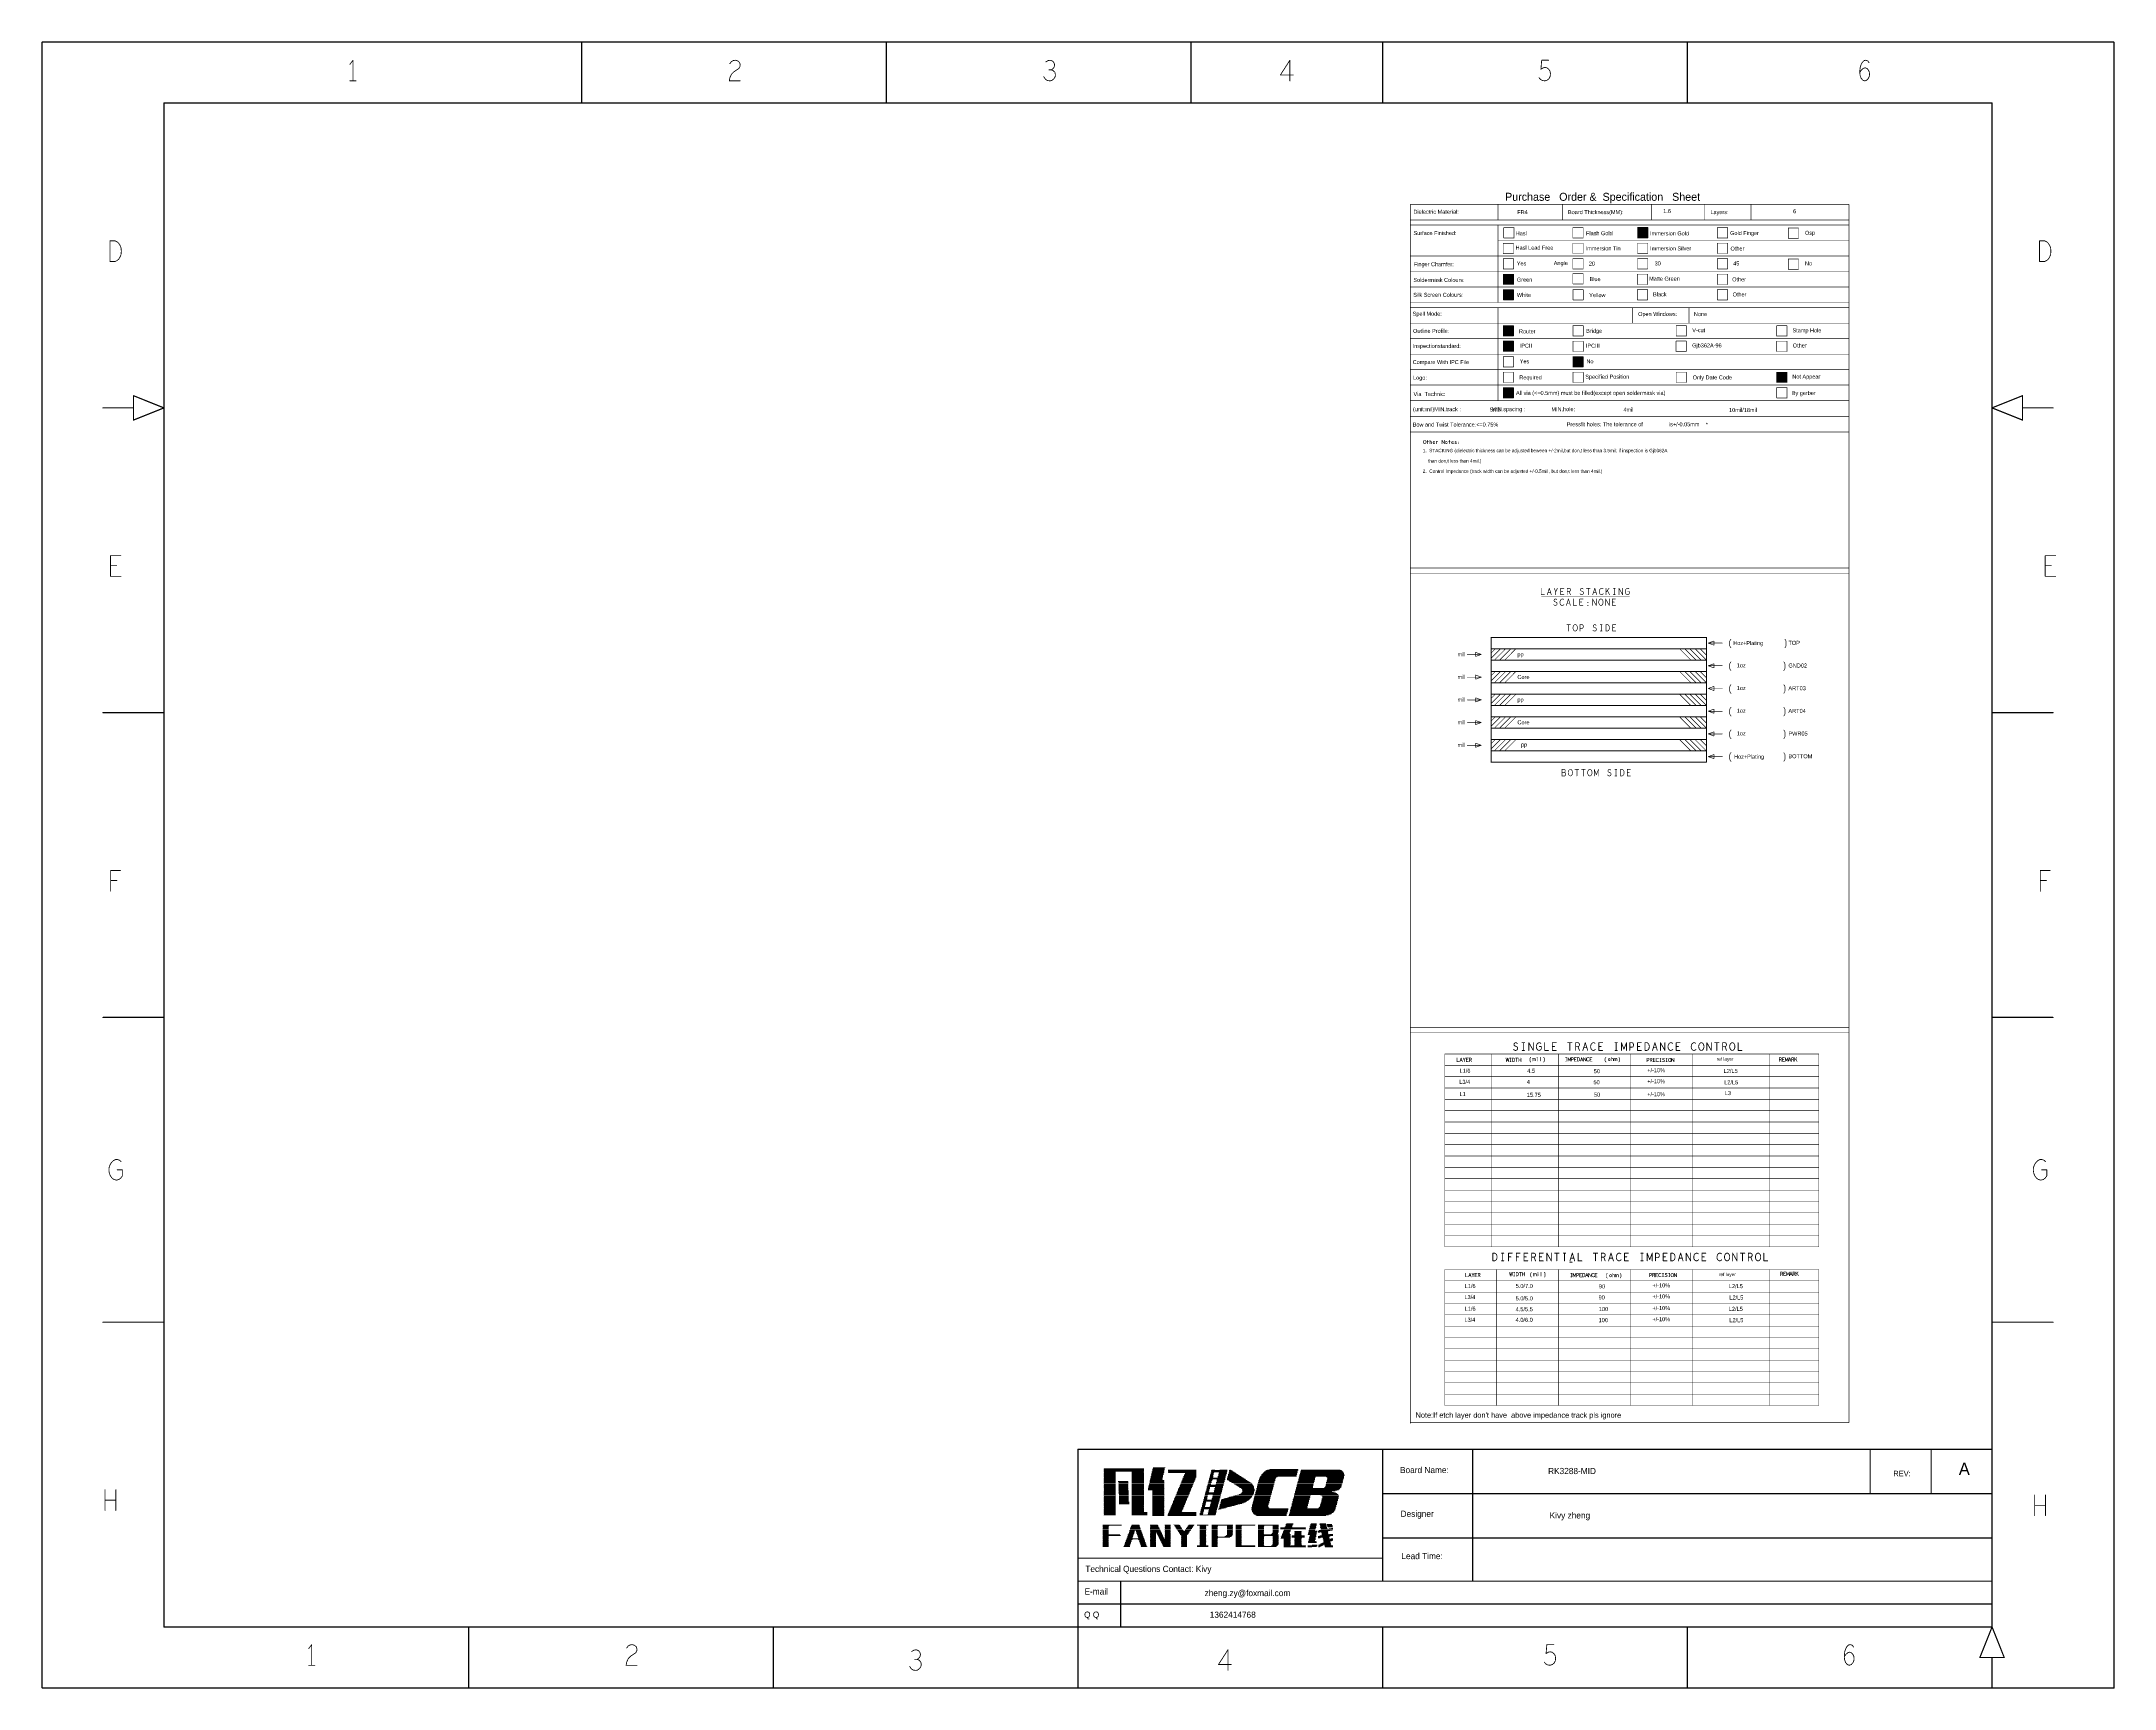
# Model space of a CAD drawing. Extents: x -2963 to -2452, y -1056 to -650.
import ezdxf

# ---------------------------------------------------------------- set-up
doc = ezdxf.new("R2010")
doc.units = 0
doc.header["$MEASUREMENT"] = 0
doc.layers.add('DRILLDRAWING', color=1, linetype='CONTINUOUS')

msp = doc.modelspace()

# ---------------------------------------------------------------- linework, layer by layer
at = {"layer": 'DRILLDRAWING'}
for points, const_width in [([(-2962.51, -650.34), (-2452.52, -650.34)], 0.3), ([(-2962.51, -1055.36), (-2962.51, -650.37)], 0.3), ([(-2829.68, -665.34), (-2829.68, -650.34)], 0.3), ([(-2754.68, -665.34), (-2754.68, -650.34)], 0.3), ([(-2679.68, -665.34), (-2679.68, -650.34)], 0.3), ([(-2632.51, -665.34), (-2632.51, -650.34)], 0.3), ([(-2557.51, -665.34), (-2557.51, -650.34)], 0.3), ([(-2452.51, -1055.36), (-2452.51, -650.37)], 0.3), ([(-2886.74, -655.82), (-2885.98, -654.81)], 0.203), ([(-2885.98, -659.89), (-2885.98, -654.81)], 0.203), ([(-2793.21, -655.66), (-2792.83, -655.15)], 0.203), ([(-2793.21, -659.13), (-2792.83, -658.28)], 0.203), ([(-2792.83, -655.15), (-2792.38, -654.89)], 0.203), ([(-2792.83, -658.28), (-2792.26, -657.69)], 0.203), ([(-2792.38, -654.89), (-2791.87, -654.81)], 0.203), ([(-2792.26, -657.69), (-2790.99, -656.84)], 0.203), ([(-2791.87, -654.81), (-2791.24, -654.98)], 0.203), ([(-2791.24, -654.98), (-2790.8, -655.4)], 0.203), ([(-2790.99, -656.84), (-2790.73, -656.42)], 0.203), ([(-2790.8, -655.4), (-2790.67, -655.91)], 0.203), ([(-2790.73, -656.42), (-2790.67, -655.91)], 0.203), ([(-2715.42, -655.23), (-2714.85, -654.89)], 0.203), ([(-2714.85, -654.89), (-2714.28, -654.81)], 0.203), ([(-2714.66, -657.18), (-2714.09, -657.18)], 0.203), ([(-2714.28, -654.81), (-2713.71, -655.06)], 0.203), ([(-2714.09, -657.18), (-2713.71, -656.93)], 0.203), ([(-2714.09, -657.18), (-2713.64, -657.35)], 0.203), ([(-2713.71, -655.06), (-2713.39, -655.49)], 0.203), ([(-2713.71, -656.93), (-2713.39, -656.5)], 0.203), ([(-2713.64, -657.35), (-2713.2, -657.77)], 0.203), ([(-2713.39, -655.49), (-2713.26, -655.99)], 0.203), ([(-2713.39, -656.5), (-2713.26, -655.99)], 0.203), ([(-2713.2, -657.77), (-2713.07, -658.36)], 0.203), ([(-2713.13, -658.87), (-2713.07, -658.36)], 0.203), ([(-2657.7, -658.45), (-2655.35, -654.81)], 0.203), ([(-2655.35, -659.89), (-2655.35, -654.81)], 0.203), ([(-2593.56, -657.01), (-2593.37, -654.81)], 0.203), ([(-2593.56, -657.01), (-2592.99, -656.67)], 0.203), ([(-2593.37, -654.81), (-2591.66, -654.81)], 0.203), ([(-2592.99, -656.67), (-2592.55, -656.59)], 0.203), ([(-2592.55, -656.59), (-2592.1, -656.67)], 0.203), ([(-2592.1, -656.67), (-2591.66, -657.01)], 0.203), ([(-2591.66, -657.01), (-2591.34, -657.43)], 0.203), ([(-2591.34, -657.43), (-2591.21, -658.11)], 0.203), ([(-2591.28, -658.79), (-2591.21, -658.11)], 0.203), ([(-2515.08, -657.6), (-2514.95, -656.5)], 0.203), ([(-2515.08, -657.77), (-2514.63, -657.18)], 0.203), ([(-2515.08, -657.6), (-2515.01, -658.45)], 0.203), ([(-2514.95, -656.5), (-2514.76, -655.91)], 0.203), ([(-2514.76, -655.91), (-2514.44, -655.32)], 0.203), ([(-2514.63, -657.18), (-2514.25, -656.84)], 0.203), ([(-2514.44, -655.32), (-2514, -654.89)], 0.203), ([(-2514.25, -656.84), (-2513.74, -656.67)], 0.203), ([(-2514, -654.89), (-2513.55, -654.81)], 0.203), ([(-2513.74, -656.67), (-2513.3, -656.84)], 0.203), ([(-2513.55, -654.81), (-2513.11, -654.98)], 0.203), ([(-2513.3, -656.84), (-2512.98, -657.18)], 0.203), ([(-2513.11, -654.98), (-2512.79, -655.4)], 0.203), ([(-2512.98, -657.18), (-2512.73, -657.69)], 0.203), ([(-2512.73, -657.69), (-2512.67, -658.28)], 0.203), ([(-2512.73, -658.79), (-2512.67, -658.28)], 0.203), ([(-2886.74, -659.89), (-2885.22, -659.89)], 0.203), ([(-2793.34, -659.89), (-2793.21, -659.13)], 0.203), ([(-2793.34, -659.89), (-2790.67, -659.89)], 0.203), ([(-2715.93, -658.87), (-2715.55, -659.47)], 0.203), ([(-2715.55, -659.47), (-2715.04, -659.8)], 0.203), ([(-2715.04, -659.8), (-2714.47, -659.89)], 0.203), ([(-2714.47, -659.89), (-2713.96, -659.8)], 0.203), ([(-2713.96, -659.8), (-2713.45, -659.38)], 0.203), ([(-2713.45, -659.38), (-2713.13, -658.87)], 0.203), ([(-2657.7, -658.45), (-2654.52, -658.45)], 0.203), ([(-2594.01, -659.13), (-2593.63, -659.55)], 0.203), ([(-2593.63, -659.55), (-2593.18, -659.8)], 0.203), ([(-2593.18, -659.8), (-2592.61, -659.89)], 0.203), ([(-2592.61, -659.89), (-2592.04, -659.72)], 0.203), ([(-2592.04, -659.72), (-2591.6, -659.38)], 0.203), ([(-2591.6, -659.38), (-2591.28, -658.79)], 0.203), ([(-2515.01, -658.45), (-2514.76, -659.21)], 0.203), ([(-2514.76, -659.21), (-2514.32, -659.72)], 0.203), ([(-2514.32, -659.72), (-2513.81, -659.89)], 0.203), ([(-2513.81, -659.89), (-2513.36, -659.72)], 0.203), ([(-2513.36, -659.72), (-2512.98, -659.3)], 0.203), ([(-2512.98, -659.3), (-2512.73, -658.79)], 0.203), ([(-2932.51, -665.34), (-2482.51, -665.34)], 0.3), ([(-2932.51, -1040.36), (-2932.51, -665.39)], 0.3), ([(-2482.51, -1040.36), (-2482.51, -665.34)], 0.3), ([(-2625.69, -690.29), (-2517.74, -690.29)], 0.13), ([(-2625.69, -737.03), (-2625.69, -690.29)], 0.13), ([(-2604.1, -694.09), (-2604.1, -690.29)], 0.13), ([(-2588.22, -694.1), (-2588.22, -690.29)], 0.13), ([(-2566.32, -694.1), (-2566.32, -690.29)], 0.13), ([(-2553.3, -694.1), (-2553.3, -690.29)], 0.13), ([(-2541.83, -694.1), (-2541.83, -690.29)], 0.13), ([(-2517.74, -738.56), (-2517.74, -690.29)], 0.13), ([(-2625.69, -694.1), (-2517.74, -694.1)], 0.13), ([(-2625.69, -695.37), (-2517.74, -695.37)], 0.13), ([(-2604.1, -699.18), (-2604.1, -695.37)], 0.13), ([(-2602.71, -698.55), (-2602.71, -696.01)], 0.13), ([(-2602.71, -696.01), (-2600.17, -696.01)], 0.13), ([(-2602.71, -698.55), (-2600.17, -698.55)], 0.13), ([(-2600.17, -698.55), (-2600.17, -696.01)], 0.13), ([(-2585.69, -696.01), (-2583.15, -696.01)], 0.13), ([(-2585.69, -698.55), (-2585.69, -696.01)], 0.13), ([(-2585.69, -698.55), (-2583.15, -698.55)], 0.13), ([(-2583.15, -698.55), (-2583.15, -696.01)], 0.13), ([(-2569.79, -696), (-2567.25, -696)], 0.13), ([(-2569.79, -698.54), (-2569.79, -696)], 0.13), ([(-2569.79, -696), (-2567.25, -696)], 0.13), ([(-2569.79, -698.54), (-2569.79, -696)], 0.13), ([(-2569.79, -698.54), (-2567.25, -698.54)], 0.13), ([(-2569.79, -698.54), (-2567.25, -698.54)], 0.13), ([(-2569.76, -698.48), (-2569.76, -695.94)], 0.13), ([(-2569.76, -695.94), (-2567.22, -695.94)], 0.13), ([(-2569.76, -695.98), (-2567.22, -695.98)], 0.13), ([(-2569.76, -698.52), (-2569.76, -695.98)], 0.13), ([(-2569.76, -698.48), (-2567.22, -698.48)], 0.13), ([(-2569.76, -698.52), (-2567.22, -698.52)], 0.13), ([(-2569.61, -698.37), (-2569.61, -696.09)], 0.3), ([(-2569.61, -696.09), (-2567.33, -696.09)], 0.3), ([(-2569.61, -698.37), (-2567.33, -698.37)], 0.3), ([(-2569.61, -696.18), (-2567.33, -696.18)], 0.13), ([(-2569.61, -696.28), (-2567.33, -696.28)], 0.13), ([(-2569.61, -696.38), (-2567.33, -696.38)], 0.13), ([(-2569.61, -696.49), (-2567.33, -696.49)], 0.13), ([(-2569.61, -696.59), (-2567.33, -696.59)], 0.13), ([(-2569.61, -696.7), (-2567.33, -696.7)], 0.13), ([(-2569.61, -696.8), (-2567.33, -696.8)], 0.13), ([(-2569.61, -696.91), (-2567.33, -696.91)], 0.13), ([(-2569.61, -697.01), (-2567.33, -697.01)], 0.13), ([(-2569.61, -697.12), (-2567.33, -697.12)], 0.13), ([(-2569.61, -697.22), (-2567.33, -697.22)], 0.13), ([(-2569.61, -697.33), (-2567.33, -697.33)], 0.13), ([(-2569.61, -697.43), (-2567.33, -697.43)], 0.13), ([(-2569.61, -697.54), (-2567.33, -697.54)], 0.13), ([(-2569.61, -697.64), (-2567.33, -697.64)], 0.13), ([(-2569.61, -697.75), (-2567.33, -697.75)], 0.13), ([(-2569.61, -697.85), (-2567.33, -697.85)], 0.13), ([(-2569.61, -697.95), (-2567.33, -697.95)], 0.13), ([(-2569.61, -698.06), (-2567.33, -698.06)], 0.13), ([(-2569.61, -698.16), (-2567.33, -698.16)], 0.13), ([(-2569.61, -698.27), (-2567.33, -698.27)], 0.13), ([(-2567.33, -698.37), (-2567.33, -696.09)], 0.3), ([(-2567.25, -698.54), (-2567.25, -696)], 0.13), ([(-2567.25, -698.54), (-2567.25, -696)], 0.13), ([(-2567.22, -698.48), (-2567.22, -695.94)], 0.13), ([(-2567.22, -698.52), (-2567.22, -695.98)], 0.13), ([(-2550.13, -696.01), (-2547.59, -696.01)], 0.13), ([(-2550.13, -698.55), (-2550.13, -696.01)], 0.13), ([(-2550.13, -698.55), (-2547.59, -698.55)], 0.13), ([(-2547.59, -698.55), (-2547.59, -696.01)], 0.13), ([(-2532.68, -696.09), (-2530.14, -696.09)], 0.13), ([(-2532.68, -698.63), (-2532.68, -696.09)], 0.13), ([(-2532.68, -698.63), (-2530.14, -698.63)], 0.13), ([(-2530.14, -698.63), (-2530.14, -696.09)], 0.13), ([(-2945.8, -704.34), (-2945.8, -699.26)], 0.203), ([(-2945.8, -699.26), (-2944.53, -699.26)], 0.203), ([(-2944.53, -699.26), (-2944.02, -699.51)], 0.203), ([(-2944.53, -704.34), (-2944.02, -704.08)], 0.203), ([(-2944.02, -699.51), (-2943.64, -699.85)], 0.203), ([(-2944.02, -704.08), (-2943.64, -703.75)], 0.203), ([(-2943.64, -699.85), (-2943.32, -700.36)], 0.203), ([(-2943.64, -703.75), (-2943.32, -703.24)], 0.203), ([(-2943.32, -700.36), (-2943.07, -700.95)], 0.203), ([(-2943.32, -703.24), (-2943.07, -702.65)], 0.203), ([(-2943.07, -700.95), (-2943, -701.8)], 0.203), ([(-2943.07, -702.65), (-2943, -701.8)], 0.203), ([(-2625.69, -702.99), (-2517.74, -702.99)], 0.13), ([(-2604.1, -699.18), (-2517.74, -699.18)], 0.13), ([(-2604.1, -702.99), (-2604.1, -699.18)], 0.13), ([(-2604.1, -706.8), (-2604.1, -702.99)], 0.13), ([(-2602.86, -702.4), (-2602.86, -699.86)], 0.13), ([(-2602.86, -699.86), (-2600.32, -699.86)], 0.13), ([(-2602.86, -702.4), (-2600.32, -702.4)], 0.13), ([(-2602.83, -703.63), (-2600.29, -703.63)], 0.13), ([(-2602.83, -706.17), (-2602.83, -703.63)], 0.13), ([(-2600.32, -702.4), (-2600.32, -699.86)], 0.13), ([(-2600.29, -706.17), (-2600.29, -703.63)], 0.13), ([(-2585.69, -699.82), (-2583.15, -699.82)], 0.13), ([(-2585.69, -702.36), (-2585.69, -699.82)], 0.13), ([(-2585.69, -702.36), (-2583.15, -702.36)], 0.13), ([(-2585.69, -703.63), (-2583.15, -703.63)], 0.13), ([(-2585.69, -706.17), (-2585.69, -703.63)], 0.13), ([(-2583.15, -702.36), (-2583.15, -699.82)], 0.13), ([(-2583.15, -706.17), (-2583.15, -703.63)], 0.13), ([(-2569.79, -699.81), (-2567.25, -699.81)], 0.13), ([(-2569.79, -702.35), (-2569.79, -699.81)], 0.13), ([(-2569.79, -702.35), (-2567.25, -702.35)], 0.13), ([(-2569.79, -703.62), (-2567.25, -703.62)], 0.13), ([(-2569.79, -706.16), (-2569.79, -703.62)], 0.13), ([(-2567.25, -702.35), (-2567.25, -699.81)], 0.13), ([(-2567.25, -706.16), (-2567.25, -703.62)], 0.13), ([(-2550.14, -703.63), (-2547.6, -703.63)], 0.13), ([(-2550.14, -706.17), (-2550.14, -703.63)], 0.13), ([(-2550.13, -699.82), (-2547.59, -699.82)], 0.13), ([(-2550.13, -702.36), (-2550.13, -699.82)], 0.13), ([(-2550.13, -702.36), (-2547.59, -702.36)], 0.13), ([(-2547.6, -706.17), (-2547.6, -703.63)], 0.13), ([(-2547.59, -702.36), (-2547.59, -699.82)], 0.13), ([(-2532.68, -703.71), (-2530.14, -703.71)], 0.13), ([(-2532.68, -706.25), (-2532.68, -703.71)], 0.13), ([(-2530.14, -706.25), (-2530.14, -703.71)], 0.13), ([(-2470.82, -704.34), (-2470.82, -699.26)], 0.203), ([(-2470.82, -699.26), (-2469.55, -699.26)], 0.203), ([(-2469.55, -699.26), (-2469.04, -699.51)], 0.203), ([(-2469.55, -704.34), (-2469.04, -704.08)], 0.203), ([(-2469.04, -699.51), (-2468.66, -699.85)], 0.203), ([(-2469.04, -704.08), (-2468.66, -703.75)], 0.203), ([(-2468.66, -699.85), (-2468.34, -700.36)], 0.203), ([(-2468.66, -703.75), (-2468.34, -703.24)], 0.203), ([(-2468.34, -700.36), (-2468.09, -700.95)], 0.203), ([(-2468.34, -703.24), (-2468.09, -702.65)], 0.203), ([(-2468.09, -700.95), (-2468.02, -701.8)], 0.203), ([(-2468.09, -702.65), (-2468.02, -701.8)], 0.203), ([(-2945.8, -704.34), (-2944.53, -704.34)], 0.203), ([(-2625.69, -706.8), (-2517.74, -706.8)], 0.13), ([(-2604.1, -710.61), (-2604.1, -706.8)], 0.13), ([(-2602.83, -706.17), (-2600.29, -706.17)], 0.13), ([(-2602.83, -707.44), (-2600.29, -707.44)], 0.13), ([(-2602.83, -709.98), (-2602.83, -707.44)], 0.13), ([(-2602.83, -707.44), (-2600.29, -707.44)], 0.13), ([(-2602.83, -709.98), (-2602.83, -707.44)], 0.13), ([(-2602.83, -710), (-2602.83, -707.46)], 0.13), ([(-2602.83, -707.46), (-2600.29, -707.46)], 0.13), ([(-2602.68, -707.57), (-2600.4, -707.57)], 0.3), ([(-2602.68, -709.85), (-2602.68, -707.57)], 0.3), ([(-2602.68, -707.65), (-2600.4, -707.65)], 0.13), ([(-2602.68, -707.76), (-2600.4, -707.76)], 0.13), ([(-2602.68, -707.86), (-2600.4, -707.86)], 0.13), ([(-2602.68, -707.97), (-2600.4, -707.97)], 0.13), ([(-2602.68, -708.07), (-2600.4, -708.07)], 0.13), ([(-2602.68, -708.18), (-2600.4, -708.18)], 0.13), ([(-2602.68, -708.28), (-2600.4, -708.28)], 0.13), ([(-2602.68, -708.39), (-2600.4, -708.39)], 0.13), ([(-2602.68, -708.49), (-2600.4, -708.49)], 0.13), ([(-2602.68, -708.6), (-2600.4, -708.6)], 0.13), ([(-2602.68, -708.7), (-2600.4, -708.7)], 0.13), ([(-2602.68, -708.81), (-2600.4, -708.81)], 0.13), ([(-2602.68, -708.91), (-2600.4, -708.91)], 0.13), ([(-2602.68, -709.01), (-2600.4, -709.01)], 0.13), ([(-2602.68, -709.12), (-2600.4, -709.12)], 0.13), ([(-2602.68, -709.22), (-2600.4, -709.22)], 0.13), ([(-2602.68, -709.33), (-2600.4, -709.33)], 0.13), ([(-2600.4, -709.85), (-2600.4, -707.57)], 0.3), ([(-2600.29, -709.98), (-2600.29, -707.44)], 0.13), ([(-2600.29, -709.98), (-2600.29, -707.44)], 0.13), ([(-2600.29, -710), (-2600.29, -707.46)], 0.13), ([(-2585.69, -706.17), (-2583.15, -706.17)], 0.13), ([(-2585.69, -709.85), (-2585.69, -707.31)], 0.13), ([(-2585.69, -707.31), (-2583.15, -707.31)], 0.13), ([(-2583.15, -709.85), (-2583.15, -707.31)], 0.13), ([(-2569.81, -707.44), (-2567.27, -707.44)], 0.13), ([(-2569.81, -709.98), (-2569.81, -707.44)], 0.13), ([(-2569.79, -706.16), (-2567.25, -706.16)], 0.13), ([(-2567.27, -709.98), (-2567.27, -707.44)], 0.13), ([(-2550.14, -706.17), (-2547.6, -706.17)], 0.13), ([(-2550.14, -707.44), (-2547.6, -707.44)], 0.13), ([(-2550.14, -709.98), (-2550.14, -707.44)], 0.13), ([(-2547.6, -709.98), (-2547.6, -707.44)], 0.13), ([(-2532.68, -706.25), (-2530.14, -706.25)], 0.13), ([(-2470.82, -704.34), (-2469.55, -704.34)], 0.203), ([(-2625.69, -710.61), (-2517.74, -710.61)], 0.13), ([(-2625.69, -714.42), (-2517.74, -714.42)], 0.13), ([(-2604.1, -714.42), (-2604.1, -710.61)], 0.13), ([(-2602.83, -709.98), (-2600.29, -709.98)], 0.13), ([(-2602.83, -709.98), (-2600.29, -709.98)], 0.13), ([(-2602.83, -711.25), (-2600.29, -711.25)], 0.13), ([(-2602.83, -713.79), (-2602.83, -711.25)], 0.13), ([(-2602.83, -711.25), (-2600.29, -711.25)], 0.13), ([(-2602.83, -713.79), (-2602.83, -711.25)], 0.13), ([(-2602.83, -713.79), (-2600.29, -713.79)], 0.13), ([(-2602.83, -713.79), (-2600.29, -713.79)], 0.13), ([(-2602.83, -710), (-2600.29, -710)], 0.13), ([(-2602.7, -713.66), (-2602.7, -711.38)], 0.3), ([(-2602.7, -711.38), (-2600.42, -711.38)], 0.3), ([(-2602.7, -713.66), (-2600.42, -713.66)], 0.3), ([(-2602.68, -709.85), (-2600.4, -709.85)], 0.3), ([(-2602.7, -711.46), (-2600.42, -711.46)], 0.13), ([(-2602.7, -711.56), (-2600.42, -711.56)], 0.13), ([(-2602.7, -711.67), (-2600.42, -711.67)], 0.13), ([(-2602.7, -711.77), (-2600.42, -711.77)], 0.13), ([(-2602.7, -711.88), (-2600.42, -711.88)], 0.13), ([(-2602.7, -711.98), (-2600.42, -711.98)], 0.13), ([(-2602.7, -712.09), (-2600.42, -712.09)], 0.13), ([(-2602.7, -712.19), (-2600.42, -712.19)], 0.13), ([(-2602.7, -712.3), (-2600.42, -712.3)], 0.13), ([(-2602.7, -712.4), (-2600.42, -712.4)], 0.13), ([(-2602.7, -712.51), (-2600.42, -712.51)], 0.13), ([(-2602.7, -712.61), (-2600.42, -712.61)], 0.13), ([(-2602.7, -712.71), (-2600.42, -712.71)], 0.13), ([(-2602.7, -712.82), (-2600.42, -712.82)], 0.13), ([(-2602.7, -712.92), (-2600.42, -712.92)], 0.13), ([(-2602.7, -713.03), (-2600.42, -713.03)], 0.13), ([(-2602.7, -713.13), (-2600.42, -713.13)], 0.13), ([(-2602.7, -713.24), (-2600.42, -713.24)], 0.13), ([(-2602.7, -713.34), (-2600.42, -713.34)], 0.13), ([(-2602.7, -713.45), (-2600.42, -713.45)], 0.13), ([(-2602.7, -713.55), (-2600.42, -713.55)], 0.13), ([(-2602.68, -709.43), (-2600.4, -709.43)], 0.13), ([(-2602.68, -709.54), (-2600.4, -709.54)], 0.13), ([(-2602.68, -709.64), (-2600.4, -709.64)], 0.13), ([(-2602.68, -709.75), (-2600.4, -709.75)], 0.13), ([(-2600.42, -713.66), (-2600.42, -711.38)], 0.3), ([(-2600.29, -713.79), (-2600.29, -711.25)], 0.13), ([(-2600.29, -713.79), (-2600.29, -711.25)], 0.13), ([(-2585.69, -709.85), (-2583.15, -709.85)], 0.13), ([(-2585.68, -711.25), (-2583.14, -711.25)], 0.13), ([(-2585.68, -713.79), (-2585.68, -711.25)], 0.13), ([(-2585.68, -713.79), (-2583.14, -713.79)], 0.13), ([(-2583.14, -713.79), (-2583.14, -711.25)], 0.13), ([(-2569.81, -709.98), (-2567.27, -709.98)], 0.13), ([(-2569.81, -711.25), (-2567.27, -711.25)], 0.13), ([(-2569.81, -713.79), (-2569.81, -711.25)], 0.13), ([(-2569.81, -713.79), (-2567.27, -713.79)], 0.13), ([(-2567.27, -713.79), (-2567.27, -711.25)], 0.13), ([(-2550.14, -709.98), (-2547.6, -709.98)], 0.13), ([(-2550.14, -711.25), (-2547.6, -711.25)], 0.13), ([(-2550.14, -713.79), (-2550.14, -711.25)], 0.13), ([(-2550.14, -713.79), (-2547.6, -713.79)], 0.13), ([(-2547.6, -713.79), (-2547.6, -711.25)], 0.13), ([(-2625.69, -715.69), (-2517.74, -715.69)], 0.13), ([(-2625.69, -719.51), (-2517.74, -719.51)], 0.13), ([(-2604.1, -723.32), (-2604.1, -715.75)], 0.13), ([(-2571.08, -719.53), (-2571.08, -715.68)], 0.13), ([(-2557.11, -719.51), (-2557.11, -715.69)], 0.13), ([(-2625.69, -723.32), (-2517.74, -723.32)], 0.13), ([(-2604.1, -727.13), (-2604.1, -723.32)], 0.13), ([(-2602.83, -720.14), (-2600.29, -720.14)], 0.13), ([(-2602.83, -722.68), (-2602.83, -720.14)], 0.13), ([(-2602.83, -720.14), (-2600.29, -720.14)], 0.13), ([(-2602.83, -722.68), (-2602.83, -720.14)], 0.13), ([(-2602.83, -722.68), (-2600.29, -722.68)], 0.13), ([(-2602.83, -722.68), (-2600.29, -722.68)], 0.13), ([(-2602.83, -723.95), (-2600.29, -723.95)], 0.13), ([(-2602.83, -726.49), (-2602.83, -723.95)], 0.13), ([(-2602.83, -723.95), (-2600.29, -723.95)], 0.13), ([(-2602.83, -726.49), (-2602.83, -723.95)], 0.13), ([(-2602.83, -726.46), (-2602.83, -723.92)], 0.13), ([(-2602.83, -723.92), (-2600.29, -723.92)], 0.13), ([(-2602.72, -720.27), (-2600.44, -720.27)], 0.3), ([(-2602.72, -722.55), (-2602.72, -720.27)], 0.3), ([(-2602.72, -722.55), (-2600.44, -722.55)], 0.3), ([(-2602.72, -720.35), (-2600.44, -720.35)], 0.13), ([(-2602.72, -720.45), (-2600.44, -720.45)], 0.13), ([(-2602.72, -720.56), (-2600.44, -720.56)], 0.13), ([(-2602.72, -720.66), (-2600.44, -720.66)], 0.13), ([(-2602.72, -720.77), (-2600.44, -720.77)], 0.13), ([(-2602.72, -720.87), (-2600.44, -720.87)], 0.13), ([(-2602.72, -720.98), (-2600.44, -720.98)], 0.13), ([(-2602.72, -721.08), (-2600.44, -721.08)], 0.13), ([(-2602.72, -721.19), (-2600.44, -721.19)], 0.13), ([(-2602.72, -721.29), (-2600.44, -721.29)], 0.13), ([(-2602.72, -721.4), (-2600.44, -721.4)], 0.13), ([(-2602.72, -721.5), (-2600.44, -721.5)], 0.13), ([(-2602.72, -721.6), (-2600.44, -721.6)], 0.13), ([(-2602.72, -721.71), (-2600.44, -721.71)], 0.13), ([(-2602.72, -721.81), (-2600.44, -721.81)], 0.13), ([(-2602.72, -721.92), (-2600.44, -721.92)], 0.13), ([(-2602.72, -722.02), (-2600.44, -722.02)], 0.13), ([(-2602.72, -722.13), (-2600.44, -722.13)], 0.13), ([(-2602.72, -722.23), (-2600.44, -722.23)], 0.13), ([(-2602.72, -722.34), (-2600.44, -722.34)], 0.13), ([(-2602.72, -722.44), (-2600.44, -722.44)], 0.13), ([(-2600.44, -722.55), (-2600.44, -720.27)], 0.3), ([(-2600.29, -722.68), (-2600.29, -720.14)], 0.13), ([(-2600.29, -722.68), (-2600.29, -720.14)], 0.13), ([(-2600.29, -726.49), (-2600.29, -723.95)], 0.13), ([(-2600.29, -726.49), (-2600.29, -723.95)], 0.13), ([(-2600.29, -726.46), (-2600.29, -723.92)], 0.13), ([(-2585.68, -720.14), (-2583.14, -720.14)], 0.13), ([(-2585.68, -722.68), (-2585.68, -720.14)], 0.13), ([(-2585.68, -722.68), (-2583.14, -722.68)], 0.13), ([(-2585.68, -723.95), (-2583.14, -723.95)], 0.13), ([(-2585.68, -726.49), (-2585.68, -723.95)], 0.13), ([(-2583.14, -722.68), (-2583.14, -720.14)], 0.13), ([(-2583.14, -726.49), (-2583.14, -723.95)], 0.13), ([(-2560.31, -726.46), (-2560.31, -723.92)], 0.13), ([(-2560.31, -723.92), (-2557.77, -723.92)], 0.13), ([(-2560.28, -720.14), (-2557.74, -720.14)], 0.13), ([(-2560.28, -722.68), (-2560.28, -720.14)], 0.13), ([(-2560.28, -722.68), (-2557.74, -722.68)], 0.13), ([(-2557.77, -726.46), (-2557.77, -723.92)], 0.13), ([(-2557.74, -722.68), (-2557.74, -720.14)], 0.13), ([(-2535.52, -720.14), (-2532.98, -720.14)], 0.13), ([(-2535.52, -722.68), (-2535.52, -720.14)], 0.13), ([(-2535.52, -722.68), (-2532.98, -722.68)], 0.13), ([(-2535.52, -723.95), (-2532.98, -723.95)], 0.13), ([(-2535.52, -726.49), (-2535.52, -723.95)], 0.13), ([(-2532.98, -722.68), (-2532.98, -720.14)], 0.13), ([(-2532.98, -726.49), (-2532.98, -723.95)], 0.13), ([(-2625.69, -727.13), (-2517.74, -727.13)], 0.13), ([(-2604.1, -730.94), (-2604.1, -727.13)], 0.13), ([(-2602.83, -726.49), (-2600.29, -726.49)], 0.13), ([(-2602.83, -726.49), (-2600.29, -726.49)], 0.13), ([(-2602.83, -727.76), (-2600.29, -727.76)], 0.13), ([(-2602.83, -730.3), (-2602.83, -727.76)], 0.13), ([(-2602.83, -726.46), (-2600.29, -726.46)], 0.13), ([(-2600.29, -730.3), (-2600.29, -727.76)], 0.13), ([(-2585.68, -726.49), (-2583.14, -726.49)], 0.13), ([(-2585.68, -727.76), (-2583.14, -727.76)], 0.13), ([(-2585.68, -730.3), (-2585.68, -727.76)], 0.13), ([(-2585.68, -727.76), (-2583.14, -727.76)], 0.13), ([(-2585.68, -730.3), (-2585.68, -727.76)], 0.13), ([(-2585.55, -730.17), (-2585.55, -727.89)], 0.3), ([(-2585.55, -727.89), (-2583.27, -727.89)], 0.3), ([(-2585.55, -727.97), (-2583.27, -727.97)], 0.13), ([(-2585.55, -728.07), (-2583.27, -728.07)], 0.13), ([(-2585.55, -728.18), (-2583.27, -728.18)], 0.13), ([(-2585.55, -728.28), (-2583.27, -728.28)], 0.13), ([(-2585.55, -728.39), (-2583.27, -728.39)], 0.13), ([(-2585.55, -728.49), (-2583.27, -728.49)], 0.13), ([(-2585.55, -728.6), (-2583.27, -728.6)], 0.13), ([(-2585.55, -728.7), (-2583.27, -728.7)], 0.13), ([(-2585.55, -728.81), (-2583.27, -728.81)], 0.13), ([(-2585.55, -728.91), (-2583.27, -728.91)], 0.13), ([(-2585.55, -729.02), (-2583.27, -729.02)], 0.13), ([(-2585.55, -729.12), (-2583.27, -729.12)], 0.13), ([(-2585.55, -729.22), (-2583.27, -729.22)], 0.13), ([(-2585.55, -729.33), (-2583.27, -729.33)], 0.13), ([(-2585.55, -729.43), (-2583.27, -729.43)], 0.13), ([(-2585.55, -729.54), (-2583.27, -729.54)], 0.13), ([(-2585.55, -729.64), (-2583.27, -729.64)], 0.13), ([(-2585.55, -729.75), (-2583.27, -729.75)], 0.13), ([(-2583.27, -730.17), (-2583.27, -727.89)], 0.3), ([(-2583.14, -730.3), (-2583.14, -727.76)], 0.13), ([(-2583.14, -730.3), (-2583.14, -727.76)], 0.13), ([(-2560.31, -726.46), (-2557.77, -726.46)], 0.13), ([(-2535.52, -726.49), (-2532.98, -726.49)], 0.13), ([(-2625.69, -730.94), (-2517.74, -730.94)], 0.13), ([(-2625.69, -734.75), (-2517.74, -734.75)], 0.13), ([(-2604.1, -734.75), (-2604.1, -730.94)], 0.13), ([(-2604.1, -738.56), (-2604.1, -734.75)], 0.13), ([(-2602.83, -730.3), (-2600.29, -730.3)], 0.13), ([(-2602.83, -731.57), (-2600.29, -731.57)], 0.13), ([(-2602.83, -734.11), (-2602.83, -731.57)], 0.13), ([(-2602.83, -734.11), (-2600.29, -734.11)], 0.13), ([(-2600.29, -734.11), (-2600.29, -731.57)], 0.13), ([(-2585.68, -730.3), (-2583.14, -730.3)], 0.13), ([(-2585.68, -730.3), (-2583.14, -730.3)], 0.13), ([(-2585.68, -731.57), (-2583.14, -731.57)], 0.13), ([(-2585.68, -734.11), (-2585.68, -731.57)], 0.13), ([(-2585.68, -734.11), (-2583.14, -734.11)], 0.13), ([(-2585.55, -730.17), (-2583.27, -730.17)], 0.3), ([(-2585.55, -729.85), (-2583.27, -729.85)], 0.13), ([(-2585.55, -729.96), (-2583.27, -729.96)], 0.13), ([(-2585.55, -730.06), (-2583.27, -730.06)], 0.13), ([(-2583.14, -734.11), (-2583.14, -731.57)], 0.13), ([(-2560.28, -731.57), (-2557.74, -731.57)], 0.13), ([(-2560.28, -734.11), (-2560.28, -731.57)], 0.13), ([(-2560.28, -734.11), (-2557.74, -734.11)], 0.13), ([(-2557.74, -734.11), (-2557.74, -731.57)], 0.13), ([(-2535.52, -731.57), (-2532.98, -731.57)], 0.13), ([(-2535.52, -734.11), (-2535.52, -731.57)], 0.13), ([(-2535.52, -731.57), (-2532.98, -731.57)], 0.13), ([(-2535.52, -734.11), (-2535.52, -731.57)], 0.13), ([(-2535.52, -734.11), (-2532.98, -734.11)], 0.13), ([(-2535.52, -734.11), (-2532.98, -734.11)], 0.13), ([(-2535.39, -733.98), (-2535.39, -731.7)], 0.3), ([(-2535.39, -731.7), (-2533.11, -731.7)], 0.3), ([(-2535.39, -733.98), (-2533.11, -733.98)], 0.3), ([(-2535.39, -731.78), (-2533.11, -731.78)], 0.13), ([(-2535.39, -731.88), (-2533.11, -731.88)], 0.13), ([(-2535.39, -731.99), (-2533.11, -731.99)], 0.13), ([(-2535.39, -732.09), (-2533.11, -732.09)], 0.13), ([(-2535.39, -732.2), (-2533.11, -732.2)], 0.13), ([(-2535.39, -732.3), (-2533.11, -732.3)], 0.13), ([(-2535.39, -732.41), (-2533.11, -732.41)], 0.13), ([(-2535.39, -732.51), (-2533.11, -732.51)], 0.13), ([(-2535.39, -732.62), (-2533.11, -732.62)], 0.13), ([(-2535.39, -732.72), (-2533.11, -732.72)], 0.13), ([(-2535.39, -732.83), (-2533.11, -732.83)], 0.13), ([(-2535.39, -732.93), (-2533.11, -732.93)], 0.13), ([(-2535.39, -733.03), (-2533.11, -733.03)], 0.13), ([(-2535.39, -733.14), (-2533.11, -733.14)], 0.13), ([(-2535.39, -733.24), (-2533.11, -733.24)], 0.13), ([(-2535.39, -733.35), (-2533.11, -733.35)], 0.13), ([(-2535.39, -733.45), (-2533.11, -733.45)], 0.13), ([(-2535.39, -733.56), (-2533.11, -733.56)], 0.13), ([(-2535.39, -733.66), (-2533.11, -733.66)], 0.13), ([(-2535.39, -733.77), (-2533.11, -733.77)], 0.13), ([(-2535.39, -733.87), (-2533.11, -733.87)], 0.13), ([(-2533.11, -733.98), (-2533.11, -731.7)], 0.3), ([(-2532.98, -734.11), (-2532.98, -731.57)], 0.13), ([(-2532.98, -734.11), (-2532.98, -731.57)], 0.13), ([(-2940.01, -743.36), (-2940.01, -737.36)], 0.3), ([(-2940.01, -737.36), (-2932.51, -740.36)], 0.3), ([(-2625.69, -990.25), (-2625.69, -737.03)], 0.13), ([(-2625.69, -738.56), (-2517.74, -738.56)], 0.13), ([(-2602.83, -735.38), (-2600.29, -735.38)], 0.13), ([(-2602.83, -737.92), (-2602.83, -735.38)], 0.13), ([(-2602.83, -735.38), (-2600.29, -735.38)], 0.13), ([(-2602.83, -737.92), (-2602.83, -735.38)], 0.13), ([(-2602.83, -737.92), (-2600.29, -737.92)], 0.13), ([(-2602.83, -737.92), (-2600.29, -737.92)], 0.13), ([(-2602.7, -737.79), (-2602.7, -735.51)], 0.3), ([(-2602.7, -735.51), (-2600.42, -735.51)], 0.3), ([(-2602.7, -737.79), (-2600.42, -737.79)], 0.3), ([(-2602.7, -735.59), (-2600.42, -735.59)], 0.13), ([(-2602.7, -735.69), (-2600.42, -735.69)], 0.13), ([(-2602.7, -735.8), (-2600.42, -735.8)], 0.13), ([(-2602.7, -735.9), (-2600.42, -735.9)], 0.13), ([(-2602.7, -736.01), (-2600.42, -736.01)], 0.13), ([(-2602.7, -736.11), (-2600.42, -736.11)], 0.13), ([(-2602.7, -736.22), (-2600.42, -736.22)], 0.13), ([(-2602.7, -736.32), (-2600.42, -736.32)], 0.13), ([(-2602.7, -736.43), (-2600.42, -736.43)], 0.13), ([(-2602.7, -736.53), (-2600.42, -736.53)], 0.13), ([(-2602.7, -736.64), (-2600.42, -736.64)], 0.13), ([(-2602.7, -736.74), (-2600.42, -736.74)], 0.13), ([(-2602.7, -736.84), (-2600.42, -736.84)], 0.13), ([(-2602.7, -736.95), (-2600.42, -736.95)], 0.13), ([(-2602.7, -737.05), (-2600.42, -737.05)], 0.13), ([(-2602.7, -737.16), (-2600.42, -737.16)], 0.13), ([(-2602.7, -737.26), (-2600.42, -737.26)], 0.13), ([(-2602.7, -737.37), (-2600.42, -737.37)], 0.13), ([(-2602.7, -737.47), (-2600.42, -737.47)], 0.13), ([(-2602.7, -737.58), (-2600.42, -737.58)], 0.13), ([(-2602.7, -737.68), (-2600.42, -737.68)], 0.13), ([(-2600.42, -737.79), (-2600.42, -735.51)], 0.3), ([(-2600.29, -737.92), (-2600.29, -735.38)], 0.13), ([(-2600.29, -737.92), (-2600.29, -735.38)], 0.13), ([(-2535.52, -735.38), (-2532.98, -735.38)], 0.13), ([(-2535.52, -737.92), (-2535.52, -735.38)], 0.13), ([(-2535.52, -737.92), (-2532.98, -737.92)], 0.13), ([(-2532.98, -737.92), (-2532.98, -735.38)], 0.13), ([(-2517.74, -990.07), (-2517.74, -738.63)], 0.13), ([(-2482.51, -740.36), (-2475.01, -737.36)], 0.3), ([(-2475.01, -743.36), (-2475.01, -737.36)], 0.3), ([(-2947.51, -740.36), (-2940.01, -740.36)], 0.3), ([(-2940.01, -743.36), (-2932.51, -740.36)], 0.3), ([(-2625.69, -742.54), (-2517.74, -742.54)], 0.13), ([(-2482.51, -740.36), (-2475.01, -743.36)], 0.3), ([(-2475.01, -740.36), (-2467.51, -740.36)], 0.3), ([(-2625.69, -746.28), (-2517.74, -746.28)], 0.13), ([(-2622.52, -748.69), (-2622.49, -748.57)], 0.13), ([(-2622.52, -748.81), (-2622.52, -748.69)], 0.13), ([(-2622.52, -748.81), (-2622.49, -748.93)], 0.13), ([(-2622.49, -748.57), (-2622.44, -748.47)], 0.13), ([(-2622.49, -748.93), (-2622.44, -749.03)], 0.13), ([(-2622.44, -748.47), (-2622.37, -748.38)], 0.13), ([(-2622.44, -749.03), (-2622.37, -749.12)], 0.13), ([(-2622.37, -748.38), (-2622.28, -748.32)], 0.13), ([(-2622.37, -749.12), (-2622.28, -749.18)], 0.13), ([(-2622.28, -748.32), (-2622.18, -748.3)], 0.13), ([(-2622.28, -749.18), (-2622.18, -749.19)], 0.13), ([(-2622.18, -748.3), (-2622.08, -748.32)], 0.13), ([(-2622.18, -749.19), (-2622.08, -749.18)], 0.13), ([(-2622.08, -748.32), (-2621.99, -748.38)], 0.13), ([(-2622.08, -749.18), (-2621.99, -749.12)], 0.13), ([(-2621.99, -748.38), (-2621.91, -748.47)], 0.13), ([(-2621.99, -749.12), (-2621.91, -749.03)], 0.13), ([(-2621.91, -748.47), (-2621.86, -748.57)], 0.13), ([(-2621.91, -749.03), (-2621.86, -748.93)], 0.13), ([(-2621.86, -748.57), (-2621.83, -748.69)], 0.13), ([(-2621.86, -748.93), (-2621.83, -748.81)], 0.13), ([(-2621.83, -748.81), (-2621.83, -748.69)], 0.13), ([(-2621.59, -748.6), (-2621.24, -748.6)], 0.13), ([(-2621.42, -749.19), (-2621.42, -748.3)], 0.13), ([(-2620.87, -749.19), (-2620.87, -748.3)], 0.13), ([(-2620.87, -748.73), (-2620.81, -748.66)], 0.13), ([(-2620.81, -748.66), (-2620.74, -748.62)], 0.13), ([(-2620.74, -748.62), (-2620.64, -748.6)], 0.13), ([(-2620.64, -748.6), (-2620.56, -748.62)], 0.13), ([(-2620.56, -748.62), (-2620.48, -748.67)], 0.13), ([(-2620.48, -748.67), (-2620.44, -748.76)], 0.13), ([(-2620.44, -749.19), (-2620.44, -748.76)], 0.13), ([(-2620.11, -748.85), (-2620.08, -748.76)], 0.13), ([(-2620.11, -748.94), (-2620.11, -748.85)], 0.13), ([(-2620.11, -748.94), (-2620.08, -749.03)], 0.13), ([(-2620.08, -748.76), (-2620.03, -748.66)], 0.13), ([(-2620.08, -748.79), (-2619.68, -748.79)], 0.13), ([(-2620.08, -749.03), (-2620.02, -749.12)], 0.13), ([(-2620.03, -748.66), (-2619.95, -748.62)], 0.13), ([(-2620.02, -749.12), (-2619.94, -749.18)], 0.13), ([(-2619.95, -748.62), (-2619.87, -748.6)], 0.13), ([(-2619.94, -749.18), (-2619.85, -749.19)], 0.13), ([(-2619.87, -748.6), (-2619.78, -748.63)], 0.13), ([(-2619.85, -749.19), (-2619.76, -749.16)], 0.13), ([(-2619.78, -748.63), (-2619.71, -748.69)], 0.13), ([(-2619.76, -749.16), (-2619.68, -749.07)], 0.13), ([(-2619.71, -748.69), (-2619.68, -748.79)], 0.13), ([(-2619.31, -749.19), (-2619.31, -748.6)], 0.13), ([(-2619.31, -748.72), (-2619.24, -748.66)], 0.13), ([(-2619.24, -748.66), (-2619.18, -748.62)], 0.13), ([(-2619.18, -748.62), (-2619.09, -748.6)], 0.13), ([(-2619.09, -748.6), (-2619.03, -748.62)], 0.13), ([(-2619.03, -748.62), (-2618.95, -748.66)], 0.13), ([(-2617.9, -749.19), (-2617.9, -748.3)], 0.13), ([(-2617.9, -748.3), (-2617.31, -749.19)], 0.13), ([(-2617.31, -749.19), (-2617.31, -748.3)], 0.13), ([(-2617.07, -748.9), (-2617.05, -748.78)], 0.13), ([(-2617.07, -748.9), (-2617.05, -749.02)], 0.13), ([(-2617.05, -748.78), (-2617, -748.67)], 0.13), ([(-2617.05, -749.02), (-2617, -749.12)], 0.13), ([(-2617, -748.67), (-2616.92, -748.62)], 0.13), ([(-2617, -749.12), (-2616.92, -749.18)], 0.13), ([(-2616.92, -748.62), (-2616.84, -748.6)], 0.13), ([(-2616.92, -749.18), (-2616.84, -749.19)], 0.13), ([(-2616.84, -748.6), (-2616.77, -748.62)], 0.13), ([(-2616.84, -749.19), (-2616.77, -749.18)], 0.13), ([(-2616.77, -748.62), (-2616.69, -748.67)], 0.13), ([(-2616.77, -749.18), (-2616.69, -749.12)], 0.13), ([(-2616.69, -748.67), (-2616.64, -748.78)], 0.13), ([(-2616.69, -749.12), (-2616.64, -749.02)], 0.13), ([(-2616.64, -748.78), (-2616.63, -748.9)], 0.13), ([(-2616.64, -749.02), (-2616.63, -748.9)], 0.13), ([(-2616.26, -748.6), (-2615.9, -748.6)], 0.13), ([(-2616.08, -749.19), (-2616.08, -748.3)], 0.13), ([(-2615.54, -748.85), (-2615.51, -748.76)], 0.13), ([(-2615.54, -748.94), (-2615.54, -748.85)], 0.13), ([(-2615.54, -748.94), (-2615.51, -749.03)], 0.13), ([(-2615.51, -748.76), (-2615.46, -748.66)], 0.13), ([(-2615.51, -748.79), (-2615.1, -748.79)], 0.13), ([(-2615.51, -749.03), (-2615.45, -749.12)], 0.13), ([(-2615.46, -748.66), (-2615.38, -748.62)], 0.13), ([(-2615.45, -749.12), (-2615.37, -749.18)], 0.13), ([(-2615.38, -748.62), (-2615.29, -748.6)], 0.13), ([(-2615.37, -749.18), (-2615.28, -749.19)], 0.13), ([(-2615.29, -748.6), (-2615.21, -748.63)], 0.13), ([(-2615.28, -749.19), (-2615.19, -749.16)], 0.13), ([(-2615.21, -748.63), (-2615.14, -748.69)], 0.13), ([(-2615.19, -749.16), (-2615.1, -749.07)], 0.13), ([(-2615.14, -748.69), (-2615.1, -748.79)], 0.13), ([(-2614.75, -749.09), (-2614.68, -749.15)], 0.13), ([(-2614.71, -748.73), (-2614.68, -748.66)], 0.13), ([(-2614.71, -748.73), (-2614.66, -748.84)], 0.13), ([(-2614.68, -748.66), (-2614.63, -748.62)], 0.13), ([(-2614.68, -749.15), (-2614.6, -749.19)], 0.13), ([(-2614.66, -748.84), (-2614.43, -748.93)], 0.13), ([(-2614.63, -748.62), (-2614.56, -748.6)], 0.13), ([(-2614.6, -749.19), (-2614.52, -749.19)], 0.13), ([(-2614.56, -748.6), (-2614.48, -748.62)], 0.13), ([(-2614.52, -749.19), (-2614.44, -749.16)], 0.13), ([(-2614.48, -748.62), (-2614.4, -748.66)], 0.13), ([(-2614.44, -749.16), (-2614.39, -749.12)], 0.13), ([(-2614.43, -748.93), (-2614.38, -748.97)], 0.13), ([(-2614.39, -749.12), (-2614.37, -749.06)], 0.13), ([(-2614.38, -748.97), (-2614.37, -749.06)], 0.13), ([(-2613.82, -748.78), (-2613.8, -748.76)], 0.13), ([(-2613.82, -748.81), (-2613.82, -748.78)], 0.13), ([(-2613.82, -748.81), (-2613.8, -748.82)], 0.13), ([(-2613.82, -749.18), (-2613.8, -749.16)], 0.13), ([(-2613.82, -749.21), (-2613.82, -749.18)], 0.13), ([(-2613.82, -749.21), (-2613.8, -749.22)], 0.13), ([(-2613.8, -748.76), (-2613.77, -748.78)], 0.13), ([(-2613.8, -748.82), (-2613.77, -748.81)], 0.13), ([(-2613.8, -749.16), (-2613.77, -749.18)], 0.13), ([(-2613.8, -749.22), (-2613.77, -749.21)], 0.13), ([(-2613.77, -748.81), (-2613.77, -748.78)], 0.13), ([(-2613.77, -749.21), (-2613.77, -749.18)], 0.13), ([(-2945.67, -781.81), (-2945.67, -776.73)], 0.203), ([(-2945.67, -776.73), (-2943.13, -776.73)], 0.203), ([(-2945.67, -779.18), (-2944.15, -779.18)], 0.203), ([(-2625.69, -779.75), (-2517.74, -779.75)], 0.13), ([(-2469.42, -781.81), (-2469.42, -776.73)], 0.203), ([(-2469.42, -776.73), (-2466.88, -776.73)], 0.203), ([(-2469.42, -779.18), (-2467.9, -779.18)], 0.203), ([(-2945.67, -781.81), (-2943.13, -781.81)], 0.203), ([(-2625.69, -781.11), (-2517.74, -781.11)], 0.13), ([(-2593.5, -786.34), (-2593.5, -784.74)], 0.152), ([(-2592, -786.34), (-2591.5, -784.74)], 0.152), ([(-2591.82, -785.78), (-2591.18, -785.78)], 0.152), ([(-2591.5, -784.74), (-2591, -786.34)], 0.152), ([(-2590.3, -784.74), (-2589.9, -785.62)], 0.152), ([(-2589.9, -785.62), (-2589.5, -784.74)], 0.152), ([(-2589.9, -786.34), (-2589.9, -785.62)], 0.152), ([(-2588.7, -786.34), (-2588.7, -784.74)], 0.152), ([(-2588.7, -784.74), (-2587.9, -784.74)], 0.152), ([(-2588.7, -785.51), (-2588.22, -785.51)], 0.152), ([(-2587.1, -786.34), (-2587.1, -784.74)], 0.152), ([(-2587.1, -784.74), (-2586.6, -784.74)], 0.152), ([(-2587.1, -785.56), (-2586.6, -785.56)], 0.152), ([(-2586.6, -784.74), (-2586.44, -784.82)], 0.152), ([(-2586.6, -785.56), (-2586.46, -785.48)], 0.152), ([(-2586.6, -785.56), (-2586.3, -786.34)], 0.152), ([(-2586.46, -785.48), (-2586.34, -785.35)], 0.152), ([(-2586.44, -784.82), (-2586.34, -784.92)], 0.152), ([(-2586.34, -784.92), (-2586.3, -785.14)], 0.152), ([(-2586.34, -785.35), (-2586.3, -785.14)], 0.152), ([(-2583.84, -785.14), (-2583.8, -784.95)], 0.152), ([(-2583.84, -785.14), (-2583.78, -785.32)], 0.152), ([(-2583.8, -784.95), (-2583.7, -784.82)], 0.152), ([(-2583.78, -785.32), (-2583.64, -785.43)], 0.152), ([(-2583.7, -784.82), (-2583.56, -784.74)], 0.152), ([(-2583.64, -785.43), (-2583.4, -785.48)], 0.152), ([(-2583.56, -784.74), (-2583.42, -784.74)], 0.152), ([(-2583.42, -784.74), (-2583.28, -784.79)], 0.152), ([(-2583.4, -785.48), (-2583.22, -785.59)], 0.152), ([(-2583.28, -784.79), (-2583.16, -784.92)], 0.152), ([(-2583.22, -785.59), (-2583.12, -785.75)], 0.152), ([(-2583.14, -786.12), (-2583.08, -785.94)], 0.152), ([(-2583.12, -785.75), (-2583.08, -785.94)], 0.152), ([(-2582.36, -784.74), (-2581.44, -784.74)], 0.152), ([(-2581.9, -786.34), (-2581.9, -784.74)], 0.152), ([(-2580.8, -786.34), (-2580.3, -784.74)], 0.152), ([(-2580.62, -785.78), (-2579.98, -785.78)], 0.152), ([(-2580.3, -784.74), (-2579.8, -786.34)], 0.152), ([(-2579.2, -785.62), (-2579.18, -785.38)], 0.152), ([(-2579.2, -785.62), (-2579.16, -785.86)], 0.152), ([(-2579.18, -785.38), (-2579.1, -785.11)], 0.152), ([(-2579.16, -785.86), (-2579.1, -786.02)], 0.152), ([(-2579.1, -785.11), (-2579, -784.95)], 0.152), ([(-2579, -784.95), (-2578.86, -784.82)], 0.152), ([(-2578.86, -784.82), (-2578.68, -784.74)], 0.152), ([(-2578.68, -784.74), (-2578.52, -784.74)], 0.152), ([(-2578.52, -784.74), (-2578.38, -784.79)], 0.152), ([(-2578.38, -784.79), (-2578.26, -784.87)], 0.152), ([(-2577.54, -786.34), (-2577.54, -784.74)], 0.152), ([(-2577.54, -785.72), (-2576.78, -784.74)], 0.152), ([(-2577.2, -785.27), (-2576.66, -786.34)], 0.152), ([(-2575.74, -784.74), (-2575.26, -784.74)], 0.152), ([(-2575.5, -786.34), (-2575.5, -784.74)], 0.152), ([(-2574.35, -786.34), (-2574.35, -784.74)], 0.152), ([(-2574.35, -784.74), (-2573.44, -786.34)], 0.152), ([(-2573.44, -786.34), (-2573.44, -784.74)], 0.152), ([(-2572.81, -785.43), (-2572.77, -785.27)], 0.152), ([(-2572.81, -785.62), (-2572.81, -785.43)], 0.152), ([(-2572.81, -785.62), (-2572.77, -785.83)], 0.152), ([(-2572.77, -785.27), (-2572.69, -785.08)], 0.152), ([(-2572.77, -785.83), (-2572.69, -786.02)], 0.152), ([(-2572.69, -785.08), (-2572.58, -784.92)], 0.152), ([(-2572.58, -784.92), (-2572.46, -784.82)], 0.152), ([(-2572.46, -784.82), (-2572.3, -784.74)], 0.152), ([(-2572.3, -784.74), (-2572.16, -784.74)], 0.152), ([(-2572.18, -785.54), (-2571.78, -785.54)], 0.152), ([(-2572.16, -784.74), (-2572, -784.79)], 0.152), ([(-2572, -784.79), (-2571.88, -784.9)], 0.152), ([(-2571.78, -786.02), (-2571.78, -785.54)], 0.152), ([(-2469.42, -781.81), (-2466.88, -781.81)], 0.203), ([(-2593.5, -786.34), (-2592.7, -786.34)], 0.152), ([(-2593.39, -786.77), (-2571.78, -786.77)], 0.152), ([(-2590.41, -788.77), (-2590.25, -788.9)], 0.152), ([(-2590.33, -787.78), (-2590.29, -787.59)], 0.152), ([(-2590.33, -787.78), (-2590.27, -787.97)], 0.152), ([(-2590.29, -787.59), (-2590.19, -787.46)], 0.152), ([(-2590.27, -787.97), (-2590.13, -788.07)], 0.152), ([(-2590.25, -788.9), (-2590.07, -788.98)], 0.152), ([(-2590.19, -787.46), (-2590.05, -787.38)], 0.152), ([(-2590.13, -788.07), (-2589.89, -788.13)], 0.152), ([(-2590.07, -788.98), (-2589.91, -788.98)], 0.152), ([(-2590.05, -787.38), (-2589.91, -787.38)], 0.152), ([(-2589.91, -787.38), (-2589.77, -787.43)], 0.152), ([(-2589.91, -788.98), (-2589.75, -788.9)], 0.152), ([(-2589.89, -788.13), (-2589.71, -788.23)], 0.152), ([(-2589.77, -787.43), (-2589.65, -787.57)], 0.152), ([(-2589.75, -788.9), (-2589.63, -788.77)], 0.152), ([(-2589.71, -788.23), (-2589.61, -788.39)], 0.152), ([(-2589.63, -788.77), (-2589.57, -788.58)], 0.152), ([(-2589.61, -788.39), (-2589.57, -788.58)], 0.152), ([(-2588.89, -788.26), (-2588.87, -788.02)], 0.152), ([(-2588.89, -788.26), (-2588.85, -788.5)], 0.152), ([(-2588.87, -788.02), (-2588.79, -787.75)], 0.152), ([(-2588.85, -788.5), (-2588.79, -788.66)], 0.152), ([(-2588.79, -787.75), (-2588.69, -787.59)], 0.152), ([(-2588.79, -788.66), (-2588.67, -788.82)], 0.152), ([(-2588.7, -786.34), (-2587.9, -786.34)], 0.152), ([(-2588.69, -787.59), (-2588.55, -787.46)], 0.152), ([(-2588.67, -788.82), (-2588.53, -788.93)], 0.152), ([(-2588.55, -787.46), (-2588.37, -787.38)], 0.152), ([(-2588.53, -788.93), (-2588.39, -788.98)], 0.152), ([(-2588.39, -788.98), (-2588.25, -788.98)], 0.152), ([(-2588.37, -787.38), (-2588.21, -787.38)], 0.152), ([(-2588.25, -788.98), (-2588.11, -788.93)], 0.152), ([(-2588.21, -787.38), (-2588.07, -787.43)], 0.152), ([(-2588.11, -788.93), (-2587.99, -788.85)], 0.152), ([(-2588.07, -787.43), (-2587.95, -787.51)], 0.152), ([(-2587.99, -788.85), (-2587.89, -788.74)], 0.152), ([(-2587.29, -788.98), (-2586.79, -787.38)], 0.152), ([(-2587.11, -788.42), (-2586.47, -788.42)], 0.152), ([(-2586.79, -787.38), (-2586.29, -788.98)], 0.152), ([(-2585.59, -788.98), (-2585.59, -787.38)], 0.152), ([(-2585.59, -788.98), (-2584.79, -788.98)], 0.152), ([(-2583.99, -788.98), (-2583.99, -787.38)], 0.152), ([(-2583.99, -787.38), (-2583.19, -787.38)], 0.152), ([(-2583.99, -788.15), (-2583.51, -788.15)], 0.152), ([(-2583.99, -788.98), (-2583.19, -788.98)], 0.152), ([(-2583.92, -786.12), (-2583.76, -786.26)], 0.152), ([(-2583.76, -786.26), (-2583.58, -786.34)], 0.152), ([(-2583.58, -786.34), (-2583.42, -786.34)], 0.152), ([(-2583.42, -786.34), (-2583.26, -786.26)], 0.152), ([(-2583.26, -786.26), (-2583.14, -786.12)], 0.152), ([(-2582.03, -788.23), (-2581.99, -788.21)], 0.152), ([(-2582.03, -788.29), (-2582.03, -788.23)], 0.152), ([(-2582.03, -788.29), (-2581.99, -788.31)], 0.152), ([(-2582.03, -788.95), (-2581.99, -788.93)], 0.152), ([(-2582.03, -789.01), (-2582.03, -788.95)], 0.152), ([(-2582.03, -789.01), (-2581.99, -789.03)], 0.152), ([(-2581.99, -788.21), (-2581.95, -788.23)], 0.152), ([(-2581.99, -788.31), (-2581.95, -788.29)], 0.152), ([(-2581.99, -788.93), (-2581.95, -788.95)], 0.152), ([(-2581.99, -789.03), (-2581.95, -789.01)], 0.152), ([(-2581.95, -788.29), (-2581.95, -788.23)], 0.152), ([(-2581.95, -789.01), (-2581.95, -788.95)], 0.152), ([(-2580.84, -788.98), (-2580.84, -787.38)], 0.152), ([(-2580.84, -787.38), (-2579.93, -788.98)], 0.152), ([(-2579.93, -788.98), (-2579.93, -787.38)], 0.152), ([(-2579.32, -788.07), (-2579.28, -787.86)], 0.152), ([(-2579.32, -788.29), (-2579.32, -788.07)], 0.152), ([(-2579.32, -788.29), (-2579.28, -788.5)], 0.152), ([(-2579.28, -787.86), (-2579.2, -787.67)], 0.152), ([(-2579.28, -788.5), (-2579.2, -788.69)], 0.152), ([(-2579.2, -787.67), (-2579.09, -787.51)], 0.152), ([(-2579.2, -788.69), (-2579.09, -788.85)], 0.152), ([(-2579.1, -786.02), (-2578.98, -786.18)], 0.152), ([(-2579.09, -787.51), (-2578.95, -787.41)], 0.152), ([(-2579.09, -788.85), (-2578.95, -788.95)], 0.152), ([(-2578.98, -786.18), (-2578.84, -786.28)], 0.152), ([(-2578.95, -787.41), (-2578.79, -787.38)], 0.152), ([(-2578.95, -788.95), (-2578.79, -788.98)], 0.152), ([(-2578.84, -786.28), (-2578.7, -786.34)], 0.152), ([(-2578.79, -787.38), (-2578.63, -787.41)], 0.152), ([(-2578.79, -788.98), (-2578.63, -788.95)], 0.152), ([(-2578.7, -786.34), (-2578.56, -786.34)], 0.152), ([(-2578.63, -787.41), (-2578.49, -787.51)], 0.152), ([(-2578.63, -788.95), (-2578.49, -788.85)], 0.152), ([(-2578.56, -786.34), (-2578.42, -786.28)], 0.152), ([(-2578.49, -787.51), (-2578.37, -787.67)], 0.152), ([(-2578.49, -788.85), (-2578.37, -788.69)], 0.152), ([(-2578.42, -786.28), (-2578.3, -786.2)], 0.152), ([(-2578.37, -787.67), (-2578.29, -787.86)], 0.152), ([(-2578.37, -788.69), (-2578.29, -788.5)], 0.152), ([(-2578.3, -786.2), (-2578.2, -786.1)], 0.152), ([(-2578.29, -787.86), (-2578.25, -788.07)], 0.152), ([(-2578.29, -788.5), (-2578.25, -788.29)], 0.152), ([(-2578.25, -788.29), (-2578.25, -788.07)], 0.152), ([(-2577.64, -788.98), (-2577.64, -787.38)], 0.152), ([(-2577.64, -787.38), (-2576.73, -788.98)], 0.152), ([(-2576.73, -788.98), (-2576.73, -787.38)], 0.152), ([(-2575.98, -788.98), (-2575.98, -787.38)], 0.152), ([(-2575.98, -787.38), (-2575.19, -787.38)], 0.152), ([(-2575.98, -788.15), (-2575.51, -788.15)], 0.152), ([(-2575.98, -788.98), (-2575.19, -788.98)], 0.152), ([(-2575.74, -786.34), (-2575.26, -786.34)], 0.152), ([(-2572.69, -786.02), (-2572.58, -786.18)], 0.152), ([(-2572.58, -786.18), (-2572.44, -786.28)], 0.152), ([(-2572.44, -786.28), (-2572.24, -786.34)], 0.152), ([(-2572.24, -786.34), (-2572.04, -786.28)], 0.152), ([(-2572.04, -786.28), (-2571.9, -786.18)], 0.152), ([(-2571.9, -786.18), (-2571.78, -786.02)], 0.152), ([(-2587.18, -793.69), (-2586.27, -793.69)], 0.152), ([(-2586.72, -795.29), (-2586.72, -793.69)], 0.152), ([(-2585.66, -794.38), (-2585.62, -794.17)], 0.152), ([(-2585.66, -794.6), (-2585.66, -794.38)], 0.152), ([(-2585.66, -794.6), (-2585.62, -794.81)], 0.152), ([(-2585.62, -794.17), (-2585.54, -793.98)], 0.152), ([(-2585.62, -794.81), (-2585.54, -795)], 0.152), ([(-2585.54, -793.98), (-2585.42, -793.82)], 0.152), ([(-2585.54, -795), (-2585.42, -795.16)], 0.152), ([(-2585.42, -793.82), (-2585.28, -793.72)], 0.152), ([(-2585.42, -795.16), (-2585.28, -795.26)], 0.152), ([(-2585.28, -793.72), (-2585.12, -793.69)], 0.152), ([(-2585.28, -795.26), (-2585.12, -795.29)], 0.152), ([(-2585.12, -793.69), (-2584.96, -793.72)], 0.152), ([(-2585.12, -795.29), (-2584.96, -795.26)], 0.152), ([(-2584.96, -793.72), (-2584.82, -793.82)], 0.152), ([(-2584.96, -795.26), (-2584.82, -795.16)], 0.152), ([(-2584.82, -793.82), (-2584.7, -793.98)], 0.152), ([(-2584.82, -795.16), (-2584.7, -795)], 0.152), ([(-2584.7, -793.98), (-2584.63, -794.17)], 0.152), ([(-2584.7, -795), (-2584.63, -794.81)], 0.152), ([(-2584.63, -794.17), (-2584.59, -794.38)], 0.152), ([(-2584.63, -794.81), (-2584.59, -794.6)], 0.152), ([(-2584.59, -794.6), (-2584.59, -794.38)], 0.152), ([(-2583.92, -795.29), (-2583.92, -793.69)], 0.152), ([(-2583.92, -793.69), (-2583.44, -793.69)], 0.152), ([(-2583.92, -794.62), (-2583.44, -794.62)], 0.152), ([(-2583.44, -793.69), (-2583.28, -793.77)], 0.152), ([(-2583.44, -794.62), (-2583.26, -794.54)], 0.152), ([(-2583.28, -793.77), (-2583.16, -793.96)], 0.152), ([(-2583.26, -794.54), (-2583.16, -794.38)], 0.152), ([(-2583.16, -793.96), (-2583.12, -794.17)], 0.152), ([(-2583.16, -794.38), (-2583.12, -794.17)], 0.152), ([(-2580.74, -795.08), (-2580.58, -795.21)], 0.152), ([(-2580.66, -794.09), (-2580.62, -793.9)], 0.152), ([(-2580.66, -794.09), (-2580.6, -794.28)], 0.152), ([(-2580.62, -793.9), (-2580.52, -793.77)], 0.152), ([(-2580.6, -794.28), (-2580.46, -794.38)], 0.152), ([(-2580.58, -795.21), (-2580.4, -795.29)], 0.152), ([(-2580.52, -793.77), (-2580.38, -793.69)], 0.152), ([(-2580.46, -794.38), (-2580.22, -794.44)], 0.152), ([(-2580.4, -795.29), (-2580.24, -795.29)], 0.152), ([(-2580.38, -793.69), (-2580.24, -793.69)], 0.152), ([(-2580.24, -793.69), (-2580.1, -793.74)], 0.152), ([(-2580.24, -795.29), (-2580.08, -795.21)], 0.152), ([(-2580.22, -794.44), (-2580.04, -794.54)], 0.152), ([(-2580.1, -793.74), (-2579.98, -793.88)], 0.152), ([(-2580.08, -795.21), (-2579.96, -795.08)], 0.152), ([(-2580.04, -794.54), (-2579.94, -794.7)], 0.152), ([(-2579.96, -795.08), (-2579.9, -794.89)], 0.152), ([(-2579.94, -794.7), (-2579.9, -794.89)], 0.152), ([(-2578.96, -793.69), (-2578.48, -793.69)], 0.152), ([(-2578.96, -795.29), (-2578.48, -795.29)], 0.152), ([(-2578.72, -795.29), (-2578.72, -793.69)], 0.152), ([(-2577.56, -795.29), (-2577.56, -793.69)], 0.152), ([(-2577.56, -793.69), (-2577.16, -793.69)], 0.152), ([(-2577.56, -795.29), (-2577.16, -795.29)], 0.152), ([(-2577.16, -793.69), (-2577, -793.77)], 0.152), ([(-2577.16, -795.29), (-2577, -795.21)], 0.152), ([(-2577, -793.77), (-2576.88, -793.88)], 0.152), ([(-2577, -795.21), (-2576.88, -795.1)], 0.152), ([(-2576.88, -793.88), (-2576.78, -794.04)], 0.152), ([(-2576.88, -795.1), (-2576.78, -794.94)], 0.152), ([(-2576.78, -794.04), (-2576.7, -794.22)], 0.152), ([(-2576.78, -794.94), (-2576.7, -794.76)], 0.152), ([(-2576.7, -794.22), (-2576.68, -794.49)], 0.152), ([(-2576.7, -794.76), (-2576.68, -794.49)], 0.152), ([(-2575.92, -795.29), (-2575.92, -793.69)], 0.152), ([(-2575.92, -793.69), (-2575.12, -793.69)], 0.152), ([(-2575.92, -794.46), (-2575.44, -794.46)], 0.152), ([(-2575.92, -795.29), (-2575.12, -795.29)], 0.152), ([(-2611.67, -801.03), (-2608.24, -801.03)], 0.152), ([(-2609.64, -800.52), (-2608.24, -801.03)], 0.152), ([(-2609.64, -801.54), (-2609.64, -800.52)], 0.152), ([(-2609.64, -801.54), (-2608.24, -801.03)], 0.152), ([(-2605.81, -796.84), (-2552.8, -796.84)], 0.254), ([(-2605.81, -827.53), (-2605.81, -796.84)], 0.254), ([(-2605.81, -799.63), (-2552.8, -799.63)], 0.254), ([(-2605.81, -800.67), (-2604.8, -799.66)], 0.152), ([(-2605.81, -801.94), (-2603.53, -799.66)], 0.152), ([(-2604.92, -802.33), (-2602.26, -799.66)], 0.152), ([(-2603.65, -802.33), (-2600.99, -799.66)], 0.152), ([(-2602.38, -802.33), (-2599.72, -799.66)], 0.152), ([(-2559.43, -799.64), (-2556.64, -802.43)], 0.152), ([(-2558.16, -799.64), (-2555.37, -802.43)], 0.152), ([(-2556.89, -799.64), (-2554.1, -802.43)], 0.152), ([(-2555.62, -799.64), (-2552.83, -802.43)], 0.152), ([(-2554.35, -799.64), (-2552.83, -801.16)], 0.152), ([(-2552.8, -827.53), (-2552.8, -796.84)], 0.254), ([(-2552.37, -798.24), (-2550.98, -797.73)], 0.152), ([(-2552.37, -798.24), (-2548.92, -798.24)], 0.152), ([(-2552.37, -798.24), (-2550.98, -798.74)], 0.152), ([(-2550.98, -798.74), (-2550.98, -797.73)], 0.152), ([(-2547.08, -797.81), (-2546.98, -797.54)], 0.152), ([(-2547.08, -798.88), (-2547.08, -797.81)], 0.152), ([(-2547.08, -798.88), (-2546.98, -799.14)], 0.152), ([(-2546.98, -797.54), (-2546.78, -797.28)], 0.152), ([(-2546.98, -799.14), (-2546.78, -799.41)], 0.152), ([(-2533.5, -797.27), (-2533.3, -797.54)], 0.152), ([(-2533.5, -799.41), (-2533.3, -799.14)], 0.152), ([(-2533.3, -797.54), (-2533.2, -797.81)], 0.152), ([(-2533.3, -799.14), (-2533.2, -798.87)], 0.152), ([(-2533.2, -798.87), (-2533.2, -797.81)], 0.152), ([(-2609.64, -806.11), (-2608.24, -806.62)], 0.152), ([(-2609.64, -807.13), (-2609.64, -806.11)], 0.152), ([(-2605.81, -802.42), (-2552.8, -802.42)], 0.254), ([(-2605.81, -805.21), (-2552.8, -805.21)], 0.254), ([(-2605.81, -806.25), (-2604.8, -805.24)], 0.152), ([(-2605.81, -807.52), (-2603.53, -805.24)], 0.152), ([(-2604.92, -807.91), (-2602.26, -805.24)], 0.152), ([(-2603.65, -807.91), (-2600.99, -805.24)], 0.152), ([(-2602.38, -807.91), (-2599.72, -805.24)], 0.152), ([(-2559.43, -805.22), (-2556.64, -808.01)], 0.152), ([(-2558.16, -805.22), (-2555.37, -808.01)], 0.152), ([(-2556.89, -805.22), (-2554.1, -808.01)], 0.152), ([(-2555.62, -805.22), (-2552.83, -808.01)], 0.152), ([(-2554.35, -805.22), (-2552.83, -806.74)], 0.152), ([(-2552.37, -803.82), (-2550.98, -803.32)], 0.152), ([(-2552.37, -803.82), (-2548.92, -803.82)], 0.152), ([(-2552.37, -803.82), (-2550.98, -804.33)], 0.152), ([(-2550.98, -804.33), (-2550.98, -803.32)], 0.152), ([(-2547.08, -803.4), (-2546.98, -803.13)], 0.152), ([(-2547.08, -804.46), (-2547.08, -803.4)], 0.152), ([(-2547.08, -804.46), (-2546.98, -804.73)], 0.152), ([(-2546.98, -803.13), (-2546.78, -802.86)], 0.152), ([(-2546.98, -804.73), (-2546.78, -805)], 0.152), ([(-2533.78, -802.86), (-2533.58, -803.13)], 0.152), ([(-2533.78, -805), (-2533.58, -804.73)], 0.152), ([(-2533.58, -803.13), (-2533.48, -803.4)], 0.152), ([(-2533.58, -804.73), (-2533.48, -804.46)], 0.152), ([(-2533.48, -804.46), (-2533.48, -803.4)], 0.152), ([(-2611.67, -806.62), (-2608.24, -806.62)], 0.152), ([(-2609.64, -807.13), (-2608.24, -806.62)], 0.152), ([(-2605.81, -808), (-2552.8, -808)], 0.254), ([(-2605.81, -810.79), (-2552.8, -810.79)], 0.254), ([(-2605.81, -811.83), (-2604.8, -810.82)], 0.152), ([(-2605.81, -813.1), (-2603.53, -810.82)], 0.152), ([(-2604.92, -813.49), (-2602.26, -810.82)], 0.152), ([(-2603.65, -813.49), (-2600.99, -810.82)], 0.152), ([(-2602.38, -813.49), (-2599.72, -810.82)], 0.152), ([(-2559.43, -810.8), (-2556.64, -813.59)], 0.152), ([(-2558.16, -810.8), (-2555.37, -813.59)], 0.152), ([(-2556.89, -810.8), (-2554.1, -813.59)], 0.152), ([(-2555.62, -810.8), (-2552.83, -813.59)], 0.152), ([(-2554.35, -810.8), (-2552.83, -812.32)], 0.152), ([(-2552.37, -809.41), (-2550.98, -808.9)], 0.152), ([(-2552.37, -809.41), (-2548.92, -809.41)], 0.152), ([(-2552.37, -809.41), (-2550.98, -809.92)], 0.152), ([(-2550.98, -809.92), (-2550.98, -808.9)], 0.152), ([(-2547.08, -808.99), (-2546.98, -808.72)], 0.152), ([(-2547.08, -810.05), (-2547.08, -808.99)], 0.152), ([(-2547.08, -810.05), (-2546.98, -810.32)], 0.152), ([(-2546.98, -808.72), (-2546.78, -808.45)], 0.152), ([(-2546.98, -810.32), (-2546.78, -810.59)], 0.152), ([(-2533.78, -808.45), (-2533.58, -808.72)], 0.152), ([(-2533.78, -810.59), (-2533.58, -810.32)], 0.152), ([(-2533.58, -808.72), (-2533.48, -808.99)], 0.152), ([(-2533.58, -810.32), (-2533.48, -810.05)], 0.152), ([(-2533.48, -810.05), (-2533.48, -808.99)], 0.152), ([(-2947.51, -815.36), (-2932.51, -815.36)], 0.3), ([(-2611.67, -812.21), (-2608.24, -812.21)], 0.152), ([(-2609.64, -811.7), (-2608.24, -812.21)], 0.152), ([(-2609.64, -812.71), (-2609.64, -811.7)], 0.152), ([(-2609.64, -812.71), (-2608.24, -812.21)], 0.152), ([(-2605.81, -813.58), (-2552.8, -813.58)], 0.254), ([(-2605.81, -816.37), (-2552.8, -816.37)], 0.254), ([(-2605.81, -817.41), (-2604.8, -816.4)], 0.152), ([(-2605.81, -818.68), (-2603.53, -816.4)], 0.152), ([(-2604.92, -819.07), (-2602.26, -816.4)], 0.152), ([(-2603.65, -819.07), (-2600.99, -816.4)], 0.152), ([(-2602.38, -819.07), (-2599.72, -816.4)], 0.152), ([(-2559.43, -816.38), (-2556.64, -819.17)], 0.152), ([(-2558.16, -816.38), (-2555.37, -819.17)], 0.152), ([(-2556.89, -816.38), (-2554.1, -819.17)], 0.152), ([(-2555.62, -816.38), (-2552.83, -819.17)], 0.152), ([(-2554.35, -816.38), (-2552.83, -817.9)], 0.152), ([(-2552.37, -815), (-2550.98, -814.49)], 0.152), ([(-2552.37, -815), (-2548.92, -815)], 0.152), ([(-2552.37, -815), (-2550.98, -815.51)], 0.152), ([(-2550.98, -815.51), (-2550.98, -814.49)], 0.152), ([(-2547.08, -814.57), (-2546.98, -814.31)], 0.152), ([(-2547.08, -815.64), (-2547.08, -814.57)], 0.152), ([(-2547.08, -815.64), (-2546.98, -815.91)], 0.152), ([(-2546.98, -814.31), (-2546.78, -814.04)], 0.152), ([(-2546.98, -815.91), (-2546.78, -816.17)], 0.152), ([(-2533.78, -814.04), (-2533.58, -814.31)], 0.152), ([(-2533.78, -816.17), (-2533.58, -815.91)], 0.152), ([(-2533.58, -814.31), (-2533.48, -814.57)], 0.152), ([(-2533.58, -815.91), (-2533.48, -815.64)], 0.152), ([(-2533.48, -815.64), (-2533.48, -814.57)], 0.152), ([(-2482.51, -815.36), (-2467.51, -815.36)], 0.3), ([(-2611.67, -817.79), (-2608.24, -817.79)], 0.152), ([(-2609.64, -817.29), (-2608.24, -817.79)], 0.152), ([(-2609.64, -818.3), (-2609.64, -817.29)], 0.152), ([(-2609.64, -818.3), (-2608.24, -817.79)], 0.152), ([(-2605.81, -819.16), (-2552.8, -819.16)], 0.254), ([(-2552.37, -820.59), (-2550.98, -820.08)], 0.152), ([(-2552.37, -820.59), (-2548.92, -820.59)], 0.152), ([(-2552.37, -820.59), (-2550.98, -821.1)], 0.152), ([(-2550.98, -821.1), (-2550.98, -820.08)], 0.152), ([(-2547.08, -820.16), (-2546.98, -819.9)], 0.152), ([(-2547.08, -821.23), (-2547.08, -820.16)], 0.152), ([(-2547.08, -821.23), (-2546.98, -821.5)], 0.152), ([(-2546.98, -819.9), (-2546.78, -819.63)], 0.152), ([(-2546.98, -821.5), (-2546.78, -821.76)], 0.152), ([(-2533.78, -819.63), (-2533.58, -819.9)], 0.152), ([(-2533.78, -821.76), (-2533.58, -821.5)], 0.152), ([(-2533.58, -819.9), (-2533.48, -820.16)], 0.152), ([(-2533.58, -821.5), (-2533.48, -821.23)], 0.152), ([(-2533.48, -821.23), (-2533.48, -820.16)], 0.152), ([(-2611.67, -823.38), (-2608.24, -823.38)], 0.152), ([(-2609.64, -822.87), (-2608.24, -823.38)], 0.152), ([(-2609.64, -823.89), (-2609.64, -822.87)], 0.152), ([(-2609.64, -823.89), (-2608.24, -823.38)], 0.152), ([(-2605.81, -821.95), (-2552.8, -821.95)], 0.254), ([(-2605.81, -824.74), (-2552.8, -824.74)], 0.254), ([(-2605.81, -822.99), (-2604.8, -821.98)], 0.152), ([(-2605.81, -824.26), (-2603.53, -821.98)], 0.152), ([(-2604.92, -824.65), (-2602.26, -821.98)], 0.152), ([(-2603.65, -824.65), (-2600.99, -821.98)], 0.152), ([(-2602.38, -824.65), (-2599.72, -821.98)], 0.152), ([(-2559.43, -821.96), (-2556.64, -824.75)], 0.152), ([(-2558.16, -821.96), (-2555.37, -824.75)], 0.152), ([(-2556.89, -821.96), (-2554.1, -824.75)], 0.152), ([(-2555.62, -821.96), (-2552.83, -824.75)], 0.152), ([(-2554.35, -821.96), (-2552.83, -823.48)], 0.152), ([(-2552.37, -826.18), (-2550.98, -825.67)], 0.152), ([(-2552.37, -826.18), (-2548.92, -826.18)], 0.152), ([(-2552.37, -826.18), (-2550.98, -826.68)], 0.152), ([(-2550.98, -826.68), (-2550.98, -825.67)], 0.152), ([(-2547.08, -825.75), (-2546.98, -825.48)], 0.152), ([(-2547.08, -826.82), (-2547.08, -825.75)], 0.152), ([(-2546.98, -825.48), (-2546.78, -825.22)], 0.152), ([(-2533.78, -825.22), (-2533.58, -825.48)], 0.152), ([(-2533.58, -825.48), (-2533.48, -825.75)], 0.152), ([(-2533.48, -826.82), (-2533.48, -825.75)], 0.152), ([(-2605.81, -827.53), (-2552.8, -827.53)], 0.254), ([(-2605.81, -827.53), (-2552.8, -827.53)], 0.254), ([(-2588.37, -829.33), (-2587.83, -829.33)], 0.152), ([(-2588.37, -830.93), (-2588.37, -829.33)], 0.152), ([(-2588.37, -830.07), (-2587.75, -830.07)], 0.152), ([(-2588.37, -830.93), (-2587.71, -830.93)], 0.152), ([(-2587.83, -829.33), (-2587.69, -829.41)], 0.152), ([(-2587.75, -830.07), (-2587.67, -829.99)], 0.152), ([(-2587.75, -830.07), (-2587.61, -830.13)], 0.152), ([(-2587.71, -830.93), (-2587.57, -830.82)], 0.152), ([(-2587.69, -829.41), (-2587.61, -829.51)], 0.152), ([(-2587.67, -829.99), (-2587.61, -829.86)], 0.152), ([(-2587.61, -829.51), (-2587.57, -829.67)], 0.152), ([(-2587.61, -829.86), (-2587.57, -829.67)], 0.152), ([(-2587.61, -830.13), (-2587.49, -830.29)], 0.152), ([(-2587.57, -830.82), (-2587.49, -830.66)], 0.152), ([(-2587.49, -830.29), (-2587.45, -830.47)], 0.152), ([(-2587.49, -830.66), (-2587.45, -830.47)], 0.152), ([(-2586.85, -830.02), (-2586.81, -829.81)], 0.152), ([(-2586.85, -830.23), (-2586.85, -830.02)], 0.152), ([(-2586.85, -830.23), (-2586.81, -830.45)], 0.152), ([(-2586.81, -829.81), (-2586.73, -829.62)], 0.152), ([(-2586.81, -830.45), (-2586.73, -830.63)], 0.152), ([(-2586.73, -829.62), (-2586.61, -829.46)], 0.152), ([(-2586.73, -830.63), (-2586.61, -830.79)], 0.152), ([(-2586.61, -829.46), (-2586.47, -829.35)], 0.152), ([(-2586.61, -830.79), (-2586.47, -830.9)], 0.152), ([(-2586.47, -829.35), (-2586.31, -829.33)], 0.152), ([(-2586.47, -830.9), (-2586.31, -830.93)], 0.152), ([(-2586.31, -829.33), (-2586.15, -829.35)], 0.152), ([(-2586.31, -830.93), (-2586.15, -830.9)], 0.152), ([(-2586.15, -829.35), (-2586.01, -829.46)], 0.152), ([(-2586.15, -830.9), (-2586.01, -830.79)], 0.152), ([(-2586.01, -829.46), (-2585.89, -829.62)], 0.152), ([(-2586.01, -830.79), (-2585.89, -830.63)], 0.152), ([(-2585.89, -829.62), (-2585.81, -829.81)], 0.152), ([(-2585.89, -830.63), (-2585.81, -830.45)], 0.152), ([(-2585.81, -829.81), (-2585.77, -830.02)], 0.152), ([(-2585.81, -830.45), (-2585.77, -830.23)], 0.152), ([(-2585.77, -830.23), (-2585.77, -830.02)], 0.152), ([(-2585.17, -829.33), (-2584.25, -829.33)], 0.152), ([(-2584.71, -830.93), (-2584.71, -829.33)], 0.152), ([(-2583.57, -829.33), (-2582.65, -829.33)], 0.152), ([(-2583.11, -830.93), (-2583.11, -829.33)], 0.152), ([(-2582.05, -830.02), (-2582.01, -829.81)], 0.152), ([(-2582.05, -830.23), (-2582.05, -830.02)], 0.152), ([(-2582.05, -830.23), (-2582.01, -830.45)], 0.152), ([(-2582.01, -829.81), (-2581.93, -829.62)], 0.152), ([(-2582.01, -830.45), (-2581.93, -830.63)], 0.152), ([(-2581.93, -829.62), (-2581.81, -829.46)], 0.152), ([(-2581.93, -830.63), (-2581.81, -830.79)], 0.152), ([(-2581.81, -829.46), (-2581.67, -829.35)], 0.152), ([(-2581.81, -830.79), (-2581.67, -830.9)], 0.152), ([(-2581.67, -829.35), (-2581.51, -829.33)], 0.152), ([(-2581.67, -830.9), (-2581.51, -830.93)], 0.152), ([(-2581.51, -829.33), (-2581.35, -829.35)], 0.152), ([(-2581.51, -830.93), (-2581.35, -830.9)], 0.152), ([(-2581.35, -829.35), (-2581.21, -829.46)], 0.152), ([(-2581.35, -830.9), (-2581.21, -830.79)], 0.152), ([(-2581.21, -829.46), (-2581.09, -829.62)], 0.152), ([(-2581.21, -830.79), (-2581.09, -830.63)], 0.152), ([(-2581.09, -829.62), (-2581.01, -829.81)], 0.152), ([(-2581.09, -830.63), (-2581.01, -830.45)], 0.152), ([(-2581.01, -829.81), (-2580.97, -830.02)], 0.152), ([(-2581.01, -830.45), (-2580.97, -830.23)], 0.152), ([(-2580.97, -830.23), (-2580.97, -830.02)], 0.152), ([(-2580.43, -830.93), (-2580.43, -829.33)], 0.152), ([(-2580.43, -829.33), (-2579.91, -830.66)], 0.152), ([(-2579.91, -830.66), (-2579.39, -829.33)], 0.152), ([(-2579.39, -830.93), (-2579.39, -829.33)], 0.152), ([(-2577.13, -830.71), (-2576.97, -830.85)], 0.152), ([(-2577.05, -829.73), (-2577.01, -829.54)], 0.152), ([(-2577.05, -829.73), (-2576.99, -829.91)], 0.152), ([(-2577.01, -829.54), (-2576.91, -829.41)], 0.152), ([(-2576.99, -829.91), (-2576.85, -830.02)], 0.152), ([(-2576.97, -830.85), (-2576.79, -830.93)], 0.152), ([(-2576.91, -829.41), (-2576.77, -829.33)], 0.152), ([(-2576.85, -830.02), (-2576.61, -830.07)], 0.152), ([(-2576.79, -830.93), (-2576.63, -830.93)], 0.152), ([(-2576.77, -829.33), (-2576.63, -829.33)], 0.152), ([(-2576.63, -829.33), (-2576.49, -829.38)], 0.152), ([(-2576.63, -830.93), (-2576.47, -830.85)], 0.152), ([(-2576.61, -830.07), (-2576.43, -830.18)], 0.152), ([(-2576.49, -829.38), (-2576.37, -829.51)], 0.152), ([(-2576.47, -830.85), (-2576.35, -830.71)], 0.152), ([(-2576.43, -830.18), (-2576.33, -830.34)], 0.152), ([(-2576.35, -830.71), (-2576.29, -830.53)], 0.152), ([(-2576.33, -830.34), (-2576.29, -830.53)], 0.152), ([(-2575.35, -829.33), (-2574.87, -829.33)], 0.152), ([(-2575.35, -830.93), (-2574.87, -830.93)], 0.152), ([(-2575.11, -830.93), (-2575.11, -829.33)], 0.152), ([(-2573.95, -830.93), (-2573.95, -829.33)], 0.152), ([(-2573.95, -829.33), (-2573.55, -829.33)], 0.152), ([(-2573.95, -830.93), (-2573.55, -830.93)], 0.152), ([(-2573.55, -829.33), (-2573.39, -829.41)], 0.152), ([(-2573.55, -830.93), (-2573.39, -830.85)], 0.152), ([(-2573.39, -829.41), (-2573.27, -829.51)], 0.152), ([(-2573.39, -830.85), (-2573.27, -830.74)], 0.152), ([(-2573.27, -829.51), (-2573.17, -829.67)], 0.152), ([(-2573.27, -830.74), (-2573.17, -830.58)], 0.152), ([(-2573.17, -829.67), (-2573.09, -829.86)], 0.152), ([(-2573.17, -830.58), (-2573.09, -830.39)], 0.152), ([(-2573.09, -829.86), (-2573.07, -830.13)], 0.152), ([(-2573.09, -830.39), (-2573.07, -830.13)], 0.152), ([(-2572.31, -830.93), (-2572.31, -829.33)], 0.152), ([(-2572.31, -829.33), (-2571.51, -829.33)], 0.152), ([(-2572.31, -830.1), (-2571.83, -830.1)], 0.152), ([(-2572.31, -830.93), (-2571.51, -830.93)], 0.152), ([(-2547.08, -826.82), (-2546.98, -827.08)], 0.152), ([(-2546.98, -827.08), (-2546.78, -827.35)], 0.152), ([(-2533.78, -827.35), (-2533.58, -827.08)], 0.152), ([(-2533.58, -827.08), (-2533.48, -826.82)], 0.152), ([(-2945.61, -859.28), (-2945.61, -854.2)], 0.203), ([(-2945.61, -854.2), (-2943.2, -854.2)], 0.203), ([(-2945.61, -856.65), (-2944.08, -856.65)], 0.203), ([(-2470.63, -859.28), (-2470.63, -854.2)], 0.203), ([(-2470.63, -854.2), (-2468.22, -854.2)], 0.203), ([(-2470.63, -856.65), (-2469.1, -856.65)], 0.203), ([(-2947.51, -890.36), (-2932.51, -890.36)], 0.3), ([(-2625.69, -892.8), (-2517.74, -892.8)], 0.13), ([(-2482.51, -890.36), (-2467.51, -890.36)], 0.3), ([(-2625.69, -894.16), (-2517.74, -894.16)], 0.13), ([(-2600.29, -898.23), (-2600.1, -898.39)], 0.203), ([(-2600.19, -897.05), (-2600.14, -896.83)], 0.203), ([(-2600.19, -897.05), (-2600.12, -897.27)], 0.203), ([(-2600.14, -896.83), (-2600.03, -896.67)], 0.203), ([(-2600.12, -897.27), (-2599.95, -897.4)], 0.203), ([(-2600.03, -896.67), (-2599.86, -896.58)], 0.203), ([(-2599.95, -897.4), (-2599.67, -897.46)], 0.203), ([(-2599.86, -896.58), (-2599.69, -896.58)], 0.203), ([(-2599.69, -896.58), (-2599.53, -896.64)], 0.203), ([(-2599.67, -897.46), (-2599.46, -897.59)], 0.203), ([(-2599.53, -896.64), (-2599.39, -896.8)], 0.203), ([(-2599.5, -898.39), (-2599.36, -898.23)], 0.203), ([(-2599.46, -897.59), (-2599.34, -897.78)], 0.203), ([(-2599.36, -898.23), (-2599.29, -898)], 0.203), ([(-2599.34, -897.78), (-2599.29, -898)], 0.203), ([(-2598.17, -896.58), (-2597.6, -896.58)], 0.203), ([(-2597.88, -898.48), (-2597.88, -896.58)], 0.203), ([(-2596.52, -898.48), (-2596.52, -896.58)], 0.203), ([(-2596.52, -896.58), (-2595.43, -898.48)], 0.203), ([(-2595.43, -898.48), (-2595.43, -896.58)], 0.203), ([(-2594.69, -897.4), (-2594.64, -897.21)], 0.203), ([(-2594.69, -897.62), (-2594.69, -897.4)], 0.203), ([(-2594.69, -897.62), (-2594.64, -897.88)], 0.203), ([(-2594.64, -897.21), (-2594.55, -896.99)], 0.203), ([(-2594.64, -897.88), (-2594.55, -898.1)], 0.203), ([(-2594.55, -896.99), (-2594.41, -896.8)], 0.203), ([(-2594.55, -898.1), (-2594.41, -898.29)], 0.203), ([(-2594.41, -896.8), (-2594.26, -896.67)], 0.203), ([(-2594.26, -896.67), (-2594.07, -896.58)], 0.203), ([(-2594.07, -896.58), (-2593.91, -896.58)], 0.203), ([(-2593.93, -897.53), (-2593.46, -897.53)], 0.203), ([(-2593.91, -896.58), (-2593.72, -896.64)], 0.203), ([(-2593.72, -896.64), (-2593.58, -896.77)], 0.203), ([(-2593.6, -898.29), (-2593.46, -898.1)], 0.203), ([(-2593.46, -898.1), (-2593.46, -897.53)], 0.203), ([(-2592.64, -898.48), (-2592.64, -896.58)], 0.203), ([(-2590.74, -898.48), (-2590.74, -896.58)], 0.203), ([(-2590.74, -896.58), (-2589.79, -896.58)], 0.203), ([(-2590.74, -897.5), (-2590.17, -897.5)], 0.203), ([(-2587, -896.58), (-2585.91, -896.58)], 0.203), ([(-2586.45, -898.48), (-2586.45, -896.58)], 0.203), ([(-2585.02, -898.48), (-2585.02, -896.58)], 0.203), ([(-2585.02, -896.58), (-2584.43, -896.58)], 0.203), ([(-2585.02, -897.56), (-2584.43, -897.56)], 0.203), ([(-2584.43, -896.58), (-2584.24, -896.67)], 0.203), ([(-2584.43, -897.56), (-2584.26, -897.46)], 0.203), ([(-2584.43, -897.56), (-2584.07, -898.48)], 0.203), ([(-2584.26, -897.46), (-2584.12, -897.31)], 0.203), ([(-2584.24, -896.67), (-2584.12, -896.8)], 0.203), ([(-2584.12, -896.8), (-2584.07, -897.05)], 0.203), ([(-2584.12, -897.31), (-2584.07, -897.05)], 0.203), ([(-2583.24, -898.48), (-2582.64, -896.58)], 0.203), ([(-2583.02, -897.81), (-2582.26, -897.81)], 0.203), ([(-2582.64, -896.58), (-2582.05, -898.48)], 0.203), ([(-2581.33, -897.62), (-2581.31, -897.34)], 0.203), ([(-2581.33, -897.62), (-2581.28, -897.91)], 0.203), ([(-2581.31, -897.34), (-2581.21, -897.02)], 0.203), ([(-2581.28, -897.91), (-2581.21, -898.1)], 0.203), ([(-2581.21, -897.02), (-2581.09, -896.83)], 0.203), ([(-2581.21, -898.1), (-2581.07, -898.29)], 0.203), ([(-2581.09, -896.83), (-2580.93, -896.67)], 0.203), ([(-2580.93, -896.67), (-2580.71, -896.58)], 0.203), ([(-2580.71, -896.58), (-2580.53, -896.58)], 0.203), ([(-2580.53, -896.58), (-2580.36, -896.64)], 0.203), ([(-2580.36, -896.64), (-2580.22, -896.73)], 0.203), ([(-2580.26, -898.32), (-2580.15, -898.19)], 0.203), ([(-2579.31, -898.48), (-2579.31, -896.58)], 0.203), ([(-2579.31, -896.58), (-2578.36, -896.58)], 0.203), ([(-2579.31, -897.5), (-2578.74, -897.5)], 0.203), ([(-2575.31, -896.58), (-2574.74, -896.58)], 0.203), ([(-2575.02, -898.48), (-2575.02, -896.58)], 0.203), ([(-2573.74, -898.48), (-2573.74, -896.58)], 0.203), ([(-2573.74, -896.58), (-2573.12, -898.16)], 0.203), ([(-2573.12, -898.16), (-2572.5, -896.58)], 0.203), ([(-2572.5, -898.48), (-2572.5, -896.58)], 0.203), ([(-2571.69, -898.48), (-2571.69, -896.58)], 0.203), ([(-2571.69, -896.58), (-2571.12, -896.58)], 0.203), ([(-2571.69, -897.69), (-2571.12, -897.69)], 0.203), ([(-2571.12, -896.58), (-2570.93, -896.67)], 0.203), ([(-2571.12, -897.69), (-2570.91, -897.59)], 0.203), ([(-2570.93, -896.67), (-2570.79, -896.89)], 0.203), ([(-2570.91, -897.59), (-2570.79, -897.4)], 0.203), ([(-2570.79, -896.89), (-2570.74, -897.15)], 0.203), ([(-2570.79, -897.4), (-2570.74, -897.15)], 0.203), ([(-2569.78, -898.48), (-2569.78, -896.58)], 0.203), ([(-2569.78, -896.58), (-2568.83, -896.58)], 0.203), ([(-2569.78, -897.5), (-2569.21, -897.5)], 0.203), ([(-2567.93, -898.48), (-2567.93, -896.58)], 0.203), ([(-2567.93, -896.58), (-2567.45, -896.58)], 0.203), ([(-2567.45, -896.58), (-2567.26, -896.67)], 0.203), ([(-2567.26, -896.67), (-2567.12, -896.8)], 0.203), ([(-2567.12, -896.8), (-2567, -896.99)], 0.203), ([(-2567.12, -898.26), (-2567, -898.07)], 0.203), ([(-2567, -896.99), (-2566.91, -897.21)], 0.203), ([(-2567, -898.07), (-2566.91, -897.85)], 0.203), ([(-2566.91, -897.21), (-2566.88, -897.53)], 0.203), ([(-2566.91, -897.85), (-2566.88, -897.53)], 0.203), ([(-2566.09, -898.48), (-2565.5, -896.58)], 0.203), ([(-2565.88, -897.81), (-2565.12, -897.81)], 0.203), ([(-2565.5, -896.58), (-2564.91, -898.48)], 0.203), ([(-2564.14, -898.48), (-2564.14, -896.58)], 0.203), ([(-2564.14, -896.58), (-2563.05, -898.48)], 0.203), ([(-2563.05, -898.48), (-2563.05, -896.58)], 0.203), ([(-2562.28, -897.62), (-2562.26, -897.34)], 0.203), ([(-2562.28, -897.62), (-2562.23, -897.91)], 0.203), ([(-2562.26, -897.34), (-2562.16, -897.02)], 0.203), ([(-2562.23, -897.91), (-2562.16, -898.1)], 0.203), ([(-2562.16, -897.02), (-2562.04, -896.83)], 0.203), ([(-2562.16, -898.1), (-2562.02, -898.29)], 0.203), ([(-2562.04, -896.83), (-2561.88, -896.67)], 0.203), ([(-2561.88, -896.67), (-2561.66, -896.58)], 0.203), ([(-2561.66, -896.58), (-2561.48, -896.58)], 0.203), ([(-2561.48, -896.58), (-2561.31, -896.64)], 0.203), ([(-2561.31, -896.64), (-2561.17, -896.73)], 0.203), ([(-2561.21, -898.32), (-2561.1, -898.19)], 0.203), ([(-2560.26, -898.48), (-2560.26, -896.58)], 0.203), ([(-2560.26, -896.58), (-2559.31, -896.58)], 0.203), ([(-2560.26, -897.5), (-2559.69, -897.5)], 0.203), ([(-2556.57, -897.62), (-2556.54, -897.34)], 0.203), ([(-2556.57, -897.62), (-2556.52, -897.91)], 0.203), ([(-2556.54, -897.34), (-2556.45, -897.02)], 0.203), ([(-2556.52, -897.91), (-2556.45, -898.1)], 0.203), ([(-2556.45, -897.02), (-2556.33, -896.83)], 0.203), ([(-2556.45, -898.1), (-2556.31, -898.29)], 0.203), ([(-2556.33, -896.83), (-2556.16, -896.67)], 0.203), ([(-2556.16, -896.67), (-2555.95, -896.58)], 0.203), ([(-2555.95, -896.58), (-2555.76, -896.58)], 0.203), ([(-2555.76, -896.58), (-2555.59, -896.64)], 0.203), ([(-2555.59, -896.64), (-2555.45, -896.73)], 0.203), ([(-2555.5, -898.32), (-2555.38, -898.19)], 0.203), ([(-2554.71, -897.4), (-2554.66, -897.15)], 0.203), ([(-2554.71, -897.66), (-2554.71, -897.4)], 0.203), ([(-2554.71, -897.66), (-2554.66, -897.91)], 0.203), ([(-2554.66, -897.15), (-2554.57, -896.92)], 0.203), ([(-2554.66, -897.91), (-2554.57, -898.13)], 0.203), ([(-2554.57, -896.92), (-2554.42, -896.73)], 0.203), ([(-2554.57, -898.13), (-2554.42, -898.32)], 0.203), ([(-2554.42, -896.73), (-2554.26, -896.61)], 0.203), ([(-2554.26, -896.61), (-2554.07, -896.58)], 0.203), ([(-2554.07, -896.58), (-2553.88, -896.61)], 0.203), ([(-2553.88, -896.61), (-2553.71, -896.73)], 0.203), ([(-2553.71, -896.73), (-2553.57, -896.92)], 0.203), ([(-2553.71, -898.32), (-2553.57, -898.13)], 0.203), ([(-2553.57, -896.92), (-2553.48, -897.15)], 0.203), ([(-2553.57, -898.13), (-2553.48, -897.91)], 0.203), ([(-2553.48, -897.15), (-2553.43, -897.4)], 0.203), ([(-2553.48, -897.91), (-2553.43, -897.66)], 0.203), ([(-2553.43, -897.66), (-2553.43, -897.4)], 0.203), ([(-2552.71, -898.48), (-2552.71, -896.58)], 0.203), ([(-2552.71, -896.58), (-2551.62, -898.48)], 0.203), ([(-2551.62, -898.48), (-2551.62, -896.58)], 0.203), ([(-2550.8, -896.58), (-2549.71, -896.58)], 0.203), ([(-2550.26, -898.48), (-2550.26, -896.58)], 0.203), ([(-2548.83, -898.48), (-2548.83, -896.58)], 0.203), ([(-2548.83, -896.58), (-2548.23, -896.58)], 0.203), ([(-2548.83, -897.56), (-2548.23, -897.56)], 0.203), ([(-2548.23, -896.58), (-2548.05, -896.67)], 0.203), ([(-2548.23, -897.56), (-2548.07, -897.46)], 0.203), ([(-2548.23, -897.56), (-2547.88, -898.48)], 0.203), ([(-2548.07, -897.46), (-2547.93, -897.31)], 0.203), ([(-2548.05, -896.67), (-2547.93, -896.8)], 0.203), ([(-2547.93, -896.8), (-2547.88, -897.05)], 0.203), ([(-2547.93, -897.31), (-2547.88, -897.05)], 0.203), ([(-2547.09, -897.4), (-2547.04, -897.15)], 0.203), ([(-2547.09, -897.66), (-2547.09, -897.4)], 0.203), ([(-2547.09, -897.66), (-2547.04, -897.91)], 0.203), ([(-2547.04, -897.15), (-2546.95, -896.92)], 0.203), ([(-2547.04, -897.91), (-2546.95, -898.13)], 0.203), ([(-2546.95, -896.92), (-2546.8, -896.73)], 0.203), ([(-2546.95, -898.13), (-2546.8, -898.32)], 0.203), ([(-2546.8, -896.73), (-2546.64, -896.61)], 0.203), ([(-2546.64, -896.61), (-2546.45, -896.58)], 0.203), ([(-2546.45, -896.58), (-2546.26, -896.61)], 0.203), ([(-2546.26, -896.61), (-2546.09, -896.73)], 0.203), ([(-2546.09, -896.73), (-2545.95, -896.92)], 0.203), ([(-2546.09, -898.32), (-2545.95, -898.13)], 0.203), ([(-2545.95, -896.92), (-2545.86, -897.15)], 0.203), ([(-2545.95, -898.13), (-2545.86, -897.91)], 0.203), ([(-2545.86, -897.15), (-2545.81, -897.4)], 0.203), ([(-2545.86, -897.91), (-2545.81, -897.66)], 0.203), ([(-2545.81, -897.66), (-2545.81, -897.4)], 0.203), ([(-2545.02, -898.48), (-2545.02, -896.58)], 0.203), ([(-2617.22, -899.37), (-2525.15, -899.37)], 0.13), ([(-2617.22, -899.37), (-2605.79, -899.37)], 0.13), ([(-2617.22, -946.8), (-2617.22, -899.37)], 0.13), ([(-2617.22, -902.16), (-2525.15, -902.16)], 0.13), ([(-2614.22, -901.23), (-2614.22, -900.34)], 0.152), ([(-2614.22, -901.23), (-2613.71, -901.23)], 0.152), ([(-2613.52, -901.23), (-2613.2, -900.34)], 0.152), ([(-2613.4, -900.92), (-2613, -900.92)], 0.152), ([(-2613.2, -900.34), (-2612.88, -901.23)], 0.152), ([(-2612.69, -900.34), (-2612.44, -900.83)], 0.152), ([(-2612.44, -900.83), (-2612.18, -900.34)], 0.152), ([(-2612.44, -901.23), (-2612.44, -900.83)], 0.152), ([(-2611.93, -901.23), (-2611.93, -900.34)], 0.152), ([(-2611.93, -900.34), (-2611.42, -900.34)], 0.152), ([(-2611.93, -900.77), (-2611.62, -900.77)], 0.152), ([(-2611.93, -901.23), (-2611.42, -901.23)], 0.152), ([(-2611.17, -901.23), (-2611.17, -900.34)], 0.152), ([(-2611.17, -900.34), (-2610.85, -900.34)], 0.152), ([(-2611.17, -900.8), (-2610.85, -900.8)], 0.152), ([(-2610.85, -900.34), (-2610.75, -900.38)], 0.152), ([(-2610.85, -900.8), (-2610.76, -900.75)], 0.152), ([(-2610.85, -900.8), (-2610.66, -901.23)], 0.152), ([(-2610.76, -900.75), (-2610.69, -900.68)], 0.152), ([(-2610.75, -900.38), (-2610.69, -900.44)], 0.152), ([(-2610.69, -900.44), (-2610.66, -900.56)], 0.152), ([(-2610.69, -900.68), (-2610.66, -900.56)], 0.152), ([(-2605.79, -903.18), (-2605.79, -899.37)], 0.13), ([(-2605.79, -946.8), (-2605.79, -899.37)], 0.13), ([(-2605.79, -899.37), (-2589.28, -899.37)], 0.13), ([(-2605.79, -946.8), (-2605.79, -899.37)], 0.13), ([(-2602.16, -900.36), (-2601.98, -901.25)], 0.152), ([(-2601.98, -901.25), (-2601.78, -900.36)], 0.152), ([(-2601.78, -900.36), (-2601.58, -901.25)], 0.152), ([(-2601.58, -901.25), (-2601.4, -900.36)], 0.152), ([(-2601.17, -900.36), (-2600.87, -900.36)], 0.152), ([(-2601.17, -901.25), (-2600.87, -901.25)], 0.152), ([(-2601.02, -901.25), (-2601.02, -900.36)], 0.152), ([(-2600.54, -901.25), (-2600.54, -900.36)], 0.152), ([(-2600.54, -900.36), (-2600.28, -900.36)], 0.152), ([(-2600.54, -901.25), (-2600.28, -901.25)], 0.152), ([(-2600.28, -900.36), (-2600.18, -900.41)], 0.152), ([(-2600.28, -901.25), (-2600.18, -901.21)], 0.152), ([(-2600.18, -900.41), (-2600.1, -900.47)], 0.152), ([(-2600.18, -901.21), (-2600.1, -901.15)], 0.152), ([(-2600.1, -898.39), (-2599.88, -898.48)], 0.203), ([(-2600.1, -900.47), (-2600.04, -900.56)], 0.152), ([(-2600.1, -901.15), (-2600.04, -901.06)], 0.152), ([(-2600.04, -900.56), (-2599.99, -900.66)], 0.152), ([(-2600.04, -901.06), (-2599.99, -900.96)], 0.152), ([(-2599.99, -900.66), (-2599.98, -900.81)], 0.152), ([(-2599.99, -900.96), (-2599.98, -900.81)], 0.152), ([(-2599.88, -898.48), (-2599.69, -898.48)], 0.203), ([(-2599.79, -900.36), (-2599.2, -900.36)], 0.152), ([(-2599.69, -898.48), (-2599.5, -898.39)], 0.203), ([(-2599.5, -901.25), (-2599.5, -900.36)], 0.152), ([(-2599, -901.25), (-2599, -900.36)], 0.152), ([(-2599, -900.81), (-2598.47, -900.81)], 0.152), ([(-2598.47, -901.25), (-2598.47, -900.36)], 0.152), ([(-2598.17, -898.48), (-2597.6, -898.48)], 0.203), ([(-2596.26, -900.45), (-2596.2, -900.3)], 0.152), ([(-2596.26, -901.05), (-2596.26, -900.45)], 0.152), ([(-2596.26, -901.05), (-2596.2, -901.19)], 0.152), ([(-2596.2, -900.3), (-2596.07, -900.16)], 0.152), ([(-2596.2, -901.19), (-2596.07, -901.34)], 0.152), ([(-2595.63, -901.05), (-2595.63, -900.45)], 0.152), ([(-2595.63, -900.62), (-2595.59, -900.54)], 0.152), ([(-2595.59, -900.54), (-2595.53, -900.48)], 0.152), ([(-2595.53, -900.48), (-2595.44, -900.45)], 0.152), ([(-2595.44, -900.45), (-2595.35, -900.48)], 0.152), ([(-2595.35, -900.48), (-2595.28, -900.54)], 0.152), ([(-2595.28, -900.54), (-2595.25, -900.62)], 0.152), ([(-2595.25, -900.62), (-2595.21, -900.54)], 0.152), ([(-2595.25, -901.05), (-2595.25, -900.62)], 0.152), ([(-2595.21, -900.54), (-2595.14, -900.48)], 0.152), ([(-2595.14, -900.48), (-2595.06, -900.45)], 0.152), ([(-2595.06, -900.45), (-2594.97, -900.48)], 0.152), ([(-2594.97, -900.48), (-2594.9, -900.54)], 0.152), ([(-2594.9, -900.54), (-2594.86, -900.63)], 0.152), ([(-2594.86, -901.05), (-2594.86, -900.63)], 0.152), ([(-2594.51, -900.17), (-2594.48, -900.16)], 0.152), ([(-2594.51, -900.2), (-2594.51, -900.17)], 0.152), ([(-2594.51, -900.2), (-2594.48, -900.22)], 0.152), ([(-2594.48, -900.16), (-2594.46, -900.17)], 0.152), ([(-2594.48, -900.22), (-2594.46, -900.2)], 0.152), ([(-2594.48, -901.05), (-2594.48, -900.45)], 0.152), ([(-2594.46, -900.2), (-2594.46, -900.17)], 0.152), ([(-2594.41, -898.29), (-2594.24, -898.42)], 0.203), ([(-2594.24, -898.42), (-2594, -898.48)], 0.203), ([(-2594, -898.48), (-2593.77, -898.42)], 0.203), ([(-2593.77, -898.42), (-2593.6, -898.29)], 0.203), ([(-2593.72, -901.05), (-2593.72, -900.16)], 0.152), ([(-2592.9, -900.16), (-2592.77, -900.3)], 0.152), ([(-2592.9, -901.34), (-2592.77, -901.19)], 0.152), ([(-2592.77, -900.3), (-2592.71, -900.45)], 0.152), ([(-2592.77, -901.19), (-2592.71, -901.05)], 0.152), ([(-2592.71, -901.05), (-2592.71, -900.45)], 0.152), ([(-2592.64, -898.48), (-2591.69, -898.48)], 0.203), ([(-2590.74, -898.48), (-2589.79, -898.48)], 0.203), ([(-2589.28, -903.18), (-2589.28, -899.37)], 0.13), ([(-2589.28, -946.8), (-2589.28, -899.37)], 0.13), ([(-2589.28, -899.37), (-2571.5, -899.37)], 0.13), ([(-2589.28, -946.8), (-2589.28, -899.37)], 0.13), ([(-2587.49, -900.23), (-2587.18, -900.23)], 0.152), ([(-2587.49, -901.12), (-2587.18, -901.12)], 0.152), ([(-2587.34, -901.12), (-2587.34, -900.23)], 0.152), ([(-2586.9, -901.12), (-2586.9, -900.23)], 0.152), ([(-2586.9, -900.23), (-2586.57, -900.97)], 0.152), ([(-2586.57, -900.97), (-2586.24, -900.23)], 0.152), ([(-2586.24, -901.12), (-2586.24, -900.23)], 0.152), ([(-2586.07, -901.12), (-2586.07, -900.23)], 0.152), ([(-2586.07, -900.23), (-2585.76, -900.23)], 0.152), ([(-2586.07, -900.75), (-2585.76, -900.75)], 0.152), ([(-2585.76, -900.23), (-2585.66, -900.27)], 0.152), ([(-2585.76, -900.75), (-2585.65, -900.7)], 0.152), ([(-2585.66, -900.27), (-2585.58, -900.38)], 0.152), ([(-2585.65, -900.7), (-2585.58, -900.61)], 0.152), ([(-2585.58, -900.38), (-2585.56, -900.49)], 0.152), ([(-2585.58, -900.61), (-2585.56, -900.49)], 0.152), ([(-2585.3, -901.12), (-2585.3, -900.23)], 0.152), ([(-2585.3, -900.23), (-2584.8, -900.23)], 0.152), ([(-2585.3, -900.66), (-2585, -900.66)], 0.152), ([(-2585.3, -901.12), (-2584.8, -901.12)], 0.152), ([(-2584.57, -901.12), (-2584.57, -900.23)], 0.152), ([(-2584.57, -900.23), (-2584.31, -900.23)], 0.152), ([(-2584.57, -901.12), (-2584.31, -901.12)], 0.152), ([(-2584.31, -900.23), (-2584.21, -900.27)], 0.152), ([(-2584.31, -901.12), (-2584.21, -901.07)], 0.152), ([(-2584.21, -900.27), (-2584.13, -900.33)], 0.152), ([(-2584.21, -901.07), (-2584.13, -901.01)], 0.152), ([(-2584.13, -900.33), (-2584.07, -900.42)], 0.152), ([(-2584.13, -901.01), (-2584.07, -900.92)], 0.152), ([(-2584.07, -900.42), (-2584.02, -900.52)], 0.152), ([(-2584.07, -900.92), (-2584.02, -900.82)], 0.152), ([(-2584.02, -900.52), (-2584.01, -900.67)], 0.152), ([(-2584.02, -900.82), (-2584.01, -900.67)], 0.152), ([(-2583.84, -901.12), (-2583.53, -900.23)], 0.152), ([(-2583.73, -900.81), (-2583.32, -900.81)], 0.152), ([(-2583.53, -900.23), (-2583.21, -901.12)], 0.152), ([(-2583.06, -901.12), (-2583.06, -900.23)], 0.152), ([(-2583.06, -900.23), (-2582.47, -901.12)], 0.152), ([(-2582.47, -901.12), (-2582.47, -900.23)], 0.152), ([(-2582.32, -900.72), (-2582.31, -900.58)], 0.152), ([(-2582.32, -900.72), (-2582.29, -900.85)], 0.152), ([(-2582.31, -900.58), (-2582.26, -900.44)], 0.152), ([(-2582.29, -900.85), (-2582.26, -900.94)], 0.152), ([(-2582.26, -900.44), (-2582.19, -900.35)], 0.152), ([(-2582.26, -900.94), (-2582.18, -901.03)], 0.152), ([(-2582.19, -900.35), (-2582.1, -900.27)], 0.152), ([(-2582.18, -901.03), (-2582.09, -901.09)], 0.152), ([(-2582.1, -900.27), (-2581.99, -900.23)], 0.152), ([(-2582.09, -901.09), (-2582, -901.12)], 0.152), ([(-2582, -901.12), (-2581.91, -901.12)], 0.152), ([(-2581.99, -900.23), (-2581.89, -900.23)], 0.152), ([(-2581.91, -901.12), (-2581.82, -901.09)], 0.152), ([(-2581.89, -900.23), (-2581.8, -900.26)], 0.152), ([(-2581.82, -901.09), (-2581.75, -901.04)], 0.152), ([(-2581.8, -900.26), (-2581.72, -900.3)], 0.152), ([(-2581.75, -901.04), (-2581.68, -900.98)], 0.152), ([(-2581.49, -901.12), (-2581.49, -900.23)], 0.152), ([(-2581.49, -900.23), (-2580.99, -900.23)], 0.152), ([(-2581.49, -900.66), (-2581.19, -900.66)], 0.152), ([(-2581.49, -901.12), (-2580.99, -901.12)], 0.152), ([(-2581.07, -898.29), (-2580.9, -898.42)], 0.203), ([(-2580.9, -898.42), (-2580.74, -898.48)], 0.203), ([(-2580.74, -898.48), (-2580.57, -898.48)], 0.203), ([(-2580.57, -898.48), (-2580.41, -898.42)], 0.203), ([(-2580.41, -898.42), (-2580.26, -898.32)], 0.203), ([(-2579.31, -898.48), (-2578.36, -898.48)], 0.203), ([(-2577.75, -900.44), (-2577.69, -900.3)], 0.152), ([(-2577.75, -901.04), (-2577.75, -900.44)], 0.152), ([(-2577.75, -901.04), (-2577.69, -901.18)], 0.152), ([(-2577.69, -900.3), (-2577.56, -900.15)], 0.152), ([(-2577.69, -901.18), (-2577.56, -901.33)], 0.152), ([(-2576.96, -900.74), (-2576.94, -900.62)], 0.152), ([(-2576.96, -900.74), (-2576.94, -900.86)], 0.152), ([(-2576.94, -900.62), (-2576.89, -900.52)], 0.152), ([(-2576.94, -900.86), (-2576.89, -900.96)], 0.152), ([(-2576.89, -900.52), (-2576.81, -900.46)], 0.152), ([(-2576.89, -900.96), (-2576.81, -901.02)], 0.152), ([(-2576.81, -900.46), (-2576.74, -900.44)], 0.152), ([(-2576.81, -901.02), (-2576.74, -901.04)], 0.152), ([(-2576.74, -900.44), (-2576.66, -900.46)], 0.152), ([(-2576.74, -901.04), (-2576.66, -901.02)], 0.152), ([(-2576.66, -900.46), (-2576.58, -900.52)], 0.152), ([(-2576.66, -901.02), (-2576.58, -900.96)], 0.152), ([(-2576.58, -900.52), (-2576.53, -900.62)], 0.152), ([(-2576.58, -900.96), (-2576.53, -900.86)], 0.152), ([(-2576.53, -900.62), (-2576.52, -900.74)], 0.152), ([(-2576.53, -900.86), (-2576.52, -900.74)], 0.152), ([(-2576.19, -901.04), (-2576.19, -900.15)], 0.152), ([(-2576.19, -900.58), (-2576.13, -900.5)], 0.152), ([(-2576.13, -900.5), (-2576.06, -900.46)], 0.152), ([(-2576.06, -900.46), (-2575.96, -900.44)], 0.152), ([(-2575.96, -900.44), (-2575.88, -900.46)], 0.152), ([(-2575.88, -900.46), (-2575.8, -900.52)], 0.152), ([(-2575.8, -900.52), (-2575.76, -900.61)], 0.152), ([(-2575.76, -901.04), (-2575.76, -900.61)], 0.152), ([(-2575.59, -901.04), (-2575.59, -900.44)], 0.152), ([(-2575.59, -900.61), (-2575.55, -900.53)], 0.152), ([(-2575.55, -900.53), (-2575.49, -900.47)], 0.152), ([(-2575.49, -900.47), (-2575.4, -900.44)], 0.152), ([(-2575.4, -900.44), (-2575.31, -900.47)], 0.152), ([(-2575.31, -898.48), (-2574.74, -898.48)], 0.203), ([(-2575.31, -900.47), (-2575.25, -900.53)], 0.152), ([(-2575.25, -900.53), (-2575.21, -900.61)], 0.152), ([(-2575.21, -900.61), (-2575.17, -900.53)], 0.152), ([(-2575.21, -901.04), (-2575.21, -900.61)], 0.152), ([(-2575.17, -900.53), (-2575.11, -900.47)], 0.152), ([(-2575.11, -900.47), (-2575.02, -900.44)], 0.152), ([(-2575.02, -900.44), (-2574.93, -900.47)], 0.152), ([(-2574.93, -900.47), (-2574.87, -900.53)], 0.152), ([(-2574.87, -900.53), (-2574.83, -900.62)], 0.152), ([(-2574.83, -901.04), (-2574.83, -900.62)], 0.152), ([(-2574.39, -900.15), (-2574.26, -900.3)], 0.152), ([(-2574.39, -901.33), (-2574.26, -901.18)], 0.152), ([(-2574.26, -900.3), (-2574.2, -900.44)], 0.152), ([(-2574.26, -901.18), (-2574.2, -901.04)], 0.152), ([(-2574.2, -901.04), (-2574.2, -900.44)], 0.152), ([(-2571.5, -903.18), (-2571.5, -899.37)], 0.13), ([(-2571.5, -946.8), (-2571.5, -899.37)], 0.13), ([(-2569.78, -898.48), (-2568.83, -898.48)], 0.203), ([(-2567.93, -898.48), (-2567.45, -898.48)], 0.203), ([(-2567.45, -898.48), (-2567.26, -898.39)], 0.203), ([(-2567.44, -901.27), (-2567.44, -900.38)], 0.152), ([(-2567.44, -900.38), (-2567.13, -900.38)], 0.152), ([(-2567.44, -900.9), (-2567.13, -900.9)], 0.152), ([(-2567.26, -898.39), (-2567.12, -898.26)], 0.203), ([(-2567.13, -900.38), (-2567.03, -900.43)], 0.152), ([(-2567.13, -900.9), (-2567.02, -900.86)], 0.152), ([(-2567.03, -900.43), (-2566.95, -900.53)], 0.152), ([(-2567.02, -900.86), (-2566.95, -900.77)], 0.152), ([(-2566.95, -900.53), (-2566.93, -900.65)], 0.152), ([(-2566.95, -900.77), (-2566.93, -900.65)], 0.152), ([(-2566.67, -901.27), (-2566.67, -900.38)], 0.152), ([(-2566.67, -900.38), (-2566.36, -900.38)], 0.152), ([(-2566.67, -900.84), (-2566.36, -900.84)], 0.152), ([(-2566.36, -900.38), (-2566.25, -900.43)], 0.152), ([(-2566.36, -900.84), (-2566.27, -900.8)], 0.152), ([(-2566.36, -900.84), (-2566.17, -901.27)], 0.152), ([(-2566.27, -900.8), (-2566.19, -900.72)], 0.152), ([(-2566.25, -900.43), (-2566.19, -900.49)], 0.152), ([(-2566.19, -900.49), (-2566.17, -900.61)], 0.152), ([(-2566.19, -900.72), (-2566.17, -900.61)], 0.152), ([(-2565.91, -901.27), (-2565.91, -900.38)], 0.152), ([(-2565.91, -900.38), (-2565.4, -900.38)], 0.152), ([(-2565.91, -900.81), (-2565.61, -900.81)], 0.152), ([(-2565.91, -901.27), (-2565.4, -901.27)], 0.152), ([(-2565.21, -900.87), (-2565.2, -900.74)], 0.152), ([(-2565.21, -900.87), (-2565.19, -901.01)], 0.152), ([(-2565.2, -900.74), (-2565.15, -900.59)], 0.152), ([(-2565.19, -901.01), (-2565.15, -901.1)], 0.152), ([(-2565.15, -900.59), (-2565.09, -900.5)], 0.152), ([(-2565.15, -901.1), (-2565.07, -901.18)], 0.152), ([(-2565.09, -900.5), (-2565, -900.43)], 0.152), ([(-2565.07, -901.18), (-2564.98, -901.24)], 0.152), ([(-2565, -900.43), (-2564.88, -900.38)], 0.152), ([(-2564.98, -901.24), (-2564.9, -901.27)], 0.152), ([(-2564.9, -901.27), (-2564.81, -901.27)], 0.152), ([(-2564.88, -900.38), (-2564.78, -900.38)], 0.152), ([(-2564.81, -901.27), (-2564.72, -901.24)], 0.152), ([(-2564.78, -900.38), (-2564.69, -900.41)], 0.152), ([(-2564.72, -901.24), (-2564.64, -901.2)], 0.152), ([(-2564.69, -900.41), (-2564.62, -900.46)], 0.152), ([(-2564.64, -901.2), (-2564.58, -901.14)], 0.152), ([(-2564.29, -900.38), (-2563.98, -900.38)], 0.152), ([(-2564.29, -901.27), (-2563.98, -901.27)], 0.152), ([(-2564.13, -901.27), (-2564.13, -900.38)], 0.152), ([(-2563.64, -901.15), (-2563.54, -901.23)], 0.152), ([(-2563.59, -900.61), (-2563.56, -900.5)], 0.152), ([(-2563.59, -900.61), (-2563.55, -900.71)], 0.152), ([(-2563.56, -900.5), (-2563.5, -900.43)], 0.152), ([(-2563.55, -900.71), (-2563.46, -900.77)], 0.152), ([(-2563.54, -901.23), (-2563.42, -901.27)], 0.152), ([(-2563.5, -900.43), (-2563.41, -900.38)], 0.152), ([(-2563.46, -900.77), (-2563.31, -900.8)], 0.152), ([(-2563.42, -901.27), (-2563.32, -901.27)], 0.152), ([(-2563.41, -900.38), (-2563.32, -900.38)], 0.152), ([(-2563.32, -900.38), (-2563.23, -900.41)], 0.152), ([(-2563.32, -901.27), (-2563.22, -901.23)], 0.152), ([(-2563.31, -900.8), (-2563.19, -900.86)], 0.152), ([(-2563.23, -900.41), (-2563.16, -900.49)], 0.152), ([(-2563.22, -901.23), (-2563.14, -901.15)], 0.152), ([(-2563.19, -900.86), (-2563.13, -900.95)], 0.152), ([(-2563.14, -901.15), (-2563.11, -901.05)], 0.152), ([(-2563.13, -900.95), (-2563.11, -901.05)], 0.152), ([(-2562.76, -900.38), (-2562.46, -900.38)], 0.152), ([(-2562.76, -901.27), (-2562.46, -901.27)], 0.152), ([(-2562.61, -901.27), (-2562.61, -900.38)], 0.152), ([(-2562.19, -900.77), (-2562.17, -900.65)], 0.152), ([(-2562.19, -900.89), (-2562.19, -900.77)], 0.152), ([(-2562.19, -900.89), (-2562.17, -901.01)], 0.152), ([(-2562.17, -900.65), (-2562.11, -900.55)], 0.152), ([(-2562.17, -901.01), (-2562.11, -901.11)], 0.152), ([(-2562.11, -900.55), (-2562.04, -900.46)], 0.152), ([(-2562.11, -901.11), (-2562.04, -901.2)], 0.152), ([(-2562.02, -898.29), (-2561.85, -898.42)], 0.203), ([(-2562.04, -900.46), (-2561.95, -900.4)], 0.152), ([(-2562.04, -901.2), (-2561.95, -901.26)], 0.152), ([(-2561.95, -900.4), (-2561.85, -900.38)], 0.152), ([(-2561.95, -901.26), (-2561.85, -901.27)], 0.152), ([(-2561.85, -898.42), (-2561.69, -898.48)], 0.203), ([(-2561.85, -900.38), (-2561.75, -900.4)], 0.152), ([(-2561.85, -901.27), (-2561.75, -901.26)], 0.152), ([(-2561.75, -900.4), (-2561.66, -900.46)], 0.152), ([(-2561.75, -901.26), (-2561.66, -901.2)], 0.152), ([(-2561.69, -898.48), (-2561.52, -898.48)], 0.203), ([(-2561.66, -900.46), (-2561.58, -900.55)], 0.152), ([(-2561.66, -901.2), (-2561.58, -901.11)], 0.152), ([(-2561.58, -900.55), (-2561.53, -900.65)], 0.152), ([(-2561.58, -901.11), (-2561.53, -901.01)], 0.152), ([(-2561.52, -898.48), (-2561.36, -898.42)], 0.203), ([(-2561.53, -900.65), (-2561.51, -900.77)], 0.152), ([(-2561.53, -901.01), (-2561.51, -900.89)], 0.152), ([(-2561.51, -900.89), (-2561.51, -900.77)], 0.152), ([(-2561.36, -898.42), (-2561.21, -898.32)], 0.203), ([(-2561.38, -901.27), (-2561.38, -900.38)], 0.152), ([(-2561.38, -900.38), (-2560.79, -901.27)], 0.152), ([(-2560.79, -901.27), (-2560.79, -900.38)], 0.152), ([(-2560.26, -898.48), (-2559.31, -898.48)], 0.203), ([(-2556.31, -898.29), (-2556.14, -898.42)], 0.203), ([(-2556.26, -903.18), (-2556.26, -899.37)], 0.13), ([(-2556.26, -899.37), (-2537.21, -899.37)], 0.13), ([(-2556.26, -946.8), (-2556.26, -899.37)], 0.13), ([(-2556.14, -898.42), (-2555.97, -898.48)], 0.203), ([(-2555.97, -898.48), (-2555.81, -898.48)], 0.203), ([(-2555.81, -898.48), (-2555.64, -898.42)], 0.203), ([(-2555.64, -898.42), (-2555.5, -898.32)], 0.203), ([(-2554.42, -898.32), (-2554.26, -898.45)], 0.203), ([(-2554.26, -898.45), (-2554.07, -898.48)], 0.203), ([(-2554.07, -898.48), (-2553.88, -898.45)], 0.203), ([(-2553.88, -898.45), (-2553.71, -898.32)], 0.203), ([(-2546.8, -898.32), (-2546.64, -898.45)], 0.203), ([(-2546.64, -898.45), (-2546.45, -898.48)], 0.203), ([(-2546.45, -898.48), (-2546.26, -898.45)], 0.203), ([(-2546.26, -898.45), (-2546.09, -898.32)], 0.203), ([(-2545.02, -898.48), (-2544.07, -898.48)], 0.203), ([(-2537.21, -903.18), (-2537.21, -899.37)], 0.13), ([(-2537.21, -899.37), (-2525.15, -899.37)], 0.13), ([(-2537.21, -946.8), (-2537.21, -899.37)], 0.13), ([(-2537.21, -946.8), (-2537.21, -899.37)], 0.13), ([(-2534.86, -901.15), (-2534.86, -900.26)], 0.152), ([(-2534.86, -900.26), (-2534.54, -900.26)], 0.152), ([(-2534.86, -900.72), (-2534.54, -900.72)], 0.152), ([(-2534.54, -900.26), (-2534.44, -900.3)], 0.152), ([(-2534.54, -900.72), (-2534.46, -900.67)], 0.152), ([(-2534.54, -900.72), (-2534.35, -901.15)], 0.152), ([(-2534.46, -900.67), (-2534.38, -900.6)], 0.152), ([(-2534.44, -900.3), (-2534.38, -900.36)], 0.152), ([(-2534.38, -900.36), (-2534.35, -900.48)], 0.152), ([(-2534.38, -900.6), (-2534.35, -900.48)], 0.152), ([(-2534.1, -901.15), (-2534.1, -900.26)], 0.152), ([(-2534.1, -900.26), (-2533.59, -900.26)], 0.152), ([(-2534.1, -900.69), (-2533.79, -900.69)], 0.152), ([(-2534.1, -901.15), (-2533.59, -901.15)], 0.152), ([(-2533.41, -901.15), (-2533.41, -900.26)], 0.152), ([(-2533.41, -900.26), (-2533.08, -901)], 0.152), ([(-2533.08, -901), (-2532.75, -900.26)], 0.152), ([(-2532.75, -901.15), (-2532.75, -900.26)], 0.152), ([(-2532.64, -901.15), (-2532.32, -900.26)], 0.152), ([(-2532.52, -900.83), (-2532.12, -900.83)], 0.152), ([(-2532.32, -900.26), (-2532, -901.15)], 0.152), ([(-2531.81, -901.15), (-2531.81, -900.26)], 0.152), ([(-2531.81, -900.26), (-2531.5, -900.26)], 0.152), ([(-2531.81, -900.72), (-2531.5, -900.72)], 0.152), ([(-2531.5, -900.26), (-2531.39, -900.3)], 0.152), ([(-2531.5, -900.72), (-2531.41, -900.67)], 0.152), ([(-2531.5, -900.72), (-2531.31, -901.15)], 0.152), ([(-2531.41, -900.67), (-2531.33, -900.6)], 0.152), ([(-2531.39, -900.3), (-2531.33, -900.36)], 0.152), ([(-2531.33, -900.36), (-2531.31, -900.48)], 0.152), ([(-2531.33, -900.6), (-2531.31, -900.48)], 0.152), ([(-2531.08, -901.15), (-2531.08, -900.26)], 0.152), ([(-2531.08, -900.8), (-2530.59, -900.26)], 0.152), ([(-2530.86, -900.55), (-2530.52, -901.15)], 0.152), ([(-2525.15, -946.8), (-2525.15, -899.37)], 0.13), ([(-2617.22, -904.95), (-2525.15, -904.95)], 0.13), ([(-2617.22, -907.74), (-2525.15, -907.74)], 0.13), ([(-2617.22, -910.53), (-2525.15, -910.53)], 0.13), ([(-2617.22, -913.32), (-2525.15, -913.32)], 0.13), ([(-2617.22, -916.11), (-2525.15, -916.11)], 0.13), ([(-2617.22, -918.9), (-2525.15, -918.9)], 0.13), ([(-2617.22, -921.69), (-2525.15, -921.69)], 0.13), ([(-2946.05, -927.52), (-2945.93, -927.01)], 0.203), ([(-2946.05, -928.11), (-2946.05, -927.52)], 0.203), ([(-2946.05, -928.11), (-2945.93, -928.79)], 0.203), ([(-2945.93, -927.01), (-2945.67, -926.42)], 0.203), ([(-2945.93, -928.79), (-2945.67, -929.38)], 0.203), ([(-2945.67, -926.42), (-2945.29, -925.91)], 0.203), ([(-2945.29, -925.91), (-2944.91, -925.57)], 0.203), ([(-2944.91, -925.57), (-2944.4, -925.32)], 0.203), ([(-2944.4, -925.32), (-2943.96, -925.32)], 0.203), ([(-2944.02, -927.86), (-2942.75, -927.86)], 0.203), ([(-2943.96, -925.32), (-2943.45, -925.49)], 0.203), ([(-2943.45, -925.49), (-2943.07, -925.83)], 0.203), ([(-2942.75, -929.38), (-2942.75, -927.86)], 0.203), ([(-2617.22, -924.48), (-2525.15, -924.48)], 0.13), ([(-2617.22, -927.27), (-2525.15, -927.27)], 0.13), ([(-2472.34, -927.52), (-2472.22, -927.01)], 0.203), ([(-2472.34, -928.11), (-2472.34, -927.52)], 0.203), ([(-2472.34, -928.11), (-2472.22, -928.79)], 0.203), ([(-2472.22, -927.01), (-2471.96, -926.42)], 0.203), ([(-2472.22, -928.79), (-2471.96, -929.38)], 0.203), ([(-2471.96, -926.42), (-2471.58, -925.91)], 0.203), ([(-2471.58, -925.91), (-2471.2, -925.57)], 0.203), ([(-2471.2, -925.57), (-2470.69, -925.32)], 0.203), ([(-2470.69, -925.32), (-2470.25, -925.32)], 0.203), ([(-2470.31, -927.86), (-2469.04, -927.86)], 0.203), ([(-2470.25, -925.32), (-2469.74, -925.49)], 0.203), ([(-2469.74, -925.49), (-2469.36, -925.83)], 0.203), ([(-2469.04, -929.38), (-2469.04, -927.86)], 0.203), ([(-2945.67, -929.38), (-2945.29, -929.89)], 0.203), ([(-2945.29, -929.89), (-2944.85, -930.23)], 0.203), ([(-2944.85, -930.23), (-2944.21, -930.4)], 0.203), ([(-2944.21, -930.4), (-2943.58, -930.23)], 0.203), ([(-2943.58, -930.23), (-2943.13, -929.89)], 0.203), ([(-2943.13, -929.89), (-2942.75, -929.38)], 0.203), ([(-2617.22, -930.06), (-2525.15, -930.06)], 0.13), ([(-2617.22, -932.85), (-2525.15, -932.85)], 0.13), ([(-2471.96, -929.38), (-2471.58, -929.89)], 0.203), ([(-2471.58, -929.89), (-2471.14, -930.23)], 0.203), ([(-2471.14, -930.23), (-2470.5, -930.4)], 0.203), ([(-2470.5, -930.4), (-2469.87, -930.23)], 0.203), ([(-2469.87, -930.23), (-2469.42, -929.89)], 0.203), ([(-2469.42, -929.89), (-2469.04, -929.38)], 0.203), ([(-2617.22, -935.64), (-2525.15, -935.64)], 0.13), ([(-2617.22, -938.43), (-2525.15, -938.43)], 0.13), ([(-2617.22, -941.22), (-2525.15, -941.22)], 0.13), ([(-2617.22, -944.01), (-2525.15, -944.01)], 0.13), ([(-2617.22, -946.8), (-2525.15, -946.8)], 0.13), ([(-2617.22, -946.8), (-2605.79, -946.8)], 0.13), ([(-2605.79, -946.8), (-2589.28, -946.8)], 0.13), ([(-2605.4, -950.27), (-2605.4, -948.36)], 0.203), ([(-2605.4, -948.36), (-2604.93, -948.36)], 0.203), ([(-2604.93, -948.36), (-2604.74, -948.46)], 0.203), ([(-2604.74, -948.46), (-2604.6, -948.58)], 0.203), ([(-2604.6, -948.58), (-2604.48, -948.77)], 0.203), ([(-2604.48, -948.77), (-2604.38, -949)], 0.203), ([(-2604.38, -949), (-2604.36, -949.31)], 0.203), ([(-2603.26, -948.36), (-2602.69, -948.36)], 0.203), ([(-2602.98, -950.27), (-2602.98, -948.36)], 0.203), ([(-2601.52, -950.27), (-2601.52, -948.36)], 0.203), ([(-2601.52, -948.36), (-2600.62, -948.36)], 0.203), ([(-2599.62, -950.27), (-2599.62, -948.36)], 0.203), ([(-2599.62, -948.36), (-2598.72, -948.36)], 0.203), ([(-2597.74, -950.27), (-2597.74, -948.36)], 0.203), ([(-2597.74, -948.36), (-2596.79, -948.36)], 0.203), ([(-2595.83, -950.27), (-2595.83, -948.36)], 0.203), ([(-2595.83, -948.36), (-2595.24, -948.36)], 0.203), ([(-2595.24, -948.36), (-2595.05, -948.46)], 0.203), ([(-2595.24, -949.34), (-2595.07, -949.25)], 0.203), ([(-2595.07, -949.25), (-2594.93, -949.09)], 0.203), ([(-2595.05, -948.46), (-2594.93, -948.58)], 0.203), ([(-2594.93, -948.58), (-2594.88, -948.84)], 0.203), ([(-2594.93, -949.09), (-2594.88, -948.84)], 0.203), ([(-2593.93, -950.27), (-2593.93, -948.36)], 0.203), ([(-2593.93, -948.36), (-2592.98, -948.36)], 0.203), ([(-2592.09, -950.27), (-2592.09, -948.36)], 0.203), ([(-2592.09, -948.36), (-2591, -950.27)], 0.203), ([(-2591, -950.27), (-2591, -948.36)], 0.203), ([(-2590.19, -948.36), (-2589.1, -948.36)], 0.203), ([(-2589.64, -950.27), (-2589.64, -948.36)], 0.203), ([(-2589.28, -946.8), (-2571.5, -946.8)], 0.13), ([(-2588.02, -948.36), (-2587.45, -948.36)], 0.203), ([(-2587.74, -950.27), (-2587.74, -948.36)], 0.203), ([(-2586.42, -950.27), (-2585.83, -948.36)], 0.203), ([(-2585.83, -948.36), (-2585.24, -950.27)], 0.203), ([(-2584.4, -950.27), (-2584.4, -948.36)], 0.203), ([(-2580.66, -948.36), (-2579.57, -948.36)], 0.203), ([(-2580.12, -950.27), (-2580.12, -948.36)], 0.203), ([(-2578.69, -950.27), (-2578.69, -948.36)], 0.203), ([(-2578.69, -948.36), (-2578.09, -948.36)], 0.203), ([(-2578.09, -948.36), (-2577.9, -948.46)], 0.203), ([(-2578.09, -949.34), (-2577.93, -949.25)], 0.203), ([(-2577.93, -949.25), (-2577.78, -949.09)], 0.203), ([(-2577.9, -948.46), (-2577.78, -948.58)], 0.203), ([(-2577.78, -948.58), (-2577.74, -948.84)], 0.203), ([(-2577.78, -949.09), (-2577.74, -948.84)], 0.203), ([(-2576.9, -950.27), (-2576.31, -948.36)], 0.203), ([(-2576.31, -948.36), (-2575.71, -950.27)], 0.203), ([(-2574.99, -949.41), (-2574.97, -949.12)], 0.203), ([(-2574.97, -949.12), (-2574.88, -948.8)], 0.203), ([(-2574.88, -948.8), (-2574.76, -948.61)], 0.203), ([(-2574.76, -948.61), (-2574.59, -948.46)], 0.203), ([(-2574.59, -948.46), (-2574.38, -948.36)], 0.203), ([(-2574.38, -948.36), (-2574.19, -948.36)], 0.203), ([(-2574.19, -948.36), (-2574.02, -948.42)], 0.203), ([(-2574.02, -948.42), (-2573.88, -948.52)], 0.203), ([(-2572.97, -950.27), (-2572.97, -948.36)], 0.203), ([(-2572.97, -948.36), (-2572.02, -948.36)], 0.203), ([(-2568.97, -948.36), (-2568.4, -948.36)], 0.203), ([(-2568.69, -950.27), (-2568.69, -948.36)], 0.203), ([(-2567.4, -950.27), (-2567.4, -948.36)], 0.203), ([(-2567.4, -948.36), (-2566.78, -949.95)], 0.203), ([(-2566.78, -949.95), (-2566.16, -948.36)], 0.203), ([(-2566.16, -950.27), (-2566.16, -948.36)], 0.203), ([(-2565.35, -950.27), (-2565.35, -948.36)], 0.203), ([(-2565.35, -948.36), (-2564.78, -948.36)], 0.203), ([(-2564.78, -948.36), (-2564.59, -948.46)], 0.203), ([(-2564.59, -948.46), (-2564.45, -948.68)], 0.203), ([(-2564.57, -949.38), (-2564.45, -949.19)], 0.203), ([(-2564.45, -948.68), (-2564.4, -948.93)], 0.203), ([(-2564.45, -949.19), (-2564.4, -948.93)], 0.203), ([(-2563.45, -950.27), (-2563.45, -948.36)], 0.203), ([(-2563.45, -948.36), (-2562.5, -948.36)], 0.203), ([(-2561.59, -950.27), (-2561.59, -948.36)], 0.203), ([(-2561.59, -948.36), (-2561.11, -948.36)], 0.203), ([(-2561.11, -948.36), (-2560.92, -948.46)], 0.203), ([(-2560.92, -948.46), (-2560.78, -948.58)], 0.203), ([(-2560.78, -948.58), (-2560.66, -948.77)], 0.203), ([(-2560.66, -948.77), (-2560.57, -949)], 0.203), ([(-2560.57, -949), (-2560.54, -949.31)], 0.203), ([(-2559.75, -950.27), (-2559.16, -948.36)], 0.203), ([(-2559.16, -948.36), (-2558.57, -950.27)], 0.203), ([(-2557.8, -950.27), (-2557.8, -948.36)], 0.203), ([(-2557.8, -948.36), (-2556.71, -950.27)], 0.203), ([(-2556.71, -950.27), (-2556.71, -948.36)], 0.203), ([(-2556.26, -946.8), (-2537.21, -946.8)], 0.13), ([(-2555.94, -949.41), (-2555.92, -949.12)], 0.203), ([(-2555.92, -949.12), (-2555.83, -948.8)], 0.203), ([(-2555.83, -948.8), (-2555.71, -948.61)], 0.203), ([(-2555.71, -948.61), (-2555.54, -948.46)], 0.203), ([(-2555.54, -948.46), (-2555.33, -948.36)], 0.203), ([(-2555.33, -948.36), (-2555.14, -948.36)], 0.203), ([(-2555.14, -948.36), (-2554.97, -948.42)], 0.203), ([(-2554.97, -948.42), (-2554.83, -948.52)], 0.203), ([(-2553.92, -950.27), (-2553.92, -948.36)], 0.203), ([(-2553.92, -948.36), (-2552.97, -948.36)], 0.203), ([(-2550.23, -949.41), (-2550.2, -949.12)], 0.203), ([(-2550.2, -949.12), (-2550.11, -948.8)], 0.203), ([(-2550.11, -948.8), (-2549.99, -948.61)], 0.203), ([(-2549.99, -948.61), (-2549.83, -948.46)], 0.203), ([(-2549.83, -948.46), (-2549.61, -948.36)], 0.203), ([(-2549.61, -948.36), (-2549.42, -948.36)], 0.203), ([(-2549.42, -948.36), (-2549.26, -948.42)], 0.203), ([(-2549.26, -948.42), (-2549.11, -948.52)], 0.203), ([(-2548.37, -949.19), (-2548.32, -948.93)], 0.203), ([(-2548.37, -949.44), (-2548.37, -949.19)], 0.203), ([(-2548.32, -948.93), (-2548.23, -948.71)], 0.203), ([(-2548.23, -948.71), (-2548.09, -948.52)], 0.203), ([(-2548.09, -948.52), (-2547.92, -948.39)], 0.203), ([(-2547.92, -948.39), (-2547.73, -948.36)], 0.203), ([(-2547.73, -948.36), (-2547.54, -948.39)], 0.203), ([(-2547.54, -948.39), (-2547.38, -948.52)], 0.203), ([(-2547.38, -948.52), (-2547.23, -948.71)], 0.203), ([(-2547.23, -948.71), (-2547.14, -948.93)], 0.203), ([(-2547.14, -948.93), (-2547.09, -949.19)], 0.203), ([(-2547.09, -949.44), (-2547.09, -949.19)], 0.203), ([(-2546.37, -950.27), (-2546.37, -948.36)], 0.203), ([(-2546.37, -948.36), (-2545.28, -950.27)], 0.203), ([(-2545.28, -950.27), (-2545.28, -948.36)], 0.203), ([(-2544.47, -948.36), (-2543.38, -948.36)], 0.203), ([(-2543.92, -950.27), (-2543.92, -948.36)], 0.203), ([(-2542.49, -950.27), (-2542.49, -948.36)], 0.203), ([(-2542.49, -948.36), (-2541.9, -948.36)], 0.203), ([(-2541.9, -948.36), (-2541.71, -948.46)], 0.203), ([(-2541.9, -949.34), (-2541.73, -949.25)], 0.203), ([(-2541.73, -949.25), (-2541.59, -949.09)], 0.203), ([(-2541.71, -948.46), (-2541.59, -948.58)], 0.203), ([(-2541.59, -948.58), (-2541.54, -948.84)], 0.203), ([(-2541.59, -949.09), (-2541.54, -948.84)], 0.203), ([(-2540.75, -949.19), (-2540.7, -948.93)], 0.203), ([(-2540.75, -949.44), (-2540.75, -949.19)], 0.203), ([(-2540.7, -948.93), (-2540.61, -948.71)], 0.203), ([(-2540.61, -948.71), (-2540.47, -948.52)], 0.203), ([(-2540.47, -948.52), (-2540.3, -948.39)], 0.203), ([(-2540.3, -948.39), (-2540.11, -948.36)], 0.203), ([(-2540.11, -948.36), (-2539.92, -948.39)], 0.203), ([(-2539.92, -948.39), (-2539.76, -948.52)], 0.203), ([(-2539.76, -948.52), (-2539.61, -948.71)], 0.203), ([(-2539.61, -948.71), (-2539.52, -948.93)], 0.203), ([(-2539.52, -948.93), (-2539.47, -949.19)], 0.203), ([(-2539.47, -949.44), (-2539.47, -949.19)], 0.203), ([(-2538.68, -950.27), (-2538.68, -948.36)], 0.203), ([(-2537.21, -946.8), (-2525.15, -946.8)], 0.13), ([(-2617.22, -952.38), (-2525.78, -952.38)], 0.13), ([(-2617.22, -952.38), (-2525.78, -952.38)], 0.13), ([(-2617.22, -952.38), (-2525.15, -952.38)], 0.13), ([(-2617.22, -985.86), (-2617.22, -952.38)], 0.13), ([(-2617.22, -952.38), (-2604.52, -952.38)], 0.13), ([(-2617.22, -985.86), (-2617.22, -952.38)], 0.13), ([(-2612.06, -954.2), (-2612.06, -953.31)], 0.152), ([(-2612.06, -954.2), (-2611.55, -954.2)], 0.152), ([(-2611.36, -954.2), (-2611.05, -953.31)], 0.152), ([(-2611.25, -953.88), (-2610.84, -953.88)], 0.152), ([(-2611.05, -953.31), (-2610.73, -954.2)], 0.152), ([(-2610.54, -953.31), (-2610.28, -953.8)], 0.152), ([(-2610.28, -953.8), (-2610.03, -953.31)], 0.152), ([(-2610.28, -954.2), (-2610.28, -953.8)], 0.152), ([(-2609.78, -954.2), (-2609.78, -953.31)], 0.152), ([(-2609.78, -953.31), (-2609.27, -953.31)], 0.152), ([(-2609.78, -953.74), (-2609.47, -953.74)], 0.152), ([(-2609.78, -954.2), (-2609.27, -954.2)], 0.152), ([(-2609.01, -954.2), (-2609.01, -953.31)], 0.152), ([(-2609.01, -953.31), (-2608.7, -953.31)], 0.152), ([(-2609.01, -953.77), (-2608.7, -953.77)], 0.152), ([(-2608.7, -953.31), (-2608.59, -953.35)], 0.152), ([(-2608.7, -953.77), (-2608.61, -953.72)], 0.152), ([(-2608.7, -953.77), (-2608.51, -954.2)], 0.152), ([(-2608.61, -953.72), (-2608.53, -953.65)], 0.152), ([(-2608.59, -953.35), (-2608.53, -953.41)], 0.152), ([(-2608.53, -953.41), (-2608.51, -953.53)], 0.152), ([(-2608.53, -953.65), (-2608.51, -953.53)], 0.152), ([(-2605.4, -950.27), (-2604.93, -950.27)], 0.203), ([(-2604.93, -950.27), (-2604.74, -950.17)], 0.203), ([(-2604.74, -950.17), (-2604.6, -950.04)], 0.203), ([(-2604.6, -950.04), (-2604.48, -949.85)], 0.203), ([(-2604.48, -949.85), (-2604.38, -949.63)], 0.203), ([(-2604.52, -985.86), (-2604.52, -952.38)], 0.13), ([(-2604.38, -949.63), (-2604.36, -949.31)], 0.203), ([(-2603.26, -950.27), (-2602.69, -950.27)], 0.203), ([(-2601.52, -949.28), (-2600.95, -949.28)], 0.203), ([(-2601.28, -953.09), (-2601.1, -953.98)], 0.152), ([(-2601.1, -953.98), (-2600.9, -953.09)], 0.152), ([(-2600.9, -953.09), (-2600.69, -953.98)], 0.152), ([(-2600.69, -953.98), (-2600.52, -953.09)], 0.152), ([(-2600.29, -953.09), (-2599.98, -953.09)], 0.152), ([(-2600.29, -953.98), (-2599.98, -953.98)], 0.152), ([(-2600.14, -953.98), (-2600.14, -953.09)], 0.152), ([(-2599.65, -953.98), (-2599.65, -953.09)], 0.152), ([(-2599.65, -953.09), (-2599.4, -953.09)], 0.152), ([(-2599.65, -953.98), (-2599.4, -953.98)], 0.152), ([(-2599.62, -949.28), (-2599.05, -949.28)], 0.203), ([(-2599.4, -953.09), (-2599.3, -953.13)], 0.152), ([(-2599.4, -953.98), (-2599.3, -953.93)], 0.152), ([(-2599.3, -953.13), (-2599.22, -953.19)], 0.152), ([(-2599.3, -953.93), (-2599.22, -953.87)], 0.152), ([(-2599.22, -953.19), (-2599.16, -953.28)], 0.152), ([(-2599.22, -953.87), (-2599.16, -953.78)], 0.152), ([(-2599.16, -953.28), (-2599.11, -953.38)], 0.152), ([(-2599.16, -953.78), (-2599.11, -953.68)], 0.152), ([(-2599.11, -953.38), (-2599.09, -953.53)], 0.152), ([(-2599.11, -953.68), (-2599.09, -953.53)], 0.152), ([(-2598.9, -953.09), (-2598.32, -953.09)], 0.152), ([(-2598.61, -953.98), (-2598.61, -953.09)], 0.152), ([(-2598.12, -953.98), (-2598.12, -953.09)], 0.152), ([(-2598.12, -953.53), (-2597.58, -953.53)], 0.152), ([(-2597.74, -949.28), (-2597.17, -949.28)], 0.203), ([(-2597.74, -950.27), (-2596.79, -950.27)], 0.203), ([(-2597.58, -953.98), (-2597.58, -953.09)], 0.152), ([(-2596.07, -953.38), (-2596.01, -953.23)], 0.152), ([(-2596.07, -953.98), (-2596.07, -953.38)], 0.152), ([(-2596.07, -953.98), (-2596.01, -954.12)], 0.152), ([(-2596.01, -953.23), (-2595.88, -953.09)], 0.152), ([(-2596.01, -954.12), (-2595.88, -954.27)], 0.152), ([(-2595.83, -949.34), (-2595.24, -949.34)], 0.203), ([(-2595.44, -953.98), (-2595.44, -953.38)], 0.152), ([(-2595.44, -953.55), (-2595.4, -953.47)], 0.152), ([(-2595.4, -953.47), (-2595.34, -953.41)], 0.152), ([(-2595.34, -953.41), (-2595.25, -953.38)], 0.152), ([(-2595.24, -949.34), (-2594.88, -950.27)], 0.203), ([(-2595.25, -953.38), (-2595.16, -953.41)], 0.152), ([(-2595.16, -953.41), (-2595.09, -953.47)], 0.152), ([(-2595.09, -953.47), (-2595.06, -953.55)], 0.152), ([(-2595.06, -953.55), (-2595.02, -953.47)], 0.152), ([(-2595.06, -953.98), (-2595.06, -953.55)], 0.152), ([(-2595.02, -953.47), (-2594.95, -953.41)], 0.152), ([(-2594.95, -953.41), (-2594.87, -953.38)], 0.152), ([(-2594.87, -953.38), (-2594.78, -953.41)], 0.152), ([(-2594.78, -953.41), (-2594.71, -953.47)], 0.152), ([(-2594.71, -953.47), (-2594.67, -953.56)], 0.152), ([(-2594.67, -953.98), (-2594.67, -953.56)], 0.152), ([(-2594.32, -953.1), (-2594.29, -953.09)], 0.152), ([(-2594.32, -953.13), (-2594.32, -953.1)], 0.152), ([(-2594.32, -953.13), (-2594.29, -953.15)], 0.152), ([(-2594.29, -953.09), (-2594.27, -953.1)], 0.152), ([(-2594.29, -953.15), (-2594.27, -953.13)], 0.152), ([(-2594.29, -953.98), (-2594.29, -953.38)], 0.152), ([(-2594.27, -953.13), (-2594.27, -953.1)], 0.152), ([(-2593.93, -949.28), (-2593.36, -949.28)], 0.203), ([(-2593.93, -950.27), (-2592.98, -950.27)], 0.203), ([(-2593.53, -953.98), (-2593.53, -953.09)], 0.152), ([(-2592.71, -953.09), (-2592.58, -953.23)], 0.152), ([(-2592.71, -954.27), (-2592.58, -954.12)], 0.152), ([(-2592.58, -953.23), (-2592.52, -953.38)], 0.152), ([(-2592.58, -954.12), (-2592.52, -953.98)], 0.152), ([(-2592.52, -953.98), (-2592.52, -953.38)], 0.152), ([(-2589.28, -952.38), (-2571.5, -952.38)], 0.13), ([(-2589.28, -985.86), (-2589.28, -952.38)], 0.13), ([(-2586.45, -950.58), (-2585.88, -950.58)], 0.203), ([(-2586.21, -949.6), (-2585.45, -949.6)], 0.203), ([(-2586.21, -953.32), (-2585.91, -953.32)], 0.152), ([(-2586.21, -954.21), (-2585.91, -954.21)], 0.152), ([(-2586.06, -954.21), (-2586.06, -953.32)], 0.152), ([(-2585.63, -954.21), (-2585.63, -953.32)], 0.152), ([(-2585.63, -953.32), (-2585.3, -954.06)], 0.152), ([(-2585.3, -954.06), (-2584.97, -953.32)], 0.152), ([(-2584.97, -954.21), (-2584.97, -953.32)], 0.152), ([(-2584.79, -954.21), (-2584.79, -953.32)], 0.152), ([(-2584.79, -953.32), (-2584.48, -953.32)], 0.152), ([(-2584.79, -953.84), (-2584.48, -953.84)], 0.152), ([(-2584.48, -953.32), (-2584.38, -953.36)], 0.152), ([(-2584.48, -953.84), (-2584.37, -953.79)], 0.152), ([(-2584.4, -950.27), (-2583.45, -950.27)], 0.203), ([(-2584.38, -953.36), (-2584.31, -953.46)], 0.152), ([(-2584.37, -953.79), (-2584.31, -953.7)], 0.152), ([(-2584.31, -953.46), (-2584.28, -953.58)], 0.152), ([(-2584.31, -953.7), (-2584.28, -953.58)], 0.152), ([(-2584.03, -954.21), (-2584.03, -953.32)], 0.152), ([(-2584.03, -953.32), (-2583.52, -953.32)], 0.152), ([(-2584.03, -953.75), (-2583.72, -953.75)], 0.152), ([(-2584.03, -954.21), (-2583.52, -954.21)], 0.152), ([(-2583.29, -954.21), (-2583.29, -953.32)], 0.152), ([(-2583.29, -953.32), (-2583.04, -953.32)], 0.152), ([(-2583.29, -954.21), (-2583.04, -954.21)], 0.152), ([(-2583.04, -953.32), (-2582.93, -953.36)], 0.152), ([(-2583.04, -954.21), (-2582.93, -954.16)], 0.152), ([(-2582.93, -953.36), (-2582.86, -953.42)], 0.152), ([(-2582.93, -954.16), (-2582.86, -954.1)], 0.152), ([(-2582.86, -953.42), (-2582.79, -953.51)], 0.152), ([(-2582.86, -954.1), (-2582.79, -954.01)], 0.152), ([(-2582.79, -953.51), (-2582.74, -953.61)], 0.152), ([(-2582.79, -954.01), (-2582.74, -953.91)], 0.152), ([(-2582.74, -953.61), (-2582.73, -953.76)], 0.152), ([(-2582.74, -953.91), (-2582.73, -953.76)], 0.152), ([(-2582.57, -954.21), (-2582.25, -953.32)], 0.152), ([(-2582.45, -953.89), (-2582.04, -953.89)], 0.152), ([(-2582.25, -953.32), (-2581.93, -954.21)], 0.152), ([(-2581.78, -954.21), (-2581.78, -953.32)], 0.152), ([(-2581.78, -953.32), (-2581.19, -954.21)], 0.152), ([(-2581.19, -954.21), (-2581.19, -953.32)], 0.152), ([(-2581.04, -953.81), (-2581.03, -953.67)], 0.152), ([(-2581.04, -953.81), (-2581.02, -953.94)], 0.152), ([(-2581.03, -953.67), (-2580.98, -953.52)], 0.152), ([(-2581.02, -953.94), (-2580.98, -954.03)], 0.152), ([(-2580.98, -953.52), (-2580.91, -953.44)], 0.152), ([(-2580.98, -954.03), (-2580.9, -954.12)], 0.152), ([(-2580.91, -953.44), (-2580.83, -953.36)], 0.152), ([(-2580.9, -954.12), (-2580.81, -954.18)], 0.152), ([(-2580.83, -953.36), (-2580.71, -953.32)], 0.152), ([(-2580.81, -954.18), (-2580.72, -954.21)], 0.152), ([(-2580.72, -954.21), (-2580.63, -954.21)], 0.152), ([(-2580.71, -953.32), (-2580.61, -953.32)], 0.152), ([(-2580.63, -954.21), (-2580.55, -954.18)], 0.152), ([(-2580.61, -953.32), (-2580.52, -953.35)], 0.152), ([(-2580.55, -954.18), (-2580.47, -954.13)], 0.152), ([(-2580.52, -953.35), (-2580.44, -953.39)], 0.152), ([(-2580.47, -954.13), (-2580.41, -954.07)], 0.152), ([(-2580.22, -954.21), (-2580.22, -953.32)], 0.152), ([(-2580.22, -953.32), (-2579.71, -953.32)], 0.152), ([(-2580.22, -953.75), (-2579.91, -953.75)], 0.152), ([(-2580.22, -954.21), (-2579.71, -954.21)], 0.152), ([(-2578.69, -949.34), (-2578.09, -949.34)], 0.203), ([(-2578.09, -949.34), (-2577.74, -950.27)], 0.203), ([(-2577.42, -953.61), (-2577.36, -953.46)], 0.152), ([(-2577.42, -954.21), (-2577.42, -953.61)], 0.152), ([(-2577.42, -954.21), (-2577.36, -954.35)], 0.152), ([(-2577.36, -953.46), (-2577.23, -953.32)], 0.152), ([(-2576.69, -949.6), (-2575.93, -949.6)], 0.203), ([(-2576.63, -953.91), (-2576.61, -953.79)], 0.152), ([(-2576.63, -953.91), (-2576.61, -954.03)], 0.152), ([(-2576.61, -953.79), (-2576.56, -953.69)], 0.152), ([(-2576.61, -954.03), (-2576.56, -954.13)], 0.152), ([(-2576.56, -953.69), (-2576.48, -953.63)], 0.152), ([(-2576.56, -954.13), (-2576.48, -954.19)], 0.152), ([(-2576.48, -953.63), (-2576.41, -953.61)], 0.152), ([(-2576.48, -954.19), (-2576.41, -954.21)], 0.152), ([(-2576.41, -953.61), (-2576.33, -953.63)], 0.152), ([(-2576.41, -954.21), (-2576.33, -954.19)], 0.152), ([(-2576.33, -953.63), (-2576.25, -953.69)], 0.152), ([(-2576.33, -954.19), (-2576.25, -954.13)], 0.152), ([(-2576.25, -953.69), (-2576.2, -953.79)], 0.152), ([(-2576.25, -954.13), (-2576.2, -954.03)], 0.152), ([(-2576.2, -953.79), (-2576.19, -953.91)], 0.152), ([(-2576.2, -954.03), (-2576.19, -953.91)], 0.152), ([(-2575.86, -954.21), (-2575.86, -953.32)], 0.152), ([(-2575.86, -953.75), (-2575.8, -953.67)], 0.152), ([(-2575.8, -953.67), (-2575.73, -953.63)], 0.152), ([(-2575.73, -953.63), (-2575.63, -953.61)], 0.152), ([(-2575.63, -953.61), (-2575.55, -953.63)], 0.152), ([(-2575.55, -953.63), (-2575.47, -953.69)], 0.152), ([(-2575.47, -953.69), (-2575.43, -953.78)], 0.152), ([(-2575.43, -954.21), (-2575.43, -953.78)], 0.152), ([(-2575.26, -954.21), (-2575.26, -953.61)], 0.152), ([(-2575.26, -953.78), (-2575.22, -953.7)], 0.152), ([(-2575.22, -953.7), (-2575.16, -953.64)], 0.152), ([(-2575.16, -953.64), (-2575.07, -953.61)], 0.152), ([(-2575.07, -953.61), (-2574.98, -953.64)], 0.152), ([(-2574.99, -949.41), (-2574.95, -949.69)], 0.203), ([(-2574.98, -953.64), (-2574.92, -953.7)], 0.152), ([(-2574.95, -949.69), (-2574.88, -949.88)], 0.203), ([(-2574.92, -953.7), (-2574.88, -953.78)], 0.152), ([(-2574.88, -949.88), (-2574.73, -950.07)], 0.203), ([(-2574.88, -953.78), (-2574.84, -953.7)], 0.152), ([(-2574.88, -954.21), (-2574.88, -953.78)], 0.152), ([(-2574.84, -953.7), (-2574.78, -953.64)], 0.152), ([(-2574.78, -953.64), (-2574.69, -953.61)], 0.152), ([(-2574.73, -950.07), (-2574.57, -950.2)], 0.203), ([(-2574.69, -953.61), (-2574.6, -953.64)], 0.152), ([(-2574.6, -953.64), (-2574.54, -953.7)], 0.152), ([(-2574.57, -950.2), (-2574.4, -950.27)], 0.203), ([(-2574.54, -953.7), (-2574.5, -953.79)], 0.152), ([(-2574.5, -954.21), (-2574.5, -953.79)], 0.152), ([(-2574.4, -950.27), (-2574.23, -950.27)], 0.203), ([(-2574.23, -950.27), (-2574.07, -950.2)], 0.203), ([(-2574.07, -950.2), (-2573.93, -950.11)], 0.203), ([(-2574.06, -953.32), (-2573.93, -953.46)], 0.152), ([(-2573.93, -950.11), (-2573.81, -949.98)], 0.203), ([(-2573.93, -953.46), (-2573.87, -953.61)], 0.152), ([(-2573.93, -954.35), (-2573.87, -954.21)], 0.152), ([(-2573.87, -954.21), (-2573.87, -953.61)], 0.152), ([(-2572.97, -949.28), (-2572.4, -949.28)], 0.203), ([(-2572.97, -950.27), (-2572.02, -950.27)], 0.203), ([(-2571.5, -952.38), (-2556.26, -952.38)], 0.13), ([(-2571.5, -985.86), (-2571.5, -952.38)], 0.13), ([(-2571.5, -985.86), (-2571.5, -952.38)], 0.13), ([(-2568.97, -950.27), (-2568.4, -950.27)], 0.203), ([(-2566.8, -954.2), (-2566.8, -953.31)], 0.152), ([(-2566.8, -953.31), (-2566.5, -953.31)], 0.152), ([(-2566.8, -953.83), (-2566.5, -953.83)], 0.152), ([(-2566.5, -953.31), (-2566.4, -953.35)], 0.152), ([(-2566.5, -953.83), (-2566.38, -953.78)], 0.152), ([(-2566.4, -953.35), (-2566.32, -953.45)], 0.152), ([(-2566.38, -953.78), (-2566.32, -953.69)], 0.152), ([(-2566.32, -953.45), (-2566.29, -953.57)], 0.152), ([(-2566.32, -953.69), (-2566.29, -953.57)], 0.152), ([(-2566.04, -954.2), (-2566.04, -953.31)], 0.152), ([(-2566.04, -953.31), (-2565.72, -953.31)], 0.152), ([(-2566.04, -953.77), (-2565.72, -953.77)], 0.152), ([(-2565.72, -953.31), (-2565.62, -953.35)], 0.152), ([(-2565.72, -953.77), (-2565.63, -953.72)], 0.152), ([(-2565.72, -953.77), (-2565.53, -954.2)], 0.152), ([(-2565.63, -953.72), (-2565.56, -953.65)], 0.152), ([(-2565.62, -953.35), (-2565.56, -953.41)], 0.152), ([(-2565.56, -953.41), (-2565.53, -953.53)], 0.152), ([(-2565.56, -953.65), (-2565.53, -953.53)], 0.152), ([(-2565.35, -949.47), (-2564.78, -949.47)], 0.203), ([(-2565.28, -954.2), (-2565.28, -953.31)], 0.152), ([(-2565.28, -953.31), (-2564.77, -953.31)], 0.152), ([(-2565.28, -953.74), (-2564.97, -953.74)], 0.152), ([(-2565.28, -954.2), (-2564.77, -954.2)], 0.152), ([(-2564.78, -949.47), (-2564.57, -949.38)], 0.203), ([(-2564.58, -953.8), (-2564.57, -953.66)], 0.152), ([(-2564.58, -953.8), (-2564.55, -953.93)], 0.152), ([(-2564.57, -953.66), (-2564.52, -953.51)], 0.152), ([(-2564.55, -953.93), (-2564.52, -954.02)], 0.152), ([(-2564.52, -953.51), (-2564.45, -953.43)], 0.152), ([(-2564.52, -954.02), (-2564.44, -954.11)], 0.152), ([(-2564.45, -953.43), (-2564.36, -953.35)], 0.152), ([(-2564.44, -954.11), (-2564.35, -954.17)], 0.152), ([(-2564.36, -953.35), (-2564.25, -953.31)], 0.152), ([(-2564.35, -954.17), (-2564.26, -954.2)], 0.152), ([(-2564.26, -954.2), (-2564.17, -954.2)], 0.152), ([(-2564.25, -953.31), (-2564.15, -953.31)], 0.152), ([(-2564.17, -954.2), (-2564.08, -954.17)], 0.152), ([(-2564.15, -953.31), (-2564.06, -953.34)], 0.152), ([(-2564.08, -954.17), (-2564.01, -954.12)], 0.152), ([(-2564.06, -953.34), (-2563.98, -953.38)], 0.152), ([(-2564.01, -954.12), (-2563.94, -954.06)], 0.152), ([(-2563.65, -953.31), (-2563.35, -953.31)], 0.152), ([(-2563.65, -954.2), (-2563.35, -954.2)], 0.152), ([(-2563.5, -954.2), (-2563.5, -953.31)], 0.152), ([(-2563.45, -949.28), (-2562.88, -949.28)], 0.203), ([(-2563.45, -950.27), (-2562.5, -950.27)], 0.203), ([(-2563, -954.08), (-2562.9, -954.15)], 0.152), ([(-2562.95, -953.53), (-2562.93, -953.43)], 0.152), ([(-2562.95, -953.53), (-2562.92, -953.63)], 0.152), ([(-2562.93, -953.43), (-2562.86, -953.35)], 0.152), ([(-2562.92, -953.63), (-2562.83, -953.69)], 0.152), ([(-2562.9, -954.15), (-2562.79, -954.2)], 0.152), ([(-2562.86, -953.35), (-2562.78, -953.31)], 0.152), ([(-2562.83, -953.69), (-2562.67, -953.72)], 0.152), ([(-2562.79, -954.2), (-2562.69, -954.2)], 0.152), ([(-2562.78, -953.31), (-2562.69, -953.31)], 0.152), ([(-2562.69, -953.31), (-2562.6, -953.34)], 0.152), ([(-2562.69, -954.2), (-2562.59, -954.15)], 0.152), ([(-2562.67, -953.72), (-2562.56, -953.78)], 0.152), ([(-2562.6, -953.34), (-2562.52, -953.41)], 0.152), ([(-2562.59, -954.15), (-2562.51, -954.08)], 0.152), ([(-2562.56, -953.78), (-2562.5, -953.87)], 0.152), ([(-2562.51, -954.08), (-2562.47, -953.97)], 0.152), ([(-2562.5, -953.87), (-2562.47, -953.97)], 0.152), ([(-2562.13, -953.31), (-2561.82, -953.31)], 0.152), ([(-2562.13, -954.2), (-2561.82, -954.2)], 0.152), ([(-2561.98, -954.2), (-2561.98, -953.31)], 0.152), ([(-2561.59, -950.27), (-2561.11, -950.27)], 0.203), ([(-2561.56, -953.69), (-2561.53, -953.57)], 0.152), ([(-2561.56, -953.81), (-2561.56, -953.69)], 0.152), ([(-2561.56, -953.81), (-2561.53, -953.93)], 0.152), ([(-2561.53, -953.57), (-2561.48, -953.47)], 0.152), ([(-2561.53, -953.93), (-2561.48, -954.03)], 0.152), ([(-2561.48, -953.47), (-2561.4, -953.38)], 0.152), ([(-2561.48, -954.03), (-2561.4, -954.12)], 0.152), ([(-2561.4, -953.38), (-2561.32, -953.32)], 0.152), ([(-2561.4, -954.12), (-2561.32, -954.18)], 0.152), ([(-2561.32, -953.32), (-2561.21, -953.31)], 0.152), ([(-2561.32, -954.18), (-2561.21, -954.2)], 0.152), ([(-2561.21, -953.31), (-2561.11, -953.32)], 0.152), ([(-2561.21, -954.2), (-2561.11, -954.18)], 0.152), ([(-2561.11, -950.27), (-2560.92, -950.17)], 0.203), ([(-2561.11, -953.32), (-2561.02, -953.38)], 0.152), ([(-2561.11, -954.18), (-2561.02, -954.12)], 0.152), ([(-2561.02, -953.38), (-2560.95, -953.47)], 0.152), ([(-2561.02, -954.12), (-2560.95, -954.03)], 0.152), ([(-2560.92, -950.17), (-2560.78, -950.04)], 0.203), ([(-2560.95, -953.47), (-2560.9, -953.57)], 0.152), ([(-2560.95, -954.03), (-2560.9, -953.93)], 0.152), ([(-2560.9, -953.57), (-2560.87, -953.69)], 0.152), ([(-2560.9, -953.93), (-2560.87, -953.81)], 0.152), ([(-2560.87, -953.81), (-2560.87, -953.69)], 0.152), ([(-2560.78, -950.04), (-2560.66, -949.85)], 0.203), ([(-2560.74, -954.2), (-2560.74, -953.31)], 0.152), ([(-2560.74, -953.31), (-2560.16, -954.2)], 0.152), ([(-2560.66, -949.85), (-2560.57, -949.63)], 0.203), ([(-2560.57, -949.63), (-2560.54, -949.31)], 0.203), ([(-2560.16, -954.2), (-2560.16, -953.31)], 0.152), ([(-2559.54, -949.6), (-2558.78, -949.6)], 0.203), ([(-2556.26, -952.38), (-2537.21, -952.38)], 0.13), ([(-2556.26, -985.86), (-2556.26, -952.38)], 0.13), ([(-2556.26, -985.86), (-2556.26, -952.38)], 0.13), ([(-2555.94, -949.41), (-2555.9, -949.69)], 0.203), ([(-2555.9, -949.69), (-2555.83, -949.88)], 0.203), ([(-2555.83, -949.88), (-2555.68, -950.07)], 0.203), ([(-2555.68, -950.07), (-2555.52, -950.2)], 0.203), ([(-2555.52, -950.2), (-2555.35, -950.27)], 0.203), ([(-2555.35, -950.27), (-2555.18, -950.27)], 0.203), ([(-2555.18, -950.27), (-2555.02, -950.2)], 0.203), ([(-2555.02, -950.2), (-2554.88, -950.11)], 0.203), ([(-2554.88, -950.11), (-2554.76, -949.98)], 0.203), ([(-2553.92, -949.28), (-2553.35, -949.28)], 0.203), ([(-2553.92, -950.27), (-2552.97, -950.27)], 0.203), ([(-2550.23, -949.41), (-2550.18, -949.69)], 0.203), ([(-2550.18, -949.69), (-2550.11, -949.88)], 0.203), ([(-2550.11, -949.88), (-2549.97, -950.07)], 0.203), ([(-2549.97, -950.07), (-2549.8, -950.2)], 0.203), ([(-2549.8, -950.2), (-2549.64, -950.27)], 0.203), ([(-2549.64, -950.27), (-2549.47, -950.27)], 0.203), ([(-2549.47, -950.27), (-2549.3, -950.2)], 0.203), ([(-2549.3, -950.2), (-2549.16, -950.11)], 0.203), ([(-2549.16, -950.11), (-2549.04, -949.98)], 0.203), ([(-2548.37, -949.44), (-2548.32, -949.69)], 0.203), ([(-2548.32, -949.69), (-2548.23, -949.92)], 0.203), ([(-2548.23, -949.92), (-2548.09, -950.11)], 0.203), ([(-2548.09, -950.11), (-2547.92, -950.23)], 0.203), ([(-2547.92, -950.23), (-2547.73, -950.27)], 0.203), ([(-2547.73, -950.27), (-2547.54, -950.23)], 0.203), ([(-2547.54, -950.23), (-2547.38, -950.11)], 0.203), ([(-2547.38, -950.11), (-2547.23, -949.92)], 0.203), ([(-2547.23, -949.92), (-2547.14, -949.69)], 0.203), ([(-2547.14, -949.69), (-2547.09, -949.44)], 0.203), ([(-2542.49, -949.34), (-2541.9, -949.34)], 0.203), ([(-2541.9, -949.34), (-2541.54, -950.27)], 0.203), ([(-2540.75, -949.44), (-2540.7, -949.69)], 0.203), ([(-2540.7, -949.69), (-2540.61, -949.92)], 0.203), ([(-2540.61, -949.92), (-2540.47, -950.11)], 0.203), ([(-2540.47, -950.11), (-2540.3, -950.23)], 0.203), ([(-2540.3, -950.23), (-2540.11, -950.27)], 0.203), ([(-2540.11, -950.27), (-2539.92, -950.23)], 0.203), ([(-2539.92, -950.23), (-2539.76, -950.11)], 0.203), ([(-2539.76, -950.11), (-2539.61, -949.92)], 0.203), ([(-2539.61, -949.92), (-2539.52, -949.69)], 0.203), ([(-2539.52, -949.69), (-2539.47, -949.44)], 0.203), ([(-2538.68, -950.27), (-2537.73, -950.27)], 0.203), ([(-2537.21, -952.38), (-2525.15, -952.38)], 0.13), ([(-2537.21, -985.86), (-2537.21, -952.38)], 0.13), ([(-2537.21, -985.86), (-2537.21, -952.38)], 0.13), ([(-2534.54, -953.9), (-2534.54, -953.01)], 0.152), ([(-2534.54, -953.01), (-2534.22, -953.01)], 0.152), ([(-2534.54, -953.47), (-2534.22, -953.47)], 0.152), ([(-2534.22, -953.01), (-2534.12, -953.05)], 0.152), ([(-2534.22, -953.47), (-2534.14, -953.42)], 0.152), ([(-2534.22, -953.47), (-2534.03, -953.9)], 0.152), ([(-2534.14, -953.42), (-2534.06, -953.35)], 0.152), ([(-2534.12, -953.05), (-2534.06, -953.11)], 0.152), ([(-2534.06, -953.11), (-2534.03, -953.23)], 0.152), ([(-2534.06, -953.35), (-2534.03, -953.23)], 0.152), ([(-2533.78, -953.9), (-2533.78, -953.01)], 0.152), ([(-2533.78, -953.01), (-2533.27, -953.01)], 0.152), ([(-2533.78, -953.44), (-2533.47, -953.44)], 0.152), ([(-2533.78, -953.9), (-2533.27, -953.9)], 0.152), ([(-2533.09, -953.9), (-2533.09, -953.01)], 0.152), ([(-2533.09, -953.01), (-2532.76, -953.75)], 0.152), ([(-2532.76, -953.75), (-2532.43, -953.01)], 0.152), ([(-2532.43, -953.9), (-2532.43, -953.01)], 0.152), ([(-2532.32, -953.9), (-2532, -953.01)], 0.152), ([(-2532.2, -953.58), (-2531.8, -953.58)], 0.152), ([(-2532, -953.01), (-2531.68, -953.9)], 0.152), ([(-2531.49, -953.9), (-2531.49, -953.01)], 0.152), ([(-2531.49, -953.01), (-2531.18, -953.01)], 0.152), ([(-2531.49, -953.47), (-2531.18, -953.47)], 0.152), ([(-2531.18, -953.01), (-2531.07, -953.05)], 0.152), ([(-2531.18, -953.47), (-2531.09, -953.42)], 0.152), ([(-2531.18, -953.47), (-2530.99, -953.9)], 0.152), ([(-2531.09, -953.42), (-2531.01, -953.35)], 0.152), ([(-2531.07, -953.05), (-2531.01, -953.11)], 0.152), ([(-2531.01, -953.11), (-2530.99, -953.23)], 0.152), ([(-2531.01, -953.35), (-2530.99, -953.23)], 0.152), ([(-2530.76, -953.9), (-2530.76, -953.01)], 0.152), ([(-2530.76, -953.55), (-2530.27, -953.01)], 0.152), ([(-2530.54, -953.3), (-2530.2, -953.9)], 0.152), ([(-2525.15, -985.86), (-2525.15, -952.38)], 0.13), ([(-2525.15, -985.86), (-2525.15, -952.38)], 0.13), ([(-2617.22, -955.17), (-2525.15, -955.17)], 0.13), ([(-2617.22, -955.17), (-2525.78, -955.17)], 0.13), ([(-2617.22, -957.96), (-2525.15, -957.96)], 0.13), ([(-2617.22, -957.96), (-2525.78, -957.96)], 0.13), ([(-2577.36, -954.35), (-2577.23, -954.5)], 0.152), ([(-2574.06, -954.5), (-2573.93, -954.35)], 0.152), ([(-2617.22, -960.75), (-2525.15, -960.75)], 0.13), ([(-2617.22, -960.75), (-2525.78, -960.75)], 0.13), ([(-2617.22, -963.54), (-2525.15, -963.54)], 0.13), ([(-2617.22, -963.54), (-2525.78, -963.54)], 0.13), ([(-2947.51, -965.36), (-2932.51, -965.36)], 0.3), ([(-2617.22, -966.33), (-2525.15, -966.33)], 0.13), ([(-2617.22, -966.33), (-2525.78, -966.33)], 0.13), ([(-2617.22, -969.12), (-2525.15, -969.12)], 0.13), ([(-2617.22, -969.12), (-2525.78, -969.12)], 0.13), ([(-2482.51, -965.36), (-2467.51, -965.36)], 0.3), ([(-2617.22, -971.91), (-2525.15, -971.91)], 0.13), ([(-2617.22, -971.91), (-2525.78, -971.91)], 0.13), ([(-2617.22, -974.7), (-2525.15, -974.7)], 0.13), ([(-2617.22, -974.7), (-2525.78, -974.7)], 0.13), ([(-2617.22, -977.49), (-2525.15, -977.49)], 0.13), ([(-2617.22, -977.49), (-2525.78, -977.49)], 0.13), ([(-2617.22, -980.28), (-2525.15, -980.28)], 0.13), ([(-2617.22, -980.28), (-2525.78, -980.28)], 0.13), ([(-2617.22, -983.07), (-2525.15, -983.07)], 0.13), ([(-2617.22, -983.07), (-2525.78, -983.07)], 0.13), ([(-2617.22, -985.86), (-2525.15, -985.86)], 0.13), ([(-2617.22, -985.86), (-2604.52, -985.86)], 0.13), ([(-2617.22, -985.86), (-2525.15, -985.86)], 0.13), ([(-2617.22, -985.86), (-2525.78, -985.86)], 0.13), ([(-2589.28, -985.86), (-2571.5, -985.86)], 0.13), ([(-2571.5, -985.86), (-2556.26, -985.86)], 0.13), ([(-2556.26, -985.86), (-2537.21, -985.86)], 0.13), ([(-2537.21, -985.86), (-2525.15, -985.86)], 0.13), ([(-2625.69, -990.07), (-2517.74, -990.07)], 0.13), ([(-2707.51, -996.63), (-2482.51, -996.63)], 0.3), ([(-2707.51, -1055.36), (-2707.51, -996.63)], 0.3), ([(-2632.51, -1007.56), (-2632.51, -996.63)], 0.3), ([(-2632.51, -1029.08), (-2632.51, -996.63)], 0.3), ([(-2610.38, -1007.56), (-2610.38, -996.63)], 0.305), ([(-2512.51, -1003.62), (-2512.51, -996.63)], 0.3), ([(-2497.51, -1003.62), (-2497.51, -996.63)], 0.3), ([(-2701.1, -1001.42), (-2691.31, -1001.42)], 0.134), ([(-2701.1, -1001.55), (-2691.31, -1001.55)], 0.134), ([(-2701.1, -1001.68), (-2691.31, -1001.68)], 0.134), ([(-2701.1, -1001.82), (-2691.31, -1001.82)], 0.134), ([(-2701.1, -1001.95), (-2691.31, -1001.95)], 0.134), ([(-2701.1, -1002.09), (-2691.31, -1002.09)], 0.134), ([(-2701.1, -1002.22), (-2698.28, -1002.22)], 0.134), ([(-2701.1, -1002.36), (-2698.28, -1002.36)], 0.134), ([(-2701.1, -1002.49), (-2698.28, -1002.49)], 0.134), ([(-2701.1, -1002.62), (-2698.28, -1002.62)], 0.134), ([(-2701.1, -1002.76), (-2698.28, -1002.76)], 0.134), ([(-2701.1, -1002.89), (-2698.28, -1002.89)], 0.134), ([(-2701.1, -1003.03), (-2698.28, -1003.03)], 0.134), ([(-2701.1, -1003.16), (-2698.28, -1003.16)], 0.134), ([(-2701.1, -1003.29), (-2698.28, -1003.29)], 0.134), ([(-2701.1, -1003.43), (-2698.28, -1003.43)], 0.134), ([(-2701.1, -1003.56), (-2698.28, -1003.56)], 0.134), ([(-2701.1, -1003.7), (-2698.28, -1003.7)], 0.134), ([(-2701.1, -1003.83), (-2698.28, -1003.83)], 0.134), ([(-2701.1, -1003.96), (-2698.28, -1003.96)], 0.134), ([(-2701.1, -1004.1), (-2698.28, -1004.1)], 0.134), ([(-2701.1, -1004.23), (-2698.28, -1004.23)], 0.134), ([(-2701.1, -1004.37), (-2698.28, -1004.37)], 0.134), ([(-2701.1, -1004.5), (-2698.28, -1004.5)], 0.134), ([(-2701.1, -1004.63), (-2698.28, -1004.63)], 0.134), ([(-2701.1, -1004.77), (-2698.28, -1004.77)], 0.134), ([(-2701.1, -1004.9), (-2698.28, -1004.9)], 0.134), ([(-2701.1, -1005.04), (-2698.28, -1005.04)], 0.134), ([(-2701.1, -1005.17), (-2698.28, -1005.17)], 0.134), ([(-2701.1, -1005.31), (-2698.28, -1005.31)], 0.134), ([(-2697.61, -1004.5), (-2695.2, -1004.5)], 0.134), ([(-2697.61, -1004.63), (-2695.2, -1004.63)], 0.134), ([(-2697.48, -1004.77), (-2695.2, -1004.77)], 0.134), ([(-2697.48, -1004.9), (-2695.2, -1004.9)], 0.134), ([(-2697.48, -1005.04), (-2695.2, -1005.04)], 0.134), ([(-2697.48, -1005.17), (-2695.2, -1005.17)], 0.134), ([(-2697.48, -1005.31), (-2695.2, -1005.31)], 0.134), ([(-2694.26, -1002.22), (-2691.31, -1002.22)], 0.134), ([(-2694.26, -1002.36), (-2691.31, -1002.36)], 0.134), ([(-2694.26, -1002.49), (-2691.31, -1002.49)], 0.134), ([(-2694.26, -1002.62), (-2691.31, -1002.62)], 0.134), ([(-2694.26, -1002.76), (-2691.31, -1002.76)], 0.134), ([(-2694.26, -1002.89), (-2691.31, -1002.89)], 0.134), ([(-2694.26, -1003.03), (-2691.31, -1003.03)], 0.134), ([(-2694.26, -1003.16), (-2691.31, -1003.16)], 0.134), ([(-2694.26, -1003.29), (-2691.31, -1003.29)], 0.134), ([(-2694.26, -1003.43), (-2691.31, -1003.43)], 0.134), ([(-2694.26, -1003.56), (-2691.31, -1003.56)], 0.134), ([(-2694.26, -1003.7), (-2691.31, -1003.7)], 0.134), ([(-2694.26, -1003.83), (-2691.31, -1003.83)], 0.134), ([(-2694.26, -1003.96), (-2691.31, -1003.96)], 0.134), ([(-2694.26, -1004.1), (-2691.31, -1004.1)], 0.134), ([(-2694.26, -1004.23), (-2691.31, -1004.23)], 0.134), ([(-2694.26, -1004.37), (-2691.31, -1004.37)], 0.134), ([(-2694.26, -1004.5), (-2691.31, -1004.5)], 0.134), ([(-2694.26, -1004.63), (-2691.31, -1004.63)], 0.134), ([(-2694.26, -1004.77), (-2691.31, -1004.77)], 0.134), ([(-2694.26, -1004.9), (-2691.31, -1004.9)], 0.134), ([(-2694.26, -1005.04), (-2691.31, -1005.04)], 0.134), ([(-2694.26, -1005.17), (-2691.31, -1005.17)], 0.134), ([(-2694.26, -1005.31), (-2691.31, -1005.31)], 0.134), ([(-2689.97, -1005.04), (-2686.35, -1005.04)], 0.134), ([(-2689.97, -1005.17), (-2686.35, -1005.17)], 0.134), ([(-2689.97, -1005.31), (-2686.35, -1005.31)], 0.134), ([(-2689.84, -1004.37), (-2686.35, -1004.37)], 0.134), ([(-2689.84, -1004.5), (-2686.35, -1004.5)], 0.134), ([(-2689.84, -1004.63), (-2686.35, -1004.63)], 0.134), ([(-2689.84, -1004.77), (-2686.35, -1004.77)], 0.134), ([(-2689.84, -1004.9), (-2686.35, -1004.9)], 0.134), ([(-2689.7, -1003.83), (-2686.75, -1003.83)], 0.134), ([(-2689.7, -1003.96), (-2686.75, -1003.96)], 0.134), ([(-2689.7, -1004.1), (-2686.75, -1004.1)], 0.134), ([(-2689.7, -1004.23), (-2686.35, -1004.23)], 0.134), ([(-2689.57, -1003.29), (-2686.62, -1003.29)], 0.134), ([(-2689.57, -1003.43), (-2686.62, -1003.43)], 0.134), ([(-2689.57, -1003.56), (-2686.75, -1003.56)], 0.134), ([(-2689.57, -1003.7), (-2686.75, -1003.7)], 0.134), ([(-2689.43, -1002.62), (-2686.48, -1002.62)], 0.134), ([(-2689.43, -1002.76), (-2686.48, -1002.76)], 0.134), ([(-2689.43, -1002.89), (-2686.48, -1002.89)], 0.134), ([(-2689.43, -1003.03), (-2686.62, -1003.03)], 0.134), ([(-2689.43, -1003.16), (-2686.62, -1003.16)], 0.134), ([(-2689.3, -1002.09), (-2686.35, -1002.09)], 0.134), ([(-2689.3, -1002.22), (-2686.35, -1002.22)], 0.134), ([(-2689.3, -1002.36), (-2686.35, -1002.36)], 0.134), ([(-2689.3, -1002.49), (-2686.48, -1002.49)], 0.134), ([(-2689.16, -1001.55), (-2686.21, -1001.55)], 0.134), ([(-2689.16, -1001.68), (-2686.21, -1001.68)], 0.134), ([(-2689.16, -1001.82), (-2686.35, -1001.82)], 0.134), ([(-2689.16, -1001.95), (-2686.35, -1001.95)], 0.134), ([(-2689.03, -1001.15), (-2686.08, -1001.15)], 0.134), ([(-2689.03, -1001.28), (-2686.21, -1001.28)], 0.134), ([(-2689.03, -1001.42), (-2686.21, -1001.42)], 0.134), ([(-2685.28, -1001.68), (-2678.44, -1001.68)], 0.134), ([(-2685.28, -1001.82), (-2678.44, -1001.82)], 0.134), ([(-2685.28, -1001.95), (-2678.44, -1001.95)], 0.134), ([(-2685.28, -1002.09), (-2678.44, -1002.09)], 0.134), ([(-2685.28, -1002.22), (-2678.44, -1002.22)], 0.134), ([(-2685.28, -1002.36), (-2678.44, -1002.36)], 0.134), ([(-2682.33, -1005.31), (-2679.24, -1005.31)], 0.134), ([(-2682.19, -1004.9), (-2679.11, -1004.9)], 0.134), ([(-2682.19, -1005.04), (-2679.11, -1005.04)], 0.134), ([(-2682.19, -1005.17), (-2679.11, -1005.17)], 0.134), ([(-2682.06, -1004.63), (-2678.97, -1004.63)], 0.134), ([(-2682.06, -1004.77), (-2678.97, -1004.77)], 0.134), ([(-2681.92, -1004.37), (-2678.84, -1004.37)], 0.134), ([(-2681.92, -1004.5), (-2678.84, -1004.5)], 0.134), ([(-2681.79, -1003.96), (-2678.7, -1003.96)], 0.134), ([(-2681.79, -1004.1), (-2678.7, -1004.1)], 0.134), ([(-2681.79, -1004.23), (-2678.7, -1004.23)], 0.134), ([(-2681.65, -1003.7), (-2678.57, -1003.7)], 0.134), ([(-2681.65, -1003.83), (-2678.57, -1003.83)], 0.134), ([(-2681.52, -1003.29), (-2678.44, -1003.29)], 0.134), ([(-2681.52, -1003.43), (-2678.44, -1003.43)], 0.134), ([(-2681.52, -1003.56), (-2678.44, -1003.56)], 0.134), ([(-2681.39, -1003.03), (-2678.44, -1003.03)], 0.134), ([(-2681.39, -1003.16), (-2678.44, -1003.16)], 0.134), ([(-2681.25, -1002.76), (-2678.44, -1002.76)], 0.134), ([(-2681.25, -1002.89), (-2678.44, -1002.89)], 0.134), ([(-2681.12, -1002.49), (-2678.44, -1002.49)], 0.134), ([(-2681.12, -1002.62), (-2678.44, -1002.62)], 0.134), ([(-2675.49, -1004.9), (-2674.68, -1004.9)], 0.134), ([(-2675.49, -1005.04), (-2674.82, -1005.04)], 0.134), ([(-2675.49, -1005.17), (-2674.82, -1005.17)], 0.134), ([(-2675.49, -1005.31), (-2674.82, -1005.31)], 0.134), ([(-2675.35, -1004.37), (-2674.55, -1004.37)], 0.134), ([(-2675.35, -1004.5), (-2674.68, -1004.5)], 0.134), ([(-2675.35, -1004.63), (-2674.68, -1004.63)], 0.134), ([(-2675.35, -1004.77), (-2674.68, -1004.77)], 0.134), ([(-2675.22, -1003.83), (-2671.33, -1003.83)], 0.134), ([(-2675.22, -1003.96), (-2671.33, -1003.96)], 0.134), ([(-2675.22, -1004.1), (-2674.41, -1004.1)], 0.134), ([(-2675.22, -1004.23), (-2674.55, -1004.23)], 0.134), ([(-2675.08, -1003.43), (-2674.28, -1003.43)], 0.134), ([(-2675.08, -1003.56), (-2674.28, -1003.56)], 0.134), ([(-2675.08, -1003.7), (-2671.33, -1003.7)], 0.134), ([(-2674.95, -1002.89), (-2674.14, -1002.89)], 0.134), ([(-2674.95, -1003.03), (-2674.28, -1003.03)], 0.134), ([(-2674.95, -1003.16), (-2674.28, -1003.16)], 0.134), ([(-2674.95, -1003.29), (-2674.28, -1003.29)], 0.134), ([(-2674.82, -1002.36), (-2674.01, -1002.36)], 0.134), ([(-2674.82, -1002.49), (-2674.14, -1002.49)], 0.134), ([(-2674.82, -1002.62), (-2674.14, -1002.62)], 0.134), ([(-2674.82, -1002.76), (-2674.14, -1002.76)], 0.134), ([(-2674.68, -1001.82), (-2670.79, -1001.82)], 0.134), ([(-2674.68, -1001.95), (-2670.79, -1001.95)], 0.134), ([(-2674.68, -1002.09), (-2670.79, -1002.09)], 0.134), ([(-2674.68, -1002.22), (-2670.93, -1002.22)], 0.134), ([(-2674.55, -1001.68), (-2673.88, -1001.68)], 0.134), ([(-2673.61, -1005.31), (-2671.73, -1005.31)], 0.134), ([(-2673.47, -1004.77), (-2671.6, -1004.77)], 0.134), ([(-2673.47, -1004.9), (-2671.6, -1004.9)], 0.134), ([(-2673.47, -1005.04), (-2671.6, -1005.04)], 0.134), ([(-2673.47, -1005.17), (-2671.6, -1005.17)], 0.134), ([(-2673.34, -1004.1), (-2671.33, -1004.1)], 0.134), ([(-2673.34, -1004.23), (-2671.46, -1004.23)], 0.134), ([(-2673.34, -1004.37), (-2671.46, -1004.37)], 0.134), ([(-2673.34, -1004.5), (-2671.46, -1004.5)], 0.134), ([(-2673.34, -1004.63), (-2671.46, -1004.63)], 0.134), ([(-2673.07, -1003.29), (-2671.19, -1003.29)], 0.134), ([(-2673.07, -1003.43), (-2671.19, -1003.43)], 0.134), ([(-2673.07, -1003.56), (-2671.19, -1003.56)], 0.134), ([(-2672.94, -1002.76), (-2671.06, -1002.76)], 0.134), ([(-2672.94, -1002.89), (-2671.06, -1002.89)], 0.134), ([(-2672.94, -1003.03), (-2671.06, -1003.03)], 0.134), ([(-2672.94, -1003.16), (-2671.19, -1003.16)], 0.134), ([(-2672.8, -1002.36), (-2670.93, -1002.36)], 0.134), ([(-2672.8, -1002.49), (-2670.93, -1002.49)], 0.134), ([(-2672.8, -1002.62), (-2670.93, -1002.62)], 0.134), ([(-2672.54, -1001.68), (-2670.79, -1001.68)], 0.134), ([(-2670.79, -1003.7), (-2666.77, -1003.7)], 0.134), ([(-2670.79, -1003.83), (-2666.63, -1003.83)], 0.134), ([(-2670.79, -1003.96), (-2666.37, -1003.96)], 0.134), ([(-2670.79, -1004.1), (-2666.23, -1004.1)], 0.134), ([(-2670.66, -1003.29), (-2667.44, -1003.29)], 0.134), ([(-2670.66, -1003.43), (-2667.17, -1003.43)], 0.134), ([(-2670.66, -1003.56), (-2667.04, -1003.56)], 0.134), ([(-2670.66, -1004.23), (-2665.96, -1004.23)], 0.134), ([(-2670.52, -1002.76), (-2668.24, -1002.76)], 0.134), ([(-2670.52, -1002.89), (-2668.11, -1002.89)], 0.134), ([(-2670.52, -1003.03), (-2667.84, -1003.03)], 0.134), ([(-2670.52, -1003.16), (-2667.71, -1003.16)], 0.134), ([(-2670.39, -1002.36), (-2668.91, -1002.36)], 0.134), ([(-2670.39, -1002.49), (-2668.65, -1002.49)], 0.134), ([(-2670.39, -1002.62), (-2668.51, -1002.62)], 0.134), ([(-2670.39, -1004.37), (-2665.83, -1004.37)], 0.134), ([(-2670.26, -1001.82), (-2669.72, -1001.82)], 0.134), ([(-2670.26, -1001.95), (-2669.45, -1001.95)], 0.134), ([(-2670.26, -1002.09), (-2669.32, -1002.09)], 0.134), ([(-2670.26, -1002.22), (-2669.05, -1002.22)], 0.134), ([(-2670.26, -1004.5), (-2665.56, -1004.5)], 0.134), ([(-2670.12, -1001.68), (-2669.99, -1001.68)], 0.134), ([(-2669.99, -1004.63), (-2665.29, -1004.63)], 0.134), ([(-2669.72, -1004.77), (-2665.16, -1004.77)], 0.134), ([(-2669.58, -1004.9), (-2664.89, -1004.9)], 0.134), ([(-2669.32, -1005.04), (-2664.76, -1005.04)], 0.134), ([(-2669.05, -1005.17), (-2664.62, -1005.17)], 0.134), ([(-2668.91, -1005.31), (-2664.62, -1005.31)], 0.134), ([(-2663.28, -1005.17), (-2659.26, -1005.17)], 0.134), ([(-2663.28, -1005.31), (-2659.26, -1005.31)], 0.134), ([(-2663.15, -1004.77), (-2659.12, -1004.77)], 0.134), ([(-2663.15, -1004.9), (-2659.26, -1004.9)], 0.134), ([(-2663.15, -1005.04), (-2659.26, -1005.04)], 0.134), ([(-2663.01, -1004.23), (-2658.99, -1004.23)], 0.134), ([(-2663.01, -1004.37), (-2658.99, -1004.37)], 0.134), ([(-2663.01, -1004.5), (-2659.12, -1004.5)], 0.134), ([(-2663.01, -1004.63), (-2659.12, -1004.63)], 0.134), ([(-2662.88, -1003.83), (-2658.86, -1003.83)], 0.134), ([(-2662.88, -1003.96), (-2658.99, -1003.96)], 0.134), ([(-2662.88, -1004.1), (-2658.99, -1004.1)], 0.134), ([(-2662.75, -1003.56), (-2658.72, -1003.56)], 0.134), ([(-2662.75, -1003.7), (-2658.86, -1003.7)], 0.134), ([(-2662.61, -1003.29), (-2653.76, -1003.29)], 0.134), ([(-2662.61, -1003.43), (-2658.45, -1003.43)], 0.134), ([(-2662.48, -1003.16), (-2653.76, -1003.16)], 0.134), ([(-2662.34, -1002.89), (-2653.63, -1002.89)], 0.134), ([(-2662.34, -1003.03), (-2653.76, -1003.03)], 0.134), ([(-2662.21, -1002.76), (-2653.63, -1002.76)], 0.134), ([(-2662.07, -1002.62), (-2653.63, -1002.62)], 0.134), ([(-2661.94, -1002.49), (-2653.63, -1002.49)], 0.134), ([(-2661.81, -1002.36), (-2653.49, -1002.36)], 0.134), ([(-2661.67, -1002.22), (-2653.49, -1002.22)], 0.134), ([(-2661.54, -1002.09), (-2653.49, -1002.09)], 0.134), ([(-2661.4, -1001.95), (-2653.49, -1001.95)], 0.134), ([(-2661.14, -1001.82), (-2653.36, -1001.82)], 0.134), ([(-2660.87, -1001.68), (-2653.36, -1001.68)], 0.134), ([(-2660.33, -1001.55), (-2653.36, -1001.55)], 0.134), ([(-2653.49, -1004.9), (-2649.47, -1004.9)], 0.134), ([(-2653.49, -1005.04), (-2649.47, -1005.04)], 0.134), ([(-2653.49, -1005.17), (-2649.6, -1005.17)], 0.134), ([(-2653.49, -1005.31), (-2649.6, -1005.31)], 0.134), ([(-2653.36, -1004.5), (-2649.33, -1004.5)], 0.134), ([(-2653.36, -1004.63), (-2649.33, -1004.63)], 0.134), ([(-2653.36, -1004.77), (-2649.47, -1004.77)], 0.134), ([(-2653.22, -1003.96), (-2649.2, -1003.96)], 0.134), ([(-2653.22, -1004.1), (-2649.2, -1004.1)], 0.134), ([(-2653.22, -1004.23), (-2649.33, -1004.23)], 0.134), ([(-2653.22, -1004.37), (-2649.33, -1004.37)], 0.134), ([(-2653.09, -1003.43), (-2649.07, -1003.43)], 0.134), ([(-2653.09, -1003.56), (-2649.07, -1003.56)], 0.134), ([(-2653.09, -1003.7), (-2649.2, -1003.7)], 0.134), ([(-2653.09, -1003.83), (-2649.2, -1003.83)], 0.134), ([(-2652.96, -1002.89), (-2641.96, -1002.89)], 0.134), ([(-2652.96, -1003.03), (-2641.96, -1003.03)], 0.134), ([(-2652.96, -1003.16), (-2641.96, -1003.16)], 0.134), ([(-2652.96, -1003.29), (-2642.09, -1003.29)], 0.134), ([(-2652.82, -1002.49), (-2642.09, -1002.49)], 0.134), ([(-2652.82, -1002.62), (-2642.09, -1002.62)], 0.134), ([(-2652.82, -1002.76), (-2642.09, -1002.76)], 0.134), ([(-2652.69, -1001.95), (-2642.49, -1001.95)], 0.134), ([(-2652.69, -1002.09), (-2642.36, -1002.09)], 0.134), ([(-2652.69, -1002.22), (-2642.23, -1002.22)], 0.134), ([(-2652.69, -1002.36), (-2642.23, -1002.36)], 0.134), ([(-2652.55, -1001.68), (-2643.03, -1001.68)], 0.134), ([(-2652.55, -1001.82), (-2642.63, -1001.82)], 0.134), ([(-2646.52, -1005.31), (-2642.63, -1005.31)], 0.134), ([(-2646.38, -1003.43), (-2642.09, -1003.43)], 0.134), ([(-2646.38, -1004.77), (-2642.36, -1004.77)], 0.134), ([(-2646.38, -1004.9), (-2642.49, -1004.9)], 0.134), ([(-2646.38, -1005.04), (-2642.49, -1005.04)], 0.134), ([(-2646.38, -1005.17), (-2642.49, -1005.17)], 0.134), ([(-2646.25, -1004.37), (-2642.36, -1004.37)], 0.134), ([(-2646.25, -1004.5), (-2642.36, -1004.5)], 0.134), ([(-2646.25, -1004.63), (-2642.36, -1004.63)], 0.134), ([(-2646.12, -1003.56), (-2642.09, -1003.56)], 0.134), ([(-2646.12, -1003.7), (-2642.09, -1003.7)], 0.134), ([(-2646.12, -1003.83), (-2642.09, -1003.83)], 0.134), ([(-2646.12, -1003.96), (-2642.23, -1003.96)], 0.134), ([(-2646.12, -1004.1), (-2642.23, -1004.1)], 0.134), ([(-2646.12, -1004.23), (-2642.23, -1004.23)], 0.134), ([(-2512.51, -1007.56), (-2512.51, -1003.62)], 0.3), ([(-2497.51, -1007.56), (-2497.51, -1003.62)], 0.3), ([(-2947.01, -1011.68), (-2947.01, -1006.6)], 0.203), ([(-2947.01, -1009.14), (-2944.34, -1009.14)], 0.203), ([(-2944.34, -1011.68), (-2944.34, -1006.6)], 0.203), ([(-2701.1, -1005.44), (-2698.28, -1005.44)], 0.134), ([(-2701.1, -1005.57), (-2698.28, -1005.57)], 0.134), ([(-2701.1, -1005.71), (-2698.28, -1005.71)], 0.134), ([(-2701.1, -1005.84), (-2698.28, -1005.84)], 0.134), ([(-2701.1, -1005.98), (-2698.28, -1005.98)], 0.134), ([(-2701.1, -1006.11), (-2698.28, -1006.11)], 0.134), ([(-2701.1, -1006.24), (-2698.28, -1006.24)], 0.134), ([(-2701.1, -1006.38), (-2698.28, -1006.38)], 0.134), ([(-2701.1, -1006.51), (-2698.28, -1006.51)], 0.134), ([(-2701.1, -1006.65), (-2698.28, -1006.65)], 0.134), ([(-2701.1, -1006.78), (-2698.28, -1006.78)], 0.134), ([(-2701.1, -1006.91), (-2698.28, -1006.91)], 0.134), ([(-2701.1, -1007.05), (-2698.28, -1007.05)], 0.134), ([(-2701.1, -1007.18), (-2698.28, -1007.18)], 0.134), ([(-2701.1, -1007.32), (-2698.28, -1007.32)], 0.134), ([(-2701.1, -1007.45), (-2698.28, -1007.45)], 0.134), ([(-2701.1, -1007.59), (-2698.28, -1007.59)], 0.134), ([(-2701.1, -1007.72), (-2698.28, -1007.72)], 0.134), ([(-2701.1, -1007.85), (-2698.28, -1007.85)], 0.134), ([(-2701.1, -1007.99), (-2698.28, -1007.99)], 0.134), ([(-2701.1, -1008.12), (-2698.28, -1008.12)], 0.134), ([(-2701.1, -1008.26), (-2698.28, -1008.26)], 0.134), ([(-2701.1, -1008.39), (-2698.28, -1008.39)], 0.134), ([(-2701.1, -1008.52), (-2698.28, -1008.52)], 0.134), ([(-2701.1, -1008.66), (-2698.28, -1008.66)], 0.134), ([(-2701.1, -1008.79), (-2698.28, -1008.79)], 0.134), ([(-2701.1, -1008.93), (-2698.28, -1008.93)], 0.134), ([(-2701.1, -1009.06), (-2698.28, -1009.06)], 0.134), ([(-2701.1, -1009.19), (-2698.28, -1009.19)], 0.134), ([(-2701.1, -1009.33), (-2698.28, -1009.33)], 0.134), ([(-2701.1, -1009.46), (-2698.28, -1009.46)], 0.134), ([(-2701.1, -1009.6), (-2698.28, -1009.6)], 0.134), ([(-2701.1, -1009.73), (-2698.28, -1009.73)], 0.134), ([(-2701.1, -1009.87), (-2698.28, -1009.87)], 0.134), ([(-2701.1, -1010), (-2698.28, -1010)], 0.134), ([(-2701.1, -1010.13), (-2698.28, -1010.13)], 0.134), ([(-2701.1, -1010.27), (-2698.28, -1010.27)], 0.134), ([(-2701.1, -1010.4), (-2698.28, -1010.4)], 0.134), ([(-2697.48, -1005.44), (-2695.2, -1005.44)], 0.134), ([(-2697.48, -1005.57), (-2695.2, -1005.57)], 0.134), ([(-2697.48, -1005.71), (-2695.2, -1005.71)], 0.134), ([(-2697.48, -1005.84), (-2695.2, -1005.84)], 0.134), ([(-2697.48, -1005.98), (-2695.2, -1005.98)], 0.134), ([(-2697.48, -1006.11), (-2695.2, -1006.11)], 0.134), ([(-2697.48, -1006.24), (-2695.2, -1006.24)], 0.134), ([(-2697.48, -1006.38), (-2695.2, -1006.38)], 0.134), ([(-2697.48, -1006.51), (-2695.2, -1006.51)], 0.134), ([(-2697.48, -1006.65), (-2695.2, -1006.65)], 0.134), ([(-2697.48, -1006.78), (-2695.07, -1006.78)], 0.134), ([(-2697.48, -1006.91), (-2695.07, -1006.91)], 0.134), ([(-2697.48, -1007.05), (-2695.07, -1007.05)], 0.134), ([(-2697.48, -1007.18), (-2695.07, -1007.18)], 0.134), ([(-2697.48, -1007.32), (-2695.07, -1007.32)], 0.134), ([(-2697.48, -1007.45), (-2695.07, -1007.45)], 0.134), ([(-2697.35, -1007.59), (-2695.07, -1007.59)], 0.134), ([(-2697.35, -1007.72), (-2695.07, -1007.72)], 0.134), ([(-2697.35, -1007.85), (-2695.07, -1007.85)], 0.134), ([(-2697.35, -1007.99), (-2695.07, -1007.99)], 0.134), ([(-2697.35, -1008.12), (-2695.07, -1008.12)], 0.134), ([(-2697.35, -1008.26), (-2695.07, -1008.26)], 0.134), ([(-2697.35, -1008.39), (-2695.07, -1008.39)], 0.134), ([(-2697.35, -1008.52), (-2695.07, -1008.52)], 0.134), ([(-2697.35, -1008.66), (-2695.07, -1008.66)], 0.134), ([(-2697.35, -1008.79), (-2695.07, -1008.79)], 0.134), ([(-2697.35, -1008.93), (-2695.07, -1008.93)], 0.134), ([(-2697.35, -1009.06), (-2695.07, -1009.06)], 0.134), ([(-2697.35, -1009.19), (-2695.07, -1009.19)], 0.134), ([(-2697.35, -1009.33), (-2695.07, -1009.33)], 0.134), ([(-2697.35, -1009.46), (-2695.07, -1009.46)], 0.134), ([(-2697.35, -1009.6), (-2694.93, -1009.6)], 0.134), ([(-2697.35, -1009.73), (-2694.93, -1009.73)], 0.134), ([(-2697.35, -1009.87), (-2694.93, -1009.87)], 0.134), ([(-2697.35, -1010), (-2694.93, -1010)], 0.134), ([(-2697.35, -1010.13), (-2694.93, -1010.13)], 0.134), ([(-2694.26, -1005.44), (-2691.31, -1005.44)], 0.134), ([(-2694.26, -1005.57), (-2691.31, -1005.57)], 0.134), ([(-2694.26, -1005.71), (-2691.31, -1005.71)], 0.134), ([(-2694.26, -1005.84), (-2691.31, -1005.84)], 0.134), ([(-2694.26, -1005.98), (-2691.31, -1005.98)], 0.134), ([(-2694.26, -1006.11), (-2691.31, -1006.11)], 0.134), ([(-2694.26, -1006.24), (-2691.31, -1006.24)], 0.134), ([(-2694.26, -1006.38), (-2691.31, -1006.38)], 0.134), ([(-2694.26, -1006.51), (-2691.31, -1006.51)], 0.134), ([(-2694.26, -1006.65), (-2691.31, -1006.65)], 0.134), ([(-2694.26, -1006.78), (-2691.31, -1006.78)], 0.134), ([(-2694.26, -1006.91), (-2691.31, -1006.91)], 0.134), ([(-2694.26, -1007.05), (-2691.31, -1007.05)], 0.134), ([(-2694.26, -1007.18), (-2691.31, -1007.18)], 0.134), ([(-2694.26, -1007.32), (-2691.31, -1007.32)], 0.134), ([(-2694.26, -1007.45), (-2691.31, -1007.45)], 0.134), ([(-2694.26, -1007.59), (-2691.31, -1007.59)], 0.134), ([(-2694.26, -1007.72), (-2691.31, -1007.72)], 0.134), ([(-2694.26, -1007.85), (-2691.31, -1007.85)], 0.134), ([(-2694.26, -1007.99), (-2691.31, -1007.99)], 0.134), ([(-2694.26, -1008.12), (-2691.31, -1008.12)], 0.134), ([(-2694.26, -1008.26), (-2691.31, -1008.26)], 0.134), ([(-2694.26, -1008.39), (-2691.31, -1008.39)], 0.134), ([(-2694.26, -1008.52), (-2691.31, -1008.52)], 0.134), ([(-2694.26, -1008.66), (-2691.31, -1008.66)], 0.134), ([(-2694.26, -1008.79), (-2691.31, -1008.79)], 0.134), ([(-2694.26, -1008.93), (-2691.31, -1008.93)], 0.134), ([(-2694.26, -1009.06), (-2691.31, -1009.06)], 0.134), ([(-2694.26, -1009.19), (-2691.31, -1009.19)], 0.134), ([(-2694.26, -1009.33), (-2691.31, -1009.33)], 0.134), ([(-2694.26, -1009.46), (-2691.31, -1009.46)], 0.134), ([(-2694.26, -1009.6), (-2691.31, -1009.6)], 0.134), ([(-2694.26, -1009.73), (-2691.31, -1009.73)], 0.134), ([(-2694.26, -1009.87), (-2691.31, -1009.87)], 0.134), ([(-2694.26, -1010), (-2691.31, -1010)], 0.134), ([(-2694.26, -1010.13), (-2691.31, -1010.13)], 0.134), ([(-2694.26, -1010.27), (-2691.31, -1010.27)], 0.134), ([(-2694.26, -1010.4), (-2691.31, -1010.4)], 0.134), ([(-2690.24, -1006.11), (-2686.35, -1006.11)], 0.134), ([(-2690.24, -1006.24), (-2686.35, -1006.24)], 0.134), ([(-2690.24, -1006.38), (-2686.35, -1006.38)], 0.134), ([(-2690.24, -1006.51), (-2686.35, -1006.51)], 0.134), ([(-2690.24, -1006.65), (-2686.35, -1006.65)], 0.134), ([(-2690.1, -1005.57), (-2686.35, -1005.57)], 0.134), ([(-2690.1, -1005.71), (-2686.35, -1005.71)], 0.134), ([(-2690.1, -1005.84), (-2686.35, -1005.84)], 0.134), ([(-2690.1, -1005.98), (-2686.35, -1005.98)], 0.134), ([(-2689.97, -1005.44), (-2686.35, -1005.44)], 0.134), ([(-2689.16, -1006.78), (-2686.35, -1006.78)], 0.134), ([(-2689.16, -1006.91), (-2686.35, -1006.91)], 0.134), ([(-2689.16, -1007.05), (-2686.35, -1007.05)], 0.134), ([(-2689.16, -1007.18), (-2686.35, -1007.18)], 0.134), ([(-2689.16, -1007.32), (-2686.35, -1007.32)], 0.134), ([(-2689.16, -1007.45), (-2686.35, -1007.45)], 0.134), ([(-2689.16, -1007.59), (-2686.35, -1007.59)], 0.134), ([(-2689.16, -1007.72), (-2686.35, -1007.72)], 0.134), ([(-2689.16, -1007.85), (-2686.35, -1007.85)], 0.134), ([(-2689.16, -1007.99), (-2686.35, -1007.99)], 0.134), ([(-2689.16, -1008.12), (-2686.35, -1008.12)], 0.134), ([(-2689.16, -1008.26), (-2686.35, -1008.26)], 0.134), ([(-2689.16, -1008.39), (-2686.35, -1008.39)], 0.134), ([(-2689.16, -1008.52), (-2686.35, -1008.52)], 0.134), ([(-2689.16, -1008.66), (-2686.35, -1008.66)], 0.134), ([(-2689.16, -1008.79), (-2686.35, -1008.79)], 0.134), ([(-2689.16, -1008.93), (-2686.35, -1008.93)], 0.134), ([(-2689.16, -1009.06), (-2686.35, -1009.06)], 0.134), ([(-2689.16, -1009.19), (-2686.35, -1009.19)], 0.134), ([(-2689.16, -1009.33), (-2686.35, -1009.33)], 0.134), ([(-2689.16, -1009.46), (-2686.35, -1009.46)], 0.134), ([(-2689.16, -1009.6), (-2686.35, -1009.6)], 0.134), ([(-2689.16, -1009.73), (-2686.35, -1009.73)], 0.134), ([(-2689.16, -1009.87), (-2686.35, -1009.87)], 0.134), ([(-2689.16, -1010), (-2686.35, -1010)], 0.134), ([(-2689.16, -1010.13), (-2686.35, -1010.13)], 0.134), ([(-2689.16, -1010.27), (-2686.35, -1010.27)], 0.134), ([(-2689.16, -1010.4), (-2686.35, -1010.4)], 0.134), ([(-2684.47, -1010.4), (-2681.39, -1010.4)], 0.134), ([(-2684.34, -1010.13), (-2681.25, -1010.13)], 0.134), ([(-2684.34, -1010.27), (-2681.25, -1010.27)], 0.134), ([(-2684.2, -1009.87), (-2681.12, -1009.87)], 0.134), ([(-2684.2, -1010), (-2681.12, -1010)], 0.134), ([(-2684.07, -1009.46), (-2680.98, -1009.46)], 0.134), ([(-2684.07, -1009.6), (-2680.98, -1009.6)], 0.134), ([(-2684.07, -1009.73), (-2680.98, -1009.73)], 0.134), ([(-2683.93, -1009.19), (-2680.85, -1009.19)], 0.134), ([(-2683.93, -1009.33), (-2680.85, -1009.33)], 0.134), ([(-2683.8, -1008.79), (-2680.72, -1008.79)], 0.134), ([(-2683.8, -1008.93), (-2680.72, -1008.93)], 0.134), ([(-2683.8, -1009.06), (-2680.72, -1009.06)], 0.134), ([(-2683.67, -1008.52), (-2680.58, -1008.52)], 0.134), ([(-2683.67, -1008.66), (-2680.58, -1008.66)], 0.134), ([(-2683.53, -1008.26), (-2680.45, -1008.26)], 0.134), ([(-2683.53, -1008.39), (-2680.45, -1008.39)], 0.134), ([(-2683.4, -1007.85), (-2680.31, -1007.85)], 0.134), ([(-2683.4, -1007.99), (-2680.31, -1007.99)], 0.134), ([(-2683.4, -1008.12), (-2680.31, -1008.12)], 0.134), ([(-2683.26, -1007.59), (-2680.18, -1007.59)], 0.134), ([(-2683.26, -1007.72), (-2680.18, -1007.72)], 0.134), ([(-2683.13, -1007.18), (-2680.05, -1007.18)], 0.134), ([(-2683.13, -1007.32), (-2680.05, -1007.32)], 0.134), ([(-2683.13, -1007.45), (-2680.05, -1007.45)], 0.134), ([(-2683, -1006.91), (-2679.91, -1006.91)], 0.134), ([(-2683, -1007.05), (-2679.91, -1007.05)], 0.134), ([(-2682.86, -1006.51), (-2679.78, -1006.51)], 0.134), ([(-2682.86, -1006.65), (-2679.78, -1006.65)], 0.134), ([(-2682.86, -1006.78), (-2679.78, -1006.78)], 0.134), ([(-2682.73, -1006.24), (-2679.64, -1006.24)], 0.134), ([(-2682.73, -1006.38), (-2679.64, -1006.38)], 0.134), ([(-2682.59, -1005.98), (-2679.51, -1005.98)], 0.134), ([(-2682.59, -1006.11), (-2679.51, -1006.11)], 0.134), ([(-2682.46, -1005.57), (-2679.37, -1005.57)], 0.134), ([(-2682.46, -1005.71), (-2679.37, -1005.71)], 0.134), ([(-2682.46, -1005.84), (-2679.37, -1005.84)], 0.134), ([(-2682.33, -1005.44), (-2679.24, -1005.44)], 0.134), ([(-2676.96, -1010.4), (-2676.16, -1010.4)], 0.134), ([(-2676.83, -1009.87), (-2676.02, -1009.87)], 0.134), ([(-2676.83, -1010), (-2676.16, -1010)], 0.134), ([(-2676.83, -1010.13), (-2676.16, -1010.13)], 0.134), ([(-2676.83, -1010.27), (-2676.16, -1010.27)], 0.134), ([(-2676.69, -1009.33), (-2672.8, -1009.33)], 0.134), ([(-2676.69, -1009.46), (-2672.8, -1009.46)], 0.134), ([(-2676.69, -1009.6), (-2676.02, -1009.6)], 0.134), ([(-2676.69, -1009.73), (-2676.02, -1009.73)], 0.134), ([(-2676.56, -1008.93), (-2675.75, -1008.93)], 0.134), ([(-2676.56, -1009.06), (-2672.67, -1009.06)], 0.134), ([(-2676.56, -1009.19), (-2672.67, -1009.19)], 0.134), ([(-2676.42, -1008.39), (-2675.62, -1008.39)], 0.134), ([(-2676.42, -1008.52), (-2675.75, -1008.52)], 0.134), ([(-2676.42, -1008.66), (-2675.75, -1008.66)], 0.134), ([(-2676.42, -1008.79), (-2675.75, -1008.79)], 0.134), ([(-2676.29, -1007.85), (-2675.49, -1007.85)], 0.134), ([(-2676.29, -1007.99), (-2675.62, -1007.99)], 0.134), ([(-2676.29, -1008.12), (-2675.62, -1008.12)], 0.134), ([(-2676.29, -1008.26), (-2675.62, -1008.26)], 0.134), ([(-2676.16, -1007.32), (-2672.27, -1007.32)], 0.134), ([(-2676.16, -1007.45), (-2672.27, -1007.45)], 0.134), ([(-2676.16, -1007.59), (-2672.27, -1007.59)], 0.134), ([(-2676.16, -1007.72), (-2672.4, -1007.72)], 0.134), ([(-2676.02, -1006.91), (-2675.22, -1006.91)], 0.134), ([(-2676.02, -1007.05), (-2675.35, -1007.05)], 0.134), ([(-2676.02, -1007.18), (-2675.35, -1007.18)], 0.134), ([(-2675.89, -1006.38), (-2675.08, -1006.38)], 0.134), ([(-2675.89, -1006.51), (-2675.22, -1006.51)], 0.134), ([(-2675.89, -1006.65), (-2675.22, -1006.65)], 0.134), ([(-2675.89, -1006.78), (-2675.22, -1006.78)], 0.134), ([(-2675.75, -1005.84), (-2671.86, -1005.84)], 0.134), ([(-2675.75, -1005.98), (-2675.08, -1005.98)], 0.134), ([(-2675.75, -1006.11), (-2675.08, -1006.11)], 0.134), ([(-2675.75, -1006.24), (-2675.08, -1006.24)], 0.134), ([(-2675.62, -1005.44), (-2671.73, -1005.44)], 0.134), ([(-2675.62, -1005.57), (-2671.73, -1005.57)], 0.134), ([(-2675.62, -1005.71), (-2671.86, -1005.71)], 0.134), ([(-2674.95, -1010.27), (-2673.07, -1010.27)], 0.134), ([(-2674.95, -1010.4), (-2673.07, -1010.4)], 0.134), ([(-2674.82, -1009.73), (-2672.94, -1009.73)], 0.134), ([(-2674.82, -1009.87), (-2672.94, -1009.87)], 0.134), ([(-2674.82, -1010), (-2672.94, -1010)], 0.134), ([(-2674.82, -1010.13), (-2672.94, -1010.13)], 0.134), ([(-2674.68, -1009.6), (-2672.8, -1009.6)], 0.134), ([(-2674.55, -1008.79), (-2672.67, -1008.79)], 0.134), ([(-2674.55, -1008.93), (-2672.67, -1008.93)], 0.134), ([(-2674.41, -1008.26), (-2672.54, -1008.26)], 0.134), ([(-2674.41, -1008.39), (-2672.54, -1008.39)], 0.134), ([(-2674.41, -1008.52), (-2672.54, -1008.52)], 0.134), ([(-2674.41, -1008.66), (-2672.54, -1008.66)], 0.134), ([(-2674.28, -1007.85), (-2672.4, -1007.85)], 0.134), ([(-2674.28, -1007.99), (-2672.4, -1007.99)], 0.134), ([(-2674.28, -1008.12), (-2672.4, -1008.12)], 0.134), ([(-2674.01, -1006.78), (-2672.13, -1006.78)], 0.134), ([(-2674.01, -1006.91), (-2672.13, -1006.91)], 0.134), ([(-2674.01, -1007.05), (-2672.13, -1007.05)], 0.134), ([(-2674.01, -1007.18), (-2672.13, -1007.18)], 0.134), ([(-2673.88, -1006.24), (-2672, -1006.24)], 0.134), ([(-2673.88, -1006.38), (-2672, -1006.38)], 0.134), ([(-2673.88, -1006.51), (-2672, -1006.51)], 0.134), ([(-2673.88, -1006.65), (-2672, -1006.65)], 0.134), ([(-2673.74, -1005.98), (-2671.86, -1005.98)], 0.134), ([(-2673.74, -1006.11), (-2671.86, -1006.11)], 0.134), ([(-2672.54, -1010.13), (-2667.71, -1010.13)], 0.134), ([(-2672.54, -1010.27), (-2668.24, -1010.27)], 0.134), ([(-2672.54, -1010.4), (-2668.78, -1010.4)], 0.134), ([(-2672.4, -1009.6), (-2666.23, -1009.6)], 0.134), ([(-2672.4, -1009.73), (-2666.5, -1009.73)], 0.134), ([(-2672.4, -1009.87), (-2666.77, -1009.87)], 0.134), ([(-2672.4, -1010), (-2667.17, -1010)], 0.134), ([(-2672.27, -1009.19), (-2665.56, -1009.19)], 0.134), ([(-2672.27, -1009.33), (-2665.83, -1009.33)], 0.134), ([(-2672.27, -1009.46), (-2665.96, -1009.46)], 0.134), ([(-2672.13, -1008.93), (-2665.29, -1008.93)], 0.134), ([(-2672.13, -1009.06), (-2665.43, -1009.06)], 0.134), ([(-2671.6, -1008.79), (-2665.16, -1008.79)], 0.134), ([(-2671.19, -1008.66), (-2665.03, -1008.66)], 0.134), ([(-2670.66, -1008.52), (-2664.89, -1008.52)], 0.134), ([(-2670.26, -1008.39), (-2664.76, -1008.39)], 0.134), ([(-2669.72, -1008.26), (-2664.76, -1008.26)], 0.134), ([(-2669.18, -1008.12), (-2664.62, -1008.12)], 0.134), ([(-2668.78, -1007.99), (-2664.49, -1007.99)], 0.134), ([(-2668.65, -1005.44), (-2664.49, -1005.44)], 0.134), ([(-2668.38, -1005.57), (-2664.35, -1005.57)], 0.134), ([(-2668.24, -1005.71), (-2664.35, -1005.71)], 0.134), ([(-2668.24, -1007.85), (-2664.49, -1007.85)], 0.134), ([(-2667.98, -1005.84), (-2664.22, -1005.84)], 0.134), ([(-2667.84, -1005.98), (-2664.22, -1005.98)], 0.134), ([(-2667.84, -1007.72), (-2664.35, -1007.72)], 0.134), ([(-2667.57, -1006.11), (-2664.22, -1006.11)], 0.134), ([(-2667.57, -1007.59), (-2664.35, -1007.59)], 0.134), ([(-2667.3, -1006.24), (-2664.22, -1006.24)], 0.134), ([(-2667.3, -1007.45), (-2664.22, -1007.45)], 0.134), ([(-2667.17, -1006.38), (-2664.09, -1006.38)], 0.134), ([(-2667.17, -1007.18), (-2664.22, -1007.18)], 0.134), ([(-2667.17, -1007.32), (-2664.22, -1007.32)], 0.134), ([(-2667.04, -1006.51), (-2664.09, -1006.51)], 0.134), ([(-2667.04, -1006.65), (-2664.09, -1006.65)], 0.134), ([(-2667.04, -1006.78), (-2664.09, -1006.78)], 0.134), ([(-2667.04, -1006.91), (-2664.09, -1006.91)], 0.134), ([(-2667.04, -1007.05), (-2664.22, -1007.05)], 0.134), ([(-2664.62, -1010.27), (-2660.6, -1010.27)], 0.134), ([(-2664.62, -1010.4), (-2660.73, -1010.4)], 0.134), ([(-2664.49, -1009.73), (-2660.47, -1009.73)], 0.134), ([(-2664.49, -1009.87), (-2660.47, -1009.87)], 0.134), ([(-2664.49, -1010), (-2660.6, -1010)], 0.134), ([(-2664.49, -1010.13), (-2660.6, -1010.13)], 0.134), ([(-2664.35, -1009.33), (-2660.33, -1009.33)], 0.134), ([(-2664.35, -1009.46), (-2660.47, -1009.46)], 0.134), ([(-2664.35, -1009.6), (-2660.47, -1009.6)], 0.134), ([(-2664.22, -1008.79), (-2660.2, -1008.79)], 0.134), ([(-2664.22, -1008.93), (-2660.33, -1008.93)], 0.134), ([(-2664.22, -1009.06), (-2660.33, -1009.06)], 0.134), ([(-2664.22, -1009.19), (-2660.33, -1009.19)], 0.134), ([(-2664.09, -1008.26), (-2660.06, -1008.26)], 0.134), ([(-2664.09, -1008.39), (-2660.2, -1008.39)], 0.134), ([(-2664.09, -1008.52), (-2660.2, -1008.52)], 0.134), ([(-2664.09, -1008.66), (-2660.2, -1008.66)], 0.134), ([(-2663.95, -1007.72), (-2659.93, -1007.72)], 0.134), ([(-2663.95, -1007.85), (-2659.93, -1007.85)], 0.134), ([(-2663.95, -1007.99), (-2660.06, -1007.99)], 0.134), ([(-2663.95, -1008.12), (-2660.06, -1008.12)], 0.134), ([(-2663.82, -1007.18), (-2659.79, -1007.18)], 0.134), ([(-2663.82, -1007.32), (-2659.79, -1007.32)], 0.134), ([(-2663.82, -1007.45), (-2659.93, -1007.45)], 0.134), ([(-2663.82, -1007.59), (-2659.93, -1007.59)], 0.134), ([(-2663.68, -1006.78), (-2659.66, -1006.78)], 0.134), ([(-2663.68, -1006.91), (-2659.79, -1006.91)], 0.134), ([(-2663.68, -1007.05), (-2659.79, -1007.05)], 0.134), ([(-2663.55, -1006.24), (-2659.53, -1006.24)], 0.134), ([(-2663.55, -1006.38), (-2659.53, -1006.38)], 0.134), ([(-2663.55, -1006.51), (-2659.66, -1006.51)], 0.134), ([(-2663.55, -1006.65), (-2659.66, -1006.65)], 0.134), ([(-2663.42, -1005.71), (-2659.39, -1005.71)], 0.134), ([(-2663.42, -1005.84), (-2659.39, -1005.84)], 0.134), ([(-2663.42, -1005.98), (-2659.53, -1005.98)], 0.134), ([(-2663.42, -1006.11), (-2659.53, -1006.11)], 0.134), ([(-2663.28, -1005.44), (-2659.39, -1005.44)], 0.134), ([(-2663.28, -1005.57), (-2659.39, -1005.57)], 0.134), ([(-2654.83, -1010), (-2650.81, -1010)], 0.134), ([(-2654.83, -1010.13), (-2650.94, -1010.13)], 0.134), ([(-2654.83, -1010.27), (-2650.94, -1010.27)], 0.134), ([(-2654.83, -1010.4), (-2650.94, -1010.4)], 0.134), ([(-2654.7, -1009.46), (-2650.68, -1009.46)], 0.134), ([(-2654.7, -1009.6), (-2650.68, -1009.6)], 0.134), ([(-2654.7, -1009.73), (-2650.81, -1009.73)], 0.134), ([(-2654.7, -1009.87), (-2650.81, -1009.87)], 0.134), ([(-2654.56, -1008.93), (-2650.54, -1008.93)], 0.134), ([(-2654.56, -1009.06), (-2650.54, -1009.06)], 0.134), ([(-2654.56, -1009.19), (-2650.68, -1009.19)], 0.134), ([(-2654.56, -1009.33), (-2650.68, -1009.33)], 0.134), ([(-2654.43, -1008.52), (-2650.41, -1008.52)], 0.134), ([(-2654.43, -1008.66), (-2650.54, -1008.66)], 0.134), ([(-2654.43, -1008.79), (-2650.54, -1008.79)], 0.134), ([(-2654.3, -1007.99), (-2650.27, -1007.99)], 0.134), ([(-2654.3, -1008.12), (-2650.41, -1008.12)], 0.134), ([(-2654.3, -1008.26), (-2650.41, -1008.26)], 0.134), ([(-2654.3, -1008.39), (-2650.41, -1008.39)], 0.134), ([(-2654.16, -1007.45), (-2643.84, -1007.45)], 0.134), ([(-2654.16, -1007.59), (-2643.7, -1007.59)], 0.134), ([(-2654.16, -1007.72), (-2643.57, -1007.72)], 0.134), ([(-2654.16, -1007.85), (-2643.43, -1007.85)], 0.134), ([(-2654.03, -1006.91), (-2644.24, -1006.91)], 0.134), ([(-2654.03, -1007.05), (-2645.04, -1007.05)], 0.134), ([(-2654.03, -1007.18), (-2644.64, -1007.18)], 0.134), ([(-2654.03, -1007.32), (-2644.1, -1007.32)], 0.134), ([(-2653.89, -1006.51), (-2643.3, -1006.51)], 0.134), ([(-2653.89, -1006.65), (-2643.43, -1006.65)], 0.134), ([(-2653.89, -1006.78), (-2643.84, -1006.78)], 0.134), ([(-2653.76, -1005.98), (-2649.74, -1005.98)], 0.134), ([(-2653.76, -1006.11), (-2649.74, -1006.11)], 0.134), ([(-2653.76, -1006.24), (-2643.03, -1006.24)], 0.134), ([(-2653.76, -1006.38), (-2643.03, -1006.38)], 0.134), ([(-2653.63, -1005.44), (-2649.6, -1005.44)], 0.134), ([(-2653.63, -1005.57), (-2649.6, -1005.57)], 0.134), ([(-2653.63, -1005.71), (-2649.74, -1005.71)], 0.134), ([(-2653.63, -1005.84), (-2649.74, -1005.84)], 0.134), ([(-2647.86, -1010.27), (-2643.84, -1010.27)], 0.134), ([(-2647.86, -1010.4), (-2643.97, -1010.4)], 0.134), ([(-2647.73, -1007.99), (-2643.43, -1007.99)], 0.134), ([(-2647.73, -1009.87), (-2643.7, -1009.87)], 0.134), ([(-2647.73, -1010), (-2643.84, -1010)], 0.134), ([(-2647.73, -1010.13), (-2643.84, -1010.13)], 0.134), ([(-2647.59, -1009.33), (-2643.57, -1009.33)], 0.134), ([(-2647.59, -1009.46), (-2643.7, -1009.46)], 0.134), ([(-2647.59, -1009.6), (-2643.7, -1009.6)], 0.134), ([(-2647.59, -1009.73), (-2643.7, -1009.73)], 0.134), ([(-2647.46, -1008.12), (-2643.3, -1008.12)], 0.134), ([(-2647.46, -1008.79), (-2643.43, -1008.79)], 0.134), ([(-2647.46, -1008.93), (-2643.57, -1008.93)], 0.134), ([(-2647.46, -1009.06), (-2643.57, -1009.06)], 0.134), ([(-2647.46, -1009.19), (-2643.57, -1009.19)], 0.134), ([(-2647.32, -1008.26), (-2643.3, -1008.26)], 0.134), ([(-2647.32, -1008.39), (-2643.43, -1008.39)], 0.134), ([(-2647.32, -1008.52), (-2643.43, -1008.52)], 0.134), ([(-2647.32, -1008.66), (-2643.43, -1008.66)], 0.134), ([(-2646.92, -1006.11), (-2642.9, -1006.11)], 0.134), ([(-2646.79, -1005.98), (-2642.76, -1005.98)], 0.134), ([(-2646.65, -1005.84), (-2642.76, -1005.84)], 0.134), ([(-2646.52, -1005.44), (-2642.63, -1005.44)], 0.134), ([(-2646.52, -1005.57), (-2642.63, -1005.57)], 0.134), ([(-2646.52, -1005.71), (-2642.63, -1005.71)], 0.134), ([(-2632.51, -1007.56), (-2482.51, -1007.56)], 0.3), ([(-2632.51, -1018.49), (-2632.51, -1007.56)], 0.3), ([(-2610.38, -1029.08), (-2610.38, -1007.4)], 0.3), ([(-2472.03, -1012.95), (-2472.03, -1007.87)], 0.203), ([(-2472.03, -1010.41), (-2469.36, -1010.41)], 0.203), ([(-2469.36, -1012.95), (-2469.36, -1007.87)], 0.203), ([(-2701.37, -1015.23), (-2696.81, -1015.23)], 0.134), ([(-2701.37, -1015.36), (-2696.81, -1015.36)], 0.134), ([(-2701.37, -1015.5), (-2699.89, -1015.5)], 0.134), ([(-2701.1, -1010.54), (-2698.28, -1010.54)], 0.134), ([(-2701.1, -1010.67), (-2698.28, -1010.67)], 0.134), ([(-2701.1, -1010.8), (-2698.28, -1010.8)], 0.134), ([(-2701.1, -1010.94), (-2698.28, -1010.94)], 0.134), ([(-2701.1, -1011.07), (-2698.28, -1011.07)], 0.134), ([(-2701.1, -1011.21), (-2698.28, -1011.21)], 0.134), ([(-2701.1, -1011.34), (-2698.28, -1011.34)], 0.134), ([(-2701.1, -1011.47), (-2698.28, -1011.47)], 0.134), ([(-2701.1, -1011.61), (-2698.28, -1011.61)], 0.134), ([(-2701.1, -1011.74), (-2698.28, -1011.74)], 0.134), ([(-2701.1, -1011.88), (-2698.28, -1011.88)], 0.134), ([(-2701.1, -1012.01), (-2698.28, -1012.01)], 0.134), ([(-2701.1, -1012.14), (-2698.28, -1012.14)], 0.134), ([(-2701.1, -1012.28), (-2698.28, -1012.28)], 0.134), ([(-2701.1, -1012.41), (-2698.28, -1012.41)], 0.134), ([(-2701.1, -1012.55), (-2698.28, -1012.55)], 0.134), ([(-2701.1, -1012.68), (-2698.28, -1012.68)], 0.134), ([(-2701.1, -1012.82), (-2698.28, -1012.82)], 0.134), ([(-2694.39, -1015.5), (-2692.38, -1015.5)], 0.134), ([(-2694.26, -1010.54), (-2691.31, -1010.54)], 0.134), ([(-2694.26, -1010.67), (-2691.31, -1010.67)], 0.134), ([(-2694.26, -1010.8), (-2691.31, -1010.8)], 0.134), ([(-2694.26, -1010.94), (-2691.31, -1010.94)], 0.134), ([(-2694.26, -1011.07), (-2691.31, -1011.07)], 0.134), ([(-2694.26, -1011.21), (-2691.31, -1011.21)], 0.134), ([(-2694.26, -1011.34), (-2691.31, -1011.34)], 0.134), ([(-2694.26, -1011.47), (-2691.31, -1011.47)], 0.134), ([(-2694.26, -1011.61), (-2691.31, -1011.61)], 0.134), ([(-2694.26, -1011.74), (-2691.31, -1011.74)], 0.134), ([(-2694.26, -1011.88), (-2691.31, -1011.88)], 0.134), ([(-2694.26, -1012.01), (-2691.31, -1012.01)], 0.134), ([(-2694.26, -1012.14), (-2690.51, -1012.14)], 0.134), ([(-2694.26, -1012.28), (-2690.51, -1012.28)], 0.134), ([(-2694.26, -1012.41), (-2690.51, -1012.41)], 0.134), ([(-2694.26, -1012.55), (-2690.51, -1012.55)], 0.134), ([(-2694.26, -1012.68), (-2690.51, -1012.68)], 0.134), ([(-2694.26, -1012.82), (-2690.51, -1012.82)], 0.134), ([(-2694.26, -1015.23), (-2692.52, -1015.23)], 0.134), ([(-2694.26, -1015.36), (-2692.38, -1015.36)], 0.134), ([(-2689.7, -1015.23), (-2687.96, -1015.23)], 0.134), ([(-2689.7, -1015.36), (-2687.82, -1015.36)], 0.134), ([(-2689.7, -1015.5), (-2687.82, -1015.5)], 0.134), ([(-2689.16, -1010.54), (-2686.35, -1010.54)], 0.134), ([(-2689.16, -1010.67), (-2686.35, -1010.67)], 0.134), ([(-2689.16, -1010.8), (-2686.35, -1010.8)], 0.134), ([(-2689.16, -1010.94), (-2686.35, -1010.94)], 0.134), ([(-2689.16, -1011.07), (-2686.35, -1011.07)], 0.134), ([(-2689.16, -1011.21), (-2686.35, -1011.21)], 0.134), ([(-2689.16, -1011.34), (-2686.35, -1011.34)], 0.134), ([(-2689.16, -1011.47), (-2686.35, -1011.47)], 0.134), ([(-2689.16, -1011.61), (-2686.35, -1011.61)], 0.134), ([(-2689.16, -1011.74), (-2686.35, -1011.74)], 0.134), ([(-2689.16, -1011.88), (-2686.35, -1011.88)], 0.134), ([(-2689.16, -1012.01), (-2686.35, -1012.01)], 0.134), ([(-2689.16, -1012.14), (-2686.35, -1012.14)], 0.134), ([(-2689.16, -1012.28), (-2686.35, -1012.28)], 0.134), ([(-2689.16, -1012.41), (-2686.35, -1012.41)], 0.134), ([(-2689.16, -1012.55), (-2686.35, -1012.55)], 0.134), ([(-2689.16, -1012.68), (-2686.35, -1012.68)], 0.134), ([(-2689.16, -1012.82), (-2686.35, -1012.82)], 0.134), ([(-2689.16, -1012.95), (-2686.35, -1012.95)], 0.134), ([(-2686.08, -1015.23), (-2684.74, -1015.23)], 0.134), ([(-2686.08, -1015.36), (-2684.74, -1015.36)], 0.134), ([(-2686.08, -1015.5), (-2684.74, -1015.5)], 0.134), ([(-2685.41, -1012.68), (-2678.44, -1012.68)], 0.134), ([(-2685.41, -1012.82), (-2678.44, -1012.82)], 0.134), ([(-2685.41, -1012.95), (-2678.44, -1012.95)], 0.134), ([(-2685.28, -1012.41), (-2678.44, -1012.41)], 0.134), ([(-2685.28, -1012.55), (-2678.44, -1012.55)], 0.134), ([(-2685.14, -1012.01), (-2682.06, -1012.01)], 0.134), ([(-2685.14, -1012.14), (-2678.44, -1012.14)], 0.134), ([(-2685.14, -1012.28), (-2678.44, -1012.28)], 0.134), ([(-2685.01, -1011.74), (-2681.92, -1011.74)], 0.134), ([(-2685.01, -1011.88), (-2681.92, -1011.88)], 0.134), ([(-2684.87, -1011.47), (-2681.79, -1011.47)], 0.134), ([(-2684.87, -1011.61), (-2681.79, -1011.61)], 0.134), ([(-2684.74, -1011.07), (-2681.65, -1011.07)], 0.134), ([(-2684.74, -1011.21), (-2681.65, -1011.21)], 0.134), ([(-2684.74, -1011.34), (-2681.65, -1011.34)], 0.134), ([(-2684.6, -1010.8), (-2681.52, -1010.8)], 0.134), ([(-2684.6, -1010.94), (-2681.52, -1010.94)], 0.134), ([(-2684.47, -1010.54), (-2681.39, -1010.54)], 0.134), ([(-2684.47, -1010.67), (-2681.39, -1010.67)], 0.134), ([(-2683.93, -1015.23), (-2682.59, -1015.23)], 0.134), ([(-2683.8, -1015.36), (-2682.46, -1015.36)], 0.134), ([(-2683.67, -1015.5), (-2682.33, -1015.5)], 0.134), ([(-2680.45, -1015.5), (-2679.11, -1015.5)], 0.134), ([(-2680.31, -1015.36), (-2678.97, -1015.36)], 0.134), ([(-2680.18, -1015.23), (-2678.97, -1015.23)], 0.134), ([(-2678.17, -1015.23), (-2675.49, -1015.23)], 0.134), ([(-2678.17, -1015.36), (-2675.49, -1015.36)], 0.134), ([(-2677.5, -1012.41), (-2676.69, -1012.41)], 0.134), ([(-2677.5, -1012.55), (-2676.83, -1012.55)], 0.134), ([(-2677.5, -1012.68), (-2676.83, -1012.68)], 0.134), ([(-2677.5, -1012.82), (-2673.74, -1012.82)], 0.134), ([(-2677.5, -1015.5), (-2676.02, -1015.5)], 0.134), ([(-2677.36, -1011.88), (-2676.56, -1011.88)], 0.134), ([(-2677.36, -1012.01), (-2676.69, -1012.01)], 0.134), ([(-2677.36, -1012.14), (-2676.69, -1012.14)], 0.134), ([(-2677.36, -1012.28), (-2676.69, -1012.28)], 0.134), ([(-2677.23, -1011.34), (-2673.34, -1011.34)], 0.134), ([(-2677.23, -1011.47), (-2676.56, -1011.47)], 0.134), ([(-2677.23, -1011.61), (-2676.56, -1011.61)], 0.134), ([(-2677.23, -1011.74), (-2676.56, -1011.74)], 0.134), ([(-2677.09, -1010.94), (-2673.21, -1010.94)], 0.134), ([(-2677.09, -1011.07), (-2673.21, -1011.07)], 0.134), ([(-2677.09, -1011.21), (-2673.34, -1011.21)], 0.134), ([(-2676.96, -1010.54), (-2676.29, -1010.54)], 0.134), ([(-2676.96, -1010.67), (-2676.29, -1010.67)], 0.134), ([(-2676.96, -1010.8), (-2676.29, -1010.8)], 0.134), ([(-2675.62, -1012.68), (-2673.61, -1012.68)], 0.134), ([(-2675.49, -1012.28), (-2673.61, -1012.28)], 0.134), ([(-2675.49, -1012.41), (-2673.61, -1012.41)], 0.134), ([(-2675.49, -1012.55), (-2673.61, -1012.55)], 0.134), ([(-2675.35, -1011.74), (-2673.47, -1011.74)], 0.134), ([(-2675.35, -1011.88), (-2673.47, -1011.88)], 0.134), ([(-2675.35, -1012.01), (-2673.47, -1012.01)], 0.134), ([(-2675.35, -1012.14), (-2673.47, -1012.14)], 0.134), ([(-2675.22, -1011.47), (-2673.34, -1011.47)], 0.134), ([(-2675.22, -1011.61), (-2673.34, -1011.61)], 0.134), ([(-2675.08, -1010.8), (-2673.21, -1010.8)], 0.134), ([(-2674.95, -1010.54), (-2673.07, -1010.54)], 0.134), ([(-2674.95, -1010.67), (-2673.07, -1010.67)], 0.134), ([(-2674.55, -1015.23), (-2669.45, -1015.23)], 0.134), ([(-2674.55, -1015.36), (-2669.45, -1015.36)], 0.134), ([(-2674.55, -1015.5), (-2673.07, -1015.5)], 0.134), ([(-2672.94, -1011.47), (-2672.8, -1011.47)], 0.134), ([(-2672.8, -1011.07), (-2671.19, -1011.07)], 0.134), ([(-2672.8, -1011.21), (-2671.73, -1011.21)], 0.134), ([(-2672.8, -1011.34), (-2672.27, -1011.34)], 0.134), ([(-2672.67, -1010.54), (-2669.18, -1010.54)], 0.134), ([(-2672.67, -1010.67), (-2669.72, -1010.67)], 0.134), ([(-2672.67, -1010.8), (-2670.26, -1010.8)], 0.134), ([(-2672.67, -1010.94), (-2670.79, -1010.94)], 0.134), ([(-2670.79, -1015.5), (-2669.45, -1015.5)], 0.134), ([(-2668.65, -1015.23), (-2663.95, -1015.23)], 0.134), ([(-2668.65, -1015.36), (-2663.95, -1015.36)], 0.134), ([(-2668.65, -1015.5), (-2667.17, -1015.5)], 0.134), ([(-2664.76, -1010.94), (-2660.6, -1010.94)], 0.134), ([(-2664.76, -1011.07), (-2660.47, -1011.07)], 0.134), ([(-2664.76, -1011.21), (-2655.77, -1011.21)], 0.134), ([(-2664.76, -1011.34), (-2655.77, -1011.34)], 0.134), ([(-2664.76, -1011.47), (-2655.77, -1011.47)], 0.134), ([(-2664.76, -1011.61), (-2655.91, -1011.61)], 0.134), ([(-2664.62, -1010.54), (-2660.73, -1010.54)], 0.134), ([(-2664.62, -1010.67), (-2660.73, -1010.67)], 0.134), ([(-2664.62, -1010.8), (-2660.73, -1010.8)], 0.134), ([(-2664.62, -1011.74), (-2655.91, -1011.74)], 0.134), ([(-2664.62, -1011.88), (-2655.91, -1011.88)], 0.134), ([(-2664.62, -1012.01), (-2655.91, -1012.01)], 0.134), ([(-2664.49, -1012.14), (-2656.04, -1012.14)], 0.134), ([(-2664.49, -1012.28), (-2656.04, -1012.28)], 0.134), ([(-2664.35, -1012.41), (-2656.04, -1012.41)], 0.134), ([(-2664.22, -1012.55), (-2656.17, -1012.55)], 0.134), ([(-2664.09, -1012.68), (-2656.17, -1012.68)], 0.134), ([(-2663.82, -1012.82), (-2656.17, -1012.82)], 0.134), ([(-2663.55, -1012.95), (-2656.17, -1012.95)], 0.134), ([(-2663.15, -1015.23), (-2658.19, -1015.23)], 0.134), ([(-2663.15, -1015.36), (-2658.19, -1015.36)], 0.134), ([(-2663.15, -1015.5), (-2661.67, -1015.5)], 0.134), ([(-2659.53, -1015.5), (-2658.19, -1015.5)], 0.134), ([(-2656.44, -1015.5), (-2654.83, -1015.5)], 0.134), ([(-2656.31, -1015.1), (-2654.56, -1015.1)], 0.134), ([(-2656.31, -1015.23), (-2654.7, -1015.23)], 0.134), ([(-2656.31, -1015.36), (-2654.7, -1015.36)], 0.134), ([(-2656.17, -1014.96), (-2654.56, -1014.96)], 0.134), ([(-2655.64, -1012.95), (-2646.52, -1012.95)], 0.134), ([(-2655.5, -1012.55), (-2645.18, -1012.55)], 0.134), ([(-2655.5, -1012.68), (-2645.45, -1012.68)], 0.134), ([(-2655.5, -1012.82), (-2645.85, -1012.82)], 0.134), ([(-2655.37, -1012.01), (-2644.51, -1012.01)], 0.134), ([(-2655.37, -1012.14), (-2644.64, -1012.14)], 0.134), ([(-2655.37, -1012.28), (-2644.77, -1012.28)], 0.134), ([(-2655.37, -1012.41), (-2645.04, -1012.41)], 0.134), ([(-2655.24, -1011.47), (-2644.24, -1011.47)], 0.134), ([(-2655.24, -1011.61), (-2644.24, -1011.61)], 0.134), ([(-2655.24, -1011.74), (-2644.37, -1011.74)], 0.134), ([(-2655.24, -1011.88), (-2644.51, -1011.88)], 0.134), ([(-2655.1, -1010.94), (-2651.08, -1010.94)], 0.134), ([(-2655.1, -1011.07), (-2651.08, -1011.07)], 0.134), ([(-2655.1, -1011.21), (-2644.1, -1011.21)], 0.134), ([(-2655.1, -1011.34), (-2644.24, -1011.34)], 0.134), ([(-2654.97, -1010.54), (-2650.94, -1010.54)], 0.134), ([(-2654.97, -1010.67), (-2651.08, -1010.67)], 0.134), ([(-2654.97, -1010.8), (-2651.08, -1010.8)], 0.134), ([(-2650.41, -1015.5), (-2648.93, -1015.5)], 0.134), ([(-2650.27, -1015.1), (-2648.8, -1015.1)], 0.134), ([(-2650.27, -1015.23), (-2648.8, -1015.23)], 0.134), ([(-2650.27, -1015.36), (-2648.8, -1015.36)], 0.134), ([(-2650.14, -1014.96), (-2648.8, -1014.96)], 0.134), ([(-2648.26, -1011.07), (-2644.1, -1011.07)], 0.134), ([(-2648.13, -1010.94), (-2644.1, -1010.94)], 0.134), ([(-2647.99, -1010.8), (-2643.97, -1010.8)], 0.134), ([(-2647.99, -1014.96), (-2646.52, -1014.96)], 0.134), ([(-2647.99, -1015.1), (-2646.52, -1015.1)], 0.134), ([(-2647.99, -1015.23), (-2646.38, -1015.23)], 0.134), ([(-2647.86, -1010.54), (-2643.97, -1010.54)], 0.134), ([(-2647.86, -1010.67), (-2643.97, -1010.67)], 0.134), ([(-2647.86, -1015.36), (-2646.38, -1015.36)], 0.134), ([(-2647.86, -1015.5), (-2646.38, -1015.5)], 0.134), ([(-2646.25, -1015.1), (-2645.04, -1015.1)], 0.134), ([(-2646.12, -1015.23), (-2645.04, -1015.23)], 0.134), ([(-2646.12, -1015.36), (-2644.91, -1015.36)], 0.134), ([(-2646.12, -1015.5), (-2644.91, -1015.5)], 0.134), ([(-2701.37, -1015.63), (-2700.03, -1015.63)], 0.134), ([(-2701.37, -1015.77), (-2700.03, -1015.77)], 0.134), ([(-2701.37, -1015.9), (-2700.03, -1015.9)], 0.134), ([(-2701.37, -1016.03), (-2700.03, -1016.03)], 0.134), ([(-2701.37, -1016.17), (-2700.03, -1016.17)], 0.134), ([(-2701.37, -1016.3), (-2700.03, -1016.3)], 0.134), ([(-2701.37, -1016.44), (-2700.03, -1016.44)], 0.134), ([(-2701.37, -1016.57), (-2700.03, -1016.57)], 0.134), ([(-2701.37, -1016.7), (-2700.03, -1016.7)], 0.134), ([(-2701.37, -1016.84), (-2700.03, -1016.84)], 0.134), ([(-2701.37, -1016.97), (-2700.03, -1016.97)], 0.134), ([(-2701.37, -1017.11), (-2700.03, -1017.11)], 0.134), ([(-2701.37, -1017.24), (-2700.03, -1017.24)], 0.134), ([(-2701.37, -1017.38), (-2700.03, -1017.38)], 0.134), ([(-2701.37, -1017.51), (-2700.03, -1017.51)], 0.134), ([(-2701.37, -1017.64), (-2697.21, -1017.64)], 0.134), ([(-2701.37, -1017.78), (-2697.08, -1017.78)], 0.134), ([(-2701.37, -1017.91), (-2697.08, -1017.91)], 0.134), ([(-2701.37, -1018.05), (-2700.03, -1018.05)], 0.134), ([(-2701.37, -1018.18), (-2700.03, -1018.18)], 0.134), ([(-2701.37, -1018.31), (-2700.03, -1018.31)], 0.134), ([(-2701.37, -1018.45), (-2700.03, -1018.45)], 0.134), ([(-2701.37, -1018.58), (-2700.03, -1018.58)], 0.134), ([(-2701.37, -1018.72), (-2700.03, -1018.72)], 0.134), ([(-2701.37, -1018.85), (-2700.03, -1018.85)], 0.134), ([(-2701.37, -1018.98), (-2700.03, -1018.98)], 0.134), ([(-2701.37, -1019.12), (-2700.03, -1019.12)], 0.134), ([(-2701.37, -1019.25), (-2700.03, -1019.25)], 0.134), ([(-2701.37, -1019.39), (-2700.03, -1019.39)], 0.134), ([(-2701.37, -1019.52), (-2700.03, -1019.52)], 0.134), ([(-2701.37, -1019.66), (-2700.03, -1019.66)], 0.134), ([(-2701.37, -1019.79), (-2700.03, -1019.79)], 0.134), ([(-2701.37, -1019.92), (-2700.03, -1019.92)], 0.134), ([(-2701.37, -1020.06), (-2700.03, -1020.06)], 0.134), ([(-2701.37, -1020.19), (-2700.03, -1020.19)], 0.134), ([(-2701.37, -1020.33), (-2700.03, -1020.33)], 0.134), ([(-2701.37, -1020.46), (-2700.03, -1020.46)], 0.134), ([(-2701.37, -1020.59), (-2700.03, -1020.59)], 0.134), ([(-2696.27, -1020.59), (-2694.8, -1020.59)], 0.134), ([(-2696.14, -1020.33), (-2694.8, -1020.33)], 0.134), ([(-2696.14, -1020.46), (-2694.8, -1020.46)], 0.134), ([(-2696, -1019.92), (-2694.66, -1019.92)], 0.134), ([(-2696, -1020.06), (-2694.66, -1020.06)], 0.134), ([(-2696, -1020.19), (-2694.66, -1020.19)], 0.134), ([(-2695.87, -1019.52), (-2694.53, -1019.52)], 0.134), ([(-2695.87, -1019.66), (-2694.53, -1019.66)], 0.134), ([(-2695.87, -1019.79), (-2694.53, -1019.79)], 0.134), ([(-2695.74, -1019.12), (-2694.39, -1019.12)], 0.134), ([(-2695.74, -1019.25), (-2694.39, -1019.25)], 0.134), ([(-2695.74, -1019.39), (-2694.39, -1019.39)], 0.134), ([(-2695.6, -1018.85), (-2694.13, -1018.85)], 0.134), ([(-2695.6, -1018.98), (-2694.26, -1018.98)], 0.134), ([(-2695.47, -1018.45), (-2694.13, -1018.45)], 0.134), ([(-2695.47, -1018.58), (-2691.31, -1018.58)], 0.134), ([(-2695.47, -1018.72), (-2691.18, -1018.72)], 0.134), ([(-2695.33, -1018.05), (-2693.99, -1018.05)], 0.134), ([(-2695.33, -1018.18), (-2693.99, -1018.18)], 0.134), ([(-2695.33, -1018.31), (-2694.13, -1018.31)], 0.134), ([(-2695.2, -1017.64), (-2693.86, -1017.64)], 0.134), ([(-2695.2, -1017.78), (-2693.86, -1017.78)], 0.134), ([(-2695.2, -1017.91), (-2693.99, -1017.91)], 0.134), ([(-2695.07, -1017.38), (-2693.72, -1017.38)], 0.134), ([(-2695.07, -1017.51), (-2693.86, -1017.51)], 0.134), ([(-2694.93, -1016.97), (-2693.59, -1016.97)], 0.134), ([(-2694.93, -1017.11), (-2693.72, -1017.11)], 0.134), ([(-2694.93, -1017.24), (-2693.72, -1017.24)], 0.134), ([(-2694.8, -1016.57), (-2693.46, -1016.57)], 0.134), ([(-2694.8, -1016.7), (-2693.59, -1016.7)], 0.134), ([(-2694.8, -1016.84), (-2693.59, -1016.84)], 0.134), ([(-2694.66, -1016.17), (-2692.11, -1016.17)], 0.134), ([(-2694.66, -1016.3), (-2692.11, -1016.3)], 0.134), ([(-2694.66, -1016.44), (-2693.46, -1016.44)], 0.134), ([(-2694.53, -1015.77), (-2692.25, -1015.77)], 0.134), ([(-2694.53, -1015.9), (-2692.25, -1015.9)], 0.134), ([(-2694.53, -1016.03), (-2692.25, -1016.03)], 0.134), ([(-2694.39, -1015.63), (-2692.38, -1015.63)], 0.134), ([(-2693.32, -1016.44), (-2692.11, -1016.44)], 0.134), ([(-2693.32, -1016.57), (-2691.98, -1016.57)], 0.134), ([(-2693.19, -1016.7), (-2691.98, -1016.7)], 0.134), ([(-2693.19, -1016.84), (-2691.98, -1016.84)], 0.134), ([(-2693.19, -1016.97), (-2691.85, -1016.97)], 0.134), ([(-2693.05, -1017.11), (-2691.85, -1017.11)], 0.134), ([(-2693.05, -1017.24), (-2691.71, -1017.24)], 0.134), ([(-2693.05, -1017.38), (-2691.71, -1017.38)], 0.134), ([(-2692.92, -1017.51), (-2691.71, -1017.51)], 0.134), ([(-2692.92, -1017.64), (-2691.58, -1017.64)], 0.134), ([(-2692.92, -1017.78), (-2691.58, -1017.78)], 0.134), ([(-2692.79, -1017.91), (-2691.58, -1017.91)], 0.134), ([(-2692.79, -1018.05), (-2691.44, -1018.05)], 0.134), ([(-2692.79, -1018.18), (-2691.44, -1018.18)], 0.134), ([(-2692.65, -1018.31), (-2691.44, -1018.31)], 0.134), ([(-2692.65, -1018.45), (-2691.31, -1018.45)], 0.134), ([(-2692.65, -1018.85), (-2691.18, -1018.85)], 0.134), ([(-2692.52, -1018.98), (-2691.18, -1018.98)], 0.134), ([(-2692.38, -1019.12), (-2691.04, -1019.12)], 0.134), ([(-2692.38, -1019.25), (-2691.04, -1019.25)], 0.134), ([(-2692.38, -1019.39), (-2691.04, -1019.39)], 0.134), ([(-2692.25, -1019.52), (-2690.91, -1019.52)], 0.134), ([(-2692.25, -1019.66), (-2690.91, -1019.66)], 0.134), ([(-2692.25, -1019.79), (-2690.91, -1019.79)], 0.134), ([(-2692.11, -1019.92), (-2690.77, -1019.92)], 0.134), ([(-2692.11, -1020.06), (-2690.77, -1020.06)], 0.134), ([(-2692.11, -1020.19), (-2690.77, -1020.19)], 0.134), ([(-2691.98, -1020.33), (-2690.64, -1020.33)], 0.134), ([(-2691.98, -1020.46), (-2690.64, -1020.46)], 0.134), ([(-2691.98, -1020.59), (-2690.51, -1020.59)], 0.134), ([(-2689.7, -1015.63), (-2687.69, -1015.63)], 0.134), ([(-2689.7, -1015.77), (-2687.69, -1015.77)], 0.134), ([(-2689.7, -1015.9), (-2687.56, -1015.9)], 0.134), ([(-2689.7, -1016.03), (-2687.56, -1016.03)], 0.134), ([(-2689.7, -1016.17), (-2687.42, -1016.17)], 0.134), ([(-2689.7, -1016.3), (-2687.42, -1016.3)], 0.134), ([(-2689.7, -1016.44), (-2687.29, -1016.44)], 0.134), ([(-2689.7, -1016.57), (-2687.29, -1016.57)], 0.134), ([(-2689.7, -1016.7), (-2687.15, -1016.7)], 0.134), ([(-2689.7, -1016.84), (-2687.15, -1016.84)], 0.134), ([(-2689.7, -1016.97), (-2687.02, -1016.97)], 0.134), ([(-2689.7, -1017.11), (-2688.36, -1017.11)], 0.134), ([(-2689.7, -1017.24), (-2688.36, -1017.24)], 0.134), ([(-2689.7, -1017.38), (-2688.36, -1017.38)], 0.134), ([(-2689.7, -1017.51), (-2688.36, -1017.51)], 0.134), ([(-2689.7, -1017.64), (-2688.36, -1017.64)], 0.134), ([(-2689.7, -1017.78), (-2688.36, -1017.78)], 0.134), ([(-2689.7, -1017.91), (-2688.36, -1017.91)], 0.134), ([(-2689.7, -1018.05), (-2688.36, -1018.05)], 0.134), ([(-2689.7, -1018.18), (-2688.36, -1018.18)], 0.134), ([(-2689.7, -1018.31), (-2688.36, -1018.31)], 0.134), ([(-2689.7, -1018.45), (-2688.36, -1018.45)], 0.134), ([(-2689.7, -1018.58), (-2688.36, -1018.58)], 0.134), ([(-2689.7, -1018.72), (-2688.36, -1018.72)], 0.134), ([(-2689.7, -1018.85), (-2688.36, -1018.85)], 0.134), ([(-2689.7, -1018.98), (-2688.36, -1018.98)], 0.134), ([(-2689.7, -1019.12), (-2688.36, -1019.12)], 0.134), ([(-2689.7, -1019.25), (-2688.36, -1019.25)], 0.134), ([(-2689.7, -1019.39), (-2688.36, -1019.39)], 0.134), ([(-2689.7, -1019.52), (-2688.36, -1019.52)], 0.134), ([(-2689.7, -1019.66), (-2688.36, -1019.66)], 0.134), ([(-2689.7, -1019.79), (-2688.36, -1019.79)], 0.134), ([(-2689.7, -1019.92), (-2688.36, -1019.92)], 0.134), ([(-2689.7, -1020.06), (-2688.36, -1020.06)], 0.134), ([(-2689.7, -1020.19), (-2688.36, -1020.19)], 0.134), ([(-2689.7, -1020.33), (-2688.36, -1020.33)], 0.134), ([(-2689.7, -1020.46), (-2688.36, -1020.46)], 0.134), ([(-2689.7, -1020.59), (-2688.36, -1020.59)], 0.134), ([(-2688.23, -1017.11), (-2687.02, -1017.11)], 0.134), ([(-2688.09, -1017.24), (-2686.88, -1017.24)], 0.134), ([(-2688.09, -1017.38), (-2686.88, -1017.38)], 0.134), ([(-2687.96, -1017.51), (-2686.88, -1017.51)], 0.134), ([(-2687.96, -1017.64), (-2686.75, -1017.64)], 0.134), ([(-2687.82, -1017.78), (-2686.75, -1017.78)], 0.134), ([(-2687.82, -1017.91), (-2686.62, -1017.91)], 0.134), ([(-2687.69, -1018.05), (-2686.62, -1018.05)], 0.134), ([(-2687.69, -1018.18), (-2686.48, -1018.18)], 0.134), ([(-2687.56, -1018.31), (-2686.48, -1018.31)], 0.134), ([(-2687.56, -1018.45), (-2686.35, -1018.45)], 0.134), ([(-2687.42, -1018.58), (-2686.35, -1018.58)], 0.134), ([(-2687.42, -1018.72), (-2684.74, -1018.72)], 0.134), ([(-2687.29, -1018.85), (-2684.74, -1018.85)], 0.134), ([(-2687.29, -1018.98), (-2684.74, -1018.98)], 0.134), ([(-2687.15, -1019.12), (-2684.74, -1019.12)], 0.134), ([(-2687.15, -1019.25), (-2684.74, -1019.25)], 0.134), ([(-2687.02, -1019.39), (-2684.74, -1019.39)], 0.134), ([(-2687.02, -1019.52), (-2684.74, -1019.52)], 0.134), ([(-2686.88, -1019.66), (-2684.74, -1019.66)], 0.134), ([(-2686.88, -1019.79), (-2684.74, -1019.79)], 0.134), ([(-2686.75, -1019.92), (-2684.74, -1019.92)], 0.134), ([(-2686.75, -1020.06), (-2684.74, -1020.06)], 0.134), ([(-2686.62, -1020.19), (-2684.74, -1020.19)], 0.134), ([(-2686.62, -1020.33), (-2684.74, -1020.33)], 0.134), ([(-2686.48, -1020.46), (-2684.74, -1020.46)], 0.134), ([(-2686.48, -1020.59), (-2684.74, -1020.59)], 0.134), ([(-2686.08, -1015.63), (-2684.74, -1015.63)], 0.134), ([(-2686.08, -1015.77), (-2684.74, -1015.77)], 0.134), ([(-2686.08, -1015.9), (-2684.74, -1015.9)], 0.134), ([(-2686.08, -1016.03), (-2684.74, -1016.03)], 0.134), ([(-2686.08, -1016.17), (-2684.74, -1016.17)], 0.134), ([(-2686.08, -1016.3), (-2684.74, -1016.3)], 0.134), ([(-2686.08, -1016.44), (-2684.74, -1016.44)], 0.134), ([(-2686.08, -1016.57), (-2684.74, -1016.57)], 0.134), ([(-2686.08, -1016.7), (-2684.74, -1016.7)], 0.134), ([(-2686.08, -1016.84), (-2684.74, -1016.84)], 0.134), ([(-2686.08, -1016.97), (-2684.74, -1016.97)], 0.134), ([(-2686.08, -1017.11), (-2684.74, -1017.11)], 0.134), ([(-2686.08, -1017.24), (-2684.74, -1017.24)], 0.134), ([(-2686.08, -1017.38), (-2684.74, -1017.38)], 0.134), ([(-2686.08, -1017.51), (-2684.74, -1017.51)], 0.134), ([(-2686.08, -1017.64), (-2684.74, -1017.64)], 0.134), ([(-2686.08, -1017.78), (-2684.74, -1017.78)], 0.134), ([(-2686.08, -1017.91), (-2684.74, -1017.91)], 0.134), ([(-2686.08, -1018.05), (-2684.74, -1018.05)], 0.134), ([(-2686.08, -1018.18), (-2684.74, -1018.18)], 0.134), ([(-2686.08, -1018.31), (-2684.74, -1018.31)], 0.134), ([(-2686.08, -1018.45), (-2684.74, -1018.45)], 0.134), ([(-2686.08, -1018.58), (-2684.74, -1018.58)], 0.134), ([(-2683.67, -1015.63), (-2682.33, -1015.63)], 0.134), ([(-2683.53, -1015.77), (-2682.19, -1015.77)], 0.134), ([(-2683.4, -1015.9), (-2682.06, -1015.9)], 0.134), ([(-2683.4, -1016.03), (-2682.06, -1016.03)], 0.134), ([(-2683.26, -1016.17), (-2681.92, -1016.17)], 0.134), ([(-2683.13, -1016.3), (-2681.79, -1016.3)], 0.134), ([(-2683.13, -1016.44), (-2681.79, -1016.44)], 0.134), ([(-2683, -1016.57), (-2681.65, -1016.57)], 0.134), ([(-2682.86, -1016.7), (-2681.52, -1016.7)], 0.134), ([(-2682.86, -1016.84), (-2680.05, -1016.84)], 0.134), ([(-2682.73, -1016.97), (-2680.05, -1016.97)], 0.134), ([(-2682.59, -1017.11), (-2680.18, -1017.11)], 0.134), ([(-2682.59, -1017.24), (-2680.31, -1017.24)], 0.134), ([(-2682.46, -1017.38), (-2680.31, -1017.38)], 0.134), ([(-2682.33, -1017.51), (-2680.45, -1017.51)], 0.134), ([(-2682.33, -1017.64), (-2680.58, -1017.64)], 0.134), ([(-2682.19, -1017.78), (-2680.72, -1017.78)], 0.134), ([(-2682.06, -1017.91), (-2680.72, -1017.91)], 0.134), ([(-2682.06, -1018.05), (-2680.72, -1018.05)], 0.134), ([(-2682.06, -1018.18), (-2680.72, -1018.18)], 0.134), ([(-2682.06, -1018.31), (-2680.72, -1018.31)], 0.134), ([(-2682.06, -1018.45), (-2680.72, -1018.45)], 0.134), ([(-2682.06, -1018.58), (-2680.72, -1018.58)], 0.134), ([(-2682.06, -1018.72), (-2680.72, -1018.72)], 0.134), ([(-2682.06, -1018.85), (-2680.72, -1018.85)], 0.134), ([(-2682.06, -1018.98), (-2680.72, -1018.98)], 0.134), ([(-2682.06, -1019.12), (-2680.72, -1019.12)], 0.134), ([(-2682.06, -1019.25), (-2680.72, -1019.25)], 0.134), ([(-2682.06, -1019.39), (-2680.72, -1019.39)], 0.134), ([(-2682.06, -1019.52), (-2680.72, -1019.52)], 0.134), ([(-2682.06, -1019.66), (-2680.72, -1019.66)], 0.134), ([(-2682.06, -1019.79), (-2680.72, -1019.79)], 0.134), ([(-2682.06, -1019.92), (-2680.72, -1019.92)], 0.134), ([(-2682.06, -1020.06), (-2680.72, -1020.06)], 0.134), ([(-2682.06, -1020.19), (-2680.72, -1020.19)], 0.134), ([(-2682.06, -1020.33), (-2680.72, -1020.33)], 0.134), ([(-2682.06, -1020.46), (-2680.72, -1020.46)], 0.134), ([(-2682.06, -1020.59), (-2680.72, -1020.59)], 0.134), ([(-2681.25, -1016.7), (-2679.91, -1016.7)], 0.134), ([(-2681.12, -1016.44), (-2679.78, -1016.44)], 0.134), ([(-2681.12, -1016.57), (-2679.78, -1016.57)], 0.134), ([(-2680.98, -1016.3), (-2679.64, -1016.3)], 0.134), ([(-2680.85, -1016.03), (-2679.51, -1016.03)], 0.134), ([(-2680.85, -1016.17), (-2679.51, -1016.17)], 0.134), ([(-2680.72, -1015.9), (-2679.37, -1015.9)], 0.134), ([(-2680.58, -1015.77), (-2679.24, -1015.77)], 0.134), ([(-2680.45, -1015.63), (-2679.24, -1015.63)], 0.134), ([(-2678.17, -1020.33), (-2675.49, -1020.33)], 0.134), ([(-2678.17, -1020.46), (-2675.49, -1020.46)], 0.134), ([(-2678.17, -1020.59), (-2675.49, -1020.59)], 0.134), ([(-2677.5, -1015.63), (-2676.02, -1015.63)], 0.134), ([(-2677.5, -1015.77), (-2676.02, -1015.77)], 0.134), ([(-2677.5, -1015.9), (-2676.02, -1015.9)], 0.134), ([(-2677.5, -1016.03), (-2676.02, -1016.03)], 0.134), ([(-2677.5, -1016.17), (-2676.02, -1016.17)], 0.134), ([(-2677.5, -1016.3), (-2676.02, -1016.3)], 0.134), ([(-2677.5, -1016.44), (-2676.02, -1016.44)], 0.134), ([(-2677.5, -1016.57), (-2676.02, -1016.57)], 0.134), ([(-2677.5, -1016.7), (-2676.02, -1016.7)], 0.134), ([(-2677.5, -1016.84), (-2676.02, -1016.84)], 0.134), ([(-2677.5, -1016.97), (-2676.02, -1016.97)], 0.134), ([(-2677.5, -1017.11), (-2676.02, -1017.11)], 0.134), ([(-2677.5, -1017.24), (-2676.02, -1017.24)], 0.134), ([(-2677.5, -1017.38), (-2676.02, -1017.38)], 0.134), ([(-2677.5, -1017.51), (-2676.02, -1017.51)], 0.134), ([(-2677.5, -1017.64), (-2676.02, -1017.64)], 0.134), ([(-2677.5, -1017.78), (-2676.02, -1017.78)], 0.134), ([(-2677.5, -1017.91), (-2676.02, -1017.91)], 0.134), ([(-2677.5, -1018.05), (-2676.02, -1018.05)], 0.134), ([(-2677.5, -1018.18), (-2676.02, -1018.18)], 0.134), ([(-2677.5, -1018.31), (-2676.02, -1018.31)], 0.134), ([(-2677.5, -1018.45), (-2676.02, -1018.45)], 0.134), ([(-2677.5, -1018.58), (-2676.02, -1018.58)], 0.134), ([(-2677.5, -1018.72), (-2676.02, -1018.72)], 0.134), ([(-2677.5, -1018.85), (-2676.02, -1018.85)], 0.134), ([(-2677.5, -1018.98), (-2676.02, -1018.98)], 0.134), ([(-2677.5, -1019.12), (-2676.02, -1019.12)], 0.134), ([(-2677.5, -1019.25), (-2676.02, -1019.25)], 0.134), ([(-2677.5, -1019.39), (-2676.02, -1019.39)], 0.134), ([(-2677.5, -1019.52), (-2676.02, -1019.52)], 0.134), ([(-2677.5, -1019.66), (-2676.02, -1019.66)], 0.134), ([(-2677.5, -1019.79), (-2676.02, -1019.79)], 0.134), ([(-2677.5, -1019.92), (-2676.02, -1019.92)], 0.134), ([(-2677.5, -1020.06), (-2676.02, -1020.06)], 0.134), ([(-2677.5, -1020.19), (-2676.02, -1020.19)], 0.134), ([(-2674.55, -1015.63), (-2673.21, -1015.63)], 0.134), ([(-2674.55, -1015.77), (-2673.21, -1015.77)], 0.134), ([(-2674.55, -1015.9), (-2673.21, -1015.9)], 0.134), ([(-2674.55, -1016.03), (-2673.21, -1016.03)], 0.134), ([(-2674.55, -1016.17), (-2673.21, -1016.17)], 0.134), ([(-2674.55, -1016.3), (-2673.21, -1016.3)], 0.134), ([(-2674.55, -1016.44), (-2673.21, -1016.44)], 0.134), ([(-2674.55, -1016.57), (-2673.21, -1016.57)], 0.134), ([(-2674.55, -1016.7), (-2673.21, -1016.7)], 0.134), ([(-2674.55, -1016.84), (-2673.21, -1016.84)], 0.134), ([(-2674.55, -1016.97), (-2673.21, -1016.97)], 0.134), ([(-2674.55, -1017.11), (-2673.21, -1017.11)], 0.134), ([(-2674.55, -1017.24), (-2673.21, -1017.24)], 0.134), ([(-2674.55, -1017.38), (-2673.21, -1017.38)], 0.134), ([(-2674.55, -1017.51), (-2673.21, -1017.51)], 0.134), ([(-2674.55, -1017.64), (-2673.21, -1017.64)], 0.134), ([(-2674.55, -1017.78), (-2673.21, -1017.78)], 0.134), ([(-2674.55, -1017.91), (-2673.21, -1017.91)], 0.134), ([(-2674.55, -1018.05), (-2673.07, -1018.05)], 0.134), ([(-2674.55, -1018.18), (-2669.85, -1018.18)], 0.134), ([(-2674.55, -1018.31), (-2670.12, -1018.31)], 0.134), ([(-2674.55, -1018.45), (-2673.07, -1018.45)], 0.134), ([(-2674.55, -1018.58), (-2673.21, -1018.58)], 0.134), ([(-2674.55, -1018.72), (-2673.21, -1018.72)], 0.134), ([(-2674.55, -1018.85), (-2673.21, -1018.85)], 0.134), ([(-2674.55, -1018.98), (-2673.21, -1018.98)], 0.134), ([(-2674.55, -1019.12), (-2673.21, -1019.12)], 0.134), ([(-2674.55, -1019.25), (-2673.21, -1019.25)], 0.134), ([(-2674.55, -1019.39), (-2673.21, -1019.39)], 0.134), ([(-2674.55, -1019.52), (-2673.21, -1019.52)], 0.134), ([(-2674.55, -1019.66), (-2673.21, -1019.66)], 0.134), ([(-2674.55, -1019.79), (-2673.21, -1019.79)], 0.134), ([(-2674.55, -1019.92), (-2673.21, -1019.92)], 0.134), ([(-2674.55, -1020.06), (-2673.21, -1020.06)], 0.134), ([(-2674.55, -1020.19), (-2673.21, -1020.19)], 0.134), ([(-2674.55, -1020.33), (-2673.21, -1020.33)], 0.134), ([(-2674.55, -1020.46), (-2673.21, -1020.46)], 0.134), ([(-2674.55, -1020.59), (-2673.21, -1020.59)], 0.134), ([(-2671.33, -1018.05), (-2669.72, -1018.05)], 0.134), ([(-2671.06, -1017.91), (-2669.58, -1017.91)], 0.134), ([(-2670.93, -1017.78), (-2669.58, -1017.78)], 0.134), ([(-2670.79, -1015.63), (-2669.45, -1015.63)], 0.134), ([(-2670.79, -1015.77), (-2669.45, -1015.77)], 0.134), ([(-2670.79, -1015.9), (-2669.45, -1015.9)], 0.134), ([(-2670.79, -1016.03), (-2669.45, -1016.03)], 0.134), ([(-2670.79, -1016.17), (-2669.45, -1016.17)], 0.134), ([(-2670.79, -1016.3), (-2669.45, -1016.3)], 0.134), ([(-2670.79, -1016.44), (-2669.45, -1016.44)], 0.134), ([(-2670.79, -1016.57), (-2669.45, -1016.57)], 0.134), ([(-2670.79, -1016.7), (-2669.45, -1016.7)], 0.134), ([(-2670.79, -1016.84), (-2669.45, -1016.84)], 0.134), ([(-2670.79, -1016.97), (-2669.45, -1016.97)], 0.134), ([(-2670.79, -1017.11), (-2669.45, -1017.11)], 0.134), ([(-2670.79, -1017.24), (-2669.45, -1017.24)], 0.134), ([(-2670.79, -1017.38), (-2669.45, -1017.38)], 0.134), ([(-2670.79, -1017.51), (-2669.45, -1017.51)], 0.134), ([(-2670.79, -1017.64), (-2669.45, -1017.64)], 0.134), ([(-2668.65, -1015.63), (-2667.3, -1015.63)], 0.134), ([(-2668.65, -1015.77), (-2667.3, -1015.77)], 0.134), ([(-2668.65, -1015.9), (-2667.3, -1015.9)], 0.134), ([(-2668.65, -1016.03), (-2667.3, -1016.03)], 0.134), ([(-2668.65, -1016.17), (-2667.3, -1016.17)], 0.134), ([(-2668.65, -1016.3), (-2667.3, -1016.3)], 0.134), ([(-2668.65, -1016.44), (-2667.3, -1016.44)], 0.134), ([(-2668.65, -1016.57), (-2667.3, -1016.57)], 0.134), ([(-2668.65, -1016.7), (-2667.3, -1016.7)], 0.134), ([(-2668.65, -1016.84), (-2667.3, -1016.84)], 0.134), ([(-2668.65, -1016.97), (-2667.3, -1016.97)], 0.134), ([(-2668.65, -1017.11), (-2667.3, -1017.11)], 0.134), ([(-2668.65, -1017.24), (-2667.3, -1017.24)], 0.134), ([(-2668.65, -1017.38), (-2667.3, -1017.38)], 0.134), ([(-2668.65, -1017.51), (-2667.3, -1017.51)], 0.134), ([(-2668.65, -1017.64), (-2667.3, -1017.64)], 0.134), ([(-2668.65, -1017.78), (-2667.3, -1017.78)], 0.134), ([(-2668.65, -1017.91), (-2667.3, -1017.91)], 0.134), ([(-2668.65, -1018.05), (-2667.3, -1018.05)], 0.134), ([(-2668.65, -1018.18), (-2667.3, -1018.18)], 0.134), ([(-2668.65, -1018.31), (-2667.3, -1018.31)], 0.134), ([(-2668.65, -1018.45), (-2667.3, -1018.45)], 0.134), ([(-2668.65, -1018.58), (-2667.3, -1018.58)], 0.134), ([(-2668.65, -1018.72), (-2667.3, -1018.72)], 0.134), ([(-2668.65, -1018.85), (-2667.3, -1018.85)], 0.134), ([(-2668.65, -1018.98), (-2667.3, -1018.98)], 0.134), ([(-2668.65, -1019.12), (-2667.3, -1019.12)], 0.134), ([(-2668.65, -1019.25), (-2667.3, -1019.25)], 0.134), ([(-2668.65, -1019.39), (-2667.3, -1019.39)], 0.134), ([(-2668.65, -1019.52), (-2667.3, -1019.52)], 0.134), ([(-2668.65, -1019.66), (-2667.3, -1019.66)], 0.134), ([(-2668.65, -1019.79), (-2667.3, -1019.79)], 0.134), ([(-2668.65, -1019.92), (-2667.3, -1019.92)], 0.134), ([(-2668.65, -1020.06), (-2667.3, -1020.06)], 0.134), ([(-2668.65, -1020.19), (-2667.3, -1020.19)], 0.134), ([(-2668.65, -1020.33), (-2663.95, -1020.33)], 0.134), ([(-2668.65, -1020.46), (-2663.95, -1020.46)], 0.134), ([(-2668.65, -1020.59), (-2663.95, -1020.59)], 0.134), ([(-2663.15, -1015.63), (-2661.81, -1015.63)], 0.134), ([(-2663.15, -1015.77), (-2661.81, -1015.77)], 0.134), ([(-2663.15, -1015.9), (-2661.81, -1015.9)], 0.134), ([(-2663.15, -1016.03), (-2661.81, -1016.03)], 0.134), ([(-2663.15, -1016.17), (-2661.81, -1016.17)], 0.134), ([(-2663.15, -1016.3), (-2661.81, -1016.3)], 0.134), ([(-2663.15, -1016.44), (-2661.81, -1016.44)], 0.134), ([(-2663.15, -1016.57), (-2661.81, -1016.57)], 0.134), ([(-2663.15, -1016.7), (-2661.81, -1016.7)], 0.134), ([(-2663.15, -1016.84), (-2661.81, -1016.84)], 0.134), ([(-2663.15, -1016.97), (-2661.81, -1016.97)], 0.134), ([(-2663.15, -1017.11), (-2661.81, -1017.11)], 0.134), ([(-2663.15, -1017.24), (-2661.81, -1017.24)], 0.134), ([(-2663.15, -1017.38), (-2661.81, -1017.38)], 0.134), ([(-2663.15, -1017.51), (-2661.81, -1017.51)], 0.134), ([(-2663.15, -1017.64), (-2658.19, -1017.64)], 0.134), ([(-2663.15, -1017.78), (-2658.19, -1017.78)], 0.134), ([(-2663.15, -1017.91), (-2658.19, -1017.91)], 0.134), ([(-2663.15, -1018.05), (-2661.67, -1018.05)], 0.134), ([(-2663.15, -1018.18), (-2661.81, -1018.18)], 0.134), ([(-2663.15, -1018.31), (-2661.81, -1018.31)], 0.134), ([(-2663.15, -1018.45), (-2661.81, -1018.45)], 0.134), ([(-2663.15, -1018.58), (-2661.81, -1018.58)], 0.134), ([(-2663.15, -1018.72), (-2661.81, -1018.72)], 0.134), ([(-2663.15, -1018.85), (-2661.81, -1018.85)], 0.134), ([(-2663.15, -1018.98), (-2661.81, -1018.98)], 0.134), ([(-2663.15, -1019.12), (-2661.81, -1019.12)], 0.134), ([(-2663.15, -1019.25), (-2661.81, -1019.25)], 0.134), ([(-2663.15, -1019.39), (-2661.81, -1019.39)], 0.134), ([(-2663.15, -1019.52), (-2661.81, -1019.52)], 0.134), ([(-2663.15, -1019.66), (-2661.81, -1019.66)], 0.134), ([(-2663.15, -1019.79), (-2661.81, -1019.79)], 0.134), ([(-2663.15, -1019.92), (-2661.81, -1019.92)], 0.134), ([(-2663.15, -1020.06), (-2661.81, -1020.06)], 0.134), ([(-2663.15, -1020.19), (-2661.81, -1020.19)], 0.134), ([(-2663.15, -1020.33), (-2661.67, -1020.33)], 0.134), ([(-2663.15, -1020.46), (-2658.59, -1020.46)], 0.134), ([(-2663.15, -1020.59), (-2658.72, -1020.59)], 0.134), ([(-2659.93, -1017.51), (-2658.45, -1017.51)], 0.134), ([(-2659.93, -1020.33), (-2658.45, -1020.33)], 0.134), ([(-2659.79, -1017.38), (-2658.32, -1017.38)], 0.134), ([(-2659.66, -1017.24), (-2658.32, -1017.24)], 0.134), ([(-2659.66, -1020.06), (-2658.19, -1020.06)], 0.134), ([(-2659.66, -1020.19), (-2658.32, -1020.19)], 0.134), ([(-2659.53, -1015.63), (-2658.19, -1015.63)], 0.134), ([(-2659.53, -1015.77), (-2658.19, -1015.77)], 0.134), ([(-2659.53, -1015.9), (-2658.19, -1015.9)], 0.134), ([(-2659.53, -1016.03), (-2658.19, -1016.03)], 0.134), ([(-2659.53, -1016.17), (-2658.19, -1016.17)], 0.134), ([(-2659.53, -1016.3), (-2658.19, -1016.3)], 0.134), ([(-2659.53, -1016.44), (-2658.19, -1016.44)], 0.134), ([(-2659.53, -1016.57), (-2658.19, -1016.57)], 0.134), ([(-2659.53, -1016.7), (-2658.19, -1016.7)], 0.134), ([(-2659.53, -1016.84), (-2658.19, -1016.84)], 0.134), ([(-2659.53, -1016.97), (-2658.19, -1016.97)], 0.134), ([(-2659.53, -1017.11), (-2658.19, -1017.11)], 0.134), ([(-2659.53, -1018.05), (-2658.19, -1018.05)], 0.134), ([(-2659.53, -1018.18), (-2658.19, -1018.18)], 0.134), ([(-2659.53, -1018.31), (-2658.19, -1018.31)], 0.134), ([(-2659.53, -1018.45), (-2658.19, -1018.45)], 0.134), ([(-2659.53, -1018.58), (-2658.19, -1018.58)], 0.134), ([(-2659.53, -1018.72), (-2658.19, -1018.72)], 0.134), ([(-2659.53, -1018.85), (-2658.19, -1018.85)], 0.134), ([(-2659.53, -1018.98), (-2658.19, -1018.98)], 0.134), ([(-2659.53, -1019.12), (-2658.19, -1019.12)], 0.134), ([(-2659.53, -1019.25), (-2658.19, -1019.25)], 0.134), ([(-2659.53, -1019.39), (-2658.19, -1019.39)], 0.134), ([(-2659.53, -1019.52), (-2658.19, -1019.52)], 0.134), ([(-2659.53, -1019.66), (-2658.19, -1019.66)], 0.134), ([(-2659.53, -1019.79), (-2658.19, -1019.79)], 0.134), ([(-2659.53, -1019.92), (-2658.19, -1019.92)], 0.134), ([(-2657.65, -1015.9), (-2651.48, -1015.9)], 0.134), ([(-2657.65, -1016.03), (-2651.48, -1016.03)], 0.134), ([(-2657.65, -1016.17), (-2651.48, -1016.17)], 0.134), ([(-2657.65, -1016.3), (-2651.48, -1016.3)], 0.134), ([(-2657.65, -1018.58), (-2655.24, -1018.58)], 0.134), ([(-2657.52, -1018.18), (-2655.24, -1018.18)], 0.134), ([(-2657.52, -1018.31), (-2655.24, -1018.31)], 0.134), ([(-2657.52, -1018.45), (-2655.24, -1018.45)], 0.134), ([(-2657.38, -1017.91), (-2655.24, -1017.91)], 0.134), ([(-2657.38, -1018.05), (-2655.24, -1018.05)], 0.134), ([(-2657.25, -1017.51), (-2655.24, -1017.51)], 0.134), ([(-2657.25, -1017.64), (-2655.24, -1017.64)], 0.134), ([(-2657.25, -1017.78), (-2655.24, -1017.78)], 0.134), ([(-2657.11, -1017.24), (-2655.5, -1017.24)], 0.134), ([(-2657.11, -1017.38), (-2655.37, -1017.38)], 0.134), ([(-2656.98, -1016.84), (-2655.24, -1016.84)], 0.134), ([(-2656.98, -1016.97), (-2655.37, -1016.97)], 0.134), ([(-2656.98, -1017.11), (-2655.37, -1017.11)], 0.134), ([(-2656.84, -1016.57), (-2655.24, -1016.57)], 0.134), ([(-2656.84, -1016.7), (-2655.24, -1016.7)], 0.134), ([(-2656.84, -1018.72), (-2655.24, -1018.72)], 0.134), ([(-2656.84, -1018.85), (-2655.24, -1018.85)], 0.134), ([(-2656.84, -1018.98), (-2655.24, -1018.98)], 0.134), ([(-2656.84, -1019.12), (-2655.24, -1019.12)], 0.134), ([(-2656.84, -1019.25), (-2655.24, -1019.25)], 0.134), ([(-2656.84, -1019.39), (-2655.24, -1019.39)], 0.134), ([(-2656.84, -1019.52), (-2655.24, -1019.52)], 0.134), ([(-2656.84, -1019.66), (-2655.24, -1019.66)], 0.134), ([(-2656.84, -1019.79), (-2655.24, -1019.79)], 0.134), ([(-2656.84, -1019.92), (-2655.24, -1019.92)], 0.134), ([(-2656.84, -1020.06), (-2655.24, -1020.06)], 0.134), ([(-2656.84, -1020.19), (-2655.24, -1020.19)], 0.134), ([(-2656.84, -1020.33), (-2655.24, -1020.33)], 0.134), ([(-2656.84, -1020.46), (-2655.24, -1020.46)], 0.134), ([(-2656.84, -1020.59), (-2655.24, -1020.59)], 0.134), ([(-2656.71, -1016.44), (-2655.1, -1016.44)], 0.134), ([(-2656.58, -1015.77), (-2654.83, -1015.77)], 0.134), ([(-2656.44, -1015.63), (-2654.83, -1015.63)], 0.134), ([(-2655.1, -1020.33), (-2651.48, -1020.33)], 0.134), ([(-2655.1, -1020.46), (-2651.48, -1020.46)], 0.134), ([(-2655.1, -1020.59), (-2651.48, -1020.59)], 0.134), ([(-2654.83, -1017.91), (-2651.75, -1017.91)], 0.134), ([(-2654.83, -1018.05), (-2651.75, -1018.05)], 0.134), ([(-2654.83, -1018.18), (-2651.75, -1018.18)], 0.134), ([(-2654.83, -1018.31), (-2651.75, -1018.31)], 0.134), ([(-2654.16, -1016.84), (-2652.55, -1016.84)], 0.134), ([(-2654.16, -1016.97), (-2652.55, -1016.97)], 0.134), ([(-2654.16, -1017.11), (-2652.55, -1017.11)], 0.134), ([(-2654.16, -1017.24), (-2652.55, -1017.24)], 0.134), ([(-2654.16, -1017.38), (-2652.55, -1017.38)], 0.134), ([(-2654.16, -1017.51), (-2652.55, -1017.51)], 0.134), ([(-2654.16, -1017.64), (-2652.55, -1017.64)], 0.134), ([(-2654.16, -1017.78), (-2652.55, -1017.78)], 0.134), ([(-2654.16, -1018.45), (-2652.42, -1018.45)], 0.134), ([(-2654.16, -1018.58), (-2652.55, -1018.58)], 0.134), ([(-2654.16, -1018.72), (-2652.55, -1018.72)], 0.134), ([(-2654.16, -1018.85), (-2652.55, -1018.85)], 0.134), ([(-2654.16, -1018.98), (-2652.55, -1018.98)], 0.134), ([(-2654.16, -1019.12), (-2652.55, -1019.12)], 0.134), ([(-2654.16, -1019.25), (-2652.55, -1019.25)], 0.134), ([(-2654.16, -1019.39), (-2652.55, -1019.39)], 0.134), ([(-2654.16, -1019.52), (-2652.55, -1019.52)], 0.134), ([(-2654.16, -1019.66), (-2652.55, -1019.66)], 0.134), ([(-2654.16, -1019.79), (-2652.55, -1019.79)], 0.134), ([(-2654.16, -1019.92), (-2652.55, -1019.92)], 0.134), ([(-2654.16, -1020.06), (-2652.55, -1020.06)], 0.134), ([(-2654.16, -1020.19), (-2652.42, -1020.19)], 0.134), ([(-2650.94, -1017.64), (-2648.93, -1017.64)], 0.134), ([(-2650.94, -1020.33), (-2648.66, -1020.33)], 0.134), ([(-2650.94, -1020.46), (-2648.66, -1020.46)], 0.134), ([(-2650.94, -1020.59), (-2648.8, -1020.59)], 0.134), ([(-2650.81, -1017.11), (-2648.8, -1017.11)], 0.134), ([(-2650.81, -1017.24), (-2648.8, -1017.24)], 0.134), ([(-2650.81, -1017.38), (-2648.8, -1017.38)], 0.134), ([(-2650.81, -1017.51), (-2648.8, -1017.51)], 0.134), ([(-2650.81, -1019.25), (-2649.07, -1019.25)], 0.134), ([(-2650.81, -1019.39), (-2648.8, -1019.39)], 0.134), ([(-2650.81, -1019.52), (-2648.8, -1019.52)], 0.134), ([(-2650.81, -1019.66), (-2648.8, -1019.66)], 0.134), ([(-2650.68, -1016.57), (-2649.2, -1016.57)], 0.134), ([(-2650.68, -1016.7), (-2648.66, -1016.7)], 0.134), ([(-2650.68, -1016.84), (-2648.66, -1016.84)], 0.134), ([(-2650.68, -1016.97), (-2648.66, -1016.97)], 0.134), ([(-2650.68, -1018.72), (-2649.07, -1018.72)], 0.134), ([(-2650.68, -1018.85), (-2649.07, -1018.85)], 0.134), ([(-2650.68, -1018.98), (-2649.2, -1018.98)], 0.134), ([(-2650.68, -1019.12), (-2649.2, -1019.12)], 0.134), ([(-2650.54, -1016.03), (-2649.07, -1016.03)], 0.134), ([(-2650.54, -1016.17), (-2649.07, -1016.17)], 0.134), ([(-2650.54, -1016.3), (-2649.07, -1016.3)], 0.134), ([(-2650.54, -1016.44), (-2649.2, -1016.44)], 0.134), ([(-2650.54, -1018.18), (-2648.93, -1018.18)], 0.134), ([(-2650.54, -1018.31), (-2649.07, -1018.31)], 0.134), ([(-2650.54, -1018.45), (-2649.07, -1018.45)], 0.134), ([(-2650.54, -1018.58), (-2649.07, -1018.58)], 0.134), ([(-2650.41, -1015.63), (-2648.93, -1015.63)], 0.134), ([(-2650.41, -1015.77), (-2648.93, -1015.77)], 0.134), ([(-2650.41, -1015.9), (-2648.93, -1015.9)], 0.134), ([(-2650.41, -1017.78), (-2648.93, -1017.78)], 0.134), ([(-2650.41, -1017.91), (-2648.93, -1017.91)], 0.134), ([(-2650.41, -1018.05), (-2648.93, -1018.05)], 0.134), ([(-2649.87, -1020.19), (-2648.66, -1020.19)], 0.134), ([(-2648.4, -1016.7), (-2645.58, -1016.7)], 0.134), ([(-2648.4, -1016.84), (-2645.98, -1016.84)], 0.134), ([(-2648.4, -1016.97), (-2645.98, -1016.97)], 0.134), ([(-2648.4, -1017.11), (-2647.99, -1017.11)], 0.134), ([(-2648.4, -1018.05), (-2645.45, -1018.05)], 0.134), ([(-2648.4, -1018.18), (-2645.71, -1018.18)], 0.134), ([(-2648.4, -1018.31), (-2645.71, -1018.31)], 0.134), ([(-2648.4, -1018.45), (-2647.86, -1018.45)], 0.134), ([(-2648.26, -1020.19), (-2647.05, -1020.19)], 0.134), ([(-2648.26, -1020.33), (-2647.32, -1020.33)], 0.134), ([(-2648.26, -1020.46), (-2647.59, -1020.46)], 0.134), ([(-2648.26, -1020.59), (-2647.86, -1020.59)], 0.134), ([(-2648.13, -1016.57), (-2644.91, -1016.57)], 0.134), ([(-2647.99, -1017.91), (-2644.77, -1017.91)], 0.134), ([(-2647.99, -1020.06), (-2645.31, -1020.06)], 0.134), ([(-2647.86, -1015.63), (-2646.38, -1015.63)], 0.134), ([(-2647.86, -1015.77), (-2646.25, -1015.77)], 0.134), ([(-2647.86, -1015.9), (-2646.25, -1015.9)], 0.134), ([(-2647.86, -1019.92), (-2645.31, -1019.92)], 0.134), ([(-2647.73, -1016.03), (-2646.25, -1016.03)], 0.134), ([(-2647.73, -1016.17), (-2646.12, -1016.17)], 0.134), ([(-2647.73, -1016.3), (-2644.77, -1016.3)], 0.134), ([(-2647.73, -1016.44), (-2644.77, -1016.44)], 0.134), ([(-2647.59, -1017.11), (-2645.98, -1017.11)], 0.134), ([(-2647.59, -1019.79), (-2645.31, -1019.79)], 0.134), ([(-2647.46, -1017.24), (-2645.98, -1017.24)], 0.134), ([(-2647.46, -1017.38), (-2645.98, -1017.38)], 0.134), ([(-2647.46, -1017.51), (-2645.85, -1017.51)], 0.134), ([(-2647.46, -1017.64), (-2644.77, -1017.64)], 0.134), ([(-2647.46, -1017.78), (-2644.77, -1017.78)], 0.134), ([(-2647.32, -1019.66), (-2645.31, -1019.66)], 0.134), ([(-2647.19, -1018.45), (-2645.71, -1018.45)], 0.134), ([(-2647.19, -1018.58), (-2645.58, -1018.58)], 0.134), ([(-2647.19, -1018.72), (-2645.58, -1018.72)], 0.134), ([(-2647.05, -1018.85), (-2644.77, -1018.85)], 0.134), ([(-2647.05, -1018.98), (-2644.77, -1018.98)], 0.134), ([(-2647.05, -1019.12), (-2644.91, -1019.12)], 0.134), ([(-2647.05, -1019.25), (-2645.18, -1019.25)], 0.134), ([(-2647.05, -1019.39), (-2645.45, -1019.39)], 0.134), ([(-2647.05, -1019.52), (-2645.45, -1019.52)], 0.134), ([(-2646.79, -1020.19), (-2645.18, -1020.19)], 0.134), ([(-2646.79, -1020.33), (-2644.77, -1020.33)], 0.134), ([(-2646.79, -1020.46), (-2644.77, -1020.46)], 0.134), ([(-2646.65, -1020.59), (-2644.77, -1020.59)], 0.134), ([(-2646.12, -1015.63), (-2644.91, -1015.63)], 0.134), ([(-2645.98, -1015.77), (-2644.77, -1015.77)], 0.134), ([(-2645.71, -1016.17), (-2644.77, -1016.17)], 0.134), ([(-2645.58, -1017.51), (-2644.77, -1017.51)], 0.134), ([(-2645.45, -1018.72), (-2644.77, -1018.72)], 0.134), ([(-2645.18, -1018.58), (-2644.77, -1018.58)], 0.134), ([(-2645.04, -1016.03), (-2644.77, -1016.03)], 0.134), ([(-2632.51, -1018.49), (-2482.51, -1018.49)], 0.3), ([(-2707.51, -1023.44), (-2632.51, -1023.44)], 0.3), ([(-2707.51, -1029.08), (-2707.51, -1023.44)], 0.3), ([(-2656.84, -1020.73), (-2655.24, -1020.73)], 0.134), ([(-2655.1, -1020.73), (-2651.48, -1020.73)], 0.134), ([(-2650.94, -1020.73), (-2650.01, -1020.73)], 0.134), ([(-2648.26, -1020.73), (-2648.13, -1020.73)], 0.134), ([(-2646.65, -1020.73), (-2644.77, -1020.73)], 0.134), ([(-2707.51, -1034.7), (-2707.51, -1029.06)], 0.3), ([(-2707.51, -1029.08), (-2632.51, -1029.08)], 0.3), ([(-2696.98, -1029.86), (-2696.98, -1029.08)], 0.3), ([(-2696.98, -1040.36), (-2696.98, -1029.86)], 0.3), ([(-2632.51, -1029.08), (-2482.51, -1029.08)], 0.3), ([(-2707.51, -1034.7), (-2482.51, -1034.7)], 0.3), ([(-2932.51, -1040.36), (-2482.54, -1040.36)], 0.3), ([(-2857.51, -1055.36), (-2857.51, -1040.36)], 0.3), ([(-2782.51, -1055.36), (-2782.51, -1040.36)], 0.3), ([(-2707.51, -1055.36), (-2707.51, -1040.36)], 0.3), ([(-2632.51, -1055.36), (-2632.51, -1040.36)], 0.3), ([(-2557.51, -1055.36), (-2557.51, -1040.36)], 0.3), ([(-2485.51, -1047.87), (-2482.51, -1040.36)], 0.3), ([(-2482.51, -1040.36), (-2479.51, -1047.87)], 0.3), ([(-2896.9, -1045.71), (-2896.14, -1044.7)], 0.203), ([(-2896.14, -1049.78), (-2896.14, -1044.7)], 0.203), ([(-2818.61, -1045.55), (-2818.23, -1045.04)], 0.203), ([(-2818.23, -1045.04), (-2817.78, -1044.78)], 0.203), ([(-2817.78, -1044.78), (-2817.27, -1044.7)], 0.203), ([(-2817.27, -1044.7), (-2816.64, -1044.87)], 0.203), ([(-2816.64, -1044.87), (-2816.2, -1045.29)], 0.203), ([(-2816.2, -1045.29), (-2816.07, -1045.8)], 0.203), ([(-2816.13, -1046.31), (-2816.07, -1045.8)], 0.203), ([(-2748.44, -1046.39), (-2747.87, -1046.05)], 0.203), ([(-2747.87, -1046.05), (-2747.3, -1045.97)], 0.203), ([(-2747.3, -1045.97), (-2746.73, -1046.22)], 0.203), ([(-2672.94, -1049.61), (-2670.59, -1045.97)], 0.203), ([(-2670.59, -1051.05), (-2670.59, -1045.97)], 0.203), ([(-2592.29, -1046.9), (-2592.1, -1044.7)], 0.203), ([(-2592.1, -1044.7), (-2590.39, -1044.7)], 0.203), ([(-2518.76, -1046.39), (-2518.57, -1045.8)], 0.203), ([(-2518.57, -1045.8), (-2518.25, -1045.21)], 0.203), ([(-2518.25, -1045.21), (-2517.81, -1044.78)], 0.203), ([(-2517.81, -1044.78), (-2517.36, -1044.7)], 0.203), ([(-2517.36, -1044.7), (-2516.92, -1044.87)], 0.203), ([(-2516.92, -1044.87), (-2516.6, -1045.29)], 0.203), ([(-2896.9, -1049.78), (-2895.38, -1049.78)], 0.203), ([(-2818.74, -1049.78), (-2818.61, -1049.02)], 0.203), ([(-2818.74, -1049.78), (-2816.07, -1049.78)], 0.203), ([(-2818.61, -1049.02), (-2818.23, -1048.17)], 0.203), ([(-2818.23, -1048.17), (-2817.66, -1047.58)], 0.203), ([(-2817.66, -1047.58), (-2816.39, -1046.73)], 0.203), ([(-2816.39, -1046.73), (-2816.13, -1046.31)], 0.203), ([(-2748.95, -1050.03), (-2748.57, -1050.63)], 0.203), ([(-2748.57, -1050.63), (-2748.06, -1050.96)], 0.203), ([(-2748.06, -1050.96), (-2747.49, -1051.05)], 0.203), ([(-2747.68, -1048.34), (-2747.11, -1048.34)], 0.203), ([(-2747.49, -1051.05), (-2746.98, -1050.96)], 0.203), ([(-2747.11, -1048.34), (-2746.73, -1048.09)], 0.203), ([(-2747.11, -1048.34), (-2746.66, -1048.51)], 0.203), ([(-2746.98, -1050.96), (-2746.47, -1050.54)], 0.203), ([(-2746.73, -1046.22), (-2746.41, -1046.65)], 0.203), ([(-2746.73, -1048.09), (-2746.41, -1047.66)], 0.203), ([(-2746.66, -1048.51), (-2746.22, -1048.93)], 0.203), ([(-2746.47, -1050.54), (-2746.15, -1050.03)], 0.203), ([(-2746.41, -1046.65), (-2746.28, -1047.15)], 0.203), ([(-2746.41, -1047.66), (-2746.28, -1047.15)], 0.203), ([(-2746.22, -1048.93), (-2746.09, -1049.52)], 0.203), ([(-2746.15, -1050.03), (-2746.09, -1049.52)], 0.203), ([(-2672.94, -1049.61), (-2669.76, -1049.61)], 0.203), ([(-2592.74, -1049.02), (-2592.36, -1049.44)], 0.203), ([(-2592.36, -1049.44), (-2591.91, -1049.69)], 0.203), ([(-2592.29, -1046.9), (-2591.72, -1046.56)], 0.203), ([(-2591.91, -1049.69), (-2591.34, -1049.78)], 0.203), ([(-2591.72, -1046.56), (-2591.28, -1046.48)], 0.203), ([(-2591.34, -1049.78), (-2590.77, -1049.61)], 0.203), ([(-2591.28, -1046.48), (-2590.83, -1046.56)], 0.203), ([(-2590.83, -1046.56), (-2590.39, -1046.9)], 0.203), ([(-2590.77, -1049.61), (-2590.33, -1049.27)], 0.203), ([(-2590.39, -1046.9), (-2590.07, -1047.32)], 0.203), ([(-2590.33, -1049.27), (-2590.01, -1048.68)], 0.203), ([(-2590.07, -1047.32), (-2589.94, -1048)], 0.203), ([(-2590.01, -1048.68), (-2589.94, -1048)], 0.203), ([(-2518.89, -1047.49), (-2518.76, -1046.39)], 0.203), ([(-2518.89, -1047.66), (-2518.44, -1047.07)], 0.203), ([(-2518.89, -1047.49), (-2518.82, -1048.34)], 0.203), ([(-2518.82, -1048.34), (-2518.57, -1049.1)], 0.203), ([(-2518.57, -1049.1), (-2518.13, -1049.61)], 0.203), ([(-2518.44, -1047.07), (-2518.06, -1046.73)], 0.203), ([(-2518.13, -1049.61), (-2517.62, -1049.78)], 0.203), ([(-2518.06, -1046.73), (-2517.55, -1046.56)], 0.203), ([(-2517.62, -1049.78), (-2517.17, -1049.61)], 0.203), ([(-2517.55, -1046.56), (-2517.11, -1046.73)], 0.203), ([(-2517.17, -1049.61), (-2516.79, -1049.19)], 0.203), ([(-2517.11, -1046.73), (-2516.79, -1047.07)], 0.203), ([(-2516.79, -1047.07), (-2516.54, -1047.58)], 0.203), ([(-2516.79, -1049.19), (-2516.54, -1048.68)], 0.203), ([(-2516.54, -1047.58), (-2516.48, -1048.17)], 0.203), ([(-2516.54, -1048.68), (-2516.48, -1048.17)], 0.203), ([(-2485.51, -1047.87), (-2479.51, -1047.87)], 0.3), ([(-2482.51, -1055.36), (-2482.51, -1047.87)], 0.3), ([(-2962.51, -1055.36), (-2452.52, -1055.36)], 0.3)]:
    msp.add_lwpolyline(points, dxfattribs=dict(at, const_width=const_width))
for points, const_width in [([(-2962.58, -650.34, 1), (-2962.43, -650.34, 1)], 0.15), ([(-2962.58, -650.37, 1), (-2962.43, -650.37, 1)], 0.15), ([(-2829.76, -650.34, 1), (-2829.61, -650.34, 1)], 0.15), ([(-2754.76, -650.34, 1), (-2754.61, -650.34, 1)], 0.15), ([(-2679.76, -650.34, 1), (-2679.61, -650.34, 1)], 0.15), ([(-2632.58, -650.34, 1), (-2632.43, -650.34, 1)], 0.15), ([(-2557.58, -650.34, 1), (-2557.43, -650.34, 1)], 0.15), ([(-2452.6, -650.34, 1), (-2452.45, -650.34, 1)], 0.15), ([(-2452.58, -650.37, 1), (-2452.43, -650.37, 1)], 0.15), ([(-2886.79, -655.82, 1), (-2886.69, -655.82, 1)], 0.102), ([(-2886.03, -654.81, 1), (-2885.93, -654.81, 1)], 0.102), ([(-2886.03, -654.81, 1), (-2885.93, -654.81, 1)], 0.102), ([(-2793.26, -655.66, 1), (-2793.16, -655.66, 1)], 0.102), ([(-2792.88, -655.15, 1), (-2792.78, -655.15, 1)], 0.102), ([(-2792.88, -655.15, 1), (-2792.78, -655.15, 1)], 0.102), ([(-2792.88, -658.28, 1), (-2792.78, -658.28, 1)], 0.102), ([(-2792.88, -658.28, 1), (-2792.78, -658.28, 1)], 0.102), ([(-2792.43, -654.89, 1), (-2792.33, -654.89, 1)], 0.102), ([(-2792.43, -654.89, 1), (-2792.33, -654.89, 1)], 0.102), ([(-2792.31, -657.69, 1), (-2792.21, -657.69, 1)], 0.102), ([(-2792.31, -657.69, 1), (-2792.21, -657.69, 1)], 0.102), ([(-2791.93, -654.81, 1), (-2791.82, -654.81, 1)], 0.102), ([(-2791.93, -654.81, 1), (-2791.82, -654.81, 1)], 0.102), ([(-2791.29, -654.98, 1), (-2791.19, -654.98, 1)], 0.102), ([(-2791.29, -654.98, 1), (-2791.19, -654.98, 1)], 0.102), ([(-2791.04, -656.84, 1), (-2790.94, -656.84, 1)], 0.102), ([(-2791.04, -656.84, 1), (-2790.94, -656.84, 1)], 0.102), ([(-2790.85, -655.4, 1), (-2790.74, -655.4, 1)], 0.102), ([(-2790.85, -655.4, 1), (-2790.74, -655.4, 1)], 0.102), ([(-2790.78, -656.42, 1), (-2790.68, -656.42, 1)], 0.102), ([(-2790.78, -656.42, 1), (-2790.68, -656.42, 1)], 0.102), ([(-2790.72, -655.91, 1), (-2790.62, -655.91, 1)], 0.102), ([(-2790.72, -655.91, 1), (-2790.62, -655.91, 1)], 0.102), ([(-2715.47, -655.23, 1), (-2715.37, -655.23, 1)], 0.102), ([(-2714.9, -654.89, 1), (-2714.8, -654.89, 1)], 0.102), ([(-2714.9, -654.89, 1), (-2714.8, -654.89, 1)], 0.102), ([(-2714.71, -657.18, 1), (-2714.61, -657.18, 1)], 0.102), ([(-2714.33, -654.81, 1), (-2714.23, -654.81, 1)], 0.102), ([(-2714.33, -654.81, 1), (-2714.23, -654.81, 1)], 0.102), ([(-2714.14, -657.18, 1), (-2714.04, -657.18, 1)], 0.102), ([(-2714.14, -657.18, 1), (-2714.04, -657.18, 1)], 0.102), ([(-2714.14, -657.18, 1), (-2714.04, -657.18, 1)], 0.102), ([(-2713.76, -655.06, 1), (-2713.66, -655.06, 1)], 0.102), ([(-2713.76, -655.06, 1), (-2713.66, -655.06, 1)], 0.102), ([(-2713.76, -656.93, 1), (-2713.66, -656.93, 1)], 0.102), ([(-2713.76, -656.93, 1), (-2713.66, -656.93, 1)], 0.102), ([(-2713.69, -657.35, 1), (-2713.59, -657.35, 1)], 0.102), ([(-2713.69, -657.35, 1), (-2713.59, -657.35, 1)], 0.102), ([(-2713.44, -655.49, 1), (-2713.34, -655.49, 1)], 0.102), ([(-2713.44, -655.49, 1), (-2713.34, -655.49, 1)], 0.102), ([(-2713.44, -656.5, 1), (-2713.34, -656.5, 1)], 0.102), ([(-2713.44, -656.5, 1), (-2713.34, -656.5, 1)], 0.102), ([(-2713.31, -655.99, 1), (-2713.21, -655.99, 1)], 0.102), ([(-2713.31, -655.99, 1), (-2713.21, -655.99, 1)], 0.102), ([(-2713.25, -657.77, 1), (-2713.15, -657.77, 1)], 0.102), ([(-2713.25, -657.77, 1), (-2713.15, -657.77, 1)], 0.102), ([(-2713.12, -658.36, 1), (-2713.02, -658.36, 1)], 0.102), ([(-2713.12, -658.36, 1), (-2713.02, -658.36, 1)], 0.102), ([(-2655.4, -654.81, 1), (-2655.3, -654.81, 1)], 0.102), ([(-2655.4, -654.81, 1), (-2655.3, -654.81, 1)], 0.102), ([(-2593.62, -657.01, 1), (-2593.51, -657.01, 1)], 0.102), ([(-2593.62, -657.01, 1), (-2593.51, -657.01, 1)], 0.102), ([(-2593.42, -654.81, 1), (-2593.32, -654.81, 1)], 0.102), ([(-2593.42, -654.81, 1), (-2593.32, -654.81, 1)], 0.102), ([(-2593.04, -656.67, 1), (-2592.94, -656.67, 1)], 0.102), ([(-2593.04, -656.67, 1), (-2592.94, -656.67, 1)], 0.102), ([(-2592.6, -656.59, 1), (-2592.5, -656.59, 1)], 0.102), ([(-2592.6, -656.59, 1), (-2592.5, -656.59, 1)], 0.102), ([(-2592.15, -656.67, 1), (-2592.05, -656.67, 1)], 0.102), ([(-2592.15, -656.67, 1), (-2592.05, -656.67, 1)], 0.102), ([(-2591.71, -654.81, 1), (-2591.61, -654.81, 1)], 0.102), ([(-2591.71, -657.01, 1), (-2591.61, -657.01, 1)], 0.102), ([(-2591.71, -657.01, 1), (-2591.61, -657.01, 1)], 0.102), ([(-2591.39, -657.43, 1), (-2591.29, -657.43, 1)], 0.102), ([(-2591.39, -657.43, 1), (-2591.29, -657.43, 1)], 0.102), ([(-2591.27, -658.11, 1), (-2591.16, -658.11, 1)], 0.102), ([(-2591.27, -658.11, 1), (-2591.16, -658.11, 1)], 0.102), ([(-2515.13, -657.6, 1), (-2515.03, -657.6, 1)], 0.102), ([(-2515.13, -657.6, 1), (-2515.03, -657.6, 1)], 0.102), ([(-2515.13, -657.77, 1), (-2515.03, -657.77, 1)], 0.102), ([(-2515, -656.5, 1), (-2514.9, -656.5, 1)], 0.102), ([(-2515, -656.5, 1), (-2514.9, -656.5, 1)], 0.102), ([(-2514.81, -655.91, 1), (-2514.71, -655.91, 1)], 0.102), ([(-2514.81, -655.91, 1), (-2514.71, -655.91, 1)], 0.102), ([(-2514.68, -657.18, 1), (-2514.58, -657.18, 1)], 0.102), ([(-2514.68, -657.18, 1), (-2514.58, -657.18, 1)], 0.102), ([(-2514.49, -655.32, 1), (-2514.39, -655.32, 1)], 0.102), ([(-2514.49, -655.32, 1), (-2514.39, -655.32, 1)], 0.102), ([(-2514.3, -656.84, 1), (-2514.2, -656.84, 1)], 0.102), ([(-2514.3, -656.84, 1), (-2514.2, -656.84, 1)], 0.102), ([(-2514.05, -654.89, 1), (-2513.95, -654.89, 1)], 0.102), ([(-2514.05, -654.89, 1), (-2513.95, -654.89, 1)], 0.102), ([(-2513.8, -656.67, 1), (-2513.69, -656.67, 1)], 0.102), ([(-2513.8, -656.67, 1), (-2513.69, -656.67, 1)], 0.102), ([(-2513.61, -654.81, 1), (-2513.5, -654.81, 1)], 0.102), ([(-2513.61, -654.81, 1), (-2513.5, -654.81, 1)], 0.102), ([(-2513.35, -656.84, 1), (-2513.25, -656.84, 1)], 0.102), ([(-2513.35, -656.84, 1), (-2513.25, -656.84, 1)], 0.102), ([(-2513.16, -654.98, 1), (-2513.06, -654.98, 1)], 0.102), ([(-2513.16, -654.98, 1), (-2513.06, -654.98, 1)], 0.102), ([(-2513.03, -657.18, 1), (-2512.93, -657.18, 1)], 0.102), ([(-2513.03, -657.18, 1), (-2512.93, -657.18, 1)], 0.102), ([(-2512.84, -655.4, 1), (-2512.74, -655.4, 1)], 0.102), ([(-2512.78, -657.69, 1), (-2512.68, -657.69, 1)], 0.102), ([(-2512.78, -657.69, 1), (-2512.68, -657.69, 1)], 0.102), ([(-2512.72, -658.28, 1), (-2512.61, -658.28, 1)], 0.102), ([(-2512.72, -658.28, 1), (-2512.61, -658.28, 1)], 0.102), ([(-2886.79, -659.89, 1), (-2886.69, -659.89, 1)], 0.102), ([(-2886.03, -659.89, 1), (-2885.93, -659.89, 1)], 0.102), ([(-2885.27, -659.89, 1), (-2885.17, -659.89, 1)], 0.102), ([(-2793.39, -659.89, 1), (-2793.28, -659.89, 1)], 0.102), ([(-2793.39, -659.89, 1), (-2793.28, -659.89, 1)], 0.102), ([(-2793.26, -659.13, 1), (-2793.16, -659.13, 1)], 0.102), ([(-2793.26, -659.13, 1), (-2793.16, -659.13, 1)], 0.102), ([(-2790.72, -659.89, 1), (-2790.62, -659.89, 1)], 0.102), ([(-2715.98, -658.87, 1), (-2715.88, -658.87, 1)], 0.102), ([(-2715.6, -659.47, 1), (-2715.5, -659.47, 1)], 0.102), ([(-2715.6, -659.47, 1), (-2715.5, -659.47, 1)], 0.102), ([(-2715.09, -659.8, 1), (-2714.99, -659.8, 1)], 0.102), ([(-2715.09, -659.8, 1), (-2714.99, -659.8, 1)], 0.102), ([(-2714.52, -659.89, 1), (-2714.42, -659.89, 1)], 0.102), ([(-2714.52, -659.89, 1), (-2714.42, -659.89, 1)], 0.102), ([(-2714.01, -659.8, 1), (-2713.91, -659.8, 1)], 0.102), ([(-2714.01, -659.8, 1), (-2713.91, -659.8, 1)], 0.102), ([(-2713.5, -659.38, 1), (-2713.4, -659.38, 1)], 0.102), ([(-2713.5, -659.38, 1), (-2713.4, -659.38, 1)], 0.102), ([(-2713.19, -658.87, 1), (-2713.08, -658.87, 1)], 0.102), ([(-2713.19, -658.87, 1), (-2713.08, -658.87, 1)], 0.102), ([(-2657.75, -658.45, 1), (-2657.65, -658.45, 1)], 0.102), ([(-2657.75, -658.45, 1), (-2657.65, -658.45, 1)], 0.102), ([(-2655.4, -659.89, 1), (-2655.3, -659.89, 1)], 0.102), ([(-2654.58, -658.45, 1), (-2654.47, -658.45, 1)], 0.102), ([(-2594.06, -659.13, 1), (-2593.96, -659.13, 1)], 0.102), ([(-2593.68, -659.55, 1), (-2593.58, -659.55, 1)], 0.102), ([(-2593.68, -659.55, 1), (-2593.58, -659.55, 1)], 0.102), ([(-2593.23, -659.8, 1), (-2593.13, -659.8, 1)], 0.102), ([(-2593.23, -659.8, 1), (-2593.13, -659.8, 1)], 0.102), ([(-2592.66, -659.89, 1), (-2592.56, -659.89, 1)], 0.102), ([(-2592.66, -659.89, 1), (-2592.56, -659.89, 1)], 0.102), ([(-2592.09, -659.72, 1), (-2591.99, -659.72, 1)], 0.102), ([(-2592.09, -659.72, 1), (-2591.99, -659.72, 1)], 0.102), ([(-2591.65, -659.38, 1), (-2591.54, -659.38, 1)], 0.102), ([(-2591.65, -659.38, 1), (-2591.54, -659.38, 1)], 0.102), ([(-2591.33, -658.79, 1), (-2591.23, -658.79, 1)], 0.102), ([(-2591.33, -658.79, 1), (-2591.23, -658.79, 1)], 0.102), ([(-2515.07, -658.45, 1), (-2514.96, -658.45, 1)], 0.102), ([(-2515.07, -658.45, 1), (-2514.96, -658.45, 1)], 0.102), ([(-2514.81, -659.21, 1), (-2514.71, -659.21, 1)], 0.102), ([(-2514.81, -659.21, 1), (-2514.71, -659.21, 1)], 0.102), ([(-2514.37, -659.72, 1), (-2514.27, -659.72, 1)], 0.102), ([(-2514.37, -659.72, 1), (-2514.27, -659.72, 1)], 0.102), ([(-2513.86, -659.89, 1), (-2513.76, -659.89, 1)], 0.102), ([(-2513.86, -659.89, 1), (-2513.76, -659.89, 1)], 0.102), ([(-2513.41, -659.72, 1), (-2513.31, -659.72, 1)], 0.102), ([(-2513.41, -659.72, 1), (-2513.31, -659.72, 1)], 0.102), ([(-2513.03, -659.3, 1), (-2512.93, -659.3, 1)], 0.102), ([(-2513.03, -659.3, 1), (-2512.93, -659.3, 1)], 0.102), ([(-2512.78, -658.79, 1), (-2512.68, -658.79, 1)], 0.102), ([(-2512.78, -658.79, 1), (-2512.68, -658.79, 1)], 0.102), ([(-2932.58, -665.34, 1), (-2932.43, -665.34, 1)], 0.15), ([(-2932.58, -665.39, 1), (-2932.43, -665.39, 1)], 0.15), ([(-2829.76, -665.34, 1), (-2829.61, -665.34, 1)], 0.15), ([(-2754.76, -665.34, 1), (-2754.61, -665.34, 1)], 0.15), ([(-2679.76, -665.34, 1), (-2679.61, -665.34, 1)], 0.15), ([(-2632.58, -665.34, 1), (-2632.43, -665.34, 1)], 0.15), ([(-2557.58, -665.34, 1), (-2557.43, -665.34, 1)], 0.15), ([(-2482.58, -665.34, 1), (-2482.43, -665.34, 1)], 0.15), ([(-2482.58, -665.34, 1), (-2482.43, -665.34, 1)], 0.15), ([(-2625.72, -690.29, 1), (-2625.66, -690.29, 1)], 0.065), ([(-2625.72, -690.29, 1), (-2625.66, -690.29, 1)], 0.065), ([(-2604.13, -690.29, 1), (-2604.07, -690.29, 1)], 0.065), ([(-2588.25, -690.29, 1), (-2588.19, -690.29, 1)], 0.065), ([(-2566.36, -690.29, 1), (-2566.29, -690.29, 1)], 0.065), ([(-2553.33, -690.29, 1), (-2553.27, -690.29, 1)], 0.065), ([(-2541.87, -690.29, 1), (-2541.8, -690.29, 1)], 0.065), ([(-2517.77, -690.29, 1), (-2517.71, -690.29, 1)], 0.065), ([(-2517.77, -690.29, 1), (-2517.71, -690.29, 1)], 0.065), ([(-2625.72, -694.1, 1), (-2625.66, -694.1, 1)], 0.065), ([(-2625.72, -695.37, 1), (-2625.66, -695.37, 1)], 0.065), ([(-2604.13, -694.09, 1), (-2604.07, -694.09, 1)], 0.065), ([(-2604.13, -695.37, 1), (-2604.07, -695.37, 1)], 0.065), ([(-2602.74, -696.01, 1), (-2602.68, -696.01, 1)], 0.065), ([(-2602.74, -696.01, 1), (-2602.68, -696.01, 1)], 0.065), ([(-2602.74, -698.55, 1), (-2602.68, -698.55, 1)], 0.065), ([(-2602.74, -698.55, 1), (-2602.68, -698.55, 1)], 0.065), ([(-2600.2, -696.01, 1), (-2600.14, -696.01, 1)], 0.065), ([(-2600.2, -696.01, 1), (-2600.14, -696.01, 1)], 0.065), ([(-2600.2, -698.55, 1), (-2600.14, -698.55, 1)], 0.065), ([(-2600.2, -698.55, 1), (-2600.14, -698.55, 1)], 0.065), ([(-2588.25, -694.1, 1), (-2588.19, -694.1, 1)], 0.065), ([(-2585.72, -696.01, 1), (-2585.66, -696.01, 1)], 0.065), ([(-2585.72, -696.01, 1), (-2585.66, -696.01, 1)], 0.065), ([(-2585.72, -698.55, 1), (-2585.66, -698.55, 1)], 0.065), ([(-2585.72, -698.55, 1), (-2585.66, -698.55, 1)], 0.065), ([(-2583.18, -696.01, 1), (-2583.12, -696.01, 1)], 0.065), ([(-2583.18, -696.01, 1), (-2583.12, -696.01, 1)], 0.065), ([(-2583.18, -698.55, 1), (-2583.12, -698.55, 1)], 0.065), ([(-2583.18, -698.55, 1), (-2583.12, -698.55, 1)], 0.065), ([(-2569.82, -696, 1), (-2569.76, -696, 1)], 0.065), ([(-2569.82, -696, 1), (-2569.76, -696, 1)], 0.065), ([(-2569.82, -696, 1), (-2569.76, -696, 1)], 0.065), ([(-2569.82, -696, 1), (-2569.76, -696, 1)], 0.065), ([(-2569.82, -698.54, 1), (-2569.76, -698.54, 1)], 0.065), ([(-2569.82, -698.54, 1), (-2569.76, -698.54, 1)], 0.065), ([(-2569.82, -698.54, 1), (-2569.76, -698.54, 1)], 0.065), ([(-2569.82, -698.54, 1), (-2569.76, -698.54, 1)], 0.065), ([(-2569.79, -695.94, 1), (-2569.73, -695.94, 1)], 0.065), ([(-2569.79, -695.94, 1), (-2569.73, -695.94, 1)], 0.065), ([(-2569.79, -695.98, 1), (-2569.73, -695.98, 1)], 0.065), ([(-2569.79, -695.98, 1), (-2569.73, -695.98, 1)], 0.065), ([(-2569.79, -698.48, 1), (-2569.73, -698.48, 1)], 0.065), ([(-2569.79, -698.48, 1), (-2569.73, -698.48, 1)], 0.065), ([(-2569.79, -698.52, 1), (-2569.73, -698.52, 1)], 0.065), ([(-2569.79, -698.52, 1), (-2569.73, -698.52, 1)], 0.065), ([(-2569.69, -696.09, 1), (-2569.54, -696.09, 1)], 0.15), ([(-2569.69, -696.09, 1), (-2569.54, -696.09, 1)], 0.15), ([(-2569.69, -698.37, 1), (-2569.54, -698.37, 1)], 0.15), ([(-2569.69, -698.37, 1), (-2569.54, -698.37, 1)], 0.15), ([(-2569.64, -696.18, 1), (-2569.58, -696.18, 1)], 0.065), ([(-2569.64, -696.28, 1), (-2569.58, -696.28, 1)], 0.065), ([(-2569.64, -696.38, 1), (-2569.58, -696.38, 1)], 0.065), ([(-2569.64, -696.49, 1), (-2569.58, -696.49, 1)], 0.065), ([(-2569.64, -696.59, 1), (-2569.58, -696.59, 1)], 0.065), ([(-2569.64, -696.7, 1), (-2569.58, -696.7, 1)], 0.065), ([(-2569.64, -696.8, 1), (-2569.58, -696.8, 1)], 0.065), ([(-2569.64, -696.91, 1), (-2569.58, -696.91, 1)], 0.065), ([(-2569.64, -697.01, 1), (-2569.58, -697.01, 1)], 0.065), ([(-2569.64, -697.12, 1), (-2569.58, -697.12, 1)], 0.065), ([(-2569.64, -697.22, 1), (-2569.58, -697.22, 1)], 0.065), ([(-2569.64, -697.33, 1), (-2569.58, -697.33, 1)], 0.065), ([(-2569.64, -697.43, 1), (-2569.58, -697.43, 1)], 0.065), ([(-2569.64, -697.54, 1), (-2569.58, -697.54, 1)], 0.065), ([(-2569.64, -697.64, 1), (-2569.58, -697.64, 1)], 0.065), ([(-2569.64, -697.75, 1), (-2569.58, -697.75, 1)], 0.065), ([(-2569.64, -697.85, 1), (-2569.58, -697.85, 1)], 0.065), ([(-2569.64, -697.95, 1), (-2569.58, -697.95, 1)], 0.065), ([(-2569.64, -698.06, 1), (-2569.58, -698.06, 1)], 0.065), ([(-2569.64, -698.16, 1), (-2569.58, -698.16, 1)], 0.065), ([(-2569.64, -698.27, 1), (-2569.58, -698.27, 1)], 0.065), ([(-2567.41, -696.09, 1), (-2567.26, -696.09, 1)], 0.15), ([(-2567.41, -696.09, 1), (-2567.26, -696.09, 1)], 0.15), ([(-2567.41, -698.37, 1), (-2567.26, -698.37, 1)], 0.15), ([(-2567.41, -698.37, 1), (-2567.26, -698.37, 1)], 0.15), ([(-2567.36, -696.18, 1), (-2567.3, -696.18, 1)], 0.065), ([(-2567.36, -696.28, 1), (-2567.3, -696.28, 1)], 0.065), ([(-2567.36, -696.38, 1), (-2567.3, -696.38, 1)], 0.065), ([(-2567.36, -696.49, 1), (-2567.3, -696.49, 1)], 0.065), ([(-2567.36, -696.59, 1), (-2567.3, -696.59, 1)], 0.065), ([(-2567.36, -696.7, 1), (-2567.3, -696.7, 1)], 0.065), ([(-2567.36, -696.8, 1), (-2567.3, -696.8, 1)], 0.065), ([(-2567.36, -696.91, 1), (-2567.3, -696.91, 1)], 0.065), ([(-2567.36, -697.01, 1), (-2567.3, -697.01, 1)], 0.065), ([(-2567.36, -697.12, 1), (-2567.3, -697.12, 1)], 0.065), ([(-2567.36, -697.22, 1), (-2567.3, -697.22, 1)], 0.065), ([(-2567.36, -697.33, 1), (-2567.3, -697.33, 1)], 0.065), ([(-2567.36, -697.43, 1), (-2567.3, -697.43, 1)], 0.065), ([(-2567.36, -697.54, 1), (-2567.3, -697.54, 1)], 0.065), ([(-2567.36, -697.64, 1), (-2567.3, -697.64, 1)], 0.065), ([(-2567.36, -697.75, 1), (-2567.3, -697.75, 1)], 0.065), ([(-2567.36, -697.85, 1), (-2567.3, -697.85, 1)], 0.065), ([(-2567.36, -697.95, 1), (-2567.3, -697.95, 1)], 0.065), ([(-2567.36, -698.06, 1), (-2567.3, -698.06, 1)], 0.065), ([(-2567.36, -698.16, 1), (-2567.3, -698.16, 1)], 0.065), ([(-2567.36, -698.27, 1), (-2567.3, -698.27, 1)], 0.065), ([(-2567.28, -696, 1), (-2567.22, -696, 1)], 0.065), ([(-2567.28, -696, 1), (-2567.22, -696, 1)], 0.065), ([(-2567.28, -696, 1), (-2567.22, -696, 1)], 0.065), ([(-2567.28, -696, 1), (-2567.22, -696, 1)], 0.065), ([(-2567.28, -698.54, 1), (-2567.22, -698.54, 1)], 0.065), ([(-2567.28, -698.54, 1), (-2567.22, -698.54, 1)], 0.065), ([(-2567.28, -698.54, 1), (-2567.22, -698.54, 1)], 0.065), ([(-2567.28, -698.54, 1), (-2567.22, -698.54, 1)], 0.065), ([(-2567.25, -695.94, 1), (-2567.19, -695.94, 1)], 0.065), ([(-2567.25, -695.94, 1), (-2567.19, -695.94, 1)], 0.065), ([(-2567.25, -695.98, 1), (-2567.19, -695.98, 1)], 0.065), ([(-2567.25, -695.98, 1), (-2567.19, -695.98, 1)], 0.065), ([(-2567.25, -698.48, 1), (-2567.19, -698.48, 1)], 0.065), ([(-2567.25, -698.48, 1), (-2567.19, -698.48, 1)], 0.065), ([(-2567.25, -698.52, 1), (-2567.19, -698.52, 1)], 0.065), ([(-2567.25, -698.52, 1), (-2567.19, -698.52, 1)], 0.065), ([(-2566.36, -694.1, 1), (-2566.29, -694.1, 1)], 0.065), ([(-2553.33, -694.1, 1), (-2553.27, -694.1, 1)], 0.065), ([(-2550.16, -696.01, 1), (-2550.1, -696.01, 1)], 0.065), ([(-2550.16, -696.01, 1), (-2550.1, -696.01, 1)], 0.065), ([(-2550.16, -698.55, 1), (-2550.1, -698.55, 1)], 0.065), ([(-2550.16, -698.55, 1), (-2550.1, -698.55, 1)], 0.065), ([(-2547.62, -696.01, 1), (-2547.56, -696.01, 1)], 0.065), ([(-2547.62, -696.01, 1), (-2547.56, -696.01, 1)], 0.065), ([(-2547.62, -698.55, 1), (-2547.56, -698.55, 1)], 0.065), ([(-2547.62, -698.55, 1), (-2547.56, -698.55, 1)], 0.065), ([(-2541.87, -694.1, 1), (-2541.8, -694.1, 1)], 0.065), ([(-2532.71, -696.09, 1), (-2532.65, -696.09, 1)], 0.065), ([(-2532.71, -696.09, 1), (-2532.65, -696.09, 1)], 0.065), ([(-2532.71, -698.63, 1), (-2532.65, -698.63, 1)], 0.065), ([(-2532.71, -698.63, 1), (-2532.65, -698.63, 1)], 0.065), ([(-2530.17, -696.09, 1), (-2530.11, -696.09, 1)], 0.065), ([(-2530.17, -696.09, 1), (-2530.11, -696.09, 1)], 0.065), ([(-2530.17, -698.63, 1), (-2530.11, -698.63, 1)], 0.065), ([(-2530.17, -698.63, 1), (-2530.11, -698.63, 1)], 0.065), ([(-2517.77, -694.1, 1), (-2517.71, -694.1, 1)], 0.065), ([(-2517.77, -695.37, 1), (-2517.71, -695.37, 1)], 0.065), ([(-2945.85, -699.26, 1), (-2945.75, -699.26, 1)], 0.102), ([(-2945.85, -699.26, 1), (-2945.75, -699.26, 1)], 0.102), ([(-2944.58, -699.26, 1), (-2944.48, -699.26, 1)], 0.102), ([(-2944.58, -699.26, 1), (-2944.48, -699.26, 1)], 0.102), ([(-2944.07, -699.51, 1), (-2943.97, -699.51, 1)], 0.102), ([(-2944.07, -699.51, 1), (-2943.97, -699.51, 1)], 0.102), ([(-2944.07, -704.08, 1), (-2943.97, -704.08, 1)], 0.102), ([(-2944.07, -704.08, 1), (-2943.97, -704.08, 1)], 0.102), ([(-2943.69, -699.85, 1), (-2943.59, -699.85, 1)], 0.102), ([(-2943.69, -699.85, 1), (-2943.59, -699.85, 1)], 0.102), ([(-2943.69, -703.75, 1), (-2943.59, -703.75, 1)], 0.102), ([(-2943.69, -703.75, 1), (-2943.59, -703.75, 1)], 0.102), ([(-2943.37, -700.36, 1), (-2943.27, -700.36, 1)], 0.102), ([(-2943.37, -700.36, 1), (-2943.27, -700.36, 1)], 0.102), ([(-2943.37, -703.24, 1), (-2943.27, -703.24, 1)], 0.102), ([(-2943.37, -703.24, 1), (-2943.27, -703.24, 1)], 0.102), ([(-2943.12, -700.95, 1), (-2943.02, -700.95, 1)], 0.102), ([(-2943.12, -700.95, 1), (-2943.02, -700.95, 1)], 0.102), ([(-2943.12, -702.65, 1), (-2943.02, -702.65, 1)], 0.102), ([(-2943.12, -702.65, 1), (-2943.02, -702.65, 1)], 0.102), ([(-2943.06, -701.8, 1), (-2942.95, -701.8, 1)], 0.102), ([(-2943.06, -701.8, 1), (-2942.95, -701.8, 1)], 0.102), ([(-2625.72, -702.99, 1), (-2625.66, -702.99, 1)], 0.065), ([(-2604.13, -699.18, 1), (-2604.07, -699.18, 1)], 0.065), ([(-2604.13, -699.18, 1), (-2604.07, -699.18, 1)], 0.065), ([(-2604.13, -699.18, 1), (-2604.07, -699.18, 1)], 0.065), ([(-2604.13, -702.99, 1), (-2604.07, -702.99, 1)], 0.065), ([(-2604.13, -702.99, 1), (-2604.07, -702.99, 1)], 0.065), ([(-2602.9, -699.86, 1), (-2602.83, -699.86, 1)], 0.065), ([(-2602.9, -699.86, 1), (-2602.83, -699.86, 1)], 0.065), ([(-2602.9, -702.4, 1), (-2602.83, -702.4, 1)], 0.065), ([(-2602.9, -702.4, 1), (-2602.83, -702.4, 1)], 0.065), ([(-2602.86, -703.63, 1), (-2602.8, -703.63, 1)], 0.065), ([(-2602.86, -703.63, 1), (-2602.8, -703.63, 1)], 0.065), ([(-2600.36, -699.86, 1), (-2600.29, -699.86, 1)], 0.065), ([(-2600.36, -699.86, 1), (-2600.29, -699.86, 1)], 0.065), ([(-2600.36, -702.4, 1), (-2600.29, -702.4, 1)], 0.065), ([(-2600.36, -702.4, 1), (-2600.29, -702.4, 1)], 0.065), ([(-2600.32, -703.63, 1), (-2600.26, -703.63, 1)], 0.065), ([(-2600.32, -703.63, 1), (-2600.26, -703.63, 1)], 0.065), ([(-2585.72, -699.82, 1), (-2585.66, -699.82, 1)], 0.065), ([(-2585.72, -699.82, 1), (-2585.66, -699.82, 1)], 0.065), ([(-2585.72, -702.36, 1), (-2585.66, -702.36, 1)], 0.065), ([(-2585.72, -702.36, 1), (-2585.66, -702.36, 1)], 0.065), ([(-2585.72, -703.63, 1), (-2585.66, -703.63, 1)], 0.065), ([(-2585.72, -703.63, 1), (-2585.66, -703.63, 1)], 0.065), ([(-2583.18, -699.82, 1), (-2583.12, -699.82, 1)], 0.065), ([(-2583.18, -699.82, 1), (-2583.12, -699.82, 1)], 0.065), ([(-2583.18, -702.36, 1), (-2583.12, -702.36, 1)], 0.065), ([(-2583.18, -702.36, 1), (-2583.12, -702.36, 1)], 0.065), ([(-2583.18, -703.63, 1), (-2583.12, -703.63, 1)], 0.065), ([(-2583.18, -703.63, 1), (-2583.12, -703.63, 1)], 0.065), ([(-2569.82, -699.81, 1), (-2569.76, -699.81, 1)], 0.065), ([(-2569.82, -699.81, 1), (-2569.76, -699.81, 1)], 0.065), ([(-2569.82, -702.35, 1), (-2569.76, -702.35, 1)], 0.065), ([(-2569.82, -702.35, 1), (-2569.76, -702.35, 1)], 0.065), ([(-2569.82, -703.62, 1), (-2569.76, -703.62, 1)], 0.065), ([(-2569.82, -703.62, 1), (-2569.76, -703.62, 1)], 0.065), ([(-2567.28, -699.81, 1), (-2567.22, -699.81, 1)], 0.065), ([(-2567.28, -699.81, 1), (-2567.22, -699.81, 1)], 0.065), ([(-2567.28, -702.35, 1), (-2567.22, -702.35, 1)], 0.065), ([(-2567.28, -702.35, 1), (-2567.22, -702.35, 1)], 0.065), ([(-2567.28, -703.62, 1), (-2567.22, -703.62, 1)], 0.065), ([(-2567.28, -703.62, 1), (-2567.22, -703.62, 1)], 0.065), ([(-2550.17, -703.63, 1), (-2550.11, -703.63, 1)], 0.065), ([(-2550.17, -703.63, 1), (-2550.11, -703.63, 1)], 0.065), ([(-2550.16, -699.82, 1), (-2550.1, -699.82, 1)], 0.065), ([(-2550.16, -699.82, 1), (-2550.1, -699.82, 1)], 0.065), ([(-2550.16, -702.36, 1), (-2550.1, -702.36, 1)], 0.065), ([(-2550.16, -702.36, 1), (-2550.1, -702.36, 1)], 0.065), ([(-2547.63, -703.63, 1), (-2547.57, -703.63, 1)], 0.065), ([(-2547.63, -703.63, 1), (-2547.57, -703.63, 1)], 0.065), ([(-2547.62, -699.82, 1), (-2547.56, -699.82, 1)], 0.065), ([(-2547.62, -699.82, 1), (-2547.56, -699.82, 1)], 0.065), ([(-2547.62, -702.36, 1), (-2547.56, -702.36, 1)], 0.065), ([(-2547.62, -702.36, 1), (-2547.56, -702.36, 1)], 0.065), ([(-2532.71, -703.71, 1), (-2532.65, -703.71, 1)], 0.065), ([(-2532.71, -703.71, 1), (-2532.65, -703.71, 1)], 0.065), ([(-2530.17, -703.71, 1), (-2530.11, -703.71, 1)], 0.065), ([(-2530.17, -703.71, 1), (-2530.11, -703.71, 1)], 0.065), ([(-2517.77, -699.18, 1), (-2517.71, -699.18, 1)], 0.065), ([(-2517.77, -702.99, 1), (-2517.71, -702.99, 1)], 0.065), ([(-2470.87, -699.26, 1), (-2470.77, -699.26, 1)], 0.102), ([(-2470.87, -699.26, 1), (-2470.77, -699.26, 1)], 0.102), ([(-2469.6, -699.26, 1), (-2469.5, -699.26, 1)], 0.102), ([(-2469.6, -699.26, 1), (-2469.5, -699.26, 1)], 0.102), ([(-2469.09, -699.51, 1), (-2468.99, -699.51, 1)], 0.102), ([(-2469.09, -699.51, 1), (-2468.99, -699.51, 1)], 0.102), ([(-2469.09, -704.08, 1), (-2468.99, -704.08, 1)], 0.102), ([(-2469.09, -704.08, 1), (-2468.99, -704.08, 1)], 0.102), ([(-2468.71, -699.85, 1), (-2468.61, -699.85, 1)], 0.102), ([(-2468.71, -699.85, 1), (-2468.61, -699.85, 1)], 0.102), ([(-2468.71, -703.75, 1), (-2468.61, -703.75, 1)], 0.102), ([(-2468.71, -703.75, 1), (-2468.61, -703.75, 1)], 0.102), ([(-2468.39, -700.36, 1), (-2468.29, -700.36, 1)], 0.102), ([(-2468.39, -700.36, 1), (-2468.29, -700.36, 1)], 0.102), ([(-2468.39, -703.24, 1), (-2468.29, -703.24, 1)], 0.102), ([(-2468.39, -703.24, 1), (-2468.29, -703.24, 1)], 0.102), ([(-2468.14, -700.95, 1), (-2468.04, -700.95, 1)], 0.102), ([(-2468.14, -700.95, 1), (-2468.04, -700.95, 1)], 0.102), ([(-2468.14, -702.65, 1), (-2468.04, -702.65, 1)], 0.102), ([(-2468.14, -702.65, 1), (-2468.04, -702.65, 1)], 0.102), ([(-2468.08, -701.8, 1), (-2467.97, -701.8, 1)], 0.102), ([(-2468.08, -701.8, 1), (-2467.97, -701.8, 1)], 0.102), ([(-2945.85, -704.34, 1), (-2945.75, -704.34, 1)], 0.102), ([(-2945.85, -704.34, 1), (-2945.75, -704.34, 1)], 0.102), ([(-2944.58, -704.34, 1), (-2944.48, -704.34, 1)], 0.102), ([(-2944.58, -704.34, 1), (-2944.48, -704.34, 1)], 0.102), ([(-2625.72, -706.8, 1), (-2625.66, -706.8, 1)], 0.065), ([(-2604.13, -706.8, 1), (-2604.07, -706.8, 1)], 0.065), ([(-2604.13, -706.8, 1), (-2604.07, -706.8, 1)], 0.065), ([(-2602.86, -706.17, 1), (-2602.8, -706.17, 1)], 0.065), ([(-2602.86, -706.17, 1), (-2602.8, -706.17, 1)], 0.065), ([(-2602.86, -707.44, 1), (-2602.8, -707.44, 1)], 0.065), ([(-2602.86, -707.44, 1), (-2602.8, -707.44, 1)], 0.065), ([(-2602.86, -707.44, 1), (-2602.8, -707.44, 1)], 0.065), ([(-2602.86, -707.44, 1), (-2602.8, -707.44, 1)], 0.065), ([(-2602.86, -707.46, 1), (-2602.79, -707.46, 1)], 0.065), ([(-2602.86, -707.46, 1), (-2602.79, -707.46, 1)], 0.065), ([(-2602.75, -707.57, 1), (-2602.6, -707.57, 1)], 0.15), ([(-2602.75, -707.57, 1), (-2602.6, -707.57, 1)], 0.15), ([(-2602.71, -707.65, 1), (-2602.64, -707.65, 1)], 0.065), ([(-2602.71, -707.76, 1), (-2602.64, -707.76, 1)], 0.065), ([(-2602.71, -707.86, 1), (-2602.64, -707.86, 1)], 0.065), ([(-2602.71, -707.97, 1), (-2602.64, -707.97, 1)], 0.065), ([(-2602.71, -708.07, 1), (-2602.64, -708.07, 1)], 0.065), ([(-2602.71, -708.18, 1), (-2602.64, -708.18, 1)], 0.065), ([(-2602.71, -708.28, 1), (-2602.64, -708.28, 1)], 0.065), ([(-2602.71, -708.39, 1), (-2602.64, -708.39, 1)], 0.065), ([(-2602.71, -708.49, 1), (-2602.64, -708.49, 1)], 0.065), ([(-2602.71, -708.6, 1), (-2602.64, -708.6, 1)], 0.065), ([(-2602.71, -708.7, 1), (-2602.64, -708.7, 1)], 0.065), ([(-2602.71, -708.81, 1), (-2602.64, -708.81, 1)], 0.065), ([(-2602.71, -708.91, 1), (-2602.64, -708.91, 1)], 0.065), ([(-2602.71, -709.01, 1), (-2602.64, -709.01, 1)], 0.065), ([(-2602.71, -709.12, 1), (-2602.64, -709.12, 1)], 0.065), ([(-2602.71, -709.22, 1), (-2602.64, -709.22, 1)], 0.065), ([(-2602.71, -709.33, 1), (-2602.64, -709.33, 1)], 0.065), ([(-2600.47, -707.57, 1), (-2600.32, -707.57, 1)], 0.15), ([(-2600.47, -707.57, 1), (-2600.32, -707.57, 1)], 0.15), ([(-2600.43, -707.65, 1), (-2600.36, -707.65, 1)], 0.065), ([(-2600.43, -707.76, 1), (-2600.36, -707.76, 1)], 0.065), ([(-2600.43, -707.86, 1), (-2600.36, -707.86, 1)], 0.065), ([(-2600.43, -707.97, 1), (-2600.36, -707.97, 1)], 0.065), ([(-2600.43, -708.07, 1), (-2600.36, -708.07, 1)], 0.065), ([(-2600.43, -708.18, 1), (-2600.36, -708.18, 1)], 0.065), ([(-2600.43, -708.28, 1), (-2600.36, -708.28, 1)], 0.065), ([(-2600.43, -708.39, 1), (-2600.36, -708.39, 1)], 0.065), ([(-2600.43, -708.49, 1), (-2600.36, -708.49, 1)], 0.065), ([(-2600.43, -708.6, 1), (-2600.36, -708.6, 1)], 0.065), ([(-2600.43, -708.7, 1), (-2600.36, -708.7, 1)], 0.065), ([(-2600.43, -708.81, 1), (-2600.36, -708.81, 1)], 0.065), ([(-2600.43, -708.91, 1), (-2600.36, -708.91, 1)], 0.065), ([(-2600.43, -709.01, 1), (-2600.36, -709.01, 1)], 0.065), ([(-2600.43, -709.12, 1), (-2600.36, -709.12, 1)], 0.065), ([(-2600.43, -709.22, 1), (-2600.36, -709.22, 1)], 0.065), ([(-2600.43, -709.33, 1), (-2600.36, -709.33, 1)], 0.065), ([(-2600.32, -706.17, 1), (-2600.26, -706.17, 1)], 0.065), ([(-2600.32, -706.17, 1), (-2600.26, -706.17, 1)], 0.065), ([(-2600.32, -707.44, 1), (-2600.26, -707.44, 1)], 0.065), ([(-2600.32, -707.44, 1), (-2600.26, -707.44, 1)], 0.065), ([(-2600.32, -707.44, 1), (-2600.26, -707.44, 1)], 0.065), ([(-2600.32, -707.44, 1), (-2600.26, -707.44, 1)], 0.065), ([(-2600.32, -707.46, 1), (-2600.25, -707.46, 1)], 0.065), ([(-2600.32, -707.46, 1), (-2600.25, -707.46, 1)], 0.065), ([(-2585.72, -706.17, 1), (-2585.66, -706.17, 1)], 0.065), ([(-2585.72, -706.17, 1), (-2585.66, -706.17, 1)], 0.065), ([(-2585.72, -707.31, 1), (-2585.66, -707.31, 1)], 0.065), ([(-2585.72, -707.31, 1), (-2585.66, -707.31, 1)], 0.065), ([(-2583.18, -706.17, 1), (-2583.12, -706.17, 1)], 0.065), ([(-2583.18, -706.17, 1), (-2583.12, -706.17, 1)], 0.065), ([(-2583.18, -707.31, 1), (-2583.12, -707.31, 1)], 0.065), ([(-2583.18, -707.31, 1), (-2583.12, -707.31, 1)], 0.065), ([(-2569.84, -707.44, 1), (-2569.78, -707.44, 1)], 0.065), ([(-2569.84, -707.44, 1), (-2569.78, -707.44, 1)], 0.065), ([(-2569.82, -706.16, 1), (-2569.76, -706.16, 1)], 0.065), ([(-2569.82, -706.16, 1), (-2569.76, -706.16, 1)], 0.065), ([(-2567.3, -707.44, 1), (-2567.24, -707.44, 1)], 0.065), ([(-2567.3, -707.44, 1), (-2567.24, -707.44, 1)], 0.065), ([(-2567.28, -706.16, 1), (-2567.22, -706.16, 1)], 0.065), ([(-2567.28, -706.16, 1), (-2567.22, -706.16, 1)], 0.065), ([(-2550.17, -706.17, 1), (-2550.11, -706.17, 1)], 0.065), ([(-2550.17, -706.17, 1), (-2550.11, -706.17, 1)], 0.065), ([(-2550.17, -707.44, 1), (-2550.11, -707.44, 1)], 0.065), ([(-2550.17, -707.44, 1), (-2550.11, -707.44, 1)], 0.065), ([(-2547.63, -706.17, 1), (-2547.57, -706.17, 1)], 0.065), ([(-2547.63, -706.17, 1), (-2547.57, -706.17, 1)], 0.065), ([(-2547.63, -707.44, 1), (-2547.57, -707.44, 1)], 0.065), ([(-2547.63, -707.44, 1), (-2547.57, -707.44, 1)], 0.065), ([(-2532.71, -706.25, 1), (-2532.65, -706.25, 1)], 0.065), ([(-2532.71, -706.25, 1), (-2532.65, -706.25, 1)], 0.065), ([(-2530.17, -706.25, 1), (-2530.11, -706.25, 1)], 0.065), ([(-2530.17, -706.25, 1), (-2530.11, -706.25, 1)], 0.065), ([(-2517.77, -706.8, 1), (-2517.71, -706.8, 1)], 0.065), ([(-2470.87, -704.34, 1), (-2470.77, -704.34, 1)], 0.102), ([(-2470.87, -704.34, 1), (-2470.77, -704.34, 1)], 0.102), ([(-2469.6, -704.34, 1), (-2469.5, -704.34, 1)], 0.102), ([(-2469.6, -704.34, 1), (-2469.5, -704.34, 1)], 0.102), ([(-2625.72, -710.61, 1), (-2625.66, -710.61, 1)], 0.065), ([(-2625.72, -714.42, 1), (-2625.66, -714.42, 1)], 0.065), ([(-2604.13, -710.61, 1), (-2604.07, -710.61, 1)], 0.065), ([(-2604.13, -710.61, 1), (-2604.07, -710.61, 1)], 0.065), ([(-2604.13, -714.42, 1), (-2604.07, -714.42, 1)], 0.065), ([(-2602.86, -709.98, 1), (-2602.8, -709.98, 1)], 0.065), ([(-2602.86, -709.98, 1), (-2602.8, -709.98, 1)], 0.065), ([(-2602.86, -709.98, 1), (-2602.8, -709.98, 1)], 0.065), ([(-2602.86, -709.98, 1), (-2602.8, -709.98, 1)], 0.065), ([(-2602.86, -711.25, 1), (-2602.8, -711.25, 1)], 0.065), ([(-2602.86, -711.25, 1), (-2602.8, -711.25, 1)], 0.065), ([(-2602.86, -711.25, 1), (-2602.8, -711.25, 1)], 0.065), ([(-2602.86, -711.25, 1), (-2602.8, -711.25, 1)], 0.065), ([(-2602.86, -713.79, 1), (-2602.8, -713.79, 1)], 0.065), ([(-2602.86, -713.79, 1), (-2602.8, -713.79, 1)], 0.065), ([(-2602.86, -713.79, 1), (-2602.8, -713.79, 1)], 0.065), ([(-2602.86, -713.79, 1), (-2602.8, -713.79, 1)], 0.065), ([(-2602.86, -710, 1), (-2602.79, -710, 1)], 0.065), ([(-2602.86, -710, 1), (-2602.79, -710, 1)], 0.065), ([(-2602.78, -711.38, 1), (-2602.63, -711.38, 1)], 0.15), ([(-2602.78, -711.38, 1), (-2602.63, -711.38, 1)], 0.15), ([(-2602.78, -713.66, 1), (-2602.63, -713.66, 1)], 0.15), ([(-2602.78, -713.66, 1), (-2602.63, -713.66, 1)], 0.15), ([(-2602.75, -709.85, 1), (-2602.6, -709.85, 1)], 0.15), ([(-2602.75, -709.85, 1), (-2602.6, -709.85, 1)], 0.15), ([(-2602.73, -711.46, 1), (-2602.67, -711.46, 1)], 0.065), ([(-2602.73, -711.56, 1), (-2602.67, -711.56, 1)], 0.065), ([(-2602.73, -711.67, 1), (-2602.67, -711.67, 1)], 0.065), ([(-2602.73, -711.77, 1), (-2602.67, -711.77, 1)], 0.065), ([(-2602.73, -711.88, 1), (-2602.67, -711.88, 1)], 0.065), ([(-2602.73, -711.98, 1), (-2602.67, -711.98, 1)], 0.065), ([(-2602.73, -712.09, 1), (-2602.67, -712.09, 1)], 0.065), ([(-2602.73, -712.19, 1), (-2602.67, -712.19, 1)], 0.065), ([(-2602.73, -712.3, 1), (-2602.67, -712.3, 1)], 0.065), ([(-2602.73, -712.4, 1), (-2602.67, -712.4, 1)], 0.065), ([(-2602.73, -712.51, 1), (-2602.67, -712.51, 1)], 0.065), ([(-2602.73, -712.61, 1), (-2602.67, -712.61, 1)], 0.065), ([(-2602.73, -712.71, 1), (-2602.67, -712.71, 1)], 0.065), ([(-2602.73, -712.82, 1), (-2602.67, -712.82, 1)], 0.065), ([(-2602.73, -712.92, 1), (-2602.67, -712.92, 1)], 0.065), ([(-2602.73, -713.03, 1), (-2602.67, -713.03, 1)], 0.065), ([(-2602.73, -713.13, 1), (-2602.67, -713.13, 1)], 0.065), ([(-2602.73, -713.24, 1), (-2602.67, -713.24, 1)], 0.065), ([(-2602.73, -713.34, 1), (-2602.67, -713.34, 1)], 0.065), ([(-2602.73, -713.45, 1), (-2602.67, -713.45, 1)], 0.065), ([(-2602.73, -713.55, 1), (-2602.67, -713.55, 1)], 0.065), ([(-2602.71, -709.43, 1), (-2602.64, -709.43, 1)], 0.065), ([(-2602.71, -709.54, 1), (-2602.64, -709.54, 1)], 0.065), ([(-2602.71, -709.64, 1), (-2602.64, -709.64, 1)], 0.065), ([(-2602.71, -709.75, 1), (-2602.64, -709.75, 1)], 0.065), ([(-2600.5, -711.38, 1), (-2600.35, -711.38, 1)], 0.15), ([(-2600.5, -711.38, 1), (-2600.35, -711.38, 1)], 0.15), ([(-2600.5, -713.66, 1), (-2600.35, -713.66, 1)], 0.15), ([(-2600.5, -713.66, 1), (-2600.35, -713.66, 1)], 0.15), ([(-2600.47, -709.85, 1), (-2600.32, -709.85, 1)], 0.15), ([(-2600.47, -709.85, 1), (-2600.32, -709.85, 1)], 0.15), ([(-2600.45, -711.46, 1), (-2600.39, -711.46, 1)], 0.065), ([(-2600.45, -711.56, 1), (-2600.39, -711.56, 1)], 0.065), ([(-2600.45, -711.67, 1), (-2600.39, -711.67, 1)], 0.065), ([(-2600.45, -711.77, 1), (-2600.39, -711.77, 1)], 0.065), ([(-2600.45, -711.88, 1), (-2600.39, -711.88, 1)], 0.065), ([(-2600.45, -711.98, 1), (-2600.39, -711.98, 1)], 0.065), ([(-2600.45, -712.09, 1), (-2600.39, -712.09, 1)], 0.065), ([(-2600.45, -712.19, 1), (-2600.39, -712.19, 1)], 0.065), ([(-2600.45, -712.3, 1), (-2600.39, -712.3, 1)], 0.065), ([(-2600.45, -712.4, 1), (-2600.39, -712.4, 1)], 0.065), ([(-2600.45, -712.51, 1), (-2600.39, -712.51, 1)], 0.065), ([(-2600.45, -712.61, 1), (-2600.39, -712.61, 1)], 0.065), ([(-2600.45, -712.71, 1), (-2600.39, -712.71, 1)], 0.065), ([(-2600.45, -712.82, 1), (-2600.39, -712.82, 1)], 0.065), ([(-2600.45, -712.92, 1), (-2600.39, -712.92, 1)], 0.065), ([(-2600.45, -713.03, 1), (-2600.39, -713.03, 1)], 0.065), ([(-2600.45, -713.13, 1), (-2600.39, -713.13, 1)], 0.065), ([(-2600.45, -713.24, 1), (-2600.39, -713.24, 1)], 0.065), ([(-2600.45, -713.34, 1), (-2600.39, -713.34, 1)], 0.065), ([(-2600.45, -713.45, 1), (-2600.39, -713.45, 1)], 0.065), ([(-2600.45, -713.55, 1), (-2600.39, -713.55, 1)], 0.065), ([(-2600.43, -709.43, 1), (-2600.36, -709.43, 1)], 0.065), ([(-2600.43, -709.54, 1), (-2600.36, -709.54, 1)], 0.065), ([(-2600.43, -709.64, 1), (-2600.36, -709.64, 1)], 0.065), ([(-2600.43, -709.75, 1), (-2600.36, -709.75, 1)], 0.065), ([(-2600.32, -709.98, 1), (-2600.26, -709.98, 1)], 0.065), ([(-2600.32, -709.98, 1), (-2600.26, -709.98, 1)], 0.065), ([(-2600.32, -709.98, 1), (-2600.26, -709.98, 1)], 0.065), ([(-2600.32, -709.98, 1), (-2600.26, -709.98, 1)], 0.065), ([(-2600.32, -711.25, 1), (-2600.26, -711.25, 1)], 0.065), ([(-2600.32, -711.25, 1), (-2600.26, -711.25, 1)], 0.065), ([(-2600.32, -711.25, 1), (-2600.26, -711.25, 1)], 0.065), ([(-2600.32, -711.25, 1), (-2600.26, -711.25, 1)], 0.065), ([(-2600.32, -713.79, 1), (-2600.26, -713.79, 1)], 0.065), ([(-2600.32, -713.79, 1), (-2600.26, -713.79, 1)], 0.065), ([(-2600.32, -713.79, 1), (-2600.26, -713.79, 1)], 0.065), ([(-2600.32, -713.79, 1), (-2600.26, -713.79, 1)], 0.065), ([(-2600.32, -710, 1), (-2600.25, -710, 1)], 0.065), ([(-2600.32, -710, 1), (-2600.25, -710, 1)], 0.065), ([(-2585.72, -709.85, 1), (-2585.66, -709.85, 1)], 0.065), ([(-2585.72, -709.85, 1), (-2585.66, -709.85, 1)], 0.065), ([(-2585.71, -711.25, 1), (-2585.65, -711.25, 1)], 0.065), ([(-2585.71, -711.25, 1), (-2585.65, -711.25, 1)], 0.065), ([(-2585.71, -713.79, 1), (-2585.65, -713.79, 1)], 0.065), ([(-2585.71, -713.79, 1), (-2585.65, -713.79, 1)], 0.065), ([(-2583.18, -709.85, 1), (-2583.12, -709.85, 1)], 0.065), ([(-2583.18, -709.85, 1), (-2583.12, -709.85, 1)], 0.065), ([(-2583.17, -711.25, 1), (-2583.11, -711.25, 1)], 0.065), ([(-2583.17, -711.25, 1), (-2583.11, -711.25, 1)], 0.065), ([(-2583.17, -713.79, 1), (-2583.11, -713.79, 1)], 0.065), ([(-2583.17, -713.79, 1), (-2583.11, -713.79, 1)], 0.065), ([(-2569.84, -709.98, 1), (-2569.78, -709.98, 1)], 0.065), ([(-2569.84, -709.98, 1), (-2569.78, -709.98, 1)], 0.065), ([(-2569.84, -711.25, 1), (-2569.78, -711.25, 1)], 0.065), ([(-2569.84, -711.25, 1), (-2569.78, -711.25, 1)], 0.065), ([(-2569.84, -713.79, 1), (-2569.78, -713.79, 1)], 0.065), ([(-2569.84, -713.79, 1), (-2569.78, -713.79, 1)], 0.065), ([(-2567.3, -709.98, 1), (-2567.24, -709.98, 1)], 0.065), ([(-2567.3, -709.98, 1), (-2567.24, -709.98, 1)], 0.065), ([(-2567.3, -711.25, 1), (-2567.24, -711.25, 1)], 0.065), ([(-2567.3, -711.25, 1), (-2567.24, -711.25, 1)], 0.065), ([(-2567.3, -713.79, 1), (-2567.24, -713.79, 1)], 0.065), ([(-2567.3, -713.79, 1), (-2567.24, -713.79, 1)], 0.065), ([(-2550.17, -709.98, 1), (-2550.11, -709.98, 1)], 0.065), ([(-2550.17, -709.98, 1), (-2550.11, -709.98, 1)], 0.065), ([(-2550.17, -711.25, 1), (-2550.11, -711.25, 1)], 0.065), ([(-2550.17, -711.25, 1), (-2550.11, -711.25, 1)], 0.065), ([(-2550.17, -713.79, 1), (-2550.11, -713.79, 1)], 0.065), ([(-2550.17, -713.79, 1), (-2550.11, -713.79, 1)], 0.065), ([(-2547.63, -709.98, 1), (-2547.57, -709.98, 1)], 0.065), ([(-2547.63, -709.98, 1), (-2547.57, -709.98, 1)], 0.065), ([(-2547.63, -711.25, 1), (-2547.57, -711.25, 1)], 0.065), ([(-2547.63, -711.25, 1), (-2547.57, -711.25, 1)], 0.065), ([(-2547.63, -713.79, 1), (-2547.57, -713.79, 1)], 0.065), ([(-2547.63, -713.79, 1), (-2547.57, -713.79, 1)], 0.065), ([(-2517.77, -710.61, 1), (-2517.71, -710.61, 1)], 0.065), ([(-2517.77, -714.42, 1), (-2517.71, -714.42, 1)], 0.065), ([(-2625.72, -715.69, 1), (-2625.66, -715.69, 1)], 0.065), ([(-2625.72, -719.51, 1), (-2625.66, -719.51, 1)], 0.065), ([(-2604.13, -715.75, 1), (-2604.07, -715.75, 1)], 0.065), ([(-2571.11, -715.68, 1), (-2571.05, -715.68, 1)], 0.065), ([(-2571.11, -719.53, 1), (-2571.05, -719.53, 1)], 0.065), ([(-2557.14, -715.69, 1), (-2557.08, -715.69, 1)], 0.065), ([(-2557.14, -719.51, 1), (-2557.08, -719.51, 1)], 0.065), ([(-2517.77, -715.69, 1), (-2517.71, -715.69, 1)], 0.065), ([(-2517.77, -719.51, 1), (-2517.71, -719.51, 1)], 0.065), ([(-2625.72, -723.32, 1), (-2625.66, -723.32, 1)], 0.065), ([(-2604.13, -723.32, 1), (-2604.07, -723.32, 1)], 0.065), ([(-2604.13, -723.32, 1), (-2604.07, -723.32, 1)], 0.065), ([(-2602.86, -720.14, 1), (-2602.8, -720.14, 1)], 0.065), ([(-2602.86, -720.14, 1), (-2602.8, -720.14, 1)], 0.065), ([(-2602.86, -720.14, 1), (-2602.8, -720.14, 1)], 0.065), ([(-2602.86, -720.14, 1), (-2602.8, -720.14, 1)], 0.065), ([(-2602.86, -722.68, 1), (-2602.8, -722.68, 1)], 0.065), ([(-2602.86, -722.68, 1), (-2602.8, -722.68, 1)], 0.065), ([(-2602.86, -722.68, 1), (-2602.8, -722.68, 1)], 0.065), ([(-2602.86, -722.68, 1), (-2602.8, -722.68, 1)], 0.065), ([(-2602.86, -723.95, 1), (-2602.8, -723.95, 1)], 0.065), ([(-2602.86, -723.95, 1), (-2602.8, -723.95, 1)], 0.065), ([(-2602.86, -723.95, 1), (-2602.8, -723.95, 1)], 0.065), ([(-2602.86, -723.95, 1), (-2602.8, -723.95, 1)], 0.065), ([(-2602.86, -723.92, 1), (-2602.79, -723.92, 1)], 0.065), ([(-2602.86, -723.92, 1), (-2602.79, -723.92, 1)], 0.065), ([(-2602.8, -720.27, 1), (-2602.65, -720.27, 1)], 0.15), ([(-2602.8, -720.27, 1), (-2602.65, -720.27, 1)], 0.15), ([(-2602.8, -722.55, 1), (-2602.65, -722.55, 1)], 0.15), ([(-2602.8, -722.55, 1), (-2602.65, -722.55, 1)], 0.15), ([(-2602.75, -720.35, 1), (-2602.69, -720.35, 1)], 0.065), ([(-2602.75, -720.45, 1), (-2602.69, -720.45, 1)], 0.065), ([(-2602.75, -720.56, 1), (-2602.69, -720.56, 1)], 0.065), ([(-2602.75, -720.66, 1), (-2602.69, -720.66, 1)], 0.065), ([(-2602.75, -720.77, 1), (-2602.69, -720.77, 1)], 0.065), ([(-2602.75, -720.87, 1), (-2602.69, -720.87, 1)], 0.065), ([(-2602.75, -720.98, 1), (-2602.69, -720.98, 1)], 0.065), ([(-2602.75, -721.08, 1), (-2602.69, -721.08, 1)], 0.065), ([(-2602.75, -721.19, 1), (-2602.69, -721.19, 1)], 0.065), ([(-2602.75, -721.29, 1), (-2602.69, -721.29, 1)], 0.065), ([(-2602.75, -721.4, 1), (-2602.69, -721.4, 1)], 0.065), ([(-2602.75, -721.5, 1), (-2602.69, -721.5, 1)], 0.065), ([(-2602.75, -721.6, 1), (-2602.69, -721.6, 1)], 0.065), ([(-2602.75, -721.71, 1), (-2602.69, -721.71, 1)], 0.065), ([(-2602.75, -721.81, 1), (-2602.69, -721.81, 1)], 0.065), ([(-2602.75, -721.92, 1), (-2602.69, -721.92, 1)], 0.065), ([(-2602.75, -722.02, 1), (-2602.69, -722.02, 1)], 0.065), ([(-2602.75, -722.13, 1), (-2602.69, -722.13, 1)], 0.065), ([(-2602.75, -722.23, 1), (-2602.69, -722.23, 1)], 0.065), ([(-2602.75, -722.34, 1), (-2602.69, -722.34, 1)], 0.065), ([(-2602.75, -722.44, 1), (-2602.69, -722.44, 1)], 0.065), ([(-2600.52, -720.27, 1), (-2600.37, -720.27, 1)], 0.15), ([(-2600.52, -720.27, 1), (-2600.37, -720.27, 1)], 0.15), ([(-2600.52, -722.55, 1), (-2600.37, -722.55, 1)], 0.15), ([(-2600.52, -722.55, 1), (-2600.37, -722.55, 1)], 0.15), ([(-2600.47, -720.35, 1), (-2600.41, -720.35, 1)], 0.065), ([(-2600.47, -720.45, 1), (-2600.41, -720.45, 1)], 0.065), ([(-2600.47, -720.56, 1), (-2600.41, -720.56, 1)], 0.065), ([(-2600.47, -720.66, 1), (-2600.41, -720.66, 1)], 0.065), ([(-2600.47, -720.77, 1), (-2600.41, -720.77, 1)], 0.065), ([(-2600.47, -720.87, 1), (-2600.41, -720.87, 1)], 0.065), ([(-2600.47, -720.98, 1), (-2600.41, -720.98, 1)], 0.065), ([(-2600.47, -721.08, 1), (-2600.41, -721.08, 1)], 0.065), ([(-2600.47, -721.19, 1), (-2600.41, -721.19, 1)], 0.065), ([(-2600.47, -721.29, 1), (-2600.41, -721.29, 1)], 0.065), ([(-2600.47, -721.4, 1), (-2600.41, -721.4, 1)], 0.065), ([(-2600.47, -721.5, 1), (-2600.41, -721.5, 1)], 0.065), ([(-2600.47, -721.6, 1), (-2600.41, -721.6, 1)], 0.065), ([(-2600.47, -721.71, 1), (-2600.41, -721.71, 1)], 0.065), ([(-2600.47, -721.81, 1), (-2600.41, -721.81, 1)], 0.065), ([(-2600.47, -721.92, 1), (-2600.41, -721.92, 1)], 0.065), ([(-2600.47, -722.02, 1), (-2600.41, -722.02, 1)], 0.065), ([(-2600.47, -722.13, 1), (-2600.41, -722.13, 1)], 0.065), ([(-2600.47, -722.23, 1), (-2600.41, -722.23, 1)], 0.065), ([(-2600.47, -722.34, 1), (-2600.41, -722.34, 1)], 0.065), ([(-2600.47, -722.44, 1), (-2600.41, -722.44, 1)], 0.065), ([(-2600.32, -720.14, 1), (-2600.26, -720.14, 1)], 0.065), ([(-2600.32, -720.14, 1), (-2600.26, -720.14, 1)], 0.065), ([(-2600.32, -720.14, 1), (-2600.26, -720.14, 1)], 0.065), ([(-2600.32, -720.14, 1), (-2600.26, -720.14, 1)], 0.065), ([(-2600.32, -722.68, 1), (-2600.26, -722.68, 1)], 0.065), ([(-2600.32, -722.68, 1), (-2600.26, -722.68, 1)], 0.065), ([(-2600.32, -722.68, 1), (-2600.26, -722.68, 1)], 0.065), ([(-2600.32, -722.68, 1), (-2600.26, -722.68, 1)], 0.065), ([(-2600.32, -723.95, 1), (-2600.26, -723.95, 1)], 0.065), ([(-2600.32, -723.95, 1), (-2600.26, -723.95, 1)], 0.065), ([(-2600.32, -723.95, 1), (-2600.26, -723.95, 1)], 0.065), ([(-2600.32, -723.95, 1), (-2600.26, -723.95, 1)], 0.065), ([(-2600.32, -723.92, 1), (-2600.25, -723.92, 1)], 0.065), ([(-2600.32, -723.92, 1), (-2600.25, -723.92, 1)], 0.065), ([(-2585.71, -720.14, 1), (-2585.65, -720.14, 1)], 0.065), ([(-2585.71, -720.14, 1), (-2585.65, -720.14, 1)], 0.065), ([(-2585.71, -722.68, 1), (-2585.65, -722.68, 1)], 0.065), ([(-2585.71, -722.68, 1), (-2585.65, -722.68, 1)], 0.065), ([(-2585.71, -723.95, 1), (-2585.65, -723.95, 1)], 0.065), ([(-2585.71, -723.95, 1), (-2585.65, -723.95, 1)], 0.065), ([(-2583.17, -720.14, 1), (-2583.11, -720.14, 1)], 0.065), ([(-2583.17, -720.14, 1), (-2583.11, -720.14, 1)], 0.065), ([(-2583.17, -722.68, 1), (-2583.11, -722.68, 1)], 0.065), ([(-2583.17, -722.68, 1), (-2583.11, -722.68, 1)], 0.065), ([(-2583.17, -723.95, 1), (-2583.11, -723.95, 1)], 0.065), ([(-2583.17, -723.95, 1), (-2583.11, -723.95, 1)], 0.065), ([(-2560.34, -723.92, 1), (-2560.27, -723.92, 1)], 0.065), ([(-2560.34, -723.92, 1), (-2560.27, -723.92, 1)], 0.065), ([(-2560.31, -720.14, 1), (-2560.25, -720.14, 1)], 0.065), ([(-2560.31, -720.14, 1), (-2560.25, -720.14, 1)], 0.065), ([(-2560.31, -722.68, 1), (-2560.25, -722.68, 1)], 0.065), ([(-2560.31, -722.68, 1), (-2560.25, -722.68, 1)], 0.065), ([(-2557.8, -723.92, 1), (-2557.73, -723.92, 1)], 0.065), ([(-2557.8, -723.92, 1), (-2557.73, -723.92, 1)], 0.065), ([(-2557.77, -720.14, 1), (-2557.71, -720.14, 1)], 0.065), ([(-2557.77, -720.14, 1), (-2557.71, -720.14, 1)], 0.065), ([(-2557.77, -722.68, 1), (-2557.71, -722.68, 1)], 0.065), ([(-2557.77, -722.68, 1), (-2557.71, -722.68, 1)], 0.065), ([(-2535.55, -720.14, 1), (-2535.49, -720.14, 1)], 0.065), ([(-2535.55, -720.14, 1), (-2535.49, -720.14, 1)], 0.065), ([(-2535.55, -722.68, 1), (-2535.49, -722.68, 1)], 0.065), ([(-2535.55, -722.68, 1), (-2535.49, -722.68, 1)], 0.065), ([(-2535.55, -723.95, 1), (-2535.49, -723.95, 1)], 0.065), ([(-2535.55, -723.95, 1), (-2535.49, -723.95, 1)], 0.065), ([(-2533.01, -720.14, 1), (-2532.95, -720.14, 1)], 0.065), ([(-2533.01, -720.14, 1), (-2532.95, -720.14, 1)], 0.065), ([(-2533.01, -722.68, 1), (-2532.95, -722.68, 1)], 0.065), ([(-2533.01, -722.68, 1), (-2532.95, -722.68, 1)], 0.065), ([(-2533.01, -723.95, 1), (-2532.95, -723.95, 1)], 0.065), ([(-2533.01, -723.95, 1), (-2532.95, -723.95, 1)], 0.065), ([(-2517.77, -723.32, 1), (-2517.71, -723.32, 1)], 0.065), ([(-2625.72, -727.13, 1), (-2625.66, -727.13, 1)], 0.065), ([(-2604.13, -727.13, 1), (-2604.07, -727.13, 1)], 0.065), ([(-2604.13, -727.13, 1), (-2604.07, -727.13, 1)], 0.065), ([(-2602.86, -726.49, 1), (-2602.8, -726.49, 1)], 0.065), ([(-2602.86, -726.49, 1), (-2602.8, -726.49, 1)], 0.065), ([(-2602.86, -726.49, 1), (-2602.8, -726.49, 1)], 0.065), ([(-2602.86, -726.49, 1), (-2602.8, -726.49, 1)], 0.065), ([(-2602.86, -727.76, 1), (-2602.8, -727.76, 1)], 0.065), ([(-2602.86, -727.76, 1), (-2602.8, -727.76, 1)], 0.065), ([(-2602.86, -726.46, 1), (-2602.79, -726.46, 1)], 0.065), ([(-2602.86, -726.46, 1), (-2602.79, -726.46, 1)], 0.065), ([(-2600.32, -726.49, 1), (-2600.26, -726.49, 1)], 0.065), ([(-2600.32, -726.49, 1), (-2600.26, -726.49, 1)], 0.065), ([(-2600.32, -726.49, 1), (-2600.26, -726.49, 1)], 0.065), ([(-2600.32, -726.49, 1), (-2600.26, -726.49, 1)], 0.065), ([(-2600.32, -727.76, 1), (-2600.26, -727.76, 1)], 0.065), ([(-2600.32, -727.76, 1), (-2600.26, -727.76, 1)], 0.065), ([(-2600.32, -726.46, 1), (-2600.25, -726.46, 1)], 0.065), ([(-2600.32, -726.46, 1), (-2600.25, -726.46, 1)], 0.065), ([(-2585.71, -726.49, 1), (-2585.65, -726.49, 1)], 0.065), ([(-2585.71, -726.49, 1), (-2585.65, -726.49, 1)], 0.065), ([(-2585.71, -727.76, 1), (-2585.65, -727.76, 1)], 0.065), ([(-2585.71, -727.76, 1), (-2585.65, -727.76, 1)], 0.065), ([(-2585.71, -727.76, 1), (-2585.65, -727.76, 1)], 0.065), ([(-2585.71, -727.76, 1), (-2585.65, -727.76, 1)], 0.065), ([(-2585.63, -727.89, 1), (-2585.48, -727.89, 1)], 0.15), ([(-2585.63, -727.89, 1), (-2585.48, -727.89, 1)], 0.15), ([(-2585.58, -727.97, 1), (-2585.52, -727.97, 1)], 0.065), ([(-2585.58, -728.07, 1), (-2585.52, -728.07, 1)], 0.065), ([(-2585.58, -728.18, 1), (-2585.52, -728.18, 1)], 0.065), ([(-2585.58, -728.28, 1), (-2585.52, -728.28, 1)], 0.065), ([(-2585.58, -728.39, 1), (-2585.52, -728.39, 1)], 0.065), ([(-2585.58, -728.49, 1), (-2585.52, -728.49, 1)], 0.065), ([(-2585.58, -728.6, 1), (-2585.52, -728.6, 1)], 0.065), ([(-2585.58, -728.7, 1), (-2585.52, -728.7, 1)], 0.065), ([(-2585.58, -728.81, 1), (-2585.52, -728.81, 1)], 0.065), ([(-2585.58, -728.91, 1), (-2585.52, -728.91, 1)], 0.065), ([(-2585.58, -729.02, 1), (-2585.52, -729.02, 1)], 0.065), ([(-2585.58, -729.12, 1), (-2585.52, -729.12, 1)], 0.065), ([(-2585.58, -729.22, 1), (-2585.52, -729.22, 1)], 0.065), ([(-2585.58, -729.33, 1), (-2585.52, -729.33, 1)], 0.065), ([(-2585.58, -729.43, 1), (-2585.52, -729.43, 1)], 0.065), ([(-2585.58, -729.54, 1), (-2585.52, -729.54, 1)], 0.065), ([(-2585.58, -729.64, 1), (-2585.52, -729.64, 1)], 0.065), ([(-2585.58, -729.75, 1), (-2585.52, -729.75, 1)], 0.065), ([(-2583.35, -727.89, 1), (-2583.2, -727.89, 1)], 0.15), ([(-2583.35, -727.89, 1), (-2583.2, -727.89, 1)], 0.15), ([(-2583.3, -727.97, 1), (-2583.24, -727.97, 1)], 0.065), ([(-2583.3, -728.07, 1), (-2583.24, -728.07, 1)], 0.065), ([(-2583.3, -728.18, 1), (-2583.24, -728.18, 1)], 0.065), ([(-2583.3, -728.28, 1), (-2583.24, -728.28, 1)], 0.065), ([(-2583.3, -728.39, 1), (-2583.24, -728.39, 1)], 0.065), ([(-2583.3, -728.49, 1), (-2583.24, -728.49, 1)], 0.065), ([(-2583.3, -728.6, 1), (-2583.24, -728.6, 1)], 0.065), ([(-2583.3, -728.7, 1), (-2583.24, -728.7, 1)], 0.065), ([(-2583.3, -728.81, 1), (-2583.24, -728.81, 1)], 0.065), ([(-2583.3, -728.91, 1), (-2583.24, -728.91, 1)], 0.065), ([(-2583.3, -729.02, 1), (-2583.24, -729.02, 1)], 0.065), ([(-2583.3, -729.12, 1), (-2583.24, -729.12, 1)], 0.065), ([(-2583.3, -729.22, 1), (-2583.24, -729.22, 1)], 0.065), ([(-2583.3, -729.33, 1), (-2583.24, -729.33, 1)], 0.065), ([(-2583.3, -729.43, 1), (-2583.24, -729.43, 1)], 0.065), ([(-2583.3, -729.54, 1), (-2583.24, -729.54, 1)], 0.065), ([(-2583.3, -729.64, 1), (-2583.24, -729.64, 1)], 0.065), ([(-2583.3, -729.75, 1), (-2583.24, -729.75, 1)], 0.065), ([(-2583.17, -726.49, 1), (-2583.11, -726.49, 1)], 0.065), ([(-2583.17, -726.49, 1), (-2583.11, -726.49, 1)], 0.065), ([(-2583.17, -727.76, 1), (-2583.11, -727.76, 1)], 0.065), ([(-2583.17, -727.76, 1), (-2583.11, -727.76, 1)], 0.065), ([(-2583.17, -727.76, 1), (-2583.11, -727.76, 1)], 0.065), ([(-2583.17, -727.76, 1), (-2583.11, -727.76, 1)], 0.065), ([(-2560.34, -726.46, 1), (-2560.27, -726.46, 1)], 0.065), ([(-2560.34, -726.46, 1), (-2560.27, -726.46, 1)], 0.065), ([(-2557.8, -726.46, 1), (-2557.73, -726.46, 1)], 0.065), ([(-2557.8, -726.46, 1), (-2557.73, -726.46, 1)], 0.065), ([(-2535.55, -726.49, 1), (-2535.49, -726.49, 1)], 0.065), ([(-2535.55, -726.49, 1), (-2535.49, -726.49, 1)], 0.065), ([(-2533.01, -726.49, 1), (-2532.95, -726.49, 1)], 0.065), ([(-2533.01, -726.49, 1), (-2532.95, -726.49, 1)], 0.065), ([(-2517.77, -727.13, 1), (-2517.71, -727.13, 1)], 0.065), ([(-2625.72, -730.94, 1), (-2625.66, -730.94, 1)], 0.065), ([(-2625.72, -734.75, 1), (-2625.66, -734.75, 1)], 0.065), ([(-2604.13, -730.94, 1), (-2604.07, -730.94, 1)], 0.065), ([(-2604.13, -730.94, 1), (-2604.07, -730.94, 1)], 0.065), ([(-2604.13, -734.75, 1), (-2604.07, -734.75, 1)], 0.065), ([(-2604.13, -734.75, 1), (-2604.07, -734.75, 1)], 0.065), ([(-2602.86, -730.3, 1), (-2602.8, -730.3, 1)], 0.065), ([(-2602.86, -730.3, 1), (-2602.8, -730.3, 1)], 0.065), ([(-2602.86, -731.57, 1), (-2602.8, -731.57, 1)], 0.065), ([(-2602.86, -731.57, 1), (-2602.8, -731.57, 1)], 0.065), ([(-2602.86, -734.11, 1), (-2602.8, -734.11, 1)], 0.065), ([(-2602.86, -734.11, 1), (-2602.8, -734.11, 1)], 0.065), ([(-2600.32, -730.3, 1), (-2600.26, -730.3, 1)], 0.065), ([(-2600.32, -730.3, 1), (-2600.26, -730.3, 1)], 0.065), ([(-2600.32, -731.57, 1), (-2600.26, -731.57, 1)], 0.065), ([(-2600.32, -731.57, 1), (-2600.26, -731.57, 1)], 0.065), ([(-2600.32, -734.11, 1), (-2600.26, -734.11, 1)], 0.065), ([(-2600.32, -734.11, 1), (-2600.26, -734.11, 1)], 0.065), ([(-2585.71, -730.3, 1), (-2585.65, -730.3, 1)], 0.065), ([(-2585.71, -730.3, 1), (-2585.65, -730.3, 1)], 0.065), ([(-2585.71, -730.3, 1), (-2585.65, -730.3, 1)], 0.065), ([(-2585.71, -730.3, 1), (-2585.65, -730.3, 1)], 0.065), ([(-2585.71, -731.57, 1), (-2585.65, -731.57, 1)], 0.065), ([(-2585.71, -731.57, 1), (-2585.65, -731.57, 1)], 0.065), ([(-2585.71, -734.11, 1), (-2585.65, -734.11, 1)], 0.065), ([(-2585.71, -734.11, 1), (-2585.65, -734.11, 1)], 0.065), ([(-2585.63, -730.17, 1), (-2585.48, -730.17, 1)], 0.15), ([(-2585.63, -730.17, 1), (-2585.48, -730.17, 1)], 0.15), ([(-2585.58, -729.85, 1), (-2585.52, -729.85, 1)], 0.065), ([(-2585.58, -729.96, 1), (-2585.52, -729.96, 1)], 0.065), ([(-2585.58, -730.06, 1), (-2585.52, -730.06, 1)], 0.065), ([(-2583.35, -730.17, 1), (-2583.2, -730.17, 1)], 0.15), ([(-2583.35, -730.17, 1), (-2583.2, -730.17, 1)], 0.15), ([(-2583.3, -729.85, 1), (-2583.24, -729.85, 1)], 0.065), ([(-2583.3, -729.96, 1), (-2583.24, -729.96, 1)], 0.065), ([(-2583.3, -730.06, 1), (-2583.24, -730.06, 1)], 0.065), ([(-2583.17, -730.3, 1), (-2583.11, -730.3, 1)], 0.065), ([(-2583.17, -730.3, 1), (-2583.11, -730.3, 1)], 0.065), ([(-2583.17, -730.3, 1), (-2583.11, -730.3, 1)], 0.065), ([(-2583.17, -730.3, 1), (-2583.11, -730.3, 1)], 0.065), ([(-2583.17, -731.57, 1), (-2583.11, -731.57, 1)], 0.065), ([(-2583.17, -731.57, 1), (-2583.11, -731.57, 1)], 0.065), ([(-2583.17, -734.11, 1), (-2583.11, -734.11, 1)], 0.065), ([(-2583.17, -734.11, 1), (-2583.11, -734.11, 1)], 0.065), ([(-2560.31, -731.57, 1), (-2560.25, -731.57, 1)], 0.065), ([(-2560.31, -731.57, 1), (-2560.25, -731.57, 1)], 0.065), ([(-2560.31, -734.11, 1), (-2560.25, -734.11, 1)], 0.065), ([(-2560.31, -734.11, 1), (-2560.25, -734.11, 1)], 0.065), ([(-2557.77, -731.57, 1), (-2557.71, -731.57, 1)], 0.065), ([(-2557.77, -731.57, 1), (-2557.71, -731.57, 1)], 0.065), ([(-2557.77, -734.11, 1), (-2557.71, -734.11, 1)], 0.065), ([(-2557.77, -734.11, 1), (-2557.71, -734.11, 1)], 0.065), ([(-2535.55, -731.57, 1), (-2535.49, -731.57, 1)], 0.065), ([(-2535.55, -731.57, 1), (-2535.49, -731.57, 1)], 0.065), ([(-2535.55, -731.57, 1), (-2535.49, -731.57, 1)], 0.065), ([(-2535.55, -731.57, 1), (-2535.49, -731.57, 1)], 0.065), ([(-2535.55, -734.11, 1), (-2535.49, -734.11, 1)], 0.065), ([(-2535.55, -734.11, 1), (-2535.49, -734.11, 1)], 0.065), ([(-2535.55, -734.11, 1), (-2535.49, -734.11, 1)], 0.065), ([(-2535.55, -734.11, 1), (-2535.49, -734.11, 1)], 0.065), ([(-2535.47, -731.7, 1), (-2535.32, -731.7, 1)], 0.15), ([(-2535.47, -731.7, 1), (-2535.32, -731.7, 1)], 0.15), ([(-2535.47, -733.98, 1), (-2535.32, -733.98, 1)], 0.15), ([(-2535.47, -733.98, 1), (-2535.32, -733.98, 1)], 0.15), ([(-2535.42, -731.78, 1), (-2535.36, -731.78, 1)], 0.065), ([(-2535.42, -731.88, 1), (-2535.36, -731.88, 1)], 0.065), ([(-2535.42, -731.99, 1), (-2535.36, -731.99, 1)], 0.065), ([(-2535.42, -732.09, 1), (-2535.36, -732.09, 1)], 0.065), ([(-2535.42, -732.2, 1), (-2535.36, -732.2, 1)], 0.065), ([(-2535.42, -732.3, 1), (-2535.36, -732.3, 1)], 0.065), ([(-2535.42, -732.41, 1), (-2535.36, -732.41, 1)], 0.065), ([(-2535.42, -732.51, 1), (-2535.36, -732.51, 1)], 0.065), ([(-2535.42, -732.62, 1), (-2535.36, -732.62, 1)], 0.065), ([(-2535.42, -732.72, 1), (-2535.36, -732.72, 1)], 0.065), ([(-2535.42, -732.83, 1), (-2535.36, -732.83, 1)], 0.065), ([(-2535.42, -732.93, 1), (-2535.36, -732.93, 1)], 0.065), ([(-2535.42, -733.03, 1), (-2535.36, -733.03, 1)], 0.065), ([(-2535.42, -733.14, 1), (-2535.36, -733.14, 1)], 0.065), ([(-2535.42, -733.24, 1), (-2535.36, -733.24, 1)], 0.065), ([(-2535.42, -733.35, 1), (-2535.36, -733.35, 1)], 0.065), ([(-2535.42, -733.45, 1), (-2535.36, -733.45, 1)], 0.065), ([(-2535.42, -733.56, 1), (-2535.36, -733.56, 1)], 0.065), ([(-2535.42, -733.66, 1), (-2535.36, -733.66, 1)], 0.065), ([(-2535.42, -733.77, 1), (-2535.36, -733.77, 1)], 0.065), ([(-2535.42, -733.87, 1), (-2535.36, -733.87, 1)], 0.065), ([(-2533.19, -731.7, 1), (-2533.04, -731.7, 1)], 0.15), ([(-2533.19, -731.7, 1), (-2533.04, -731.7, 1)], 0.15), ([(-2533.19, -733.98, 1), (-2533.04, -733.98, 1)], 0.15), ([(-2533.19, -733.98, 1), (-2533.04, -733.98, 1)], 0.15), ([(-2533.14, -731.78, 1), (-2533.08, -731.78, 1)], 0.065), ([(-2533.14, -731.88, 1), (-2533.08, -731.88, 1)], 0.065), ([(-2533.14, -731.99, 1), (-2533.08, -731.99, 1)], 0.065), ([(-2533.14, -732.09, 1), (-2533.08, -732.09, 1)], 0.065), ([(-2533.14, -732.2, 1), (-2533.08, -732.2, 1)], 0.065), ([(-2533.14, -732.3, 1), (-2533.08, -732.3, 1)], 0.065), ([(-2533.14, -732.41, 1), (-2533.08, -732.41, 1)], 0.065), ([(-2533.14, -732.51, 1), (-2533.08, -732.51, 1)], 0.065), ([(-2533.14, -732.62, 1), (-2533.08, -732.62, 1)], 0.065), ([(-2533.14, -732.72, 1), (-2533.08, -732.72, 1)], 0.065), ([(-2533.14, -732.83, 1), (-2533.08, -732.83, 1)], 0.065), ([(-2533.14, -732.93, 1), (-2533.08, -732.93, 1)], 0.065), ([(-2533.14, -733.03, 1), (-2533.08, -733.03, 1)], 0.065), ([(-2533.14, -733.14, 1), (-2533.08, -733.14, 1)], 0.065), ([(-2533.14, -733.24, 1), (-2533.08, -733.24, 1)], 0.065), ([(-2533.14, -733.35, 1), (-2533.08, -733.35, 1)], 0.065), ([(-2533.14, -733.45, 1), (-2533.08, -733.45, 1)], 0.065), ([(-2533.14, -733.56, 1), (-2533.08, -733.56, 1)], 0.065), ([(-2533.14, -733.66, 1), (-2533.08, -733.66, 1)], 0.065), ([(-2533.14, -733.77, 1), (-2533.08, -733.77, 1)], 0.065), ([(-2533.14, -733.87, 1), (-2533.08, -733.87, 1)], 0.065), ([(-2533.01, -731.57, 1), (-2532.95, -731.57, 1)], 0.065), ([(-2533.01, -731.57, 1), (-2532.95, -731.57, 1)], 0.065), ([(-2533.01, -731.57, 1), (-2532.95, -731.57, 1)], 0.065), ([(-2533.01, -731.57, 1), (-2532.95, -731.57, 1)], 0.065), ([(-2533.01, -734.11, 1), (-2532.95, -734.11, 1)], 0.065), ([(-2533.01, -734.11, 1), (-2532.95, -734.11, 1)], 0.065), ([(-2533.01, -734.11, 1), (-2532.95, -734.11, 1)], 0.065), ([(-2533.01, -734.11, 1), (-2532.95, -734.11, 1)], 0.065), ([(-2517.77, -730.94, 1), (-2517.71, -730.94, 1)], 0.065), ([(-2517.77, -734.75, 1), (-2517.71, -734.75, 1)], 0.065), ([(-2940.08, -737.36, 1), (-2939.93, -737.36, 1)], 0.15), ([(-2940.08, -737.36, 1), (-2939.93, -737.36, 1)], 0.15), ([(-2625.72, -737.03, 1), (-2625.66, -737.03, 1)], 0.065), ([(-2625.72, -737.03, 1), (-2625.66, -737.03, 1)], 0.065), ([(-2625.72, -738.56, 1), (-2625.66, -738.56, 1)], 0.065), ([(-2604.13, -738.56, 1), (-2604.07, -738.56, 1)], 0.065), ([(-2602.86, -735.38, 1), (-2602.8, -735.38, 1)], 0.065), ([(-2602.86, -735.38, 1), (-2602.8, -735.38, 1)], 0.065), ([(-2602.86, -735.38, 1), (-2602.8, -735.38, 1)], 0.065), ([(-2602.86, -735.38, 1), (-2602.8, -735.38, 1)], 0.065), ([(-2602.86, -737.92, 1), (-2602.8, -737.92, 1)], 0.065), ([(-2602.86, -737.92, 1), (-2602.8, -737.92, 1)], 0.065), ([(-2602.86, -737.92, 1), (-2602.8, -737.92, 1)], 0.065), ([(-2602.86, -737.92, 1), (-2602.8, -737.92, 1)], 0.065), ([(-2602.78, -735.51, 1), (-2602.63, -735.51, 1)], 0.15), ([(-2602.78, -735.51, 1), (-2602.63, -735.51, 1)], 0.15), ([(-2602.78, -737.79, 1), (-2602.63, -737.79, 1)], 0.15), ([(-2602.78, -737.79, 1), (-2602.63, -737.79, 1)], 0.15), ([(-2602.73, -735.59, 1), (-2602.67, -735.59, 1)], 0.065), ([(-2602.73, -735.69, 1), (-2602.67, -735.69, 1)], 0.065), ([(-2602.73, -735.8, 1), (-2602.67, -735.8, 1)], 0.065), ([(-2602.73, -735.9, 1), (-2602.67, -735.9, 1)], 0.065), ([(-2602.73, -736.01, 1), (-2602.67, -736.01, 1)], 0.065), ([(-2602.73, -736.11, 1), (-2602.67, -736.11, 1)], 0.065), ([(-2602.73, -736.22, 1), (-2602.67, -736.22, 1)], 0.065), ([(-2602.73, -736.32, 1), (-2602.67, -736.32, 1)], 0.065), ([(-2602.73, -736.43, 1), (-2602.67, -736.43, 1)], 0.065), ([(-2602.73, -736.53, 1), (-2602.67, -736.53, 1)], 0.065), ([(-2602.73, -736.64, 1), (-2602.67, -736.64, 1)], 0.065), ([(-2602.73, -736.74, 1), (-2602.67, -736.74, 1)], 0.065), ([(-2602.73, -736.84, 1), (-2602.67, -736.84, 1)], 0.065), ([(-2602.73, -736.95, 1), (-2602.67, -736.95, 1)], 0.065), ([(-2602.73, -737.05, 1), (-2602.67, -737.05, 1)], 0.065), ([(-2602.73, -737.16, 1), (-2602.67, -737.16, 1)], 0.065), ([(-2602.73, -737.26, 1), (-2602.67, -737.26, 1)], 0.065), ([(-2602.73, -737.37, 1), (-2602.67, -737.37, 1)], 0.065), ([(-2602.73, -737.47, 1), (-2602.67, -737.47, 1)], 0.065), ([(-2602.73, -737.58, 1), (-2602.67, -737.58, 1)], 0.065), ([(-2602.73, -737.68, 1), (-2602.67, -737.68, 1)], 0.065), ([(-2600.5, -735.51, 1), (-2600.35, -735.51, 1)], 0.15), ([(-2600.5, -735.51, 1), (-2600.35, -735.51, 1)], 0.15), ([(-2600.5, -737.79, 1), (-2600.35, -737.79, 1)], 0.15), ([(-2600.5, -737.79, 1), (-2600.35, -737.79, 1)], 0.15), ([(-2600.45, -735.59, 1), (-2600.39, -735.59, 1)], 0.065), ([(-2600.45, -735.69, 1), (-2600.39, -735.69, 1)], 0.065), ([(-2600.45, -735.8, 1), (-2600.39, -735.8, 1)], 0.065), ([(-2600.45, -735.9, 1), (-2600.39, -735.9, 1)], 0.065), ([(-2600.45, -736.01, 1), (-2600.39, -736.01, 1)], 0.065), ([(-2600.45, -736.11, 1), (-2600.39, -736.11, 1)], 0.065), ([(-2600.45, -736.22, 1), (-2600.39, -736.22, 1)], 0.065), ([(-2600.45, -736.32, 1), (-2600.39, -736.32, 1)], 0.065), ([(-2600.45, -736.43, 1), (-2600.39, -736.43, 1)], 0.065), ([(-2600.45, -736.53, 1), (-2600.39, -736.53, 1)], 0.065), ([(-2600.45, -736.64, 1), (-2600.39, -736.64, 1)], 0.065), ([(-2600.45, -736.74, 1), (-2600.39, -736.74, 1)], 0.065), ([(-2600.45, -736.84, 1), (-2600.39, -736.84, 1)], 0.065), ([(-2600.45, -736.95, 1), (-2600.39, -736.95, 1)], 0.065), ([(-2600.45, -737.05, 1), (-2600.39, -737.05, 1)], 0.065), ([(-2600.45, -737.16, 1), (-2600.39, -737.16, 1)], 0.065), ([(-2600.45, -737.26, 1), (-2600.39, -737.26, 1)], 0.065), ([(-2600.45, -737.37, 1), (-2600.39, -737.37, 1)], 0.065), ([(-2600.45, -737.47, 1), (-2600.39, -737.47, 1)], 0.065), ([(-2600.45, -737.58, 1), (-2600.39, -737.58, 1)], 0.065), ([(-2600.45, -737.68, 1), (-2600.39, -737.68, 1)], 0.065), ([(-2600.32, -735.38, 1), (-2600.26, -735.38, 1)], 0.065), ([(-2600.32, -735.38, 1), (-2600.26, -735.38, 1)], 0.065), ([(-2600.32, -735.38, 1), (-2600.26, -735.38, 1)], 0.065), ([(-2600.32, -735.38, 1), (-2600.26, -735.38, 1)], 0.065), ([(-2600.32, -737.92, 1), (-2600.26, -737.92, 1)], 0.065), ([(-2600.32, -737.92, 1), (-2600.26, -737.92, 1)], 0.065), ([(-2600.32, -737.92, 1), (-2600.26, -737.92, 1)], 0.065), ([(-2600.32, -737.92, 1), (-2600.26, -737.92, 1)], 0.065), ([(-2535.55, -735.38, 1), (-2535.49, -735.38, 1)], 0.065), ([(-2535.55, -735.38, 1), (-2535.49, -735.38, 1)], 0.065), ([(-2535.55, -737.92, 1), (-2535.49, -737.92, 1)], 0.065), ([(-2535.55, -737.92, 1), (-2535.49, -737.92, 1)], 0.065), ([(-2533.01, -735.38, 1), (-2532.95, -735.38, 1)], 0.065), ([(-2533.01, -735.38, 1), (-2532.95, -735.38, 1)], 0.065), ([(-2533.01, -737.92, 1), (-2532.95, -737.92, 1)], 0.065), ([(-2533.01, -737.92, 1), (-2532.95, -737.92, 1)], 0.065), ([(-2517.77, -738.56, 1), (-2517.71, -738.56, 1)], 0.065), ([(-2517.77, -738.56, 1), (-2517.71, -738.56, 1)], 0.065), ([(-2517.77, -738.63, 1), (-2517.71, -738.63, 1)], 0.065), ([(-2475.08, -737.36, 1), (-2474.93, -737.36, 1)], 0.15), ([(-2475.08, -737.36, 1), (-2474.93, -737.36, 1)], 0.15), ([(-2947.58, -740.36, 1), (-2947.43, -740.36, 1)], 0.15), ([(-2940.08, -740.36, 1), (-2939.93, -740.36, 1)], 0.15), ([(-2940.08, -743.36, 1), (-2939.93, -743.36, 1)], 0.15), ([(-2940.08, -743.36, 1), (-2939.93, -743.36, 1)], 0.15), ([(-2932.58, -740.36, 1), (-2932.43, -740.36, 1)], 0.15), ([(-2932.58, -740.36, 1), (-2932.43, -740.36, 1)], 0.15), ([(-2625.72, -742.54, 1), (-2625.66, -742.54, 1)], 0.065), ([(-2517.77, -742.54, 1), (-2517.71, -742.54, 1)], 0.065), ([(-2482.58, -740.36, 1), (-2482.43, -740.36, 1)], 0.15), ([(-2482.58, -740.36, 1), (-2482.43, -740.36, 1)], 0.15), ([(-2475.08, -740.36, 1), (-2474.93, -740.36, 1)], 0.15), ([(-2475.08, -743.36, 1), (-2474.93, -743.36, 1)], 0.15), ([(-2475.08, -743.36, 1), (-2474.93, -743.36, 1)], 0.15), ([(-2467.58, -740.36, 1), (-2467.43, -740.36, 1)], 0.15), ([(-2625.72, -746.28, 1), (-2625.66, -746.28, 1)], 0.065), ([(-2622.55, -748.69, 1), (-2622.49, -748.69, 1)], 0.065), ([(-2622.55, -748.69, 1), (-2622.49, -748.69, 1)], 0.065), ([(-2622.55, -748.81, 1), (-2622.49, -748.81, 1)], 0.065), ([(-2622.55, -748.81, 1), (-2622.49, -748.81, 1)], 0.065), ([(-2622.53, -748.57, 1), (-2622.46, -748.57, 1)], 0.065), ([(-2622.53, -748.57, 1), (-2622.46, -748.57, 1)], 0.065), ([(-2622.53, -748.93, 1), (-2622.46, -748.93, 1)], 0.065), ([(-2622.53, -748.93, 1), (-2622.46, -748.93, 1)], 0.065), ([(-2622.48, -748.47, 1), (-2622.41, -748.47, 1)], 0.065), ([(-2622.48, -748.47, 1), (-2622.41, -748.47, 1)], 0.065), ([(-2622.48, -749.03, 1), (-2622.41, -749.03, 1)], 0.065), ([(-2622.48, -749.03, 1), (-2622.41, -749.03, 1)], 0.065), ([(-2622.4, -748.38, 1), (-2622.34, -748.38, 1)], 0.065), ([(-2622.4, -748.38, 1), (-2622.34, -748.38, 1)], 0.065), ([(-2622.4, -749.12, 1), (-2622.34, -749.12, 1)], 0.065), ([(-2622.4, -749.12, 1), (-2622.34, -749.12, 1)], 0.065), ([(-2622.31, -748.32, 1), (-2622.25, -748.32, 1)], 0.065), ([(-2622.31, -748.32, 1), (-2622.25, -748.32, 1)], 0.065), ([(-2622.31, -749.18, 1), (-2622.25, -749.18, 1)], 0.065), ([(-2622.31, -749.18, 1), (-2622.25, -749.18, 1)], 0.065), ([(-2622.21, -748.3, 1), (-2622.14, -748.3, 1)], 0.065), ([(-2622.21, -748.3, 1), (-2622.14, -748.3, 1)], 0.065), ([(-2622.21, -749.19, 1), (-2622.14, -749.19, 1)], 0.065), ([(-2622.21, -749.19, 1), (-2622.14, -749.19, 1)], 0.065), ([(-2622.11, -748.32, 1), (-2622.04, -748.32, 1)], 0.065), ([(-2622.11, -748.32, 1), (-2622.04, -748.32, 1)], 0.065), ([(-2622.11, -749.18, 1), (-2622.04, -749.18, 1)], 0.065), ([(-2622.11, -749.18, 1), (-2622.04, -749.18, 1)], 0.065), ([(-2622.02, -748.38, 1), (-2621.95, -748.38, 1)], 0.065), ([(-2622.02, -748.38, 1), (-2621.95, -748.38, 1)], 0.065), ([(-2622.02, -749.12, 1), (-2621.95, -749.12, 1)], 0.065), ([(-2622.02, -749.12, 1), (-2621.95, -749.12, 1)], 0.065), ([(-2621.94, -748.47, 1), (-2621.88, -748.47, 1)], 0.065), ([(-2621.94, -748.47, 1), (-2621.88, -748.47, 1)], 0.065), ([(-2621.94, -749.03, 1), (-2621.88, -749.03, 1)], 0.065), ([(-2621.94, -749.03, 1), (-2621.88, -749.03, 1)], 0.065), ([(-2621.89, -748.57, 1), (-2621.83, -748.57, 1)], 0.065), ([(-2621.89, -748.57, 1), (-2621.83, -748.57, 1)], 0.065), ([(-2621.89, -748.93, 1), (-2621.83, -748.93, 1)], 0.065), ([(-2621.89, -748.93, 1), (-2621.83, -748.93, 1)], 0.065), ([(-2621.87, -748.69, 1), (-2621.8, -748.69, 1)], 0.065), ([(-2621.87, -748.69, 1), (-2621.8, -748.69, 1)], 0.065), ([(-2621.87, -748.81, 1), (-2621.8, -748.81, 1)], 0.065), ([(-2621.87, -748.81, 1), (-2621.8, -748.81, 1)], 0.065), ([(-2621.63, -748.6, 1), (-2621.56, -748.6, 1)], 0.065), ([(-2621.45, -748.3, 1), (-2621.38, -748.3, 1)], 0.065), ([(-2621.45, -749.19, 1), (-2621.38, -749.19, 1)], 0.065), ([(-2621.27, -748.6, 1), (-2621.21, -748.6, 1)], 0.065), ([(-2620.9, -748.3, 1), (-2620.84, -748.3, 1)], 0.065), ([(-2620.9, -748.73, 1), (-2620.84, -748.73, 1)], 0.065), ([(-2620.9, -749.19, 1), (-2620.84, -749.19, 1)], 0.065), ([(-2620.84, -748.66, 1), (-2620.77, -748.66, 1)], 0.065), ([(-2620.84, -748.66, 1), (-2620.77, -748.66, 1)], 0.065), ([(-2620.77, -748.62, 1), (-2620.71, -748.62, 1)], 0.065), ([(-2620.77, -748.62, 1), (-2620.71, -748.62, 1)], 0.065), ([(-2620.67, -748.6, 1), (-2620.61, -748.6, 1)], 0.065), ([(-2620.67, -748.6, 1), (-2620.61, -748.6, 1)], 0.065), ([(-2620.6, -748.62, 1), (-2620.53, -748.62, 1)], 0.065), ([(-2620.6, -748.62, 1), (-2620.53, -748.62, 1)], 0.065), ([(-2620.51, -748.67, 1), (-2620.44, -748.67, 1)], 0.065), ([(-2620.51, -748.67, 1), (-2620.44, -748.67, 1)], 0.065), ([(-2620.47, -748.76, 1), (-2620.4, -748.76, 1)], 0.065), ([(-2620.47, -748.76, 1), (-2620.4, -748.76, 1)], 0.065), ([(-2620.47, -749.19, 1), (-2620.4, -749.19, 1)], 0.065), ([(-2620.14, -748.85, 1), (-2620.07, -748.85, 1)], 0.065), ([(-2620.14, -748.85, 1), (-2620.07, -748.85, 1)], 0.065), ([(-2620.14, -748.94, 1), (-2620.07, -748.94, 1)], 0.065), ([(-2620.14, -748.94, 1), (-2620.07, -748.94, 1)], 0.065), ([(-2620.11, -748.76, 1), (-2620.05, -748.76, 1)], 0.065), ([(-2620.11, -748.76, 1), (-2620.05, -748.76, 1)], 0.065), ([(-2620.11, -748.79, 1), (-2620.05, -748.79, 1)], 0.065), ([(-2620.11, -749.03, 1), (-2620.05, -749.03, 1)], 0.065), ([(-2620.11, -749.03, 1), (-2620.05, -749.03, 1)], 0.065), ([(-2620.06, -748.66, 1), (-2620, -748.66, 1)], 0.065), ([(-2620.06, -748.66, 1), (-2620, -748.66, 1)], 0.065), ([(-2620.05, -749.12, 1), (-2619.99, -749.12, 1)], 0.065), ([(-2620.05, -749.12, 1), (-2619.99, -749.12, 1)], 0.065), ([(-2619.99, -748.62, 1), (-2619.92, -748.62, 1)], 0.065), ([(-2619.99, -748.62, 1), (-2619.92, -748.62, 1)], 0.065), ([(-2619.97, -749.18, 1), (-2619.91, -749.18, 1)], 0.065), ([(-2619.97, -749.18, 1), (-2619.91, -749.18, 1)], 0.065), ([(-2619.9, -748.6, 1), (-2619.83, -748.6, 1)], 0.065), ([(-2619.9, -748.6, 1), (-2619.83, -748.6, 1)], 0.065), ([(-2619.89, -749.19, 1), (-2619.82, -749.19, 1)], 0.065), ([(-2619.89, -749.19, 1), (-2619.82, -749.19, 1)], 0.065), ([(-2619.81, -748.63, 1), (-2619.74, -748.63, 1)], 0.065), ([(-2619.81, -748.63, 1), (-2619.74, -748.63, 1)], 0.065), ([(-2619.8, -749.16, 1), (-2619.73, -749.16, 1)], 0.065), ([(-2619.8, -749.16, 1), (-2619.73, -749.16, 1)], 0.065), ([(-2619.75, -748.69, 1), (-2619.68, -748.69, 1)], 0.065), ([(-2619.75, -748.69, 1), (-2619.68, -748.69, 1)], 0.065), ([(-2619.71, -748.79, 1), (-2619.64, -748.79, 1)], 0.065), ([(-2619.71, -748.79, 1), (-2619.64, -748.79, 1)], 0.065), ([(-2619.71, -749.07, 1), (-2619.64, -749.07, 1)], 0.065), ([(-2619.34, -748.6, 1), (-2619.27, -748.6, 1)], 0.065), ([(-2619.34, -748.72, 1), (-2619.27, -748.72, 1)], 0.065), ([(-2619.34, -749.19, 1), (-2619.27, -749.19, 1)], 0.065), ([(-2619.28, -748.66, 1), (-2619.21, -748.66, 1)], 0.065), ([(-2619.28, -748.66, 1), (-2619.21, -748.66, 1)], 0.065), ([(-2619.21, -748.62, 1), (-2619.15, -748.62, 1)], 0.065), ([(-2619.21, -748.62, 1), (-2619.15, -748.62, 1)], 0.065), ([(-2619.12, -748.6, 1), (-2619.06, -748.6, 1)], 0.065), ([(-2619.12, -748.6, 1), (-2619.06, -748.6, 1)], 0.065), ([(-2619.06, -748.62, 1), (-2619, -748.62, 1)], 0.065), ([(-2619.06, -748.62, 1), (-2619, -748.62, 1)], 0.065), ([(-2618.98, -748.66, 1), (-2618.92, -748.66, 1)], 0.065), ([(-2617.93, -748.3, 1), (-2617.86, -748.3, 1)], 0.065), ([(-2617.93, -748.3, 1), (-2617.86, -748.3, 1)], 0.065), ([(-2617.93, -749.19, 1), (-2617.86, -749.19, 1)], 0.065), ([(-2617.35, -748.3, 1), (-2617.28, -748.3, 1)], 0.065), ([(-2617.35, -749.19, 1), (-2617.28, -749.19, 1)], 0.065), ([(-2617.35, -749.19, 1), (-2617.28, -749.19, 1)], 0.065), ([(-2617.1, -748.9, 1), (-2617.04, -748.9, 1)], 0.065), ([(-2617.1, -748.9, 1), (-2617.04, -748.9, 1)], 0.065), ([(-2617.08, -748.78, 1), (-2617.01, -748.78, 1)], 0.065), ([(-2617.08, -748.78, 1), (-2617.01, -748.78, 1)], 0.065), ([(-2617.08, -749.02, 1), (-2617.01, -749.02, 1)], 0.065), ([(-2617.08, -749.02, 1), (-2617.01, -749.02, 1)], 0.065), ([(-2617.03, -748.67, 1), (-2616.96, -748.67, 1)], 0.065), ([(-2617.03, -748.67, 1), (-2616.96, -748.67, 1)], 0.065), ([(-2617.03, -749.12, 1), (-2616.96, -749.12, 1)], 0.065), ([(-2617.03, -749.12, 1), (-2616.96, -749.12, 1)], 0.065), ([(-2616.95, -748.62, 1), (-2616.89, -748.62, 1)], 0.065), ([(-2616.95, -748.62, 1), (-2616.89, -748.62, 1)], 0.065), ([(-2616.95, -749.18, 1), (-2616.89, -749.18, 1)], 0.065), ([(-2616.95, -749.18, 1), (-2616.89, -749.18, 1)], 0.065), ([(-2616.88, -748.6, 1), (-2616.81, -748.6, 1)], 0.065), ([(-2616.88, -748.6, 1), (-2616.81, -748.6, 1)], 0.065), ([(-2616.88, -749.19, 1), (-2616.81, -749.19, 1)], 0.065), ([(-2616.88, -749.19, 1), (-2616.81, -749.19, 1)], 0.065), ([(-2616.8, -748.62, 1), (-2616.73, -748.62, 1)], 0.065), ([(-2616.8, -748.62, 1), (-2616.73, -748.62, 1)], 0.065), ([(-2616.8, -749.18, 1), (-2616.73, -749.18, 1)], 0.065), ([(-2616.8, -749.18, 1), (-2616.73, -749.18, 1)], 0.065), ([(-2616.72, -748.67, 1), (-2616.66, -748.67, 1)], 0.065), ([(-2616.72, -748.67, 1), (-2616.66, -748.67, 1)], 0.065), ([(-2616.72, -749.12, 1), (-2616.66, -749.12, 1)], 0.065), ([(-2616.72, -749.12, 1), (-2616.66, -749.12, 1)], 0.065), ([(-2616.67, -748.78, 1), (-2616.61, -748.78, 1)], 0.065), ([(-2616.67, -748.78, 1), (-2616.61, -748.78, 1)], 0.065), ([(-2616.67, -749.02, 1), (-2616.61, -749.02, 1)], 0.065), ([(-2616.67, -749.02, 1), (-2616.61, -749.02, 1)], 0.065), ([(-2616.66, -748.9, 1), (-2616.59, -748.9, 1)], 0.065), ([(-2616.66, -748.9, 1), (-2616.59, -748.9, 1)], 0.065), ([(-2616.29, -748.6, 1), (-2616.23, -748.6, 1)], 0.065), ([(-2616.11, -748.3, 1), (-2616.05, -748.3, 1)], 0.065), ([(-2616.11, -749.19, 1), (-2616.05, -749.19, 1)], 0.065), ([(-2615.94, -748.6, 1), (-2615.87, -748.6, 1)], 0.065), ([(-2615.57, -748.85, 1), (-2615.5, -748.85, 1)], 0.065), ([(-2615.57, -748.85, 1), (-2615.5, -748.85, 1)], 0.065), ([(-2615.57, -748.94, 1), (-2615.5, -748.94, 1)], 0.065), ([(-2615.57, -748.94, 1), (-2615.5, -748.94, 1)], 0.065), ([(-2615.54, -748.76, 1), (-2615.48, -748.76, 1)], 0.065), ([(-2615.54, -748.76, 1), (-2615.48, -748.76, 1)], 0.065), ([(-2615.54, -748.79, 1), (-2615.48, -748.79, 1)], 0.065), ([(-2615.54, -749.03, 1), (-2615.48, -749.03, 1)], 0.065), ([(-2615.54, -749.03, 1), (-2615.48, -749.03, 1)], 0.065), ([(-2615.49, -748.66, 1), (-2615.43, -748.66, 1)], 0.065), ([(-2615.49, -748.66, 1), (-2615.43, -748.66, 1)], 0.065), ([(-2615.48, -749.12, 1), (-2615.41, -749.12, 1)], 0.065), ([(-2615.48, -749.12, 1), (-2615.41, -749.12, 1)], 0.065), ([(-2615.42, -748.62, 1), (-2615.35, -748.62, 1)], 0.065), ([(-2615.42, -748.62, 1), (-2615.35, -748.62, 1)], 0.065), ([(-2615.4, -749.18, 1), (-2615.34, -749.18, 1)], 0.065), ([(-2615.4, -749.18, 1), (-2615.34, -749.18, 1)], 0.065), ([(-2615.33, -748.6, 1), (-2615.26, -748.6, 1)], 0.065), ([(-2615.33, -748.6, 1), (-2615.26, -748.6, 1)], 0.065), ([(-2615.31, -749.19, 1), (-2615.25, -749.19, 1)], 0.065), ([(-2615.31, -749.19, 1), (-2615.25, -749.19, 1)], 0.065), ([(-2615.24, -748.63, 1), (-2615.17, -748.63, 1)], 0.065), ([(-2615.24, -748.63, 1), (-2615.17, -748.63, 1)], 0.065), ([(-2615.22, -749.16, 1), (-2615.16, -749.16, 1)], 0.065), ([(-2615.22, -749.16, 1), (-2615.16, -749.16, 1)], 0.065), ([(-2615.17, -748.69, 1), (-2615.11, -748.69, 1)], 0.065), ([(-2615.17, -748.69, 1), (-2615.11, -748.69, 1)], 0.065), ([(-2615.14, -748.79, 1), (-2615.07, -748.79, 1)], 0.065), ([(-2615.14, -748.79, 1), (-2615.07, -748.79, 1)], 0.065), ([(-2615.14, -749.07, 1), (-2615.07, -749.07, 1)], 0.065), ([(-2614.78, -749.09, 1), (-2614.72, -749.09, 1)], 0.065), ([(-2614.74, -748.73, 1), (-2614.68, -748.73, 1)], 0.065), ([(-2614.74, -748.73, 1), (-2614.68, -748.73, 1)], 0.065), ([(-2614.72, -748.66, 1), (-2614.65, -748.66, 1)], 0.065), ([(-2614.72, -748.66, 1), (-2614.65, -748.66, 1)], 0.065), ([(-2614.72, -749.15, 1), (-2614.65, -749.15, 1)], 0.065), ([(-2614.72, -749.15, 1), (-2614.65, -749.15, 1)], 0.065), ([(-2614.69, -748.84, 1), (-2614.63, -748.84, 1)], 0.065), ([(-2614.69, -748.84, 1), (-2614.63, -748.84, 1)], 0.065), ([(-2614.67, -748.62, 1), (-2614.6, -748.62, 1)], 0.065), ([(-2614.67, -748.62, 1), (-2614.6, -748.62, 1)], 0.065), ([(-2614.63, -749.19, 1), (-2614.56, -749.19, 1)], 0.065), ([(-2614.63, -749.19, 1), (-2614.56, -749.19, 1)], 0.065), ([(-2614.59, -748.6, 1), (-2614.52, -748.6, 1)], 0.065), ([(-2614.59, -748.6, 1), (-2614.52, -748.6, 1)], 0.065), ([(-2614.55, -749.19, 1), (-2614.49, -749.19, 1)], 0.065), ([(-2614.55, -749.19, 1), (-2614.49, -749.19, 1)], 0.065), ([(-2614.51, -748.62, 1), (-2614.45, -748.62, 1)], 0.065), ([(-2614.51, -748.62, 1), (-2614.45, -748.62, 1)], 0.065), ([(-2614.48, -749.16, 1), (-2614.41, -749.16, 1)], 0.065), ([(-2614.48, -749.16, 1), (-2614.41, -749.16, 1)], 0.065), ([(-2614.46, -748.93, 1), (-2614.4, -748.93, 1)], 0.065), ([(-2614.46, -748.93, 1), (-2614.4, -748.93, 1)], 0.065), ([(-2614.44, -748.66, 1), (-2614.37, -748.66, 1)], 0.065), ([(-2614.42, -749.12, 1), (-2614.36, -749.12, 1)], 0.065), ([(-2614.42, -749.12, 1), (-2614.36, -749.12, 1)], 0.065), ([(-2614.41, -748.97, 1), (-2614.35, -748.97, 1)], 0.065), ([(-2614.41, -748.97, 1), (-2614.35, -748.97, 1)], 0.065), ([(-2614.4, -749.06, 1), (-2614.33, -749.06, 1)], 0.065), ([(-2614.4, -749.06, 1), (-2614.33, -749.06, 1)], 0.065), ([(-2613.85, -748.78, 1), (-2613.79, -748.78, 1)], 0.065), ([(-2613.85, -748.78, 1), (-2613.79, -748.78, 1)], 0.065), ([(-2613.85, -748.81, 1), (-2613.79, -748.81, 1)], 0.065), ([(-2613.85, -748.81, 1), (-2613.79, -748.81, 1)], 0.065), ([(-2613.85, -749.18, 1), (-2613.79, -749.18, 1)], 0.065), ([(-2613.85, -749.18, 1), (-2613.79, -749.18, 1)], 0.065), ([(-2613.85, -749.21, 1), (-2613.79, -749.21, 1)], 0.065), ([(-2613.85, -749.21, 1), (-2613.79, -749.21, 1)], 0.065), ([(-2613.83, -748.76, 1), (-2613.76, -748.76, 1)], 0.065), ([(-2613.83, -748.76, 1), (-2613.76, -748.76, 1)], 0.065), ([(-2613.83, -748.82, 1), (-2613.76, -748.82, 1)], 0.065), ([(-2613.83, -748.82, 1), (-2613.76, -748.82, 1)], 0.065), ([(-2613.83, -749.16, 1), (-2613.76, -749.16, 1)], 0.065), ([(-2613.83, -749.16, 1), (-2613.76, -749.16, 1)], 0.065), ([(-2613.83, -749.22, 1), (-2613.76, -749.22, 1)], 0.065), ([(-2613.83, -749.22, 1), (-2613.76, -749.22, 1)], 0.065), ([(-2613.8, -748.78, 1), (-2613.74, -748.78, 1)], 0.065), ([(-2613.8, -748.78, 1), (-2613.74, -748.78, 1)], 0.065), ([(-2613.8, -748.81, 1), (-2613.74, -748.81, 1)], 0.065), ([(-2613.8, -748.81, 1), (-2613.74, -748.81, 1)], 0.065), ([(-2613.8, -749.18, 1), (-2613.74, -749.18, 1)], 0.065), ([(-2613.8, -749.18, 1), (-2613.74, -749.18, 1)], 0.065), ([(-2613.8, -749.21, 1), (-2613.74, -749.21, 1)], 0.065), ([(-2613.8, -749.21, 1), (-2613.74, -749.21, 1)], 0.065), ([(-2517.77, -746.28, 1), (-2517.71, -746.28, 1)], 0.065), ([(-2945.72, -776.73, 1), (-2945.62, -776.73, 1)], 0.102), ([(-2945.72, -776.73, 1), (-2945.62, -776.73, 1)], 0.102), ([(-2945.72, -779.18, 1), (-2945.62, -779.18, 1)], 0.102), ([(-2944.2, -779.18, 1), (-2944.1, -779.18, 1)], 0.102), ([(-2943.18, -776.73, 1), (-2943.08, -776.73, 1)], 0.102), ([(-2625.72, -779.75, 1), (-2625.66, -779.75, 1)], 0.065), ([(-2517.77, -779.75, 1), (-2517.71, -779.75, 1)], 0.065), ([(-2469.47, -776.73, 1), (-2469.37, -776.73, 1)], 0.102), ([(-2469.47, -776.73, 1), (-2469.37, -776.73, 1)], 0.102), ([(-2469.47, -779.18, 1), (-2469.37, -779.18, 1)], 0.102), ([(-2467.95, -779.18, 1), (-2467.85, -779.18, 1)], 0.102), ([(-2466.93, -776.73, 1), (-2466.83, -776.73, 1)], 0.102), ([(-2945.72, -781.81, 1), (-2945.62, -781.81, 1)], 0.102), ([(-2945.72, -781.81, 1), (-2945.62, -781.81, 1)], 0.102), ([(-2943.18, -781.81, 1), (-2943.08, -781.81, 1)], 0.102), ([(-2625.72, -781.11, 1), (-2625.66, -781.11, 1)], 0.065), ([(-2593.54, -784.74, 1), (-2593.46, -784.74, 1)], 0.0762), ([(-2591.86, -785.78, 1), (-2591.78, -785.78, 1)], 0.0762), ([(-2591.54, -784.74, 1), (-2591.46, -784.74, 1)], 0.0762), ([(-2591.54, -784.74, 1), (-2591.46, -784.74, 1)], 0.0762), ([(-2591.22, -785.78, 1), (-2591.14, -785.78, 1)], 0.0762), ([(-2590.34, -784.74, 1), (-2590.26, -784.74, 1)], 0.0762), ([(-2589.94, -785.62, 1), (-2589.86, -785.62, 1)], 0.0762), ([(-2589.94, -785.62, 1), (-2589.86, -785.62, 1)], 0.0762), ([(-2589.94, -785.62, 1), (-2589.86, -785.62, 1)], 0.0762), ([(-2589.54, -784.74, 1), (-2589.46, -784.74, 1)], 0.0762), ([(-2588.74, -784.74, 1), (-2588.66, -784.74, 1)], 0.0762), ([(-2588.74, -784.74, 1), (-2588.66, -784.74, 1)], 0.0762), ([(-2588.74, -785.51, 1), (-2588.66, -785.51, 1)], 0.0762), ([(-2588.26, -785.51, 1), (-2588.18, -785.51, 1)], 0.0762), ([(-2587.94, -784.74, 1), (-2587.86, -784.74, 1)], 0.0762), ([(-2587.13, -784.74, 1), (-2587.06, -784.74, 1)], 0.0762), ([(-2587.13, -784.74, 1), (-2587.06, -784.74, 1)], 0.0762), ([(-2587.13, -785.56, 1), (-2587.06, -785.56, 1)], 0.0762), ([(-2586.64, -784.74, 1), (-2586.56, -784.74, 1)], 0.0762), ([(-2586.64, -784.74, 1), (-2586.56, -784.74, 1)], 0.0762), ([(-2586.64, -785.56, 1), (-2586.56, -785.56, 1)], 0.0762), ([(-2586.64, -785.56, 1), (-2586.56, -785.56, 1)], 0.0762), ([(-2586.64, -785.56, 1), (-2586.56, -785.56, 1)], 0.0762), ([(-2586.5, -785.48, 1), (-2586.42, -785.48, 1)], 0.0762), ([(-2586.5, -785.48, 1), (-2586.42, -785.48, 1)], 0.0762), ([(-2586.48, -784.82, 1), (-2586.4, -784.82, 1)], 0.0762), ([(-2586.48, -784.82, 1), (-2586.4, -784.82, 1)], 0.0762), ([(-2586.38, -784.92, 1), (-2586.3, -784.92, 1)], 0.0762), ([(-2586.38, -784.92, 1), (-2586.3, -784.92, 1)], 0.0762), ([(-2586.38, -785.35, 1), (-2586.3, -785.35, 1)], 0.0762), ([(-2586.38, -785.35, 1), (-2586.3, -785.35, 1)], 0.0762), ([(-2586.34, -785.14, 1), (-2586.26, -785.14, 1)], 0.0762), ([(-2586.34, -785.14, 1), (-2586.26, -785.14, 1)], 0.0762), ([(-2583.87, -785.14, 1), (-2583.8, -785.14, 1)], 0.0762), ([(-2583.87, -785.14, 1), (-2583.8, -785.14, 1)], 0.0762), ([(-2583.83, -784.95, 1), (-2583.76, -784.95, 1)], 0.0762), ([(-2583.83, -784.95, 1), (-2583.76, -784.95, 1)], 0.0762), ([(-2583.82, -785.32, 1), (-2583.74, -785.32, 1)], 0.0762), ([(-2583.82, -785.32, 1), (-2583.74, -785.32, 1)], 0.0762), ([(-2583.74, -784.82, 1), (-2583.66, -784.82, 1)], 0.0762), ([(-2583.74, -784.82, 1), (-2583.66, -784.82, 1)], 0.0762), ([(-2583.68, -785.43, 1), (-2583.6, -785.43, 1)], 0.0762), ([(-2583.68, -785.43, 1), (-2583.6, -785.43, 1)], 0.0762), ([(-2583.6, -784.74, 1), (-2583.52, -784.74, 1)], 0.0762), ([(-2583.6, -784.74, 1), (-2583.52, -784.74, 1)], 0.0762), ([(-2583.46, -784.74, 1), (-2583.38, -784.74, 1)], 0.0762), ([(-2583.46, -784.74, 1), (-2583.38, -784.74, 1)], 0.0762), ([(-2583.44, -785.48, 1), (-2583.36, -785.48, 1)], 0.0762), ([(-2583.44, -785.48, 1), (-2583.36, -785.48, 1)], 0.0762), ([(-2583.32, -784.79, 1), (-2583.24, -784.79, 1)], 0.0762), ([(-2583.32, -784.79, 1), (-2583.24, -784.79, 1)], 0.0762), ([(-2583.26, -785.59, 1), (-2583.18, -785.59, 1)], 0.0762), ([(-2583.26, -785.59, 1), (-2583.18, -785.59, 1)], 0.0762), ([(-2583.2, -784.92, 1), (-2583.12, -784.92, 1)], 0.0762), ([(-2583.16, -785.75, 1), (-2583.08, -785.75, 1)], 0.0762), ([(-2583.16, -785.75, 1), (-2583.08, -785.75, 1)], 0.0762), ([(-2583.12, -785.94, 1), (-2583.04, -785.94, 1)], 0.0762), ([(-2583.12, -785.94, 1), (-2583.04, -785.94, 1)], 0.0762), ([(-2582.39, -784.74, 1), (-2582.32, -784.74, 1)], 0.0762), ([(-2581.94, -784.74, 1), (-2581.86, -784.74, 1)], 0.0762), ([(-2581.48, -784.74, 1), (-2581.4, -784.74, 1)], 0.0762), ([(-2580.65, -785.78, 1), (-2580.58, -785.78, 1)], 0.0762), ([(-2580.34, -784.74, 1), (-2580.26, -784.74, 1)], 0.0762), ([(-2580.34, -784.74, 1), (-2580.26, -784.74, 1)], 0.0762), ([(-2580.02, -785.78, 1), (-2579.94, -785.78, 1)], 0.0762), ([(-2579.23, -785.62, 1), (-2579.16, -785.62, 1)], 0.0762), ([(-2579.23, -785.62, 1), (-2579.16, -785.62, 1)], 0.0762), ([(-2579.21, -785.38, 1), (-2579.14, -785.38, 1)], 0.0762), ([(-2579.21, -785.38, 1), (-2579.14, -785.38, 1)], 0.0762), ([(-2579.19, -785.86, 1), (-2579.12, -785.86, 1)], 0.0762), ([(-2579.19, -785.86, 1), (-2579.12, -785.86, 1)], 0.0762), ([(-2579.13, -785.11, 1), (-2579.06, -785.11, 1)], 0.0762), ([(-2579.13, -785.11, 1), (-2579.06, -785.11, 1)], 0.0762), ([(-2579.03, -784.95, 1), (-2578.96, -784.95, 1)], 0.0762), ([(-2579.03, -784.95, 1), (-2578.96, -784.95, 1)], 0.0762), ([(-2578.9, -784.82, 1), (-2578.82, -784.82, 1)], 0.0762), ([(-2578.9, -784.82, 1), (-2578.82, -784.82, 1)], 0.0762), ([(-2578.72, -784.74, 1), (-2578.64, -784.74, 1)], 0.0762), ([(-2578.72, -784.74, 1), (-2578.64, -784.74, 1)], 0.0762), ([(-2578.56, -784.74, 1), (-2578.48, -784.74, 1)], 0.0762), ([(-2578.56, -784.74, 1), (-2578.48, -784.74, 1)], 0.0762), ([(-2578.42, -784.79, 1), (-2578.34, -784.79, 1)], 0.0762), ([(-2578.42, -784.79, 1), (-2578.34, -784.79, 1)], 0.0762), ([(-2578.3, -784.87, 1), (-2578.22, -784.87, 1)], 0.0762), ([(-2577.57, -784.74, 1), (-2577.5, -784.74, 1)], 0.0762), ([(-2577.57, -785.72, 1), (-2577.5, -785.72, 1)], 0.0762), ([(-2577.24, -785.27, 1), (-2577.16, -785.27, 1)], 0.0762), ([(-2576.82, -784.74, 1), (-2576.74, -784.74, 1)], 0.0762), ([(-2575.77, -784.74, 1), (-2575.7, -784.74, 1)], 0.0762), ([(-2575.54, -784.74, 1), (-2575.46, -784.74, 1)], 0.0762), ([(-2575.3, -784.74, 1), (-2575.22, -784.74, 1)], 0.0762), ([(-2574.39, -784.74, 1), (-2574.32, -784.74, 1)], 0.0762), ([(-2574.39, -784.74, 1), (-2574.32, -784.74, 1)], 0.0762), ([(-2573.48, -784.74, 1), (-2573.4, -784.74, 1)], 0.0762), ([(-2572.85, -785.43, 1), (-2572.78, -785.43, 1)], 0.0762), ([(-2572.85, -785.43, 1), (-2572.78, -785.43, 1)], 0.0762), ([(-2572.85, -785.62, 1), (-2572.78, -785.62, 1)], 0.0762), ([(-2572.85, -785.62, 1), (-2572.78, -785.62, 1)], 0.0762), ([(-2572.81, -785.27, 1), (-2572.74, -785.27, 1)], 0.0762), ([(-2572.81, -785.27, 1), (-2572.74, -785.27, 1)], 0.0762), ([(-2572.81, -785.83, 1), (-2572.74, -785.83, 1)], 0.0762), ([(-2572.81, -785.83, 1), (-2572.74, -785.83, 1)], 0.0762), ([(-2572.73, -785.08, 1), (-2572.66, -785.08, 1)], 0.0762), ([(-2572.73, -785.08, 1), (-2572.66, -785.08, 1)], 0.0762), ([(-2572.61, -784.92, 1), (-2572.54, -784.92, 1)], 0.0762), ([(-2572.61, -784.92, 1), (-2572.54, -784.92, 1)], 0.0762), ([(-2572.49, -784.82, 1), (-2572.42, -784.82, 1)], 0.0762), ([(-2572.49, -784.82, 1), (-2572.42, -784.82, 1)], 0.0762), ([(-2572.34, -784.74, 1), (-2572.26, -784.74, 1)], 0.0762), ([(-2572.34, -784.74, 1), (-2572.26, -784.74, 1)], 0.0762), ([(-2572.22, -785.54, 1), (-2572.14, -785.54, 1)], 0.0762), ([(-2572.2, -784.74, 1), (-2572.12, -784.74, 1)], 0.0762), ([(-2572.2, -784.74, 1), (-2572.12, -784.74, 1)], 0.0762), ([(-2572.04, -784.79, 1), (-2571.96, -784.79, 1)], 0.0762), ([(-2572.04, -784.79, 1), (-2571.96, -784.79, 1)], 0.0762), ([(-2571.92, -784.9, 1), (-2571.84, -784.9, 1)], 0.0762), ([(-2571.82, -785.54, 1), (-2571.74, -785.54, 1)], 0.0762), ([(-2571.82, -785.54, 1), (-2571.74, -785.54, 1)], 0.0762), ([(-2517.77, -781.11, 1), (-2517.71, -781.11, 1)], 0.065), ([(-2469.47, -781.81, 1), (-2469.37, -781.81, 1)], 0.102), ([(-2469.47, -781.81, 1), (-2469.37, -781.81, 1)], 0.102), ([(-2466.93, -781.81, 1), (-2466.83, -781.81, 1)], 0.102), ([(-2593.54, -786.34, 1), (-2593.46, -786.34, 1)], 0.0762), ([(-2593.54, -786.34, 1), (-2593.46, -786.34, 1)], 0.0762), ([(-2593.43, -786.77, 1), (-2593.35, -786.77, 1)], 0.0762), ([(-2592.74, -786.34, 1), (-2592.66, -786.34, 1)], 0.0762), ([(-2592.03, -786.34, 1), (-2591.96, -786.34, 1)], 0.0762), ([(-2591.04, -786.34, 1), (-2590.96, -786.34, 1)], 0.0762), ([(-2590.44, -788.77, 1), (-2590.37, -788.77, 1)], 0.0762), ([(-2590.36, -787.78, 1), (-2590.29, -787.78, 1)], 0.0762), ([(-2590.36, -787.78, 1), (-2590.29, -787.78, 1)], 0.0762), ([(-2590.32, -787.59, 1), (-2590.25, -787.59, 1)], 0.0762), ([(-2590.32, -787.59, 1), (-2590.25, -787.59, 1)], 0.0762), ([(-2590.3, -787.97, 1), (-2590.23, -787.97, 1)], 0.0762), ([(-2590.3, -787.97, 1), (-2590.23, -787.97, 1)], 0.0762), ([(-2590.28, -788.9, 1), (-2590.21, -788.9, 1)], 0.0762), ([(-2590.28, -788.9, 1), (-2590.21, -788.9, 1)], 0.0762), ([(-2590.23, -787.46, 1), (-2590.15, -787.46, 1)], 0.0762), ([(-2590.23, -787.46, 1), (-2590.15, -787.46, 1)], 0.0762), ([(-2590.17, -788.07, 1), (-2590.09, -788.07, 1)], 0.0762), ([(-2590.17, -788.07, 1), (-2590.09, -788.07, 1)], 0.0762), ([(-2590.11, -788.98, 1), (-2590.03, -788.98, 1)], 0.0762), ([(-2590.11, -788.98, 1), (-2590.03, -788.98, 1)], 0.0762), ([(-2590.09, -787.38, 1), (-2590.01, -787.38, 1)], 0.0762), ([(-2590.09, -787.38, 1), (-2590.01, -787.38, 1)], 0.0762), ([(-2589.94, -786.34, 1), (-2589.86, -786.34, 1)], 0.0762), ([(-2589.95, -787.38, 1), (-2589.87, -787.38, 1)], 0.0762), ([(-2589.95, -787.38, 1), (-2589.87, -787.38, 1)], 0.0762), ([(-2589.95, -788.98, 1), (-2589.87, -788.98, 1)], 0.0762), ([(-2589.95, -788.98, 1), (-2589.87, -788.98, 1)], 0.0762), ([(-2589.93, -788.13, 1), (-2589.85, -788.13, 1)], 0.0762), ([(-2589.93, -788.13, 1), (-2589.85, -788.13, 1)], 0.0762), ([(-2589.81, -787.43, 1), (-2589.73, -787.43, 1)], 0.0762), ([(-2589.81, -787.43, 1), (-2589.73, -787.43, 1)], 0.0762), ([(-2589.79, -788.9, 1), (-2589.71, -788.9, 1)], 0.0762), ([(-2589.79, -788.9, 1), (-2589.71, -788.9, 1)], 0.0762), ([(-2589.75, -788.23, 1), (-2589.67, -788.23, 1)], 0.0762), ([(-2589.75, -788.23, 1), (-2589.67, -788.23, 1)], 0.0762), ([(-2589.69, -787.57, 1), (-2589.61, -787.57, 1)], 0.0762), ([(-2589.67, -788.77, 1), (-2589.59, -788.77, 1)], 0.0762), ([(-2589.67, -788.77, 1), (-2589.59, -788.77, 1)], 0.0762), ([(-2589.65, -788.39, 1), (-2589.57, -788.39, 1)], 0.0762), ([(-2589.65, -788.39, 1), (-2589.57, -788.39, 1)], 0.0762), ([(-2589.61, -788.58, 1), (-2589.53, -788.58, 1)], 0.0762), ([(-2589.61, -788.58, 1), (-2589.53, -788.58, 1)], 0.0762), ([(-2588.92, -788.26, 1), (-2588.85, -788.26, 1)], 0.0762), ([(-2588.92, -788.26, 1), (-2588.85, -788.26, 1)], 0.0762), ([(-2588.9, -788.02, 1), (-2588.83, -788.02, 1)], 0.0762), ([(-2588.9, -788.02, 1), (-2588.83, -788.02, 1)], 0.0762), ([(-2588.88, -788.5, 1), (-2588.81, -788.5, 1)], 0.0762), ([(-2588.88, -788.5, 1), (-2588.81, -788.5, 1)], 0.0762), ([(-2588.82, -787.75, 1), (-2588.75, -787.75, 1)], 0.0762), ([(-2588.82, -787.75, 1), (-2588.75, -787.75, 1)], 0.0762), ([(-2588.82, -788.66, 1), (-2588.75, -788.66, 1)], 0.0762), ([(-2588.82, -788.66, 1), (-2588.75, -788.66, 1)], 0.0762), ([(-2588.74, -786.34, 1), (-2588.66, -786.34, 1)], 0.0762), ([(-2588.74, -786.34, 1), (-2588.66, -786.34, 1)], 0.0762), ([(-2588.72, -787.59, 1), (-2588.65, -787.59, 1)], 0.0762), ([(-2588.72, -787.59, 1), (-2588.65, -787.59, 1)], 0.0762), ([(-2588.7, -788.82, 1), (-2588.63, -788.82, 1)], 0.0762), ([(-2588.7, -788.82, 1), (-2588.63, -788.82, 1)], 0.0762), ([(-2588.59, -787.46, 1), (-2588.51, -787.46, 1)], 0.0762), ([(-2588.59, -787.46, 1), (-2588.51, -787.46, 1)], 0.0762), ([(-2588.57, -788.93, 1), (-2588.49, -788.93, 1)], 0.0762), ([(-2588.57, -788.93, 1), (-2588.49, -788.93, 1)], 0.0762), ([(-2588.43, -788.98, 1), (-2588.35, -788.98, 1)], 0.0762), ([(-2588.43, -788.98, 1), (-2588.35, -788.98, 1)], 0.0762), ([(-2588.41, -787.38, 1), (-2588.33, -787.38, 1)], 0.0762), ([(-2588.41, -787.38, 1), (-2588.33, -787.38, 1)], 0.0762), ([(-2588.29, -788.98, 1), (-2588.21, -788.98, 1)], 0.0762), ([(-2588.29, -788.98, 1), (-2588.21, -788.98, 1)], 0.0762), ([(-2588.25, -787.38, 1), (-2588.17, -787.38, 1)], 0.0762), ([(-2588.25, -787.38, 1), (-2588.17, -787.38, 1)], 0.0762), ([(-2588.15, -788.93, 1), (-2588.07, -788.93, 1)], 0.0762), ([(-2588.15, -788.93, 1), (-2588.07, -788.93, 1)], 0.0762), ([(-2588.11, -787.43, 1), (-2588.03, -787.43, 1)], 0.0762), ([(-2588.11, -787.43, 1), (-2588.03, -787.43, 1)], 0.0762), ([(-2588.03, -788.85, 1), (-2587.95, -788.85, 1)], 0.0762), ([(-2588.03, -788.85, 1), (-2587.95, -788.85, 1)], 0.0762), ([(-2587.99, -787.51, 1), (-2587.91, -787.51, 1)], 0.0762), ([(-2587.94, -786.34, 1), (-2587.86, -786.34, 1)], 0.0762), ([(-2587.93, -788.74, 1), (-2587.85, -788.74, 1)], 0.0762), ([(-2587.32, -788.98, 1), (-2587.25, -788.98, 1)], 0.0762), ([(-2587.14, -788.42, 1), (-2587.07, -788.42, 1)], 0.0762), ([(-2587.13, -786.34, 1), (-2587.06, -786.34, 1)], 0.0762), ([(-2586.83, -787.38, 1), (-2586.75, -787.38, 1)], 0.0762), ([(-2586.83, -787.38, 1), (-2586.75, -787.38, 1)], 0.0762), ([(-2586.51, -788.42, 1), (-2586.43, -788.42, 1)], 0.0762), ([(-2586.34, -786.34, 1), (-2586.26, -786.34, 1)], 0.0762), ([(-2586.33, -788.98, 1), (-2586.25, -788.98, 1)], 0.0762), ([(-2585.62, -787.38, 1), (-2585.55, -787.38, 1)], 0.0762), ([(-2585.62, -788.98, 1), (-2585.55, -788.98, 1)], 0.0762), ([(-2585.62, -788.98, 1), (-2585.55, -788.98, 1)], 0.0762), ([(-2584.83, -788.98, 1), (-2584.75, -788.98, 1)], 0.0762), ([(-2584.02, -787.38, 1), (-2583.95, -787.38, 1)], 0.0762), ([(-2584.02, -787.38, 1), (-2583.95, -787.38, 1)], 0.0762), ([(-2584.02, -788.15, 1), (-2583.95, -788.15, 1)], 0.0762), ([(-2584.02, -788.98, 1), (-2583.95, -788.98, 1)], 0.0762), ([(-2584.02, -788.98, 1), (-2583.95, -788.98, 1)], 0.0762), ([(-2583.95, -786.12, 1), (-2583.88, -786.12, 1)], 0.0762), ([(-2583.8, -786.26, 1), (-2583.72, -786.26, 1)], 0.0762), ([(-2583.8, -786.26, 1), (-2583.72, -786.26, 1)], 0.0762), ([(-2583.62, -786.34, 1), (-2583.54, -786.34, 1)], 0.0762), ([(-2583.62, -786.34, 1), (-2583.54, -786.34, 1)], 0.0762), ([(-2583.55, -788.15, 1), (-2583.47, -788.15, 1)], 0.0762), ([(-2583.46, -786.34, 1), (-2583.38, -786.34, 1)], 0.0762), ([(-2583.46, -786.34, 1), (-2583.38, -786.34, 1)], 0.0762), ([(-2583.3, -786.26, 1), (-2583.22, -786.26, 1)], 0.0762), ([(-2583.3, -786.26, 1), (-2583.22, -786.26, 1)], 0.0762), ([(-2583.23, -787.38, 1), (-2583.15, -787.38, 1)], 0.0762), ([(-2583.23, -788.98, 1), (-2583.15, -788.98, 1)], 0.0762), ([(-2583.18, -786.12, 1), (-2583.1, -786.12, 1)], 0.0762), ([(-2583.18, -786.12, 1), (-2583.1, -786.12, 1)], 0.0762), ([(-2582.07, -788.23, 1), (-2581.99, -788.23, 1)], 0.0762), ([(-2582.07, -788.23, 1), (-2581.99, -788.23, 1)], 0.0762), ([(-2582.07, -788.29, 1), (-2581.99, -788.29, 1)], 0.0762), ([(-2582.07, -788.29, 1), (-2581.99, -788.29, 1)], 0.0762), ([(-2582.07, -788.95, 1), (-2581.99, -788.95, 1)], 0.0762), ([(-2582.07, -788.95, 1), (-2581.99, -788.95, 1)], 0.0762), ([(-2582.07, -789.01, 1), (-2581.99, -789.01, 1)], 0.0762), ([(-2582.07, -789.01, 1), (-2581.99, -789.01, 1)], 0.0762), ([(-2582.03, -788.21, 1), (-2581.95, -788.21, 1)], 0.0762), ([(-2582.03, -788.21, 1), (-2581.95, -788.21, 1)], 0.0762), ([(-2582.03, -788.31, 1), (-2581.95, -788.31, 1)], 0.0762), ([(-2582.03, -788.31, 1), (-2581.95, -788.31, 1)], 0.0762), ([(-2582.03, -788.93, 1), (-2581.95, -788.93, 1)], 0.0762), ([(-2582.03, -788.93, 1), (-2581.95, -788.93, 1)], 0.0762), ([(-2582.03, -789.03, 1), (-2581.95, -789.03, 1)], 0.0762), ([(-2582.03, -789.03, 1), (-2581.95, -789.03, 1)], 0.0762), ([(-2581.99, -788.23, 1), (-2581.91, -788.23, 1)], 0.0762), ([(-2581.99, -788.23, 1), (-2581.91, -788.23, 1)], 0.0762), ([(-2581.99, -788.29, 1), (-2581.91, -788.29, 1)], 0.0762), ([(-2581.99, -788.29, 1), (-2581.91, -788.29, 1)], 0.0762), ([(-2581.99, -788.95, 1), (-2581.91, -788.95, 1)], 0.0762), ([(-2581.99, -788.95, 1), (-2581.91, -788.95, 1)], 0.0762), ([(-2581.99, -789.01, 1), (-2581.91, -789.01, 1)], 0.0762), ([(-2581.99, -789.01, 1), (-2581.91, -789.01, 1)], 0.0762), ([(-2581.94, -786.34, 1), (-2581.86, -786.34, 1)], 0.0762), ([(-2580.88, -787.38, 1), (-2580.81, -787.38, 1)], 0.0762), ([(-2580.88, -787.38, 1), (-2580.81, -787.38, 1)], 0.0762), ([(-2580.88, -788.98, 1), (-2580.81, -788.98, 1)], 0.0762), ([(-2580.83, -786.34, 1), (-2580.76, -786.34, 1)], 0.0762), ([(-2579.97, -787.38, 1), (-2579.89, -787.38, 1)], 0.0762), ([(-2579.97, -788.98, 1), (-2579.89, -788.98, 1)], 0.0762), ([(-2579.97, -788.98, 1), (-2579.89, -788.98, 1)], 0.0762), ([(-2579.84, -786.34, 1), (-2579.76, -786.34, 1)], 0.0762), ([(-2579.36, -788.07, 1), (-2579.29, -788.07, 1)], 0.0762), ([(-2579.36, -788.07, 1), (-2579.29, -788.07, 1)], 0.0762), ([(-2579.36, -788.29, 1), (-2579.29, -788.29, 1)], 0.0762), ([(-2579.36, -788.29, 1), (-2579.29, -788.29, 1)], 0.0762), ([(-2579.32, -787.86, 1), (-2579.25, -787.86, 1)], 0.0762), ([(-2579.32, -787.86, 1), (-2579.25, -787.86, 1)], 0.0762), ([(-2579.32, -788.5, 1), (-2579.25, -788.5, 1)], 0.0762), ([(-2579.32, -788.5, 1), (-2579.25, -788.5, 1)], 0.0762), ([(-2579.24, -787.67, 1), (-2579.17, -787.67, 1)], 0.0762), ([(-2579.24, -787.67, 1), (-2579.17, -787.67, 1)], 0.0762), ([(-2579.24, -788.69, 1), (-2579.17, -788.69, 1)], 0.0762), ([(-2579.24, -788.69, 1), (-2579.17, -788.69, 1)], 0.0762), ([(-2579.13, -786.02, 1), (-2579.06, -786.02, 1)], 0.0762), ([(-2579.13, -786.02, 1), (-2579.06, -786.02, 1)], 0.0762), ([(-2579.12, -787.51, 1), (-2579.05, -787.51, 1)], 0.0762), ([(-2579.12, -787.51, 1), (-2579.05, -787.51, 1)], 0.0762), ([(-2579.12, -788.85, 1), (-2579.05, -788.85, 1)], 0.0762), ([(-2579.12, -788.85, 1), (-2579.05, -788.85, 1)], 0.0762), ([(-2579.01, -786.18, 1), (-2578.94, -786.18, 1)], 0.0762), ([(-2579.01, -786.18, 1), (-2578.94, -786.18, 1)], 0.0762), ([(-2578.98, -787.41, 1), (-2578.91, -787.41, 1)], 0.0762), ([(-2578.98, -787.41, 1), (-2578.91, -787.41, 1)], 0.0762), ([(-2578.98, -788.95, 1), (-2578.91, -788.95, 1)], 0.0762), ([(-2578.98, -788.95, 1), (-2578.91, -788.95, 1)], 0.0762), ([(-2578.88, -786.28, 1), (-2578.8, -786.28, 1)], 0.0762), ([(-2578.88, -786.28, 1), (-2578.8, -786.28, 1)], 0.0762), ([(-2578.82, -787.38, 1), (-2578.75, -787.38, 1)], 0.0762), ([(-2578.82, -787.38, 1), (-2578.75, -787.38, 1)], 0.0762), ([(-2578.82, -788.98, 1), (-2578.75, -788.98, 1)], 0.0762), ([(-2578.82, -788.98, 1), (-2578.75, -788.98, 1)], 0.0762), ([(-2578.74, -786.34, 1), (-2578.66, -786.34, 1)], 0.0762), ([(-2578.74, -786.34, 1), (-2578.66, -786.34, 1)], 0.0762), ([(-2578.67, -787.41, 1), (-2578.59, -787.41, 1)], 0.0762), ([(-2578.67, -787.41, 1), (-2578.59, -787.41, 1)], 0.0762), ([(-2578.67, -788.95, 1), (-2578.59, -788.95, 1)], 0.0762), ([(-2578.67, -788.95, 1), (-2578.59, -788.95, 1)], 0.0762), ([(-2578.6, -786.34, 1), (-2578.52, -786.34, 1)], 0.0762), ([(-2578.6, -786.34, 1), (-2578.52, -786.34, 1)], 0.0762), ([(-2578.53, -787.51, 1), (-2578.45, -787.51, 1)], 0.0762), ([(-2578.53, -787.51, 1), (-2578.45, -787.51, 1)], 0.0762), ([(-2578.53, -788.85, 1), (-2578.45, -788.85, 1)], 0.0762), ([(-2578.53, -788.85, 1), (-2578.45, -788.85, 1)], 0.0762), ([(-2578.46, -786.28, 1), (-2578.38, -786.28, 1)], 0.0762), ([(-2578.46, -786.28, 1), (-2578.38, -786.28, 1)], 0.0762), ([(-2578.41, -787.67, 1), (-2578.33, -787.67, 1)], 0.0762), ([(-2578.41, -787.67, 1), (-2578.33, -787.67, 1)], 0.0762), ([(-2578.41, -788.69, 1), (-2578.33, -788.69, 1)], 0.0762), ([(-2578.41, -788.69, 1), (-2578.33, -788.69, 1)], 0.0762), ([(-2578.34, -786.2, 1), (-2578.26, -786.2, 1)], 0.0762), ([(-2578.34, -786.2, 1), (-2578.26, -786.2, 1)], 0.0762), ([(-2578.33, -787.86, 1), (-2578.25, -787.86, 1)], 0.0762), ([(-2578.33, -787.86, 1), (-2578.25, -787.86, 1)], 0.0762), ([(-2578.33, -788.5, 1), (-2578.25, -788.5, 1)], 0.0762), ([(-2578.33, -788.5, 1), (-2578.25, -788.5, 1)], 0.0762), ([(-2578.29, -788.07, 1), (-2578.21, -788.07, 1)], 0.0762), ([(-2578.29, -788.07, 1), (-2578.21, -788.07, 1)], 0.0762), ([(-2578.29, -788.29, 1), (-2578.21, -788.29, 1)], 0.0762), ([(-2578.29, -788.29, 1), (-2578.21, -788.29, 1)], 0.0762), ([(-2578.24, -786.1, 1), (-2578.16, -786.1, 1)], 0.0762), ([(-2577.68, -787.38, 1), (-2577.61, -787.38, 1)], 0.0762), ([(-2577.68, -787.38, 1), (-2577.61, -787.38, 1)], 0.0762), ([(-2577.68, -788.98, 1), (-2577.61, -788.98, 1)], 0.0762), ([(-2577.57, -786.34, 1), (-2577.5, -786.34, 1)], 0.0762), ([(-2576.77, -787.38, 1), (-2576.69, -787.38, 1)], 0.0762), ([(-2576.77, -788.98, 1), (-2576.69, -788.98, 1)], 0.0762), ([(-2576.77, -788.98, 1), (-2576.69, -788.98, 1)], 0.0762), ([(-2576.7, -786.34, 1), (-2576.62, -786.34, 1)], 0.0762), ([(-2576.02, -787.38, 1), (-2575.95, -787.38, 1)], 0.0762), ([(-2576.02, -787.38, 1), (-2575.95, -787.38, 1)], 0.0762), ([(-2576.02, -788.15, 1), (-2575.95, -788.15, 1)], 0.0762), ([(-2576.02, -788.98, 1), (-2575.95, -788.98, 1)], 0.0762), ([(-2576.02, -788.98, 1), (-2575.95, -788.98, 1)], 0.0762), ([(-2575.77, -786.34, 1), (-2575.7, -786.34, 1)], 0.0762), ([(-2575.54, -788.15, 1), (-2575.47, -788.15, 1)], 0.0762), ([(-2575.54, -786.34, 1), (-2575.46, -786.34, 1)], 0.0762), ([(-2575.3, -786.34, 1), (-2575.22, -786.34, 1)], 0.0762), ([(-2575.23, -787.38, 1), (-2575.15, -787.38, 1)], 0.0762), ([(-2575.23, -788.98, 1), (-2575.15, -788.98, 1)], 0.0762), ([(-2574.39, -786.34, 1), (-2574.32, -786.34, 1)], 0.0762), ([(-2573.48, -786.34, 1), (-2573.4, -786.34, 1)], 0.0762), ([(-2573.48, -786.34, 1), (-2573.4, -786.34, 1)], 0.0762), ([(-2572.73, -786.02, 1), (-2572.66, -786.02, 1)], 0.0762), ([(-2572.73, -786.02, 1), (-2572.66, -786.02, 1)], 0.0762), ([(-2572.61, -786.18, 1), (-2572.54, -786.18, 1)], 0.0762), ([(-2572.61, -786.18, 1), (-2572.54, -786.18, 1)], 0.0762), ([(-2572.47, -786.28, 1), (-2572.4, -786.28, 1)], 0.0762), ([(-2572.47, -786.28, 1), (-2572.4, -786.28, 1)], 0.0762), ([(-2572.28, -786.34, 1), (-2572.2, -786.34, 1)], 0.0762), ([(-2572.28, -786.34, 1), (-2572.2, -786.34, 1)], 0.0762), ([(-2572.08, -786.28, 1), (-2572, -786.28, 1)], 0.0762), ([(-2572.08, -786.28, 1), (-2572, -786.28, 1)], 0.0762), ([(-2571.94, -786.18, 1), (-2571.86, -786.18, 1)], 0.0762), ([(-2571.94, -786.18, 1), (-2571.86, -786.18, 1)], 0.0762), ([(-2571.82, -786.02, 1), (-2571.74, -786.02, 1)], 0.0762), ([(-2571.82, -786.02, 1), (-2571.74, -786.02, 1)], 0.0762), ([(-2571.81, -786.77, 1), (-2571.74, -786.77, 1)], 0.0762), ([(-2587.22, -793.69, 1), (-2587.14, -793.69, 1)], 0.0762), ([(-2586.76, -793.69, 1), (-2586.68, -793.69, 1)], 0.0762), ([(-2586.76, -795.29, 1), (-2586.68, -795.29, 1)], 0.0762), ([(-2586.3, -793.69, 1), (-2586.23, -793.69, 1)], 0.0762), ([(-2585.7, -794.38, 1), (-2585.62, -794.38, 1)], 0.0762), ([(-2585.7, -794.38, 1), (-2585.62, -794.38, 1)], 0.0762), ([(-2585.7, -794.6, 1), (-2585.62, -794.6, 1)], 0.0762), ([(-2585.7, -794.6, 1), (-2585.62, -794.6, 1)], 0.0762), ([(-2585.66, -794.17, 1), (-2585.58, -794.17, 1)], 0.0762), ([(-2585.66, -794.17, 1), (-2585.58, -794.17, 1)], 0.0762), ([(-2585.66, -794.81, 1), (-2585.58, -794.81, 1)], 0.0762), ([(-2585.66, -794.81, 1), (-2585.58, -794.81, 1)], 0.0762), ([(-2585.58, -793.98, 1), (-2585.5, -793.98, 1)], 0.0762), ([(-2585.58, -793.98, 1), (-2585.5, -793.98, 1)], 0.0762), ([(-2585.58, -795, 1), (-2585.5, -795, 1)], 0.0762), ([(-2585.58, -795, 1), (-2585.5, -795, 1)], 0.0762), ([(-2585.46, -793.82, 1), (-2585.38, -793.82, 1)], 0.0762), ([(-2585.46, -793.82, 1), (-2585.38, -793.82, 1)], 0.0762), ([(-2585.46, -795.16, 1), (-2585.38, -795.16, 1)], 0.0762), ([(-2585.46, -795.16, 1), (-2585.38, -795.16, 1)], 0.0762), ([(-2585.32, -793.72, 1), (-2585.24, -793.72, 1)], 0.0762), ([(-2585.32, -793.72, 1), (-2585.24, -793.72, 1)], 0.0762), ([(-2585.32, -795.26, 1), (-2585.24, -795.26, 1)], 0.0762), ([(-2585.32, -795.26, 1), (-2585.24, -795.26, 1)], 0.0762), ([(-2585.16, -793.69, 1), (-2585.08, -793.69, 1)], 0.0762), ([(-2585.16, -793.69, 1), (-2585.08, -793.69, 1)], 0.0762), ([(-2585.16, -795.29, 1), (-2585.08, -795.29, 1)], 0.0762), ([(-2585.16, -795.29, 1), (-2585.08, -795.29, 1)], 0.0762), ([(-2585, -793.72, 1), (-2584.93, -793.72, 1)], 0.0762), ([(-2585, -793.72, 1), (-2584.93, -793.72, 1)], 0.0762), ([(-2585, -795.26, 1), (-2584.93, -795.26, 1)], 0.0762), ([(-2585, -795.26, 1), (-2584.93, -795.26, 1)], 0.0762), ([(-2584.86, -793.82, 1), (-2584.79, -793.82, 1)], 0.0762), ([(-2584.86, -793.82, 1), (-2584.79, -793.82, 1)], 0.0762), ([(-2584.86, -795.16, 1), (-2584.79, -795.16, 1)], 0.0762), ([(-2584.86, -795.16, 1), (-2584.79, -795.16, 1)], 0.0762), ([(-2584.74, -793.98, 1), (-2584.67, -793.98, 1)], 0.0762), ([(-2584.74, -793.98, 1), (-2584.67, -793.98, 1)], 0.0762), ([(-2584.74, -795, 1), (-2584.67, -795, 1)], 0.0762), ([(-2584.74, -795, 1), (-2584.67, -795, 1)], 0.0762), ([(-2584.66, -794.17, 1), (-2584.59, -794.17, 1)], 0.0762), ([(-2584.66, -794.17, 1), (-2584.59, -794.17, 1)], 0.0762), ([(-2584.66, -794.81, 1), (-2584.59, -794.81, 1)], 0.0762), ([(-2584.66, -794.81, 1), (-2584.59, -794.81, 1)], 0.0762), ([(-2584.62, -794.38, 1), (-2584.55, -794.38, 1)], 0.0762), ([(-2584.62, -794.38, 1), (-2584.55, -794.38, 1)], 0.0762), ([(-2584.62, -794.6, 1), (-2584.55, -794.6, 1)], 0.0762), ([(-2584.62, -794.6, 1), (-2584.55, -794.6, 1)], 0.0762), ([(-2583.96, -793.69, 1), (-2583.88, -793.69, 1)], 0.0762), ([(-2583.96, -793.69, 1), (-2583.88, -793.69, 1)], 0.0762), ([(-2583.96, -794.62, 1), (-2583.88, -794.62, 1)], 0.0762), ([(-2583.96, -795.29, 1), (-2583.88, -795.29, 1)], 0.0762), ([(-2583.48, -793.69, 1), (-2583.4, -793.69, 1)], 0.0762), ([(-2583.48, -793.69, 1), (-2583.4, -793.69, 1)], 0.0762), ([(-2583.48, -794.62, 1), (-2583.4, -794.62, 1)], 0.0762), ([(-2583.48, -794.62, 1), (-2583.4, -794.62, 1)], 0.0762), ([(-2583.32, -793.77, 1), (-2583.25, -793.77, 1)], 0.0762), ([(-2583.32, -793.77, 1), (-2583.25, -793.77, 1)], 0.0762), ([(-2583.3, -794.54, 1), (-2583.23, -794.54, 1)], 0.0762), ([(-2583.3, -794.54, 1), (-2583.23, -794.54, 1)], 0.0762), ([(-2583.2, -793.96, 1), (-2583.13, -793.96, 1)], 0.0762), ([(-2583.2, -793.96, 1), (-2583.13, -793.96, 1)], 0.0762), ([(-2583.2, -794.38, 1), (-2583.13, -794.38, 1)], 0.0762), ([(-2583.2, -794.38, 1), (-2583.13, -794.38, 1)], 0.0762), ([(-2583.16, -794.17, 1), (-2583.09, -794.17, 1)], 0.0762), ([(-2583.16, -794.17, 1), (-2583.09, -794.17, 1)], 0.0762), ([(-2580.78, -795.08, 1), (-2580.7, -795.08, 1)], 0.0762), ([(-2580.7, -794.09, 1), (-2580.62, -794.09, 1)], 0.0762), ([(-2580.7, -794.09, 1), (-2580.62, -794.09, 1)], 0.0762), ([(-2580.66, -793.9, 1), (-2580.58, -793.9, 1)], 0.0762), ([(-2580.66, -793.9, 1), (-2580.58, -793.9, 1)], 0.0762), ([(-2580.64, -794.28, 1), (-2580.56, -794.28, 1)], 0.0762), ([(-2580.64, -794.28, 1), (-2580.56, -794.28, 1)], 0.0762), ([(-2580.62, -795.21, 1), (-2580.54, -795.21, 1)], 0.0762), ([(-2580.62, -795.21, 1), (-2580.54, -795.21, 1)], 0.0762), ([(-2580.56, -793.77, 1), (-2580.48, -793.77, 1)], 0.0762), ([(-2580.56, -793.77, 1), (-2580.48, -793.77, 1)], 0.0762), ([(-2580.5, -794.38, 1), (-2580.42, -794.38, 1)], 0.0762), ([(-2580.5, -794.38, 1), (-2580.42, -794.38, 1)], 0.0762), ([(-2580.44, -795.29, 1), (-2580.36, -795.29, 1)], 0.0762), ([(-2580.44, -795.29, 1), (-2580.36, -795.29, 1)], 0.0762), ([(-2580.42, -793.69, 1), (-2580.34, -793.69, 1)], 0.0762), ([(-2580.42, -793.69, 1), (-2580.34, -793.69, 1)], 0.0762), ([(-2580.28, -793.69, 1), (-2580.2, -793.69, 1)], 0.0762), ([(-2580.28, -793.69, 1), (-2580.2, -793.69, 1)], 0.0762), ([(-2580.28, -795.29, 1), (-2580.2, -795.29, 1)], 0.0762), ([(-2580.28, -795.29, 1), (-2580.2, -795.29, 1)], 0.0762), ([(-2580.26, -794.44, 1), (-2580.18, -794.44, 1)], 0.0762), ([(-2580.26, -794.44, 1), (-2580.18, -794.44, 1)], 0.0762), ([(-2580.14, -793.74, 1), (-2580.07, -793.74, 1)], 0.0762), ([(-2580.14, -793.74, 1), (-2580.07, -793.74, 1)], 0.0762), ([(-2580.12, -795.21, 1), (-2580.05, -795.21, 1)], 0.0762), ([(-2580.12, -795.21, 1), (-2580.05, -795.21, 1)], 0.0762), ([(-2580.08, -794.54, 1), (-2580.01, -794.54, 1)], 0.0762), ([(-2580.08, -794.54, 1), (-2580.01, -794.54, 1)], 0.0762), ([(-2580.02, -793.88, 1), (-2579.95, -793.88, 1)], 0.0762), ([(-2580, -795.08, 1), (-2579.93, -795.08, 1)], 0.0762), ([(-2580, -795.08, 1), (-2579.93, -795.08, 1)], 0.0762), ([(-2579.98, -794.7, 1), (-2579.91, -794.7, 1)], 0.0762), ([(-2579.98, -794.7, 1), (-2579.91, -794.7, 1)], 0.0762), ([(-2579.94, -794.89, 1), (-2579.87, -794.89, 1)], 0.0762), ([(-2579.94, -794.89, 1), (-2579.87, -794.89, 1)], 0.0762), ([(-2579, -793.69, 1), (-2578.92, -793.69, 1)], 0.0762), ([(-2579, -795.29, 1), (-2578.92, -795.29, 1)], 0.0762), ([(-2578.76, -793.69, 1), (-2578.68, -793.69, 1)], 0.0762), ([(-2578.76, -795.29, 1), (-2578.68, -795.29, 1)], 0.0762), ([(-2578.52, -793.69, 1), (-2578.45, -793.69, 1)], 0.0762), ([(-2578.52, -795.29, 1), (-2578.45, -795.29, 1)], 0.0762), ([(-2577.6, -793.69, 1), (-2577.52, -793.69, 1)], 0.0762), ([(-2577.6, -793.69, 1), (-2577.52, -793.69, 1)], 0.0762), ([(-2577.6, -795.29, 1), (-2577.52, -795.29, 1)], 0.0762), ([(-2577.6, -795.29, 1), (-2577.52, -795.29, 1)], 0.0762), ([(-2577.2, -793.69, 1), (-2577.12, -793.69, 1)], 0.0762), ([(-2577.2, -793.69, 1), (-2577.12, -793.69, 1)], 0.0762), ([(-2577.2, -795.29, 1), (-2577.12, -795.29, 1)], 0.0762), ([(-2577.2, -795.29, 1), (-2577.12, -795.29, 1)], 0.0762), ([(-2577.04, -793.77, 1), (-2576.96, -793.77, 1)], 0.0762), ([(-2577.04, -793.77, 1), (-2576.96, -793.77, 1)], 0.0762), ([(-2577.04, -795.21, 1), (-2576.96, -795.21, 1)], 0.0762), ([(-2577.04, -795.21, 1), (-2576.96, -795.21, 1)], 0.0762), ([(-2576.92, -793.88, 1), (-2576.84, -793.88, 1)], 0.0762), ([(-2576.92, -793.88, 1), (-2576.84, -793.88, 1)], 0.0762), ([(-2576.92, -795.1, 1), (-2576.84, -795.1, 1)], 0.0762), ([(-2576.92, -795.1, 1), (-2576.84, -795.1, 1)], 0.0762), ([(-2576.82, -794.04, 1), (-2576.75, -794.04, 1)], 0.0762), ([(-2576.82, -794.04, 1), (-2576.75, -794.04, 1)], 0.0762), ([(-2576.82, -794.94, 1), (-2576.75, -794.94, 1)], 0.0762), ([(-2576.82, -794.94, 1), (-2576.75, -794.94, 1)], 0.0762), ([(-2576.74, -794.22, 1), (-2576.67, -794.22, 1)], 0.0762), ([(-2576.74, -794.22, 1), (-2576.67, -794.22, 1)], 0.0762), ([(-2576.74, -794.76, 1), (-2576.67, -794.76, 1)], 0.0762), ([(-2576.74, -794.76, 1), (-2576.67, -794.76, 1)], 0.0762), ([(-2576.72, -794.49, 1), (-2576.65, -794.49, 1)], 0.0762), ([(-2576.72, -794.49, 1), (-2576.65, -794.49, 1)], 0.0762), ([(-2575.96, -793.69, 1), (-2575.88, -793.69, 1)], 0.0762), ([(-2575.96, -793.69, 1), (-2575.88, -793.69, 1)], 0.0762), ([(-2575.96, -794.46, 1), (-2575.88, -794.46, 1)], 0.0762), ([(-2575.96, -795.29, 1), (-2575.88, -795.29, 1)], 0.0762), ([(-2575.96, -795.29, 1), (-2575.88, -795.29, 1)], 0.0762), ([(-2575.48, -794.46, 1), (-2575.4, -794.46, 1)], 0.0762), ([(-2575.16, -793.69, 1), (-2575.09, -793.69, 1)], 0.0762), ([(-2575.16, -795.29, 1), (-2575.09, -795.29, 1)], 0.0762), ([(-2611.71, -801.03, 1), (-2611.63, -801.03, 1)], 0.0762), ([(-2609.67, -800.52, 1), (-2609.6, -800.52, 1)], 0.0762), ([(-2609.67, -800.52, 1), (-2609.6, -800.52, 1)], 0.0762), ([(-2608.28, -801.03, 1), (-2608.2, -801.03, 1)], 0.0762), ([(-2608.28, -801.03, 1), (-2608.2, -801.03, 1)], 0.0762), ([(-2608.28, -801.03, 1), (-2608.2, -801.03, 1)], 0.0762), ([(-2605.88, -796.84, 1), (-2605.75, -796.84, 1)], 0.127), ([(-2605.88, -796.84, 1), (-2605.75, -796.84, 1)], 0.127), ([(-2605.88, -799.63, 1), (-2605.75, -799.63, 1)], 0.127), ([(-2605.85, -800.67, 1), (-2605.77, -800.67, 1)], 0.0762), ([(-2604.83, -799.66, 1), (-2604.76, -799.66, 1)], 0.0762), ([(-2603.56, -799.66, 1), (-2603.49, -799.66, 1)], 0.0762), ([(-2602.29, -799.66, 1), (-2602.22, -799.66, 1)], 0.0762), ([(-2601.02, -799.66, 1), (-2600.95, -799.66, 1)], 0.0762), ([(-2599.75, -799.66, 1), (-2599.68, -799.66, 1)], 0.0762), ([(-2559.47, -799.64, 1), (-2559.39, -799.64, 1)], 0.0762), ([(-2558.2, -799.64, 1), (-2558.12, -799.64, 1)], 0.0762), ([(-2556.93, -799.64, 1), (-2556.85, -799.64, 1)], 0.0762), ([(-2555.66, -799.64, 1), (-2555.58, -799.64, 1)], 0.0762), ([(-2554.39, -799.64, 1), (-2554.31, -799.64, 1)], 0.0762), ([(-2552.87, -796.84, 1), (-2552.74, -796.84, 1)], 0.127), ([(-2552.87, -796.84, 1), (-2552.74, -796.84, 1)], 0.127), ([(-2552.87, -799.63, 1), (-2552.74, -799.63, 1)], 0.127), ([(-2552.87, -801.16, 1), (-2552.79, -801.16, 1)], 0.0762), ([(-2552.41, -798.24, 1), (-2552.34, -798.24, 1)], 0.0762), ([(-2552.41, -798.24, 1), (-2552.34, -798.24, 1)], 0.0762), ([(-2552.41, -798.24, 1), (-2552.34, -798.24, 1)], 0.0762), ([(-2551.01, -797.73, 1), (-2550.94, -797.73, 1)], 0.0762), ([(-2551.01, -797.73, 1), (-2550.94, -797.73, 1)], 0.0762), ([(-2551.01, -798.74, 1), (-2550.94, -798.74, 1)], 0.0762), ([(-2551.01, -798.74, 1), (-2550.94, -798.74, 1)], 0.0762), ([(-2548.96, -798.24, 1), (-2548.88, -798.24, 1)], 0.0762), ([(-2547.11, -797.81, 1), (-2547.04, -797.81, 1)], 0.0762), ([(-2547.11, -797.81, 1), (-2547.04, -797.81, 1)], 0.0762), ([(-2547.11, -798.88, 1), (-2547.04, -798.88, 1)], 0.0762), ([(-2547.11, -798.88, 1), (-2547.04, -798.88, 1)], 0.0762), ([(-2547.01, -797.54, 1), (-2546.94, -797.54, 1)], 0.0762), ([(-2547.01, -797.54, 1), (-2546.94, -797.54, 1)], 0.0762), ([(-2547.01, -799.14, 1), (-2546.94, -799.14, 1)], 0.0762), ([(-2547.01, -799.14, 1), (-2546.94, -799.14, 1)], 0.0762), ([(-2546.82, -797.28, 1), (-2546.74, -797.28, 1)], 0.0762), ([(-2546.82, -799.41, 1), (-2546.74, -799.41, 1)], 0.0762), ([(-2533.54, -797.27, 1), (-2533.46, -797.27, 1)], 0.0762), ([(-2533.54, -799.41, 1), (-2533.46, -799.41, 1)], 0.0762), ([(-2533.34, -797.54, 1), (-2533.27, -797.54, 1)], 0.0762), ([(-2533.34, -797.54, 1), (-2533.27, -797.54, 1)], 0.0762), ([(-2533.34, -799.14, 1), (-2533.27, -799.14, 1)], 0.0762), ([(-2533.34, -799.14, 1), (-2533.27, -799.14, 1)], 0.0762), ([(-2533.24, -797.81, 1), (-2533.17, -797.81, 1)], 0.0762), ([(-2533.24, -797.81, 1), (-2533.17, -797.81, 1)], 0.0762), ([(-2533.24, -798.87, 1), (-2533.17, -798.87, 1)], 0.0762), ([(-2533.24, -798.87, 1), (-2533.17, -798.87, 1)], 0.0762), ([(-2609.67, -801.54, 1), (-2609.6, -801.54, 1)], 0.0762), ([(-2609.67, -801.54, 1), (-2609.6, -801.54, 1)], 0.0762), ([(-2609.67, -806.11, 1), (-2609.6, -806.11, 1)], 0.0762), ([(-2609.67, -806.11, 1), (-2609.6, -806.11, 1)], 0.0762), ([(-2605.88, -802.42, 1), (-2605.75, -802.42, 1)], 0.127), ([(-2605.88, -805.21, 1), (-2605.75, -805.21, 1)], 0.127), ([(-2605.85, -801.94, 1), (-2605.77, -801.94, 1)], 0.0762), ([(-2605.85, -806.25, 1), (-2605.77, -806.25, 1)], 0.0762), ([(-2604.96, -802.33, 1), (-2604.89, -802.33, 1)], 0.0762), ([(-2604.83, -805.24, 1), (-2604.76, -805.24, 1)], 0.0762), ([(-2603.69, -802.33, 1), (-2603.62, -802.33, 1)], 0.0762), ([(-2603.56, -805.24, 1), (-2603.49, -805.24, 1)], 0.0762), ([(-2602.42, -802.33, 1), (-2602.35, -802.33, 1)], 0.0762), ([(-2602.29, -805.24, 1), (-2602.22, -805.24, 1)], 0.0762), ([(-2601.02, -805.24, 1), (-2600.95, -805.24, 1)], 0.0762), ([(-2599.75, -805.24, 1), (-2599.68, -805.24, 1)], 0.0762), ([(-2559.47, -805.22, 1), (-2559.39, -805.22, 1)], 0.0762), ([(-2558.2, -805.22, 1), (-2558.12, -805.22, 1)], 0.0762), ([(-2556.93, -805.22, 1), (-2556.85, -805.22, 1)], 0.0762), ([(-2556.68, -802.43, 1), (-2556.6, -802.43, 1)], 0.0762), ([(-2555.66, -805.22, 1), (-2555.58, -805.22, 1)], 0.0762), ([(-2555.41, -802.43, 1), (-2555.33, -802.43, 1)], 0.0762), ([(-2554.39, -805.22, 1), (-2554.31, -805.22, 1)], 0.0762), ([(-2554.14, -802.43, 1), (-2554.06, -802.43, 1)], 0.0762), ([(-2552.87, -802.42, 1), (-2552.74, -802.42, 1)], 0.127), ([(-2552.87, -805.21, 1), (-2552.74, -805.21, 1)], 0.127), ([(-2552.87, -802.43, 1), (-2552.79, -802.43, 1)], 0.0762), ([(-2552.41, -803.82, 1), (-2552.34, -803.82, 1)], 0.0762), ([(-2552.41, -803.82, 1), (-2552.34, -803.82, 1)], 0.0762), ([(-2552.41, -803.82, 1), (-2552.34, -803.82, 1)], 0.0762), ([(-2551.01, -803.32, 1), (-2550.94, -803.32, 1)], 0.0762), ([(-2551.01, -803.32, 1), (-2550.94, -803.32, 1)], 0.0762), ([(-2551.01, -804.33, 1), (-2550.94, -804.33, 1)], 0.0762), ([(-2551.01, -804.33, 1), (-2550.94, -804.33, 1)], 0.0762), ([(-2548.96, -803.82, 1), (-2548.88, -803.82, 1)], 0.0762), ([(-2547.11, -803.4, 1), (-2547.04, -803.4, 1)], 0.0762), ([(-2547.11, -803.4, 1), (-2547.04, -803.4, 1)], 0.0762), ([(-2547.11, -804.46, 1), (-2547.04, -804.46, 1)], 0.0762), ([(-2547.11, -804.46, 1), (-2547.04, -804.46, 1)], 0.0762), ([(-2547.01, -803.13, 1), (-2546.94, -803.13, 1)], 0.0762), ([(-2547.01, -803.13, 1), (-2546.94, -803.13, 1)], 0.0762), ([(-2547.01, -804.73, 1), (-2546.94, -804.73, 1)], 0.0762), ([(-2547.01, -804.73, 1), (-2546.94, -804.73, 1)], 0.0762), ([(-2546.82, -802.86, 1), (-2546.74, -802.86, 1)], 0.0762), ([(-2546.82, -805, 1), (-2546.74, -805, 1)], 0.0762), ([(-2533.81, -802.86, 1), (-2533.74, -802.86, 1)], 0.0762), ([(-2533.81, -805, 1), (-2533.74, -805, 1)], 0.0762), ([(-2533.62, -803.13, 1), (-2533.54, -803.13, 1)], 0.0762), ([(-2533.62, -803.13, 1), (-2533.54, -803.13, 1)], 0.0762), ([(-2533.62, -804.73, 1), (-2533.54, -804.73, 1)], 0.0762), ([(-2533.62, -804.73, 1), (-2533.54, -804.73, 1)], 0.0762), ([(-2533.52, -803.4, 1), (-2533.44, -803.4, 1)], 0.0762), ([(-2533.52, -803.4, 1), (-2533.44, -803.4, 1)], 0.0762), ([(-2533.52, -804.46, 1), (-2533.44, -804.46, 1)], 0.0762), ([(-2533.52, -804.46, 1), (-2533.44, -804.46, 1)], 0.0762), ([(-2611.71, -806.62, 1), (-2611.63, -806.62, 1)], 0.0762), ([(-2609.67, -807.13, 1), (-2609.6, -807.13, 1)], 0.0762), ([(-2609.67, -807.13, 1), (-2609.6, -807.13, 1)], 0.0762), ([(-2608.28, -806.62, 1), (-2608.2, -806.62, 1)], 0.0762), ([(-2608.28, -806.62, 1), (-2608.2, -806.62, 1)], 0.0762), ([(-2608.28, -806.62, 1), (-2608.2, -806.62, 1)], 0.0762), ([(-2605.88, -808, 1), (-2605.75, -808, 1)], 0.127), ([(-2605.88, -810.79, 1), (-2605.75, -810.79, 1)], 0.127), ([(-2605.85, -807.52, 1), (-2605.77, -807.52, 1)], 0.0762), ([(-2604.96, -807.91, 1), (-2604.89, -807.91, 1)], 0.0762), ([(-2604.83, -810.82, 1), (-2604.76, -810.82, 1)], 0.0762), ([(-2603.69, -807.91, 1), (-2603.62, -807.91, 1)], 0.0762), ([(-2603.56, -810.82, 1), (-2603.49, -810.82, 1)], 0.0762), ([(-2602.42, -807.91, 1), (-2602.35, -807.91, 1)], 0.0762), ([(-2602.29, -810.82, 1), (-2602.22, -810.82, 1)], 0.0762), ([(-2601.02, -810.82, 1), (-2600.95, -810.82, 1)], 0.0762), ([(-2599.75, -810.82, 1), (-2599.68, -810.82, 1)], 0.0762), ([(-2559.47, -810.8, 1), (-2559.39, -810.8, 1)], 0.0762), ([(-2558.2, -810.8, 1), (-2558.12, -810.8, 1)], 0.0762), ([(-2556.93, -810.8, 1), (-2556.85, -810.8, 1)], 0.0762), ([(-2556.68, -808.01, 1), (-2556.6, -808.01, 1)], 0.0762), ([(-2555.66, -810.8, 1), (-2555.58, -810.8, 1)], 0.0762), ([(-2555.41, -808.01, 1), (-2555.33, -808.01, 1)], 0.0762), ([(-2554.39, -810.8, 1), (-2554.31, -810.8, 1)], 0.0762), ([(-2554.14, -808.01, 1), (-2554.06, -808.01, 1)], 0.0762), ([(-2552.87, -808, 1), (-2552.74, -808, 1)], 0.127), ([(-2552.87, -810.79, 1), (-2552.74, -810.79, 1)], 0.127), ([(-2552.87, -806.74, 1), (-2552.79, -806.74, 1)], 0.0762), ([(-2552.87, -808.01, 1), (-2552.79, -808.01, 1)], 0.0762), ([(-2552.41, -809.41, 1), (-2552.34, -809.41, 1)], 0.0762), ([(-2552.41, -809.41, 1), (-2552.34, -809.41, 1)], 0.0762), ([(-2552.41, -809.41, 1), (-2552.34, -809.41, 1)], 0.0762), ([(-2551.01, -808.9, 1), (-2550.94, -808.9, 1)], 0.0762), ([(-2551.01, -808.9, 1), (-2550.94, -808.9, 1)], 0.0762), ([(-2551.01, -809.92, 1), (-2550.94, -809.92, 1)], 0.0762), ([(-2551.01, -809.92, 1), (-2550.94, -809.92, 1)], 0.0762), ([(-2548.96, -809.41, 1), (-2548.88, -809.41, 1)], 0.0762), ([(-2547.11, -808.99, 1), (-2547.04, -808.99, 1)], 0.0762), ([(-2547.11, -808.99, 1), (-2547.04, -808.99, 1)], 0.0762), ([(-2547.11, -810.05, 1), (-2547.04, -810.05, 1)], 0.0762), ([(-2547.11, -810.05, 1), (-2547.04, -810.05, 1)], 0.0762), ([(-2547.01, -808.72, 1), (-2546.94, -808.72, 1)], 0.0762), ([(-2547.01, -808.72, 1), (-2546.94, -808.72, 1)], 0.0762), ([(-2547.01, -810.32, 1), (-2546.94, -810.32, 1)], 0.0762), ([(-2547.01, -810.32, 1), (-2546.94, -810.32, 1)], 0.0762), ([(-2546.82, -808.45, 1), (-2546.74, -808.45, 1)], 0.0762), ([(-2546.82, -810.59, 1), (-2546.74, -810.59, 1)], 0.0762), ([(-2533.81, -808.45, 1), (-2533.74, -808.45, 1)], 0.0762), ([(-2533.81, -810.59, 1), (-2533.74, -810.59, 1)], 0.0762), ([(-2533.62, -808.72, 1), (-2533.54, -808.72, 1)], 0.0762), ([(-2533.62, -808.72, 1), (-2533.54, -808.72, 1)], 0.0762), ([(-2533.62, -810.32, 1), (-2533.54, -810.32, 1)], 0.0762), ([(-2533.62, -810.32, 1), (-2533.54, -810.32, 1)], 0.0762), ([(-2533.52, -808.99, 1), (-2533.44, -808.99, 1)], 0.0762), ([(-2533.52, -808.99, 1), (-2533.44, -808.99, 1)], 0.0762), ([(-2533.52, -810.05, 1), (-2533.44, -810.05, 1)], 0.0762), ([(-2533.52, -810.05, 1), (-2533.44, -810.05, 1)], 0.0762), ([(-2947.58, -815.36, 1), (-2947.43, -815.36, 1)], 0.15), ([(-2932.58, -815.36, 1), (-2932.43, -815.36, 1)], 0.15), ([(-2611.71, -812.21, 1), (-2611.63, -812.21, 1)], 0.0762), ([(-2609.67, -811.7, 1), (-2609.6, -811.7, 1)], 0.0762), ([(-2609.67, -811.7, 1), (-2609.6, -811.7, 1)], 0.0762), ([(-2609.67, -812.71, 1), (-2609.6, -812.71, 1)], 0.0762), ([(-2609.67, -812.71, 1), (-2609.6, -812.71, 1)], 0.0762), ([(-2608.28, -812.21, 1), (-2608.2, -812.21, 1)], 0.0762), ([(-2608.28, -812.21, 1), (-2608.2, -812.21, 1)], 0.0762), ([(-2608.28, -812.21, 1), (-2608.2, -812.21, 1)], 0.0762), ([(-2605.88, -813.58, 1), (-2605.75, -813.58, 1)], 0.127), ([(-2605.88, -816.37, 1), (-2605.75, -816.37, 1)], 0.127), ([(-2605.85, -811.83, 1), (-2605.77, -811.83, 1)], 0.0762), ([(-2605.85, -813.1, 1), (-2605.77, -813.1, 1)], 0.0762), ([(-2604.96, -813.49, 1), (-2604.89, -813.49, 1)], 0.0762), ([(-2604.83, -816.4, 1), (-2604.76, -816.4, 1)], 0.0762), ([(-2603.69, -813.49, 1), (-2603.62, -813.49, 1)], 0.0762), ([(-2603.56, -816.4, 1), (-2603.49, -816.4, 1)], 0.0762), ([(-2602.42, -813.49, 1), (-2602.35, -813.49, 1)], 0.0762), ([(-2602.29, -816.4, 1), (-2602.22, -816.4, 1)], 0.0762), ([(-2601.02, -816.4, 1), (-2600.95, -816.4, 1)], 0.0762), ([(-2599.75, -816.4, 1), (-2599.68, -816.4, 1)], 0.0762), ([(-2559.47, -816.38, 1), (-2559.39, -816.38, 1)], 0.0762), ([(-2558.2, -816.38, 1), (-2558.12, -816.38, 1)], 0.0762), ([(-2556.93, -816.38, 1), (-2556.85, -816.38, 1)], 0.0762), ([(-2556.68, -813.59, 1), (-2556.6, -813.59, 1)], 0.0762), ([(-2555.66, -816.38, 1), (-2555.58, -816.38, 1)], 0.0762), ([(-2555.41, -813.59, 1), (-2555.33, -813.59, 1)], 0.0762), ([(-2554.39, -816.38, 1), (-2554.31, -816.38, 1)], 0.0762), ([(-2554.14, -813.59, 1), (-2554.06, -813.59, 1)], 0.0762), ([(-2552.87, -813.58, 1), (-2552.74, -813.58, 1)], 0.127), ([(-2552.87, -816.37, 1), (-2552.74, -816.37, 1)], 0.127), ([(-2552.87, -812.32, 1), (-2552.79, -812.32, 1)], 0.0762), ([(-2552.87, -813.59, 1), (-2552.79, -813.59, 1)], 0.0762), ([(-2552.41, -815, 1), (-2552.34, -815, 1)], 0.0762), ([(-2552.41, -815, 1), (-2552.34, -815, 1)], 0.0762), ([(-2552.41, -815, 1), (-2552.34, -815, 1)], 0.0762), ([(-2551.01, -814.49, 1), (-2550.94, -814.49, 1)], 0.0762), ([(-2551.01, -814.49, 1), (-2550.94, -814.49, 1)], 0.0762), ([(-2551.01, -815.51, 1), (-2550.94, -815.51, 1)], 0.0762), ([(-2551.01, -815.51, 1), (-2550.94, -815.51, 1)], 0.0762), ([(-2548.96, -815, 1), (-2548.88, -815, 1)], 0.0762), ([(-2547.11, -814.57, 1), (-2547.04, -814.57, 1)], 0.0762), ([(-2547.11, -814.57, 1), (-2547.04, -814.57, 1)], 0.0762), ([(-2547.11, -815.64, 1), (-2547.04, -815.64, 1)], 0.0762), ([(-2547.11, -815.64, 1), (-2547.04, -815.64, 1)], 0.0762), ([(-2547.01, -814.31, 1), (-2546.94, -814.31, 1)], 0.0762), ([(-2547.01, -814.31, 1), (-2546.94, -814.31, 1)], 0.0762), ([(-2547.01, -815.91, 1), (-2546.94, -815.91, 1)], 0.0762), ([(-2547.01, -815.91, 1), (-2546.94, -815.91, 1)], 0.0762), ([(-2546.82, -814.04, 1), (-2546.74, -814.04, 1)], 0.0762), ([(-2546.82, -816.17, 1), (-2546.74, -816.17, 1)], 0.0762), ([(-2533.81, -814.04, 1), (-2533.74, -814.04, 1)], 0.0762), ([(-2533.81, -816.17, 1), (-2533.74, -816.17, 1)], 0.0762), ([(-2533.62, -814.31, 1), (-2533.54, -814.31, 1)], 0.0762), ([(-2533.62, -814.31, 1), (-2533.54, -814.31, 1)], 0.0762), ([(-2533.62, -815.91, 1), (-2533.54, -815.91, 1)], 0.0762), ([(-2533.62, -815.91, 1), (-2533.54, -815.91, 1)], 0.0762), ([(-2533.52, -814.57, 1), (-2533.44, -814.57, 1)], 0.0762), ([(-2533.52, -814.57, 1), (-2533.44, -814.57, 1)], 0.0762), ([(-2533.52, -815.64, 1), (-2533.44, -815.64, 1)], 0.0762), ([(-2533.52, -815.64, 1), (-2533.44, -815.64, 1)], 0.0762), ([(-2482.58, -815.36, 1), (-2482.43, -815.36, 1)], 0.15), ([(-2467.58, -815.36, 1), (-2467.43, -815.36, 1)], 0.15), ([(-2611.71, -817.79, 1), (-2611.63, -817.79, 1)], 0.0762), ([(-2609.67, -817.29, 1), (-2609.6, -817.29, 1)], 0.0762), ([(-2609.67, -817.29, 1), (-2609.6, -817.29, 1)], 0.0762), ([(-2609.67, -818.3, 1), (-2609.6, -818.3, 1)], 0.0762), ([(-2609.67, -818.3, 1), (-2609.6, -818.3, 1)], 0.0762), ([(-2608.28, -817.79, 1), (-2608.2, -817.79, 1)], 0.0762), ([(-2608.28, -817.79, 1), (-2608.2, -817.79, 1)], 0.0762), ([(-2608.28, -817.79, 1), (-2608.2, -817.79, 1)], 0.0762), ([(-2605.88, -819.16, 1), (-2605.75, -819.16, 1)], 0.127), ([(-2605.85, -817.41, 1), (-2605.77, -817.41, 1)], 0.0762), ([(-2605.85, -818.68, 1), (-2605.77, -818.68, 1)], 0.0762), ([(-2604.96, -819.07, 1), (-2604.89, -819.07, 1)], 0.0762), ([(-2603.69, -819.07, 1), (-2603.62, -819.07, 1)], 0.0762), ([(-2602.42, -819.07, 1), (-2602.35, -819.07, 1)], 0.0762), ([(-2556.68, -819.17, 1), (-2556.6, -819.17, 1)], 0.0762), ([(-2555.41, -819.17, 1), (-2555.33, -819.17, 1)], 0.0762), ([(-2554.14, -819.17, 1), (-2554.06, -819.17, 1)], 0.0762), ([(-2552.87, -819.16, 1), (-2552.74, -819.16, 1)], 0.127), ([(-2552.87, -817.9, 1), (-2552.79, -817.9, 1)], 0.0762), ([(-2552.87, -819.17, 1), (-2552.79, -819.17, 1)], 0.0762), ([(-2552.41, -820.59, 1), (-2552.34, -820.59, 1)], 0.0762), ([(-2552.41, -820.59, 1), (-2552.34, -820.59, 1)], 0.0762), ([(-2552.41, -820.59, 1), (-2552.34, -820.59, 1)], 0.0762), ([(-2551.01, -820.08, 1), (-2550.94, -820.08, 1)], 0.0762), ([(-2551.01, -820.08, 1), (-2550.94, -820.08, 1)], 0.0762), ([(-2551.01, -821.1, 1), (-2550.94, -821.1, 1)], 0.0762), ([(-2551.01, -821.1, 1), (-2550.94, -821.1, 1)], 0.0762), ([(-2548.96, -820.59, 1), (-2548.88, -820.59, 1)], 0.0762), ([(-2547.11, -820.16, 1), (-2547.04, -820.16, 1)], 0.0762), ([(-2547.11, -820.16, 1), (-2547.04, -820.16, 1)], 0.0762), ([(-2547.11, -821.23, 1), (-2547.04, -821.23, 1)], 0.0762), ([(-2547.11, -821.23, 1), (-2547.04, -821.23, 1)], 0.0762), ([(-2547.01, -819.9, 1), (-2546.94, -819.9, 1)], 0.0762), ([(-2547.01, -819.9, 1), (-2546.94, -819.9, 1)], 0.0762), ([(-2547.01, -821.5, 1), (-2546.94, -821.5, 1)], 0.0762), ([(-2547.01, -821.5, 1), (-2546.94, -821.5, 1)], 0.0762), ([(-2546.82, -819.63, 1), (-2546.74, -819.63, 1)], 0.0762), ([(-2533.81, -819.63, 1), (-2533.74, -819.63, 1)], 0.0762), ([(-2533.62, -819.9, 1), (-2533.54, -819.9, 1)], 0.0762), ([(-2533.62, -819.9, 1), (-2533.54, -819.9, 1)], 0.0762), ([(-2533.62, -821.5, 1), (-2533.54, -821.5, 1)], 0.0762), ([(-2533.62, -821.5, 1), (-2533.54, -821.5, 1)], 0.0762), ([(-2533.52, -820.16, 1), (-2533.44, -820.16, 1)], 0.0762), ([(-2533.52, -820.16, 1), (-2533.44, -820.16, 1)], 0.0762), ([(-2533.52, -821.23, 1), (-2533.44, -821.23, 1)], 0.0762), ([(-2533.52, -821.23, 1), (-2533.44, -821.23, 1)], 0.0762), ([(-2611.71, -823.38, 1), (-2611.63, -823.38, 1)], 0.0762), ([(-2609.67, -822.87, 1), (-2609.6, -822.87, 1)], 0.0762), ([(-2609.67, -822.87, 1), (-2609.6, -822.87, 1)], 0.0762), ([(-2609.67, -823.89, 1), (-2609.6, -823.89, 1)], 0.0762), ([(-2609.67, -823.89, 1), (-2609.6, -823.89, 1)], 0.0762), ([(-2608.28, -823.38, 1), (-2608.2, -823.38, 1)], 0.0762), ([(-2608.28, -823.38, 1), (-2608.2, -823.38, 1)], 0.0762), ([(-2608.28, -823.38, 1), (-2608.2, -823.38, 1)], 0.0762), ([(-2605.88, -821.95, 1), (-2605.75, -821.95, 1)], 0.127), ([(-2605.88, -824.74, 1), (-2605.75, -824.74, 1)], 0.127), ([(-2605.85, -822.99, 1), (-2605.77, -822.99, 1)], 0.0762), ([(-2605.85, -824.26, 1), (-2605.77, -824.26, 1)], 0.0762), ([(-2604.96, -824.65, 1), (-2604.89, -824.65, 1)], 0.0762), ([(-2604.83, -821.98, 1), (-2604.76, -821.98, 1)], 0.0762), ([(-2603.69, -824.65, 1), (-2603.62, -824.65, 1)], 0.0762), ([(-2603.56, -821.98, 1), (-2603.49, -821.98, 1)], 0.0762), ([(-2602.42, -824.65, 1), (-2602.35, -824.65, 1)], 0.0762), ([(-2602.29, -821.98, 1), (-2602.22, -821.98, 1)], 0.0762), ([(-2601.02, -821.98, 1), (-2600.95, -821.98, 1)], 0.0762), ([(-2599.75, -821.98, 1), (-2599.68, -821.98, 1)], 0.0762), ([(-2559.47, -821.96, 1), (-2559.39, -821.96, 1)], 0.0762), ([(-2558.2, -821.96, 1), (-2558.12, -821.96, 1)], 0.0762), ([(-2556.93, -821.96, 1), (-2556.85, -821.96, 1)], 0.0762), ([(-2556.68, -824.75, 1), (-2556.6, -824.75, 1)], 0.0762), ([(-2555.66, -821.96, 1), (-2555.58, -821.96, 1)], 0.0762), ([(-2555.41, -824.75, 1), (-2555.33, -824.75, 1)], 0.0762), ([(-2554.39, -821.96, 1), (-2554.31, -821.96, 1)], 0.0762), ([(-2554.14, -824.75, 1), (-2554.06, -824.75, 1)], 0.0762), ([(-2552.87, -821.95, 1), (-2552.74, -821.95, 1)], 0.127), ([(-2552.87, -824.74, 1), (-2552.74, -824.74, 1)], 0.127), ([(-2552.87, -823.48, 1), (-2552.79, -823.48, 1)], 0.0762), ([(-2552.87, -824.75, 1), (-2552.79, -824.75, 1)], 0.0762), ([(-2552.41, -826.18, 1), (-2552.34, -826.18, 1)], 0.0762), ([(-2552.41, -826.18, 1), (-2552.34, -826.18, 1)], 0.0762), ([(-2552.41, -826.18, 1), (-2552.34, -826.18, 1)], 0.0762), ([(-2551.01, -825.67, 1), (-2550.94, -825.67, 1)], 0.0762), ([(-2551.01, -825.67, 1), (-2550.94, -825.67, 1)], 0.0762), ([(-2551.01, -826.68, 1), (-2550.94, -826.68, 1)], 0.0762), ([(-2551.01, -826.68, 1), (-2550.94, -826.68, 1)], 0.0762), ([(-2548.96, -826.18, 1), (-2548.88, -826.18, 1)], 0.0762), ([(-2547.11, -825.75, 1), (-2547.04, -825.75, 1)], 0.0762), ([(-2547.11, -825.75, 1), (-2547.04, -825.75, 1)], 0.0762), ([(-2547.01, -825.48, 1), (-2546.94, -825.48, 1)], 0.0762), ([(-2547.01, -825.48, 1), (-2546.94, -825.48, 1)], 0.0762), ([(-2546.82, -821.76, 1), (-2546.74, -821.76, 1)], 0.0762), ([(-2546.82, -825.22, 1), (-2546.74, -825.22, 1)], 0.0762), ([(-2533.81, -821.76, 1), (-2533.74, -821.76, 1)], 0.0762), ([(-2533.81, -825.22, 1), (-2533.74, -825.22, 1)], 0.0762), ([(-2533.62, -825.48, 1), (-2533.54, -825.48, 1)], 0.0762), ([(-2533.62, -825.48, 1), (-2533.54, -825.48, 1)], 0.0762), ([(-2533.52, -825.75, 1), (-2533.44, -825.75, 1)], 0.0762), ([(-2533.52, -825.75, 1), (-2533.44, -825.75, 1)], 0.0762), ([(-2605.88, -827.53, 1), (-2605.75, -827.53, 1)], 0.127), ([(-2605.88, -827.53, 1), (-2605.75, -827.53, 1)], 0.127), ([(-2605.88, -827.53, 1), (-2605.75, -827.53, 1)], 0.127), ([(-2588.41, -829.33, 1), (-2588.33, -829.33, 1)], 0.0762), ([(-2588.41, -829.33, 1), (-2588.33, -829.33, 1)], 0.0762), ([(-2588.41, -830.07, 1), (-2588.33, -830.07, 1)], 0.0762), ([(-2588.41, -830.93, 1), (-2588.33, -830.93, 1)], 0.0762), ([(-2588.41, -830.93, 1), (-2588.33, -830.93, 1)], 0.0762), ([(-2587.87, -829.33, 1), (-2587.79, -829.33, 1)], 0.0762), ([(-2587.87, -829.33, 1), (-2587.79, -829.33, 1)], 0.0762), ([(-2587.79, -830.07, 1), (-2587.71, -830.07, 1)], 0.0762), ([(-2587.79, -830.07, 1), (-2587.71, -830.07, 1)], 0.0762), ([(-2587.79, -830.07, 1), (-2587.71, -830.07, 1)], 0.0762), ([(-2587.75, -830.93, 1), (-2587.67, -830.93, 1)], 0.0762), ([(-2587.75, -830.93, 1), (-2587.67, -830.93, 1)], 0.0762), ([(-2587.73, -829.41, 1), (-2587.65, -829.41, 1)], 0.0762), ([(-2587.73, -829.41, 1), (-2587.65, -829.41, 1)], 0.0762), ([(-2587.71, -829.99, 1), (-2587.64, -829.99, 1)], 0.0762), ([(-2587.71, -829.99, 1), (-2587.64, -829.99, 1)], 0.0762), ([(-2587.65, -829.51, 1), (-2587.58, -829.51, 1)], 0.0762), ([(-2587.65, -829.51, 1), (-2587.58, -829.51, 1)], 0.0762), ([(-2587.65, -829.86, 1), (-2587.58, -829.86, 1)], 0.0762), ([(-2587.65, -829.86, 1), (-2587.58, -829.86, 1)], 0.0762), ([(-2587.65, -830.13, 1), (-2587.58, -830.13, 1)], 0.0762), ([(-2587.65, -830.13, 1), (-2587.58, -830.13, 1)], 0.0762), ([(-2587.61, -829.67, 1), (-2587.54, -829.67, 1)], 0.0762), ([(-2587.61, -829.67, 1), (-2587.54, -829.67, 1)], 0.0762), ([(-2587.61, -830.82, 1), (-2587.54, -830.82, 1)], 0.0762), ([(-2587.61, -830.82, 1), (-2587.54, -830.82, 1)], 0.0762), ([(-2587.53, -830.29, 1), (-2587.46, -830.29, 1)], 0.0762), ([(-2587.53, -830.29, 1), (-2587.46, -830.29, 1)], 0.0762), ([(-2587.53, -830.66, 1), (-2587.46, -830.66, 1)], 0.0762), ([(-2587.53, -830.66, 1), (-2587.46, -830.66, 1)], 0.0762), ([(-2587.49, -830.47, 1), (-2587.42, -830.47, 1)], 0.0762), ([(-2587.49, -830.47, 1), (-2587.42, -830.47, 1)], 0.0762), ([(-2586.89, -830.02, 1), (-2586.81, -830.02, 1)], 0.0762), ([(-2586.89, -830.02, 1), (-2586.81, -830.02, 1)], 0.0762), ([(-2586.89, -830.23, 1), (-2586.81, -830.23, 1)], 0.0762), ([(-2586.89, -830.23, 1), (-2586.81, -830.23, 1)], 0.0762), ([(-2586.85, -829.81, 1), (-2586.77, -829.81, 1)], 0.0762), ([(-2586.85, -829.81, 1), (-2586.77, -829.81, 1)], 0.0762), ([(-2586.85, -830.45, 1), (-2586.77, -830.45, 1)], 0.0762), ([(-2586.85, -830.45, 1), (-2586.77, -830.45, 1)], 0.0762), ([(-2586.77, -829.62, 1), (-2586.69, -829.62, 1)], 0.0762), ([(-2586.77, -829.62, 1), (-2586.69, -829.62, 1)], 0.0762), ([(-2586.77, -830.63, 1), (-2586.69, -830.63, 1)], 0.0762), ([(-2586.77, -830.63, 1), (-2586.69, -830.63, 1)], 0.0762), ([(-2586.65, -829.46, 1), (-2586.57, -829.46, 1)], 0.0762), ([(-2586.65, -829.46, 1), (-2586.57, -829.46, 1)], 0.0762), ([(-2586.65, -830.79, 1), (-2586.57, -830.79, 1)], 0.0762), ([(-2586.65, -830.79, 1), (-2586.57, -830.79, 1)], 0.0762), ([(-2586.51, -829.35, 1), (-2586.43, -829.35, 1)], 0.0762), ([(-2586.51, -829.35, 1), (-2586.43, -829.35, 1)], 0.0762), ([(-2586.51, -830.9, 1), (-2586.43, -830.9, 1)], 0.0762), ([(-2586.51, -830.9, 1), (-2586.43, -830.9, 1)], 0.0762), ([(-2586.35, -829.33, 1), (-2586.27, -829.33, 1)], 0.0762), ([(-2586.35, -829.33, 1), (-2586.27, -829.33, 1)], 0.0762), ([(-2586.35, -830.93, 1), (-2586.27, -830.93, 1)], 0.0762), ([(-2586.35, -830.93, 1), (-2586.27, -830.93, 1)], 0.0762), ([(-2586.19, -829.35, 1), (-2586.11, -829.35, 1)], 0.0762), ([(-2586.19, -829.35, 1), (-2586.11, -829.35, 1)], 0.0762), ([(-2586.19, -830.9, 1), (-2586.11, -830.9, 1)], 0.0762), ([(-2586.19, -830.9, 1), (-2586.11, -830.9, 1)], 0.0762), ([(-2586.05, -829.46, 1), (-2585.98, -829.46, 1)], 0.0762), ([(-2586.05, -829.46, 1), (-2585.98, -829.46, 1)], 0.0762), ([(-2586.05, -830.79, 1), (-2585.98, -830.79, 1)], 0.0762), ([(-2586.05, -830.79, 1), (-2585.98, -830.79, 1)], 0.0762), ([(-2585.93, -829.62, 1), (-2585.86, -829.62, 1)], 0.0762), ([(-2585.93, -829.62, 1), (-2585.86, -829.62, 1)], 0.0762), ([(-2585.93, -830.63, 1), (-2585.86, -830.63, 1)], 0.0762), ([(-2585.93, -830.63, 1), (-2585.86, -830.63, 1)], 0.0762), ([(-2585.85, -829.81, 1), (-2585.78, -829.81, 1)], 0.0762), ([(-2585.85, -829.81, 1), (-2585.78, -829.81, 1)], 0.0762), ([(-2585.85, -830.45, 1), (-2585.78, -830.45, 1)], 0.0762), ([(-2585.85, -830.45, 1), (-2585.78, -830.45, 1)], 0.0762), ([(-2585.81, -830.02, 1), (-2585.74, -830.02, 1)], 0.0762), ([(-2585.81, -830.02, 1), (-2585.74, -830.02, 1)], 0.0762), ([(-2585.81, -830.23, 1), (-2585.74, -830.23, 1)], 0.0762), ([(-2585.81, -830.23, 1), (-2585.74, -830.23, 1)], 0.0762), ([(-2585.21, -829.33, 1), (-2585.13, -829.33, 1)], 0.0762), ([(-2584.75, -829.33, 1), (-2584.67, -829.33, 1)], 0.0762), ([(-2584.75, -830.93, 1), (-2584.67, -830.93, 1)], 0.0762), ([(-2584.29, -829.33, 1), (-2584.22, -829.33, 1)], 0.0762), ([(-2583.61, -829.33, 1), (-2583.53, -829.33, 1)], 0.0762), ([(-2583.15, -829.33, 1), (-2583.07, -829.33, 1)], 0.0762), ([(-2583.15, -830.93, 1), (-2583.07, -830.93, 1)], 0.0762), ([(-2582.69, -829.33, 1), (-2582.62, -829.33, 1)], 0.0762), ([(-2582.09, -830.02, 1), (-2582.01, -830.02, 1)], 0.0762), ([(-2582.09, -830.02, 1), (-2582.01, -830.02, 1)], 0.0762), ([(-2582.09, -830.23, 1), (-2582.01, -830.23, 1)], 0.0762), ([(-2582.09, -830.23, 1), (-2582.01, -830.23, 1)], 0.0762), ([(-2582.05, -829.81, 1), (-2581.97, -829.81, 1)], 0.0762), ([(-2582.05, -829.81, 1), (-2581.97, -829.81, 1)], 0.0762), ([(-2582.05, -830.45, 1), (-2581.97, -830.45, 1)], 0.0762), ([(-2582.05, -830.45, 1), (-2581.97, -830.45, 1)], 0.0762), ([(-2581.97, -829.62, 1), (-2581.89, -829.62, 1)], 0.0762), ([(-2581.97, -829.62, 1), (-2581.89, -829.62, 1)], 0.0762), ([(-2581.97, -830.63, 1), (-2581.89, -830.63, 1)], 0.0762), ([(-2581.97, -830.63, 1), (-2581.89, -830.63, 1)], 0.0762), ([(-2581.85, -829.46, 1), (-2581.77, -829.46, 1)], 0.0762), ([(-2581.85, -829.46, 1), (-2581.77, -829.46, 1)], 0.0762), ([(-2581.85, -830.79, 1), (-2581.77, -830.79, 1)], 0.0762), ([(-2581.85, -830.79, 1), (-2581.77, -830.79, 1)], 0.0762), ([(-2581.71, -829.35, 1), (-2581.63, -829.35, 1)], 0.0762), ([(-2581.71, -829.35, 1), (-2581.63, -829.35, 1)], 0.0762), ([(-2581.71, -830.9, 1), (-2581.63, -830.9, 1)], 0.0762), ([(-2581.71, -830.9, 1), (-2581.63, -830.9, 1)], 0.0762), ([(-2581.55, -829.33, 1), (-2581.47, -829.33, 1)], 0.0762), ([(-2581.55, -829.33, 1), (-2581.47, -829.33, 1)], 0.0762), ([(-2581.55, -830.93, 1), (-2581.47, -830.93, 1)], 0.0762), ([(-2581.55, -830.93, 1), (-2581.47, -830.93, 1)], 0.0762), ([(-2581.39, -829.35, 1), (-2581.31, -829.35, 1)], 0.0762), ([(-2581.39, -829.35, 1), (-2581.31, -829.35, 1)], 0.0762), ([(-2581.39, -830.9, 1), (-2581.31, -830.9, 1)], 0.0762), ([(-2581.39, -830.9, 1), (-2581.31, -830.9, 1)], 0.0762), ([(-2581.25, -829.46, 1), (-2581.17, -829.46, 1)], 0.0762), ([(-2581.25, -829.46, 1), (-2581.17, -829.46, 1)], 0.0762), ([(-2581.25, -830.79, 1), (-2581.17, -830.79, 1)], 0.0762), ([(-2581.25, -830.79, 1), (-2581.17, -830.79, 1)], 0.0762), ([(-2581.13, -829.62, 1), (-2581.06, -829.62, 1)], 0.0762), ([(-2581.13, -829.62, 1), (-2581.06, -829.62, 1)], 0.0762), ([(-2581.13, -830.63, 1), (-2581.06, -830.63, 1)], 0.0762), ([(-2581.13, -830.63, 1), (-2581.06, -830.63, 1)], 0.0762), ([(-2581.05, -829.81, 1), (-2580.98, -829.81, 1)], 0.0762), ([(-2581.05, -829.81, 1), (-2580.98, -829.81, 1)], 0.0762), ([(-2581.05, -830.45, 1), (-2580.98, -830.45, 1)], 0.0762), ([(-2581.05, -830.45, 1), (-2580.98, -830.45, 1)], 0.0762), ([(-2581.01, -830.02, 1), (-2580.94, -830.02, 1)], 0.0762), ([(-2581.01, -830.02, 1), (-2580.94, -830.02, 1)], 0.0762), ([(-2581.01, -830.23, 1), (-2580.94, -830.23, 1)], 0.0762), ([(-2581.01, -830.23, 1), (-2580.94, -830.23, 1)], 0.0762), ([(-2580.47, -829.33, 1), (-2580.39, -829.33, 1)], 0.0762), ([(-2580.47, -829.33, 1), (-2580.39, -829.33, 1)], 0.0762), ([(-2580.47, -830.93, 1), (-2580.39, -830.93, 1)], 0.0762), ([(-2579.95, -830.66, 1), (-2579.87, -830.66, 1)], 0.0762), ([(-2579.95, -830.66, 1), (-2579.87, -830.66, 1)], 0.0762), ([(-2579.43, -829.33, 1), (-2579.36, -829.33, 1)], 0.0762), ([(-2579.43, -829.33, 1), (-2579.36, -829.33, 1)], 0.0762), ([(-2579.43, -830.93, 1), (-2579.36, -830.93, 1)], 0.0762), ([(-2577.17, -830.71, 1), (-2577.09, -830.71, 1)], 0.0762), ([(-2577.09, -829.73, 1), (-2577.01, -829.73, 1)], 0.0762), ([(-2577.09, -829.73, 1), (-2577.01, -829.73, 1)], 0.0762), ([(-2577.05, -829.54, 1), (-2576.97, -829.54, 1)], 0.0762), ([(-2577.05, -829.54, 1), (-2576.97, -829.54, 1)], 0.0762), ([(-2577.03, -829.91, 1), (-2576.95, -829.91, 1)], 0.0762), ([(-2577.03, -829.91, 1), (-2576.95, -829.91, 1)], 0.0762), ([(-2577.01, -830.85, 1), (-2576.93, -830.85, 1)], 0.0762), ([(-2577.01, -830.85, 1), (-2576.93, -830.85, 1)], 0.0762), ([(-2576.95, -829.41, 1), (-2576.87, -829.41, 1)], 0.0762), ([(-2576.95, -829.41, 1), (-2576.87, -829.41, 1)], 0.0762), ([(-2576.89, -830.02, 1), (-2576.81, -830.02, 1)], 0.0762), ([(-2576.89, -830.02, 1), (-2576.81, -830.02, 1)], 0.0762), ([(-2576.83, -830.93, 1), (-2576.75, -830.93, 1)], 0.0762), ([(-2576.83, -830.93, 1), (-2576.75, -830.93, 1)], 0.0762), ([(-2576.81, -829.33, 1), (-2576.73, -829.33, 1)], 0.0762), ([(-2576.81, -829.33, 1), (-2576.73, -829.33, 1)], 0.0762), ([(-2576.67, -829.33, 1), (-2576.59, -829.33, 1)], 0.0762), ([(-2576.67, -829.33, 1), (-2576.59, -829.33, 1)], 0.0762), ([(-2576.67, -830.93, 1), (-2576.59, -830.93, 1)], 0.0762), ([(-2576.67, -830.93, 1), (-2576.59, -830.93, 1)], 0.0762), ([(-2576.65, -830.07, 1), (-2576.57, -830.07, 1)], 0.0762), ([(-2576.65, -830.07, 1), (-2576.57, -830.07, 1)], 0.0762), ([(-2576.53, -829.38, 1), (-2576.45, -829.38, 1)], 0.0762), ([(-2576.53, -829.38, 1), (-2576.45, -829.38, 1)], 0.0762), ([(-2576.51, -830.85, 1), (-2576.43, -830.85, 1)], 0.0762), ([(-2576.51, -830.85, 1), (-2576.43, -830.85, 1)], 0.0762), ([(-2576.47, -830.18, 1), (-2576.39, -830.18, 1)], 0.0762), ([(-2576.47, -830.18, 1), (-2576.39, -830.18, 1)], 0.0762), ([(-2576.41, -829.51, 1), (-2576.33, -829.51, 1)], 0.0762), ([(-2576.39, -830.71, 1), (-2576.31, -830.71, 1)], 0.0762), ([(-2576.39, -830.71, 1), (-2576.31, -830.71, 1)], 0.0762), ([(-2576.37, -830.34, 1), (-2576.29, -830.34, 1)], 0.0762), ([(-2576.37, -830.34, 1), (-2576.29, -830.34, 1)], 0.0762), ([(-2576.33, -830.53, 1), (-2576.25, -830.53, 1)], 0.0762), ([(-2576.33, -830.53, 1), (-2576.25, -830.53, 1)], 0.0762), ([(-2575.39, -829.33, 1), (-2575.31, -829.33, 1)], 0.0762), ([(-2575.39, -830.93, 1), (-2575.31, -830.93, 1)], 0.0762), ([(-2575.15, -829.33, 1), (-2575.07, -829.33, 1)], 0.0762), ([(-2575.15, -830.93, 1), (-2575.07, -830.93, 1)], 0.0762), ([(-2574.91, -829.33, 1), (-2574.83, -829.33, 1)], 0.0762), ([(-2574.91, -830.93, 1), (-2574.83, -830.93, 1)], 0.0762), ([(-2573.99, -829.33, 1), (-2573.91, -829.33, 1)], 0.0762), ([(-2573.99, -829.33, 1), (-2573.91, -829.33, 1)], 0.0762), ([(-2573.99, -830.93, 1), (-2573.91, -830.93, 1)], 0.0762), ([(-2573.99, -830.93, 1), (-2573.91, -830.93, 1)], 0.0762), ([(-2573.59, -829.33, 1), (-2573.51, -829.33, 1)], 0.0762), ([(-2573.59, -829.33, 1), (-2573.51, -829.33, 1)], 0.0762), ([(-2573.59, -830.93, 1), (-2573.51, -830.93, 1)], 0.0762), ([(-2573.59, -830.93, 1), (-2573.51, -830.93, 1)], 0.0762), ([(-2573.43, -829.41, 1), (-2573.35, -829.41, 1)], 0.0762), ([(-2573.43, -829.41, 1), (-2573.35, -829.41, 1)], 0.0762), ([(-2573.43, -830.85, 1), (-2573.35, -830.85, 1)], 0.0762), ([(-2573.43, -830.85, 1), (-2573.35, -830.85, 1)], 0.0762), ([(-2573.31, -829.51, 1), (-2573.23, -829.51, 1)], 0.0762), ([(-2573.31, -829.51, 1), (-2573.23, -829.51, 1)], 0.0762), ([(-2573.31, -830.74, 1), (-2573.23, -830.74, 1)], 0.0762), ([(-2573.31, -830.74, 1), (-2573.23, -830.74, 1)], 0.0762), ([(-2573.21, -829.67, 1), (-2573.13, -829.67, 1)], 0.0762), ([(-2573.21, -829.67, 1), (-2573.13, -829.67, 1)], 0.0762), ([(-2573.21, -830.58, 1), (-2573.13, -830.58, 1)], 0.0762), ([(-2573.21, -830.58, 1), (-2573.13, -830.58, 1)], 0.0762), ([(-2573.13, -829.86, 1), (-2573.05, -829.86, 1)], 0.0762), ([(-2573.13, -829.86, 1), (-2573.05, -829.86, 1)], 0.0762), ([(-2573.13, -830.39, 1), (-2573.05, -830.39, 1)], 0.0762), ([(-2573.13, -830.39, 1), (-2573.05, -830.39, 1)], 0.0762), ([(-2573.11, -830.13, 1), (-2573.03, -830.13, 1)], 0.0762), ([(-2573.11, -830.13, 1), (-2573.03, -830.13, 1)], 0.0762), ([(-2572.35, -829.33, 1), (-2572.27, -829.33, 1)], 0.0762), ([(-2572.35, -829.33, 1), (-2572.27, -829.33, 1)], 0.0762), ([(-2572.35, -830.1, 1), (-2572.27, -830.1, 1)], 0.0762), ([(-2572.35, -830.93, 1), (-2572.27, -830.93, 1)], 0.0762), ([(-2572.35, -830.93, 1), (-2572.27, -830.93, 1)], 0.0762), ([(-2571.87, -830.1, 1), (-2571.79, -830.1, 1)], 0.0762), ([(-2571.55, -829.33, 1), (-2571.47, -829.33, 1)], 0.0762), ([(-2571.55, -830.93, 1), (-2571.47, -830.93, 1)], 0.0762), ([(-2552.87, -827.53, 1), (-2552.74, -827.53, 1)], 0.127), ([(-2552.87, -827.53, 1), (-2552.74, -827.53, 1)], 0.127), ([(-2552.87, -827.53, 1), (-2552.74, -827.53, 1)], 0.127), ([(-2547.11, -826.82, 1), (-2547.04, -826.82, 1)], 0.0762), ([(-2547.11, -826.82, 1), (-2547.04, -826.82, 1)], 0.0762), ([(-2547.01, -827.08, 1), (-2546.94, -827.08, 1)], 0.0762), ([(-2547.01, -827.08, 1), (-2546.94, -827.08, 1)], 0.0762), ([(-2546.82, -827.35, 1), (-2546.74, -827.35, 1)], 0.0762), ([(-2533.81, -827.35, 1), (-2533.74, -827.35, 1)], 0.0762), ([(-2533.62, -827.08, 1), (-2533.54, -827.08, 1)], 0.0762), ([(-2533.62, -827.08, 1), (-2533.54, -827.08, 1)], 0.0762), ([(-2533.52, -826.82, 1), (-2533.44, -826.82, 1)], 0.0762), ([(-2533.52, -826.82, 1), (-2533.44, -826.82, 1)], 0.0762), ([(-2945.66, -854.2, 1), (-2945.56, -854.2, 1)], 0.102), ([(-2945.66, -854.2, 1), (-2945.56, -854.2, 1)], 0.102), ([(-2945.66, -856.65, 1), (-2945.56, -856.65, 1)], 0.102), ([(-2944.14, -856.65, 1), (-2944.03, -856.65, 1)], 0.102), ([(-2943.25, -854.2, 1), (-2943.14, -854.2, 1)], 0.102), ([(-2470.68, -854.2, 1), (-2470.58, -854.2, 1)], 0.102), ([(-2470.68, -854.2, 1), (-2470.58, -854.2, 1)], 0.102), ([(-2470.68, -856.65, 1), (-2470.58, -856.65, 1)], 0.102), ([(-2469.16, -856.65, 1), (-2469.05, -856.65, 1)], 0.102), ([(-2468.27, -854.2, 1), (-2468.16, -854.2, 1)], 0.102), ([(-2945.66, -859.28, 1), (-2945.56, -859.28, 1)], 0.102), ([(-2470.68, -859.28, 1), (-2470.58, -859.28, 1)], 0.102), ([(-2947.58, -890.36, 1), (-2947.43, -890.36, 1)], 0.15), ([(-2932.58, -890.36, 1), (-2932.43, -890.36, 1)], 0.15), ([(-2625.72, -892.8, 1), (-2625.66, -892.8, 1)], 0.065), ([(-2517.77, -892.8, 1), (-2517.71, -892.8, 1)], 0.065), ([(-2482.58, -890.36, 1), (-2482.43, -890.36, 1)], 0.15), ([(-2467.58, -890.36, 1), (-2467.43, -890.36, 1)], 0.15), ([(-2625.72, -894.16, 1), (-2625.66, -894.16, 1)], 0.065), ([(-2600.34, -898.23, 1), (-2600.24, -898.23, 1)], 0.102), ([(-2600.24, -897.05, 1), (-2600.14, -897.05, 1)], 0.102), ([(-2600.24, -897.05, 1), (-2600.14, -897.05, 1)], 0.102), ([(-2600.2, -896.83, 1), (-2600.09, -896.83, 1)], 0.102), ([(-2600.2, -896.83, 1), (-2600.09, -896.83, 1)], 0.102), ([(-2600.17, -897.27, 1), (-2600.07, -897.27, 1)], 0.102), ([(-2600.17, -897.27, 1), (-2600.07, -897.27, 1)], 0.102), ([(-2600.08, -896.67, 1), (-2599.97, -896.67, 1)], 0.102), ([(-2600.08, -896.67, 1), (-2599.97, -896.67, 1)], 0.102), ([(-2600.01, -897.4, 1), (-2599.9, -897.4, 1)], 0.102), ([(-2600.01, -897.4, 1), (-2599.9, -897.4, 1)], 0.102), ([(-2599.91, -896.58, 1), (-2599.81, -896.58, 1)], 0.102), ([(-2599.91, -896.58, 1), (-2599.81, -896.58, 1)], 0.102), ([(-2599.74, -896.58, 1), (-2599.64, -896.58, 1)], 0.102), ([(-2599.74, -896.58, 1), (-2599.64, -896.58, 1)], 0.102), ([(-2599.72, -897.46, 1), (-2599.62, -897.46, 1)], 0.102), ([(-2599.72, -897.46, 1), (-2599.62, -897.46, 1)], 0.102), ([(-2599.58, -896.64, 1), (-2599.48, -896.64, 1)], 0.102), ([(-2599.58, -896.64, 1), (-2599.48, -896.64, 1)], 0.102), ([(-2599.51, -897.59, 1), (-2599.41, -897.59, 1)], 0.102), ([(-2599.51, -897.59, 1), (-2599.41, -897.59, 1)], 0.102), ([(-2599.44, -896.8, 1), (-2599.33, -896.8, 1)], 0.102), ([(-2599.41, -898.23, 1), (-2599.31, -898.23, 1)], 0.102), ([(-2599.41, -898.23, 1), (-2599.31, -898.23, 1)], 0.102), ([(-2599.39, -897.78, 1), (-2599.29, -897.78, 1)], 0.102), ([(-2599.39, -897.78, 1), (-2599.29, -897.78, 1)], 0.102), ([(-2599.34, -898, 1), (-2599.24, -898, 1)], 0.102), ([(-2599.34, -898, 1), (-2599.24, -898, 1)], 0.102), ([(-2598.22, -896.58, 1), (-2598.12, -896.58, 1)], 0.102), ([(-2597.93, -896.58, 1), (-2597.83, -896.58, 1)], 0.102), ([(-2597.65, -896.58, 1), (-2597.55, -896.58, 1)], 0.102), ([(-2596.57, -896.58, 1), (-2596.47, -896.58, 1)], 0.102), ([(-2596.57, -896.58, 1), (-2596.47, -896.58, 1)], 0.102), ([(-2595.48, -896.58, 1), (-2595.38, -896.58, 1)], 0.102), ([(-2594.74, -897.4, 1), (-2594.64, -897.4, 1)], 0.102), ([(-2594.74, -897.4, 1), (-2594.64, -897.4, 1)], 0.102), ([(-2594.74, -897.62, 1), (-2594.64, -897.62, 1)], 0.102), ([(-2594.74, -897.62, 1), (-2594.64, -897.62, 1)], 0.102), ([(-2594.69, -897.21, 1), (-2594.59, -897.21, 1)], 0.102), ([(-2594.69, -897.21, 1), (-2594.59, -897.21, 1)], 0.102), ([(-2594.69, -897.88, 1), (-2594.59, -897.88, 1)], 0.102), ([(-2594.69, -897.88, 1), (-2594.59, -897.88, 1)], 0.102), ([(-2594.6, -896.99, 1), (-2594.5, -896.99, 1)], 0.102), ([(-2594.6, -896.99, 1), (-2594.5, -896.99, 1)], 0.102), ([(-2594.6, -898.1, 1), (-2594.5, -898.1, 1)], 0.102), ([(-2594.6, -898.1, 1), (-2594.5, -898.1, 1)], 0.102), ([(-2594.46, -896.8, 1), (-2594.35, -896.8, 1)], 0.102), ([(-2594.46, -896.8, 1), (-2594.35, -896.8, 1)], 0.102), ([(-2594.31, -896.67, 1), (-2594.21, -896.67, 1)], 0.102), ([(-2594.31, -896.67, 1), (-2594.21, -896.67, 1)], 0.102), ([(-2594.12, -896.58, 1), (-2594.02, -896.58, 1)], 0.102), ([(-2594.12, -896.58, 1), (-2594.02, -896.58, 1)], 0.102), ([(-2593.98, -897.53, 1), (-2593.88, -897.53, 1)], 0.102), ([(-2593.96, -896.58, 1), (-2593.86, -896.58, 1)], 0.102), ([(-2593.96, -896.58, 1), (-2593.86, -896.58, 1)], 0.102), ([(-2593.77, -896.64, 1), (-2593.67, -896.64, 1)], 0.102), ([(-2593.77, -896.64, 1), (-2593.67, -896.64, 1)], 0.102), ([(-2593.63, -896.77, 1), (-2593.52, -896.77, 1)], 0.102), ([(-2593.51, -897.53, 1), (-2593.41, -897.53, 1)], 0.102), ([(-2593.51, -897.53, 1), (-2593.41, -897.53, 1)], 0.102), ([(-2593.51, -898.1, 1), (-2593.41, -898.1, 1)], 0.102), ([(-2593.51, -898.1, 1), (-2593.41, -898.1, 1)], 0.102), ([(-2592.69, -896.58, 1), (-2592.59, -896.58, 1)], 0.102), ([(-2590.79, -896.58, 1), (-2590.69, -896.58, 1)], 0.102), ([(-2590.79, -896.58, 1), (-2590.69, -896.58, 1)], 0.102), ([(-2590.79, -897.5, 1), (-2590.69, -897.5, 1)], 0.102), ([(-2590.22, -897.5, 1), (-2590.12, -897.5, 1)], 0.102), ([(-2589.84, -896.58, 1), (-2589.74, -896.58, 1)], 0.102), ([(-2587.05, -896.58, 1), (-2586.95, -896.58, 1)], 0.102), ([(-2586.5, -896.58, 1), (-2586.4, -896.58, 1)], 0.102), ([(-2585.96, -896.58, 1), (-2585.86, -896.58, 1)], 0.102), ([(-2585.07, -896.58, 1), (-2584.97, -896.58, 1)], 0.102), ([(-2585.07, -896.58, 1), (-2584.97, -896.58, 1)], 0.102), ([(-2585.07, -897.56, 1), (-2584.97, -897.56, 1)], 0.102), ([(-2584.48, -896.58, 1), (-2584.38, -896.58, 1)], 0.102), ([(-2584.48, -896.58, 1), (-2584.38, -896.58, 1)], 0.102), ([(-2584.48, -897.56, 1), (-2584.38, -897.56, 1)], 0.102), ([(-2584.48, -897.56, 1), (-2584.38, -897.56, 1)], 0.102), ([(-2584.48, -897.56, 1), (-2584.38, -897.56, 1)], 0.102), ([(-2584.31, -897.46, 1), (-2584.21, -897.46, 1)], 0.102), ([(-2584.31, -897.46, 1), (-2584.21, -897.46, 1)], 0.102), ([(-2584.29, -896.67, 1), (-2584.19, -896.67, 1)], 0.102), ([(-2584.29, -896.67, 1), (-2584.19, -896.67, 1)], 0.102), ([(-2584.17, -896.8, 1), (-2584.07, -896.8, 1)], 0.102), ([(-2584.17, -896.8, 1), (-2584.07, -896.8, 1)], 0.102), ([(-2584.17, -897.31, 1), (-2584.07, -897.31, 1)], 0.102), ([(-2584.17, -897.31, 1), (-2584.07, -897.31, 1)], 0.102), ([(-2584.13, -897.05, 1), (-2584.02, -897.05, 1)], 0.102), ([(-2584.13, -897.05, 1), (-2584.02, -897.05, 1)], 0.102), ([(-2583.07, -897.81, 1), (-2582.97, -897.81, 1)], 0.102), ([(-2582.69, -896.58, 1), (-2582.59, -896.58, 1)], 0.102), ([(-2582.69, -896.58, 1), (-2582.59, -896.58, 1)], 0.102), ([(-2582.32, -897.81, 1), (-2582.21, -897.81, 1)], 0.102), ([(-2581.38, -897.62, 1), (-2581.28, -897.62, 1)], 0.102), ([(-2581.38, -897.62, 1), (-2581.28, -897.62, 1)], 0.102), ([(-2581.36, -897.34, 1), (-2581.26, -897.34, 1)], 0.102), ([(-2581.36, -897.34, 1), (-2581.26, -897.34, 1)], 0.102), ([(-2581.33, -897.91, 1), (-2581.23, -897.91, 1)], 0.102), ([(-2581.33, -897.91, 1), (-2581.23, -897.91, 1)], 0.102), ([(-2581.26, -897.02, 1), (-2581.16, -897.02, 1)], 0.102), ([(-2581.26, -897.02, 1), (-2581.16, -897.02, 1)], 0.102), ([(-2581.26, -898.1, 1), (-2581.16, -898.1, 1)], 0.102), ([(-2581.26, -898.1, 1), (-2581.16, -898.1, 1)], 0.102), ([(-2581.15, -896.83, 1), (-2581.04, -896.83, 1)], 0.102), ([(-2581.15, -896.83, 1), (-2581.04, -896.83, 1)], 0.102), ([(-2580.98, -896.67, 1), (-2580.88, -896.67, 1)], 0.102), ([(-2580.98, -896.67, 1), (-2580.88, -896.67, 1)], 0.102), ([(-2580.77, -896.58, 1), (-2580.66, -896.58, 1)], 0.102), ([(-2580.77, -896.58, 1), (-2580.66, -896.58, 1)], 0.102), ([(-2580.58, -896.58, 1), (-2580.47, -896.58, 1)], 0.102), ([(-2580.58, -896.58, 1), (-2580.47, -896.58, 1)], 0.102), ([(-2580.41, -896.64, 1), (-2580.31, -896.64, 1)], 0.102), ([(-2580.41, -896.64, 1), (-2580.31, -896.64, 1)], 0.102), ([(-2580.27, -896.73, 1), (-2580.17, -896.73, 1)], 0.102), ([(-2580.2, -898.19, 1), (-2580.1, -898.19, 1)], 0.102), ([(-2579.36, -896.58, 1), (-2579.26, -896.58, 1)], 0.102), ([(-2579.36, -896.58, 1), (-2579.26, -896.58, 1)], 0.102), ([(-2579.36, -897.5, 1), (-2579.26, -897.5, 1)], 0.102), ([(-2578.79, -897.5, 1), (-2578.69, -897.5, 1)], 0.102), ([(-2578.41, -896.58, 1), (-2578.31, -896.58, 1)], 0.102), ([(-2575.36, -896.58, 1), (-2575.26, -896.58, 1)], 0.102), ([(-2575.07, -896.58, 1), (-2574.97, -896.58, 1)], 0.102), ([(-2574.79, -896.58, 1), (-2574.69, -896.58, 1)], 0.102), ([(-2573.79, -896.58, 1), (-2573.68, -896.58, 1)], 0.102), ([(-2573.79, -896.58, 1), (-2573.68, -896.58, 1)], 0.102), ([(-2573.17, -898.16, 1), (-2573.07, -898.16, 1)], 0.102), ([(-2573.17, -898.16, 1), (-2573.07, -898.16, 1)], 0.102), ([(-2572.55, -896.58, 1), (-2572.45, -896.58, 1)], 0.102), ([(-2572.55, -896.58, 1), (-2572.45, -896.58, 1)], 0.102), ([(-2571.74, -896.58, 1), (-2571.64, -896.58, 1)], 0.102), ([(-2571.74, -896.58, 1), (-2571.64, -896.58, 1)], 0.102), ([(-2571.74, -897.69, 1), (-2571.64, -897.69, 1)], 0.102), ([(-2571.17, -896.58, 1), (-2571.07, -896.58, 1)], 0.102), ([(-2571.17, -896.58, 1), (-2571.07, -896.58, 1)], 0.102), ([(-2571.17, -897.69, 1), (-2571.07, -897.69, 1)], 0.102), ([(-2571.17, -897.69, 1), (-2571.07, -897.69, 1)], 0.102), ([(-2570.98, -896.67, 1), (-2570.88, -896.67, 1)], 0.102), ([(-2570.98, -896.67, 1), (-2570.88, -896.67, 1)], 0.102), ([(-2570.96, -897.59, 1), (-2570.85, -897.59, 1)], 0.102), ([(-2570.96, -897.59, 1), (-2570.85, -897.59, 1)], 0.102), ([(-2570.84, -896.89, 1), (-2570.74, -896.89, 1)], 0.102), ([(-2570.84, -896.89, 1), (-2570.74, -896.89, 1)], 0.102), ([(-2570.84, -897.4, 1), (-2570.74, -897.4, 1)], 0.102), ([(-2570.84, -897.4, 1), (-2570.74, -897.4, 1)], 0.102), ([(-2570.79, -897.15, 1), (-2570.69, -897.15, 1)], 0.102), ([(-2570.79, -897.15, 1), (-2570.69, -897.15, 1)], 0.102), ([(-2569.83, -896.58, 1), (-2569.73, -896.58, 1)], 0.102), ([(-2569.83, -896.58, 1), (-2569.73, -896.58, 1)], 0.102), ([(-2569.83, -897.5, 1), (-2569.73, -897.5, 1)], 0.102), ([(-2569.26, -897.5, 1), (-2569.16, -897.5, 1)], 0.102), ([(-2568.89, -896.58, 1), (-2568.78, -896.58, 1)], 0.102), ([(-2567.98, -896.58, 1), (-2567.87, -896.58, 1)], 0.102), ([(-2567.98, -896.58, 1), (-2567.87, -896.58, 1)], 0.102), ([(-2567.5, -896.58, 1), (-2567.4, -896.58, 1)], 0.102), ([(-2567.5, -896.58, 1), (-2567.4, -896.58, 1)], 0.102), ([(-2567.31, -896.67, 1), (-2567.21, -896.67, 1)], 0.102), ([(-2567.31, -896.67, 1), (-2567.21, -896.67, 1)], 0.102), ([(-2567.17, -896.8, 1), (-2567.07, -896.8, 1)], 0.102), ([(-2567.17, -896.8, 1), (-2567.07, -896.8, 1)], 0.102), ([(-2567.05, -896.99, 1), (-2566.95, -896.99, 1)], 0.102), ([(-2567.05, -896.99, 1), (-2566.95, -896.99, 1)], 0.102), ([(-2567.05, -898.07, 1), (-2566.95, -898.07, 1)], 0.102), ([(-2567.05, -898.07, 1), (-2566.95, -898.07, 1)], 0.102), ([(-2566.96, -897.21, 1), (-2566.85, -897.21, 1)], 0.102), ([(-2566.96, -897.21, 1), (-2566.85, -897.21, 1)], 0.102), ([(-2566.96, -897.85, 1), (-2566.85, -897.85, 1)], 0.102), ([(-2566.96, -897.85, 1), (-2566.85, -897.85, 1)], 0.102), ([(-2566.93, -897.53, 1), (-2566.83, -897.53, 1)], 0.102), ([(-2566.93, -897.53, 1), (-2566.83, -897.53, 1)], 0.102), ([(-2565.93, -897.81, 1), (-2565.83, -897.81, 1)], 0.102), ([(-2565.55, -896.58, 1), (-2565.45, -896.58, 1)], 0.102), ([(-2565.55, -896.58, 1), (-2565.45, -896.58, 1)], 0.102), ([(-2565.17, -897.81, 1), (-2565.07, -897.81, 1)], 0.102), ([(-2564.19, -896.58, 1), (-2564.09, -896.58, 1)], 0.102), ([(-2564.19, -896.58, 1), (-2564.09, -896.58, 1)], 0.102), ([(-2563.1, -896.58, 1), (-2563, -896.58, 1)], 0.102), ([(-2562.33, -897.62, 1), (-2562.23, -897.62, 1)], 0.102), ([(-2562.33, -897.62, 1), (-2562.23, -897.62, 1)], 0.102), ([(-2562.31, -897.34, 1), (-2562.21, -897.34, 1)], 0.102), ([(-2562.31, -897.34, 1), (-2562.21, -897.34, 1)], 0.102), ([(-2562.28, -897.91, 1), (-2562.18, -897.91, 1)], 0.102), ([(-2562.28, -897.91, 1), (-2562.18, -897.91, 1)], 0.102), ([(-2562.21, -897.02, 1), (-2562.11, -897.02, 1)], 0.102), ([(-2562.21, -897.02, 1), (-2562.11, -897.02, 1)], 0.102), ([(-2562.21, -898.1, 1), (-2562.11, -898.1, 1)], 0.102), ([(-2562.21, -898.1, 1), (-2562.11, -898.1, 1)], 0.102), ([(-2562.09, -896.83, 1), (-2561.99, -896.83, 1)], 0.102), ([(-2562.09, -896.83, 1), (-2561.99, -896.83, 1)], 0.102), ([(-2561.93, -896.67, 1), (-2561.83, -896.67, 1)], 0.102), ([(-2561.93, -896.67, 1), (-2561.83, -896.67, 1)], 0.102), ([(-2561.72, -896.58, 1), (-2561.61, -896.58, 1)], 0.102), ([(-2561.72, -896.58, 1), (-2561.61, -896.58, 1)], 0.102), ([(-2561.53, -896.58, 1), (-2561.42, -896.58, 1)], 0.102), ([(-2561.53, -896.58, 1), (-2561.42, -896.58, 1)], 0.102), ([(-2561.36, -896.64, 1), (-2561.26, -896.64, 1)], 0.102), ([(-2561.36, -896.64, 1), (-2561.26, -896.64, 1)], 0.102), ([(-2561.22, -896.73, 1), (-2561.12, -896.73, 1)], 0.102), ([(-2561.15, -898.19, 1), (-2561.05, -898.19, 1)], 0.102), ([(-2560.31, -896.58, 1), (-2560.21, -896.58, 1)], 0.102), ([(-2560.31, -896.58, 1), (-2560.21, -896.58, 1)], 0.102), ([(-2560.31, -897.5, 1), (-2560.21, -897.5, 1)], 0.102), ([(-2559.74, -897.5, 1), (-2559.64, -897.5, 1)], 0.102), ([(-2559.36, -896.58, 1), (-2559.26, -896.58, 1)], 0.102), ([(-2556.62, -897.62, 1), (-2556.52, -897.62, 1)], 0.102), ([(-2556.62, -897.62, 1), (-2556.52, -897.62, 1)], 0.102), ([(-2556.59, -897.34, 1), (-2556.49, -897.34, 1)], 0.102), ([(-2556.59, -897.34, 1), (-2556.49, -897.34, 1)], 0.102), ([(-2556.57, -897.91, 1), (-2556.47, -897.91, 1)], 0.102), ([(-2556.57, -897.91, 1), (-2556.47, -897.91, 1)], 0.102), ([(-2556.5, -897.02, 1), (-2556.4, -897.02, 1)], 0.102), ([(-2556.5, -897.02, 1), (-2556.4, -897.02, 1)], 0.102), ([(-2556.5, -898.1, 1), (-2556.4, -898.1, 1)], 0.102), ([(-2556.5, -898.1, 1), (-2556.4, -898.1, 1)], 0.102), ([(-2556.38, -896.83, 1), (-2556.28, -896.83, 1)], 0.102), ([(-2556.38, -896.83, 1), (-2556.28, -896.83, 1)], 0.102), ([(-2556.21, -896.67, 1), (-2556.11, -896.67, 1)], 0.102), ([(-2556.21, -896.67, 1), (-2556.11, -896.67, 1)], 0.102), ([(-2556, -896.58, 1), (-2555.9, -896.58, 1)], 0.102), ([(-2556, -896.58, 1), (-2555.9, -896.58, 1)], 0.102), ([(-2555.81, -896.58, 1), (-2555.71, -896.58, 1)], 0.102), ([(-2555.81, -896.58, 1), (-2555.71, -896.58, 1)], 0.102), ([(-2555.65, -896.64, 1), (-2555.54, -896.64, 1)], 0.102), ([(-2555.65, -896.64, 1), (-2555.54, -896.64, 1)], 0.102), ([(-2555.5, -896.73, 1), (-2555.4, -896.73, 1)], 0.102), ([(-2555.43, -898.19, 1), (-2555.33, -898.19, 1)], 0.102), ([(-2554.76, -897.4, 1), (-2554.66, -897.4, 1)], 0.102), ([(-2554.76, -897.4, 1), (-2554.66, -897.4, 1)], 0.102), ([(-2554.76, -897.66, 1), (-2554.66, -897.66, 1)], 0.102), ([(-2554.76, -897.66, 1), (-2554.66, -897.66, 1)], 0.102), ([(-2554.71, -897.15, 1), (-2554.61, -897.15, 1)], 0.102), ([(-2554.71, -897.15, 1), (-2554.61, -897.15, 1)], 0.102), ([(-2554.71, -897.91, 1), (-2554.61, -897.91, 1)], 0.102), ([(-2554.71, -897.91, 1), (-2554.61, -897.91, 1)], 0.102), ([(-2554.62, -896.92, 1), (-2554.52, -896.92, 1)], 0.102), ([(-2554.62, -896.92, 1), (-2554.52, -896.92, 1)], 0.102), ([(-2554.62, -898.13, 1), (-2554.52, -898.13, 1)], 0.102), ([(-2554.62, -898.13, 1), (-2554.52, -898.13, 1)], 0.102), ([(-2554.47, -896.73, 1), (-2554.37, -896.73, 1)], 0.102), ([(-2554.47, -896.73, 1), (-2554.37, -896.73, 1)], 0.102), ([(-2554.31, -896.61, 1), (-2554.21, -896.61, 1)], 0.102), ([(-2554.31, -896.61, 1), (-2554.21, -896.61, 1)], 0.102), ([(-2554.12, -896.58, 1), (-2554.02, -896.58, 1)], 0.102), ([(-2554.12, -896.58, 1), (-2554.02, -896.58, 1)], 0.102), ([(-2553.93, -896.61, 1), (-2553.83, -896.61, 1)], 0.102), ([(-2553.93, -896.61, 1), (-2553.83, -896.61, 1)], 0.102), ([(-2553.76, -896.73, 1), (-2553.66, -896.73, 1)], 0.102), ([(-2553.76, -896.73, 1), (-2553.66, -896.73, 1)], 0.102), ([(-2553.62, -896.92, 1), (-2553.52, -896.92, 1)], 0.102), ([(-2553.62, -896.92, 1), (-2553.52, -896.92, 1)], 0.102), ([(-2553.62, -898.13, 1), (-2553.52, -898.13, 1)], 0.102), ([(-2553.62, -898.13, 1), (-2553.52, -898.13, 1)], 0.102), ([(-2553.53, -897.15, 1), (-2553.43, -897.15, 1)], 0.102), ([(-2553.53, -897.15, 1), (-2553.43, -897.15, 1)], 0.102), ([(-2553.53, -897.91, 1), (-2553.43, -897.91, 1)], 0.102), ([(-2553.53, -897.91, 1), (-2553.43, -897.91, 1)], 0.102), ([(-2553.48, -897.4, 1), (-2553.38, -897.4, 1)], 0.102), ([(-2553.48, -897.4, 1), (-2553.38, -897.4, 1)], 0.102), ([(-2553.48, -897.66, 1), (-2553.38, -897.66, 1)], 0.102), ([(-2553.48, -897.66, 1), (-2553.38, -897.66, 1)], 0.102), ([(-2552.76, -896.58, 1), (-2552.66, -896.58, 1)], 0.102), ([(-2552.76, -896.58, 1), (-2552.66, -896.58, 1)], 0.102), ([(-2551.67, -896.58, 1), (-2551.57, -896.58, 1)], 0.102), ([(-2550.85, -896.58, 1), (-2550.75, -896.58, 1)], 0.102), ([(-2550.31, -896.58, 1), (-2550.21, -896.58, 1)], 0.102), ([(-2549.76, -896.58, 1), (-2549.66, -896.58, 1)], 0.102), ([(-2548.88, -896.58, 1), (-2548.78, -896.58, 1)], 0.102), ([(-2548.88, -896.58, 1), (-2548.78, -896.58, 1)], 0.102), ([(-2548.88, -897.56, 1), (-2548.78, -897.56, 1)], 0.102), ([(-2548.29, -896.58, 1), (-2548.18, -896.58, 1)], 0.102), ([(-2548.29, -896.58, 1), (-2548.18, -896.58, 1)], 0.102), ([(-2548.29, -897.56, 1), (-2548.18, -897.56, 1)], 0.102), ([(-2548.29, -897.56, 1), (-2548.18, -897.56, 1)], 0.102), ([(-2548.29, -897.56, 1), (-2548.18, -897.56, 1)], 0.102), ([(-2548.12, -897.46, 1), (-2548.02, -897.46, 1)], 0.102), ([(-2548.12, -897.46, 1), (-2548.02, -897.46, 1)], 0.102), ([(-2548.1, -896.67, 1), (-2547.99, -896.67, 1)], 0.102), ([(-2548.1, -896.67, 1), (-2547.99, -896.67, 1)], 0.102), ([(-2547.98, -896.8, 1), (-2547.88, -896.8, 1)], 0.102), ([(-2547.98, -896.8, 1), (-2547.88, -896.8, 1)], 0.102), ([(-2547.98, -897.31, 1), (-2547.88, -897.31, 1)], 0.102), ([(-2547.98, -897.31, 1), (-2547.88, -897.31, 1)], 0.102), ([(-2547.93, -897.05, 1), (-2547.83, -897.05, 1)], 0.102), ([(-2547.93, -897.05, 1), (-2547.83, -897.05, 1)], 0.102), ([(-2547.14, -897.4, 1), (-2547.04, -897.4, 1)], 0.102), ([(-2547.14, -897.4, 1), (-2547.04, -897.4, 1)], 0.102), ([(-2547.14, -897.66, 1), (-2547.04, -897.66, 1)], 0.102), ([(-2547.14, -897.66, 1), (-2547.04, -897.66, 1)], 0.102), ([(-2547.09, -897.15, 1), (-2546.99, -897.15, 1)], 0.102), ([(-2547.09, -897.15, 1), (-2546.99, -897.15, 1)], 0.102), ([(-2547.09, -897.91, 1), (-2546.99, -897.91, 1)], 0.102), ([(-2547.09, -897.91, 1), (-2546.99, -897.91, 1)], 0.102), ([(-2547, -896.92, 1), (-2546.9, -896.92, 1)], 0.102), ([(-2547, -896.92, 1), (-2546.9, -896.92, 1)], 0.102), ([(-2547, -898.13, 1), (-2546.9, -898.13, 1)], 0.102), ([(-2547, -898.13, 1), (-2546.9, -898.13, 1)], 0.102), ([(-2546.85, -896.73, 1), (-2546.75, -896.73, 1)], 0.102), ([(-2546.85, -896.73, 1), (-2546.75, -896.73, 1)], 0.102), ([(-2546.69, -896.61, 1), (-2546.59, -896.61, 1)], 0.102), ([(-2546.69, -896.61, 1), (-2546.59, -896.61, 1)], 0.102), ([(-2546.5, -896.58, 1), (-2546.4, -896.58, 1)], 0.102), ([(-2546.5, -896.58, 1), (-2546.4, -896.58, 1)], 0.102), ([(-2546.31, -896.61, 1), (-2546.21, -896.61, 1)], 0.102), ([(-2546.31, -896.61, 1), (-2546.21, -896.61, 1)], 0.102), ([(-2546.14, -896.73, 1), (-2546.04, -896.73, 1)], 0.102), ([(-2546.14, -896.73, 1), (-2546.04, -896.73, 1)], 0.102), ([(-2546, -896.92, 1), (-2545.9, -896.92, 1)], 0.102), ([(-2546, -896.92, 1), (-2545.9, -896.92, 1)], 0.102), ([(-2546, -898.13, 1), (-2545.9, -898.13, 1)], 0.102), ([(-2546, -898.13, 1), (-2545.9, -898.13, 1)], 0.102), ([(-2545.91, -897.15, 1), (-2545.81, -897.15, 1)], 0.102), ([(-2545.91, -897.15, 1), (-2545.81, -897.15, 1)], 0.102), ([(-2545.91, -897.91, 1), (-2545.81, -897.91, 1)], 0.102), ([(-2545.91, -897.91, 1), (-2545.81, -897.91, 1)], 0.102), ([(-2545.86, -897.4, 1), (-2545.76, -897.4, 1)], 0.102), ([(-2545.86, -897.4, 1), (-2545.76, -897.4, 1)], 0.102), ([(-2545.86, -897.66, 1), (-2545.76, -897.66, 1)], 0.102), ([(-2545.86, -897.66, 1), (-2545.76, -897.66, 1)], 0.102), ([(-2545.07, -896.58, 1), (-2544.97, -896.58, 1)], 0.102), ([(-2517.77, -894.16, 1), (-2517.71, -894.16, 1)], 0.065), ([(-2617.25, -899.37, 1), (-2617.19, -899.37, 1)], 0.065), ([(-2617.25, -899.37, 1), (-2617.19, -899.37, 1)], 0.065), ([(-2617.25, -899.37, 1), (-2617.19, -899.37, 1)], 0.065), ([(-2617.25, -902.16, 1), (-2617.19, -902.16, 1)], 0.065), ([(-2614.25, -900.34, 1), (-2614.18, -900.34, 1)], 0.0762), ([(-2614.25, -901.23, 1), (-2614.18, -901.23, 1)], 0.0762), ([(-2614.25, -901.23, 1), (-2614.18, -901.23, 1)], 0.0762), ([(-2613.75, -901.23, 1), (-2613.67, -901.23, 1)], 0.0762), ([(-2613.56, -901.23, 1), (-2613.48, -901.23, 1)], 0.0762), ([(-2613.44, -900.92, 1), (-2613.36, -900.92, 1)], 0.0762), ([(-2613.24, -900.34, 1), (-2613.16, -900.34, 1)], 0.0762), ([(-2613.24, -900.34, 1), (-2613.16, -900.34, 1)], 0.0762), ([(-2613.03, -900.92, 1), (-2612.96, -900.92, 1)], 0.0762), ([(-2612.92, -901.23, 1), (-2612.84, -901.23, 1)], 0.0762), ([(-2612.73, -900.34, 1), (-2612.65, -900.34, 1)], 0.0762), ([(-2612.48, -900.83, 1), (-2612.4, -900.83, 1)], 0.0762), ([(-2612.48, -900.83, 1), (-2612.4, -900.83, 1)], 0.0762), ([(-2612.48, -900.83, 1), (-2612.4, -900.83, 1)], 0.0762), ([(-2612.48, -901.23, 1), (-2612.4, -901.23, 1)], 0.0762), ([(-2612.22, -900.34, 1), (-2612.15, -900.34, 1)], 0.0762), ([(-2611.97, -900.34, 1), (-2611.89, -900.34, 1)], 0.0762), ([(-2611.97, -900.34, 1), (-2611.89, -900.34, 1)], 0.0762), ([(-2611.97, -900.77, 1), (-2611.89, -900.77, 1)], 0.0762), ([(-2611.97, -901.23, 1), (-2611.89, -901.23, 1)], 0.0762), ([(-2611.97, -901.23, 1), (-2611.89, -901.23, 1)], 0.0762), ([(-2611.66, -900.77, 1), (-2611.59, -900.77, 1)], 0.0762), ([(-2611.46, -900.34, 1), (-2611.38, -900.34, 1)], 0.0762), ([(-2611.46, -901.23, 1), (-2611.38, -901.23, 1)], 0.0762), ([(-2611.21, -900.34, 1), (-2611.13, -900.34, 1)], 0.0762), ([(-2611.21, -900.34, 1), (-2611.13, -900.34, 1)], 0.0762), ([(-2611.21, -900.8, 1), (-2611.13, -900.8, 1)], 0.0762), ([(-2611.21, -901.23, 1), (-2611.13, -901.23, 1)], 0.0762), ([(-2610.89, -900.34, 1), (-2610.81, -900.34, 1)], 0.0762), ([(-2610.89, -900.34, 1), (-2610.81, -900.34, 1)], 0.0762), ([(-2610.89, -900.8, 1), (-2610.81, -900.8, 1)], 0.0762), ([(-2610.89, -900.8, 1), (-2610.81, -900.8, 1)], 0.0762), ([(-2610.89, -900.8, 1), (-2610.81, -900.8, 1)], 0.0762), ([(-2610.8, -900.75, 1), (-2610.72, -900.75, 1)], 0.0762), ([(-2610.8, -900.75, 1), (-2610.72, -900.75, 1)], 0.0762), ([(-2610.79, -900.38, 1), (-2610.71, -900.38, 1)], 0.0762), ([(-2610.79, -900.38, 1), (-2610.71, -900.38, 1)], 0.0762), ([(-2610.72, -900.44, 1), (-2610.65, -900.44, 1)], 0.0762), ([(-2610.72, -900.44, 1), (-2610.65, -900.44, 1)], 0.0762), ([(-2610.72, -900.68, 1), (-2610.65, -900.68, 1)], 0.0762), ([(-2610.72, -900.68, 1), (-2610.65, -900.68, 1)], 0.0762), ([(-2610.7, -900.56, 1), (-2610.62, -900.56, 1)], 0.0762), ([(-2610.7, -900.56, 1), (-2610.62, -900.56, 1)], 0.0762), ([(-2610.7, -901.23, 1), (-2610.62, -901.23, 1)], 0.0762), ([(-2605.82, -899.37, 1), (-2605.76, -899.37, 1)], 0.065), ([(-2605.82, -899.37, 1), (-2605.76, -899.37, 1)], 0.065), ([(-2605.82, -899.37, 1), (-2605.76, -899.37, 1)], 0.065), ([(-2605.82, -899.37, 1), (-2605.76, -899.37, 1)], 0.065), ([(-2605.82, -899.37, 1), (-2605.76, -899.37, 1)], 0.065), ([(-2605.82, -903.18, 1), (-2605.76, -903.18, 1)], 0.065), ([(-2602.2, -900.36, 1), (-2602.12, -900.36, 1)], 0.0762), ([(-2602.02, -901.25, 1), (-2601.95, -901.25, 1)], 0.0762), ([(-2602.02, -901.25, 1), (-2601.95, -901.25, 1)], 0.0762), ([(-2601.82, -900.36, 1), (-2601.74, -900.36, 1)], 0.0762), ([(-2601.82, -900.36, 1), (-2601.74, -900.36, 1)], 0.0762), ([(-2601.62, -901.25, 1), (-2601.54, -901.25, 1)], 0.0762), ([(-2601.62, -901.25, 1), (-2601.54, -901.25, 1)], 0.0762), ([(-2601.44, -900.36, 1), (-2601.36, -900.36, 1)], 0.0762), ([(-2601.21, -900.36, 1), (-2601.13, -900.36, 1)], 0.0762), ([(-2601.21, -901.25, 1), (-2601.13, -901.25, 1)], 0.0762), ([(-2601.06, -900.36, 1), (-2600.98, -900.36, 1)], 0.0762), ([(-2601.06, -901.25, 1), (-2600.98, -901.25, 1)], 0.0762), ([(-2600.9, -900.36, 1), (-2600.83, -900.36, 1)], 0.0762), ([(-2600.9, -901.25, 1), (-2600.83, -901.25, 1)], 0.0762), ([(-2600.57, -900.36, 1), (-2600.5, -900.36, 1)], 0.0762), ([(-2600.57, -900.36, 1), (-2600.5, -900.36, 1)], 0.0762), ([(-2600.57, -901.25, 1), (-2600.5, -901.25, 1)], 0.0762), ([(-2600.57, -901.25, 1), (-2600.5, -901.25, 1)], 0.0762), ([(-2600.32, -900.36, 1), (-2600.24, -900.36, 1)], 0.0762), ([(-2600.32, -900.36, 1), (-2600.24, -900.36, 1)], 0.0762), ([(-2600.32, -901.25, 1), (-2600.24, -901.25, 1)], 0.0762), ([(-2600.32, -901.25, 1), (-2600.24, -901.25, 1)], 0.0762), ([(-2600.22, -900.41, 1), (-2600.14, -900.41, 1)], 0.0762), ([(-2600.22, -900.41, 1), (-2600.14, -900.41, 1)], 0.0762), ([(-2600.22, -901.21, 1), (-2600.14, -901.21, 1)], 0.0762), ([(-2600.22, -901.21, 1), (-2600.14, -901.21, 1)], 0.0762), ([(-2600.15, -898.39, 1), (-2600.05, -898.39, 1)], 0.102), ([(-2600.15, -898.39, 1), (-2600.05, -898.39, 1)], 0.102), ([(-2600.14, -900.47, 1), (-2600.07, -900.47, 1)], 0.0762), ([(-2600.14, -900.47, 1), (-2600.07, -900.47, 1)], 0.0762), ([(-2600.14, -901.15, 1), (-2600.07, -901.15, 1)], 0.0762), ([(-2600.14, -901.15, 1), (-2600.07, -901.15, 1)], 0.0762), ([(-2600.08, -900.56, 1), (-2600, -900.56, 1)], 0.0762), ([(-2600.08, -900.56, 1), (-2600, -900.56, 1)], 0.0762), ([(-2600.08, -901.06, 1), (-2600, -901.06, 1)], 0.0762), ([(-2600.08, -901.06, 1), (-2600, -901.06, 1)], 0.0762), ([(-2600.03, -900.66, 1), (-2599.95, -900.66, 1)], 0.0762), ([(-2600.03, -900.66, 1), (-2599.95, -900.66, 1)], 0.0762), ([(-2600.03, -900.96, 1), (-2599.95, -900.96, 1)], 0.0762), ([(-2600.03, -900.96, 1), (-2599.95, -900.96, 1)], 0.0762), ([(-2600.02, -900.81, 1), (-2599.94, -900.81, 1)], 0.0762), ([(-2600.02, -900.81, 1), (-2599.94, -900.81, 1)], 0.0762), ([(-2599.93, -898.48, 1), (-2599.83, -898.48, 1)], 0.102), ([(-2599.93, -898.48, 1), (-2599.83, -898.48, 1)], 0.102), ([(-2599.83, -900.36, 1), (-2599.75, -900.36, 1)], 0.0762), ([(-2599.74, -898.48, 1), (-2599.64, -898.48, 1)], 0.102), ([(-2599.74, -898.48, 1), (-2599.64, -898.48, 1)], 0.102), ([(-2599.55, -898.39, 1), (-2599.45, -898.39, 1)], 0.102), ([(-2599.55, -898.39, 1), (-2599.45, -898.39, 1)], 0.102), ([(-2599.53, -900.36, 1), (-2599.46, -900.36, 1)], 0.0762), ([(-2599.53, -901.25, 1), (-2599.46, -901.25, 1)], 0.0762), ([(-2599.24, -900.36, 1), (-2599.17, -900.36, 1)], 0.0762), ([(-2599.04, -900.36, 1), (-2598.96, -900.36, 1)], 0.0762), ([(-2599.04, -900.81, 1), (-2598.96, -900.81, 1)], 0.0762), ([(-2599.04, -901.25, 1), (-2598.96, -901.25, 1)], 0.0762), ([(-2598.5, -900.36, 1), (-2598.43, -900.36, 1)], 0.0762), ([(-2598.5, -900.81, 1), (-2598.43, -900.81, 1)], 0.0762), ([(-2598.5, -901.25, 1), (-2598.43, -901.25, 1)], 0.0762), ([(-2598.22, -898.48, 1), (-2598.12, -898.48, 1)], 0.102), ([(-2597.93, -898.48, 1), (-2597.83, -898.48, 1)], 0.102), ([(-2597.65, -898.48, 1), (-2597.55, -898.48, 1)], 0.102), ([(-2596.57, -898.48, 1), (-2596.47, -898.48, 1)], 0.102), ([(-2596.3, -900.45, 1), (-2596.22, -900.45, 1)], 0.0762), ([(-2596.3, -900.45, 1), (-2596.22, -900.45, 1)], 0.0762), ([(-2596.3, -901.05, 1), (-2596.22, -901.05, 1)], 0.0762), ([(-2596.3, -901.05, 1), (-2596.22, -901.05, 1)], 0.0762), ([(-2596.24, -900.3, 1), (-2596.16, -900.3, 1)], 0.0762), ([(-2596.24, -900.3, 1), (-2596.16, -900.3, 1)], 0.0762), ([(-2596.24, -901.19, 1), (-2596.16, -901.19, 1)], 0.0762), ([(-2596.24, -901.19, 1), (-2596.16, -901.19, 1)], 0.0762), ([(-2596.11, -900.16, 1), (-2596.03, -900.16, 1)], 0.0762), ([(-2596.11, -901.34, 1), (-2596.03, -901.34, 1)], 0.0762), ([(-2595.66, -900.45, 1), (-2595.59, -900.45, 1)], 0.0762), ([(-2595.66, -900.62, 1), (-2595.59, -900.62, 1)], 0.0762), ([(-2595.66, -901.05, 1), (-2595.59, -901.05, 1)], 0.0762), ([(-2595.63, -900.54, 1), (-2595.55, -900.54, 1)], 0.0762), ([(-2595.63, -900.54, 1), (-2595.55, -900.54, 1)], 0.0762), ([(-2595.56, -900.48, 1), (-2595.49, -900.48, 1)], 0.0762), ([(-2595.56, -900.48, 1), (-2595.49, -900.48, 1)], 0.0762), ([(-2595.48, -898.48, 1), (-2595.38, -898.48, 1)], 0.102), ([(-2595.48, -898.48, 1), (-2595.38, -898.48, 1)], 0.102), ([(-2595.47, -900.45, 1), (-2595.4, -900.45, 1)], 0.0762), ([(-2595.47, -900.45, 1), (-2595.4, -900.45, 1)], 0.0762), ([(-2595.39, -900.48, 1), (-2595.31, -900.48, 1)], 0.0762), ([(-2595.39, -900.48, 1), (-2595.31, -900.48, 1)], 0.0762), ([(-2595.32, -900.54, 1), (-2595.25, -900.54, 1)], 0.0762), ([(-2595.32, -900.54, 1), (-2595.25, -900.54, 1)], 0.0762), ([(-2595.28, -900.62, 1), (-2595.21, -900.62, 1)], 0.0762), ([(-2595.28, -900.62, 1), (-2595.21, -900.62, 1)], 0.0762), ([(-2595.28, -900.62, 1), (-2595.21, -900.62, 1)], 0.0762), ([(-2595.28, -901.05, 1), (-2595.21, -901.05, 1)], 0.0762), ([(-2595.25, -900.54, 1), (-2595.17, -900.54, 1)], 0.0762), ([(-2595.25, -900.54, 1), (-2595.17, -900.54, 1)], 0.0762), ([(-2595.18, -900.48, 1), (-2595.11, -900.48, 1)], 0.0762), ([(-2595.18, -900.48, 1), (-2595.11, -900.48, 1)], 0.0762), ([(-2595.09, -900.45, 1), (-2595.02, -900.45, 1)], 0.0762), ([(-2595.09, -900.45, 1), (-2595.02, -900.45, 1)], 0.0762), ([(-2595, -900.48, 1), (-2594.93, -900.48, 1)], 0.0762), ([(-2595, -900.48, 1), (-2594.93, -900.48, 1)], 0.0762), ([(-2594.94, -900.54, 1), (-2594.86, -900.54, 1)], 0.0762), ([(-2594.94, -900.54, 1), (-2594.86, -900.54, 1)], 0.0762), ([(-2594.9, -900.63, 1), (-2594.83, -900.63, 1)], 0.0762), ([(-2594.9, -900.63, 1), (-2594.83, -900.63, 1)], 0.0762), ([(-2594.9, -901.05, 1), (-2594.83, -901.05, 1)], 0.0762), ([(-2594.55, -900.17, 1), (-2594.47, -900.17, 1)], 0.0762), ([(-2594.55, -900.17, 1), (-2594.47, -900.17, 1)], 0.0762), ([(-2594.55, -900.2, 1), (-2594.47, -900.2, 1)], 0.0762), ([(-2594.55, -900.2, 1), (-2594.47, -900.2, 1)], 0.0762), ([(-2594.52, -900.16, 1), (-2594.45, -900.16, 1)], 0.0762), ([(-2594.52, -900.16, 1), (-2594.45, -900.16, 1)], 0.0762), ([(-2594.52, -900.22, 1), (-2594.45, -900.22, 1)], 0.0762), ([(-2594.52, -900.22, 1), (-2594.45, -900.22, 1)], 0.0762), ([(-2594.52, -900.45, 1), (-2594.45, -900.45, 1)], 0.0762), ([(-2594.52, -901.05, 1), (-2594.45, -901.05, 1)], 0.0762), ([(-2594.5, -900.17, 1), (-2594.42, -900.17, 1)], 0.0762), ([(-2594.5, -900.17, 1), (-2594.42, -900.17, 1)], 0.0762), ([(-2594.5, -900.2, 1), (-2594.42, -900.2, 1)], 0.0762), ([(-2594.5, -900.2, 1), (-2594.42, -900.2, 1)], 0.0762), ([(-2594.46, -898.29, 1), (-2594.35, -898.29, 1)], 0.102), ([(-2594.46, -898.29, 1), (-2594.35, -898.29, 1)], 0.102), ([(-2594.29, -898.42, 1), (-2594.19, -898.42, 1)], 0.102), ([(-2594.29, -898.42, 1), (-2594.19, -898.42, 1)], 0.102), ([(-2594.05, -898.48, 1), (-2593.95, -898.48, 1)], 0.102), ([(-2594.05, -898.48, 1), (-2593.95, -898.48, 1)], 0.102), ([(-2593.82, -898.42, 1), (-2593.71, -898.42, 1)], 0.102), ([(-2593.82, -898.42, 1), (-2593.71, -898.42, 1)], 0.102), ([(-2593.76, -900.16, 1), (-2593.68, -900.16, 1)], 0.0762), ([(-2593.76, -901.05, 1), (-2593.68, -901.05, 1)], 0.0762), ([(-2593.65, -898.29, 1), (-2593.55, -898.29, 1)], 0.102), ([(-2593.65, -898.29, 1), (-2593.55, -898.29, 1)], 0.102), ([(-2592.93, -900.16, 1), (-2592.86, -900.16, 1)], 0.0762), ([(-2592.93, -901.34, 1), (-2592.86, -901.34, 1)], 0.0762), ([(-2592.81, -900.3, 1), (-2592.73, -900.3, 1)], 0.0762), ([(-2592.81, -900.3, 1), (-2592.73, -900.3, 1)], 0.0762), ([(-2592.81, -901.19, 1), (-2592.73, -901.19, 1)], 0.0762), ([(-2592.81, -901.19, 1), (-2592.73, -901.19, 1)], 0.0762), ([(-2592.74, -900.45, 1), (-2592.67, -900.45, 1)], 0.0762), ([(-2592.74, -900.45, 1), (-2592.67, -900.45, 1)], 0.0762), ([(-2592.74, -901.05, 1), (-2592.67, -901.05, 1)], 0.0762), ([(-2592.74, -901.05, 1), (-2592.67, -901.05, 1)], 0.0762), ([(-2592.69, -898.48, 1), (-2592.59, -898.48, 1)], 0.102), ([(-2592.69, -898.48, 1), (-2592.59, -898.48, 1)], 0.102), ([(-2591.75, -898.48, 1), (-2591.64, -898.48, 1)], 0.102), ([(-2590.79, -898.48, 1), (-2590.69, -898.48, 1)], 0.102), ([(-2590.79, -898.48, 1), (-2590.69, -898.48, 1)], 0.102), ([(-2589.84, -898.48, 1), (-2589.74, -898.48, 1)], 0.102), ([(-2589.31, -899.37, 1), (-2589.25, -899.37, 1)], 0.065), ([(-2589.31, -899.37, 1), (-2589.25, -899.37, 1)], 0.065), ([(-2589.31, -899.37, 1), (-2589.25, -899.37, 1)], 0.065), ([(-2589.31, -899.37, 1), (-2589.25, -899.37, 1)], 0.065), ([(-2589.31, -899.37, 1), (-2589.25, -899.37, 1)], 0.065), ([(-2589.31, -903.18, 1), (-2589.25, -903.18, 1)], 0.065), ([(-2587.53, -900.23, 1), (-2587.45, -900.23, 1)], 0.0762), ([(-2587.53, -901.12, 1), (-2587.45, -901.12, 1)], 0.0762), ([(-2587.37, -900.23, 1), (-2587.3, -900.23, 1)], 0.0762), ([(-2587.37, -901.12, 1), (-2587.3, -901.12, 1)], 0.0762), ([(-2587.22, -900.23, 1), (-2587.14, -900.23, 1)], 0.0762), ([(-2587.22, -901.12, 1), (-2587.14, -901.12, 1)], 0.0762), ([(-2586.94, -900.23, 1), (-2586.87, -900.23, 1)], 0.0762), ([(-2586.94, -900.23, 1), (-2586.87, -900.23, 1)], 0.0762), ([(-2586.94, -901.12, 1), (-2586.87, -901.12, 1)], 0.0762), ([(-2586.61, -900.97, 1), (-2586.54, -900.97, 1)], 0.0762), ([(-2586.61, -900.97, 1), (-2586.54, -900.97, 1)], 0.0762), ([(-2586.5, -898.48, 1), (-2586.4, -898.48, 1)], 0.102), ([(-2586.28, -900.23, 1), (-2586.2, -900.23, 1)], 0.0762), ([(-2586.28, -900.23, 1), (-2586.2, -900.23, 1)], 0.0762), ([(-2586.28, -901.12, 1), (-2586.2, -901.12, 1)], 0.0762), ([(-2586.1, -900.23, 1), (-2586.03, -900.23, 1)], 0.0762), ([(-2586.1, -900.23, 1), (-2586.03, -900.23, 1)], 0.0762), ([(-2586.1, -900.75, 1), (-2586.03, -900.75, 1)], 0.0762), ([(-2586.1, -901.12, 1), (-2586.03, -901.12, 1)], 0.0762), ([(-2585.8, -900.23, 1), (-2585.72, -900.23, 1)], 0.0762), ([(-2585.8, -900.23, 1), (-2585.72, -900.23, 1)], 0.0762), ([(-2585.8, -900.75, 1), (-2585.72, -900.75, 1)], 0.0762), ([(-2585.8, -900.75, 1), (-2585.72, -900.75, 1)], 0.0762), ([(-2585.7, -900.27, 1), (-2585.62, -900.27, 1)], 0.0762), ([(-2585.7, -900.27, 1), (-2585.62, -900.27, 1)], 0.0762), ([(-2585.68, -900.7, 1), (-2585.61, -900.7, 1)], 0.0762), ([(-2585.68, -900.7, 1), (-2585.61, -900.7, 1)], 0.0762), ([(-2585.62, -900.38, 1), (-2585.54, -900.38, 1)], 0.0762), ([(-2585.62, -900.38, 1), (-2585.54, -900.38, 1)], 0.0762), ([(-2585.62, -900.61, 1), (-2585.54, -900.61, 1)], 0.0762), ([(-2585.62, -900.61, 1), (-2585.54, -900.61, 1)], 0.0762), ([(-2585.6, -900.49, 1), (-2585.52, -900.49, 1)], 0.0762), ([(-2585.6, -900.49, 1), (-2585.52, -900.49, 1)], 0.0762), ([(-2585.34, -900.23, 1), (-2585.27, -900.23, 1)], 0.0762), ([(-2585.34, -900.23, 1), (-2585.27, -900.23, 1)], 0.0762), ([(-2585.34, -900.66, 1), (-2585.27, -900.66, 1)], 0.0762), ([(-2585.34, -901.12, 1), (-2585.27, -901.12, 1)], 0.0762), ([(-2585.34, -901.12, 1), (-2585.27, -901.12, 1)], 0.0762), ([(-2585.07, -898.48, 1), (-2584.97, -898.48, 1)], 0.102), ([(-2585.04, -900.66, 1), (-2584.96, -900.66, 1)], 0.0762), ([(-2584.83, -900.23, 1), (-2584.76, -900.23, 1)], 0.0762), ([(-2584.83, -901.12, 1), (-2584.76, -901.12, 1)], 0.0762), ([(-2584.6, -900.23, 1), (-2584.53, -900.23, 1)], 0.0762), ([(-2584.6, -900.23, 1), (-2584.53, -900.23, 1)], 0.0762), ([(-2584.6, -901.12, 1), (-2584.53, -901.12, 1)], 0.0762), ([(-2584.6, -901.12, 1), (-2584.53, -901.12, 1)], 0.0762), ([(-2584.35, -900.23, 1), (-2584.27, -900.23, 1)], 0.0762), ([(-2584.35, -900.23, 1), (-2584.27, -900.23, 1)], 0.0762), ([(-2584.35, -901.12, 1), (-2584.27, -901.12, 1)], 0.0762), ([(-2584.35, -901.12, 1), (-2584.27, -901.12, 1)], 0.0762), ([(-2584.25, -900.27, 1), (-2584.17, -900.27, 1)], 0.0762), ([(-2584.25, -900.27, 1), (-2584.17, -900.27, 1)], 0.0762), ([(-2584.25, -901.07, 1), (-2584.17, -901.07, 1)], 0.0762), ([(-2584.25, -901.07, 1), (-2584.17, -901.07, 1)], 0.0762), ([(-2584.17, -900.33, 1), (-2584.1, -900.33, 1)], 0.0762), ([(-2584.17, -900.33, 1), (-2584.1, -900.33, 1)], 0.0762), ([(-2584.17, -901.01, 1), (-2584.1, -901.01, 1)], 0.0762), ([(-2584.17, -901.01, 1), (-2584.1, -901.01, 1)], 0.0762), ([(-2584.13, -898.48, 1), (-2584.02, -898.48, 1)], 0.102), ([(-2584.11, -900.42, 1), (-2584.03, -900.42, 1)], 0.0762), ([(-2584.11, -900.42, 1), (-2584.03, -900.42, 1)], 0.0762), ([(-2584.11, -900.92, 1), (-2584.03, -900.92, 1)], 0.0762), ([(-2584.11, -900.92, 1), (-2584.03, -900.92, 1)], 0.0762), ([(-2584.06, -900.52, 1), (-2583.98, -900.52, 1)], 0.0762), ([(-2584.06, -900.52, 1), (-2583.98, -900.52, 1)], 0.0762), ([(-2584.06, -900.82, 1), (-2583.98, -900.82, 1)], 0.0762), ([(-2584.06, -900.82, 1), (-2583.98, -900.82, 1)], 0.0762), ([(-2584.05, -900.67, 1), (-2583.97, -900.67, 1)], 0.0762), ([(-2584.05, -900.67, 1), (-2583.97, -900.67, 1)], 0.0762), ([(-2583.88, -901.12, 1), (-2583.8, -901.12, 1)], 0.0762), ([(-2583.77, -900.81, 1), (-2583.69, -900.81, 1)], 0.0762), ([(-2583.56, -900.23, 1), (-2583.49, -900.23, 1)], 0.0762), ([(-2583.56, -900.23, 1), (-2583.49, -900.23, 1)], 0.0762), ([(-2583.36, -900.81, 1), (-2583.28, -900.81, 1)], 0.0762), ([(-2583.29, -898.48, 1), (-2583.19, -898.48, 1)], 0.102), ([(-2583.25, -901.12, 1), (-2583.17, -901.12, 1)], 0.0762), ([(-2583.09, -900.23, 1), (-2583.02, -900.23, 1)], 0.0762), ([(-2583.09, -900.23, 1), (-2583.02, -900.23, 1)], 0.0762), ([(-2583.09, -901.12, 1), (-2583.02, -901.12, 1)], 0.0762), ([(-2582.51, -900.23, 1), (-2582.43, -900.23, 1)], 0.0762), ([(-2582.51, -901.12, 1), (-2582.43, -901.12, 1)], 0.0762), ([(-2582.51, -901.12, 1), (-2582.43, -901.12, 1)], 0.0762), ([(-2582.36, -900.72, 1), (-2582.28, -900.72, 1)], 0.0762), ([(-2582.36, -900.72, 1), (-2582.28, -900.72, 1)], 0.0762), ([(-2582.34, -900.58, 1), (-2582.27, -900.58, 1)], 0.0762), ([(-2582.34, -900.58, 1), (-2582.27, -900.58, 1)], 0.0762), ([(-2582.33, -900.85, 1), (-2582.26, -900.85, 1)], 0.0762), ([(-2582.33, -900.85, 1), (-2582.26, -900.85, 1)], 0.0762), ([(-2582.29, -900.44, 1), (-2582.22, -900.44, 1)], 0.0762), ([(-2582.29, -900.44, 1), (-2582.22, -900.44, 1)], 0.0762), ([(-2582.29, -900.94, 1), (-2582.22, -900.94, 1)], 0.0762), ([(-2582.29, -900.94, 1), (-2582.22, -900.94, 1)], 0.0762), ([(-2582.23, -900.35, 1), (-2582.15, -900.35, 1)], 0.0762), ([(-2582.23, -900.35, 1), (-2582.15, -900.35, 1)], 0.0762), ([(-2582.22, -901.03, 1), (-2582.14, -901.03, 1)], 0.0762), ([(-2582.22, -901.03, 1), (-2582.14, -901.03, 1)], 0.0762), ([(-2582.14, -900.27, 1), (-2582.06, -900.27, 1)], 0.0762), ([(-2582.14, -900.27, 1), (-2582.06, -900.27, 1)], 0.0762), ([(-2582.13, -901.09, 1), (-2582.05, -901.09, 1)], 0.0762), ([(-2582.13, -901.09, 1), (-2582.05, -901.09, 1)], 0.0762), ([(-2582.1, -898.48, 1), (-2582, -898.48, 1)], 0.102), ([(-2582.04, -901.12, 1), (-2581.96, -901.12, 1)], 0.0762), ([(-2582.04, -901.12, 1), (-2581.96, -901.12, 1)], 0.0762), ([(-2582.03, -900.23, 1), (-2581.95, -900.23, 1)], 0.0762), ([(-2582.03, -900.23, 1), (-2581.95, -900.23, 1)], 0.0762), ([(-2581.95, -901.12, 1), (-2581.87, -901.12, 1)], 0.0762), ([(-2581.95, -901.12, 1), (-2581.87, -901.12, 1)], 0.0762), ([(-2581.93, -900.23, 1), (-2581.85, -900.23, 1)], 0.0762), ([(-2581.93, -900.23, 1), (-2581.85, -900.23, 1)], 0.0762), ([(-2581.86, -901.09, 1), (-2581.79, -901.09, 1)], 0.0762), ([(-2581.86, -901.09, 1), (-2581.79, -901.09, 1)], 0.0762), ([(-2581.84, -900.26, 1), (-2581.76, -900.26, 1)], 0.0762), ([(-2581.84, -900.26, 1), (-2581.76, -900.26, 1)], 0.0762), ([(-2581.79, -901.04, 1), (-2581.71, -901.04, 1)], 0.0762), ([(-2581.79, -901.04, 1), (-2581.71, -901.04, 1)], 0.0762), ([(-2581.76, -900.3, 1), (-2581.68, -900.3, 1)], 0.0762), ([(-2581.72, -900.98, 1), (-2581.65, -900.98, 1)], 0.0762), ([(-2581.53, -900.23, 1), (-2581.46, -900.23, 1)], 0.0762), ([(-2581.53, -900.23, 1), (-2581.46, -900.23, 1)], 0.0762), ([(-2581.53, -900.66, 1), (-2581.46, -900.66, 1)], 0.0762), ([(-2581.53, -901.12, 1), (-2581.46, -901.12, 1)], 0.0762), ([(-2581.53, -901.12, 1), (-2581.46, -901.12, 1)], 0.0762), ([(-2581.23, -900.66, 1), (-2581.15, -900.66, 1)], 0.0762), ([(-2581.12, -898.29, 1), (-2581.02, -898.29, 1)], 0.102), ([(-2581.12, -898.29, 1), (-2581.02, -898.29, 1)], 0.102), ([(-2581.02, -900.23, 1), (-2580.95, -900.23, 1)], 0.0762), ([(-2581.02, -901.12, 1), (-2580.95, -901.12, 1)], 0.0762), ([(-2580.96, -898.42, 1), (-2580.85, -898.42, 1)], 0.102), ([(-2580.96, -898.42, 1), (-2580.85, -898.42, 1)], 0.102), ([(-2580.79, -898.48, 1), (-2580.69, -898.48, 1)], 0.102), ([(-2580.79, -898.48, 1), (-2580.69, -898.48, 1)], 0.102), ([(-2580.62, -898.48, 1), (-2580.52, -898.48, 1)], 0.102), ([(-2580.62, -898.48, 1), (-2580.52, -898.48, 1)], 0.102), ([(-2580.46, -898.42, 1), (-2580.36, -898.42, 1)], 0.102), ([(-2580.46, -898.42, 1), (-2580.36, -898.42, 1)], 0.102), ([(-2580.32, -898.32, 1), (-2580.21, -898.32, 1)], 0.102), ([(-2580.32, -898.32, 1), (-2580.21, -898.32, 1)], 0.102), ([(-2579.36, -898.48, 1), (-2579.26, -898.48, 1)], 0.102), ([(-2579.36, -898.48, 1), (-2579.26, -898.48, 1)], 0.102), ([(-2578.41, -898.48, 1), (-2578.31, -898.48, 1)], 0.102), ([(-2577.79, -900.44, 1), (-2577.71, -900.44, 1)], 0.0762), ([(-2577.79, -900.44, 1), (-2577.71, -900.44, 1)], 0.0762), ([(-2577.79, -901.04, 1), (-2577.71, -901.04, 1)], 0.0762), ([(-2577.79, -901.04, 1), (-2577.71, -901.04, 1)], 0.0762), ([(-2577.73, -900.3, 1), (-2577.65, -900.3, 1)], 0.0762), ([(-2577.73, -900.3, 1), (-2577.65, -900.3, 1)], 0.0762), ([(-2577.73, -901.18, 1), (-2577.65, -901.18, 1)], 0.0762), ([(-2577.73, -901.18, 1), (-2577.65, -901.18, 1)], 0.0762), ([(-2577.6, -900.15, 1), (-2577.52, -900.15, 1)], 0.0762), ([(-2577.6, -901.33, 1), (-2577.52, -901.33, 1)], 0.0762), ([(-2577, -900.74, 1), (-2576.93, -900.74, 1)], 0.0762), ([(-2577, -900.74, 1), (-2576.93, -900.74, 1)], 0.0762), ([(-2576.98, -900.62, 1), (-2576.9, -900.62, 1)], 0.0762), ([(-2576.98, -900.62, 1), (-2576.9, -900.62, 1)], 0.0762), ([(-2576.98, -900.86, 1), (-2576.9, -900.86, 1)], 0.0762), ([(-2576.98, -900.86, 1), (-2576.9, -900.86, 1)], 0.0762), ([(-2576.93, -900.52, 1), (-2576.85, -900.52, 1)], 0.0762), ([(-2576.93, -900.52, 1), (-2576.85, -900.52, 1)], 0.0762), ([(-2576.93, -900.96, 1), (-2576.85, -900.96, 1)], 0.0762), ([(-2576.93, -900.96, 1), (-2576.85, -900.96, 1)], 0.0762), ([(-2576.85, -900.46, 1), (-2576.77, -900.46, 1)], 0.0762), ([(-2576.85, -900.46, 1), (-2576.77, -900.46, 1)], 0.0762), ([(-2576.85, -901.02, 1), (-2576.77, -901.02, 1)], 0.0762), ([(-2576.85, -901.02, 1), (-2576.77, -901.02, 1)], 0.0762), ([(-2576.77, -900.44, 1), (-2576.7, -900.44, 1)], 0.0762), ([(-2576.77, -900.44, 1), (-2576.7, -900.44, 1)], 0.0762), ([(-2576.77, -901.04, 1), (-2576.7, -901.04, 1)], 0.0762), ([(-2576.77, -901.04, 1), (-2576.7, -901.04, 1)], 0.0762), ([(-2576.7, -900.46, 1), (-2576.62, -900.46, 1)], 0.0762), ([(-2576.7, -900.46, 1), (-2576.62, -900.46, 1)], 0.0762), ([(-2576.7, -901.02, 1), (-2576.62, -901.02, 1)], 0.0762), ([(-2576.7, -901.02, 1), (-2576.62, -901.02, 1)], 0.0762), ([(-2576.62, -900.52, 1), (-2576.55, -900.52, 1)], 0.0762), ([(-2576.62, -900.52, 1), (-2576.55, -900.52, 1)], 0.0762), ([(-2576.62, -900.96, 1), (-2576.55, -900.96, 1)], 0.0762), ([(-2576.62, -900.96, 1), (-2576.55, -900.96, 1)], 0.0762), ([(-2576.57, -900.62, 1), (-2576.49, -900.62, 1)], 0.0762), ([(-2576.57, -900.62, 1), (-2576.49, -900.62, 1)], 0.0762), ([(-2576.57, -900.86, 1), (-2576.49, -900.86, 1)], 0.0762), ([(-2576.57, -900.86, 1), (-2576.49, -900.86, 1)], 0.0762), ([(-2576.56, -900.74, 1), (-2576.48, -900.74, 1)], 0.0762), ([(-2576.56, -900.74, 1), (-2576.48, -900.74, 1)], 0.0762), ([(-2576.23, -900.15, 1), (-2576.15, -900.15, 1)], 0.0762), ([(-2576.23, -900.58, 1), (-2576.15, -900.58, 1)], 0.0762), ([(-2576.23, -901.04, 1), (-2576.15, -901.04, 1)], 0.0762), ([(-2576.16, -900.5, 1), (-2576.09, -900.5, 1)], 0.0762), ([(-2576.16, -900.5, 1), (-2576.09, -900.5, 1)], 0.0762), ([(-2576.1, -900.46, 1), (-2576.02, -900.46, 1)], 0.0762), ([(-2576.1, -900.46, 1), (-2576.02, -900.46, 1)], 0.0762), ([(-2576, -900.44, 1), (-2575.92, -900.44, 1)], 0.0762), ([(-2576, -900.44, 1), (-2575.92, -900.44, 1)], 0.0762), ([(-2575.92, -900.46, 1), (-2575.85, -900.46, 1)], 0.0762), ([(-2575.92, -900.46, 1), (-2575.85, -900.46, 1)], 0.0762), ([(-2575.83, -900.52, 1), (-2575.76, -900.52, 1)], 0.0762), ([(-2575.83, -900.52, 1), (-2575.76, -900.52, 1)], 0.0762), ([(-2575.8, -900.61, 1), (-2575.72, -900.61, 1)], 0.0762), ([(-2575.8, -900.61, 1), (-2575.72, -900.61, 1)], 0.0762), ([(-2575.8, -901.04, 1), (-2575.72, -901.04, 1)], 0.0762), ([(-2575.63, -900.44, 1), (-2575.55, -900.44, 1)], 0.0762), ([(-2575.63, -900.61, 1), (-2575.55, -900.61, 1)], 0.0762), ([(-2575.63, -901.04, 1), (-2575.55, -901.04, 1)], 0.0762), ([(-2575.59, -900.53, 1), (-2575.52, -900.53, 1)], 0.0762), ([(-2575.59, -900.53, 1), (-2575.52, -900.53, 1)], 0.0762), ([(-2575.53, -900.47, 1), (-2575.45, -900.47, 1)], 0.0762), ([(-2575.53, -900.47, 1), (-2575.45, -900.47, 1)], 0.0762), ([(-2575.44, -900.44, 1), (-2575.36, -900.44, 1)], 0.0762), ([(-2575.44, -900.44, 1), (-2575.36, -900.44, 1)], 0.0762), ([(-2575.36, -898.48, 1), (-2575.26, -898.48, 1)], 0.102), ([(-2575.35, -900.47, 1), (-2575.28, -900.47, 1)], 0.0762), ([(-2575.35, -900.47, 1), (-2575.28, -900.47, 1)], 0.0762), ([(-2575.29, -900.53, 1), (-2575.21, -900.53, 1)], 0.0762), ([(-2575.29, -900.53, 1), (-2575.21, -900.53, 1)], 0.0762), ([(-2575.25, -900.61, 1), (-2575.17, -900.61, 1)], 0.0762), ([(-2575.25, -900.61, 1), (-2575.17, -900.61, 1)], 0.0762), ([(-2575.25, -900.61, 1), (-2575.17, -900.61, 1)], 0.0762), ([(-2575.25, -901.04, 1), (-2575.17, -901.04, 1)], 0.0762), ([(-2575.21, -900.53, 1), (-2575.14, -900.53, 1)], 0.0762), ([(-2575.21, -900.53, 1), (-2575.14, -900.53, 1)], 0.0762), ([(-2575.15, -900.47, 1), (-2575.07, -900.47, 1)], 0.0762), ([(-2575.15, -900.47, 1), (-2575.07, -900.47, 1)], 0.0762), ([(-2575.07, -898.48, 1), (-2574.97, -898.48, 1)], 0.102), ([(-2575.06, -900.44, 1), (-2574.98, -900.44, 1)], 0.0762), ([(-2575.06, -900.44, 1), (-2574.98, -900.44, 1)], 0.0762), ([(-2574.97, -900.47, 1), (-2574.89, -900.47, 1)], 0.0762), ([(-2574.97, -900.47, 1), (-2574.89, -900.47, 1)], 0.0762), ([(-2574.91, -900.53, 1), (-2574.83, -900.53, 1)], 0.0762), ([(-2574.91, -900.53, 1), (-2574.83, -900.53, 1)], 0.0762), ([(-2574.87, -900.62, 1), (-2574.79, -900.62, 1)], 0.0762), ([(-2574.87, -900.62, 1), (-2574.79, -900.62, 1)], 0.0762), ([(-2574.87, -901.04, 1), (-2574.79, -901.04, 1)], 0.0762), ([(-2574.79, -898.48, 1), (-2574.69, -898.48, 1)], 0.102), ([(-2574.42, -900.15, 1), (-2574.35, -900.15, 1)], 0.0762), ([(-2574.42, -901.33, 1), (-2574.35, -901.33, 1)], 0.0762), ([(-2574.3, -900.3, 1), (-2574.22, -900.3, 1)], 0.0762), ([(-2574.3, -900.3, 1), (-2574.22, -900.3, 1)], 0.0762), ([(-2574.3, -901.18, 1), (-2574.22, -901.18, 1)], 0.0762), ([(-2574.3, -901.18, 1), (-2574.22, -901.18, 1)], 0.0762), ([(-2574.23, -900.44, 1), (-2574.16, -900.44, 1)], 0.0762), ([(-2574.23, -900.44, 1), (-2574.16, -900.44, 1)], 0.0762), ([(-2574.23, -901.04, 1), (-2574.16, -901.04, 1)], 0.0762), ([(-2574.23, -901.04, 1), (-2574.16, -901.04, 1)], 0.0762), ([(-2573.79, -898.48, 1), (-2573.68, -898.48, 1)], 0.102), ([(-2572.55, -898.48, 1), (-2572.45, -898.48, 1)], 0.102), ([(-2571.74, -898.48, 1), (-2571.64, -898.48, 1)], 0.102), ([(-2571.53, -899.37, 1), (-2571.47, -899.37, 1)], 0.065), ([(-2571.53, -899.37, 1), (-2571.47, -899.37, 1)], 0.065), ([(-2571.53, -899.37, 1), (-2571.47, -899.37, 1)], 0.065), ([(-2571.53, -903.18, 1), (-2571.47, -903.18, 1)], 0.065), ([(-2569.83, -898.48, 1), (-2569.73, -898.48, 1)], 0.102), ([(-2569.83, -898.48, 1), (-2569.73, -898.48, 1)], 0.102), ([(-2568.89, -898.48, 1), (-2568.78, -898.48, 1)], 0.102), ([(-2567.98, -898.48, 1), (-2567.87, -898.48, 1)], 0.102), ([(-2567.98, -898.48, 1), (-2567.87, -898.48, 1)], 0.102), ([(-2567.5, -898.48, 1), (-2567.4, -898.48, 1)], 0.102), ([(-2567.5, -898.48, 1), (-2567.4, -898.48, 1)], 0.102), ([(-2567.47, -900.38, 1), (-2567.4, -900.38, 1)], 0.0762), ([(-2567.47, -900.38, 1), (-2567.4, -900.38, 1)], 0.0762), ([(-2567.47, -900.9, 1), (-2567.4, -900.9, 1)], 0.0762), ([(-2567.47, -901.27, 1), (-2567.4, -901.27, 1)], 0.0762), ([(-2567.31, -898.39, 1), (-2567.21, -898.39, 1)], 0.102), ([(-2567.31, -898.39, 1), (-2567.21, -898.39, 1)], 0.102), ([(-2567.17, -898.26, 1), (-2567.07, -898.26, 1)], 0.102), ([(-2567.17, -898.26, 1), (-2567.07, -898.26, 1)], 0.102), ([(-2567.17, -900.38, 1), (-2567.09, -900.38, 1)], 0.0762), ([(-2567.17, -900.38, 1), (-2567.09, -900.38, 1)], 0.0762), ([(-2567.17, -900.9, 1), (-2567.09, -900.9, 1)], 0.0762), ([(-2567.17, -900.9, 1), (-2567.09, -900.9, 1)], 0.0762), ([(-2567.07, -900.43, 1), (-2566.99, -900.43, 1)], 0.0762), ([(-2567.07, -900.43, 1), (-2566.99, -900.43, 1)], 0.0762), ([(-2567.06, -900.86, 1), (-2566.98, -900.86, 1)], 0.0762), ([(-2567.06, -900.86, 1), (-2566.98, -900.86, 1)], 0.0762), ([(-2566.99, -900.53, 1), (-2566.92, -900.53, 1)], 0.0762), ([(-2566.99, -900.53, 1), (-2566.92, -900.53, 1)], 0.0762), ([(-2566.99, -900.77, 1), (-2566.92, -900.77, 1)], 0.0762), ([(-2566.99, -900.77, 1), (-2566.92, -900.77, 1)], 0.0762), ([(-2566.97, -900.65, 1), (-2566.89, -900.65, 1)], 0.0762), ([(-2566.97, -900.65, 1), (-2566.89, -900.65, 1)], 0.0762), ([(-2566.71, -900.38, 1), (-2566.64, -900.38, 1)], 0.0762), ([(-2566.71, -900.38, 1), (-2566.64, -900.38, 1)], 0.0762), ([(-2566.71, -900.84, 1), (-2566.64, -900.84, 1)], 0.0762), ([(-2566.71, -901.27, 1), (-2566.64, -901.27, 1)], 0.0762), ([(-2566.39, -900.38, 1), (-2566.32, -900.38, 1)], 0.0762), ([(-2566.39, -900.38, 1), (-2566.32, -900.38, 1)], 0.0762), ([(-2566.39, -900.84, 1), (-2566.32, -900.84, 1)], 0.0762), ([(-2566.39, -900.84, 1), (-2566.32, -900.84, 1)], 0.0762), ([(-2566.39, -900.84, 1), (-2566.32, -900.84, 1)], 0.0762), ([(-2566.31, -900.8, 1), (-2566.23, -900.8, 1)], 0.0762), ([(-2566.31, -900.8, 1), (-2566.23, -900.8, 1)], 0.0762), ([(-2566.29, -900.43, 1), (-2566.22, -900.43, 1)], 0.0762), ([(-2566.29, -900.43, 1), (-2566.22, -900.43, 1)], 0.0762), ([(-2566.23, -900.49, 1), (-2566.15, -900.49, 1)], 0.0762), ([(-2566.23, -900.49, 1), (-2566.15, -900.49, 1)], 0.0762), ([(-2566.23, -900.72, 1), (-2566.15, -900.72, 1)], 0.0762), ([(-2566.23, -900.72, 1), (-2566.15, -900.72, 1)], 0.0762), ([(-2566.2, -900.61, 1), (-2566.13, -900.61, 1)], 0.0762), ([(-2566.2, -900.61, 1), (-2566.13, -900.61, 1)], 0.0762), ([(-2566.2, -901.27, 1), (-2566.13, -901.27, 1)], 0.0762), ([(-2566.14, -898.48, 1), (-2566.04, -898.48, 1)], 0.102), ([(-2565.95, -900.38, 1), (-2565.87, -900.38, 1)], 0.0762), ([(-2565.95, -900.38, 1), (-2565.87, -900.38, 1)], 0.0762), ([(-2565.95, -900.81, 1), (-2565.87, -900.81, 1)], 0.0762), ([(-2565.95, -901.27, 1), (-2565.87, -901.27, 1)], 0.0762), ([(-2565.95, -901.27, 1), (-2565.87, -901.27, 1)], 0.0762), ([(-2565.65, -900.81, 1), (-2565.57, -900.81, 1)], 0.0762), ([(-2565.44, -900.38, 1), (-2565.37, -900.38, 1)], 0.0762), ([(-2565.44, -901.27, 1), (-2565.37, -901.27, 1)], 0.0762), ([(-2565.25, -900.87, 1), (-2565.18, -900.87, 1)], 0.0762), ([(-2565.25, -900.87, 1), (-2565.18, -900.87, 1)], 0.0762), ([(-2565.24, -900.74, 1), (-2565.16, -900.74, 1)], 0.0762), ([(-2565.24, -900.74, 1), (-2565.16, -900.74, 1)], 0.0762), ([(-2565.23, -901.01, 1), (-2565.15, -901.01, 1)], 0.0762), ([(-2565.23, -901.01, 1), (-2565.15, -901.01, 1)], 0.0762), ([(-2565.19, -900.59, 1), (-2565.11, -900.59, 1)], 0.0762), ([(-2565.19, -900.59, 1), (-2565.11, -900.59, 1)], 0.0762), ([(-2565.19, -901.1, 1), (-2565.11, -901.1, 1)], 0.0762), ([(-2565.19, -901.1, 1), (-2565.11, -901.1, 1)], 0.0762), ([(-2565.12, -900.5, 1), (-2565.05, -900.5, 1)], 0.0762), ([(-2565.12, -900.5, 1), (-2565.05, -900.5, 1)], 0.0762), ([(-2565.11, -901.18, 1), (-2565.04, -901.18, 1)], 0.0762), ([(-2565.11, -901.18, 1), (-2565.04, -901.18, 1)], 0.0762), ([(-2565.04, -900.43, 1), (-2564.96, -900.43, 1)], 0.0762), ([(-2565.04, -900.43, 1), (-2564.96, -900.43, 1)], 0.0762), ([(-2565.02, -901.24, 1), (-2564.95, -901.24, 1)], 0.0762), ([(-2565.02, -901.24, 1), (-2564.95, -901.24, 1)], 0.0762), ([(-2564.96, -898.48, 1), (-2564.86, -898.48, 1)], 0.102), ([(-2564.93, -901.27, 1), (-2564.86, -901.27, 1)], 0.0762), ([(-2564.93, -901.27, 1), (-2564.86, -901.27, 1)], 0.0762), ([(-2564.92, -900.38, 1), (-2564.85, -900.38, 1)], 0.0762), ([(-2564.92, -900.38, 1), (-2564.85, -900.38, 1)], 0.0762), ([(-2564.85, -901.27, 1), (-2564.77, -901.27, 1)], 0.0762), ([(-2564.85, -901.27, 1), (-2564.77, -901.27, 1)], 0.0762), ([(-2564.82, -900.38, 1), (-2564.74, -900.38, 1)], 0.0762), ([(-2564.82, -900.38, 1), (-2564.74, -900.38, 1)], 0.0762), ([(-2564.76, -901.24, 1), (-2564.68, -901.24, 1)], 0.0762), ([(-2564.76, -901.24, 1), (-2564.68, -901.24, 1)], 0.0762), ([(-2564.73, -900.41, 1), (-2564.65, -900.41, 1)], 0.0762), ([(-2564.73, -900.41, 1), (-2564.65, -900.41, 1)], 0.0762), ([(-2564.68, -901.2, 1), (-2564.6, -901.2, 1)], 0.0762), ([(-2564.68, -901.2, 1), (-2564.6, -901.2, 1)], 0.0762), ([(-2564.65, -900.46, 1), (-2564.58, -900.46, 1)], 0.0762), ([(-2564.62, -901.14, 1), (-2564.54, -901.14, 1)], 0.0762), ([(-2564.32, -900.38, 1), (-2564.25, -900.38, 1)], 0.0762), ([(-2564.32, -901.27, 1), (-2564.25, -901.27, 1)], 0.0762), ([(-2564.19, -898.48, 1), (-2564.09, -898.48, 1)], 0.102), ([(-2564.17, -900.38, 1), (-2564.1, -900.38, 1)], 0.0762), ([(-2564.17, -901.27, 1), (-2564.1, -901.27, 1)], 0.0762), ([(-2564.02, -900.38, 1), (-2563.94, -900.38, 1)], 0.0762), ([(-2564.02, -901.27, 1), (-2563.94, -901.27, 1)], 0.0762), ([(-2563.68, -901.15, 1), (-2563.6, -901.15, 1)], 0.0762), ([(-2563.63, -900.61, 1), (-2563.55, -900.61, 1)], 0.0762), ([(-2563.63, -900.61, 1), (-2563.55, -900.61, 1)], 0.0762), ([(-2563.6, -900.5, 1), (-2563.52, -900.5, 1)], 0.0762), ([(-2563.6, -900.5, 1), (-2563.52, -900.5, 1)], 0.0762), ([(-2563.59, -900.71, 1), (-2563.51, -900.71, 1)], 0.0762), ([(-2563.59, -900.71, 1), (-2563.51, -900.71, 1)], 0.0762), ([(-2563.58, -901.23, 1), (-2563.5, -901.23, 1)], 0.0762), ([(-2563.58, -901.23, 1), (-2563.5, -901.23, 1)], 0.0762), ([(-2563.54, -900.43, 1), (-2563.46, -900.43, 1)], 0.0762), ([(-2563.54, -900.43, 1), (-2563.46, -900.43, 1)], 0.0762), ([(-2563.5, -900.77, 1), (-2563.42, -900.77, 1)], 0.0762), ([(-2563.5, -900.77, 1), (-2563.42, -900.77, 1)], 0.0762), ([(-2563.46, -901.27, 1), (-2563.38, -901.27, 1)], 0.0762), ([(-2563.46, -901.27, 1), (-2563.38, -901.27, 1)], 0.0762), ([(-2563.45, -900.38, 1), (-2563.37, -900.38, 1)], 0.0762), ([(-2563.45, -900.38, 1), (-2563.37, -900.38, 1)], 0.0762), ([(-2563.36, -900.38, 1), (-2563.28, -900.38, 1)], 0.0762), ([(-2563.36, -900.38, 1), (-2563.28, -900.38, 1)], 0.0762), ([(-2563.36, -901.27, 1), (-2563.28, -901.27, 1)], 0.0762), ([(-2563.36, -901.27, 1), (-2563.28, -901.27, 1)], 0.0762), ([(-2563.35, -900.8, 1), (-2563.27, -900.8, 1)], 0.0762), ([(-2563.35, -900.8, 1), (-2563.27, -900.8, 1)], 0.0762), ([(-2563.27, -900.41, 1), (-2563.19, -900.41, 1)], 0.0762), ([(-2563.27, -900.41, 1), (-2563.19, -900.41, 1)], 0.0762), ([(-2563.26, -901.23, 1), (-2563.18, -901.23, 1)], 0.0762), ([(-2563.26, -901.23, 1), (-2563.18, -901.23, 1)], 0.0762), ([(-2563.23, -900.86, 1), (-2563.16, -900.86, 1)], 0.0762), ([(-2563.23, -900.86, 1), (-2563.16, -900.86, 1)], 0.0762), ([(-2563.19, -900.49, 1), (-2563.12, -900.49, 1)], 0.0762), ([(-2563.18, -901.15, 1), (-2563.11, -901.15, 1)], 0.0762), ([(-2563.18, -901.15, 1), (-2563.11, -901.15, 1)], 0.0762), ([(-2563.17, -900.95, 1), (-2563.09, -900.95, 1)], 0.0762), ([(-2563.17, -900.95, 1), (-2563.09, -900.95, 1)], 0.0762), ([(-2563.14, -901.05, 1), (-2563.07, -901.05, 1)], 0.0762), ([(-2563.14, -901.05, 1), (-2563.07, -901.05, 1)], 0.0762), ([(-2563.1, -898.48, 1), (-2563, -898.48, 1)], 0.102), ([(-2563.1, -898.48, 1), (-2563, -898.48, 1)], 0.102), ([(-2562.8, -900.38, 1), (-2562.72, -900.38, 1)], 0.0762), ([(-2562.8, -901.27, 1), (-2562.72, -901.27, 1)], 0.0762), ([(-2562.65, -900.38, 1), (-2562.57, -900.38, 1)], 0.0762), ([(-2562.65, -901.27, 1), (-2562.57, -901.27, 1)], 0.0762), ([(-2562.5, -900.38, 1), (-2562.42, -900.38, 1)], 0.0762), ([(-2562.5, -901.27, 1), (-2562.42, -901.27, 1)], 0.0762), ([(-2562.23, -900.77, 1), (-2562.15, -900.77, 1)], 0.0762), ([(-2562.23, -900.77, 1), (-2562.15, -900.77, 1)], 0.0762), ([(-2562.23, -900.89, 1), (-2562.15, -900.89, 1)], 0.0762), ([(-2562.23, -900.89, 1), (-2562.15, -900.89, 1)], 0.0762), ([(-2562.2, -900.65, 1), (-2562.13, -900.65, 1)], 0.0762), ([(-2562.2, -900.65, 1), (-2562.13, -900.65, 1)], 0.0762), ([(-2562.2, -901.01, 1), (-2562.13, -901.01, 1)], 0.0762), ([(-2562.2, -901.01, 1), (-2562.13, -901.01, 1)], 0.0762), ([(-2562.15, -900.55, 1), (-2562.08, -900.55, 1)], 0.0762), ([(-2562.15, -900.55, 1), (-2562.08, -900.55, 1)], 0.0762), ([(-2562.15, -901.11, 1), (-2562.08, -901.11, 1)], 0.0762), ([(-2562.15, -901.11, 1), (-2562.08, -901.11, 1)], 0.0762), ([(-2562.07, -898.29, 1), (-2561.97, -898.29, 1)], 0.102), ([(-2562.07, -898.29, 1), (-2561.97, -898.29, 1)], 0.102), ([(-2562.08, -900.46, 1), (-2562, -900.46, 1)], 0.0762), ([(-2562.08, -900.46, 1), (-2562, -900.46, 1)], 0.0762), ([(-2562.08, -901.2, 1), (-2562, -901.2, 1)], 0.0762), ([(-2562.08, -901.2, 1), (-2562, -901.2, 1)], 0.0762), ([(-2561.99, -900.4, 1), (-2561.91, -900.4, 1)], 0.0762), ([(-2561.99, -900.4, 1), (-2561.91, -900.4, 1)], 0.0762), ([(-2561.99, -901.26, 1), (-2561.91, -901.26, 1)], 0.0762), ([(-2561.99, -901.26, 1), (-2561.91, -901.26, 1)], 0.0762), ([(-2561.91, -898.42, 1), (-2561.8, -898.42, 1)], 0.102), ([(-2561.91, -898.42, 1), (-2561.8, -898.42, 1)], 0.102), ([(-2561.89, -900.38, 1), (-2561.81, -900.38, 1)], 0.0762), ([(-2561.89, -900.38, 1), (-2561.81, -900.38, 1)], 0.0762), ([(-2561.89, -901.27, 1), (-2561.81, -901.27, 1)], 0.0762), ([(-2561.89, -901.27, 1), (-2561.81, -901.27, 1)], 0.0762), ([(-2561.78, -900.4, 1), (-2561.71, -900.4, 1)], 0.0762), ([(-2561.78, -900.4, 1), (-2561.71, -900.4, 1)], 0.0762), ([(-2561.78, -901.26, 1), (-2561.71, -901.26, 1)], 0.0762), ([(-2561.78, -901.26, 1), (-2561.71, -901.26, 1)], 0.0762), ([(-2561.74, -898.48, 1), (-2561.64, -898.48, 1)], 0.102), ([(-2561.74, -898.48, 1), (-2561.64, -898.48, 1)], 0.102), ([(-2561.7, -900.46, 1), (-2561.62, -900.46, 1)], 0.0762), ([(-2561.7, -900.46, 1), (-2561.62, -900.46, 1)], 0.0762), ([(-2561.7, -901.2, 1), (-2561.62, -901.2, 1)], 0.0762), ([(-2561.7, -901.2, 1), (-2561.62, -901.2, 1)], 0.0762), ([(-2561.62, -900.55, 1), (-2561.54, -900.55, 1)], 0.0762), ([(-2561.62, -900.55, 1), (-2561.54, -900.55, 1)], 0.0762), ([(-2561.62, -901.11, 1), (-2561.54, -901.11, 1)], 0.0762), ([(-2561.62, -901.11, 1), (-2561.54, -901.11, 1)], 0.0762), ([(-2561.57, -898.48, 1), (-2561.47, -898.48, 1)], 0.102), ([(-2561.57, -898.48, 1), (-2561.47, -898.48, 1)], 0.102), ([(-2561.57, -900.65, 1), (-2561.49, -900.65, 1)], 0.0762), ([(-2561.57, -900.65, 1), (-2561.49, -900.65, 1)], 0.0762), ([(-2561.57, -901.01, 1), (-2561.49, -901.01, 1)], 0.0762), ([(-2561.57, -901.01, 1), (-2561.49, -901.01, 1)], 0.0762), ([(-2561.54, -900.77, 1), (-2561.47, -900.77, 1)], 0.0762), ([(-2561.54, -900.77, 1), (-2561.47, -900.77, 1)], 0.0762), ([(-2561.54, -900.89, 1), (-2561.47, -900.89, 1)], 0.0762), ([(-2561.54, -900.89, 1), (-2561.47, -900.89, 1)], 0.0762), ([(-2561.41, -898.42, 1), (-2561.31, -898.42, 1)], 0.102), ([(-2561.41, -898.42, 1), (-2561.31, -898.42, 1)], 0.102), ([(-2561.42, -900.38, 1), (-2561.34, -900.38, 1)], 0.0762), ([(-2561.42, -900.38, 1), (-2561.34, -900.38, 1)], 0.0762), ([(-2561.42, -901.27, 1), (-2561.34, -901.27, 1)], 0.0762), ([(-2561.27, -898.32, 1), (-2561.16, -898.32, 1)], 0.102), ([(-2561.27, -898.32, 1), (-2561.16, -898.32, 1)], 0.102), ([(-2560.83, -900.38, 1), (-2560.76, -900.38, 1)], 0.0762), ([(-2560.83, -901.27, 1), (-2560.76, -901.27, 1)], 0.0762), ([(-2560.83, -901.27, 1), (-2560.76, -901.27, 1)], 0.0762), ([(-2560.31, -898.48, 1), (-2560.21, -898.48, 1)], 0.102), ([(-2560.31, -898.48, 1), (-2560.21, -898.48, 1)], 0.102), ([(-2559.36, -898.48, 1), (-2559.26, -898.48, 1)], 0.102), ([(-2556.36, -898.29, 1), (-2556.25, -898.29, 1)], 0.102), ([(-2556.36, -898.29, 1), (-2556.25, -898.29, 1)], 0.102), ([(-2556.29, -899.37, 1), (-2556.23, -899.37, 1)], 0.065), ([(-2556.29, -899.37, 1), (-2556.23, -899.37, 1)], 0.065), ([(-2556.29, -899.37, 1), (-2556.23, -899.37, 1)], 0.065), ([(-2556.29, -903.18, 1), (-2556.23, -903.18, 1)], 0.065), ([(-2556.19, -898.42, 1), (-2556.09, -898.42, 1)], 0.102), ([(-2556.19, -898.42, 1), (-2556.09, -898.42, 1)], 0.102), ([(-2556.02, -898.48, 1), (-2555.92, -898.48, 1)], 0.102), ([(-2556.02, -898.48, 1), (-2555.92, -898.48, 1)], 0.102), ([(-2555.86, -898.48, 1), (-2555.76, -898.48, 1)], 0.102), ([(-2555.86, -898.48, 1), (-2555.76, -898.48, 1)], 0.102), ([(-2555.69, -898.42, 1), (-2555.59, -898.42, 1)], 0.102), ([(-2555.69, -898.42, 1), (-2555.59, -898.42, 1)], 0.102), ([(-2555.55, -898.32, 1), (-2555.45, -898.32, 1)], 0.102), ([(-2555.55, -898.32, 1), (-2555.45, -898.32, 1)], 0.102), ([(-2554.47, -898.32, 1), (-2554.37, -898.32, 1)], 0.102), ([(-2554.47, -898.32, 1), (-2554.37, -898.32, 1)], 0.102), ([(-2554.31, -898.45, 1), (-2554.21, -898.45, 1)], 0.102), ([(-2554.31, -898.45, 1), (-2554.21, -898.45, 1)], 0.102), ([(-2554.12, -898.48, 1), (-2554.02, -898.48, 1)], 0.102), ([(-2554.12, -898.48, 1), (-2554.02, -898.48, 1)], 0.102), ([(-2553.93, -898.45, 1), (-2553.83, -898.45, 1)], 0.102), ([(-2553.93, -898.45, 1), (-2553.83, -898.45, 1)], 0.102), ([(-2553.76, -898.32, 1), (-2553.66, -898.32, 1)], 0.102), ([(-2553.76, -898.32, 1), (-2553.66, -898.32, 1)], 0.102), ([(-2552.76, -898.48, 1), (-2552.66, -898.48, 1)], 0.102), ([(-2551.67, -898.48, 1), (-2551.57, -898.48, 1)], 0.102), ([(-2551.67, -898.48, 1), (-2551.57, -898.48, 1)], 0.102), ([(-2550.31, -898.48, 1), (-2550.21, -898.48, 1)], 0.102), ([(-2548.88, -898.48, 1), (-2548.78, -898.48, 1)], 0.102), ([(-2547.93, -898.48, 1), (-2547.83, -898.48, 1)], 0.102), ([(-2546.85, -898.32, 1), (-2546.75, -898.32, 1)], 0.102), ([(-2546.85, -898.32, 1), (-2546.75, -898.32, 1)], 0.102), ([(-2546.69, -898.45, 1), (-2546.59, -898.45, 1)], 0.102), ([(-2546.69, -898.45, 1), (-2546.59, -898.45, 1)], 0.102), ([(-2546.5, -898.48, 1), (-2546.4, -898.48, 1)], 0.102), ([(-2546.5, -898.48, 1), (-2546.4, -898.48, 1)], 0.102), ([(-2546.31, -898.45, 1), (-2546.21, -898.45, 1)], 0.102), ([(-2546.31, -898.45, 1), (-2546.21, -898.45, 1)], 0.102), ([(-2546.14, -898.32, 1), (-2546.04, -898.32, 1)], 0.102), ([(-2546.14, -898.32, 1), (-2546.04, -898.32, 1)], 0.102), ([(-2545.07, -898.48, 1), (-2544.97, -898.48, 1)], 0.102), ([(-2545.07, -898.48, 1), (-2544.97, -898.48, 1)], 0.102), ([(-2544.12, -898.48, 1), (-2544.02, -898.48, 1)], 0.102), ([(-2537.24, -899.37, 1), (-2537.18, -899.37, 1)], 0.065), ([(-2537.24, -899.37, 1), (-2537.18, -899.37, 1)], 0.065), ([(-2537.24, -899.37, 1), (-2537.18, -899.37, 1)], 0.065), ([(-2537.24, -899.37, 1), (-2537.18, -899.37, 1)], 0.065), ([(-2537.24, -899.37, 1), (-2537.18, -899.37, 1)], 0.065), ([(-2537.24, -903.18, 1), (-2537.18, -903.18, 1)], 0.065), ([(-2534.9, -900.26, 1), (-2534.82, -900.26, 1)], 0.0762), ([(-2534.9, -900.26, 1), (-2534.82, -900.26, 1)], 0.0762), ([(-2534.9, -900.72, 1), (-2534.82, -900.72, 1)], 0.0762), ([(-2534.9, -901.15, 1), (-2534.82, -901.15, 1)], 0.0762), ([(-2534.58, -900.26, 1), (-2534.51, -900.26, 1)], 0.0762), ([(-2534.58, -900.26, 1), (-2534.51, -900.26, 1)], 0.0762), ([(-2534.58, -900.72, 1), (-2534.51, -900.72, 1)], 0.0762), ([(-2534.58, -900.72, 1), (-2534.51, -900.72, 1)], 0.0762), ([(-2534.58, -900.72, 1), (-2534.51, -900.72, 1)], 0.0762), ([(-2534.49, -900.67, 1), (-2534.42, -900.67, 1)], 0.0762), ([(-2534.49, -900.67, 1), (-2534.42, -900.67, 1)], 0.0762), ([(-2534.48, -900.3, 1), (-2534.4, -900.3, 1)], 0.0762), ([(-2534.48, -900.3, 1), (-2534.4, -900.3, 1)], 0.0762), ([(-2534.42, -900.36, 1), (-2534.34, -900.36, 1)], 0.0762), ([(-2534.42, -900.36, 1), (-2534.34, -900.36, 1)], 0.0762), ([(-2534.42, -900.6, 1), (-2534.34, -900.6, 1)], 0.0762), ([(-2534.42, -900.6, 1), (-2534.34, -900.6, 1)], 0.0762), ([(-2534.39, -900.48, 1), (-2534.32, -900.48, 1)], 0.0762), ([(-2534.39, -900.48, 1), (-2534.32, -900.48, 1)], 0.0762), ([(-2534.39, -901.15, 1), (-2534.32, -901.15, 1)], 0.0762), ([(-2534.14, -900.26, 1), (-2534.06, -900.26, 1)], 0.0762), ([(-2534.14, -900.26, 1), (-2534.06, -900.26, 1)], 0.0762), ([(-2534.14, -900.69, 1), (-2534.06, -900.69, 1)], 0.0762), ([(-2534.14, -901.15, 1), (-2534.06, -901.15, 1)], 0.0762), ([(-2534.14, -901.15, 1), (-2534.06, -901.15, 1)], 0.0762), ([(-2533.83, -900.69, 1), (-2533.76, -900.69, 1)], 0.0762), ([(-2533.63, -900.26, 1), (-2533.55, -900.26, 1)], 0.0762), ([(-2533.63, -901.15, 1), (-2533.55, -901.15, 1)], 0.0762), ([(-2533.45, -900.26, 1), (-2533.38, -900.26, 1)], 0.0762), ([(-2533.45, -900.26, 1), (-2533.38, -900.26, 1)], 0.0762), ([(-2533.45, -901.15, 1), (-2533.38, -901.15, 1)], 0.0762), ([(-2533.12, -901, 1), (-2533.05, -901, 1)], 0.0762), ([(-2533.12, -901, 1), (-2533.05, -901, 1)], 0.0762), ([(-2532.79, -900.26, 1), (-2532.72, -900.26, 1)], 0.0762), ([(-2532.79, -900.26, 1), (-2532.72, -900.26, 1)], 0.0762), ([(-2532.79, -901.15, 1), (-2532.72, -901.15, 1)], 0.0762), ([(-2532.68, -901.15, 1), (-2532.6, -901.15, 1)], 0.0762), ([(-2532.56, -900.83, 1), (-2532.49, -900.83, 1)], 0.0762), ([(-2532.36, -900.26, 1), (-2532.28, -900.26, 1)], 0.0762), ([(-2532.36, -900.26, 1), (-2532.28, -900.26, 1)], 0.0762), ([(-2532.16, -900.83, 1), (-2532.08, -900.83, 1)], 0.0762), ([(-2532.04, -901.15, 1), (-2531.97, -901.15, 1)], 0.0762), ([(-2531.85, -900.26, 1), (-2531.78, -900.26, 1)], 0.0762), ([(-2531.85, -900.26, 1), (-2531.78, -900.26, 1)], 0.0762), ([(-2531.85, -900.72, 1), (-2531.78, -900.72, 1)], 0.0762), ([(-2531.85, -901.15, 1), (-2531.78, -901.15, 1)], 0.0762), ([(-2531.53, -900.26, 1), (-2531.46, -900.26, 1)], 0.0762), ([(-2531.53, -900.26, 1), (-2531.46, -900.26, 1)], 0.0762), ([(-2531.53, -900.72, 1), (-2531.46, -900.72, 1)], 0.0762), ([(-2531.53, -900.72, 1), (-2531.46, -900.72, 1)], 0.0762), ([(-2531.53, -900.72, 1), (-2531.46, -900.72, 1)], 0.0762), ([(-2531.45, -900.67, 1), (-2531.37, -900.67, 1)], 0.0762), ([(-2531.45, -900.67, 1), (-2531.37, -900.67, 1)], 0.0762), ([(-2531.43, -900.3, 1), (-2531.36, -900.3, 1)], 0.0762), ([(-2531.43, -900.3, 1), (-2531.36, -900.3, 1)], 0.0762), ([(-2531.37, -900.36, 1), (-2531.29, -900.36, 1)], 0.0762), ([(-2531.37, -900.36, 1), (-2531.29, -900.36, 1)], 0.0762), ([(-2531.37, -900.6, 1), (-2531.29, -900.6, 1)], 0.0762), ([(-2531.37, -900.6, 1), (-2531.29, -900.6, 1)], 0.0762), ([(-2531.34, -900.48, 1), (-2531.27, -900.48, 1)], 0.0762), ([(-2531.34, -900.48, 1), (-2531.27, -900.48, 1)], 0.0762), ([(-2531.34, -901.15, 1), (-2531.27, -901.15, 1)], 0.0762), ([(-2531.12, -900.26, 1), (-2531.04, -900.26, 1)], 0.0762), ([(-2531.12, -900.8, 1), (-2531.04, -900.8, 1)], 0.0762), ([(-2531.12, -901.15, 1), (-2531.04, -901.15, 1)], 0.0762), ([(-2530.9, -900.55, 1), (-2530.82, -900.55, 1)], 0.0762), ([(-2530.63, -900.26, 1), (-2530.56, -900.26, 1)], 0.0762), ([(-2530.56, -901.15, 1), (-2530.48, -901.15, 1)], 0.0762), ([(-2525.18, -899.37, 1), (-2525.12, -899.37, 1)], 0.065), ([(-2525.18, -899.37, 1), (-2525.12, -899.37, 1)], 0.065), ([(-2525.18, -899.37, 1), (-2525.12, -899.37, 1)], 0.065), ([(-2525.18, -902.16, 1), (-2525.12, -902.16, 1)], 0.065), ([(-2617.25, -904.95, 1), (-2617.19, -904.95, 1)], 0.065), ([(-2617.25, -907.74, 1), (-2617.19, -907.74, 1)], 0.065), ([(-2525.18, -904.95, 1), (-2525.12, -904.95, 1)], 0.065), ([(-2525.18, -907.74, 1), (-2525.12, -907.74, 1)], 0.065), ([(-2617.25, -910.53, 1), (-2617.19, -910.53, 1)], 0.065), ([(-2617.25, -913.32, 1), (-2617.19, -913.32, 1)], 0.065), ([(-2525.18, -910.53, 1), (-2525.12, -910.53, 1)], 0.065), ([(-2525.18, -913.32, 1), (-2525.12, -913.32, 1)], 0.065), ([(-2617.25, -916.11, 1), (-2617.19, -916.11, 1)], 0.065), ([(-2525.18, -916.11, 1), (-2525.12, -916.11, 1)], 0.065), ([(-2617.25, -918.9, 1), (-2617.19, -918.9, 1)], 0.065), ([(-2617.25, -921.69, 1), (-2617.19, -921.69, 1)], 0.065), ([(-2525.18, -918.9, 1), (-2525.12, -918.9, 1)], 0.065), ([(-2525.18, -921.69, 1), (-2525.12, -921.69, 1)], 0.065), ([(-2946.1, -927.52, 1), (-2946, -927.52, 1)], 0.102), ([(-2946.1, -927.52, 1), (-2946, -927.52, 1)], 0.102), ([(-2946.1, -928.11, 1), (-2946, -928.11, 1)], 0.102), ([(-2946.1, -928.11, 1), (-2946, -928.11, 1)], 0.102), ([(-2945.98, -927.01, 1), (-2945.88, -927.01, 1)], 0.102), ([(-2945.98, -927.01, 1), (-2945.88, -927.01, 1)], 0.102), ([(-2945.98, -928.79, 1), (-2945.88, -928.79, 1)], 0.102), ([(-2945.98, -928.79, 1), (-2945.88, -928.79, 1)], 0.102), ([(-2945.72, -926.42, 1), (-2945.62, -926.42, 1)], 0.102), ([(-2945.72, -926.42, 1), (-2945.62, -926.42, 1)], 0.102), ([(-2945.34, -925.91, 1), (-2945.24, -925.91, 1)], 0.102), ([(-2945.34, -925.91, 1), (-2945.24, -925.91, 1)], 0.102), ([(-2944.96, -925.57, 1), (-2944.86, -925.57, 1)], 0.102), ([(-2944.96, -925.57, 1), (-2944.86, -925.57, 1)], 0.102), ([(-2944.45, -925.32, 1), (-2944.35, -925.32, 1)], 0.102), ([(-2944.45, -925.32, 1), (-2944.35, -925.32, 1)], 0.102), ([(-2944.07, -927.86, 1), (-2943.97, -927.86, 1)], 0.102), ([(-2944.01, -925.32, 1), (-2943.91, -925.32, 1)], 0.102), ([(-2944.01, -925.32, 1), (-2943.91, -925.32, 1)], 0.102), ([(-2943.5, -925.49, 1), (-2943.4, -925.49, 1)], 0.102), ([(-2943.5, -925.49, 1), (-2943.4, -925.49, 1)], 0.102), ([(-2943.12, -925.83, 1), (-2943.02, -925.83, 1)], 0.102), ([(-2942.8, -927.86, 1), (-2942.7, -927.86, 1)], 0.102), ([(-2942.8, -927.86, 1), (-2942.7, -927.86, 1)], 0.102), ([(-2617.25, -924.48, 1), (-2617.19, -924.48, 1)], 0.065), ([(-2617.25, -927.27, 1), (-2617.19, -927.27, 1)], 0.065), ([(-2525.18, -924.48, 1), (-2525.12, -924.48, 1)], 0.065), ([(-2525.18, -927.27, 1), (-2525.12, -927.27, 1)], 0.065), ([(-2472.39, -927.52, 1), (-2472.29, -927.52, 1)], 0.102), ([(-2472.39, -927.52, 1), (-2472.29, -927.52, 1)], 0.102), ([(-2472.39, -928.11, 1), (-2472.29, -928.11, 1)], 0.102), ([(-2472.39, -928.11, 1), (-2472.29, -928.11, 1)], 0.102), ([(-2472.27, -927.01, 1), (-2472.16, -927.01, 1)], 0.102), ([(-2472.27, -927.01, 1), (-2472.16, -927.01, 1)], 0.102), ([(-2472.27, -928.79, 1), (-2472.16, -928.79, 1)], 0.102), ([(-2472.27, -928.79, 1), (-2472.16, -928.79, 1)], 0.102), ([(-2472.01, -926.42, 1), (-2471.91, -926.42, 1)], 0.102), ([(-2472.01, -926.42, 1), (-2471.91, -926.42, 1)], 0.102), ([(-2471.63, -925.91, 1), (-2471.53, -925.91, 1)], 0.102), ([(-2471.63, -925.91, 1), (-2471.53, -925.91, 1)], 0.102), ([(-2471.25, -925.57, 1), (-2471.15, -925.57, 1)], 0.102), ([(-2471.25, -925.57, 1), (-2471.15, -925.57, 1)], 0.102), ([(-2470.74, -925.32, 1), (-2470.64, -925.32, 1)], 0.102), ([(-2470.74, -925.32, 1), (-2470.64, -925.32, 1)], 0.102), ([(-2470.36, -927.86, 1), (-2470.26, -927.86, 1)], 0.102), ([(-2470.3, -925.32, 1), (-2470.2, -925.32, 1)], 0.102), ([(-2470.3, -925.32, 1), (-2470.2, -925.32, 1)], 0.102), ([(-2469.79, -925.49, 1), (-2469.69, -925.49, 1)], 0.102), ([(-2469.79, -925.49, 1), (-2469.69, -925.49, 1)], 0.102), ([(-2469.41, -925.83, 1), (-2469.31, -925.83, 1)], 0.102), ([(-2469.09, -927.86, 1), (-2468.99, -927.86, 1)], 0.102), ([(-2469.09, -927.86, 1), (-2468.99, -927.86, 1)], 0.102), ([(-2945.72, -929.38, 1), (-2945.62, -929.38, 1)], 0.102), ([(-2945.72, -929.38, 1), (-2945.62, -929.38, 1)], 0.102), ([(-2945.34, -929.89, 1), (-2945.24, -929.89, 1)], 0.102), ([(-2945.34, -929.89, 1), (-2945.24, -929.89, 1)], 0.102), ([(-2944.9, -930.23, 1), (-2944.8, -930.23, 1)], 0.102), ([(-2944.9, -930.23, 1), (-2944.8, -930.23, 1)], 0.102), ([(-2944.26, -930.4, 1), (-2944.16, -930.4, 1)], 0.102), ([(-2944.26, -930.4, 1), (-2944.16, -930.4, 1)], 0.102), ([(-2943.63, -930.23, 1), (-2943.53, -930.23, 1)], 0.102), ([(-2943.63, -930.23, 1), (-2943.53, -930.23, 1)], 0.102), ([(-2943.18, -929.89, 1), (-2943.08, -929.89, 1)], 0.102), ([(-2943.18, -929.89, 1), (-2943.08, -929.89, 1)], 0.102), ([(-2942.8, -929.38, 1), (-2942.7, -929.38, 1)], 0.102), ([(-2942.8, -929.38, 1), (-2942.7, -929.38, 1)], 0.102), ([(-2617.25, -930.06, 1), (-2617.19, -930.06, 1)], 0.065), ([(-2617.25, -932.85, 1), (-2617.19, -932.85, 1)], 0.065), ([(-2525.18, -930.06, 1), (-2525.12, -930.06, 1)], 0.065), ([(-2525.18, -932.85, 1), (-2525.12, -932.85, 1)], 0.065), ([(-2472.01, -929.38, 1), (-2471.91, -929.38, 1)], 0.102), ([(-2472.01, -929.38, 1), (-2471.91, -929.38, 1)], 0.102), ([(-2471.63, -929.89, 1), (-2471.53, -929.89, 1)], 0.102), ([(-2471.63, -929.89, 1), (-2471.53, -929.89, 1)], 0.102), ([(-2471.19, -930.23, 1), (-2471.09, -930.23, 1)], 0.102), ([(-2471.19, -930.23, 1), (-2471.09, -930.23, 1)], 0.102), ([(-2470.55, -930.4, 1), (-2470.45, -930.4, 1)], 0.102), ([(-2470.55, -930.4, 1), (-2470.45, -930.4, 1)], 0.102), ([(-2469.92, -930.23, 1), (-2469.82, -930.23, 1)], 0.102), ([(-2469.92, -930.23, 1), (-2469.82, -930.23, 1)], 0.102), ([(-2469.47, -929.89, 1), (-2469.37, -929.89, 1)], 0.102), ([(-2469.47, -929.89, 1), (-2469.37, -929.89, 1)], 0.102), ([(-2469.09, -929.38, 1), (-2468.99, -929.38, 1)], 0.102), ([(-2469.09, -929.38, 1), (-2468.99, -929.38, 1)], 0.102), ([(-2617.25, -935.64, 1), (-2617.19, -935.64, 1)], 0.065), ([(-2617.25, -938.43, 1), (-2617.19, -938.43, 1)], 0.065), ([(-2525.18, -935.64, 1), (-2525.12, -935.64, 1)], 0.065), ([(-2525.18, -938.43, 1), (-2525.12, -938.43, 1)], 0.065), ([(-2617.25, -941.22, 1), (-2617.19, -941.22, 1)], 0.065), ([(-2617.25, -944.01, 1), (-2617.19, -944.01, 1)], 0.065), ([(-2525.18, -941.22, 1), (-2525.12, -941.22, 1)], 0.065), ([(-2525.18, -944.01, 1), (-2525.12, -944.01, 1)], 0.065), ([(-2617.25, -946.8, 1), (-2617.19, -946.8, 1)], 0.065), ([(-2617.25, -946.8, 1), (-2617.19, -946.8, 1)], 0.065), ([(-2617.25, -946.8, 1), (-2617.19, -946.8, 1)], 0.065), ([(-2605.82, -946.8, 1), (-2605.76, -946.8, 1)], 0.065), ([(-2605.82, -946.8, 1), (-2605.76, -946.8, 1)], 0.065), ([(-2605.82, -946.8, 1), (-2605.76, -946.8, 1)], 0.065), ([(-2605.82, -946.8, 1), (-2605.76, -946.8, 1)], 0.065), ([(-2605.45, -948.36, 1), (-2605.35, -948.36, 1)], 0.102), ([(-2605.45, -948.36, 1), (-2605.35, -948.36, 1)], 0.102), ([(-2604.98, -948.36, 1), (-2604.88, -948.36, 1)], 0.102), ([(-2604.98, -948.36, 1), (-2604.88, -948.36, 1)], 0.102), ([(-2604.79, -948.46, 1), (-2604.69, -948.46, 1)], 0.102), ([(-2604.79, -948.46, 1), (-2604.69, -948.46, 1)], 0.102), ([(-2604.65, -948.58, 1), (-2604.55, -948.58, 1)], 0.102), ([(-2604.65, -948.58, 1), (-2604.55, -948.58, 1)], 0.102), ([(-2604.53, -948.77, 1), (-2604.43, -948.77, 1)], 0.102), ([(-2604.53, -948.77, 1), (-2604.43, -948.77, 1)], 0.102), ([(-2604.43, -949, 1), (-2604.33, -949, 1)], 0.102), ([(-2604.43, -949, 1), (-2604.33, -949, 1)], 0.102), ([(-2603.31, -948.36, 1), (-2603.21, -948.36, 1)], 0.102), ([(-2603.03, -948.36, 1), (-2602.93, -948.36, 1)], 0.102), ([(-2602.74, -948.36, 1), (-2602.64, -948.36, 1)], 0.102), ([(-2601.57, -948.36, 1), (-2601.47, -948.36, 1)], 0.102), ([(-2601.57, -948.36, 1), (-2601.47, -948.36, 1)], 0.102), ([(-2600.67, -948.36, 1), (-2600.57, -948.36, 1)], 0.102), ([(-2599.67, -948.36, 1), (-2599.57, -948.36, 1)], 0.102), ([(-2599.67, -948.36, 1), (-2599.57, -948.36, 1)], 0.102), ([(-2598.77, -948.36, 1), (-2598.66, -948.36, 1)], 0.102), ([(-2597.79, -948.36, 1), (-2597.68, -948.36, 1)], 0.102), ([(-2597.79, -948.36, 1), (-2597.68, -948.36, 1)], 0.102), ([(-2596.84, -948.36, 1), (-2596.74, -948.36, 1)], 0.102), ([(-2595.88, -948.36, 1), (-2595.78, -948.36, 1)], 0.102), ([(-2595.88, -948.36, 1), (-2595.78, -948.36, 1)], 0.102), ([(-2595.29, -948.36, 1), (-2595.19, -948.36, 1)], 0.102), ([(-2595.29, -948.36, 1), (-2595.19, -948.36, 1)], 0.102), ([(-2595.12, -949.25, 1), (-2595.02, -949.25, 1)], 0.102), ([(-2595.12, -949.25, 1), (-2595.02, -949.25, 1)], 0.102), ([(-2595.1, -948.46, 1), (-2595, -948.46, 1)], 0.102), ([(-2595.1, -948.46, 1), (-2595, -948.46, 1)], 0.102), ([(-2594.98, -948.58, 1), (-2594.88, -948.58, 1)], 0.102), ([(-2594.98, -948.58, 1), (-2594.88, -948.58, 1)], 0.102), ([(-2594.98, -949.09, 1), (-2594.88, -949.09, 1)], 0.102), ([(-2594.98, -949.09, 1), (-2594.88, -949.09, 1)], 0.102), ([(-2594.93, -948.84, 1), (-2594.83, -948.84, 1)], 0.102), ([(-2594.93, -948.84, 1), (-2594.83, -948.84, 1)], 0.102), ([(-2593.98, -948.36, 1), (-2593.87, -948.36, 1)], 0.102), ([(-2593.98, -948.36, 1), (-2593.87, -948.36, 1)], 0.102), ([(-2593.03, -948.36, 1), (-2592.93, -948.36, 1)], 0.102), ([(-2592.14, -948.36, 1), (-2592.04, -948.36, 1)], 0.102), ([(-2592.14, -948.36, 1), (-2592.04, -948.36, 1)], 0.102), ([(-2591.05, -948.36, 1), (-2590.95, -948.36, 1)], 0.102), ([(-2590.24, -948.36, 1), (-2590.14, -948.36, 1)], 0.102), ([(-2589.69, -948.36, 1), (-2589.59, -948.36, 1)], 0.102), ([(-2589.31, -946.8, 1), (-2589.25, -946.8, 1)], 0.065), ([(-2589.31, -946.8, 1), (-2589.25, -946.8, 1)], 0.065), ([(-2589.31, -946.8, 1), (-2589.25, -946.8, 1)], 0.065), ([(-2589.31, -946.8, 1), (-2589.25, -946.8, 1)], 0.065), ([(-2589.15, -948.36, 1), (-2589.04, -948.36, 1)], 0.102), ([(-2588.07, -948.36, 1), (-2587.97, -948.36, 1)], 0.102), ([(-2587.79, -948.36, 1), (-2587.69, -948.36, 1)], 0.102), ([(-2587.5, -948.36, 1), (-2587.4, -948.36, 1)], 0.102), ([(-2585.88, -948.36, 1), (-2585.78, -948.36, 1)], 0.102), ([(-2585.88, -948.36, 1), (-2585.78, -948.36, 1)], 0.102), ([(-2584.45, -948.36, 1), (-2584.35, -948.36, 1)], 0.102), ([(-2580.71, -948.36, 1), (-2580.61, -948.36, 1)], 0.102), ([(-2580.17, -948.36, 1), (-2580.07, -948.36, 1)], 0.102), ([(-2579.62, -948.36, 1), (-2579.52, -948.36, 1)], 0.102), ([(-2578.74, -948.36, 1), (-2578.63, -948.36, 1)], 0.102), ([(-2578.74, -948.36, 1), (-2578.63, -948.36, 1)], 0.102), ([(-2578.14, -948.36, 1), (-2578.04, -948.36, 1)], 0.102), ([(-2578.14, -948.36, 1), (-2578.04, -948.36, 1)], 0.102), ([(-2577.98, -949.25, 1), (-2577.88, -949.25, 1)], 0.102), ([(-2577.98, -949.25, 1), (-2577.88, -949.25, 1)], 0.102), ([(-2577.95, -948.46, 1), (-2577.85, -948.46, 1)], 0.102), ([(-2577.95, -948.46, 1), (-2577.85, -948.46, 1)], 0.102), ([(-2577.83, -948.58, 1), (-2577.73, -948.58, 1)], 0.102), ([(-2577.83, -948.58, 1), (-2577.73, -948.58, 1)], 0.102), ([(-2577.83, -949.09, 1), (-2577.73, -949.09, 1)], 0.102), ([(-2577.83, -949.09, 1), (-2577.73, -949.09, 1)], 0.102), ([(-2577.79, -948.84, 1), (-2577.69, -948.84, 1)], 0.102), ([(-2577.79, -948.84, 1), (-2577.69, -948.84, 1)], 0.102), ([(-2576.36, -948.36, 1), (-2576.26, -948.36, 1)], 0.102), ([(-2576.36, -948.36, 1), (-2576.26, -948.36, 1)], 0.102), ([(-2575.02, -949.12, 1), (-2574.92, -949.12, 1)], 0.102), ([(-2575.02, -949.12, 1), (-2574.92, -949.12, 1)], 0.102), ([(-2574.93, -948.8, 1), (-2574.82, -948.8, 1)], 0.102), ([(-2574.93, -948.8, 1), (-2574.82, -948.8, 1)], 0.102), ([(-2574.81, -948.61, 1), (-2574.71, -948.61, 1)], 0.102), ([(-2574.81, -948.61, 1), (-2574.71, -948.61, 1)], 0.102), ([(-2574.64, -948.46, 1), (-2574.54, -948.46, 1)], 0.102), ([(-2574.64, -948.46, 1), (-2574.54, -948.46, 1)], 0.102), ([(-2574.43, -948.36, 1), (-2574.33, -948.36, 1)], 0.102), ([(-2574.43, -948.36, 1), (-2574.33, -948.36, 1)], 0.102), ([(-2574.24, -948.36, 1), (-2574.14, -948.36, 1)], 0.102), ([(-2574.24, -948.36, 1), (-2574.14, -948.36, 1)], 0.102), ([(-2574.07, -948.42, 1), (-2573.97, -948.42, 1)], 0.102), ([(-2574.07, -948.42, 1), (-2573.97, -948.42, 1)], 0.102), ([(-2573.93, -948.52, 1), (-2573.83, -948.52, 1)], 0.102), ([(-2573.02, -948.36, 1), (-2572.92, -948.36, 1)], 0.102), ([(-2573.02, -948.36, 1), (-2572.92, -948.36, 1)], 0.102), ([(-2572.07, -948.36, 1), (-2571.97, -948.36, 1)], 0.102), ([(-2571.53, -946.8, 1), (-2571.47, -946.8, 1)], 0.065), ([(-2571.53, -946.8, 1), (-2571.47, -946.8, 1)], 0.065), ([(-2569.02, -948.36, 1), (-2568.92, -948.36, 1)], 0.102), ([(-2568.74, -948.36, 1), (-2568.64, -948.36, 1)], 0.102), ([(-2568.45, -948.36, 1), (-2568.35, -948.36, 1)], 0.102), ([(-2567.45, -948.36, 1), (-2567.35, -948.36, 1)], 0.102), ([(-2567.45, -948.36, 1), (-2567.35, -948.36, 1)], 0.102), ([(-2566.22, -948.36, 1), (-2566.11, -948.36, 1)], 0.102), ([(-2566.22, -948.36, 1), (-2566.11, -948.36, 1)], 0.102), ([(-2565.4, -948.36, 1), (-2565.3, -948.36, 1)], 0.102), ([(-2565.4, -948.36, 1), (-2565.3, -948.36, 1)], 0.102), ([(-2564.83, -948.36, 1), (-2564.73, -948.36, 1)], 0.102), ([(-2564.83, -948.36, 1), (-2564.73, -948.36, 1)], 0.102), ([(-2564.64, -948.46, 1), (-2564.54, -948.46, 1)], 0.102), ([(-2564.64, -948.46, 1), (-2564.54, -948.46, 1)], 0.102), ([(-2564.5, -948.68, 1), (-2564.4, -948.68, 1)], 0.102), ([(-2564.5, -948.68, 1), (-2564.4, -948.68, 1)], 0.102), ([(-2564.5, -949.19, 1), (-2564.4, -949.19, 1)], 0.102), ([(-2564.5, -949.19, 1), (-2564.4, -949.19, 1)], 0.102), ([(-2564.45, -948.93, 1), (-2564.35, -948.93, 1)], 0.102), ([(-2564.45, -948.93, 1), (-2564.35, -948.93, 1)], 0.102), ([(-2563.5, -948.36, 1), (-2563.39, -948.36, 1)], 0.102), ([(-2563.5, -948.36, 1), (-2563.39, -948.36, 1)], 0.102), ([(-2562.55, -948.36, 1), (-2562.45, -948.36, 1)], 0.102), ([(-2561.64, -948.36, 1), (-2561.54, -948.36, 1)], 0.102), ([(-2561.64, -948.36, 1), (-2561.54, -948.36, 1)], 0.102), ([(-2561.16, -948.36, 1), (-2561.06, -948.36, 1)], 0.102), ([(-2561.16, -948.36, 1), (-2561.06, -948.36, 1)], 0.102), ([(-2560.97, -948.46, 1), (-2560.87, -948.46, 1)], 0.102), ([(-2560.97, -948.46, 1), (-2560.87, -948.46, 1)], 0.102), ([(-2560.83, -948.58, 1), (-2560.73, -948.58, 1)], 0.102), ([(-2560.83, -948.58, 1), (-2560.73, -948.58, 1)], 0.102), ([(-2560.71, -948.77, 1), (-2560.61, -948.77, 1)], 0.102), ([(-2560.71, -948.77, 1), (-2560.61, -948.77, 1)], 0.102), ([(-2560.62, -949, 1), (-2560.52, -949, 1)], 0.102), ([(-2560.62, -949, 1), (-2560.52, -949, 1)], 0.102), ([(-2559.21, -948.36, 1), (-2559.11, -948.36, 1)], 0.102), ([(-2559.21, -948.36, 1), (-2559.11, -948.36, 1)], 0.102), ([(-2557.85, -948.36, 1), (-2557.75, -948.36, 1)], 0.102), ([(-2557.85, -948.36, 1), (-2557.75, -948.36, 1)], 0.102), ([(-2556.76, -948.36, 1), (-2556.66, -948.36, 1)], 0.102), ([(-2556.29, -946.8, 1), (-2556.23, -946.8, 1)], 0.065), ([(-2556.29, -946.8, 1), (-2556.23, -946.8, 1)], 0.065), ([(-2555.97, -949.12, 1), (-2555.87, -949.12, 1)], 0.102), ([(-2555.97, -949.12, 1), (-2555.87, -949.12, 1)], 0.102), ([(-2555.88, -948.8, 1), (-2555.77, -948.8, 1)], 0.102), ([(-2555.88, -948.8, 1), (-2555.77, -948.8, 1)], 0.102), ([(-2555.76, -948.61, 1), (-2555.66, -948.61, 1)], 0.102), ([(-2555.76, -948.61, 1), (-2555.66, -948.61, 1)], 0.102), ([(-2555.59, -948.46, 1), (-2555.49, -948.46, 1)], 0.102), ([(-2555.59, -948.46, 1), (-2555.49, -948.46, 1)], 0.102), ([(-2555.38, -948.36, 1), (-2555.28, -948.36, 1)], 0.102), ([(-2555.38, -948.36, 1), (-2555.28, -948.36, 1)], 0.102), ([(-2555.19, -948.36, 1), (-2555.09, -948.36, 1)], 0.102), ([(-2555.19, -948.36, 1), (-2555.09, -948.36, 1)], 0.102), ([(-2555.02, -948.42, 1), (-2554.92, -948.42, 1)], 0.102), ([(-2555.02, -948.42, 1), (-2554.92, -948.42, 1)], 0.102), ([(-2554.88, -948.52, 1), (-2554.78, -948.52, 1)], 0.102), ([(-2553.97, -948.36, 1), (-2553.87, -948.36, 1)], 0.102), ([(-2553.97, -948.36, 1), (-2553.87, -948.36, 1)], 0.102), ([(-2553.02, -948.36, 1), (-2552.92, -948.36, 1)], 0.102), ([(-2550.26, -949.12, 1), (-2550.15, -949.12, 1)], 0.102), ([(-2550.26, -949.12, 1), (-2550.15, -949.12, 1)], 0.102), ([(-2550.16, -948.8, 1), (-2550.06, -948.8, 1)], 0.102), ([(-2550.16, -948.8, 1), (-2550.06, -948.8, 1)], 0.102), ([(-2550.04, -948.61, 1), (-2549.94, -948.61, 1)], 0.102), ([(-2550.04, -948.61, 1), (-2549.94, -948.61, 1)], 0.102), ([(-2549.88, -948.46, 1), (-2549.77, -948.46, 1)], 0.102), ([(-2549.88, -948.46, 1), (-2549.77, -948.46, 1)], 0.102), ([(-2549.66, -948.36, 1), (-2549.56, -948.36, 1)], 0.102), ([(-2549.66, -948.36, 1), (-2549.56, -948.36, 1)], 0.102), ([(-2549.47, -948.36, 1), (-2549.37, -948.36, 1)], 0.102), ([(-2549.47, -948.36, 1), (-2549.37, -948.36, 1)], 0.102), ([(-2549.31, -948.42, 1), (-2549.21, -948.42, 1)], 0.102), ([(-2549.31, -948.42, 1), (-2549.21, -948.42, 1)], 0.102), ([(-2549.17, -948.52, 1), (-2549.06, -948.52, 1)], 0.102), ([(-2548.42, -949.19, 1), (-2548.32, -949.19, 1)], 0.102), ([(-2548.42, -949.19, 1), (-2548.32, -949.19, 1)], 0.102), ([(-2548.37, -948.93, 1), (-2548.27, -948.93, 1)], 0.102), ([(-2548.37, -948.93, 1), (-2548.27, -948.93, 1)], 0.102), ([(-2548.28, -948.71, 1), (-2548.18, -948.71, 1)], 0.102), ([(-2548.28, -948.71, 1), (-2548.18, -948.71, 1)], 0.102), ([(-2548.14, -948.52, 1), (-2548.04, -948.52, 1)], 0.102), ([(-2548.14, -948.52, 1), (-2548.04, -948.52, 1)], 0.102), ([(-2547.97, -948.39, 1), (-2547.87, -948.39, 1)], 0.102), ([(-2547.97, -948.39, 1), (-2547.87, -948.39, 1)], 0.102), ([(-2547.78, -948.36, 1), (-2547.68, -948.36, 1)], 0.102), ([(-2547.78, -948.36, 1), (-2547.68, -948.36, 1)], 0.102), ([(-2547.59, -948.39, 1), (-2547.49, -948.39, 1)], 0.102), ([(-2547.59, -948.39, 1), (-2547.49, -948.39, 1)], 0.102), ([(-2547.43, -948.52, 1), (-2547.32, -948.52, 1)], 0.102), ([(-2547.43, -948.52, 1), (-2547.32, -948.52, 1)], 0.102), ([(-2547.28, -948.71, 1), (-2547.18, -948.71, 1)], 0.102), ([(-2547.28, -948.71, 1), (-2547.18, -948.71, 1)], 0.102), ([(-2547.19, -948.93, 1), (-2547.09, -948.93, 1)], 0.102), ([(-2547.19, -948.93, 1), (-2547.09, -948.93, 1)], 0.102), ([(-2547.14, -949.19, 1), (-2547.04, -949.19, 1)], 0.102), ([(-2547.14, -949.19, 1), (-2547.04, -949.19, 1)], 0.102), ([(-2546.42, -948.36, 1), (-2546.32, -948.36, 1)], 0.102), ([(-2546.42, -948.36, 1), (-2546.32, -948.36, 1)], 0.102), ([(-2545.33, -948.36, 1), (-2545.23, -948.36, 1)], 0.102), ([(-2544.52, -948.36, 1), (-2544.42, -948.36, 1)], 0.102), ([(-2543.97, -948.36, 1), (-2543.87, -948.36, 1)], 0.102), ([(-2543.43, -948.36, 1), (-2543.32, -948.36, 1)], 0.102), ([(-2542.54, -948.36, 1), (-2542.44, -948.36, 1)], 0.102), ([(-2542.54, -948.36, 1), (-2542.44, -948.36, 1)], 0.102), ([(-2541.95, -948.36, 1), (-2541.85, -948.36, 1)], 0.102), ([(-2541.95, -948.36, 1), (-2541.85, -948.36, 1)], 0.102), ([(-2541.78, -949.25, 1), (-2541.68, -949.25, 1)], 0.102), ([(-2541.78, -949.25, 1), (-2541.68, -949.25, 1)], 0.102), ([(-2541.76, -948.46, 1), (-2541.66, -948.46, 1)], 0.102), ([(-2541.76, -948.46, 1), (-2541.66, -948.46, 1)], 0.102), ([(-2541.64, -948.58, 1), (-2541.54, -948.58, 1)], 0.102), ([(-2541.64, -948.58, 1), (-2541.54, -948.58, 1)], 0.102), ([(-2541.64, -949.09, 1), (-2541.54, -949.09, 1)], 0.102), ([(-2541.64, -949.09, 1), (-2541.54, -949.09, 1)], 0.102), ([(-2541.59, -948.84, 1), (-2541.49, -948.84, 1)], 0.102), ([(-2541.59, -948.84, 1), (-2541.49, -948.84, 1)], 0.102), ([(-2540.8, -949.19, 1), (-2540.7, -949.19, 1)], 0.102), ([(-2540.8, -949.19, 1), (-2540.7, -949.19, 1)], 0.102), ([(-2540.75, -948.93, 1), (-2540.65, -948.93, 1)], 0.102), ([(-2540.75, -948.93, 1), (-2540.65, -948.93, 1)], 0.102), ([(-2540.66, -948.71, 1), (-2540.56, -948.71, 1)], 0.102), ([(-2540.66, -948.71, 1), (-2540.56, -948.71, 1)], 0.102), ([(-2540.52, -948.52, 1), (-2540.42, -948.52, 1)], 0.102), ([(-2540.52, -948.52, 1), (-2540.42, -948.52, 1)], 0.102), ([(-2540.35, -948.39, 1), (-2540.25, -948.39, 1)], 0.102), ([(-2540.35, -948.39, 1), (-2540.25, -948.39, 1)], 0.102), ([(-2540.16, -948.36, 1), (-2540.06, -948.36, 1)], 0.102), ([(-2540.16, -948.36, 1), (-2540.06, -948.36, 1)], 0.102), ([(-2539.97, -948.39, 1), (-2539.87, -948.39, 1)], 0.102), ([(-2539.97, -948.39, 1), (-2539.87, -948.39, 1)], 0.102), ([(-2539.81, -948.52, 1), (-2539.7, -948.52, 1)], 0.102), ([(-2539.81, -948.52, 1), (-2539.7, -948.52, 1)], 0.102), ([(-2539.66, -948.71, 1), (-2539.56, -948.71, 1)], 0.102), ([(-2539.66, -948.71, 1), (-2539.56, -948.71, 1)], 0.102), ([(-2539.57, -948.93, 1), (-2539.47, -948.93, 1)], 0.102), ([(-2539.57, -948.93, 1), (-2539.47, -948.93, 1)], 0.102), ([(-2539.52, -949.19, 1), (-2539.42, -949.19, 1)], 0.102), ([(-2539.52, -949.19, 1), (-2539.42, -949.19, 1)], 0.102), ([(-2538.73, -948.36, 1), (-2538.63, -948.36, 1)], 0.102), ([(-2537.24, -946.8, 1), (-2537.18, -946.8, 1)], 0.065), ([(-2537.24, -946.8, 1), (-2537.18, -946.8, 1)], 0.065), ([(-2537.24, -946.8, 1), (-2537.18, -946.8, 1)], 0.065), ([(-2537.24, -946.8, 1), (-2537.18, -946.8, 1)], 0.065), ([(-2525.18, -946.8, 1), (-2525.12, -946.8, 1)], 0.065), ([(-2525.18, -946.8, 1), (-2525.12, -946.8, 1)], 0.065), ([(-2525.18, -946.8, 1), (-2525.12, -946.8, 1)], 0.065), ([(-2617.25, -952.38, 1), (-2617.19, -952.38, 1)], 0.065), ([(-2617.25, -952.38, 1), (-2617.19, -952.38, 1)], 0.065), ([(-2617.25, -952.38, 1), (-2617.19, -952.38, 1)], 0.065), ([(-2617.25, -952.38, 1), (-2617.19, -952.38, 1)], 0.065), ([(-2617.25, -952.38, 1), (-2617.19, -952.38, 1)], 0.065), ([(-2617.25, -952.38, 1), (-2617.19, -952.38, 1)], 0.065), ([(-2612.1, -953.31, 1), (-2612.02, -953.31, 1)], 0.0762), ([(-2612.1, -954.2, 1), (-2612.02, -954.2, 1)], 0.0762), ([(-2612.1, -954.2, 1), (-2612.02, -954.2, 1)], 0.0762), ([(-2611.59, -954.2, 1), (-2611.52, -954.2, 1)], 0.0762), ([(-2611.4, -954.2, 1), (-2611.33, -954.2, 1)], 0.0762), ([(-2611.29, -953.88, 1), (-2611.21, -953.88, 1)], 0.0762), ([(-2611.08, -953.31, 1), (-2611.01, -953.31, 1)], 0.0762), ([(-2611.08, -953.31, 1), (-2611.01, -953.31, 1)], 0.0762), ([(-2610.88, -953.88, 1), (-2610.8, -953.88, 1)], 0.0762), ([(-2610.77, -954.2, 1), (-2610.69, -954.2, 1)], 0.0762), ([(-2610.58, -953.31, 1), (-2610.5, -953.31, 1)], 0.0762), ([(-2610.32, -953.8, 1), (-2610.25, -953.8, 1)], 0.0762), ([(-2610.32, -953.8, 1), (-2610.25, -953.8, 1)], 0.0762), ([(-2610.32, -953.8, 1), (-2610.25, -953.8, 1)], 0.0762), ([(-2610.32, -954.2, 1), (-2610.25, -954.2, 1)], 0.0762), ([(-2610.07, -953.31, 1), (-2609.99, -953.31, 1)], 0.0762), ([(-2609.81, -953.31, 1), (-2609.74, -953.31, 1)], 0.0762), ([(-2609.81, -953.31, 1), (-2609.74, -953.31, 1)], 0.0762), ([(-2609.81, -953.74, 1), (-2609.74, -953.74, 1)], 0.0762), ([(-2609.81, -954.2, 1), (-2609.74, -954.2, 1)], 0.0762), ([(-2609.81, -954.2, 1), (-2609.74, -954.2, 1)], 0.0762), ([(-2609.51, -953.74, 1), (-2609.43, -953.74, 1)], 0.0762), ([(-2609.31, -953.31, 1), (-2609.23, -953.31, 1)], 0.0762), ([(-2609.31, -954.2, 1), (-2609.23, -954.2, 1)], 0.0762), ([(-2609.05, -953.31, 1), (-2608.98, -953.31, 1)], 0.0762), ([(-2609.05, -953.31, 1), (-2608.98, -953.31, 1)], 0.0762), ([(-2609.05, -953.77, 1), (-2608.98, -953.77, 1)], 0.0762), ([(-2609.05, -954.2, 1), (-2608.98, -954.2, 1)], 0.0762), ([(-2608.73, -953.31, 1), (-2608.66, -953.31, 1)], 0.0762), ([(-2608.73, -953.31, 1), (-2608.66, -953.31, 1)], 0.0762), ([(-2608.73, -953.77, 1), (-2608.66, -953.77, 1)], 0.0762), ([(-2608.73, -953.77, 1), (-2608.66, -953.77, 1)], 0.0762), ([(-2608.73, -953.77, 1), (-2608.66, -953.77, 1)], 0.0762), ([(-2608.65, -953.72, 1), (-2608.57, -953.72, 1)], 0.0762), ([(-2608.65, -953.72, 1), (-2608.57, -953.72, 1)], 0.0762), ([(-2608.63, -953.35, 1), (-2608.56, -953.35, 1)], 0.0762), ([(-2608.63, -953.35, 1), (-2608.56, -953.35, 1)], 0.0762), ([(-2608.57, -953.41, 1), (-2608.49, -953.41, 1)], 0.0762), ([(-2608.57, -953.41, 1), (-2608.49, -953.41, 1)], 0.0762), ([(-2608.57, -953.65, 1), (-2608.49, -953.65, 1)], 0.0762), ([(-2608.57, -953.65, 1), (-2608.49, -953.65, 1)], 0.0762), ([(-2608.54, -953.53, 1), (-2608.47, -953.53, 1)], 0.0762), ([(-2608.54, -953.53, 1), (-2608.47, -953.53, 1)], 0.0762), ([(-2608.54, -954.2, 1), (-2608.47, -954.2, 1)], 0.0762), ([(-2605.45, -950.27, 1), (-2605.35, -950.27, 1)], 0.102), ([(-2605.45, -950.27, 1), (-2605.35, -950.27, 1)], 0.102), ([(-2604.98, -950.27, 1), (-2604.88, -950.27, 1)], 0.102), ([(-2604.98, -950.27, 1), (-2604.88, -950.27, 1)], 0.102), ([(-2604.79, -950.17, 1), (-2604.69, -950.17, 1)], 0.102), ([(-2604.79, -950.17, 1), (-2604.69, -950.17, 1)], 0.102), ([(-2604.65, -950.04, 1), (-2604.55, -950.04, 1)], 0.102), ([(-2604.65, -950.04, 1), (-2604.55, -950.04, 1)], 0.102), ([(-2604.53, -949.85, 1), (-2604.43, -949.85, 1)], 0.102), ([(-2604.53, -949.85, 1), (-2604.43, -949.85, 1)], 0.102), ([(-2604.55, -952.38, 1), (-2604.49, -952.38, 1)], 0.065), ([(-2604.55, -952.38, 1), (-2604.49, -952.38, 1)], 0.065), ([(-2604.43, -949.63, 1), (-2604.33, -949.63, 1)], 0.102), ([(-2604.43, -949.63, 1), (-2604.33, -949.63, 1)], 0.102), ([(-2604.41, -949.31, 1), (-2604.31, -949.31, 1)], 0.102), ([(-2604.41, -949.31, 1), (-2604.31, -949.31, 1)], 0.102), ([(-2603.31, -950.27, 1), (-2603.21, -950.27, 1)], 0.102), ([(-2603.03, -950.27, 1), (-2602.93, -950.27, 1)], 0.102), ([(-2602.74, -950.27, 1), (-2602.64, -950.27, 1)], 0.102), ([(-2601.57, -949.28, 1), (-2601.47, -949.28, 1)], 0.102), ([(-2601.57, -950.27, 1), (-2601.47, -950.27, 1)], 0.102), ([(-2601.32, -953.09, 1), (-2601.24, -953.09, 1)], 0.0762), ([(-2601.14, -953.98, 1), (-2601.06, -953.98, 1)], 0.0762), ([(-2601.14, -953.98, 1), (-2601.06, -953.98, 1)], 0.0762), ([(-2601, -949.28, 1), (-2600.9, -949.28, 1)], 0.102), ([(-2600.94, -953.09, 1), (-2600.86, -953.09, 1)], 0.0762), ([(-2600.94, -953.09, 1), (-2600.86, -953.09, 1)], 0.0762), ([(-2600.73, -953.98, 1), (-2600.66, -953.98, 1)], 0.0762), ([(-2600.73, -953.98, 1), (-2600.66, -953.98, 1)], 0.0762), ([(-2600.55, -953.09, 1), (-2600.48, -953.09, 1)], 0.0762), ([(-2600.33, -953.09, 1), (-2600.25, -953.09, 1)], 0.0762), ([(-2600.33, -953.98, 1), (-2600.25, -953.98, 1)], 0.0762), ([(-2600.17, -953.09, 1), (-2600.1, -953.09, 1)], 0.0762), ([(-2600.17, -953.98, 1), (-2600.1, -953.98, 1)], 0.0762), ([(-2600.02, -953.09, 1), (-2599.95, -953.09, 1)], 0.0762), ([(-2600.02, -953.98, 1), (-2599.95, -953.98, 1)], 0.0762), ([(-2599.69, -953.09, 1), (-2599.61, -953.09, 1)], 0.0762), ([(-2599.69, -953.09, 1), (-2599.61, -953.09, 1)], 0.0762), ([(-2599.69, -953.98, 1), (-2599.61, -953.98, 1)], 0.0762), ([(-2599.69, -953.98, 1), (-2599.61, -953.98, 1)], 0.0762), ([(-2599.67, -949.28, 1), (-2599.57, -949.28, 1)], 0.102), ([(-2599.67, -950.27, 1), (-2599.57, -950.27, 1)], 0.102), ([(-2599.44, -953.09, 1), (-2599.36, -953.09, 1)], 0.0762), ([(-2599.44, -953.09, 1), (-2599.36, -953.09, 1)], 0.0762), ([(-2599.44, -953.98, 1), (-2599.36, -953.98, 1)], 0.0762), ([(-2599.44, -953.98, 1), (-2599.36, -953.98, 1)], 0.0762), ([(-2599.34, -953.13, 1), (-2599.26, -953.13, 1)], 0.0762), ([(-2599.34, -953.13, 1), (-2599.26, -953.13, 1)], 0.0762), ([(-2599.34, -953.93, 1), (-2599.26, -953.93, 1)], 0.0762), ([(-2599.34, -953.93, 1), (-2599.26, -953.93, 1)], 0.0762), ([(-2599.26, -953.19, 1), (-2599.18, -953.19, 1)], 0.0762), ([(-2599.26, -953.19, 1), (-2599.18, -953.19, 1)], 0.0762), ([(-2599.26, -953.87, 1), (-2599.18, -953.87, 1)], 0.0762), ([(-2599.26, -953.87, 1), (-2599.18, -953.87, 1)], 0.0762), ([(-2599.2, -953.28, 1), (-2599.12, -953.28, 1)], 0.0762), ([(-2599.2, -953.28, 1), (-2599.12, -953.28, 1)], 0.0762), ([(-2599.2, -953.78, 1), (-2599.12, -953.78, 1)], 0.0762), ([(-2599.2, -953.78, 1), (-2599.12, -953.78, 1)], 0.0762), ([(-2599.15, -953.38, 1), (-2599.07, -953.38, 1)], 0.0762), ([(-2599.15, -953.38, 1), (-2599.07, -953.38, 1)], 0.0762), ([(-2599.15, -953.68, 1), (-2599.07, -953.68, 1)], 0.0762), ([(-2599.15, -953.68, 1), (-2599.07, -953.68, 1)], 0.0762), ([(-2599.13, -953.53, 1), (-2599.06, -953.53, 1)], 0.0762), ([(-2599.13, -953.53, 1), (-2599.06, -953.53, 1)], 0.0762), ([(-2599.1, -949.28, 1), (-2599, -949.28, 1)], 0.102), ([(-2598.94, -953.09, 1), (-2598.87, -953.09, 1)], 0.0762), ([(-2598.65, -953.09, 1), (-2598.57, -953.09, 1)], 0.0762), ([(-2598.65, -953.98, 1), (-2598.57, -953.98, 1)], 0.0762), ([(-2598.36, -953.09, 1), (-2598.28, -953.09, 1)], 0.0762), ([(-2598.15, -953.09, 1), (-2598.08, -953.09, 1)], 0.0762), ([(-2598.15, -953.53, 1), (-2598.08, -953.53, 1)], 0.0762), ([(-2598.15, -953.98, 1), (-2598.08, -953.98, 1)], 0.0762), ([(-2597.79, -949.28, 1), (-2597.68, -949.28, 1)], 0.102), ([(-2597.79, -950.27, 1), (-2597.68, -950.27, 1)], 0.102), ([(-2597.79, -950.27, 1), (-2597.68, -950.27, 1)], 0.102), ([(-2597.62, -953.09, 1), (-2597.54, -953.09, 1)], 0.0762), ([(-2597.62, -953.53, 1), (-2597.54, -953.53, 1)], 0.0762), ([(-2597.62, -953.98, 1), (-2597.54, -953.98, 1)], 0.0762), ([(-2597.22, -949.28, 1), (-2597.12, -949.28, 1)], 0.102), ([(-2596.84, -950.27, 1), (-2596.74, -950.27, 1)], 0.102), ([(-2596.11, -953.38, 1), (-2596.03, -953.38, 1)], 0.0762), ([(-2596.11, -953.38, 1), (-2596.03, -953.38, 1)], 0.0762), ([(-2596.11, -953.98, 1), (-2596.03, -953.98, 1)], 0.0762), ([(-2596.11, -953.98, 1), (-2596.03, -953.98, 1)], 0.0762), ([(-2596.05, -953.23, 1), (-2595.97, -953.23, 1)], 0.0762), ([(-2596.05, -953.23, 1), (-2595.97, -953.23, 1)], 0.0762), ([(-2596.05, -954.12, 1), (-2595.97, -954.12, 1)], 0.0762), ([(-2596.05, -954.12, 1), (-2595.97, -954.12, 1)], 0.0762), ([(-2595.92, -953.09, 1), (-2595.84, -953.09, 1)], 0.0762), ([(-2595.92, -954.27, 1), (-2595.84, -954.27, 1)], 0.0762), ([(-2595.88, -949.34, 1), (-2595.78, -949.34, 1)], 0.102), ([(-2595.88, -950.27, 1), (-2595.78, -950.27, 1)], 0.102), ([(-2595.47, -953.38, 1), (-2595.4, -953.38, 1)], 0.0762), ([(-2595.47, -953.55, 1), (-2595.4, -953.55, 1)], 0.0762), ([(-2595.47, -953.98, 1), (-2595.4, -953.98, 1)], 0.0762), ([(-2595.44, -953.47, 1), (-2595.36, -953.47, 1)], 0.0762), ([(-2595.44, -953.47, 1), (-2595.36, -953.47, 1)], 0.0762), ([(-2595.37, -953.41, 1), (-2595.3, -953.41, 1)], 0.0762), ([(-2595.37, -953.41, 1), (-2595.3, -953.41, 1)], 0.0762), ([(-2595.29, -949.34, 1), (-2595.19, -949.34, 1)], 0.102), ([(-2595.29, -949.34, 1), (-2595.19, -949.34, 1)], 0.102), ([(-2595.29, -949.34, 1), (-2595.19, -949.34, 1)], 0.102), ([(-2595.28, -953.38, 1), (-2595.21, -953.38, 1)], 0.0762), ([(-2595.28, -953.38, 1), (-2595.21, -953.38, 1)], 0.0762), ([(-2595.2, -953.41, 1), (-2595.12, -953.41, 1)], 0.0762), ([(-2595.2, -953.41, 1), (-2595.12, -953.41, 1)], 0.0762), ([(-2595.13, -953.47, 1), (-2595.06, -953.47, 1)], 0.0762), ([(-2595.13, -953.47, 1), (-2595.06, -953.47, 1)], 0.0762), ([(-2595.09, -953.55, 1), (-2595.02, -953.55, 1)], 0.0762), ([(-2595.09, -953.55, 1), (-2595.02, -953.55, 1)], 0.0762), ([(-2595.09, -953.55, 1), (-2595.02, -953.55, 1)], 0.0762), ([(-2595.09, -953.98, 1), (-2595.02, -953.98, 1)], 0.0762), ([(-2595.06, -953.47, 1), (-2594.98, -953.47, 1)], 0.0762), ([(-2595.06, -953.47, 1), (-2594.98, -953.47, 1)], 0.0762), ([(-2594.99, -953.41, 1), (-2594.92, -953.41, 1)], 0.0762), ([(-2594.99, -953.41, 1), (-2594.92, -953.41, 1)], 0.0762), ([(-2594.93, -950.27, 1), (-2594.83, -950.27, 1)], 0.102), ([(-2594.9, -953.38, 1), (-2594.83, -953.38, 1)], 0.0762), ([(-2594.9, -953.38, 1), (-2594.83, -953.38, 1)], 0.0762), ([(-2594.81, -953.41, 1), (-2594.74, -953.41, 1)], 0.0762), ([(-2594.81, -953.41, 1), (-2594.74, -953.41, 1)], 0.0762), ([(-2594.75, -953.47, 1), (-2594.67, -953.47, 1)], 0.0762), ([(-2594.75, -953.47, 1), (-2594.67, -953.47, 1)], 0.0762), ([(-2594.71, -953.56, 1), (-2594.64, -953.56, 1)], 0.0762), ([(-2594.71, -953.56, 1), (-2594.64, -953.56, 1)], 0.0762), ([(-2594.71, -953.98, 1), (-2594.64, -953.98, 1)], 0.0762), ([(-2594.36, -953.1, 1), (-2594.28, -953.1, 1)], 0.0762), ([(-2594.36, -953.1, 1), (-2594.28, -953.1, 1)], 0.0762), ([(-2594.36, -953.13, 1), (-2594.28, -953.13, 1)], 0.0762), ([(-2594.36, -953.13, 1), (-2594.28, -953.13, 1)], 0.0762), ([(-2594.33, -953.09, 1), (-2594.26, -953.09, 1)], 0.0762), ([(-2594.33, -953.09, 1), (-2594.26, -953.09, 1)], 0.0762), ([(-2594.33, -953.15, 1), (-2594.26, -953.15, 1)], 0.0762), ([(-2594.33, -953.15, 1), (-2594.26, -953.15, 1)], 0.0762), ([(-2594.33, -953.38, 1), (-2594.26, -953.38, 1)], 0.0762), ([(-2594.33, -953.98, 1), (-2594.26, -953.98, 1)], 0.0762), ([(-2594.31, -953.1, 1), (-2594.23, -953.1, 1)], 0.0762), ([(-2594.31, -953.1, 1), (-2594.23, -953.1, 1)], 0.0762), ([(-2594.31, -953.13, 1), (-2594.23, -953.13, 1)], 0.0762), ([(-2594.31, -953.13, 1), (-2594.23, -953.13, 1)], 0.0762), ([(-2593.98, -949.28, 1), (-2593.87, -949.28, 1)], 0.102), ([(-2593.98, -950.27, 1), (-2593.87, -950.27, 1)], 0.102), ([(-2593.98, -950.27, 1), (-2593.87, -950.27, 1)], 0.102), ([(-2593.57, -953.09, 1), (-2593.49, -953.09, 1)], 0.0762), ([(-2593.57, -953.98, 1), (-2593.49, -953.98, 1)], 0.0762), ([(-2593.41, -949.28, 1), (-2593.31, -949.28, 1)], 0.102), ([(-2593.03, -950.27, 1), (-2592.93, -950.27, 1)], 0.102), ([(-2592.74, -953.09, 1), (-2592.67, -953.09, 1)], 0.0762), ([(-2592.74, -954.27, 1), (-2592.67, -954.27, 1)], 0.0762), ([(-2592.62, -953.23, 1), (-2592.54, -953.23, 1)], 0.0762), ([(-2592.62, -953.23, 1), (-2592.54, -953.23, 1)], 0.0762), ([(-2592.62, -954.12, 1), (-2592.54, -954.12, 1)], 0.0762), ([(-2592.62, -954.12, 1), (-2592.54, -954.12, 1)], 0.0762), ([(-2592.55, -953.38, 1), (-2592.48, -953.38, 1)], 0.0762), ([(-2592.55, -953.38, 1), (-2592.48, -953.38, 1)], 0.0762), ([(-2592.55, -953.98, 1), (-2592.48, -953.98, 1)], 0.0762), ([(-2592.55, -953.98, 1), (-2592.48, -953.98, 1)], 0.0762), ([(-2592.14, -950.27, 1), (-2592.04, -950.27, 1)], 0.102), ([(-2591.05, -950.27, 1), (-2590.95, -950.27, 1)], 0.102), ([(-2591.05, -950.27, 1), (-2590.95, -950.27, 1)], 0.102), ([(-2589.69, -950.27, 1), (-2589.59, -950.27, 1)], 0.102), ([(-2589.31, -952.38, 1), (-2589.25, -952.38, 1)], 0.065), ([(-2589.31, -952.38, 1), (-2589.25, -952.38, 1)], 0.065), ([(-2587.79, -950.27, 1), (-2587.69, -950.27, 1)], 0.102), ([(-2586.5, -950.58, 1), (-2586.4, -950.58, 1)], 0.102), ([(-2586.47, -950.27, 1), (-2586.37, -950.27, 1)], 0.102), ([(-2586.26, -949.6, 1), (-2586.16, -949.6, 1)], 0.102), ([(-2586.25, -953.32, 1), (-2586.17, -953.32, 1)], 0.0762), ([(-2586.25, -954.21, 1), (-2586.17, -954.21, 1)], 0.0762), ([(-2586.1, -953.32, 1), (-2586.02, -953.32, 1)], 0.0762), ([(-2586.1, -954.21, 1), (-2586.02, -954.21, 1)], 0.0762), ([(-2585.93, -950.58, 1), (-2585.83, -950.58, 1)], 0.102), ([(-2585.94, -953.32, 1), (-2585.87, -953.32, 1)], 0.0762), ([(-2585.94, -954.21, 1), (-2585.87, -954.21, 1)], 0.0762), ([(-2585.66, -953.32, 1), (-2585.59, -953.32, 1)], 0.0762), ([(-2585.66, -953.32, 1), (-2585.59, -953.32, 1)], 0.0762), ([(-2585.66, -954.21, 1), (-2585.59, -954.21, 1)], 0.0762), ([(-2585.5, -949.6, 1), (-2585.4, -949.6, 1)], 0.102), ([(-2585.33, -954.06, 1), (-2585.26, -954.06, 1)], 0.0762), ([(-2585.33, -954.06, 1), (-2585.26, -954.06, 1)], 0.0762), ([(-2585.29, -950.27, 1), (-2585.19, -950.27, 1)], 0.102), ([(-2585, -953.32, 1), (-2584.93, -953.32, 1)], 0.0762), ([(-2585, -953.32, 1), (-2584.93, -953.32, 1)], 0.0762), ([(-2585, -954.21, 1), (-2584.93, -954.21, 1)], 0.0762), ([(-2584.83, -953.32, 1), (-2584.75, -953.32, 1)], 0.0762), ([(-2584.83, -953.32, 1), (-2584.75, -953.32, 1)], 0.0762), ([(-2584.83, -953.84, 1), (-2584.75, -953.84, 1)], 0.0762), ([(-2584.83, -954.21, 1), (-2584.75, -954.21, 1)], 0.0762), ([(-2584.52, -953.32, 1), (-2584.44, -953.32, 1)], 0.0762), ([(-2584.52, -953.32, 1), (-2584.44, -953.32, 1)], 0.0762), ([(-2584.52, -953.84, 1), (-2584.44, -953.84, 1)], 0.0762), ([(-2584.52, -953.84, 1), (-2584.44, -953.84, 1)], 0.0762), ([(-2584.45, -950.27, 1), (-2584.35, -950.27, 1)], 0.102), ([(-2584.45, -950.27, 1), (-2584.35, -950.27, 1)], 0.102), ([(-2584.42, -953.36, 1), (-2584.34, -953.36, 1)], 0.0762), ([(-2584.42, -953.36, 1), (-2584.34, -953.36, 1)], 0.0762), ([(-2584.41, -953.79, 1), (-2584.33, -953.79, 1)], 0.0762), ([(-2584.41, -953.79, 1), (-2584.33, -953.79, 1)], 0.0762), ([(-2584.34, -953.46, 1), (-2584.27, -953.46, 1)], 0.0762), ([(-2584.34, -953.46, 1), (-2584.27, -953.46, 1)], 0.0762), ([(-2584.34, -953.7, 1), (-2584.27, -953.7, 1)], 0.0762), ([(-2584.34, -953.7, 1), (-2584.27, -953.7, 1)], 0.0762), ([(-2584.32, -953.58, 1), (-2584.24, -953.58, 1)], 0.0762), ([(-2584.32, -953.58, 1), (-2584.24, -953.58, 1)], 0.0762), ([(-2584.06, -953.32, 1), (-2583.99, -953.32, 1)], 0.0762), ([(-2584.06, -953.32, 1), (-2583.99, -953.32, 1)], 0.0762), ([(-2584.06, -953.75, 1), (-2583.99, -953.75, 1)], 0.0762), ([(-2584.06, -954.21, 1), (-2583.99, -954.21, 1)], 0.0762), ([(-2584.06, -954.21, 1), (-2583.99, -954.21, 1)], 0.0762), ([(-2583.76, -953.75, 1), (-2583.68, -953.75, 1)], 0.0762), ([(-2583.56, -953.32, 1), (-2583.48, -953.32, 1)], 0.0762), ([(-2583.56, -954.21, 1), (-2583.48, -954.21, 1)], 0.0762), ([(-2583.5, -950.27, 1), (-2583.4, -950.27, 1)], 0.102), ([(-2583.33, -953.32, 1), (-2583.25, -953.32, 1)], 0.0762), ([(-2583.33, -953.32, 1), (-2583.25, -953.32, 1)], 0.0762), ([(-2583.33, -954.21, 1), (-2583.25, -954.21, 1)], 0.0762), ([(-2583.33, -954.21, 1), (-2583.25, -954.21, 1)], 0.0762), ([(-2583.07, -953.32, 1), (-2583, -953.32, 1)], 0.0762), ([(-2583.07, -953.32, 1), (-2583, -953.32, 1)], 0.0762), ([(-2583.07, -954.21, 1), (-2583, -954.21, 1)], 0.0762), ([(-2583.07, -954.21, 1), (-2583, -954.21, 1)], 0.0762), ([(-2582.97, -953.36, 1), (-2582.9, -953.36, 1)], 0.0762), ([(-2582.97, -953.36, 1), (-2582.9, -953.36, 1)], 0.0762), ([(-2582.97, -954.16, 1), (-2582.9, -954.16, 1)], 0.0762), ([(-2582.97, -954.16, 1), (-2582.9, -954.16, 1)], 0.0762), ([(-2582.9, -953.42, 1), (-2582.82, -953.42, 1)], 0.0762), ([(-2582.9, -953.42, 1), (-2582.82, -953.42, 1)], 0.0762), ([(-2582.9, -954.1, 1), (-2582.82, -954.1, 1)], 0.0762), ([(-2582.9, -954.1, 1), (-2582.82, -954.1, 1)], 0.0762), ([(-2582.83, -953.51, 1), (-2582.76, -953.51, 1)], 0.0762), ([(-2582.83, -953.51, 1), (-2582.76, -953.51, 1)], 0.0762), ([(-2582.83, -954.01, 1), (-2582.76, -954.01, 1)], 0.0762), ([(-2582.83, -954.01, 1), (-2582.76, -954.01, 1)], 0.0762), ([(-2582.78, -953.61, 1), (-2582.7, -953.61, 1)], 0.0762), ([(-2582.78, -953.61, 1), (-2582.7, -953.61, 1)], 0.0762), ([(-2582.78, -953.91, 1), (-2582.7, -953.91, 1)], 0.0762), ([(-2582.78, -953.91, 1), (-2582.7, -953.91, 1)], 0.0762), ([(-2582.77, -953.76, 1), (-2582.69, -953.76, 1)], 0.0762), ([(-2582.77, -953.76, 1), (-2582.69, -953.76, 1)], 0.0762), ([(-2582.6, -954.21, 1), (-2582.53, -954.21, 1)], 0.0762), ([(-2582.49, -953.89, 1), (-2582.41, -953.89, 1)], 0.0762), ([(-2582.29, -953.32, 1), (-2582.21, -953.32, 1)], 0.0762), ([(-2582.29, -953.32, 1), (-2582.21, -953.32, 1)], 0.0762), ([(-2582.08, -953.89, 1), (-2582.01, -953.89, 1)], 0.0762), ([(-2581.97, -954.21, 1), (-2581.89, -954.21, 1)], 0.0762), ([(-2581.82, -953.32, 1), (-2581.74, -953.32, 1)], 0.0762), ([(-2581.82, -953.32, 1), (-2581.74, -953.32, 1)], 0.0762), ([(-2581.82, -954.21, 1), (-2581.74, -954.21, 1)], 0.0762), ([(-2581.23, -953.32, 1), (-2581.16, -953.32, 1)], 0.0762), ([(-2581.23, -954.21, 1), (-2581.16, -954.21, 1)], 0.0762), ([(-2581.23, -954.21, 1), (-2581.16, -954.21, 1)], 0.0762), ([(-2581.08, -953.81, 1), (-2581, -953.81, 1)], 0.0762), ([(-2581.08, -953.81, 1), (-2581, -953.81, 1)], 0.0762), ([(-2581.07, -953.67, 1), (-2580.99, -953.67, 1)], 0.0762), ([(-2581.07, -953.67, 1), (-2580.99, -953.67, 1)], 0.0762), ([(-2581.05, -953.94, 1), (-2580.98, -953.94, 1)], 0.0762), ([(-2581.05, -953.94, 1), (-2580.98, -953.94, 1)], 0.0762), ([(-2581.02, -953.52, 1), (-2580.94, -953.52, 1)], 0.0762), ([(-2581.02, -953.52, 1), (-2580.94, -953.52, 1)], 0.0762), ([(-2581.02, -954.03, 1), (-2580.94, -954.03, 1)], 0.0762), ([(-2581.02, -954.03, 1), (-2580.94, -954.03, 1)], 0.0762), ([(-2580.95, -953.44, 1), (-2580.88, -953.44, 1)], 0.0762), ([(-2580.95, -953.44, 1), (-2580.88, -953.44, 1)], 0.0762), ([(-2580.94, -954.12, 1), (-2580.86, -954.12, 1)], 0.0762), ([(-2580.94, -954.12, 1), (-2580.86, -954.12, 1)], 0.0762), ([(-2580.86, -953.36, 1), (-2580.79, -953.36, 1)], 0.0762), ([(-2580.86, -953.36, 1), (-2580.79, -953.36, 1)], 0.0762), ([(-2580.85, -954.18, 1), (-2580.77, -954.18, 1)], 0.0762), ([(-2580.85, -954.18, 1), (-2580.77, -954.18, 1)], 0.0762), ([(-2580.76, -954.21, 1), (-2580.69, -954.21, 1)], 0.0762), ([(-2580.76, -954.21, 1), (-2580.69, -954.21, 1)], 0.0762), ([(-2580.75, -953.32, 1), (-2580.67, -953.32, 1)], 0.0762), ([(-2580.75, -953.32, 1), (-2580.67, -953.32, 1)], 0.0762), ([(-2580.67, -954.21, 1), (-2580.6, -954.21, 1)], 0.0762), ([(-2580.67, -954.21, 1), (-2580.6, -954.21, 1)], 0.0762), ([(-2580.65, -953.32, 1), (-2580.57, -953.32, 1)], 0.0762), ([(-2580.65, -953.32, 1), (-2580.57, -953.32, 1)], 0.0762), ([(-2580.58, -954.18, 1), (-2580.51, -954.18, 1)], 0.0762), ([(-2580.58, -954.18, 1), (-2580.51, -954.18, 1)], 0.0762), ([(-2580.56, -953.35, 1), (-2580.48, -953.35, 1)], 0.0762), ([(-2580.56, -953.35, 1), (-2580.48, -953.35, 1)], 0.0762), ([(-2580.51, -954.13, 1), (-2580.43, -954.13, 1)], 0.0762), ([(-2580.51, -954.13, 1), (-2580.43, -954.13, 1)], 0.0762), ([(-2580.48, -953.39, 1), (-2580.41, -953.39, 1)], 0.0762), ([(-2580.44, -954.07, 1), (-2580.37, -954.07, 1)], 0.0762), ([(-2580.25, -953.32, 1), (-2580.18, -953.32, 1)], 0.0762), ([(-2580.25, -953.32, 1), (-2580.18, -953.32, 1)], 0.0762), ([(-2580.25, -953.75, 1), (-2580.18, -953.75, 1)], 0.0762), ([(-2580.25, -954.21, 1), (-2580.18, -954.21, 1)], 0.0762), ([(-2580.25, -954.21, 1), (-2580.18, -954.21, 1)], 0.0762), ([(-2580.17, -950.27, 1), (-2580.07, -950.27, 1)], 0.102), ([(-2579.95, -953.75, 1), (-2579.87, -953.75, 1)], 0.0762), ([(-2579.75, -953.32, 1), (-2579.67, -953.32, 1)], 0.0762), ([(-2579.75, -954.21, 1), (-2579.67, -954.21, 1)], 0.0762), ([(-2578.74, -949.34, 1), (-2578.63, -949.34, 1)], 0.102), ([(-2578.74, -950.27, 1), (-2578.63, -950.27, 1)], 0.102), ([(-2578.14, -949.34, 1), (-2578.04, -949.34, 1)], 0.102), ([(-2578.14, -949.34, 1), (-2578.04, -949.34, 1)], 0.102), ([(-2578.14, -949.34, 1), (-2578.04, -949.34, 1)], 0.102), ([(-2577.79, -950.27, 1), (-2577.69, -950.27, 1)], 0.102), ([(-2577.46, -953.61, 1), (-2577.38, -953.61, 1)], 0.0762), ([(-2577.46, -953.61, 1), (-2577.38, -953.61, 1)], 0.0762), ([(-2577.46, -954.21, 1), (-2577.38, -954.21, 1)], 0.0762), ([(-2577.46, -954.21, 1), (-2577.38, -954.21, 1)], 0.0762), ([(-2577.4, -953.46, 1), (-2577.32, -953.46, 1)], 0.0762), ([(-2577.4, -953.46, 1), (-2577.32, -953.46, 1)], 0.0762), ([(-2577.27, -953.32, 1), (-2577.19, -953.32, 1)], 0.0762), ([(-2576.95, -950.27, 1), (-2576.85, -950.27, 1)], 0.102), ([(-2576.74, -949.6, 1), (-2576.63, -949.6, 1)], 0.102), ([(-2576.67, -953.91, 1), (-2576.6, -953.91, 1)], 0.0762), ([(-2576.67, -953.91, 1), (-2576.6, -953.91, 1)], 0.0762), ([(-2576.65, -953.79, 1), (-2576.57, -953.79, 1)], 0.0762), ([(-2576.65, -953.79, 1), (-2576.57, -953.79, 1)], 0.0762), ([(-2576.65, -954.03, 1), (-2576.57, -954.03, 1)], 0.0762), ([(-2576.65, -954.03, 1), (-2576.57, -954.03, 1)], 0.0762), ([(-2576.6, -953.69, 1), (-2576.52, -953.69, 1)], 0.0762), ([(-2576.6, -953.69, 1), (-2576.52, -953.69, 1)], 0.0762), ([(-2576.6, -954.13, 1), (-2576.52, -954.13, 1)], 0.0762), ([(-2576.6, -954.13, 1), (-2576.52, -954.13, 1)], 0.0762), ([(-2576.52, -953.63, 1), (-2576.44, -953.63, 1)], 0.0762), ([(-2576.52, -953.63, 1), (-2576.44, -953.63, 1)], 0.0762), ([(-2576.52, -954.19, 1), (-2576.44, -954.19, 1)], 0.0762), ([(-2576.52, -954.19, 1), (-2576.44, -954.19, 1)], 0.0762), ([(-2576.44, -953.61, 1), (-2576.37, -953.61, 1)], 0.0762), ([(-2576.44, -953.61, 1), (-2576.37, -953.61, 1)], 0.0762), ([(-2576.44, -954.21, 1), (-2576.37, -954.21, 1)], 0.0762), ([(-2576.44, -954.21, 1), (-2576.37, -954.21, 1)], 0.0762), ([(-2576.37, -953.63, 1), (-2576.29, -953.63, 1)], 0.0762), ([(-2576.37, -953.63, 1), (-2576.29, -953.63, 1)], 0.0762), ([(-2576.37, -954.19, 1), (-2576.29, -954.19, 1)], 0.0762), ([(-2576.37, -954.19, 1), (-2576.29, -954.19, 1)], 0.0762), ([(-2576.29, -953.69, 1), (-2576.22, -953.69, 1)], 0.0762), ([(-2576.29, -953.69, 1), (-2576.22, -953.69, 1)], 0.0762), ([(-2576.29, -954.13, 1), (-2576.22, -954.13, 1)], 0.0762), ([(-2576.29, -954.13, 1), (-2576.22, -954.13, 1)], 0.0762), ([(-2576.24, -953.79, 1), (-2576.16, -953.79, 1)], 0.0762), ([(-2576.24, -953.79, 1), (-2576.16, -953.79, 1)], 0.0762), ([(-2576.24, -954.03, 1), (-2576.16, -954.03, 1)], 0.0762), ([(-2576.24, -954.03, 1), (-2576.16, -954.03, 1)], 0.0762), ([(-2576.23, -953.91, 1), (-2576.15, -953.91, 1)], 0.0762), ([(-2576.23, -953.91, 1), (-2576.15, -953.91, 1)], 0.0762), ([(-2575.98, -949.6, 1), (-2575.88, -949.6, 1)], 0.102), ([(-2575.9, -953.32, 1), (-2575.82, -953.32, 1)], 0.0762), ([(-2575.9, -953.75, 1), (-2575.82, -953.75, 1)], 0.0762), ([(-2575.9, -954.21, 1), (-2575.82, -954.21, 1)], 0.0762), ([(-2575.83, -953.67, 1), (-2575.76, -953.67, 1)], 0.0762), ([(-2575.83, -953.67, 1), (-2575.76, -953.67, 1)], 0.0762), ([(-2575.76, -950.27, 1), (-2575.66, -950.27, 1)], 0.102), ([(-2575.77, -953.63, 1), (-2575.69, -953.63, 1)], 0.0762), ([(-2575.77, -953.63, 1), (-2575.69, -953.63, 1)], 0.0762), ([(-2575.67, -953.61, 1), (-2575.59, -953.61, 1)], 0.0762), ([(-2575.67, -953.61, 1), (-2575.59, -953.61, 1)], 0.0762), ([(-2575.59, -953.63, 1), (-2575.52, -953.63, 1)], 0.0762), ([(-2575.59, -953.63, 1), (-2575.52, -953.63, 1)], 0.0762), ([(-2575.5, -953.69, 1), (-2575.43, -953.69, 1)], 0.0762), ([(-2575.5, -953.69, 1), (-2575.43, -953.69, 1)], 0.0762), ([(-2575.47, -953.78, 1), (-2575.39, -953.78, 1)], 0.0762), ([(-2575.47, -953.78, 1), (-2575.39, -953.78, 1)], 0.0762), ([(-2575.47, -954.21, 1), (-2575.39, -954.21, 1)], 0.0762), ([(-2575.3, -953.61, 1), (-2575.22, -953.61, 1)], 0.0762), ([(-2575.3, -953.78, 1), (-2575.22, -953.78, 1)], 0.0762), ([(-2575.3, -954.21, 1), (-2575.22, -954.21, 1)], 0.0762), ([(-2575.26, -953.7, 1), (-2575.19, -953.7, 1)], 0.0762), ([(-2575.26, -953.7, 1), (-2575.19, -953.7, 1)], 0.0762), ([(-2575.2, -953.64, 1), (-2575.12, -953.64, 1)], 0.0762), ([(-2575.2, -953.64, 1), (-2575.12, -953.64, 1)], 0.0762), ([(-2575.11, -953.61, 1), (-2575.03, -953.61, 1)], 0.0762), ([(-2575.11, -953.61, 1), (-2575.03, -953.61, 1)], 0.0762), ([(-2575.04, -949.41, 1), (-2574.94, -949.41, 1)], 0.102), ([(-2575.04, -949.41, 1), (-2574.94, -949.41, 1)], 0.102), ([(-2575.02, -953.64, 1), (-2574.95, -953.64, 1)], 0.0762), ([(-2575.02, -953.64, 1), (-2574.95, -953.64, 1)], 0.0762), ([(-2575, -949.69, 1), (-2574.9, -949.69, 1)], 0.102), ([(-2575, -949.69, 1), (-2574.9, -949.69, 1)], 0.102), ([(-2574.96, -953.7, 1), (-2574.88, -953.7, 1)], 0.0762), ([(-2574.96, -953.7, 1), (-2574.88, -953.7, 1)], 0.0762), ([(-2574.93, -949.88, 1), (-2574.82, -949.88, 1)], 0.102), ([(-2574.93, -949.88, 1), (-2574.82, -949.88, 1)], 0.102), ([(-2574.92, -953.78, 1), (-2574.84, -953.78, 1)], 0.0762), ([(-2574.92, -953.78, 1), (-2574.84, -953.78, 1)], 0.0762), ([(-2574.92, -953.78, 1), (-2574.84, -953.78, 1)], 0.0762), ([(-2574.92, -954.21, 1), (-2574.84, -954.21, 1)], 0.0762), ([(-2574.88, -953.7, 1), (-2574.81, -953.7, 1)], 0.0762), ([(-2574.88, -953.7, 1), (-2574.81, -953.7, 1)], 0.0762), ([(-2574.82, -953.64, 1), (-2574.74, -953.64, 1)], 0.0762), ([(-2574.82, -953.64, 1), (-2574.74, -953.64, 1)], 0.0762), ([(-2574.78, -950.07, 1), (-2574.68, -950.07, 1)], 0.102), ([(-2574.78, -950.07, 1), (-2574.68, -950.07, 1)], 0.102), ([(-2574.73, -953.61, 1), (-2574.65, -953.61, 1)], 0.0762), ([(-2574.73, -953.61, 1), (-2574.65, -953.61, 1)], 0.0762), ([(-2574.64, -953.64, 1), (-2574.56, -953.64, 1)], 0.0762), ([(-2574.64, -953.64, 1), (-2574.56, -953.64, 1)], 0.0762), ([(-2574.62, -950.2, 1), (-2574.52, -950.2, 1)], 0.102), ([(-2574.62, -950.2, 1), (-2574.52, -950.2, 1)], 0.102), ([(-2574.58, -953.7, 1), (-2574.5, -953.7, 1)], 0.0762), ([(-2574.58, -953.7, 1), (-2574.5, -953.7, 1)], 0.0762), ([(-2574.54, -953.79, 1), (-2574.46, -953.79, 1)], 0.0762), ([(-2574.54, -953.79, 1), (-2574.46, -953.79, 1)], 0.0762), ([(-2574.54, -954.21, 1), (-2574.46, -954.21, 1)], 0.0762), ([(-2574.45, -950.27, 1), (-2574.35, -950.27, 1)], 0.102), ([(-2574.45, -950.27, 1), (-2574.35, -950.27, 1)], 0.102), ([(-2574.29, -950.27, 1), (-2574.18, -950.27, 1)], 0.102), ([(-2574.29, -950.27, 1), (-2574.18, -950.27, 1)], 0.102), ([(-2574.12, -950.2, 1), (-2574.02, -950.2, 1)], 0.102), ([(-2574.12, -950.2, 1), (-2574.02, -950.2, 1)], 0.102), ([(-2574.09, -953.32, 1), (-2574.02, -953.32, 1)], 0.0762), ([(-2573.98, -950.11, 1), (-2573.88, -950.11, 1)], 0.102), ([(-2573.98, -950.11, 1), (-2573.88, -950.11, 1)], 0.102), ([(-2573.97, -953.46, 1), (-2573.89, -953.46, 1)], 0.0762), ([(-2573.97, -953.46, 1), (-2573.89, -953.46, 1)], 0.0762), ([(-2573.9, -953.61, 1), (-2573.83, -953.61, 1)], 0.0762), ([(-2573.9, -953.61, 1), (-2573.83, -953.61, 1)], 0.0762), ([(-2573.9, -954.21, 1), (-2573.83, -954.21, 1)], 0.0762), ([(-2573.9, -954.21, 1), (-2573.83, -954.21, 1)], 0.0762), ([(-2573.86, -949.98, 1), (-2573.76, -949.98, 1)], 0.102), ([(-2573.02, -949.28, 1), (-2572.92, -949.28, 1)], 0.102), ([(-2573.02, -950.27, 1), (-2572.92, -950.27, 1)], 0.102), ([(-2573.02, -950.27, 1), (-2572.92, -950.27, 1)], 0.102), ([(-2572.45, -949.28, 1), (-2572.35, -949.28, 1)], 0.102), ([(-2572.07, -950.27, 1), (-2571.97, -950.27, 1)], 0.102), ([(-2571.53, -952.38, 1), (-2571.47, -952.38, 1)], 0.065), ([(-2571.53, -952.38, 1), (-2571.47, -952.38, 1)], 0.065), ([(-2571.53, -952.38, 1), (-2571.47, -952.38, 1)], 0.065), ([(-2571.53, -952.38, 1), (-2571.47, -952.38, 1)], 0.065), ([(-2569.02, -950.27, 1), (-2568.92, -950.27, 1)], 0.102), ([(-2568.74, -950.27, 1), (-2568.64, -950.27, 1)], 0.102), ([(-2568.45, -950.27, 1), (-2568.35, -950.27, 1)], 0.102), ([(-2567.45, -950.27, 1), (-2567.35, -950.27, 1)], 0.102), ([(-2566.83, -949.95, 1), (-2566.73, -949.95, 1)], 0.102), ([(-2566.83, -949.95, 1), (-2566.73, -949.95, 1)], 0.102), ([(-2566.84, -953.31, 1), (-2566.76, -953.31, 1)], 0.0762), ([(-2566.84, -953.31, 1), (-2566.76, -953.31, 1)], 0.0762), ([(-2566.84, -953.83, 1), (-2566.76, -953.83, 1)], 0.0762), ([(-2566.84, -954.2, 1), (-2566.76, -954.2, 1)], 0.0762), ([(-2566.53, -953.31, 1), (-2566.46, -953.31, 1)], 0.0762), ([(-2566.53, -953.31, 1), (-2566.46, -953.31, 1)], 0.0762), ([(-2566.53, -953.83, 1), (-2566.46, -953.83, 1)], 0.0762), ([(-2566.53, -953.83, 1), (-2566.46, -953.83, 1)], 0.0762), ([(-2566.43, -953.35, 1), (-2566.36, -953.35, 1)], 0.0762), ([(-2566.43, -953.35, 1), (-2566.36, -953.35, 1)], 0.0762), ([(-2566.42, -953.78, 1), (-2566.34, -953.78, 1)], 0.0762), ([(-2566.42, -953.78, 1), (-2566.34, -953.78, 1)], 0.0762), ([(-2566.36, -953.45, 1), (-2566.28, -953.45, 1)], 0.0762), ([(-2566.36, -953.45, 1), (-2566.28, -953.45, 1)], 0.0762), ([(-2566.36, -953.69, 1), (-2566.28, -953.69, 1)], 0.0762), ([(-2566.36, -953.69, 1), (-2566.28, -953.69, 1)], 0.0762), ([(-2566.33, -953.57, 1), (-2566.26, -953.57, 1)], 0.0762), ([(-2566.33, -953.57, 1), (-2566.26, -953.57, 1)], 0.0762), ([(-2566.22, -950.27, 1), (-2566.11, -950.27, 1)], 0.102), ([(-2566.08, -953.31, 1), (-2566, -953.31, 1)], 0.0762), ([(-2566.08, -953.31, 1), (-2566, -953.31, 1)], 0.0762), ([(-2566.08, -953.77, 1), (-2566, -953.77, 1)], 0.0762), ([(-2566.08, -954.2, 1), (-2566, -954.2, 1)], 0.0762), ([(-2565.76, -953.31, 1), (-2565.68, -953.31, 1)], 0.0762), ([(-2565.76, -953.31, 1), (-2565.68, -953.31, 1)], 0.0762), ([(-2565.76, -953.77, 1), (-2565.68, -953.77, 1)], 0.0762), ([(-2565.76, -953.77, 1), (-2565.68, -953.77, 1)], 0.0762), ([(-2565.76, -953.77, 1), (-2565.68, -953.77, 1)], 0.0762), ([(-2565.67, -953.72, 1), (-2565.6, -953.72, 1)], 0.0762), ([(-2565.67, -953.72, 1), (-2565.6, -953.72, 1)], 0.0762), ([(-2565.66, -953.35, 1), (-2565.58, -953.35, 1)], 0.0762), ([(-2565.66, -953.35, 1), (-2565.58, -953.35, 1)], 0.0762), ([(-2565.6, -953.41, 1), (-2565.52, -953.41, 1)], 0.0762), ([(-2565.6, -953.41, 1), (-2565.52, -953.41, 1)], 0.0762), ([(-2565.6, -953.65, 1), (-2565.52, -953.65, 1)], 0.0762), ([(-2565.6, -953.65, 1), (-2565.52, -953.65, 1)], 0.0762), ([(-2565.57, -953.53, 1), (-2565.49, -953.53, 1)], 0.0762), ([(-2565.57, -953.53, 1), (-2565.49, -953.53, 1)], 0.0762), ([(-2565.57, -954.2, 1), (-2565.49, -954.2, 1)], 0.0762), ([(-2565.4, -949.47, 1), (-2565.3, -949.47, 1)], 0.102), ([(-2565.4, -950.27, 1), (-2565.3, -950.27, 1)], 0.102), ([(-2565.32, -953.31, 1), (-2565.24, -953.31, 1)], 0.0762), ([(-2565.32, -953.31, 1), (-2565.24, -953.31, 1)], 0.0762), ([(-2565.32, -953.74, 1), (-2565.24, -953.74, 1)], 0.0762), ([(-2565.32, -954.2, 1), (-2565.24, -954.2, 1)], 0.0762), ([(-2565.32, -954.2, 1), (-2565.24, -954.2, 1)], 0.0762), ([(-2565.01, -953.74, 1), (-2564.93, -953.74, 1)], 0.0762), ([(-2564.83, -949.47, 1), (-2564.73, -949.47, 1)], 0.102), ([(-2564.83, -949.47, 1), (-2564.73, -949.47, 1)], 0.102), ([(-2564.81, -953.31, 1), (-2564.73, -953.31, 1)], 0.0762), ([(-2564.81, -954.2, 1), (-2564.73, -954.2, 1)], 0.0762), ([(-2564.62, -949.38, 1), (-2564.52, -949.38, 1)], 0.102), ([(-2564.62, -949.38, 1), (-2564.52, -949.38, 1)], 0.102), ([(-2564.62, -953.8, 1), (-2564.54, -953.8, 1)], 0.0762), ([(-2564.62, -953.8, 1), (-2564.54, -953.8, 1)], 0.0762), ([(-2564.6, -953.66, 1), (-2564.53, -953.66, 1)], 0.0762), ([(-2564.6, -953.66, 1), (-2564.53, -953.66, 1)], 0.0762), ([(-2564.59, -953.93, 1), (-2564.52, -953.93, 1)], 0.0762), ([(-2564.59, -953.93, 1), (-2564.52, -953.93, 1)], 0.0762), ([(-2564.55, -953.51, 1), (-2564.48, -953.51, 1)], 0.0762), ([(-2564.55, -953.51, 1), (-2564.48, -953.51, 1)], 0.0762), ([(-2564.55, -954.02, 1), (-2564.48, -954.02, 1)], 0.0762), ([(-2564.55, -954.02, 1), (-2564.48, -954.02, 1)], 0.0762), ([(-2564.49, -953.43, 1), (-2564.41, -953.43, 1)], 0.0762), ([(-2564.49, -953.43, 1), (-2564.41, -953.43, 1)], 0.0762), ([(-2564.48, -954.11, 1), (-2564.4, -954.11, 1)], 0.0762), ([(-2564.48, -954.11, 1), (-2564.4, -954.11, 1)], 0.0762), ([(-2564.4, -953.35, 1), (-2564.33, -953.35, 1)], 0.0762), ([(-2564.4, -953.35, 1), (-2564.33, -953.35, 1)], 0.0762), ([(-2564.39, -954.17, 1), (-2564.31, -954.17, 1)], 0.0762), ([(-2564.39, -954.17, 1), (-2564.31, -954.17, 1)], 0.0762), ([(-2564.3, -954.2, 1), (-2564.22, -954.2, 1)], 0.0762), ([(-2564.3, -954.2, 1), (-2564.22, -954.2, 1)], 0.0762), ([(-2564.29, -953.31, 1), (-2564.21, -953.31, 1)], 0.0762), ([(-2564.29, -953.31, 1), (-2564.21, -953.31, 1)], 0.0762), ([(-2564.21, -954.2, 1), (-2564.13, -954.2, 1)], 0.0762), ([(-2564.21, -954.2, 1), (-2564.13, -954.2, 1)], 0.0762), ([(-2564.19, -953.31, 1), (-2564.11, -953.31, 1)], 0.0762), ([(-2564.19, -953.31, 1), (-2564.11, -953.31, 1)], 0.0762), ([(-2564.12, -954.17, 1), (-2564.05, -954.17, 1)], 0.0762), ([(-2564.12, -954.17, 1), (-2564.05, -954.17, 1)], 0.0762), ([(-2564.1, -953.34, 1), (-2564.02, -953.34, 1)], 0.0762), ([(-2564.1, -953.34, 1), (-2564.02, -953.34, 1)], 0.0762), ([(-2564.05, -954.12, 1), (-2563.97, -954.12, 1)], 0.0762), ([(-2564.05, -954.12, 1), (-2563.97, -954.12, 1)], 0.0762), ([(-2564.02, -953.38, 1), (-2563.94, -953.38, 1)], 0.0762), ([(-2563.98, -954.06, 1), (-2563.91, -954.06, 1)], 0.0762), ([(-2563.69, -953.31, 1), (-2563.61, -953.31, 1)], 0.0762), ([(-2563.69, -954.2, 1), (-2563.61, -954.2, 1)], 0.0762), ([(-2563.54, -953.31, 1), (-2563.46, -953.31, 1)], 0.0762), ([(-2563.54, -954.2, 1), (-2563.46, -954.2, 1)], 0.0762), ([(-2563.5, -949.28, 1), (-2563.39, -949.28, 1)], 0.102), ([(-2563.5, -950.27, 1), (-2563.39, -950.27, 1)], 0.102), ([(-2563.5, -950.27, 1), (-2563.39, -950.27, 1)], 0.102), ([(-2563.39, -953.31, 1), (-2563.31, -953.31, 1)], 0.0762), ([(-2563.39, -954.2, 1), (-2563.31, -954.2, 1)], 0.0762), ([(-2563.04, -954.08, 1), (-2562.97, -954.08, 1)], 0.0762), ([(-2562.99, -953.53, 1), (-2562.92, -953.53, 1)], 0.0762), ([(-2562.99, -953.53, 1), (-2562.92, -953.53, 1)], 0.0762), ([(-2562.97, -953.43, 1), (-2562.89, -953.43, 1)], 0.0762), ([(-2562.97, -953.43, 1), (-2562.89, -953.43, 1)], 0.0762), ([(-2562.95, -953.63, 1), (-2562.88, -953.63, 1)], 0.0762), ([(-2562.95, -953.63, 1), (-2562.88, -953.63, 1)], 0.0762), ([(-2562.93, -949.28, 1), (-2562.83, -949.28, 1)], 0.102), ([(-2562.94, -954.15, 1), (-2562.86, -954.15, 1)], 0.0762), ([(-2562.94, -954.15, 1), (-2562.86, -954.15, 1)], 0.0762), ([(-2562.9, -953.35, 1), (-2562.83, -953.35, 1)], 0.0762), ([(-2562.9, -953.35, 1), (-2562.83, -953.35, 1)], 0.0762), ([(-2562.86, -953.69, 1), (-2562.79, -953.69, 1)], 0.0762), ([(-2562.86, -953.69, 1), (-2562.79, -953.69, 1)], 0.0762), ([(-2562.83, -954.2, 1), (-2562.75, -954.2, 1)], 0.0762), ([(-2562.83, -954.2, 1), (-2562.75, -954.2, 1)], 0.0762), ([(-2562.81, -953.31, 1), (-2562.74, -953.31, 1)], 0.0762), ([(-2562.81, -953.31, 1), (-2562.74, -953.31, 1)], 0.0762), ([(-2562.72, -953.31, 1), (-2562.65, -953.31, 1)], 0.0762), ([(-2562.72, -953.31, 1), (-2562.65, -953.31, 1)], 0.0762), ([(-2562.72, -954.2, 1), (-2562.65, -954.2, 1)], 0.0762), ([(-2562.72, -954.2, 1), (-2562.65, -954.2, 1)], 0.0762), ([(-2562.71, -953.72, 1), (-2562.64, -953.72, 1)], 0.0762), ([(-2562.71, -953.72, 1), (-2562.64, -953.72, 1)], 0.0762), ([(-2562.64, -953.34, 1), (-2562.56, -953.34, 1)], 0.0762), ([(-2562.64, -953.34, 1), (-2562.56, -953.34, 1)], 0.0762), ([(-2562.62, -954.15, 1), (-2562.55, -954.15, 1)], 0.0762), ([(-2562.62, -954.15, 1), (-2562.55, -954.15, 1)], 0.0762), ([(-2562.6, -953.78, 1), (-2562.52, -953.78, 1)], 0.0762), ([(-2562.6, -953.78, 1), (-2562.52, -953.78, 1)], 0.0762), ([(-2562.55, -950.27, 1), (-2562.45, -950.27, 1)], 0.102), ([(-2562.56, -953.41, 1), (-2562.48, -953.41, 1)], 0.0762), ([(-2562.55, -954.08, 1), (-2562.47, -954.08, 1)], 0.0762), ([(-2562.55, -954.08, 1), (-2562.47, -954.08, 1)], 0.0762), ([(-2562.53, -953.87, 1), (-2562.46, -953.87, 1)], 0.0762), ([(-2562.53, -953.87, 1), (-2562.46, -953.87, 1)], 0.0762), ([(-2562.51, -953.97, 1), (-2562.43, -953.97, 1)], 0.0762), ([(-2562.51, -953.97, 1), (-2562.43, -953.97, 1)], 0.0762), ([(-2562.17, -953.31, 1), (-2562.09, -953.31, 1)], 0.0762), ([(-2562.17, -954.2, 1), (-2562.09, -954.2, 1)], 0.0762), ([(-2562.01, -953.31, 1), (-2561.94, -953.31, 1)], 0.0762), ([(-2562.01, -954.2, 1), (-2561.94, -954.2, 1)], 0.0762), ([(-2561.86, -953.31, 1), (-2561.79, -953.31, 1)], 0.0762), ([(-2561.86, -954.2, 1), (-2561.79, -954.2, 1)], 0.0762), ([(-2561.64, -950.27, 1), (-2561.54, -950.27, 1)], 0.102), ([(-2561.64, -950.27, 1), (-2561.54, -950.27, 1)], 0.102), ([(-2561.59, -953.69, 1), (-2561.52, -953.69, 1)], 0.0762), ([(-2561.59, -953.69, 1), (-2561.52, -953.69, 1)], 0.0762), ([(-2561.59, -953.81, 1), (-2561.52, -953.81, 1)], 0.0762), ([(-2561.59, -953.81, 1), (-2561.52, -953.81, 1)], 0.0762), ([(-2561.57, -953.57, 1), (-2561.49, -953.57, 1)], 0.0762), ([(-2561.57, -953.57, 1), (-2561.49, -953.57, 1)], 0.0762), ([(-2561.57, -953.93, 1), (-2561.49, -953.93, 1)], 0.0762), ([(-2561.57, -953.93, 1), (-2561.49, -953.93, 1)], 0.0762), ([(-2561.52, -953.47, 1), (-2561.44, -953.47, 1)], 0.0762), ([(-2561.52, -953.47, 1), (-2561.44, -953.47, 1)], 0.0762), ([(-2561.52, -954.03, 1), (-2561.44, -954.03, 1)], 0.0762), ([(-2561.52, -954.03, 1), (-2561.44, -954.03, 1)], 0.0762), ([(-2561.44, -953.38, 1), (-2561.37, -953.38, 1)], 0.0762), ([(-2561.44, -953.38, 1), (-2561.37, -953.38, 1)], 0.0762), ([(-2561.44, -954.12, 1), (-2561.37, -954.12, 1)], 0.0762), ([(-2561.44, -954.12, 1), (-2561.37, -954.12, 1)], 0.0762), ([(-2561.35, -953.32, 1), (-2561.28, -953.32, 1)], 0.0762), ([(-2561.35, -953.32, 1), (-2561.28, -953.32, 1)], 0.0762), ([(-2561.35, -954.18, 1), (-2561.28, -954.18, 1)], 0.0762), ([(-2561.35, -954.18, 1), (-2561.28, -954.18, 1)], 0.0762), ([(-2561.25, -953.31, 1), (-2561.18, -953.31, 1)], 0.0762), ([(-2561.25, -953.31, 1), (-2561.18, -953.31, 1)], 0.0762), ([(-2561.25, -954.2, 1), (-2561.18, -954.2, 1)], 0.0762), ([(-2561.25, -954.2, 1), (-2561.18, -954.2, 1)], 0.0762), ([(-2561.16, -950.27, 1), (-2561.06, -950.27, 1)], 0.102), ([(-2561.16, -950.27, 1), (-2561.06, -950.27, 1)], 0.102), ([(-2561.15, -953.32, 1), (-2561.07, -953.32, 1)], 0.0762), ([(-2561.15, -953.32, 1), (-2561.07, -953.32, 1)], 0.0762), ([(-2561.15, -954.18, 1), (-2561.07, -954.18, 1)], 0.0762), ([(-2561.15, -954.18, 1), (-2561.07, -954.18, 1)], 0.0762), ([(-2561.06, -953.38, 1), (-2560.98, -953.38, 1)], 0.0762), ([(-2561.06, -953.38, 1), (-2560.98, -953.38, 1)], 0.0762), ([(-2561.06, -954.12, 1), (-2560.98, -954.12, 1)], 0.0762), ([(-2561.06, -954.12, 1), (-2560.98, -954.12, 1)], 0.0762), ([(-2560.97, -950.17, 1), (-2560.87, -950.17, 1)], 0.102), ([(-2560.97, -950.17, 1), (-2560.87, -950.17, 1)], 0.102), ([(-2560.98, -953.47, 1), (-2560.91, -953.47, 1)], 0.0762), ([(-2560.98, -953.47, 1), (-2560.91, -953.47, 1)], 0.0762), ([(-2560.98, -954.03, 1), (-2560.91, -954.03, 1)], 0.0762), ([(-2560.98, -954.03, 1), (-2560.91, -954.03, 1)], 0.0762), ([(-2560.93, -953.57, 1), (-2560.86, -953.57, 1)], 0.0762), ([(-2560.93, -953.57, 1), (-2560.86, -953.57, 1)], 0.0762), ([(-2560.93, -953.93, 1), (-2560.86, -953.93, 1)], 0.0762), ([(-2560.93, -953.93, 1), (-2560.86, -953.93, 1)], 0.0762), ([(-2560.91, -953.69, 1), (-2560.83, -953.69, 1)], 0.0762), ([(-2560.91, -953.69, 1), (-2560.83, -953.69, 1)], 0.0762), ([(-2560.91, -953.81, 1), (-2560.83, -953.81, 1)], 0.0762), ([(-2560.91, -953.81, 1), (-2560.83, -953.81, 1)], 0.0762), ([(-2560.83, -950.04, 1), (-2560.73, -950.04, 1)], 0.102), ([(-2560.83, -950.04, 1), (-2560.73, -950.04, 1)], 0.102), ([(-2560.78, -953.31, 1), (-2560.71, -953.31, 1)], 0.0762), ([(-2560.78, -953.31, 1), (-2560.71, -953.31, 1)], 0.0762), ([(-2560.78, -954.2, 1), (-2560.71, -954.2, 1)], 0.0762), ([(-2560.71, -949.85, 1), (-2560.61, -949.85, 1)], 0.102), ([(-2560.71, -949.85, 1), (-2560.61, -949.85, 1)], 0.102), ([(-2560.62, -949.63, 1), (-2560.52, -949.63, 1)], 0.102), ([(-2560.62, -949.63, 1), (-2560.52, -949.63, 1)], 0.102), ([(-2560.6, -949.31, 1), (-2560.49, -949.31, 1)], 0.102), ([(-2560.6, -949.31, 1), (-2560.49, -949.31, 1)], 0.102), ([(-2560.2, -953.31, 1), (-2560.12, -953.31, 1)], 0.0762), ([(-2560.2, -954.2, 1), (-2560.12, -954.2, 1)], 0.0762), ([(-2560.2, -954.2, 1), (-2560.12, -954.2, 1)], 0.0762), ([(-2559.8, -950.27, 1), (-2559.7, -950.27, 1)], 0.102), ([(-2559.59, -949.6, 1), (-2559.49, -949.6, 1)], 0.102), ([(-2558.83, -949.6, 1), (-2558.73, -949.6, 1)], 0.102), ([(-2558.62, -950.27, 1), (-2558.52, -950.27, 1)], 0.102), ([(-2557.85, -950.27, 1), (-2557.75, -950.27, 1)], 0.102), ([(-2556.76, -950.27, 1), (-2556.66, -950.27, 1)], 0.102), ([(-2556.76, -950.27, 1), (-2556.66, -950.27, 1)], 0.102), ([(-2556.29, -952.38, 1), (-2556.23, -952.38, 1)], 0.065), ([(-2556.29, -952.38, 1), (-2556.23, -952.38, 1)], 0.065), ([(-2556.29, -952.38, 1), (-2556.23, -952.38, 1)], 0.065), ([(-2556.29, -952.38, 1), (-2556.23, -952.38, 1)], 0.065), ([(-2555.99, -949.41, 1), (-2555.89, -949.41, 1)], 0.102), ([(-2555.99, -949.41, 1), (-2555.89, -949.41, 1)], 0.102), ([(-2555.95, -949.69, 1), (-2555.85, -949.69, 1)], 0.102), ([(-2555.95, -949.69, 1), (-2555.85, -949.69, 1)], 0.102), ([(-2555.88, -949.88, 1), (-2555.77, -949.88, 1)], 0.102), ([(-2555.88, -949.88, 1), (-2555.77, -949.88, 1)], 0.102), ([(-2555.73, -950.07, 1), (-2555.63, -950.07, 1)], 0.102), ([(-2555.73, -950.07, 1), (-2555.63, -950.07, 1)], 0.102), ([(-2555.57, -950.2, 1), (-2555.47, -950.2, 1)], 0.102), ([(-2555.57, -950.2, 1), (-2555.47, -950.2, 1)], 0.102), ([(-2555.4, -950.27, 1), (-2555.3, -950.27, 1)], 0.102), ([(-2555.4, -950.27, 1), (-2555.3, -950.27, 1)], 0.102), ([(-2555.24, -950.27, 1), (-2555.13, -950.27, 1)], 0.102), ([(-2555.24, -950.27, 1), (-2555.13, -950.27, 1)], 0.102), ([(-2555.07, -950.2, 1), (-2554.97, -950.2, 1)], 0.102), ([(-2555.07, -950.2, 1), (-2554.97, -950.2, 1)], 0.102), ([(-2554.93, -950.11, 1), (-2554.83, -950.11, 1)], 0.102), ([(-2554.93, -950.11, 1), (-2554.83, -950.11, 1)], 0.102), ([(-2554.81, -949.98, 1), (-2554.71, -949.98, 1)], 0.102), ([(-2553.97, -949.28, 1), (-2553.87, -949.28, 1)], 0.102), ([(-2553.97, -950.27, 1), (-2553.87, -950.27, 1)], 0.102), ([(-2553.97, -950.27, 1), (-2553.87, -950.27, 1)], 0.102), ([(-2553.4, -949.28, 1), (-2553.3, -949.28, 1)], 0.102), ([(-2553.02, -950.27, 1), (-2552.92, -950.27, 1)], 0.102), ([(-2550.28, -949.41, 1), (-2550.18, -949.41, 1)], 0.102), ([(-2550.28, -949.41, 1), (-2550.18, -949.41, 1)], 0.102), ([(-2550.23, -949.69, 1), (-2550.13, -949.69, 1)], 0.102), ([(-2550.23, -949.69, 1), (-2550.13, -949.69, 1)], 0.102), ([(-2550.16, -949.88, 1), (-2550.06, -949.88, 1)], 0.102), ([(-2550.16, -949.88, 1), (-2550.06, -949.88, 1)], 0.102), ([(-2550.02, -950.07, 1), (-2549.92, -950.07, 1)], 0.102), ([(-2550.02, -950.07, 1), (-2549.92, -950.07, 1)], 0.102), ([(-2549.85, -950.2, 1), (-2549.75, -950.2, 1)], 0.102), ([(-2549.85, -950.2, 1), (-2549.75, -950.2, 1)], 0.102), ([(-2549.69, -950.27, 1), (-2549.59, -950.27, 1)], 0.102), ([(-2549.69, -950.27, 1), (-2549.59, -950.27, 1)], 0.102), ([(-2549.52, -950.27, 1), (-2549.42, -950.27, 1)], 0.102), ([(-2549.52, -950.27, 1), (-2549.42, -950.27, 1)], 0.102), ([(-2549.35, -950.2, 1), (-2549.25, -950.2, 1)], 0.102), ([(-2549.35, -950.2, 1), (-2549.25, -950.2, 1)], 0.102), ([(-2549.21, -950.11, 1), (-2549.11, -950.11, 1)], 0.102), ([(-2549.21, -950.11, 1), (-2549.11, -950.11, 1)], 0.102), ([(-2549.09, -949.98, 1), (-2548.99, -949.98, 1)], 0.102), ([(-2548.42, -949.44, 1), (-2548.32, -949.44, 1)], 0.102), ([(-2548.42, -949.44, 1), (-2548.32, -949.44, 1)], 0.102), ([(-2548.37, -949.69, 1), (-2548.27, -949.69, 1)], 0.102), ([(-2548.37, -949.69, 1), (-2548.27, -949.69, 1)], 0.102), ([(-2548.28, -949.92, 1), (-2548.18, -949.92, 1)], 0.102), ([(-2548.28, -949.92, 1), (-2548.18, -949.92, 1)], 0.102), ([(-2548.14, -950.11, 1), (-2548.04, -950.11, 1)], 0.102), ([(-2548.14, -950.11, 1), (-2548.04, -950.11, 1)], 0.102), ([(-2547.97, -950.23, 1), (-2547.87, -950.23, 1)], 0.102), ([(-2547.97, -950.23, 1), (-2547.87, -950.23, 1)], 0.102), ([(-2547.78, -950.27, 1), (-2547.68, -950.27, 1)], 0.102), ([(-2547.78, -950.27, 1), (-2547.68, -950.27, 1)], 0.102), ([(-2547.59, -950.23, 1), (-2547.49, -950.23, 1)], 0.102), ([(-2547.59, -950.23, 1), (-2547.49, -950.23, 1)], 0.102), ([(-2547.43, -950.11, 1), (-2547.32, -950.11, 1)], 0.102), ([(-2547.43, -950.11, 1), (-2547.32, -950.11, 1)], 0.102), ([(-2547.28, -949.92, 1), (-2547.18, -949.92, 1)], 0.102), ([(-2547.28, -949.92, 1), (-2547.18, -949.92, 1)], 0.102), ([(-2547.19, -949.69, 1), (-2547.09, -949.69, 1)], 0.102), ([(-2547.19, -949.69, 1), (-2547.09, -949.69, 1)], 0.102), ([(-2547.14, -949.44, 1), (-2547.04, -949.44, 1)], 0.102), ([(-2547.14, -949.44, 1), (-2547.04, -949.44, 1)], 0.102), ([(-2546.42, -950.27, 1), (-2546.32, -950.27, 1)], 0.102), ([(-2545.33, -950.27, 1), (-2545.23, -950.27, 1)], 0.102), ([(-2545.33, -950.27, 1), (-2545.23, -950.27, 1)], 0.102), ([(-2543.97, -950.27, 1), (-2543.87, -950.27, 1)], 0.102), ([(-2542.54, -949.34, 1), (-2542.44, -949.34, 1)], 0.102), ([(-2542.54, -950.27, 1), (-2542.44, -950.27, 1)], 0.102), ([(-2541.95, -949.34, 1), (-2541.85, -949.34, 1)], 0.102), ([(-2541.95, -949.34, 1), (-2541.85, -949.34, 1)], 0.102), ([(-2541.95, -949.34, 1), (-2541.85, -949.34, 1)], 0.102), ([(-2541.59, -950.27, 1), (-2541.49, -950.27, 1)], 0.102), ([(-2540.8, -949.44, 1), (-2540.7, -949.44, 1)], 0.102), ([(-2540.8, -949.44, 1), (-2540.7, -949.44, 1)], 0.102), ([(-2540.75, -949.69, 1), (-2540.65, -949.69, 1)], 0.102), ([(-2540.75, -949.69, 1), (-2540.65, -949.69, 1)], 0.102), ([(-2540.66, -949.92, 1), (-2540.56, -949.92, 1)], 0.102), ([(-2540.66, -949.92, 1), (-2540.56, -949.92, 1)], 0.102), ([(-2540.52, -950.11, 1), (-2540.42, -950.11, 1)], 0.102), ([(-2540.52, -950.11, 1), (-2540.42, -950.11, 1)], 0.102), ([(-2540.35, -950.23, 1), (-2540.25, -950.23, 1)], 0.102), ([(-2540.35, -950.23, 1), (-2540.25, -950.23, 1)], 0.102), ([(-2540.16, -950.27, 1), (-2540.06, -950.27, 1)], 0.102), ([(-2540.16, -950.27, 1), (-2540.06, -950.27, 1)], 0.102), ([(-2539.97, -950.23, 1), (-2539.87, -950.23, 1)], 0.102), ([(-2539.97, -950.23, 1), (-2539.87, -950.23, 1)], 0.102), ([(-2539.81, -950.11, 1), (-2539.7, -950.11, 1)], 0.102), ([(-2539.81, -950.11, 1), (-2539.7, -950.11, 1)], 0.102), ([(-2539.66, -949.92, 1), (-2539.56, -949.92, 1)], 0.102), ([(-2539.66, -949.92, 1), (-2539.56, -949.92, 1)], 0.102), ([(-2539.57, -949.69, 1), (-2539.47, -949.69, 1)], 0.102), ([(-2539.57, -949.69, 1), (-2539.47, -949.69, 1)], 0.102), ([(-2539.52, -949.44, 1), (-2539.42, -949.44, 1)], 0.102), ([(-2539.52, -949.44, 1), (-2539.42, -949.44, 1)], 0.102), ([(-2538.73, -950.27, 1), (-2538.63, -950.27, 1)], 0.102), ([(-2538.73, -950.27, 1), (-2538.63, -950.27, 1)], 0.102), ([(-2537.78, -950.27, 1), (-2537.68, -950.27, 1)], 0.102), ([(-2537.24, -952.38, 1), (-2537.18, -952.38, 1)], 0.065), ([(-2537.24, -952.38, 1), (-2537.18, -952.38, 1)], 0.065), ([(-2537.24, -952.38, 1), (-2537.18, -952.38, 1)], 0.065), ([(-2537.24, -952.38, 1), (-2537.18, -952.38, 1)], 0.065), ([(-2534.58, -953.01, 1), (-2534.5, -953.01, 1)], 0.0762), ([(-2534.58, -953.01, 1), (-2534.5, -953.01, 1)], 0.0762), ([(-2534.58, -953.47, 1), (-2534.5, -953.47, 1)], 0.0762), ([(-2534.58, -953.9, 1), (-2534.5, -953.9, 1)], 0.0762), ([(-2534.26, -953.01, 1), (-2534.19, -953.01, 1)], 0.0762), ([(-2534.26, -953.01, 1), (-2534.19, -953.01, 1)], 0.0762), ([(-2534.26, -953.47, 1), (-2534.19, -953.47, 1)], 0.0762), ([(-2534.26, -953.47, 1), (-2534.19, -953.47, 1)], 0.0762), ([(-2534.26, -953.47, 1), (-2534.19, -953.47, 1)], 0.0762), ([(-2534.17, -953.42, 1), (-2534.1, -953.42, 1)], 0.0762), ([(-2534.17, -953.42, 1), (-2534.1, -953.42, 1)], 0.0762), ([(-2534.16, -953.05, 1), (-2534.08, -953.05, 1)], 0.0762), ([(-2534.16, -953.05, 1), (-2534.08, -953.05, 1)], 0.0762), ([(-2534.1, -953.11, 1), (-2534.02, -953.11, 1)], 0.0762), ([(-2534.1, -953.11, 1), (-2534.02, -953.11, 1)], 0.0762), ([(-2534.1, -953.35, 1), (-2534.02, -953.35, 1)], 0.0762), ([(-2534.1, -953.35, 1), (-2534.02, -953.35, 1)], 0.0762), ([(-2534.07, -953.23, 1), (-2534, -953.23, 1)], 0.0762), ([(-2534.07, -953.23, 1), (-2534, -953.23, 1)], 0.0762), ([(-2534.07, -953.9, 1), (-2534, -953.9, 1)], 0.0762), ([(-2533.82, -953.01, 1), (-2533.74, -953.01, 1)], 0.0762), ([(-2533.82, -953.01, 1), (-2533.74, -953.01, 1)], 0.0762), ([(-2533.82, -953.44, 1), (-2533.74, -953.44, 1)], 0.0762), ([(-2533.82, -953.9, 1), (-2533.74, -953.9, 1)], 0.0762), ([(-2533.82, -953.9, 1), (-2533.74, -953.9, 1)], 0.0762), ([(-2533.51, -953.44, 1), (-2533.44, -953.44, 1)], 0.0762), ([(-2533.31, -953.01, 1), (-2533.23, -953.01, 1)], 0.0762), ([(-2533.31, -953.9, 1), (-2533.23, -953.9, 1)], 0.0762), ([(-2533.13, -953.01, 1), (-2533.06, -953.01, 1)], 0.0762), ([(-2533.13, -953.01, 1), (-2533.06, -953.01, 1)], 0.0762), ([(-2533.13, -953.9, 1), (-2533.06, -953.9, 1)], 0.0762), ([(-2532.8, -953.75, 1), (-2532.73, -953.75, 1)], 0.0762), ([(-2532.8, -953.75, 1), (-2532.73, -953.75, 1)], 0.0762), ([(-2532.47, -953.01, 1), (-2532.4, -953.01, 1)], 0.0762), ([(-2532.47, -953.01, 1), (-2532.4, -953.01, 1)], 0.0762), ([(-2532.47, -953.9, 1), (-2532.4, -953.9, 1)], 0.0762), ([(-2532.36, -953.9, 1), (-2532.28, -953.9, 1)], 0.0762), ([(-2532.24, -953.58, 1), (-2532.17, -953.58, 1)], 0.0762), ([(-2532.04, -953.01, 1), (-2531.96, -953.01, 1)], 0.0762), ([(-2532.04, -953.01, 1), (-2531.96, -953.01, 1)], 0.0762), ([(-2531.84, -953.58, 1), (-2531.76, -953.58, 1)], 0.0762), ([(-2531.72, -953.9, 1), (-2531.65, -953.9, 1)], 0.0762), ([(-2531.53, -953.01, 1), (-2531.46, -953.01, 1)], 0.0762), ([(-2531.53, -953.01, 1), (-2531.46, -953.01, 1)], 0.0762), ([(-2531.53, -953.47, 1), (-2531.46, -953.47, 1)], 0.0762), ([(-2531.53, -953.9, 1), (-2531.46, -953.9, 1)], 0.0762), ([(-2531.21, -953.01, 1), (-2531.14, -953.01, 1)], 0.0762), ([(-2531.21, -953.01, 1), (-2531.14, -953.01, 1)], 0.0762), ([(-2531.21, -953.47, 1), (-2531.14, -953.47, 1)], 0.0762), ([(-2531.21, -953.47, 1), (-2531.14, -953.47, 1)], 0.0762), ([(-2531.21, -953.47, 1), (-2531.14, -953.47, 1)], 0.0762), ([(-2531.13, -953.42, 1), (-2531.05, -953.42, 1)], 0.0762), ([(-2531.13, -953.42, 1), (-2531.05, -953.42, 1)], 0.0762), ([(-2531.11, -953.05, 1), (-2531.04, -953.05, 1)], 0.0762), ([(-2531.11, -953.05, 1), (-2531.04, -953.05, 1)], 0.0762), ([(-2531.05, -953.11, 1), (-2530.97, -953.11, 1)], 0.0762), ([(-2531.05, -953.11, 1), (-2530.97, -953.11, 1)], 0.0762), ([(-2531.05, -953.35, 1), (-2530.97, -953.35, 1)], 0.0762), ([(-2531.05, -953.35, 1), (-2530.97, -953.35, 1)], 0.0762), ([(-2531.02, -953.23, 1), (-2530.95, -953.23, 1)], 0.0762), ([(-2531.02, -953.23, 1), (-2530.95, -953.23, 1)], 0.0762), ([(-2531.02, -953.9, 1), (-2530.95, -953.9, 1)], 0.0762), ([(-2530.8, -953.01, 1), (-2530.72, -953.01, 1)], 0.0762), ([(-2530.8, -953.55, 1), (-2530.72, -953.55, 1)], 0.0762), ([(-2530.8, -953.9, 1), (-2530.72, -953.9, 1)], 0.0762), ([(-2530.58, -953.3, 1), (-2530.5, -953.3, 1)], 0.0762), ([(-2530.31, -953.01, 1), (-2530.24, -953.01, 1)], 0.0762), ([(-2530.24, -953.9, 1), (-2530.16, -953.9, 1)], 0.0762), ([(-2525.81, -952.38, 1), (-2525.75, -952.38, 1)], 0.065), ([(-2525.81, -952.38, 1), (-2525.75, -952.38, 1)], 0.065), ([(-2525.18, -952.38, 1), (-2525.12, -952.38, 1)], 0.065), ([(-2525.18, -952.38, 1), (-2525.12, -952.38, 1)], 0.065), ([(-2525.18, -952.38, 1), (-2525.12, -952.38, 1)], 0.065), ([(-2525.18, -952.38, 1), (-2525.12, -952.38, 1)], 0.065), ([(-2617.25, -955.17, 1), (-2617.19, -955.17, 1)], 0.065), ([(-2617.25, -955.17, 1), (-2617.19, -955.17, 1)], 0.065), ([(-2617.25, -957.96, 1), (-2617.19, -957.96, 1)], 0.065), ([(-2617.25, -957.96, 1), (-2617.19, -957.96, 1)], 0.065), ([(-2577.4, -954.35, 1), (-2577.32, -954.35, 1)], 0.0762), ([(-2577.4, -954.35, 1), (-2577.32, -954.35, 1)], 0.0762), ([(-2577.27, -954.5, 1), (-2577.19, -954.5, 1)], 0.0762), ([(-2574.09, -954.5, 1), (-2574.02, -954.5, 1)], 0.0762), ([(-2573.97, -954.35, 1), (-2573.89, -954.35, 1)], 0.0762), ([(-2573.97, -954.35, 1), (-2573.89, -954.35, 1)], 0.0762), ([(-2525.81, -955.17, 1), (-2525.75, -955.17, 1)], 0.065), ([(-2525.81, -957.96, 1), (-2525.75, -957.96, 1)], 0.065), ([(-2525.18, -955.17, 1), (-2525.12, -955.17, 1)], 0.065), ([(-2525.18, -957.96, 1), (-2525.12, -957.96, 1)], 0.065), ([(-2617.25, -960.75, 1), (-2617.19, -960.75, 1)], 0.065), ([(-2617.25, -960.75, 1), (-2617.19, -960.75, 1)], 0.065), ([(-2617.25, -963.54, 1), (-2617.19, -963.54, 1)], 0.065), ([(-2617.25, -963.54, 1), (-2617.19, -963.54, 1)], 0.065), ([(-2525.81, -960.75, 1), (-2525.75, -960.75, 1)], 0.065), ([(-2525.81, -963.54, 1), (-2525.75, -963.54, 1)], 0.065), ([(-2525.18, -960.75, 1), (-2525.12, -960.75, 1)], 0.065), ([(-2525.18, -963.54, 1), (-2525.12, -963.54, 1)], 0.065), ([(-2947.58, -965.36, 1), (-2947.43, -965.36, 1)], 0.15), ([(-2932.58, -965.36, 1), (-2932.43, -965.36, 1)], 0.15), ([(-2617.25, -966.33, 1), (-2617.19, -966.33, 1)], 0.065), ([(-2617.25, -966.33, 1), (-2617.19, -966.33, 1)], 0.065), ([(-2617.25, -969.12, 1), (-2617.19, -969.12, 1)], 0.065), ([(-2617.25, -969.12, 1), (-2617.19, -969.12, 1)], 0.065), ([(-2525.81, -966.33, 1), (-2525.75, -966.33, 1)], 0.065), ([(-2525.81, -969.12, 1), (-2525.75, -969.12, 1)], 0.065), ([(-2525.18, -966.33, 1), (-2525.12, -966.33, 1)], 0.065), ([(-2525.18, -969.12, 1), (-2525.12, -969.12, 1)], 0.065), ([(-2482.58, -965.36, 1), (-2482.43, -965.36, 1)], 0.15), ([(-2467.58, -965.36, 1), (-2467.43, -965.36, 1)], 0.15), ([(-2617.25, -971.91, 1), (-2617.19, -971.91, 1)], 0.065), ([(-2617.25, -971.91, 1), (-2617.19, -971.91, 1)], 0.065), ([(-2617.25, -974.7, 1), (-2617.19, -974.7, 1)], 0.065), ([(-2617.25, -974.7, 1), (-2617.19, -974.7, 1)], 0.065), ([(-2525.81, -971.91, 1), (-2525.75, -971.91, 1)], 0.065), ([(-2525.81, -974.7, 1), (-2525.75, -974.7, 1)], 0.065), ([(-2525.18, -971.91, 1), (-2525.12, -971.91, 1)], 0.065), ([(-2525.18, -974.7, 1), (-2525.12, -974.7, 1)], 0.065), ([(-2617.25, -977.49, 1), (-2617.19, -977.49, 1)], 0.065), ([(-2617.25, -977.49, 1), (-2617.19, -977.49, 1)], 0.065), ([(-2525.81, -977.49, 1), (-2525.75, -977.49, 1)], 0.065), ([(-2525.18, -977.49, 1), (-2525.12, -977.49, 1)], 0.065), ([(-2617.25, -980.28, 1), (-2617.19, -980.28, 1)], 0.065), ([(-2617.25, -980.28, 1), (-2617.19, -980.28, 1)], 0.065), ([(-2617.25, -983.07, 1), (-2617.19, -983.07, 1)], 0.065), ([(-2617.25, -983.07, 1), (-2617.19, -983.07, 1)], 0.065), ([(-2525.81, -980.28, 1), (-2525.75, -980.28, 1)], 0.065), ([(-2525.81, -983.07, 1), (-2525.75, -983.07, 1)], 0.065), ([(-2525.18, -980.28, 1), (-2525.12, -980.28, 1)], 0.065), ([(-2525.18, -983.07, 1), (-2525.12, -983.07, 1)], 0.065), ([(-2617.25, -985.86, 1), (-2617.19, -985.86, 1)], 0.065), ([(-2617.25, -985.86, 1), (-2617.19, -985.86, 1)], 0.065), ([(-2617.25, -985.86, 1), (-2617.19, -985.86, 1)], 0.065), ([(-2617.25, -985.86, 1), (-2617.19, -985.86, 1)], 0.065), ([(-2617.25, -985.86, 1), (-2617.19, -985.86, 1)], 0.065), ([(-2617.25, -985.86, 1), (-2617.19, -985.86, 1)], 0.065), ([(-2604.55, -985.86, 1), (-2604.49, -985.86, 1)], 0.065), ([(-2604.55, -985.86, 1), (-2604.49, -985.86, 1)], 0.065), ([(-2589.31, -985.86, 1), (-2589.25, -985.86, 1)], 0.065), ([(-2589.31, -985.86, 1), (-2589.25, -985.86, 1)], 0.065), ([(-2571.53, -985.86, 1), (-2571.47, -985.86, 1)], 0.065), ([(-2571.53, -985.86, 1), (-2571.47, -985.86, 1)], 0.065), ([(-2571.53, -985.86, 1), (-2571.47, -985.86, 1)], 0.065), ([(-2571.53, -985.86, 1), (-2571.47, -985.86, 1)], 0.065), ([(-2556.29, -985.86, 1), (-2556.23, -985.86, 1)], 0.065), ([(-2556.29, -985.86, 1), (-2556.23, -985.86, 1)], 0.065), ([(-2556.29, -985.86, 1), (-2556.23, -985.86, 1)], 0.065), ([(-2556.29, -985.86, 1), (-2556.23, -985.86, 1)], 0.065), ([(-2537.24, -985.86, 1), (-2537.18, -985.86, 1)], 0.065), ([(-2537.24, -985.86, 1), (-2537.18, -985.86, 1)], 0.065), ([(-2537.24, -985.86, 1), (-2537.18, -985.86, 1)], 0.065), ([(-2537.24, -985.86, 1), (-2537.18, -985.86, 1)], 0.065), ([(-2525.81, -985.86, 1), (-2525.75, -985.86, 1)], 0.065), ([(-2525.18, -985.86, 1), (-2525.12, -985.86, 1)], 0.065), ([(-2525.18, -985.86, 1), (-2525.12, -985.86, 1)], 0.065), ([(-2525.18, -985.86, 1), (-2525.12, -985.86, 1)], 0.065), ([(-2525.18, -985.86, 1), (-2525.12, -985.86, 1)], 0.065), ([(-2525.18, -985.86, 1), (-2525.12, -985.86, 1)], 0.065), ([(-2625.72, -990.07, 1), (-2625.66, -990.07, 1)], 0.065), ([(-2625.72, -990.25, 1), (-2625.66, -990.25, 1)], 0.065), ([(-2517.77, -990.07, 1), (-2517.71, -990.07, 1)], 0.065), ([(-2517.77, -990.07, 1), (-2517.71, -990.07, 1)], 0.065), ([(-2707.58, -996.63, 1), (-2707.43, -996.63, 1)], 0.15), ([(-2707.58, -996.63, 1), (-2707.43, -996.63, 1)], 0.15), ([(-2632.58, -996.63, 1), (-2632.43, -996.63, 1)], 0.15), ([(-2632.58, -996.63, 1), (-2632.43, -996.63, 1)], 0.15), ([(-2610.46, -996.63, 1), (-2610.31, -996.63, 1)], 0.152), ([(-2512.58, -996.63, 1), (-2512.43, -996.63, 1)], 0.15), ([(-2497.58, -996.63, 1), (-2497.43, -996.63, 1)], 0.15), ([(-2482.58, -996.63, 1), (-2482.43, -996.63, 1)], 0.15), ([(-2701.13, -1001.42, 1), (-2701.07, -1001.42, 1)], 0.0671), ([(-2701.13, -1001.55, 1), (-2701.07, -1001.55, 1)], 0.0671), ([(-2701.13, -1001.68, 1), (-2701.07, -1001.68, 1)], 0.0671), ([(-2701.13, -1001.82, 1), (-2701.07, -1001.82, 1)], 0.0671), ([(-2701.13, -1001.95, 1), (-2701.07, -1001.95, 1)], 0.0671), ([(-2701.13, -1002.09, 1), (-2701.07, -1002.09, 1)], 0.0671), ([(-2701.13, -1002.22, 1), (-2701.07, -1002.22, 1)], 0.0671), ([(-2701.13, -1002.36, 1), (-2701.07, -1002.36, 1)], 0.0671), ([(-2701.13, -1002.49, 1), (-2701.07, -1002.49, 1)], 0.0671), ([(-2701.13, -1002.62, 1), (-2701.07, -1002.62, 1)], 0.0671), ([(-2701.13, -1002.76, 1), (-2701.07, -1002.76, 1)], 0.0671), ([(-2701.13, -1002.89, 1), (-2701.07, -1002.89, 1)], 0.0671), ([(-2701.13, -1003.03, 1), (-2701.07, -1003.03, 1)], 0.0671), ([(-2701.13, -1003.16, 1), (-2701.07, -1003.16, 1)], 0.0671), ([(-2701.13, -1003.29, 1), (-2701.07, -1003.29, 1)], 0.0671), ([(-2701.13, -1003.43, 1), (-2701.07, -1003.43, 1)], 0.0671), ([(-2701.13, -1003.56, 1), (-2701.07, -1003.56, 1)], 0.0671), ([(-2701.13, -1003.7, 1), (-2701.07, -1003.7, 1)], 0.0671), ([(-2701.13, -1003.83, 1), (-2701.07, -1003.83, 1)], 0.0671), ([(-2701.13, -1003.96, 1), (-2701.07, -1003.96, 1)], 0.0671), ([(-2701.13, -1004.1, 1), (-2701.07, -1004.1, 1)], 0.0671), ([(-2701.13, -1004.23, 1), (-2701.07, -1004.23, 1)], 0.0671), ([(-2701.13, -1004.37, 1), (-2701.07, -1004.37, 1)], 0.0671), ([(-2701.13, -1004.5, 1), (-2701.07, -1004.5, 1)], 0.0671), ([(-2701.13, -1004.63, 1), (-2701.07, -1004.63, 1)], 0.0671), ([(-2701.13, -1004.77, 1), (-2701.07, -1004.77, 1)], 0.0671), ([(-2701.13, -1004.9, 1), (-2701.07, -1004.9, 1)], 0.0671), ([(-2701.13, -1005.04, 1), (-2701.07, -1005.04, 1)], 0.0671), ([(-2701.13, -1005.17, 1), (-2701.07, -1005.17, 1)], 0.0671), ([(-2701.13, -1005.31, 1), (-2701.07, -1005.31, 1)], 0.0671), ([(-2698.32, -1002.22, 1), (-2698.25, -1002.22, 1)], 0.0671), ([(-2698.32, -1002.36, 1), (-2698.25, -1002.36, 1)], 0.0671), ([(-2698.32, -1002.49, 1), (-2698.25, -1002.49, 1)], 0.0671), ([(-2698.32, -1002.62, 1), (-2698.25, -1002.62, 1)], 0.0671), ([(-2698.32, -1002.76, 1), (-2698.25, -1002.76, 1)], 0.0671), ([(-2698.32, -1002.89, 1), (-2698.25, -1002.89, 1)], 0.0671), ([(-2698.32, -1003.03, 1), (-2698.25, -1003.03, 1)], 0.0671), ([(-2698.32, -1003.16, 1), (-2698.25, -1003.16, 1)], 0.0671), ([(-2698.32, -1003.29, 1), (-2698.25, -1003.29, 1)], 0.0671), ([(-2698.32, -1003.43, 1), (-2698.25, -1003.43, 1)], 0.0671), ([(-2698.32, -1003.56, 1), (-2698.25, -1003.56, 1)], 0.0671), ([(-2698.32, -1003.7, 1), (-2698.25, -1003.7, 1)], 0.0671), ([(-2698.32, -1003.83, 1), (-2698.25, -1003.83, 1)], 0.0671), ([(-2698.32, -1003.96, 1), (-2698.25, -1003.96, 1)], 0.0671), ([(-2698.32, -1004.1, 1), (-2698.25, -1004.1, 1)], 0.0671), ([(-2698.32, -1004.23, 1), (-2698.25, -1004.23, 1)], 0.0671), ([(-2698.32, -1004.37, 1), (-2698.25, -1004.37, 1)], 0.0671), ([(-2698.32, -1004.5, 1), (-2698.25, -1004.5, 1)], 0.0671), ([(-2698.32, -1004.63, 1), (-2698.25, -1004.63, 1)], 0.0671), ([(-2698.32, -1004.77, 1), (-2698.25, -1004.77, 1)], 0.0671), ([(-2698.32, -1004.9, 1), (-2698.25, -1004.9, 1)], 0.0671), ([(-2698.32, -1005.04, 1), (-2698.25, -1005.04, 1)], 0.0671), ([(-2698.32, -1005.17, 1), (-2698.25, -1005.17, 1)], 0.0671), ([(-2698.32, -1005.31, 1), (-2698.25, -1005.31, 1)], 0.0671), ([(-2697.65, -1004.5, 1), (-2697.58, -1004.5, 1)], 0.0671), ([(-2697.65, -1004.63, 1), (-2697.58, -1004.63, 1)], 0.0671), ([(-2697.51, -1004.77, 1), (-2697.45, -1004.77, 1)], 0.0671), ([(-2697.51, -1004.9, 1), (-2697.45, -1004.9, 1)], 0.0671), ([(-2697.51, -1005.04, 1), (-2697.45, -1005.04, 1)], 0.0671), ([(-2697.51, -1005.17, 1), (-2697.45, -1005.17, 1)], 0.0671), ([(-2697.51, -1005.31, 1), (-2697.45, -1005.31, 1)], 0.0671), ([(-2695.23, -1004.5, 1), (-2695.17, -1004.5, 1)], 0.0671), ([(-2695.23, -1004.63, 1), (-2695.17, -1004.63, 1)], 0.0671), ([(-2695.23, -1004.77, 1), (-2695.17, -1004.77, 1)], 0.0671), ([(-2695.23, -1004.9, 1), (-2695.17, -1004.9, 1)], 0.0671), ([(-2695.23, -1005.04, 1), (-2695.17, -1005.04, 1)], 0.0671), ([(-2695.23, -1005.17, 1), (-2695.17, -1005.17, 1)], 0.0671), ([(-2695.23, -1005.31, 1), (-2695.17, -1005.31, 1)], 0.0671), ([(-2694.29, -1002.22, 1), (-2694.23, -1002.22, 1)], 0.0671), ([(-2694.29, -1002.36, 1), (-2694.23, -1002.36, 1)], 0.0671), ([(-2694.29, -1002.49, 1), (-2694.23, -1002.49, 1)], 0.0671), ([(-2694.29, -1002.62, 1), (-2694.23, -1002.62, 1)], 0.0671), ([(-2694.29, -1002.76, 1), (-2694.23, -1002.76, 1)], 0.0671), ([(-2694.29, -1002.89, 1), (-2694.23, -1002.89, 1)], 0.0671), ([(-2694.29, -1003.03, 1), (-2694.23, -1003.03, 1)], 0.0671), ([(-2694.29, -1003.16, 1), (-2694.23, -1003.16, 1)], 0.0671), ([(-2694.29, -1003.29, 1), (-2694.23, -1003.29, 1)], 0.0671), ([(-2694.29, -1003.43, 1), (-2694.23, -1003.43, 1)], 0.0671), ([(-2694.29, -1003.56, 1), (-2694.23, -1003.56, 1)], 0.0671), ([(-2694.29, -1003.7, 1), (-2694.23, -1003.7, 1)], 0.0671), ([(-2694.29, -1003.83, 1), (-2694.23, -1003.83, 1)], 0.0671), ([(-2694.29, -1003.96, 1), (-2694.23, -1003.96, 1)], 0.0671), ([(-2694.29, -1004.1, 1), (-2694.23, -1004.1, 1)], 0.0671), ([(-2694.29, -1004.23, 1), (-2694.23, -1004.23, 1)], 0.0671), ([(-2694.29, -1004.37, 1), (-2694.23, -1004.37, 1)], 0.0671), ([(-2694.29, -1004.5, 1), (-2694.23, -1004.5, 1)], 0.0671), ([(-2694.29, -1004.63, 1), (-2694.23, -1004.63, 1)], 0.0671), ([(-2694.29, -1004.77, 1), (-2694.23, -1004.77, 1)], 0.0671), ([(-2694.29, -1004.9, 1), (-2694.23, -1004.9, 1)], 0.0671), ([(-2694.29, -1005.04, 1), (-2694.23, -1005.04, 1)], 0.0671), ([(-2694.29, -1005.17, 1), (-2694.23, -1005.17, 1)], 0.0671), ([(-2694.29, -1005.31, 1), (-2694.23, -1005.31, 1)], 0.0671), ([(-2691.34, -1001.42, 1), (-2691.28, -1001.42, 1)], 0.0671), ([(-2691.34, -1001.55, 1), (-2691.28, -1001.55, 1)], 0.0671), ([(-2691.34, -1001.68, 1), (-2691.28, -1001.68, 1)], 0.0671), ([(-2691.34, -1001.82, 1), (-2691.28, -1001.82, 1)], 0.0671), ([(-2691.34, -1001.95, 1), (-2691.28, -1001.95, 1)], 0.0671), ([(-2691.34, -1002.09, 1), (-2691.28, -1002.09, 1)], 0.0671), ([(-2691.34, -1002.22, 1), (-2691.28, -1002.22, 1)], 0.0671), ([(-2691.34, -1002.36, 1), (-2691.28, -1002.36, 1)], 0.0671), ([(-2691.34, -1002.49, 1), (-2691.28, -1002.49, 1)], 0.0671), ([(-2691.34, -1002.62, 1), (-2691.28, -1002.62, 1)], 0.0671), ([(-2691.34, -1002.76, 1), (-2691.28, -1002.76, 1)], 0.0671), ([(-2691.34, -1002.89, 1), (-2691.28, -1002.89, 1)], 0.0671), ([(-2691.34, -1003.03, 1), (-2691.28, -1003.03, 1)], 0.0671), ([(-2691.34, -1003.16, 1), (-2691.28, -1003.16, 1)], 0.0671), ([(-2691.34, -1003.29, 1), (-2691.28, -1003.29, 1)], 0.0671), ([(-2691.34, -1003.43, 1), (-2691.28, -1003.43, 1)], 0.0671), ([(-2691.34, -1003.56, 1), (-2691.28, -1003.56, 1)], 0.0671), ([(-2691.34, -1003.7, 1), (-2691.28, -1003.7, 1)], 0.0671), ([(-2691.34, -1003.83, 1), (-2691.28, -1003.83, 1)], 0.0671), ([(-2691.34, -1003.96, 1), (-2691.28, -1003.96, 1)], 0.0671), ([(-2691.34, -1004.1, 1), (-2691.28, -1004.1, 1)], 0.0671), ([(-2691.34, -1004.23, 1), (-2691.28, -1004.23, 1)], 0.0671), ([(-2691.34, -1004.37, 1), (-2691.28, -1004.37, 1)], 0.0671), ([(-2691.34, -1004.5, 1), (-2691.28, -1004.5, 1)], 0.0671), ([(-2691.34, -1004.63, 1), (-2691.28, -1004.63, 1)], 0.0671), ([(-2691.34, -1004.77, 1), (-2691.28, -1004.77, 1)], 0.0671), ([(-2691.34, -1004.9, 1), (-2691.28, -1004.9, 1)], 0.0671), ([(-2691.34, -1005.04, 1), (-2691.28, -1005.04, 1)], 0.0671), ([(-2691.34, -1005.17, 1), (-2691.28, -1005.17, 1)], 0.0671), ([(-2691.34, -1005.31, 1), (-2691.28, -1005.31, 1)], 0.0671), ([(-2690, -1005.04, 1), (-2689.94, -1005.04, 1)], 0.0671), ([(-2690, -1005.17, 1), (-2689.94, -1005.17, 1)], 0.0671), ([(-2690, -1005.31, 1), (-2689.94, -1005.31, 1)], 0.0671), ([(-2689.87, -1004.37, 1), (-2689.8, -1004.37, 1)], 0.0671), ([(-2689.87, -1004.5, 1), (-2689.8, -1004.5, 1)], 0.0671), ([(-2689.87, -1004.63, 1), (-2689.8, -1004.63, 1)], 0.0671), ([(-2689.87, -1004.77, 1), (-2689.8, -1004.77, 1)], 0.0671), ([(-2689.87, -1004.9, 1), (-2689.8, -1004.9, 1)], 0.0671), ([(-2689.73, -1003.83, 1), (-2689.67, -1003.83, 1)], 0.0671), ([(-2689.73, -1003.96, 1), (-2689.67, -1003.96, 1)], 0.0671), ([(-2689.73, -1004.1, 1), (-2689.67, -1004.1, 1)], 0.0671), ([(-2689.73, -1004.23, 1), (-2689.67, -1004.23, 1)], 0.0671), ([(-2689.6, -1003.29, 1), (-2689.53, -1003.29, 1)], 0.0671), ([(-2689.6, -1003.43, 1), (-2689.53, -1003.43, 1)], 0.0671), ([(-2689.6, -1003.56, 1), (-2689.53, -1003.56, 1)], 0.0671), ([(-2689.6, -1003.7, 1), (-2689.53, -1003.7, 1)], 0.0671), ([(-2689.47, -1002.62, 1), (-2689.4, -1002.62, 1)], 0.0671), ([(-2689.47, -1002.76, 1), (-2689.4, -1002.76, 1)], 0.0671), ([(-2689.47, -1002.89, 1), (-2689.4, -1002.89, 1)], 0.0671), ([(-2689.47, -1003.03, 1), (-2689.4, -1003.03, 1)], 0.0671), ([(-2689.47, -1003.16, 1), (-2689.4, -1003.16, 1)], 0.0671), ([(-2689.33, -1002.09, 1), (-2689.27, -1002.09, 1)], 0.0671), ([(-2689.33, -1002.22, 1), (-2689.27, -1002.22, 1)], 0.0671), ([(-2689.33, -1002.36, 1), (-2689.27, -1002.36, 1)], 0.0671), ([(-2689.33, -1002.49, 1), (-2689.27, -1002.49, 1)], 0.0671), ([(-2689.2, -1001.55, 1), (-2689.13, -1001.55, 1)], 0.0671), ([(-2689.2, -1001.68, 1), (-2689.13, -1001.68, 1)], 0.0671), ([(-2689.2, -1001.82, 1), (-2689.13, -1001.82, 1)], 0.0671), ([(-2689.2, -1001.95, 1), (-2689.13, -1001.95, 1)], 0.0671), ([(-2689.06, -1001.15, 1), (-2689, -1001.15, 1)], 0.0671), ([(-2689.06, -1001.28, 1), (-2689, -1001.28, 1)], 0.0671), ([(-2689.06, -1001.42, 1), (-2689, -1001.42, 1)], 0.0671), ([(-2686.78, -1003.56, 1), (-2686.72, -1003.56, 1)], 0.0671), ([(-2686.78, -1003.7, 1), (-2686.72, -1003.7, 1)], 0.0671), ([(-2686.78, -1003.83, 1), (-2686.72, -1003.83, 1)], 0.0671), ([(-2686.78, -1003.96, 1), (-2686.72, -1003.96, 1)], 0.0671), ([(-2686.78, -1004.1, 1), (-2686.72, -1004.1, 1)], 0.0671), ([(-2686.65, -1003.03, 1), (-2686.58, -1003.03, 1)], 0.0671), ([(-2686.65, -1003.16, 1), (-2686.58, -1003.16, 1)], 0.0671), ([(-2686.65, -1003.29, 1), (-2686.58, -1003.29, 1)], 0.0671), ([(-2686.65, -1003.43, 1), (-2686.58, -1003.43, 1)], 0.0671), ([(-2686.52, -1002.49, 1), (-2686.45, -1002.49, 1)], 0.0671), ([(-2686.52, -1002.62, 1), (-2686.45, -1002.62, 1)], 0.0671), ([(-2686.52, -1002.76, 1), (-2686.45, -1002.76, 1)], 0.0671), ([(-2686.52, -1002.89, 1), (-2686.45, -1002.89, 1)], 0.0671), ([(-2686.38, -1001.82, 1), (-2686.31, -1001.82, 1)], 0.0671), ([(-2686.38, -1001.95, 1), (-2686.31, -1001.95, 1)], 0.0671), ([(-2686.38, -1002.09, 1), (-2686.31, -1002.09, 1)], 0.0671), ([(-2686.38, -1002.22, 1), (-2686.31, -1002.22, 1)], 0.0671), ([(-2686.38, -1002.36, 1), (-2686.31, -1002.36, 1)], 0.0671), ([(-2686.38, -1004.23, 1), (-2686.31, -1004.23, 1)], 0.0671), ([(-2686.38, -1004.37, 1), (-2686.31, -1004.37, 1)], 0.0671), ([(-2686.38, -1004.5, 1), (-2686.31, -1004.5, 1)], 0.0671), ([(-2686.38, -1004.63, 1), (-2686.31, -1004.63, 1)], 0.0671), ([(-2686.38, -1004.77, 1), (-2686.31, -1004.77, 1)], 0.0671), ([(-2686.38, -1004.9, 1), (-2686.31, -1004.9, 1)], 0.0671), ([(-2686.38, -1005.04, 1), (-2686.31, -1005.04, 1)], 0.0671), ([(-2686.38, -1005.17, 1), (-2686.31, -1005.17, 1)], 0.0671), ([(-2686.38, -1005.31, 1), (-2686.31, -1005.31, 1)], 0.0671), ([(-2686.25, -1001.28, 1), (-2686.18, -1001.28, 1)], 0.0671), ([(-2686.25, -1001.42, 1), (-2686.18, -1001.42, 1)], 0.0671), ([(-2686.25, -1001.55, 1), (-2686.18, -1001.55, 1)], 0.0671), ([(-2686.25, -1001.68, 1), (-2686.18, -1001.68, 1)], 0.0671), ([(-2686.11, -1001.15, 1), (-2686.05, -1001.15, 1)], 0.0671), ([(-2685.31, -1001.68, 1), (-2685.24, -1001.68, 1)], 0.0671), ([(-2685.31, -1001.82, 1), (-2685.24, -1001.82, 1)], 0.0671), ([(-2685.31, -1001.95, 1), (-2685.24, -1001.95, 1)], 0.0671), ([(-2685.31, -1002.09, 1), (-2685.24, -1002.09, 1)], 0.0671), ([(-2685.31, -1002.22, 1), (-2685.24, -1002.22, 1)], 0.0671), ([(-2685.31, -1002.36, 1), (-2685.24, -1002.36, 1)], 0.0671), ([(-2682.36, -1005.31, 1), (-2682.29, -1005.31, 1)], 0.0671), ([(-2682.22, -1004.9, 1), (-2682.16, -1004.9, 1)], 0.0671), ([(-2682.22, -1005.04, 1), (-2682.16, -1005.04, 1)], 0.0671), ([(-2682.22, -1005.17, 1), (-2682.16, -1005.17, 1)], 0.0671), ([(-2682.09, -1004.63, 1), (-2682.02, -1004.63, 1)], 0.0671), ([(-2682.09, -1004.77, 1), (-2682.02, -1004.77, 1)], 0.0671), ([(-2681.96, -1004.37, 1), (-2681.89, -1004.37, 1)], 0.0671), ([(-2681.96, -1004.5, 1), (-2681.89, -1004.5, 1)], 0.0671), ([(-2681.82, -1003.96, 1), (-2681.76, -1003.96, 1)], 0.0671), ([(-2681.82, -1004.1, 1), (-2681.76, -1004.1, 1)], 0.0671), ([(-2681.82, -1004.23, 1), (-2681.76, -1004.23, 1)], 0.0671), ([(-2681.69, -1003.7, 1), (-2681.62, -1003.7, 1)], 0.0671), ([(-2681.69, -1003.83, 1), (-2681.62, -1003.83, 1)], 0.0671), ([(-2681.55, -1003.29, 1), (-2681.49, -1003.29, 1)], 0.0671), ([(-2681.55, -1003.43, 1), (-2681.49, -1003.43, 1)], 0.0671), ([(-2681.55, -1003.56, 1), (-2681.49, -1003.56, 1)], 0.0671), ([(-2681.42, -1003.03, 1), (-2681.35, -1003.03, 1)], 0.0671), ([(-2681.42, -1003.16, 1), (-2681.35, -1003.16, 1)], 0.0671), ([(-2681.29, -1002.76, 1), (-2681.22, -1002.76, 1)], 0.0671), ([(-2681.29, -1002.89, 1), (-2681.22, -1002.89, 1)], 0.0671), ([(-2681.15, -1002.49, 1), (-2681.08, -1002.49, 1)], 0.0671), ([(-2681.15, -1002.62, 1), (-2681.08, -1002.62, 1)], 0.0671), ([(-2679.27, -1005.31, 1), (-2679.21, -1005.31, 1)], 0.0671), ([(-2679.14, -1004.9, 1), (-2679.07, -1004.9, 1)], 0.0671), ([(-2679.14, -1005.04, 1), (-2679.07, -1005.04, 1)], 0.0671), ([(-2679.14, -1005.17, 1), (-2679.07, -1005.17, 1)], 0.0671), ([(-2679.01, -1004.63, 1), (-2678.94, -1004.63, 1)], 0.0671), ([(-2679.01, -1004.77, 1), (-2678.94, -1004.77, 1)], 0.0671), ([(-2678.87, -1004.37, 1), (-2678.8, -1004.37, 1)], 0.0671), ([(-2678.87, -1004.5, 1), (-2678.8, -1004.5, 1)], 0.0671), ([(-2678.74, -1003.96, 1), (-2678.67, -1003.96, 1)], 0.0671), ([(-2678.74, -1004.1, 1), (-2678.67, -1004.1, 1)], 0.0671), ([(-2678.74, -1004.23, 1), (-2678.67, -1004.23, 1)], 0.0671), ([(-2678.6, -1003.7, 1), (-2678.54, -1003.7, 1)], 0.0671), ([(-2678.6, -1003.83, 1), (-2678.54, -1003.83, 1)], 0.0671), ([(-2678.47, -1001.68, 1), (-2678.4, -1001.68, 1)], 0.0671), ([(-2678.47, -1001.82, 1), (-2678.4, -1001.82, 1)], 0.0671), ([(-2678.47, -1001.95, 1), (-2678.4, -1001.95, 1)], 0.0671), ([(-2678.47, -1002.09, 1), (-2678.4, -1002.09, 1)], 0.0671), ([(-2678.47, -1002.22, 1), (-2678.4, -1002.22, 1)], 0.0671), ([(-2678.47, -1002.36, 1), (-2678.4, -1002.36, 1)], 0.0671), ([(-2678.47, -1002.49, 1), (-2678.4, -1002.49, 1)], 0.0671), ([(-2678.47, -1002.62, 1), (-2678.4, -1002.62, 1)], 0.0671), ([(-2678.47, -1002.76, 1), (-2678.4, -1002.76, 1)], 0.0671), ([(-2678.47, -1002.89, 1), (-2678.4, -1002.89, 1)], 0.0671), ([(-2678.47, -1003.03, 1), (-2678.4, -1003.03, 1)], 0.0671), ([(-2678.47, -1003.16, 1), (-2678.4, -1003.16, 1)], 0.0671), ([(-2678.47, -1003.29, 1), (-2678.4, -1003.29, 1)], 0.0671), ([(-2678.47, -1003.43, 1), (-2678.4, -1003.43, 1)], 0.0671), ([(-2678.47, -1003.56, 1), (-2678.4, -1003.56, 1)], 0.0671), ([(-2675.52, -1004.9, 1), (-2675.45, -1004.9, 1)], 0.0671), ([(-2675.52, -1005.04, 1), (-2675.45, -1005.04, 1)], 0.0671), ([(-2675.52, -1005.17, 1), (-2675.45, -1005.17, 1)], 0.0671), ([(-2675.52, -1005.31, 1), (-2675.45, -1005.31, 1)], 0.0671), ([(-2675.38, -1004.37, 1), (-2675.32, -1004.37, 1)], 0.0671), ([(-2675.38, -1004.5, 1), (-2675.32, -1004.5, 1)], 0.0671), ([(-2675.38, -1004.63, 1), (-2675.32, -1004.63, 1)], 0.0671), ([(-2675.38, -1004.77, 1), (-2675.32, -1004.77, 1)], 0.0671), ([(-2675.25, -1003.83, 1), (-2675.18, -1003.83, 1)], 0.0671), ([(-2675.25, -1003.96, 1), (-2675.18, -1003.96, 1)], 0.0671), ([(-2675.25, -1004.1, 1), (-2675.18, -1004.1, 1)], 0.0671), ([(-2675.25, -1004.23, 1), (-2675.18, -1004.23, 1)], 0.0671), ([(-2675.12, -1003.43, 1), (-2675.05, -1003.43, 1)], 0.0671), ([(-2675.12, -1003.56, 1), (-2675.05, -1003.56, 1)], 0.0671), ([(-2675.12, -1003.7, 1), (-2675.05, -1003.7, 1)], 0.0671), ([(-2674.98, -1002.89, 1), (-2674.92, -1002.89, 1)], 0.0671), ([(-2674.98, -1003.03, 1), (-2674.92, -1003.03, 1)], 0.0671), ([(-2674.98, -1003.16, 1), (-2674.92, -1003.16, 1)], 0.0671), ([(-2674.98, -1003.29, 1), (-2674.92, -1003.29, 1)], 0.0671), ([(-2674.85, -1002.36, 1), (-2674.78, -1002.36, 1)], 0.0671), ([(-2674.85, -1002.49, 1), (-2674.78, -1002.49, 1)], 0.0671), ([(-2674.85, -1002.62, 1), (-2674.78, -1002.62, 1)], 0.0671), ([(-2674.85, -1002.76, 1), (-2674.78, -1002.76, 1)], 0.0671), ([(-2674.85, -1005.04, 1), (-2674.78, -1005.04, 1)], 0.0671), ([(-2674.85, -1005.17, 1), (-2674.78, -1005.17, 1)], 0.0671), ([(-2674.85, -1005.31, 1), (-2674.78, -1005.31, 1)], 0.0671), ([(-2674.71, -1001.82, 1), (-2674.65, -1001.82, 1)], 0.0671), ([(-2674.71, -1001.95, 1), (-2674.65, -1001.95, 1)], 0.0671), ([(-2674.71, -1002.09, 1), (-2674.65, -1002.09, 1)], 0.0671), ([(-2674.71, -1002.22, 1), (-2674.65, -1002.22, 1)], 0.0671), ([(-2674.71, -1004.5, 1), (-2674.65, -1004.5, 1)], 0.0671), ([(-2674.71, -1004.63, 1), (-2674.65, -1004.63, 1)], 0.0671), ([(-2674.71, -1004.77, 1), (-2674.65, -1004.77, 1)], 0.0671), ([(-2674.71, -1004.9, 1), (-2674.65, -1004.9, 1)], 0.0671), ([(-2674.58, -1001.68, 1), (-2674.51, -1001.68, 1)], 0.0671), ([(-2674.58, -1004.23, 1), (-2674.51, -1004.23, 1)], 0.0671), ([(-2674.58, -1004.37, 1), (-2674.51, -1004.37, 1)], 0.0671), ([(-2674.45, -1004.1, 1), (-2674.38, -1004.1, 1)], 0.0671), ([(-2674.31, -1003.03, 1), (-2674.25, -1003.03, 1)], 0.0671), ([(-2674.31, -1003.16, 1), (-2674.25, -1003.16, 1)], 0.0671), ([(-2674.31, -1003.29, 1), (-2674.25, -1003.29, 1)], 0.0671), ([(-2674.31, -1003.43, 1), (-2674.25, -1003.43, 1)], 0.0671), ([(-2674.31, -1003.56, 1), (-2674.25, -1003.56, 1)], 0.0671), ([(-2674.18, -1002.49, 1), (-2674.11, -1002.49, 1)], 0.0671), ([(-2674.18, -1002.62, 1), (-2674.11, -1002.62, 1)], 0.0671), ([(-2674.18, -1002.76, 1), (-2674.11, -1002.76, 1)], 0.0671), ([(-2674.18, -1002.89, 1), (-2674.11, -1002.89, 1)], 0.0671), ([(-2674.04, -1002.36, 1), (-2673.98, -1002.36, 1)], 0.0671), ([(-2673.91, -1001.68, 1), (-2673.84, -1001.68, 1)], 0.0671), ([(-2673.64, -1005.31, 1), (-2673.57, -1005.31, 1)], 0.0671), ([(-2673.51, -1004.77, 1), (-2673.44, -1004.77, 1)], 0.0671), ([(-2673.51, -1004.9, 1), (-2673.44, -1004.9, 1)], 0.0671), ([(-2673.51, -1005.04, 1), (-2673.44, -1005.04, 1)], 0.0671), ([(-2673.51, -1005.17, 1), (-2673.44, -1005.17, 1)], 0.0671), ([(-2673.37, -1004.1, 1), (-2673.31, -1004.1, 1)], 0.0671), ([(-2673.37, -1004.23, 1), (-2673.31, -1004.23, 1)], 0.0671), ([(-2673.37, -1004.37, 1), (-2673.31, -1004.37, 1)], 0.0671), ([(-2673.37, -1004.5, 1), (-2673.31, -1004.5, 1)], 0.0671), ([(-2673.37, -1004.63, 1), (-2673.31, -1004.63, 1)], 0.0671), ([(-2673.11, -1003.29, 1), (-2673.04, -1003.29, 1)], 0.0671), ([(-2673.11, -1003.43, 1), (-2673.04, -1003.43, 1)], 0.0671), ([(-2673.11, -1003.56, 1), (-2673.04, -1003.56, 1)], 0.0671), ([(-2672.97, -1002.76, 1), (-2672.9, -1002.76, 1)], 0.0671), ([(-2672.97, -1002.89, 1), (-2672.9, -1002.89, 1)], 0.0671), ([(-2672.97, -1003.03, 1), (-2672.9, -1003.03, 1)], 0.0671), ([(-2672.97, -1003.16, 1), (-2672.9, -1003.16, 1)], 0.0671), ([(-2672.84, -1002.36, 1), (-2672.77, -1002.36, 1)], 0.0671), ([(-2672.84, -1002.49, 1), (-2672.77, -1002.49, 1)], 0.0671), ([(-2672.84, -1002.62, 1), (-2672.77, -1002.62, 1)], 0.0671), ([(-2672.57, -1001.68, 1), (-2672.5, -1001.68, 1)], 0.0671), ([(-2671.76, -1005.31, 1), (-2671.7, -1005.31, 1)], 0.0671), ([(-2671.63, -1004.77, 1), (-2671.56, -1004.77, 1)], 0.0671), ([(-2671.63, -1004.9, 1), (-2671.56, -1004.9, 1)], 0.0671), ([(-2671.63, -1005.04, 1), (-2671.56, -1005.04, 1)], 0.0671), ([(-2671.63, -1005.17, 1), (-2671.56, -1005.17, 1)], 0.0671), ([(-2671.5, -1004.23, 1), (-2671.43, -1004.23, 1)], 0.0671), ([(-2671.5, -1004.37, 1), (-2671.43, -1004.37, 1)], 0.0671), ([(-2671.5, -1004.5, 1), (-2671.43, -1004.5, 1)], 0.0671), ([(-2671.5, -1004.63, 1), (-2671.43, -1004.63, 1)], 0.0671), ([(-2671.36, -1003.7, 1), (-2671.29, -1003.7, 1)], 0.0671), ([(-2671.36, -1003.83, 1), (-2671.29, -1003.83, 1)], 0.0671), ([(-2671.36, -1003.96, 1), (-2671.29, -1003.96, 1)], 0.0671), ([(-2671.36, -1004.1, 1), (-2671.29, -1004.1, 1)], 0.0671), ([(-2671.23, -1003.16, 1), (-2671.16, -1003.16, 1)], 0.0671), ([(-2671.23, -1003.29, 1), (-2671.16, -1003.29, 1)], 0.0671), ([(-2671.23, -1003.43, 1), (-2671.16, -1003.43, 1)], 0.0671), ([(-2671.23, -1003.56, 1), (-2671.16, -1003.56, 1)], 0.0671), ([(-2671.09, -1002.76, 1), (-2671.03, -1002.76, 1)], 0.0671), ([(-2671.09, -1002.89, 1), (-2671.03, -1002.89, 1)], 0.0671), ([(-2671.09, -1003.03, 1), (-2671.03, -1003.03, 1)], 0.0671), ([(-2670.96, -1002.22, 1), (-2670.89, -1002.22, 1)], 0.0671), ([(-2670.96, -1002.36, 1), (-2670.89, -1002.36, 1)], 0.0671), ([(-2670.96, -1002.49, 1), (-2670.89, -1002.49, 1)], 0.0671), ([(-2670.96, -1002.62, 1), (-2670.89, -1002.62, 1)], 0.0671), ([(-2670.83, -1001.68, 1), (-2670.76, -1001.68, 1)], 0.0671), ([(-2670.83, -1001.82, 1), (-2670.76, -1001.82, 1)], 0.0671), ([(-2670.83, -1001.95, 1), (-2670.76, -1001.95, 1)], 0.0671), ([(-2670.83, -1002.09, 1), (-2670.76, -1002.09, 1)], 0.0671), ([(-2670.83, -1003.7, 1), (-2670.76, -1003.7, 1)], 0.0671), ([(-2670.83, -1003.83, 1), (-2670.76, -1003.83, 1)], 0.0671), ([(-2670.83, -1003.96, 1), (-2670.76, -1003.96, 1)], 0.0671), ([(-2670.83, -1004.1, 1), (-2670.76, -1004.1, 1)], 0.0671), ([(-2670.69, -1003.29, 1), (-2670.62, -1003.29, 1)], 0.0671), ([(-2670.69, -1003.43, 1), (-2670.62, -1003.43, 1)], 0.0671), ([(-2670.69, -1003.56, 1), (-2670.62, -1003.56, 1)], 0.0671), ([(-2670.69, -1004.23, 1), (-2670.62, -1004.23, 1)], 0.0671), ([(-2670.56, -1002.76, 1), (-2670.49, -1002.76, 1)], 0.0671), ([(-2670.56, -1002.89, 1), (-2670.49, -1002.89, 1)], 0.0671), ([(-2670.56, -1003.03, 1), (-2670.49, -1003.03, 1)], 0.0671), ([(-2670.56, -1003.16, 1), (-2670.49, -1003.16, 1)], 0.0671), ([(-2670.42, -1002.36, 1), (-2670.36, -1002.36, 1)], 0.0671), ([(-2670.42, -1002.49, 1), (-2670.36, -1002.49, 1)], 0.0671), ([(-2670.42, -1002.62, 1), (-2670.36, -1002.62, 1)], 0.0671), ([(-2670.42, -1004.37, 1), (-2670.36, -1004.37, 1)], 0.0671), ([(-2670.29, -1001.82, 1), (-2670.22, -1001.82, 1)], 0.0671), ([(-2670.29, -1001.95, 1), (-2670.22, -1001.95, 1)], 0.0671), ([(-2670.29, -1002.09, 1), (-2670.22, -1002.09, 1)], 0.0671), ([(-2670.29, -1002.22, 1), (-2670.22, -1002.22, 1)], 0.0671), ([(-2670.29, -1004.5, 1), (-2670.22, -1004.5, 1)], 0.0671), ([(-2670.15, -1001.68, 1), (-2670.09, -1001.68, 1)], 0.0671), ([(-2670.02, -1001.68, 1), (-2669.95, -1001.68, 1)], 0.0671), ([(-2670.02, -1004.63, 1), (-2669.95, -1004.63, 1)], 0.0671), ([(-2669.75, -1001.82, 1), (-2669.69, -1001.82, 1)], 0.0671), ([(-2669.75, -1004.77, 1), (-2669.69, -1004.77, 1)], 0.0671), ([(-2669.62, -1004.9, 1), (-2669.55, -1004.9, 1)], 0.0671), ([(-2669.48, -1001.95, 1), (-2669.42, -1001.95, 1)], 0.0671), ([(-2669.35, -1002.09, 1), (-2669.28, -1002.09, 1)], 0.0671), ([(-2669.35, -1005.04, 1), (-2669.28, -1005.04, 1)], 0.0671), ([(-2669.08, -1002.22, 1), (-2669.01, -1002.22, 1)], 0.0671), ([(-2669.08, -1005.17, 1), (-2669.01, -1005.17, 1)], 0.0671), ([(-2668.95, -1002.36, 1), (-2668.88, -1002.36, 1)], 0.0671), ([(-2668.95, -1005.31, 1), (-2668.88, -1005.31, 1)], 0.0671), ([(-2668.68, -1002.49, 1), (-2668.61, -1002.49, 1)], 0.0671), ([(-2668.55, -1002.62, 1), (-2668.48, -1002.62, 1)], 0.0671), ([(-2668.28, -1002.76, 1), (-2668.21, -1002.76, 1)], 0.0671), ([(-2668.14, -1002.89, 1), (-2668.08, -1002.89, 1)], 0.0671), ([(-2667.87, -1003.03, 1), (-2667.81, -1003.03, 1)], 0.0671), ([(-2667.74, -1003.16, 1), (-2667.67, -1003.16, 1)], 0.0671), ([(-2667.47, -1003.29, 1), (-2667.41, -1003.29, 1)], 0.0671), ([(-2667.2, -1003.43, 1), (-2667.14, -1003.43, 1)], 0.0671), ([(-2667.07, -1003.56, 1), (-2667, -1003.56, 1)], 0.0671), ([(-2666.8, -1003.7, 1), (-2666.74, -1003.7, 1)], 0.0671), ([(-2666.67, -1003.83, 1), (-2666.6, -1003.83, 1)], 0.0671), ([(-2666.4, -1003.96, 1), (-2666.33, -1003.96, 1)], 0.0671), ([(-2666.27, -1004.1, 1), (-2666.2, -1004.1, 1)], 0.0671), ([(-2666, -1004.23, 1), (-2665.93, -1004.23, 1)], 0.0671), ([(-2665.86, -1004.37, 1), (-2665.8, -1004.37, 1)], 0.0671), ([(-2665.6, -1004.5, 1), (-2665.53, -1004.5, 1)], 0.0671), ([(-2665.33, -1004.63, 1), (-2665.26, -1004.63, 1)], 0.0671), ([(-2665.19, -1004.77, 1), (-2665.13, -1004.77, 1)], 0.0671), ([(-2664.92, -1004.9, 1), (-2664.86, -1004.9, 1)], 0.0671), ([(-2664.79, -1005.04, 1), (-2664.72, -1005.04, 1)], 0.0671), ([(-2664.66, -1005.17, 1), (-2664.59, -1005.17, 1)], 0.0671), ([(-2664.66, -1005.31, 1), (-2664.59, -1005.31, 1)], 0.0671), ([(-2663.32, -1005.17, 1), (-2663.25, -1005.17, 1)], 0.0671), ([(-2663.32, -1005.31, 1), (-2663.25, -1005.31, 1)], 0.0671), ([(-2663.18, -1004.77, 1), (-2663.11, -1004.77, 1)], 0.0671), ([(-2663.18, -1004.9, 1), (-2663.11, -1004.9, 1)], 0.0671), ([(-2663.18, -1005.04, 1), (-2663.11, -1005.04, 1)], 0.0671), ([(-2663.05, -1004.23, 1), (-2662.98, -1004.23, 1)], 0.0671), ([(-2663.05, -1004.37, 1), (-2662.98, -1004.37, 1)], 0.0671), ([(-2663.05, -1004.5, 1), (-2662.98, -1004.5, 1)], 0.0671), ([(-2663.05, -1004.63, 1), (-2662.98, -1004.63, 1)], 0.0671), ([(-2662.91, -1003.83, 1), (-2662.85, -1003.83, 1)], 0.0671), ([(-2662.91, -1003.96, 1), (-2662.85, -1003.96, 1)], 0.0671), ([(-2662.91, -1004.1, 1), (-2662.85, -1004.1, 1)], 0.0671), ([(-2662.78, -1003.56, 1), (-2662.71, -1003.56, 1)], 0.0671), ([(-2662.78, -1003.7, 1), (-2662.71, -1003.7, 1)], 0.0671), ([(-2662.64, -1003.29, 1), (-2662.58, -1003.29, 1)], 0.0671), ([(-2662.64, -1003.43, 1), (-2662.58, -1003.43, 1)], 0.0671), ([(-2662.51, -1003.16, 1), (-2662.44, -1003.16, 1)], 0.0671), ([(-2662.38, -1002.89, 1), (-2662.31, -1002.89, 1)], 0.0671), ([(-2662.38, -1003.03, 1), (-2662.31, -1003.03, 1)], 0.0671), ([(-2662.24, -1002.76, 1), (-2662.18, -1002.76, 1)], 0.0671), ([(-2662.11, -1002.62, 1), (-2662.04, -1002.62, 1)], 0.0671), ([(-2661.97, -1002.49, 1), (-2661.91, -1002.49, 1)], 0.0671), ([(-2661.84, -1002.36, 1), (-2661.77, -1002.36, 1)], 0.0671), ([(-2661.71, -1002.22, 1), (-2661.64, -1002.22, 1)], 0.0671), ([(-2661.57, -1002.09, 1), (-2661.5, -1002.09, 1)], 0.0671), ([(-2661.44, -1001.95, 1), (-2661.37, -1001.95, 1)], 0.0671), ([(-2661.17, -1001.82, 1), (-2661.1, -1001.82, 1)], 0.0671), ([(-2660.9, -1001.68, 1), (-2660.83, -1001.68, 1)], 0.0671), ([(-2660.36, -1001.55, 1), (-2660.3, -1001.55, 1)], 0.0671), ([(-2659.29, -1004.9, 1), (-2659.22, -1004.9, 1)], 0.0671), ([(-2659.29, -1005.04, 1), (-2659.22, -1005.04, 1)], 0.0671), ([(-2659.29, -1005.17, 1), (-2659.22, -1005.17, 1)], 0.0671), ([(-2659.29, -1005.31, 1), (-2659.22, -1005.31, 1)], 0.0671), ([(-2659.16, -1004.5, 1), (-2659.09, -1004.5, 1)], 0.0671), ([(-2659.16, -1004.63, 1), (-2659.09, -1004.63, 1)], 0.0671), ([(-2659.16, -1004.77, 1), (-2659.09, -1004.77, 1)], 0.0671), ([(-2659.02, -1003.96, 1), (-2658.96, -1003.96, 1)], 0.0671), ([(-2659.02, -1004.1, 1), (-2658.96, -1004.1, 1)], 0.0671), ([(-2659.02, -1004.23, 1), (-2658.96, -1004.23, 1)], 0.0671), ([(-2659.02, -1004.37, 1), (-2658.96, -1004.37, 1)], 0.0671), ([(-2658.89, -1003.7, 1), (-2658.82, -1003.7, 1)], 0.0671), ([(-2658.89, -1003.83, 1), (-2658.82, -1003.83, 1)], 0.0671), ([(-2658.76, -1003.56, 1), (-2658.69, -1003.56, 1)], 0.0671), ([(-2658.49, -1003.43, 1), (-2658.42, -1003.43, 1)], 0.0671), ([(-2653.79, -1003.03, 1), (-2653.73, -1003.03, 1)], 0.0671), ([(-2653.79, -1003.16, 1), (-2653.73, -1003.16, 1)], 0.0671), ([(-2653.79, -1003.29, 1), (-2653.73, -1003.29, 1)], 0.0671), ([(-2653.66, -1002.49, 1), (-2653.59, -1002.49, 1)], 0.0671), ([(-2653.66, -1002.62, 1), (-2653.59, -1002.62, 1)], 0.0671), ([(-2653.66, -1002.76, 1), (-2653.59, -1002.76, 1)], 0.0671), ([(-2653.66, -1002.89, 1), (-2653.59, -1002.89, 1)], 0.0671), ([(-2653.53, -1001.95, 1), (-2653.46, -1001.95, 1)], 0.0671), ([(-2653.53, -1002.09, 1), (-2653.46, -1002.09, 1)], 0.0671), ([(-2653.53, -1002.22, 1), (-2653.46, -1002.22, 1)], 0.0671), ([(-2653.53, -1002.36, 1), (-2653.46, -1002.36, 1)], 0.0671), ([(-2653.53, -1004.9, 1), (-2653.46, -1004.9, 1)], 0.0671), ([(-2653.53, -1005.04, 1), (-2653.46, -1005.04, 1)], 0.0671), ([(-2653.53, -1005.17, 1), (-2653.46, -1005.17, 1)], 0.0671), ([(-2653.53, -1005.31, 1), (-2653.46, -1005.31, 1)], 0.0671), ([(-2653.39, -1001.55, 1), (-2653.32, -1001.55, 1)], 0.0671), ([(-2653.39, -1001.68, 1), (-2653.32, -1001.68, 1)], 0.0671), ([(-2653.39, -1001.82, 1), (-2653.32, -1001.82, 1)], 0.0671), ([(-2653.39, -1004.5, 1), (-2653.32, -1004.5, 1)], 0.0671), ([(-2653.39, -1004.63, 1), (-2653.32, -1004.63, 1)], 0.0671), ([(-2653.39, -1004.77, 1), (-2653.32, -1004.77, 1)], 0.0671), ([(-2653.26, -1003.96, 1), (-2653.19, -1003.96, 1)], 0.0671), ([(-2653.26, -1004.1, 1), (-2653.19, -1004.1, 1)], 0.0671), ([(-2653.26, -1004.23, 1), (-2653.19, -1004.23, 1)], 0.0671), ([(-2653.26, -1004.37, 1), (-2653.19, -1004.37, 1)], 0.0671), ([(-2653.12, -1003.43, 1), (-2653.06, -1003.43, 1)], 0.0671), ([(-2653.12, -1003.56, 1), (-2653.06, -1003.56, 1)], 0.0671), ([(-2653.12, -1003.7, 1), (-2653.06, -1003.7, 1)], 0.0671), ([(-2653.12, -1003.83, 1), (-2653.06, -1003.83, 1)], 0.0671), ([(-2652.99, -1002.89, 1), (-2652.92, -1002.89, 1)], 0.0671), ([(-2652.99, -1003.03, 1), (-2652.92, -1003.03, 1)], 0.0671), ([(-2652.99, -1003.16, 1), (-2652.92, -1003.16, 1)], 0.0671), ([(-2652.99, -1003.29, 1), (-2652.92, -1003.29, 1)], 0.0671), ([(-2652.85, -1002.49, 1), (-2652.79, -1002.49, 1)], 0.0671), ([(-2652.85, -1002.62, 1), (-2652.79, -1002.62, 1)], 0.0671), ([(-2652.85, -1002.76, 1), (-2652.79, -1002.76, 1)], 0.0671), ([(-2652.72, -1001.95, 1), (-2652.65, -1001.95, 1)], 0.0671), ([(-2652.72, -1002.09, 1), (-2652.65, -1002.09, 1)], 0.0671), ([(-2652.72, -1002.22, 1), (-2652.65, -1002.22, 1)], 0.0671), ([(-2652.72, -1002.36, 1), (-2652.65, -1002.36, 1)], 0.0671), ([(-2652.59, -1001.68, 1), (-2652.52, -1001.68, 1)], 0.0671), ([(-2652.59, -1001.82, 1), (-2652.52, -1001.82, 1)], 0.0671), ([(-2649.64, -1005.17, 1), (-2649.57, -1005.17, 1)], 0.0671), ([(-2649.64, -1005.31, 1), (-2649.57, -1005.31, 1)], 0.0671), ([(-2649.5, -1004.77, 1), (-2649.44, -1004.77, 1)], 0.0671), ([(-2649.5, -1004.9, 1), (-2649.44, -1004.9, 1)], 0.0671), ([(-2649.5, -1005.04, 1), (-2649.44, -1005.04, 1)], 0.0671), ([(-2649.37, -1004.23, 1), (-2649.3, -1004.23, 1)], 0.0671), ([(-2649.37, -1004.37, 1), (-2649.3, -1004.37, 1)], 0.0671), ([(-2649.37, -1004.5, 1), (-2649.3, -1004.5, 1)], 0.0671), ([(-2649.37, -1004.63, 1), (-2649.3, -1004.63, 1)], 0.0671), ([(-2649.23, -1003.7, 1), (-2649.17, -1003.7, 1)], 0.0671), ([(-2649.23, -1003.83, 1), (-2649.17, -1003.83, 1)], 0.0671), ([(-2649.23, -1003.96, 1), (-2649.17, -1003.96, 1)], 0.0671), ([(-2649.23, -1004.1, 1), (-2649.17, -1004.1, 1)], 0.0671), ([(-2649.1, -1003.43, 1), (-2649.03, -1003.43, 1)], 0.0671), ([(-2649.1, -1003.56, 1), (-2649.03, -1003.56, 1)], 0.0671), ([(-2646.55, -1005.31, 1), (-2646.48, -1005.31, 1)], 0.0671), ([(-2646.42, -1003.43, 1), (-2646.35, -1003.43, 1)], 0.0671), ([(-2646.42, -1004.77, 1), (-2646.35, -1004.77, 1)], 0.0671), ([(-2646.42, -1004.9, 1), (-2646.35, -1004.9, 1)], 0.0671), ([(-2646.42, -1005.04, 1), (-2646.35, -1005.04, 1)], 0.0671), ([(-2646.42, -1005.17, 1), (-2646.35, -1005.17, 1)], 0.0671), ([(-2646.28, -1004.37, 1), (-2646.22, -1004.37, 1)], 0.0671), ([(-2646.28, -1004.5, 1), (-2646.22, -1004.5, 1)], 0.0671), ([(-2646.28, -1004.63, 1), (-2646.22, -1004.63, 1)], 0.0671), ([(-2646.15, -1003.56, 1), (-2646.08, -1003.56, 1)], 0.0671), ([(-2646.15, -1003.7, 1), (-2646.08, -1003.7, 1)], 0.0671), ([(-2646.15, -1003.83, 1), (-2646.08, -1003.83, 1)], 0.0671), ([(-2646.15, -1003.96, 1), (-2646.08, -1003.96, 1)], 0.0671), ([(-2646.15, -1004.1, 1), (-2646.08, -1004.1, 1)], 0.0671), ([(-2646.15, -1004.23, 1), (-2646.08, -1004.23, 1)], 0.0671), ([(-2643.06, -1001.68, 1), (-2643, -1001.68, 1)], 0.0671), ([(-2642.66, -1001.82, 1), (-2642.6, -1001.82, 1)], 0.0671), ([(-2642.66, -1005.31, 1), (-2642.6, -1005.31, 1)], 0.0671), ([(-2642.53, -1001.95, 1), (-2642.46, -1001.95, 1)], 0.0671), ([(-2642.53, -1004.9, 1), (-2642.46, -1004.9, 1)], 0.0671), ([(-2642.53, -1005.04, 1), (-2642.46, -1005.04, 1)], 0.0671), ([(-2642.53, -1005.17, 1), (-2642.46, -1005.17, 1)], 0.0671), ([(-2642.39, -1002.09, 1), (-2642.33, -1002.09, 1)], 0.0671), ([(-2642.39, -1004.37, 1), (-2642.33, -1004.37, 1)], 0.0671), ([(-2642.39, -1004.5, 1), (-2642.33, -1004.5, 1)], 0.0671), ([(-2642.39, -1004.63, 1), (-2642.33, -1004.63, 1)], 0.0671), ([(-2642.39, -1004.77, 1), (-2642.33, -1004.77, 1)], 0.0671), ([(-2642.26, -1002.22, 1), (-2642.19, -1002.22, 1)], 0.0671), ([(-2642.26, -1002.36, 1), (-2642.19, -1002.36, 1)], 0.0671), ([(-2642.26, -1003.96, 1), (-2642.19, -1003.96, 1)], 0.0671), ([(-2642.26, -1004.1, 1), (-2642.19, -1004.1, 1)], 0.0671), ([(-2642.26, -1004.23, 1), (-2642.19, -1004.23, 1)], 0.0671), ([(-2642.13, -1002.49, 1), (-2642.06, -1002.49, 1)], 0.0671), ([(-2642.13, -1002.62, 1), (-2642.06, -1002.62, 1)], 0.0671), ([(-2642.13, -1002.76, 1), (-2642.06, -1002.76, 1)], 0.0671), ([(-2642.13, -1003.29, 1), (-2642.06, -1003.29, 1)], 0.0671), ([(-2642.13, -1003.43, 1), (-2642.06, -1003.43, 1)], 0.0671), ([(-2642.13, -1003.56, 1), (-2642.06, -1003.56, 1)], 0.0671), ([(-2642.13, -1003.7, 1), (-2642.06, -1003.7, 1)], 0.0671), ([(-2642.13, -1003.83, 1), (-2642.06, -1003.83, 1)], 0.0671), ([(-2641.99, -1002.89, 1), (-2641.93, -1002.89, 1)], 0.0671), ([(-2641.99, -1003.03, 1), (-2641.93, -1003.03, 1)], 0.0671), ([(-2641.99, -1003.16, 1), (-2641.93, -1003.16, 1)], 0.0671), ([(-2512.58, -1003.62, 1), (-2512.43, -1003.62, 1)], 0.15), ([(-2512.58, -1003.62, 1), (-2512.43, -1003.62, 1)], 0.15), ([(-2497.58, -1003.62, 1), (-2497.43, -1003.62, 1)], 0.15), ([(-2497.58, -1003.62, 1), (-2497.43, -1003.62, 1)], 0.15), ([(-2947.06, -1006.6, 1), (-2946.95, -1006.6, 1)], 0.102), ([(-2947.06, -1009.14, 1), (-2946.95, -1009.14, 1)], 0.102), ([(-2944.39, -1006.6, 1), (-2944.29, -1006.6, 1)], 0.102), ([(-2944.39, -1009.14, 1), (-2944.29, -1009.14, 1)], 0.102), ([(-2701.13, -1005.44, 1), (-2701.07, -1005.44, 1)], 0.0671), ([(-2701.13, -1005.57, 1), (-2701.07, -1005.57, 1)], 0.0671), ([(-2701.13, -1005.71, 1), (-2701.07, -1005.71, 1)], 0.0671), ([(-2701.13, -1005.84, 1), (-2701.07, -1005.84, 1)], 0.0671), ([(-2701.13, -1005.98, 1), (-2701.07, -1005.98, 1)], 0.0671), ([(-2701.13, -1006.11, 1), (-2701.07, -1006.11, 1)], 0.0671), ([(-2701.13, -1006.24, 1), (-2701.07, -1006.24, 1)], 0.0671), ([(-2701.13, -1006.38, 1), (-2701.07, -1006.38, 1)], 0.0671), ([(-2701.13, -1006.51, 1), (-2701.07, -1006.51, 1)], 0.0671), ([(-2701.13, -1006.65, 1), (-2701.07, -1006.65, 1)], 0.0671), ([(-2701.13, -1006.78, 1), (-2701.07, -1006.78, 1)], 0.0671), ([(-2701.13, -1006.91, 1), (-2701.07, -1006.91, 1)], 0.0671), ([(-2701.13, -1007.05, 1), (-2701.07, -1007.05, 1)], 0.0671), ([(-2701.13, -1007.18, 1), (-2701.07, -1007.18, 1)], 0.0671), ([(-2701.13, -1007.32, 1), (-2701.07, -1007.32, 1)], 0.0671), ([(-2701.13, -1007.45, 1), (-2701.07, -1007.45, 1)], 0.0671), ([(-2701.13, -1007.59, 1), (-2701.07, -1007.59, 1)], 0.0671), ([(-2701.13, -1007.72, 1), (-2701.07, -1007.72, 1)], 0.0671), ([(-2701.13, -1007.85, 1), (-2701.07, -1007.85, 1)], 0.0671), ([(-2701.13, -1007.99, 1), (-2701.07, -1007.99, 1)], 0.0671), ([(-2701.13, -1008.12, 1), (-2701.07, -1008.12, 1)], 0.0671), ([(-2701.13, -1008.26, 1), (-2701.07, -1008.26, 1)], 0.0671), ([(-2701.13, -1008.39, 1), (-2701.07, -1008.39, 1)], 0.0671), ([(-2701.13, -1008.52, 1), (-2701.07, -1008.52, 1)], 0.0671), ([(-2701.13, -1008.66, 1), (-2701.07, -1008.66, 1)], 0.0671), ([(-2701.13, -1008.79, 1), (-2701.07, -1008.79, 1)], 0.0671), ([(-2701.13, -1008.93, 1), (-2701.07, -1008.93, 1)], 0.0671), ([(-2701.13, -1009.06, 1), (-2701.07, -1009.06, 1)], 0.0671), ([(-2701.13, -1009.19, 1), (-2701.07, -1009.19, 1)], 0.0671), ([(-2701.13, -1009.33, 1), (-2701.07, -1009.33, 1)], 0.0671), ([(-2701.13, -1009.46, 1), (-2701.07, -1009.46, 1)], 0.0671), ([(-2701.13, -1009.6, 1), (-2701.07, -1009.6, 1)], 0.0671), ([(-2701.13, -1009.73, 1), (-2701.07, -1009.73, 1)], 0.0671), ([(-2701.13, -1009.87, 1), (-2701.07, -1009.87, 1)], 0.0671), ([(-2701.13, -1010, 1), (-2701.07, -1010, 1)], 0.0671), ([(-2701.13, -1010.13, 1), (-2701.07, -1010.13, 1)], 0.0671), ([(-2701.13, -1010.27, 1), (-2701.07, -1010.27, 1)], 0.0671), ([(-2701.13, -1010.4, 1), (-2701.07, -1010.4, 1)], 0.0671), ([(-2698.32, -1005.44, 1), (-2698.25, -1005.44, 1)], 0.0671), ([(-2698.32, -1005.57, 1), (-2698.25, -1005.57, 1)], 0.0671), ([(-2698.32, -1005.71, 1), (-2698.25, -1005.71, 1)], 0.0671), ([(-2698.32, -1005.84, 1), (-2698.25, -1005.84, 1)], 0.0671), ([(-2698.32, -1005.98, 1), (-2698.25, -1005.98, 1)], 0.0671), ([(-2698.32, -1006.11, 1), (-2698.25, -1006.11, 1)], 0.0671), ([(-2698.32, -1006.24, 1), (-2698.25, -1006.24, 1)], 0.0671), ([(-2698.32, -1006.38, 1), (-2698.25, -1006.38, 1)], 0.0671), ([(-2698.32, -1006.51, 1), (-2698.25, -1006.51, 1)], 0.0671), ([(-2698.32, -1006.65, 1), (-2698.25, -1006.65, 1)], 0.0671), ([(-2698.32, -1006.78, 1), (-2698.25, -1006.78, 1)], 0.0671), ([(-2698.32, -1006.91, 1), (-2698.25, -1006.91, 1)], 0.0671), ([(-2698.32, -1007.05, 1), (-2698.25, -1007.05, 1)], 0.0671), ([(-2698.32, -1007.18, 1), (-2698.25, -1007.18, 1)], 0.0671), ([(-2698.32, -1007.32, 1), (-2698.25, -1007.32, 1)], 0.0671), ([(-2698.32, -1007.45, 1), (-2698.25, -1007.45, 1)], 0.0671), ([(-2698.32, -1007.59, 1), (-2698.25, -1007.59, 1)], 0.0671), ([(-2698.32, -1007.72, 1), (-2698.25, -1007.72, 1)], 0.0671), ([(-2698.32, -1007.85, 1), (-2698.25, -1007.85, 1)], 0.0671), ([(-2698.32, -1007.99, 1), (-2698.25, -1007.99, 1)], 0.0671), ([(-2698.32, -1008.12, 1), (-2698.25, -1008.12, 1)], 0.0671), ([(-2698.32, -1008.26, 1), (-2698.25, -1008.26, 1)], 0.0671), ([(-2698.32, -1008.39, 1), (-2698.25, -1008.39, 1)], 0.0671), ([(-2698.32, -1008.52, 1), (-2698.25, -1008.52, 1)], 0.0671), ([(-2698.32, -1008.66, 1), (-2698.25, -1008.66, 1)], 0.0671), ([(-2698.32, -1008.79, 1), (-2698.25, -1008.79, 1)], 0.0671), ([(-2698.32, -1008.93, 1), (-2698.25, -1008.93, 1)], 0.0671), ([(-2698.32, -1009.06, 1), (-2698.25, -1009.06, 1)], 0.0671), ([(-2698.32, -1009.19, 1), (-2698.25, -1009.19, 1)], 0.0671), ([(-2698.32, -1009.33, 1), (-2698.25, -1009.33, 1)], 0.0671), ([(-2698.32, -1009.46, 1), (-2698.25, -1009.46, 1)], 0.0671), ([(-2698.32, -1009.6, 1), (-2698.25, -1009.6, 1)], 0.0671), ([(-2698.32, -1009.73, 1), (-2698.25, -1009.73, 1)], 0.0671), ([(-2698.32, -1009.87, 1), (-2698.25, -1009.87, 1)], 0.0671), ([(-2698.32, -1010, 1), (-2698.25, -1010, 1)], 0.0671), ([(-2698.32, -1010.13, 1), (-2698.25, -1010.13, 1)], 0.0671), ([(-2698.32, -1010.27, 1), (-2698.25, -1010.27, 1)], 0.0671), ([(-2698.32, -1010.4, 1), (-2698.25, -1010.4, 1)], 0.0671), ([(-2697.51, -1005.44, 1), (-2697.45, -1005.44, 1)], 0.0671), ([(-2697.51, -1005.57, 1), (-2697.45, -1005.57, 1)], 0.0671), ([(-2697.51, -1005.71, 1), (-2697.45, -1005.71, 1)], 0.0671), ([(-2697.51, -1005.84, 1), (-2697.45, -1005.84, 1)], 0.0671), ([(-2697.51, -1005.98, 1), (-2697.45, -1005.98, 1)], 0.0671), ([(-2697.51, -1006.11, 1), (-2697.45, -1006.11, 1)], 0.0671), ([(-2697.51, -1006.24, 1), (-2697.45, -1006.24, 1)], 0.0671), ([(-2697.51, -1006.38, 1), (-2697.45, -1006.38, 1)], 0.0671), ([(-2697.51, -1006.51, 1), (-2697.45, -1006.51, 1)], 0.0671), ([(-2697.51, -1006.65, 1), (-2697.45, -1006.65, 1)], 0.0671), ([(-2697.51, -1006.78, 1), (-2697.45, -1006.78, 1)], 0.0671), ([(-2697.51, -1006.91, 1), (-2697.45, -1006.91, 1)], 0.0671), ([(-2697.51, -1007.05, 1), (-2697.45, -1007.05, 1)], 0.0671), ([(-2697.51, -1007.18, 1), (-2697.45, -1007.18, 1)], 0.0671), ([(-2697.51, -1007.32, 1), (-2697.45, -1007.32, 1)], 0.0671), ([(-2697.51, -1007.45, 1), (-2697.45, -1007.45, 1)], 0.0671), ([(-2697.38, -1007.59, 1), (-2697.31, -1007.59, 1)], 0.0671), ([(-2697.38, -1007.72, 1), (-2697.31, -1007.72, 1)], 0.0671), ([(-2697.38, -1007.85, 1), (-2697.31, -1007.85, 1)], 0.0671), ([(-2697.38, -1007.99, 1), (-2697.31, -1007.99, 1)], 0.0671), ([(-2697.38, -1008.12, 1), (-2697.31, -1008.12, 1)], 0.0671), ([(-2697.38, -1008.26, 1), (-2697.31, -1008.26, 1)], 0.0671), ([(-2697.38, -1008.39, 1), (-2697.31, -1008.39, 1)], 0.0671), ([(-2697.38, -1008.52, 1), (-2697.31, -1008.52, 1)], 0.0671), ([(-2697.38, -1008.66, 1), (-2697.31, -1008.66, 1)], 0.0671), ([(-2697.38, -1008.79, 1), (-2697.31, -1008.79, 1)], 0.0671), ([(-2697.38, -1008.93, 1), (-2697.31, -1008.93, 1)], 0.0671), ([(-2697.38, -1009.06, 1), (-2697.31, -1009.06, 1)], 0.0671), ([(-2697.38, -1009.19, 1), (-2697.31, -1009.19, 1)], 0.0671), ([(-2697.38, -1009.33, 1), (-2697.31, -1009.33, 1)], 0.0671), ([(-2697.38, -1009.46, 1), (-2697.31, -1009.46, 1)], 0.0671), ([(-2697.38, -1009.6, 1), (-2697.31, -1009.6, 1)], 0.0671), ([(-2697.38, -1009.73, 1), (-2697.31, -1009.73, 1)], 0.0671), ([(-2697.38, -1009.87, 1), (-2697.31, -1009.87, 1)], 0.0671), ([(-2697.38, -1010, 1), (-2697.31, -1010, 1)], 0.0671), ([(-2697.38, -1010.13, 1), (-2697.31, -1010.13, 1)], 0.0671), ([(-2695.23, -1005.44, 1), (-2695.17, -1005.44, 1)], 0.0671), ([(-2695.23, -1005.57, 1), (-2695.17, -1005.57, 1)], 0.0671), ([(-2695.23, -1005.71, 1), (-2695.17, -1005.71, 1)], 0.0671), ([(-2695.23, -1005.84, 1), (-2695.17, -1005.84, 1)], 0.0671), ([(-2695.23, -1005.98, 1), (-2695.17, -1005.98, 1)], 0.0671), ([(-2695.23, -1006.11, 1), (-2695.17, -1006.11, 1)], 0.0671), ([(-2695.23, -1006.24, 1), (-2695.17, -1006.24, 1)], 0.0671), ([(-2695.23, -1006.38, 1), (-2695.17, -1006.38, 1)], 0.0671), ([(-2695.23, -1006.51, 1), (-2695.17, -1006.51, 1)], 0.0671), ([(-2695.23, -1006.65, 1), (-2695.17, -1006.65, 1)], 0.0671), ([(-2695.1, -1006.78, 1), (-2695.03, -1006.78, 1)], 0.0671), ([(-2695.1, -1006.91, 1), (-2695.03, -1006.91, 1)], 0.0671), ([(-2695.1, -1007.05, 1), (-2695.03, -1007.05, 1)], 0.0671), ([(-2695.1, -1007.18, 1), (-2695.03, -1007.18, 1)], 0.0671), ([(-2695.1, -1007.32, 1), (-2695.03, -1007.32, 1)], 0.0671), ([(-2695.1, -1007.45, 1), (-2695.03, -1007.45, 1)], 0.0671), ([(-2695.1, -1007.59, 1), (-2695.03, -1007.59, 1)], 0.0671), ([(-2695.1, -1007.72, 1), (-2695.03, -1007.72, 1)], 0.0671), ([(-2695.1, -1007.85, 1), (-2695.03, -1007.85, 1)], 0.0671), ([(-2695.1, -1007.99, 1), (-2695.03, -1007.99, 1)], 0.0671), ([(-2695.1, -1008.12, 1), (-2695.03, -1008.12, 1)], 0.0671), ([(-2695.1, -1008.26, 1), (-2695.03, -1008.26, 1)], 0.0671), ([(-2695.1, -1008.39, 1), (-2695.03, -1008.39, 1)], 0.0671), ([(-2695.1, -1008.52, 1), (-2695.03, -1008.52, 1)], 0.0671), ([(-2695.1, -1008.66, 1), (-2695.03, -1008.66, 1)], 0.0671), ([(-2695.1, -1008.79, 1), (-2695.03, -1008.79, 1)], 0.0671), ([(-2695.1, -1008.93, 1), (-2695.03, -1008.93, 1)], 0.0671), ([(-2695.1, -1009.06, 1), (-2695.03, -1009.06, 1)], 0.0671), ([(-2695.1, -1009.19, 1), (-2695.03, -1009.19, 1)], 0.0671), ([(-2695.1, -1009.33, 1), (-2695.03, -1009.33, 1)], 0.0671), ([(-2695.1, -1009.46, 1), (-2695.03, -1009.46, 1)], 0.0671), ([(-2694.96, -1009.6, 1), (-2694.9, -1009.6, 1)], 0.0671), ([(-2694.96, -1009.73, 1), (-2694.9, -1009.73, 1)], 0.0671), ([(-2694.96, -1009.87, 1), (-2694.9, -1009.87, 1)], 0.0671), ([(-2694.96, -1010, 1), (-2694.9, -1010, 1)], 0.0671), ([(-2694.96, -1010.13, 1), (-2694.9, -1010.13, 1)], 0.0671), ([(-2694.29, -1005.44, 1), (-2694.23, -1005.44, 1)], 0.0671), ([(-2694.29, -1005.57, 1), (-2694.23, -1005.57, 1)], 0.0671), ([(-2694.29, -1005.71, 1), (-2694.23, -1005.71, 1)], 0.0671), ([(-2694.29, -1005.84, 1), (-2694.23, -1005.84, 1)], 0.0671), ([(-2694.29, -1005.98, 1), (-2694.23, -1005.98, 1)], 0.0671), ([(-2694.29, -1006.11, 1), (-2694.23, -1006.11, 1)], 0.0671), ([(-2694.29, -1006.24, 1), (-2694.23, -1006.24, 1)], 0.0671), ([(-2694.29, -1006.38, 1), (-2694.23, -1006.38, 1)], 0.0671), ([(-2694.29, -1006.51, 1), (-2694.23, -1006.51, 1)], 0.0671), ([(-2694.29, -1006.65, 1), (-2694.23, -1006.65, 1)], 0.0671), ([(-2694.29, -1006.78, 1), (-2694.23, -1006.78, 1)], 0.0671), ([(-2694.29, -1006.91, 1), (-2694.23, -1006.91, 1)], 0.0671), ([(-2694.29, -1007.05, 1), (-2694.23, -1007.05, 1)], 0.0671), ([(-2694.29, -1007.18, 1), (-2694.23, -1007.18, 1)], 0.0671), ([(-2694.29, -1007.32, 1), (-2694.23, -1007.32, 1)], 0.0671), ([(-2694.29, -1007.45, 1), (-2694.23, -1007.45, 1)], 0.0671), ([(-2694.29, -1007.59, 1), (-2694.23, -1007.59, 1)], 0.0671), ([(-2694.29, -1007.72, 1), (-2694.23, -1007.72, 1)], 0.0671), ([(-2694.29, -1007.85, 1), (-2694.23, -1007.85, 1)], 0.0671), ([(-2694.29, -1007.99, 1), (-2694.23, -1007.99, 1)], 0.0671), ([(-2694.29, -1008.12, 1), (-2694.23, -1008.12, 1)], 0.0671), ([(-2694.29, -1008.26, 1), (-2694.23, -1008.26, 1)], 0.0671), ([(-2694.29, -1008.39, 1), (-2694.23, -1008.39, 1)], 0.0671), ([(-2694.29, -1008.52, 1), (-2694.23, -1008.52, 1)], 0.0671), ([(-2694.29, -1008.66, 1), (-2694.23, -1008.66, 1)], 0.0671), ([(-2694.29, -1008.79, 1), (-2694.23, -1008.79, 1)], 0.0671), ([(-2694.29, -1008.93, 1), (-2694.23, -1008.93, 1)], 0.0671), ([(-2694.29, -1009.06, 1), (-2694.23, -1009.06, 1)], 0.0671), ([(-2694.29, -1009.19, 1), (-2694.23, -1009.19, 1)], 0.0671), ([(-2694.29, -1009.33, 1), (-2694.23, -1009.33, 1)], 0.0671), ([(-2694.29, -1009.46, 1), (-2694.23, -1009.46, 1)], 0.0671), ([(-2694.29, -1009.6, 1), (-2694.23, -1009.6, 1)], 0.0671), ([(-2694.29, -1009.73, 1), (-2694.23, -1009.73, 1)], 0.0671), ([(-2694.29, -1009.87, 1), (-2694.23, -1009.87, 1)], 0.0671), ([(-2694.29, -1010, 1), (-2694.23, -1010, 1)], 0.0671), ([(-2694.29, -1010.13, 1), (-2694.23, -1010.13, 1)], 0.0671), ([(-2694.29, -1010.27, 1), (-2694.23, -1010.27, 1)], 0.0671), ([(-2694.29, -1010.4, 1), (-2694.23, -1010.4, 1)], 0.0671), ([(-2691.34, -1005.44, 1), (-2691.28, -1005.44, 1)], 0.0671), ([(-2691.34, -1005.57, 1), (-2691.28, -1005.57, 1)], 0.0671), ([(-2691.34, -1005.71, 1), (-2691.28, -1005.71, 1)], 0.0671), ([(-2691.34, -1005.84, 1), (-2691.28, -1005.84, 1)], 0.0671), ([(-2691.34, -1005.98, 1), (-2691.28, -1005.98, 1)], 0.0671), ([(-2691.34, -1006.11, 1), (-2691.28, -1006.11, 1)], 0.0671), ([(-2691.34, -1006.24, 1), (-2691.28, -1006.24, 1)], 0.0671), ([(-2691.34, -1006.38, 1), (-2691.28, -1006.38, 1)], 0.0671), ([(-2691.34, -1006.51, 1), (-2691.28, -1006.51, 1)], 0.0671), ([(-2691.34, -1006.65, 1), (-2691.28, -1006.65, 1)], 0.0671), ([(-2691.34, -1006.78, 1), (-2691.28, -1006.78, 1)], 0.0671), ([(-2691.34, -1006.91, 1), (-2691.28, -1006.91, 1)], 0.0671), ([(-2691.34, -1007.05, 1), (-2691.28, -1007.05, 1)], 0.0671), ([(-2691.34, -1007.18, 1), (-2691.28, -1007.18, 1)], 0.0671), ([(-2691.34, -1007.32, 1), (-2691.28, -1007.32, 1)], 0.0671), ([(-2691.34, -1007.45, 1), (-2691.28, -1007.45, 1)], 0.0671), ([(-2691.34, -1007.59, 1), (-2691.28, -1007.59, 1)], 0.0671), ([(-2691.34, -1007.72, 1), (-2691.28, -1007.72, 1)], 0.0671), ([(-2691.34, -1007.85, 1), (-2691.28, -1007.85, 1)], 0.0671), ([(-2691.34, -1007.99, 1), (-2691.28, -1007.99, 1)], 0.0671), ([(-2691.34, -1008.12, 1), (-2691.28, -1008.12, 1)], 0.0671), ([(-2691.34, -1008.26, 1), (-2691.28, -1008.26, 1)], 0.0671), ([(-2691.34, -1008.39, 1), (-2691.28, -1008.39, 1)], 0.0671), ([(-2691.34, -1008.52, 1), (-2691.28, -1008.52, 1)], 0.0671), ([(-2691.34, -1008.66, 1), (-2691.28, -1008.66, 1)], 0.0671), ([(-2691.34, -1008.79, 1), (-2691.28, -1008.79, 1)], 0.0671), ([(-2691.34, -1008.93, 1), (-2691.28, -1008.93, 1)], 0.0671), ([(-2691.34, -1009.06, 1), (-2691.28, -1009.06, 1)], 0.0671), ([(-2691.34, -1009.19, 1), (-2691.28, -1009.19, 1)], 0.0671), ([(-2691.34, -1009.33, 1), (-2691.28, -1009.33, 1)], 0.0671), ([(-2691.34, -1009.46, 1), (-2691.28, -1009.46, 1)], 0.0671), ([(-2691.34, -1009.6, 1), (-2691.28, -1009.6, 1)], 0.0671), ([(-2691.34, -1009.73, 1), (-2691.28, -1009.73, 1)], 0.0671), ([(-2691.34, -1009.87, 1), (-2691.28, -1009.87, 1)], 0.0671), ([(-2691.34, -1010, 1), (-2691.28, -1010, 1)], 0.0671), ([(-2691.34, -1010.13, 1), (-2691.28, -1010.13, 1)], 0.0671), ([(-2691.34, -1010.27, 1), (-2691.28, -1010.27, 1)], 0.0671), ([(-2691.34, -1010.4, 1), (-2691.28, -1010.4, 1)], 0.0671), ([(-2690.27, -1006.11, 1), (-2690.2, -1006.11, 1)], 0.0671), ([(-2690.27, -1006.24, 1), (-2690.2, -1006.24, 1)], 0.0671), ([(-2690.27, -1006.38, 1), (-2690.2, -1006.38, 1)], 0.0671), ([(-2690.27, -1006.51, 1), (-2690.2, -1006.51, 1)], 0.0671), ([(-2690.27, -1006.65, 1), (-2690.2, -1006.65, 1)], 0.0671), ([(-2690.14, -1005.57, 1), (-2690.07, -1005.57, 1)], 0.0671), ([(-2690.14, -1005.71, 1), (-2690.07, -1005.71, 1)], 0.0671), ([(-2690.14, -1005.84, 1), (-2690.07, -1005.84, 1)], 0.0671), ([(-2690.14, -1005.98, 1), (-2690.07, -1005.98, 1)], 0.0671), ([(-2690, -1005.44, 1), (-2689.94, -1005.44, 1)], 0.0671), ([(-2689.2, -1006.78, 1), (-2689.13, -1006.78, 1)], 0.0671), ([(-2689.2, -1006.91, 1), (-2689.13, -1006.91, 1)], 0.0671), ([(-2689.2, -1007.05, 1), (-2689.13, -1007.05, 1)], 0.0671), ([(-2689.2, -1007.18, 1), (-2689.13, -1007.18, 1)], 0.0671), ([(-2689.2, -1007.32, 1), (-2689.13, -1007.32, 1)], 0.0671), ([(-2689.2, -1007.45, 1), (-2689.13, -1007.45, 1)], 0.0671), ([(-2689.2, -1007.59, 1), (-2689.13, -1007.59, 1)], 0.0671), ([(-2689.2, -1007.72, 1), (-2689.13, -1007.72, 1)], 0.0671), ([(-2689.2, -1007.85, 1), (-2689.13, -1007.85, 1)], 0.0671), ([(-2689.2, -1007.99, 1), (-2689.13, -1007.99, 1)], 0.0671), ([(-2689.2, -1008.12, 1), (-2689.13, -1008.12, 1)], 0.0671), ([(-2689.2, -1008.26, 1), (-2689.13, -1008.26, 1)], 0.0671), ([(-2689.2, -1008.39, 1), (-2689.13, -1008.39, 1)], 0.0671), ([(-2689.2, -1008.52, 1), (-2689.13, -1008.52, 1)], 0.0671), ([(-2689.2, -1008.66, 1), (-2689.13, -1008.66, 1)], 0.0671), ([(-2689.2, -1008.79, 1), (-2689.13, -1008.79, 1)], 0.0671), ([(-2689.2, -1008.93, 1), (-2689.13, -1008.93, 1)], 0.0671), ([(-2689.2, -1009.06, 1), (-2689.13, -1009.06, 1)], 0.0671), ([(-2689.2, -1009.19, 1), (-2689.13, -1009.19, 1)], 0.0671), ([(-2689.2, -1009.33, 1), (-2689.13, -1009.33, 1)], 0.0671), ([(-2689.2, -1009.46, 1), (-2689.13, -1009.46, 1)], 0.0671), ([(-2689.2, -1009.6, 1), (-2689.13, -1009.6, 1)], 0.0671), ([(-2689.2, -1009.73, 1), (-2689.13, -1009.73, 1)], 0.0671), ([(-2689.2, -1009.87, 1), (-2689.13, -1009.87, 1)], 0.0671), ([(-2689.2, -1010, 1), (-2689.13, -1010, 1)], 0.0671), ([(-2689.2, -1010.13, 1), (-2689.13, -1010.13, 1)], 0.0671), ([(-2689.2, -1010.27, 1), (-2689.13, -1010.27, 1)], 0.0671), ([(-2689.2, -1010.4, 1), (-2689.13, -1010.4, 1)], 0.0671), ([(-2686.38, -1005.44, 1), (-2686.31, -1005.44, 1)], 0.0671), ([(-2686.38, -1005.57, 1), (-2686.31, -1005.57, 1)], 0.0671), ([(-2686.38, -1005.71, 1), (-2686.31, -1005.71, 1)], 0.0671), ([(-2686.38, -1005.84, 1), (-2686.31, -1005.84, 1)], 0.0671), ([(-2686.38, -1005.98, 1), (-2686.31, -1005.98, 1)], 0.0671), ([(-2686.38, -1006.11, 1), (-2686.31, -1006.11, 1)], 0.0671), ([(-2686.38, -1006.24, 1), (-2686.31, -1006.24, 1)], 0.0671), ([(-2686.38, -1006.38, 1), (-2686.31, -1006.38, 1)], 0.0671), ([(-2686.38, -1006.51, 1), (-2686.31, -1006.51, 1)], 0.0671), ([(-2686.38, -1006.65, 1), (-2686.31, -1006.65, 1)], 0.0671), ([(-2686.38, -1006.78, 1), (-2686.31, -1006.78, 1)], 0.0671), ([(-2686.38, -1006.91, 1), (-2686.31, -1006.91, 1)], 0.0671), ([(-2686.38, -1007.05, 1), (-2686.31, -1007.05, 1)], 0.0671), ([(-2686.38, -1007.18, 1), (-2686.31, -1007.18, 1)], 0.0671), ([(-2686.38, -1007.32, 1), (-2686.31, -1007.32, 1)], 0.0671), ([(-2686.38, -1007.45, 1), (-2686.31, -1007.45, 1)], 0.0671), ([(-2686.38, -1007.59, 1), (-2686.31, -1007.59, 1)], 0.0671), ([(-2686.38, -1007.72, 1), (-2686.31, -1007.72, 1)], 0.0671), ([(-2686.38, -1007.85, 1), (-2686.31, -1007.85, 1)], 0.0671), ([(-2686.38, -1007.99, 1), (-2686.31, -1007.99, 1)], 0.0671), ([(-2686.38, -1008.12, 1), (-2686.31, -1008.12, 1)], 0.0671), ([(-2686.38, -1008.26, 1), (-2686.31, -1008.26, 1)], 0.0671), ([(-2686.38, -1008.39, 1), (-2686.31, -1008.39, 1)], 0.0671), ([(-2686.38, -1008.52, 1), (-2686.31, -1008.52, 1)], 0.0671), ([(-2686.38, -1008.66, 1), (-2686.31, -1008.66, 1)], 0.0671), ([(-2686.38, -1008.79, 1), (-2686.31, -1008.79, 1)], 0.0671), ([(-2686.38, -1008.93, 1), (-2686.31, -1008.93, 1)], 0.0671), ([(-2686.38, -1009.06, 1), (-2686.31, -1009.06, 1)], 0.0671), ([(-2686.38, -1009.19, 1), (-2686.31, -1009.19, 1)], 0.0671), ([(-2686.38, -1009.33, 1), (-2686.31, -1009.33, 1)], 0.0671), ([(-2686.38, -1009.46, 1), (-2686.31, -1009.46, 1)], 0.0671), ([(-2686.38, -1009.6, 1), (-2686.31, -1009.6, 1)], 0.0671), ([(-2686.38, -1009.73, 1), (-2686.31, -1009.73, 1)], 0.0671), ([(-2686.38, -1009.87, 1), (-2686.31, -1009.87, 1)], 0.0671), ([(-2686.38, -1010, 1), (-2686.31, -1010, 1)], 0.0671), ([(-2686.38, -1010.13, 1), (-2686.31, -1010.13, 1)], 0.0671), ([(-2686.38, -1010.27, 1), (-2686.31, -1010.27, 1)], 0.0671), ([(-2686.38, -1010.4, 1), (-2686.31, -1010.4, 1)], 0.0671), ([(-2684.5, -1010.4, 1), (-2684.44, -1010.4, 1)], 0.0671), ([(-2684.37, -1010.13, 1), (-2684.3, -1010.13, 1)], 0.0671), ([(-2684.37, -1010.27, 1), (-2684.3, -1010.27, 1)], 0.0671), ([(-2684.24, -1009.87, 1), (-2684.17, -1009.87, 1)], 0.0671), ([(-2684.24, -1010, 1), (-2684.17, -1010, 1)], 0.0671), ([(-2684.1, -1009.46, 1), (-2684.03, -1009.46, 1)], 0.0671), ([(-2684.1, -1009.6, 1), (-2684.03, -1009.6, 1)], 0.0671), ([(-2684.1, -1009.73, 1), (-2684.03, -1009.73, 1)], 0.0671), ([(-2683.97, -1009.19, 1), (-2683.9, -1009.19, 1)], 0.0671), ([(-2683.97, -1009.33, 1), (-2683.9, -1009.33, 1)], 0.0671), ([(-2683.83, -1008.79, 1), (-2683.77, -1008.79, 1)], 0.0671), ([(-2683.83, -1008.93, 1), (-2683.77, -1008.93, 1)], 0.0671), ([(-2683.83, -1009.06, 1), (-2683.77, -1009.06, 1)], 0.0671), ([(-2683.7, -1008.52, 1), (-2683.63, -1008.52, 1)], 0.0671), ([(-2683.7, -1008.66, 1), (-2683.63, -1008.66, 1)], 0.0671), ([(-2683.57, -1008.26, 1), (-2683.5, -1008.26, 1)], 0.0671), ([(-2683.57, -1008.39, 1), (-2683.5, -1008.39, 1)], 0.0671), ([(-2683.43, -1007.85, 1), (-2683.36, -1007.85, 1)], 0.0671), ([(-2683.43, -1007.99, 1), (-2683.36, -1007.99, 1)], 0.0671), ([(-2683.43, -1008.12, 1), (-2683.36, -1008.12, 1)], 0.0671), ([(-2683.3, -1007.59, 1), (-2683.23, -1007.59, 1)], 0.0671), ([(-2683.3, -1007.72, 1), (-2683.23, -1007.72, 1)], 0.0671), ([(-2683.16, -1007.18, 1), (-2683.1, -1007.18, 1)], 0.0671), ([(-2683.16, -1007.32, 1), (-2683.1, -1007.32, 1)], 0.0671), ([(-2683.16, -1007.45, 1), (-2683.1, -1007.45, 1)], 0.0671), ([(-2683.03, -1006.91, 1), (-2682.96, -1006.91, 1)], 0.0671), ([(-2683.03, -1007.05, 1), (-2682.96, -1007.05, 1)], 0.0671), ([(-2682.9, -1006.51, 1), (-2682.83, -1006.51, 1)], 0.0671), ([(-2682.9, -1006.65, 1), (-2682.83, -1006.65, 1)], 0.0671), ([(-2682.9, -1006.78, 1), (-2682.83, -1006.78, 1)], 0.0671), ([(-2682.76, -1006.24, 1), (-2682.69, -1006.24, 1)], 0.0671), ([(-2682.76, -1006.38, 1), (-2682.69, -1006.38, 1)], 0.0671), ([(-2682.63, -1005.98, 1), (-2682.56, -1005.98, 1)], 0.0671), ([(-2682.63, -1006.11, 1), (-2682.56, -1006.11, 1)], 0.0671), ([(-2682.49, -1005.57, 1), (-2682.43, -1005.57, 1)], 0.0671), ([(-2682.49, -1005.71, 1), (-2682.43, -1005.71, 1)], 0.0671), ([(-2682.49, -1005.84, 1), (-2682.43, -1005.84, 1)], 0.0671), ([(-2682.36, -1005.44, 1), (-2682.29, -1005.44, 1)], 0.0671), ([(-2681.42, -1010.4, 1), (-2681.35, -1010.4, 1)], 0.0671), ([(-2681.29, -1010.13, 1), (-2681.22, -1010.13, 1)], 0.0671), ([(-2681.29, -1010.27, 1), (-2681.22, -1010.27, 1)], 0.0671), ([(-2681.15, -1009.87, 1), (-2681.08, -1009.87, 1)], 0.0671), ([(-2681.15, -1010, 1), (-2681.08, -1010, 1)], 0.0671), ([(-2681.02, -1009.46, 1), (-2680.95, -1009.46, 1)], 0.0671), ([(-2681.02, -1009.6, 1), (-2680.95, -1009.6, 1)], 0.0671), ([(-2681.02, -1009.73, 1), (-2680.95, -1009.73, 1)], 0.0671), ([(-2680.88, -1009.19, 1), (-2680.82, -1009.19, 1)], 0.0671), ([(-2680.88, -1009.33, 1), (-2680.82, -1009.33, 1)], 0.0671), ([(-2680.75, -1008.79, 1), (-2680.68, -1008.79, 1)], 0.0671), ([(-2680.75, -1008.93, 1), (-2680.68, -1008.93, 1)], 0.0671), ([(-2680.75, -1009.06, 1), (-2680.68, -1009.06, 1)], 0.0671), ([(-2680.62, -1008.52, 1), (-2680.55, -1008.52, 1)], 0.0671), ([(-2680.62, -1008.66, 1), (-2680.55, -1008.66, 1)], 0.0671), ([(-2680.48, -1008.26, 1), (-2680.41, -1008.26, 1)], 0.0671), ([(-2680.48, -1008.39, 1), (-2680.41, -1008.39, 1)], 0.0671), ([(-2680.35, -1007.85, 1), (-2680.28, -1007.85, 1)], 0.0671), ([(-2680.35, -1007.99, 1), (-2680.28, -1007.99, 1)], 0.0671), ([(-2680.35, -1008.12, 1), (-2680.28, -1008.12, 1)], 0.0671), ([(-2680.21, -1007.59, 1), (-2680.15, -1007.59, 1)], 0.0671), ([(-2680.21, -1007.72, 1), (-2680.15, -1007.72, 1)], 0.0671), ([(-2680.08, -1007.18, 1), (-2680.01, -1007.18, 1)], 0.0671), ([(-2680.08, -1007.32, 1), (-2680.01, -1007.32, 1)], 0.0671), ([(-2680.08, -1007.45, 1), (-2680.01, -1007.45, 1)], 0.0671), ([(-2679.94, -1006.91, 1), (-2679.88, -1006.91, 1)], 0.0671), ([(-2679.94, -1007.05, 1), (-2679.88, -1007.05, 1)], 0.0671), ([(-2679.81, -1006.51, 1), (-2679.74, -1006.51, 1)], 0.0671), ([(-2679.81, -1006.65, 1), (-2679.74, -1006.65, 1)], 0.0671), ([(-2679.81, -1006.78, 1), (-2679.74, -1006.78, 1)], 0.0671), ([(-2679.68, -1006.24, 1), (-2679.61, -1006.24, 1)], 0.0671), ([(-2679.68, -1006.38, 1), (-2679.61, -1006.38, 1)], 0.0671), ([(-2679.54, -1005.98, 1), (-2679.48, -1005.98, 1)], 0.0671), ([(-2679.54, -1006.11, 1), (-2679.48, -1006.11, 1)], 0.0671), ([(-2679.41, -1005.57, 1), (-2679.34, -1005.57, 1)], 0.0671), ([(-2679.41, -1005.71, 1), (-2679.34, -1005.71, 1)], 0.0671), ([(-2679.41, -1005.84, 1), (-2679.34, -1005.84, 1)], 0.0671), ([(-2679.27, -1005.44, 1), (-2679.21, -1005.44, 1)], 0.0671), ([(-2676.99, -1010.4, 1), (-2676.93, -1010.4, 1)], 0.0671), ([(-2676.86, -1009.87, 1), (-2676.79, -1009.87, 1)], 0.0671), ([(-2676.86, -1010, 1), (-2676.79, -1010, 1)], 0.0671), ([(-2676.86, -1010.13, 1), (-2676.79, -1010.13, 1)], 0.0671), ([(-2676.86, -1010.27, 1), (-2676.79, -1010.27, 1)], 0.0671), ([(-2676.73, -1009.33, 1), (-2676.66, -1009.33, 1)], 0.0671), ([(-2676.73, -1009.46, 1), (-2676.66, -1009.46, 1)], 0.0671), ([(-2676.73, -1009.6, 1), (-2676.66, -1009.6, 1)], 0.0671), ([(-2676.73, -1009.73, 1), (-2676.66, -1009.73, 1)], 0.0671), ([(-2676.59, -1008.93, 1), (-2676.52, -1008.93, 1)], 0.0671), ([(-2676.59, -1009.06, 1), (-2676.52, -1009.06, 1)], 0.0671), ([(-2676.59, -1009.19, 1), (-2676.52, -1009.19, 1)], 0.0671), ([(-2676.46, -1008.39, 1), (-2676.39, -1008.39, 1)], 0.0671), ([(-2676.46, -1008.52, 1), (-2676.39, -1008.52, 1)], 0.0671), ([(-2676.46, -1008.66, 1), (-2676.39, -1008.66, 1)], 0.0671), ([(-2676.46, -1008.79, 1), (-2676.39, -1008.79, 1)], 0.0671), ([(-2676.32, -1007.85, 1), (-2676.26, -1007.85, 1)], 0.0671), ([(-2676.32, -1007.99, 1), (-2676.26, -1007.99, 1)], 0.0671), ([(-2676.32, -1008.12, 1), (-2676.26, -1008.12, 1)], 0.0671), ([(-2676.32, -1008.26, 1), (-2676.26, -1008.26, 1)], 0.0671), ([(-2676.19, -1007.32, 1), (-2676.12, -1007.32, 1)], 0.0671), ([(-2676.19, -1007.45, 1), (-2676.12, -1007.45, 1)], 0.0671), ([(-2676.19, -1007.59, 1), (-2676.12, -1007.59, 1)], 0.0671), ([(-2676.19, -1007.72, 1), (-2676.12, -1007.72, 1)], 0.0671), ([(-2676.19, -1010, 1), (-2676.12, -1010, 1)], 0.0671), ([(-2676.19, -1010.13, 1), (-2676.12, -1010.13, 1)], 0.0671), ([(-2676.19, -1010.27, 1), (-2676.12, -1010.27, 1)], 0.0671), ([(-2676.19, -1010.4, 1), (-2676.12, -1010.4, 1)], 0.0671), ([(-2676.06, -1006.91, 1), (-2675.99, -1006.91, 1)], 0.0671), ([(-2676.06, -1007.05, 1), (-2675.99, -1007.05, 1)], 0.0671), ([(-2676.06, -1007.18, 1), (-2675.99, -1007.18, 1)], 0.0671), ([(-2676.06, -1009.6, 1), (-2675.99, -1009.6, 1)], 0.0671), ([(-2676.06, -1009.73, 1), (-2675.99, -1009.73, 1)], 0.0671), ([(-2676.06, -1009.87, 1), (-2675.99, -1009.87, 1)], 0.0671), ([(-2675.92, -1006.38, 1), (-2675.85, -1006.38, 1)], 0.0671), ([(-2675.92, -1006.51, 1), (-2675.85, -1006.51, 1)], 0.0671), ([(-2675.92, -1006.65, 1), (-2675.85, -1006.65, 1)], 0.0671), ([(-2675.92, -1006.78, 1), (-2675.85, -1006.78, 1)], 0.0671), ([(-2675.79, -1005.84, 1), (-2675.72, -1005.84, 1)], 0.0671), ([(-2675.79, -1005.98, 1), (-2675.72, -1005.98, 1)], 0.0671), ([(-2675.79, -1006.11, 1), (-2675.72, -1006.11, 1)], 0.0671), ([(-2675.79, -1006.24, 1), (-2675.72, -1006.24, 1)], 0.0671), ([(-2675.79, -1008.52, 1), (-2675.72, -1008.52, 1)], 0.0671), ([(-2675.79, -1008.66, 1), (-2675.72, -1008.66, 1)], 0.0671), ([(-2675.79, -1008.79, 1), (-2675.72, -1008.79, 1)], 0.0671), ([(-2675.79, -1008.93, 1), (-2675.72, -1008.93, 1)], 0.0671), ([(-2675.65, -1005.44, 1), (-2675.59, -1005.44, 1)], 0.0671), ([(-2675.65, -1005.57, 1), (-2675.59, -1005.57, 1)], 0.0671), ([(-2675.65, -1005.71, 1), (-2675.59, -1005.71, 1)], 0.0671), ([(-2675.65, -1007.99, 1), (-2675.59, -1007.99, 1)], 0.0671), ([(-2675.65, -1008.12, 1), (-2675.59, -1008.12, 1)], 0.0671), ([(-2675.65, -1008.26, 1), (-2675.59, -1008.26, 1)], 0.0671), ([(-2675.65, -1008.39, 1), (-2675.59, -1008.39, 1)], 0.0671), ([(-2675.52, -1007.85, 1), (-2675.45, -1007.85, 1)], 0.0671), ([(-2675.38, -1007.05, 1), (-2675.32, -1007.05, 1)], 0.0671), ([(-2675.38, -1007.18, 1), (-2675.32, -1007.18, 1)], 0.0671), ([(-2675.25, -1006.51, 1), (-2675.18, -1006.51, 1)], 0.0671), ([(-2675.25, -1006.65, 1), (-2675.18, -1006.65, 1)], 0.0671), ([(-2675.25, -1006.78, 1), (-2675.18, -1006.78, 1)], 0.0671), ([(-2675.25, -1006.91, 1), (-2675.18, -1006.91, 1)], 0.0671), ([(-2675.12, -1005.98, 1), (-2675.05, -1005.98, 1)], 0.0671), ([(-2675.12, -1006.11, 1), (-2675.05, -1006.11, 1)], 0.0671), ([(-2675.12, -1006.24, 1), (-2675.05, -1006.24, 1)], 0.0671), ([(-2675.12, -1006.38, 1), (-2675.05, -1006.38, 1)], 0.0671), ([(-2674.98, -1010.27, 1), (-2674.92, -1010.27, 1)], 0.0671), ([(-2674.98, -1010.4, 1), (-2674.92, -1010.4, 1)], 0.0671), ([(-2674.85, -1009.73, 1), (-2674.78, -1009.73, 1)], 0.0671), ([(-2674.85, -1009.87, 1), (-2674.78, -1009.87, 1)], 0.0671), ([(-2674.85, -1010, 1), (-2674.78, -1010, 1)], 0.0671), ([(-2674.85, -1010.13, 1), (-2674.78, -1010.13, 1)], 0.0671), ([(-2674.71, -1009.6, 1), (-2674.65, -1009.6, 1)], 0.0671), ([(-2674.58, -1008.79, 1), (-2674.51, -1008.79, 1)], 0.0671), ([(-2674.58, -1008.93, 1), (-2674.51, -1008.93, 1)], 0.0671), ([(-2674.45, -1008.26, 1), (-2674.38, -1008.26, 1)], 0.0671), ([(-2674.45, -1008.39, 1), (-2674.38, -1008.39, 1)], 0.0671), ([(-2674.45, -1008.52, 1), (-2674.38, -1008.52, 1)], 0.0671), ([(-2674.45, -1008.66, 1), (-2674.38, -1008.66, 1)], 0.0671), ([(-2674.31, -1007.85, 1), (-2674.25, -1007.85, 1)], 0.0671), ([(-2674.31, -1007.99, 1), (-2674.25, -1007.99, 1)], 0.0671), ([(-2674.31, -1008.12, 1), (-2674.25, -1008.12, 1)], 0.0671), ([(-2674.04, -1006.78, 1), (-2673.98, -1006.78, 1)], 0.0671), ([(-2674.04, -1006.91, 1), (-2673.98, -1006.91, 1)], 0.0671), ([(-2674.04, -1007.05, 1), (-2673.98, -1007.05, 1)], 0.0671), ([(-2674.04, -1007.18, 1), (-2673.98, -1007.18, 1)], 0.0671), ([(-2673.91, -1006.24, 1), (-2673.84, -1006.24, 1)], 0.0671), ([(-2673.91, -1006.38, 1), (-2673.84, -1006.38, 1)], 0.0671), ([(-2673.91, -1006.51, 1), (-2673.84, -1006.51, 1)], 0.0671), ([(-2673.91, -1006.65, 1), (-2673.84, -1006.65, 1)], 0.0671), ([(-2673.78, -1005.98, 1), (-2673.71, -1005.98, 1)], 0.0671), ([(-2673.78, -1006.11, 1), (-2673.71, -1006.11, 1)], 0.0671), ([(-2673.11, -1010.27, 1), (-2673.04, -1010.27, 1)], 0.0671), ([(-2673.11, -1010.4, 1), (-2673.04, -1010.4, 1)], 0.0671), ([(-2672.97, -1009.73, 1), (-2672.9, -1009.73, 1)], 0.0671), ([(-2672.97, -1009.87, 1), (-2672.9, -1009.87, 1)], 0.0671), ([(-2672.97, -1010, 1), (-2672.9, -1010, 1)], 0.0671), ([(-2672.97, -1010.13, 1), (-2672.9, -1010.13, 1)], 0.0671), ([(-2672.84, -1009.33, 1), (-2672.77, -1009.33, 1)], 0.0671), ([(-2672.84, -1009.46, 1), (-2672.77, -1009.46, 1)], 0.0671), ([(-2672.84, -1009.6, 1), (-2672.77, -1009.6, 1)], 0.0671), ([(-2672.7, -1008.79, 1), (-2672.64, -1008.79, 1)], 0.0671), ([(-2672.7, -1008.93, 1), (-2672.64, -1008.93, 1)], 0.0671), ([(-2672.7, -1009.06, 1), (-2672.64, -1009.06, 1)], 0.0671), ([(-2672.7, -1009.19, 1), (-2672.64, -1009.19, 1)], 0.0671), ([(-2672.57, -1008.26, 1), (-2672.5, -1008.26, 1)], 0.0671), ([(-2672.57, -1008.39, 1), (-2672.5, -1008.39, 1)], 0.0671), ([(-2672.57, -1008.52, 1), (-2672.5, -1008.52, 1)], 0.0671), ([(-2672.57, -1008.66, 1), (-2672.5, -1008.66, 1)], 0.0671), ([(-2672.57, -1010.13, 1), (-2672.5, -1010.13, 1)], 0.0671), ([(-2672.57, -1010.27, 1), (-2672.5, -1010.27, 1)], 0.0671), ([(-2672.57, -1010.4, 1), (-2672.5, -1010.4, 1)], 0.0671), ([(-2672.43, -1007.72, 1), (-2672.37, -1007.72, 1)], 0.0671), ([(-2672.43, -1007.85, 1), (-2672.37, -1007.85, 1)], 0.0671), ([(-2672.43, -1007.99, 1), (-2672.37, -1007.99, 1)], 0.0671), ([(-2672.43, -1008.12, 1), (-2672.37, -1008.12, 1)], 0.0671), ([(-2672.43, -1009.6, 1), (-2672.37, -1009.6, 1)], 0.0671), ([(-2672.43, -1009.73, 1), (-2672.37, -1009.73, 1)], 0.0671), ([(-2672.43, -1009.87, 1), (-2672.37, -1009.87, 1)], 0.0671), ([(-2672.43, -1010, 1), (-2672.37, -1010, 1)], 0.0671), ([(-2672.3, -1007.32, 1), (-2672.23, -1007.32, 1)], 0.0671), ([(-2672.3, -1007.45, 1), (-2672.23, -1007.45, 1)], 0.0671), ([(-2672.3, -1007.59, 1), (-2672.23, -1007.59, 1)], 0.0671), ([(-2672.3, -1009.19, 1), (-2672.23, -1009.19, 1)], 0.0671), ([(-2672.3, -1009.33, 1), (-2672.23, -1009.33, 1)], 0.0671), ([(-2672.3, -1009.46, 1), (-2672.23, -1009.46, 1)], 0.0671), ([(-2672.17, -1006.78, 1), (-2672.1, -1006.78, 1)], 0.0671), ([(-2672.17, -1006.91, 1), (-2672.1, -1006.91, 1)], 0.0671), ([(-2672.17, -1007.05, 1), (-2672.1, -1007.05, 1)], 0.0671), ([(-2672.17, -1007.18, 1), (-2672.1, -1007.18, 1)], 0.0671), ([(-2672.17, -1008.93, 1), (-2672.1, -1008.93, 1)], 0.0671), ([(-2672.17, -1009.06, 1), (-2672.1, -1009.06, 1)], 0.0671), ([(-2672.03, -1006.24, 1), (-2671.97, -1006.24, 1)], 0.0671), ([(-2672.03, -1006.38, 1), (-2671.97, -1006.38, 1)], 0.0671), ([(-2672.03, -1006.51, 1), (-2671.97, -1006.51, 1)], 0.0671), ([(-2672.03, -1006.65, 1), (-2671.97, -1006.65, 1)], 0.0671), ([(-2671.9, -1005.71, 1), (-2671.83, -1005.71, 1)], 0.0671), ([(-2671.9, -1005.84, 1), (-2671.83, -1005.84, 1)], 0.0671), ([(-2671.9, -1005.98, 1), (-2671.83, -1005.98, 1)], 0.0671), ([(-2671.9, -1006.11, 1), (-2671.83, -1006.11, 1)], 0.0671), ([(-2671.76, -1005.44, 1), (-2671.7, -1005.44, 1)], 0.0671), ([(-2671.76, -1005.57, 1), (-2671.7, -1005.57, 1)], 0.0671), ([(-2671.63, -1008.79, 1), (-2671.56, -1008.79, 1)], 0.0671), ([(-2671.23, -1008.66, 1), (-2671.16, -1008.66, 1)], 0.0671), ([(-2670.69, -1008.52, 1), (-2670.62, -1008.52, 1)], 0.0671), ([(-2670.29, -1008.39, 1), (-2670.22, -1008.39, 1)], 0.0671), ([(-2669.75, -1008.26, 1), (-2669.69, -1008.26, 1)], 0.0671), ([(-2669.22, -1008.12, 1), (-2669.15, -1008.12, 1)], 0.0671), ([(-2668.81, -1007.99, 1), (-2668.75, -1007.99, 1)], 0.0671), ([(-2668.81, -1010.4, 1), (-2668.75, -1010.4, 1)], 0.0671), ([(-2668.68, -1005.44, 1), (-2668.61, -1005.44, 1)], 0.0671), ([(-2668.41, -1005.57, 1), (-2668.34, -1005.57, 1)], 0.0671), ([(-2668.28, -1005.71, 1), (-2668.21, -1005.71, 1)], 0.0671), ([(-2668.28, -1007.85, 1), (-2668.21, -1007.85, 1)], 0.0671), ([(-2668.28, -1010.27, 1), (-2668.21, -1010.27, 1)], 0.0671), ([(-2668.01, -1005.84, 1), (-2667.94, -1005.84, 1)], 0.0671), ([(-2667.87, -1005.98, 1), (-2667.81, -1005.98, 1)], 0.0671), ([(-2667.87, -1007.72, 1), (-2667.81, -1007.72, 1)], 0.0671), ([(-2667.74, -1010.13, 1), (-2667.67, -1010.13, 1)], 0.0671), ([(-2667.61, -1006.11, 1), (-2667.54, -1006.11, 1)], 0.0671), ([(-2667.61, -1007.59, 1), (-2667.54, -1007.59, 1)], 0.0671), ([(-2667.34, -1006.24, 1), (-2667.27, -1006.24, 1)], 0.0671), ([(-2667.34, -1007.45, 1), (-2667.27, -1007.45, 1)], 0.0671), ([(-2667.2, -1006.38, 1), (-2667.14, -1006.38, 1)], 0.0671), ([(-2667.2, -1007.18, 1), (-2667.14, -1007.18, 1)], 0.0671), ([(-2667.2, -1007.32, 1), (-2667.14, -1007.32, 1)], 0.0671), ([(-2667.2, -1010, 1), (-2667.14, -1010, 1)], 0.0671), ([(-2667.07, -1006.51, 1), (-2667, -1006.51, 1)], 0.0671), ([(-2667.07, -1006.65, 1), (-2667, -1006.65, 1)], 0.0671), ([(-2667.07, -1006.78, 1), (-2667, -1006.78, 1)], 0.0671), ([(-2667.07, -1006.91, 1), (-2667, -1006.91, 1)], 0.0671), ([(-2667.07, -1007.05, 1), (-2667, -1007.05, 1)], 0.0671), ([(-2666.8, -1009.87, 1), (-2666.74, -1009.87, 1)], 0.0671), ([(-2666.53, -1009.73, 1), (-2666.47, -1009.73, 1)], 0.0671), ([(-2666.27, -1009.6, 1), (-2666.2, -1009.6, 1)], 0.0671), ([(-2666, -1009.46, 1), (-2665.93, -1009.46, 1)], 0.0671), ([(-2665.86, -1009.33, 1), (-2665.8, -1009.33, 1)], 0.0671), ([(-2665.6, -1009.19, 1), (-2665.53, -1009.19, 1)], 0.0671), ([(-2665.46, -1009.06, 1), (-2665.39, -1009.06, 1)], 0.0671), ([(-2665.33, -1008.93, 1), (-2665.26, -1008.93, 1)], 0.0671), ([(-2665.19, -1008.79, 1), (-2665.13, -1008.79, 1)], 0.0671), ([(-2665.06, -1008.66, 1), (-2664.99, -1008.66, 1)], 0.0671), ([(-2664.92, -1008.52, 1), (-2664.86, -1008.52, 1)], 0.0671), ([(-2664.79, -1008.26, 1), (-2664.72, -1008.26, 1)], 0.0671), ([(-2664.79, -1008.39, 1), (-2664.72, -1008.39, 1)], 0.0671), ([(-2664.66, -1008.12, 1), (-2664.59, -1008.12, 1)], 0.0671), ([(-2664.66, -1010.27, 1), (-2664.59, -1010.27, 1)], 0.0671), ([(-2664.66, -1010.4, 1), (-2664.59, -1010.4, 1)], 0.0671), ([(-2664.52, -1005.44, 1), (-2664.46, -1005.44, 1)], 0.0671), ([(-2664.52, -1007.85, 1), (-2664.46, -1007.85, 1)], 0.0671), ([(-2664.52, -1007.99, 1), (-2664.46, -1007.99, 1)], 0.0671), ([(-2664.52, -1009.73, 1), (-2664.46, -1009.73, 1)], 0.0671), ([(-2664.52, -1009.87, 1), (-2664.46, -1009.87, 1)], 0.0671), ([(-2664.52, -1010, 1), (-2664.46, -1010, 1)], 0.0671), ([(-2664.52, -1010.13, 1), (-2664.46, -1010.13, 1)], 0.0671), ([(-2664.39, -1005.57, 1), (-2664.32, -1005.57, 1)], 0.0671), ([(-2664.39, -1005.71, 1), (-2664.32, -1005.71, 1)], 0.0671), ([(-2664.39, -1007.59, 1), (-2664.32, -1007.59, 1)], 0.0671), ([(-2664.39, -1007.72, 1), (-2664.32, -1007.72, 1)], 0.0671), ([(-2664.39, -1009.33, 1), (-2664.32, -1009.33, 1)], 0.0671), ([(-2664.39, -1009.46, 1), (-2664.32, -1009.46, 1)], 0.0671), ([(-2664.39, -1009.6, 1), (-2664.32, -1009.6, 1)], 0.0671), ([(-2664.25, -1005.84, 1), (-2664.19, -1005.84, 1)], 0.0671), ([(-2664.25, -1005.98, 1), (-2664.19, -1005.98, 1)], 0.0671), ([(-2664.25, -1006.11, 1), (-2664.19, -1006.11, 1)], 0.0671), ([(-2664.25, -1006.24, 1), (-2664.19, -1006.24, 1)], 0.0671), ([(-2664.25, -1007.05, 1), (-2664.19, -1007.05, 1)], 0.0671), ([(-2664.25, -1007.18, 1), (-2664.19, -1007.18, 1)], 0.0671), ([(-2664.25, -1007.32, 1), (-2664.19, -1007.32, 1)], 0.0671), ([(-2664.25, -1007.45, 1), (-2664.19, -1007.45, 1)], 0.0671), ([(-2664.25, -1008.79, 1), (-2664.19, -1008.79, 1)], 0.0671), ([(-2664.25, -1008.93, 1), (-2664.19, -1008.93, 1)], 0.0671), ([(-2664.25, -1009.06, 1), (-2664.19, -1009.06, 1)], 0.0671), ([(-2664.25, -1009.19, 1), (-2664.19, -1009.19, 1)], 0.0671), ([(-2664.12, -1006.38, 1), (-2664.05, -1006.38, 1)], 0.0671), ([(-2664.12, -1006.51, 1), (-2664.05, -1006.51, 1)], 0.0671), ([(-2664.12, -1006.65, 1), (-2664.05, -1006.65, 1)], 0.0671), ([(-2664.12, -1006.78, 1), (-2664.05, -1006.78, 1)], 0.0671), ([(-2664.12, -1006.91, 1), (-2664.05, -1006.91, 1)], 0.0671), ([(-2664.12, -1008.26, 1), (-2664.05, -1008.26, 1)], 0.0671), ([(-2664.12, -1008.39, 1), (-2664.05, -1008.39, 1)], 0.0671), ([(-2664.12, -1008.52, 1), (-2664.05, -1008.52, 1)], 0.0671), ([(-2664.12, -1008.66, 1), (-2664.05, -1008.66, 1)], 0.0671), ([(-2663.99, -1007.72, 1), (-2663.92, -1007.72, 1)], 0.0671), ([(-2663.99, -1007.85, 1), (-2663.92, -1007.85, 1)], 0.0671), ([(-2663.99, -1007.99, 1), (-2663.92, -1007.99, 1)], 0.0671), ([(-2663.99, -1008.12, 1), (-2663.92, -1008.12, 1)], 0.0671), ([(-2663.85, -1007.18, 1), (-2663.78, -1007.18, 1)], 0.0671), ([(-2663.85, -1007.32, 1), (-2663.78, -1007.32, 1)], 0.0671), ([(-2663.85, -1007.45, 1), (-2663.78, -1007.45, 1)], 0.0671), ([(-2663.85, -1007.59, 1), (-2663.78, -1007.59, 1)], 0.0671), ([(-2663.72, -1006.78, 1), (-2663.65, -1006.78, 1)], 0.0671), ([(-2663.72, -1006.91, 1), (-2663.65, -1006.91, 1)], 0.0671), ([(-2663.72, -1007.05, 1), (-2663.65, -1007.05, 1)], 0.0671), ([(-2663.58, -1006.24, 1), (-2663.52, -1006.24, 1)], 0.0671), ([(-2663.58, -1006.38, 1), (-2663.52, -1006.38, 1)], 0.0671), ([(-2663.58, -1006.51, 1), (-2663.52, -1006.51, 1)], 0.0671), ([(-2663.58, -1006.65, 1), (-2663.52, -1006.65, 1)], 0.0671), ([(-2663.45, -1005.71, 1), (-2663.38, -1005.71, 1)], 0.0671), ([(-2663.45, -1005.84, 1), (-2663.38, -1005.84, 1)], 0.0671), ([(-2663.45, -1005.98, 1), (-2663.38, -1005.98, 1)], 0.0671), ([(-2663.45, -1006.11, 1), (-2663.38, -1006.11, 1)], 0.0671), ([(-2663.32, -1005.44, 1), (-2663.25, -1005.44, 1)], 0.0671), ([(-2663.32, -1005.57, 1), (-2663.25, -1005.57, 1)], 0.0671), ([(-2660.77, -1010.4, 1), (-2660.7, -1010.4, 1)], 0.0671), ([(-2660.63, -1010, 1), (-2660.57, -1010, 1)], 0.0671), ([(-2660.63, -1010.13, 1), (-2660.57, -1010.13, 1)], 0.0671), ([(-2660.63, -1010.27, 1), (-2660.57, -1010.27, 1)], 0.0671), ([(-2660.5, -1009.46, 1), (-2660.43, -1009.46, 1)], 0.0671), ([(-2660.5, -1009.6, 1), (-2660.43, -1009.6, 1)], 0.0671), ([(-2660.5, -1009.73, 1), (-2660.43, -1009.73, 1)], 0.0671), ([(-2660.5, -1009.87, 1), (-2660.43, -1009.87, 1)], 0.0671), ([(-2660.36, -1008.93, 1), (-2660.3, -1008.93, 1)], 0.0671), ([(-2660.36, -1009.06, 1), (-2660.3, -1009.06, 1)], 0.0671), ([(-2660.36, -1009.19, 1), (-2660.3, -1009.19, 1)], 0.0671), ([(-2660.36, -1009.33, 1), (-2660.3, -1009.33, 1)], 0.0671), ([(-2660.23, -1008.39, 1), (-2660.16, -1008.39, 1)], 0.0671), ([(-2660.23, -1008.52, 1), (-2660.16, -1008.52, 1)], 0.0671), ([(-2660.23, -1008.66, 1), (-2660.16, -1008.66, 1)], 0.0671), ([(-2660.23, -1008.79, 1), (-2660.16, -1008.79, 1)], 0.0671), ([(-2660.1, -1007.99, 1), (-2660.03, -1007.99, 1)], 0.0671), ([(-2660.1, -1008.12, 1), (-2660.03, -1008.12, 1)], 0.0671), ([(-2660.1, -1008.26, 1), (-2660.03, -1008.26, 1)], 0.0671), ([(-2659.96, -1007.45, 1), (-2659.9, -1007.45, 1)], 0.0671), ([(-2659.96, -1007.59, 1), (-2659.9, -1007.59, 1)], 0.0671), ([(-2659.96, -1007.72, 1), (-2659.9, -1007.72, 1)], 0.0671), ([(-2659.96, -1007.85, 1), (-2659.9, -1007.85, 1)], 0.0671), ([(-2659.83, -1006.91, 1), (-2659.76, -1006.91, 1)], 0.0671), ([(-2659.83, -1007.05, 1), (-2659.76, -1007.05, 1)], 0.0671), ([(-2659.83, -1007.18, 1), (-2659.76, -1007.18, 1)], 0.0671), ([(-2659.83, -1007.32, 1), (-2659.76, -1007.32, 1)], 0.0671), ([(-2659.69, -1006.51, 1), (-2659.63, -1006.51, 1)], 0.0671), ([(-2659.69, -1006.65, 1), (-2659.63, -1006.65, 1)], 0.0671), ([(-2659.69, -1006.78, 1), (-2659.63, -1006.78, 1)], 0.0671), ([(-2659.56, -1005.98, 1), (-2659.49, -1005.98, 1)], 0.0671), ([(-2659.56, -1006.11, 1), (-2659.49, -1006.11, 1)], 0.0671), ([(-2659.56, -1006.24, 1), (-2659.49, -1006.24, 1)], 0.0671), ([(-2659.56, -1006.38, 1), (-2659.49, -1006.38, 1)], 0.0671), ([(-2659.43, -1005.44, 1), (-2659.36, -1005.44, 1)], 0.0671), ([(-2659.43, -1005.57, 1), (-2659.36, -1005.57, 1)], 0.0671), ([(-2659.43, -1005.71, 1), (-2659.36, -1005.71, 1)], 0.0671), ([(-2659.43, -1005.84, 1), (-2659.36, -1005.84, 1)], 0.0671), ([(-2654.87, -1010, 1), (-2654.8, -1010, 1)], 0.0671), ([(-2654.87, -1010.13, 1), (-2654.8, -1010.13, 1)], 0.0671), ([(-2654.87, -1010.27, 1), (-2654.8, -1010.27, 1)], 0.0671), ([(-2654.87, -1010.4, 1), (-2654.8, -1010.4, 1)], 0.0671), ([(-2654.73, -1009.46, 1), (-2654.67, -1009.46, 1)], 0.0671), ([(-2654.73, -1009.6, 1), (-2654.67, -1009.6, 1)], 0.0671), ([(-2654.73, -1009.73, 1), (-2654.67, -1009.73, 1)], 0.0671), ([(-2654.73, -1009.87, 1), (-2654.67, -1009.87, 1)], 0.0671), ([(-2654.6, -1008.93, 1), (-2654.53, -1008.93, 1)], 0.0671), ([(-2654.6, -1009.06, 1), (-2654.53, -1009.06, 1)], 0.0671), ([(-2654.6, -1009.19, 1), (-2654.53, -1009.19, 1)], 0.0671), ([(-2654.6, -1009.33, 1), (-2654.53, -1009.33, 1)], 0.0671), ([(-2654.46, -1008.52, 1), (-2654.4, -1008.52, 1)], 0.0671), ([(-2654.46, -1008.66, 1), (-2654.4, -1008.66, 1)], 0.0671), ([(-2654.46, -1008.79, 1), (-2654.4, -1008.79, 1)], 0.0671), ([(-2654.33, -1007.99, 1), (-2654.26, -1007.99, 1)], 0.0671), ([(-2654.33, -1008.12, 1), (-2654.26, -1008.12, 1)], 0.0671), ([(-2654.33, -1008.26, 1), (-2654.26, -1008.26, 1)], 0.0671), ([(-2654.33, -1008.39, 1), (-2654.26, -1008.39, 1)], 0.0671), ([(-2654.2, -1007.45, 1), (-2654.13, -1007.45, 1)], 0.0671), ([(-2654.2, -1007.59, 1), (-2654.13, -1007.59, 1)], 0.0671), ([(-2654.2, -1007.72, 1), (-2654.13, -1007.72, 1)], 0.0671), ([(-2654.2, -1007.85, 1), (-2654.13, -1007.85, 1)], 0.0671), ([(-2654.06, -1006.91, 1), (-2653.99, -1006.91, 1)], 0.0671), ([(-2654.06, -1007.05, 1), (-2653.99, -1007.05, 1)], 0.0671), ([(-2654.06, -1007.18, 1), (-2653.99, -1007.18, 1)], 0.0671), ([(-2654.06, -1007.32, 1), (-2653.99, -1007.32, 1)], 0.0671), ([(-2653.93, -1006.51, 1), (-2653.86, -1006.51, 1)], 0.0671), ([(-2653.93, -1006.65, 1), (-2653.86, -1006.65, 1)], 0.0671), ([(-2653.93, -1006.78, 1), (-2653.86, -1006.78, 1)], 0.0671), ([(-2653.79, -1005.98, 1), (-2653.73, -1005.98, 1)], 0.0671), ([(-2653.79, -1006.11, 1), (-2653.73, -1006.11, 1)], 0.0671), ([(-2653.79, -1006.24, 1), (-2653.73, -1006.24, 1)], 0.0671), ([(-2653.79, -1006.38, 1), (-2653.73, -1006.38, 1)], 0.0671), ([(-2653.66, -1005.44, 1), (-2653.59, -1005.44, 1)], 0.0671), ([(-2653.66, -1005.57, 1), (-2653.59, -1005.57, 1)], 0.0671), ([(-2653.66, -1005.71, 1), (-2653.59, -1005.71, 1)], 0.0671), ([(-2653.66, -1005.84, 1), (-2653.59, -1005.84, 1)], 0.0671), ([(-2650.98, -1010.13, 1), (-2650.91, -1010.13, 1)], 0.0671), ([(-2650.98, -1010.27, 1), (-2650.91, -1010.27, 1)], 0.0671), ([(-2650.98, -1010.4, 1), (-2650.91, -1010.4, 1)], 0.0671), ([(-2650.84, -1009.73, 1), (-2650.78, -1009.73, 1)], 0.0671), ([(-2650.84, -1009.87, 1), (-2650.78, -1009.87, 1)], 0.0671), ([(-2650.84, -1010, 1), (-2650.78, -1010, 1)], 0.0671), ([(-2650.71, -1009.19, 1), (-2650.64, -1009.19, 1)], 0.0671), ([(-2650.71, -1009.33, 1), (-2650.64, -1009.33, 1)], 0.0671), ([(-2650.71, -1009.46, 1), (-2650.64, -1009.46, 1)], 0.0671), ([(-2650.71, -1009.6, 1), (-2650.64, -1009.6, 1)], 0.0671), ([(-2650.58, -1008.66, 1), (-2650.51, -1008.66, 1)], 0.0671), ([(-2650.58, -1008.79, 1), (-2650.51, -1008.79, 1)], 0.0671), ([(-2650.58, -1008.93, 1), (-2650.51, -1008.93, 1)], 0.0671), ([(-2650.58, -1009.06, 1), (-2650.51, -1009.06, 1)], 0.0671), ([(-2650.44, -1008.12, 1), (-2650.37, -1008.12, 1)], 0.0671), ([(-2650.44, -1008.26, 1), (-2650.37, -1008.26, 1)], 0.0671), ([(-2650.44, -1008.39, 1), (-2650.37, -1008.39, 1)], 0.0671), ([(-2650.44, -1008.52, 1), (-2650.37, -1008.52, 1)], 0.0671), ([(-2650.31, -1007.99, 1), (-2650.24, -1007.99, 1)], 0.0671), ([(-2649.77, -1005.71, 1), (-2649.7, -1005.71, 1)], 0.0671), ([(-2649.77, -1005.84, 1), (-2649.7, -1005.84, 1)], 0.0671), ([(-2649.77, -1005.98, 1), (-2649.7, -1005.98, 1)], 0.0671), ([(-2649.77, -1006.11, 1), (-2649.7, -1006.11, 1)], 0.0671), ([(-2649.64, -1005.44, 1), (-2649.57, -1005.44, 1)], 0.0671), ([(-2649.64, -1005.57, 1), (-2649.57, -1005.57, 1)], 0.0671), ([(-2647.89, -1010.27, 1), (-2647.83, -1010.27, 1)], 0.0671), ([(-2647.89, -1010.4, 1), (-2647.83, -1010.4, 1)], 0.0671), ([(-2647.76, -1007.99, 1), (-2647.69, -1007.99, 1)], 0.0671), ([(-2647.76, -1009.87, 1), (-2647.69, -1009.87, 1)], 0.0671), ([(-2647.76, -1010, 1), (-2647.69, -1010, 1)], 0.0671), ([(-2647.76, -1010.13, 1), (-2647.69, -1010.13, 1)], 0.0671), ([(-2647.62, -1009.33, 1), (-2647.56, -1009.33, 1)], 0.0671), ([(-2647.62, -1009.46, 1), (-2647.56, -1009.46, 1)], 0.0671), ([(-2647.62, -1009.6, 1), (-2647.56, -1009.6, 1)], 0.0671), ([(-2647.62, -1009.73, 1), (-2647.56, -1009.73, 1)], 0.0671), ([(-2647.49, -1008.12, 1), (-2647.42, -1008.12, 1)], 0.0671), ([(-2647.49, -1008.79, 1), (-2647.42, -1008.79, 1)], 0.0671), ([(-2647.49, -1008.93, 1), (-2647.42, -1008.93, 1)], 0.0671), ([(-2647.49, -1009.06, 1), (-2647.42, -1009.06, 1)], 0.0671), ([(-2647.49, -1009.19, 1), (-2647.42, -1009.19, 1)], 0.0671), ([(-2647.36, -1008.26, 1), (-2647.29, -1008.26, 1)], 0.0671), ([(-2647.36, -1008.39, 1), (-2647.29, -1008.39, 1)], 0.0671), ([(-2647.36, -1008.52, 1), (-2647.29, -1008.52, 1)], 0.0671), ([(-2647.36, -1008.66, 1), (-2647.29, -1008.66, 1)], 0.0671), ([(-2646.95, -1006.11, 1), (-2646.89, -1006.11, 1)], 0.0671), ([(-2646.82, -1005.98, 1), (-2646.75, -1005.98, 1)], 0.0671), ([(-2646.69, -1005.84, 1), (-2646.62, -1005.84, 1)], 0.0671), ([(-2646.55, -1005.44, 1), (-2646.48, -1005.44, 1)], 0.0671), ([(-2646.55, -1005.57, 1), (-2646.48, -1005.57, 1)], 0.0671), ([(-2646.55, -1005.71, 1), (-2646.48, -1005.71, 1)], 0.0671), ([(-2645.08, -1007.05, 1), (-2645.01, -1007.05, 1)], 0.0671), ([(-2644.67, -1007.18, 1), (-2644.61, -1007.18, 1)], 0.0671), ([(-2644.27, -1006.91, 1), (-2644.2, -1006.91, 1)], 0.0671), ([(-2644.14, -1007.32, 1), (-2644.07, -1007.32, 1)], 0.0671), ([(-2644, -1010.4, 1), (-2643.94, -1010.4, 1)], 0.0671), ([(-2643.87, -1006.78, 1), (-2643.8, -1006.78, 1)], 0.0671), ([(-2643.87, -1007.45, 1), (-2643.8, -1007.45, 1)], 0.0671), ([(-2643.87, -1010, 1), (-2643.8, -1010, 1)], 0.0671), ([(-2643.87, -1010.13, 1), (-2643.8, -1010.13, 1)], 0.0671), ([(-2643.87, -1010.27, 1), (-2643.8, -1010.27, 1)], 0.0671), ([(-2643.74, -1007.59, 1), (-2643.67, -1007.59, 1)], 0.0671), ([(-2643.74, -1009.46, 1), (-2643.67, -1009.46, 1)], 0.0671), ([(-2643.74, -1009.6, 1), (-2643.67, -1009.6, 1)], 0.0671), ([(-2643.74, -1009.73, 1), (-2643.67, -1009.73, 1)], 0.0671), ([(-2643.74, -1009.87, 1), (-2643.67, -1009.87, 1)], 0.0671), ([(-2643.6, -1007.72, 1), (-2643.53, -1007.72, 1)], 0.0671), ([(-2643.6, -1008.93, 1), (-2643.53, -1008.93, 1)], 0.0671), ([(-2643.6, -1009.06, 1), (-2643.53, -1009.06, 1)], 0.0671), ([(-2643.6, -1009.19, 1), (-2643.53, -1009.19, 1)], 0.0671), ([(-2643.6, -1009.33, 1), (-2643.53, -1009.33, 1)], 0.0671), ([(-2643.47, -1006.65, 1), (-2643.4, -1006.65, 1)], 0.0671), ([(-2643.47, -1007.85, 1), (-2643.4, -1007.85, 1)], 0.0671), ([(-2643.47, -1007.99, 1), (-2643.4, -1007.99, 1)], 0.0671), ([(-2643.47, -1008.39, 1), (-2643.4, -1008.39, 1)], 0.0671), ([(-2643.47, -1008.52, 1), (-2643.4, -1008.52, 1)], 0.0671), ([(-2643.47, -1008.66, 1), (-2643.4, -1008.66, 1)], 0.0671), ([(-2643.47, -1008.79, 1), (-2643.4, -1008.79, 1)], 0.0671), ([(-2643.33, -1006.51, 1), (-2643.27, -1006.51, 1)], 0.0671), ([(-2643.33, -1008.12, 1), (-2643.27, -1008.12, 1)], 0.0671), ([(-2643.33, -1008.26, 1), (-2643.27, -1008.26, 1)], 0.0671), ([(-2643.06, -1006.24, 1), (-2643, -1006.24, 1)], 0.0671), ([(-2643.06, -1006.38, 1), (-2643, -1006.38, 1)], 0.0671), ([(-2642.93, -1006.11, 1), (-2642.86, -1006.11, 1)], 0.0671), ([(-2642.8, -1005.84, 1), (-2642.73, -1005.84, 1)], 0.0671), ([(-2642.8, -1005.98, 1), (-2642.73, -1005.98, 1)], 0.0671), ([(-2642.66, -1005.44, 1), (-2642.6, -1005.44, 1)], 0.0671), ([(-2642.66, -1005.57, 1), (-2642.6, -1005.57, 1)], 0.0671), ([(-2642.66, -1005.71, 1), (-2642.6, -1005.71, 1)], 0.0671), ([(-2632.58, -1007.56, 1), (-2632.43, -1007.56, 1)], 0.15), ([(-2632.58, -1007.56, 1), (-2632.43, -1007.56, 1)], 0.15), ([(-2632.58, -1007.56, 1), (-2632.43, -1007.56, 1)], 0.15), ([(-2610.46, -1007.4, 1), (-2610.31, -1007.4, 1)], 0.15), ([(-2610.46, -1007.56, 1), (-2610.31, -1007.56, 1)], 0.152), ([(-2512.58, -1007.56, 1), (-2512.43, -1007.56, 1)], 0.15), ([(-2497.58, -1007.56, 1), (-2497.43, -1007.56, 1)], 0.15), ([(-2482.58, -1007.56, 1), (-2482.43, -1007.56, 1)], 0.15), ([(-2472.08, -1007.87, 1), (-2471.97, -1007.87, 1)], 0.102), ([(-2472.08, -1010.41, 1), (-2471.97, -1010.41, 1)], 0.102), ([(-2469.41, -1007.87, 1), (-2469.31, -1007.87, 1)], 0.102), ([(-2469.41, -1010.41, 1), (-2469.31, -1010.41, 1)], 0.102), ([(-2947.06, -1011.68, 1), (-2946.95, -1011.68, 1)], 0.102), ([(-2944.39, -1011.68, 1), (-2944.29, -1011.68, 1)], 0.102), ([(-2701.4, -1015.23, 1), (-2701.33, -1015.23, 1)], 0.0671), ([(-2701.4, -1015.36, 1), (-2701.33, -1015.36, 1)], 0.0671), ([(-2701.4, -1015.5, 1), (-2701.33, -1015.5, 1)], 0.0671), ([(-2701.13, -1010.54, 1), (-2701.07, -1010.54, 1)], 0.0671), ([(-2701.13, -1010.67, 1), (-2701.07, -1010.67, 1)], 0.0671), ([(-2701.13, -1010.8, 1), (-2701.07, -1010.8, 1)], 0.0671), ([(-2701.13, -1010.94, 1), (-2701.07, -1010.94, 1)], 0.0671), ([(-2701.13, -1011.07, 1), (-2701.07, -1011.07, 1)], 0.0671), ([(-2701.13, -1011.21, 1), (-2701.07, -1011.21, 1)], 0.0671), ([(-2701.13, -1011.34, 1), (-2701.07, -1011.34, 1)], 0.0671), ([(-2701.13, -1011.47, 1), (-2701.07, -1011.47, 1)], 0.0671), ([(-2701.13, -1011.61, 1), (-2701.07, -1011.61, 1)], 0.0671), ([(-2701.13, -1011.74, 1), (-2701.07, -1011.74, 1)], 0.0671), ([(-2701.13, -1011.88, 1), (-2701.07, -1011.88, 1)], 0.0671), ([(-2701.13, -1012.01, 1), (-2701.07, -1012.01, 1)], 0.0671), ([(-2701.13, -1012.14, 1), (-2701.07, -1012.14, 1)], 0.0671), ([(-2701.13, -1012.28, 1), (-2701.07, -1012.28, 1)], 0.0671), ([(-2701.13, -1012.41, 1), (-2701.07, -1012.41, 1)], 0.0671), ([(-2701.13, -1012.55, 1), (-2701.07, -1012.55, 1)], 0.0671), ([(-2701.13, -1012.68, 1), (-2701.07, -1012.68, 1)], 0.0671), ([(-2701.13, -1012.82, 1), (-2701.07, -1012.82, 1)], 0.0671), ([(-2699.93, -1015.5, 1), (-2699.86, -1015.5, 1)], 0.0671), ([(-2698.32, -1010.54, 1), (-2698.25, -1010.54, 1)], 0.0671), ([(-2698.32, -1010.67, 1), (-2698.25, -1010.67, 1)], 0.0671), ([(-2698.32, -1010.8, 1), (-2698.25, -1010.8, 1)], 0.0671), ([(-2698.32, -1010.94, 1), (-2698.25, -1010.94, 1)], 0.0671), ([(-2698.32, -1011.07, 1), (-2698.25, -1011.07, 1)], 0.0671), ([(-2698.32, -1011.21, 1), (-2698.25, -1011.21, 1)], 0.0671), ([(-2698.32, -1011.34, 1), (-2698.25, -1011.34, 1)], 0.0671), ([(-2698.32, -1011.47, 1), (-2698.25, -1011.47, 1)], 0.0671), ([(-2698.32, -1011.61, 1), (-2698.25, -1011.61, 1)], 0.0671), ([(-2698.32, -1011.74, 1), (-2698.25, -1011.74, 1)], 0.0671), ([(-2698.32, -1011.88, 1), (-2698.25, -1011.88, 1)], 0.0671), ([(-2698.32, -1012.01, 1), (-2698.25, -1012.01, 1)], 0.0671), ([(-2698.32, -1012.14, 1), (-2698.25, -1012.14, 1)], 0.0671), ([(-2698.32, -1012.28, 1), (-2698.25, -1012.28, 1)], 0.0671), ([(-2698.32, -1012.41, 1), (-2698.25, -1012.41, 1)], 0.0671), ([(-2698.32, -1012.55, 1), (-2698.25, -1012.55, 1)], 0.0671), ([(-2698.32, -1012.68, 1), (-2698.25, -1012.68, 1)], 0.0671), ([(-2698.32, -1012.82, 1), (-2698.25, -1012.82, 1)], 0.0671), ([(-2696.84, -1015.23, 1), (-2696.78, -1015.23, 1)], 0.0671), ([(-2696.84, -1015.36, 1), (-2696.78, -1015.36, 1)], 0.0671), ([(-2694.43, -1015.5, 1), (-2694.36, -1015.5, 1)], 0.0671), ([(-2694.29, -1010.54, 1), (-2694.23, -1010.54, 1)], 0.0671), ([(-2694.29, -1010.67, 1), (-2694.23, -1010.67, 1)], 0.0671), ([(-2694.29, -1010.8, 1), (-2694.23, -1010.8, 1)], 0.0671), ([(-2694.29, -1010.94, 1), (-2694.23, -1010.94, 1)], 0.0671), ([(-2694.29, -1011.07, 1), (-2694.23, -1011.07, 1)], 0.0671), ([(-2694.29, -1011.21, 1), (-2694.23, -1011.21, 1)], 0.0671), ([(-2694.29, -1011.34, 1), (-2694.23, -1011.34, 1)], 0.0671), ([(-2694.29, -1011.47, 1), (-2694.23, -1011.47, 1)], 0.0671), ([(-2694.29, -1011.61, 1), (-2694.23, -1011.61, 1)], 0.0671), ([(-2694.29, -1011.74, 1), (-2694.23, -1011.74, 1)], 0.0671), ([(-2694.29, -1011.88, 1), (-2694.23, -1011.88, 1)], 0.0671), ([(-2694.29, -1012.01, 1), (-2694.23, -1012.01, 1)], 0.0671), ([(-2694.29, -1012.14, 1), (-2694.23, -1012.14, 1)], 0.0671), ([(-2694.29, -1012.28, 1), (-2694.23, -1012.28, 1)], 0.0671), ([(-2694.29, -1012.41, 1), (-2694.23, -1012.41, 1)], 0.0671), ([(-2694.29, -1012.55, 1), (-2694.23, -1012.55, 1)], 0.0671), ([(-2694.29, -1012.68, 1), (-2694.23, -1012.68, 1)], 0.0671), ([(-2694.29, -1012.82, 1), (-2694.23, -1012.82, 1)], 0.0671), ([(-2694.29, -1015.23, 1), (-2694.23, -1015.23, 1)], 0.0671), ([(-2694.29, -1015.36, 1), (-2694.23, -1015.36, 1)], 0.0671), ([(-2692.55, -1015.23, 1), (-2692.48, -1015.23, 1)], 0.0671), ([(-2692.42, -1015.36, 1), (-2692.35, -1015.36, 1)], 0.0671), ([(-2692.42, -1015.5, 1), (-2692.35, -1015.5, 1)], 0.0671), ([(-2691.34, -1010.54, 1), (-2691.28, -1010.54, 1)], 0.0671), ([(-2691.34, -1010.67, 1), (-2691.28, -1010.67, 1)], 0.0671), ([(-2691.34, -1010.8, 1), (-2691.28, -1010.8, 1)], 0.0671), ([(-2691.34, -1010.94, 1), (-2691.28, -1010.94, 1)], 0.0671), ([(-2691.34, -1011.07, 1), (-2691.28, -1011.07, 1)], 0.0671), ([(-2691.34, -1011.21, 1), (-2691.28, -1011.21, 1)], 0.0671), ([(-2691.34, -1011.34, 1), (-2691.28, -1011.34, 1)], 0.0671), ([(-2691.34, -1011.47, 1), (-2691.28, -1011.47, 1)], 0.0671), ([(-2691.34, -1011.61, 1), (-2691.28, -1011.61, 1)], 0.0671), ([(-2691.34, -1011.74, 1), (-2691.28, -1011.74, 1)], 0.0671), ([(-2691.34, -1011.88, 1), (-2691.28, -1011.88, 1)], 0.0671), ([(-2691.34, -1012.01, 1), (-2691.28, -1012.01, 1)], 0.0671), ([(-2690.54, -1012.14, 1), (-2690.47, -1012.14, 1)], 0.0671), ([(-2690.54, -1012.28, 1), (-2690.47, -1012.28, 1)], 0.0671), ([(-2690.54, -1012.41, 1), (-2690.47, -1012.41, 1)], 0.0671), ([(-2690.54, -1012.55, 1), (-2690.47, -1012.55, 1)], 0.0671), ([(-2690.54, -1012.68, 1), (-2690.47, -1012.68, 1)], 0.0671), ([(-2690.54, -1012.82, 1), (-2690.47, -1012.82, 1)], 0.0671), ([(-2689.73, -1015.23, 1), (-2689.67, -1015.23, 1)], 0.0671), ([(-2689.73, -1015.36, 1), (-2689.67, -1015.36, 1)], 0.0671), ([(-2689.73, -1015.5, 1), (-2689.67, -1015.5, 1)], 0.0671), ([(-2689.2, -1010.54, 1), (-2689.13, -1010.54, 1)], 0.0671), ([(-2689.2, -1010.67, 1), (-2689.13, -1010.67, 1)], 0.0671), ([(-2689.2, -1010.8, 1), (-2689.13, -1010.8, 1)], 0.0671), ([(-2689.2, -1010.94, 1), (-2689.13, -1010.94, 1)], 0.0671), ([(-2689.2, -1011.07, 1), (-2689.13, -1011.07, 1)], 0.0671), ([(-2689.2, -1011.21, 1), (-2689.13, -1011.21, 1)], 0.0671), ([(-2689.2, -1011.34, 1), (-2689.13, -1011.34, 1)], 0.0671), ([(-2689.2, -1011.47, 1), (-2689.13, -1011.47, 1)], 0.0671), ([(-2689.2, -1011.61, 1), (-2689.13, -1011.61, 1)], 0.0671), ([(-2689.2, -1011.74, 1), (-2689.13, -1011.74, 1)], 0.0671), ([(-2689.2, -1011.88, 1), (-2689.13, -1011.88, 1)], 0.0671), ([(-2689.2, -1012.01, 1), (-2689.13, -1012.01, 1)], 0.0671), ([(-2689.2, -1012.14, 1), (-2689.13, -1012.14, 1)], 0.0671), ([(-2689.2, -1012.28, 1), (-2689.13, -1012.28, 1)], 0.0671), ([(-2689.2, -1012.41, 1), (-2689.13, -1012.41, 1)], 0.0671), ([(-2689.2, -1012.55, 1), (-2689.13, -1012.55, 1)], 0.0671), ([(-2689.2, -1012.68, 1), (-2689.13, -1012.68, 1)], 0.0671), ([(-2689.2, -1012.82, 1), (-2689.13, -1012.82, 1)], 0.0671), ([(-2689.2, -1012.95, 1), (-2689.13, -1012.95, 1)], 0.0671), ([(-2687.99, -1015.23, 1), (-2687.92, -1015.23, 1)], 0.0671), ([(-2687.86, -1015.36, 1), (-2687.79, -1015.36, 1)], 0.0671), ([(-2687.86, -1015.5, 1), (-2687.79, -1015.5, 1)], 0.0671), ([(-2686.38, -1010.54, 1), (-2686.31, -1010.54, 1)], 0.0671), ([(-2686.38, -1010.67, 1), (-2686.31, -1010.67, 1)], 0.0671), ([(-2686.38, -1010.8, 1), (-2686.31, -1010.8, 1)], 0.0671), ([(-2686.38, -1010.94, 1), (-2686.31, -1010.94, 1)], 0.0671), ([(-2686.38, -1011.07, 1), (-2686.31, -1011.07, 1)], 0.0671), ([(-2686.38, -1011.21, 1), (-2686.31, -1011.21, 1)], 0.0671), ([(-2686.38, -1011.34, 1), (-2686.31, -1011.34, 1)], 0.0671), ([(-2686.38, -1011.47, 1), (-2686.31, -1011.47, 1)], 0.0671), ([(-2686.38, -1011.61, 1), (-2686.31, -1011.61, 1)], 0.0671), ([(-2686.38, -1011.74, 1), (-2686.31, -1011.74, 1)], 0.0671), ([(-2686.38, -1011.88, 1), (-2686.31, -1011.88, 1)], 0.0671), ([(-2686.38, -1012.01, 1), (-2686.31, -1012.01, 1)], 0.0671), ([(-2686.38, -1012.14, 1), (-2686.31, -1012.14, 1)], 0.0671), ([(-2686.38, -1012.28, 1), (-2686.31, -1012.28, 1)], 0.0671), ([(-2686.38, -1012.41, 1), (-2686.31, -1012.41, 1)], 0.0671), ([(-2686.38, -1012.55, 1), (-2686.31, -1012.55, 1)], 0.0671), ([(-2686.38, -1012.68, 1), (-2686.31, -1012.68, 1)], 0.0671), ([(-2686.38, -1012.82, 1), (-2686.31, -1012.82, 1)], 0.0671), ([(-2686.38, -1012.95, 1), (-2686.31, -1012.95, 1)], 0.0671), ([(-2686.11, -1015.23, 1), (-2686.05, -1015.23, 1)], 0.0671), ([(-2686.11, -1015.36, 1), (-2686.05, -1015.36, 1)], 0.0671), ([(-2686.11, -1015.5, 1), (-2686.05, -1015.5, 1)], 0.0671), ([(-2685.44, -1012.68, 1), (-2685.38, -1012.68, 1)], 0.0671), ([(-2685.44, -1012.82, 1), (-2685.38, -1012.82, 1)], 0.0671), ([(-2685.44, -1012.95, 1), (-2685.38, -1012.95, 1)], 0.0671), ([(-2685.31, -1012.41, 1), (-2685.24, -1012.41, 1)], 0.0671), ([(-2685.31, -1012.55, 1), (-2685.24, -1012.55, 1)], 0.0671), ([(-2685.17, -1012.01, 1), (-2685.11, -1012.01, 1)], 0.0671), ([(-2685.17, -1012.14, 1), (-2685.11, -1012.14, 1)], 0.0671), ([(-2685.17, -1012.28, 1), (-2685.11, -1012.28, 1)], 0.0671), ([(-2685.04, -1011.74, 1), (-2684.97, -1011.74, 1)], 0.0671), ([(-2685.04, -1011.88, 1), (-2684.97, -1011.88, 1)], 0.0671), ([(-2684.91, -1011.47, 1), (-2684.84, -1011.47, 1)], 0.0671), ([(-2684.91, -1011.61, 1), (-2684.84, -1011.61, 1)], 0.0671), ([(-2684.77, -1011.07, 1), (-2684.71, -1011.07, 1)], 0.0671), ([(-2684.77, -1011.21, 1), (-2684.71, -1011.21, 1)], 0.0671), ([(-2684.77, -1011.34, 1), (-2684.71, -1011.34, 1)], 0.0671), ([(-2684.77, -1015.23, 1), (-2684.71, -1015.23, 1)], 0.0671), ([(-2684.77, -1015.36, 1), (-2684.71, -1015.36, 1)], 0.0671), ([(-2684.77, -1015.5, 1), (-2684.71, -1015.5, 1)], 0.0671), ([(-2684.64, -1010.8, 1), (-2684.57, -1010.8, 1)], 0.0671), ([(-2684.64, -1010.94, 1), (-2684.57, -1010.94, 1)], 0.0671), ([(-2684.5, -1010.54, 1), (-2684.44, -1010.54, 1)], 0.0671), ([(-2684.5, -1010.67, 1), (-2684.44, -1010.67, 1)], 0.0671), ([(-2683.97, -1015.23, 1), (-2683.9, -1015.23, 1)], 0.0671), ([(-2683.83, -1015.36, 1), (-2683.77, -1015.36, 1)], 0.0671), ([(-2683.7, -1015.5, 1), (-2683.63, -1015.5, 1)], 0.0671), ([(-2682.63, -1015.23, 1), (-2682.56, -1015.23, 1)], 0.0671), ([(-2682.49, -1015.36, 1), (-2682.43, -1015.36, 1)], 0.0671), ([(-2682.36, -1015.5, 1), (-2682.29, -1015.5, 1)], 0.0671), ([(-2682.09, -1012.01, 1), (-2682.02, -1012.01, 1)], 0.0671), ([(-2681.96, -1011.74, 1), (-2681.89, -1011.74, 1)], 0.0671), ([(-2681.96, -1011.88, 1), (-2681.89, -1011.88, 1)], 0.0671), ([(-2681.82, -1011.47, 1), (-2681.76, -1011.47, 1)], 0.0671), ([(-2681.82, -1011.61, 1), (-2681.76, -1011.61, 1)], 0.0671), ([(-2681.69, -1011.07, 1), (-2681.62, -1011.07, 1)], 0.0671), ([(-2681.69, -1011.21, 1), (-2681.62, -1011.21, 1)], 0.0671), ([(-2681.69, -1011.34, 1), (-2681.62, -1011.34, 1)], 0.0671), ([(-2681.55, -1010.8, 1), (-2681.49, -1010.8, 1)], 0.0671), ([(-2681.55, -1010.94, 1), (-2681.49, -1010.94, 1)], 0.0671), ([(-2681.42, -1010.54, 1), (-2681.35, -1010.54, 1)], 0.0671), ([(-2681.42, -1010.67, 1), (-2681.35, -1010.67, 1)], 0.0671), ([(-2680.48, -1015.5, 1), (-2680.41, -1015.5, 1)], 0.0671), ([(-2680.35, -1015.36, 1), (-2680.28, -1015.36, 1)], 0.0671), ([(-2680.21, -1015.23, 1), (-2680.15, -1015.23, 1)], 0.0671), ([(-2679.14, -1015.5, 1), (-2679.07, -1015.5, 1)], 0.0671), ([(-2679.01, -1015.23, 1), (-2678.94, -1015.23, 1)], 0.0671), ([(-2679.01, -1015.36, 1), (-2678.94, -1015.36, 1)], 0.0671), ([(-2678.47, -1012.14, 1), (-2678.4, -1012.14, 1)], 0.0671), ([(-2678.47, -1012.28, 1), (-2678.4, -1012.28, 1)], 0.0671), ([(-2678.47, -1012.41, 1), (-2678.4, -1012.41, 1)], 0.0671), ([(-2678.47, -1012.55, 1), (-2678.4, -1012.55, 1)], 0.0671), ([(-2678.47, -1012.68, 1), (-2678.4, -1012.68, 1)], 0.0671), ([(-2678.47, -1012.82, 1), (-2678.4, -1012.82, 1)], 0.0671), ([(-2678.47, -1012.95, 1), (-2678.4, -1012.95, 1)], 0.0671), ([(-2678.2, -1015.23, 1), (-2678.13, -1015.23, 1)], 0.0671), ([(-2678.2, -1015.36, 1), (-2678.13, -1015.36, 1)], 0.0671), ([(-2677.53, -1012.41, 1), (-2677.46, -1012.41, 1)], 0.0671), ([(-2677.53, -1012.55, 1), (-2677.46, -1012.55, 1)], 0.0671), ([(-2677.53, -1012.68, 1), (-2677.46, -1012.68, 1)], 0.0671), ([(-2677.53, -1012.82, 1), (-2677.46, -1012.82, 1)], 0.0671), ([(-2677.53, -1015.5, 1), (-2677.46, -1015.5, 1)], 0.0671), ([(-2677.4, -1011.88, 1), (-2677.33, -1011.88, 1)], 0.0671), ([(-2677.4, -1012.01, 1), (-2677.33, -1012.01, 1)], 0.0671), ([(-2677.4, -1012.14, 1), (-2677.33, -1012.14, 1)], 0.0671), ([(-2677.4, -1012.28, 1), (-2677.33, -1012.28, 1)], 0.0671), ([(-2677.26, -1011.34, 1), (-2677.2, -1011.34, 1)], 0.0671), ([(-2677.26, -1011.47, 1), (-2677.2, -1011.47, 1)], 0.0671), ([(-2677.26, -1011.61, 1), (-2677.2, -1011.61, 1)], 0.0671), ([(-2677.26, -1011.74, 1), (-2677.2, -1011.74, 1)], 0.0671), ([(-2677.13, -1010.94, 1), (-2677.06, -1010.94, 1)], 0.0671), ([(-2677.13, -1011.07, 1), (-2677.06, -1011.07, 1)], 0.0671), ([(-2677.13, -1011.21, 1), (-2677.06, -1011.21, 1)], 0.0671), ([(-2676.99, -1010.54, 1), (-2676.93, -1010.54, 1)], 0.0671), ([(-2676.99, -1010.67, 1), (-2676.93, -1010.67, 1)], 0.0671), ([(-2676.99, -1010.8, 1), (-2676.93, -1010.8, 1)], 0.0671), ([(-2676.86, -1012.55, 1), (-2676.79, -1012.55, 1)], 0.0671), ([(-2676.86, -1012.68, 1), (-2676.79, -1012.68, 1)], 0.0671), ([(-2676.73, -1012.01, 1), (-2676.66, -1012.01, 1)], 0.0671), ([(-2676.73, -1012.14, 1), (-2676.66, -1012.14, 1)], 0.0671), ([(-2676.73, -1012.28, 1), (-2676.66, -1012.28, 1)], 0.0671), ([(-2676.73, -1012.41, 1), (-2676.66, -1012.41, 1)], 0.0671), ([(-2676.59, -1011.47, 1), (-2676.52, -1011.47, 1)], 0.0671), ([(-2676.59, -1011.61, 1), (-2676.52, -1011.61, 1)], 0.0671), ([(-2676.59, -1011.74, 1), (-2676.52, -1011.74, 1)], 0.0671), ([(-2676.59, -1011.88, 1), (-2676.52, -1011.88, 1)], 0.0671), ([(-2676.32, -1010.54, 1), (-2676.26, -1010.54, 1)], 0.0671), ([(-2676.32, -1010.67, 1), (-2676.26, -1010.67, 1)], 0.0671), ([(-2676.32, -1010.8, 1), (-2676.26, -1010.8, 1)], 0.0671), ([(-2676.06, -1015.5, 1), (-2675.99, -1015.5, 1)], 0.0671), ([(-2675.65, -1012.68, 1), (-2675.59, -1012.68, 1)], 0.0671), ([(-2675.52, -1012.28, 1), (-2675.45, -1012.28, 1)], 0.0671), ([(-2675.52, -1012.41, 1), (-2675.45, -1012.41, 1)], 0.0671), ([(-2675.52, -1012.55, 1), (-2675.45, -1012.55, 1)], 0.0671), ([(-2675.52, -1015.23, 1), (-2675.45, -1015.23, 1)], 0.0671), ([(-2675.52, -1015.36, 1), (-2675.45, -1015.36, 1)], 0.0671), ([(-2675.38, -1011.74, 1), (-2675.32, -1011.74, 1)], 0.0671), ([(-2675.38, -1011.88, 1), (-2675.32, -1011.88, 1)], 0.0671), ([(-2675.38, -1012.01, 1), (-2675.32, -1012.01, 1)], 0.0671), ([(-2675.38, -1012.14, 1), (-2675.32, -1012.14, 1)], 0.0671), ([(-2675.25, -1011.47, 1), (-2675.18, -1011.47, 1)], 0.0671), ([(-2675.25, -1011.61, 1), (-2675.18, -1011.61, 1)], 0.0671), ([(-2675.12, -1010.8, 1), (-2675.05, -1010.8, 1)], 0.0671), ([(-2674.98, -1010.54, 1), (-2674.92, -1010.54, 1)], 0.0671), ([(-2674.98, -1010.67, 1), (-2674.92, -1010.67, 1)], 0.0671), ([(-2674.58, -1015.23, 1), (-2674.51, -1015.23, 1)], 0.0671), ([(-2674.58, -1015.36, 1), (-2674.51, -1015.36, 1)], 0.0671), ([(-2674.58, -1015.5, 1), (-2674.51, -1015.5, 1)], 0.0671), ([(-2673.78, -1012.82, 1), (-2673.71, -1012.82, 1)], 0.0671), ([(-2673.64, -1012.28, 1), (-2673.57, -1012.28, 1)], 0.0671), ([(-2673.64, -1012.41, 1), (-2673.57, -1012.41, 1)], 0.0671), ([(-2673.64, -1012.55, 1), (-2673.57, -1012.55, 1)], 0.0671), ([(-2673.64, -1012.68, 1), (-2673.57, -1012.68, 1)], 0.0671), ([(-2673.51, -1011.74, 1), (-2673.44, -1011.74, 1)], 0.0671), ([(-2673.51, -1011.88, 1), (-2673.44, -1011.88, 1)], 0.0671), ([(-2673.51, -1012.01, 1), (-2673.44, -1012.01, 1)], 0.0671), ([(-2673.51, -1012.14, 1), (-2673.44, -1012.14, 1)], 0.0671), ([(-2673.37, -1011.21, 1), (-2673.31, -1011.21, 1)], 0.0671), ([(-2673.37, -1011.34, 1), (-2673.31, -1011.34, 1)], 0.0671), ([(-2673.37, -1011.47, 1), (-2673.31, -1011.47, 1)], 0.0671), ([(-2673.37, -1011.61, 1), (-2673.31, -1011.61, 1)], 0.0671), ([(-2673.24, -1010.8, 1), (-2673.17, -1010.8, 1)], 0.0671), ([(-2673.24, -1010.94, 1), (-2673.17, -1010.94, 1)], 0.0671), ([(-2673.24, -1011.07, 1), (-2673.17, -1011.07, 1)], 0.0671), ([(-2673.11, -1010.54, 1), (-2673.04, -1010.54, 1)], 0.0671), ([(-2673.11, -1010.67, 1), (-2673.04, -1010.67, 1)], 0.0671), ([(-2673.11, -1015.5, 1), (-2673.04, -1015.5, 1)], 0.0671), ([(-2672.97, -1011.47, 1), (-2672.9, -1011.47, 1)], 0.0671), ([(-2672.84, -1011.07, 1), (-2672.77, -1011.07, 1)], 0.0671), ([(-2672.84, -1011.21, 1), (-2672.77, -1011.21, 1)], 0.0671), ([(-2672.84, -1011.34, 1), (-2672.77, -1011.34, 1)], 0.0671), ([(-2672.84, -1011.47, 1), (-2672.77, -1011.47, 1)], 0.0671), ([(-2672.7, -1010.54, 1), (-2672.64, -1010.54, 1)], 0.0671), ([(-2672.7, -1010.67, 1), (-2672.64, -1010.67, 1)], 0.0671), ([(-2672.7, -1010.8, 1), (-2672.64, -1010.8, 1)], 0.0671), ([(-2672.7, -1010.94, 1), (-2672.64, -1010.94, 1)], 0.0671), ([(-2672.3, -1011.34, 1), (-2672.23, -1011.34, 1)], 0.0671), ([(-2671.76, -1011.21, 1), (-2671.7, -1011.21, 1)], 0.0671), ([(-2671.23, -1011.07, 1), (-2671.16, -1011.07, 1)], 0.0671), ([(-2670.83, -1010.94, 1), (-2670.76, -1010.94, 1)], 0.0671), ([(-2670.83, -1015.5, 1), (-2670.76, -1015.5, 1)], 0.0671), ([(-2670.29, -1010.8, 1), (-2670.22, -1010.8, 1)], 0.0671), ([(-2669.75, -1010.67, 1), (-2669.69, -1010.67, 1)], 0.0671), ([(-2669.48, -1015.23, 1), (-2669.42, -1015.23, 1)], 0.0671), ([(-2669.48, -1015.36, 1), (-2669.42, -1015.36, 1)], 0.0671), ([(-2669.48, -1015.5, 1), (-2669.42, -1015.5, 1)], 0.0671), ([(-2669.22, -1010.54, 1), (-2669.15, -1010.54, 1)], 0.0671), ([(-2668.68, -1015.23, 1), (-2668.61, -1015.23, 1)], 0.0671), ([(-2668.68, -1015.36, 1), (-2668.61, -1015.36, 1)], 0.0671), ([(-2668.68, -1015.5, 1), (-2668.61, -1015.5, 1)], 0.0671), ([(-2667.2, -1015.5, 1), (-2667.14, -1015.5, 1)], 0.0671), ([(-2664.79, -1010.94, 1), (-2664.72, -1010.94, 1)], 0.0671), ([(-2664.79, -1011.07, 1), (-2664.72, -1011.07, 1)], 0.0671), ([(-2664.79, -1011.21, 1), (-2664.72, -1011.21, 1)], 0.0671), ([(-2664.79, -1011.34, 1), (-2664.72, -1011.34, 1)], 0.0671), ([(-2664.79, -1011.47, 1), (-2664.72, -1011.47, 1)], 0.0671), ([(-2664.79, -1011.61, 1), (-2664.72, -1011.61, 1)], 0.0671), ([(-2664.66, -1010.54, 1), (-2664.59, -1010.54, 1)], 0.0671), ([(-2664.66, -1010.67, 1), (-2664.59, -1010.67, 1)], 0.0671), ([(-2664.66, -1010.8, 1), (-2664.59, -1010.8, 1)], 0.0671), ([(-2664.66, -1011.74, 1), (-2664.59, -1011.74, 1)], 0.0671), ([(-2664.66, -1011.88, 1), (-2664.59, -1011.88, 1)], 0.0671), ([(-2664.66, -1012.01, 1), (-2664.59, -1012.01, 1)], 0.0671), ([(-2664.52, -1012.14, 1), (-2664.46, -1012.14, 1)], 0.0671), ([(-2664.52, -1012.28, 1), (-2664.46, -1012.28, 1)], 0.0671), ([(-2664.39, -1012.41, 1), (-2664.32, -1012.41, 1)], 0.0671), ([(-2664.25, -1012.55, 1), (-2664.19, -1012.55, 1)], 0.0671), ([(-2664.12, -1012.68, 1), (-2664.05, -1012.68, 1)], 0.0671), ([(-2663.99, -1015.23, 1), (-2663.92, -1015.23, 1)], 0.0671), ([(-2663.99, -1015.36, 1), (-2663.92, -1015.36, 1)], 0.0671), ([(-2663.85, -1012.82, 1), (-2663.78, -1012.82, 1)], 0.0671), ([(-2663.58, -1012.95, 1), (-2663.52, -1012.95, 1)], 0.0671), ([(-2663.18, -1015.23, 1), (-2663.11, -1015.23, 1)], 0.0671), ([(-2663.18, -1015.36, 1), (-2663.11, -1015.36, 1)], 0.0671), ([(-2663.18, -1015.5, 1), (-2663.11, -1015.5, 1)], 0.0671), ([(-2661.71, -1015.5, 1), (-2661.64, -1015.5, 1)], 0.0671), ([(-2660.77, -1010.54, 1), (-2660.7, -1010.54, 1)], 0.0671), ([(-2660.77, -1010.67, 1), (-2660.7, -1010.67, 1)], 0.0671), ([(-2660.77, -1010.8, 1), (-2660.7, -1010.8, 1)], 0.0671), ([(-2660.63, -1010.94, 1), (-2660.57, -1010.94, 1)], 0.0671), ([(-2660.5, -1011.07, 1), (-2660.43, -1011.07, 1)], 0.0671), ([(-2659.56, -1015.5, 1), (-2659.49, -1015.5, 1)], 0.0671), ([(-2658.22, -1015.23, 1), (-2658.15, -1015.23, 1)], 0.0671), ([(-2658.22, -1015.36, 1), (-2658.15, -1015.36, 1)], 0.0671), ([(-2658.22, -1015.5, 1), (-2658.15, -1015.5, 1)], 0.0671), ([(-2656.48, -1015.5, 1), (-2656.41, -1015.5, 1)], 0.0671), ([(-2656.34, -1015.1, 1), (-2656.27, -1015.1, 1)], 0.0671), ([(-2656.34, -1015.23, 1), (-2656.27, -1015.23, 1)], 0.0671), ([(-2656.34, -1015.36, 1), (-2656.27, -1015.36, 1)], 0.0671), ([(-2656.21, -1012.55, 1), (-2656.14, -1012.55, 1)], 0.0671), ([(-2656.21, -1012.68, 1), (-2656.14, -1012.68, 1)], 0.0671), ([(-2656.21, -1012.82, 1), (-2656.14, -1012.82, 1)], 0.0671), ([(-2656.21, -1012.95, 1), (-2656.14, -1012.95, 1)], 0.0671), ([(-2656.21, -1014.96, 1), (-2656.14, -1014.96, 1)], 0.0671), ([(-2656.07, -1012.14, 1), (-2656.01, -1012.14, 1)], 0.0671), ([(-2656.07, -1012.28, 1), (-2656.01, -1012.28, 1)], 0.0671), ([(-2656.07, -1012.41, 1), (-2656.01, -1012.41, 1)], 0.0671), ([(-2655.94, -1011.61, 1), (-2655.87, -1011.61, 1)], 0.0671), ([(-2655.94, -1011.74, 1), (-2655.87, -1011.74, 1)], 0.0671), ([(-2655.94, -1011.88, 1), (-2655.87, -1011.88, 1)], 0.0671), ([(-2655.94, -1012.01, 1), (-2655.87, -1012.01, 1)], 0.0671), ([(-2655.81, -1011.21, 1), (-2655.74, -1011.21, 1)], 0.0671), ([(-2655.81, -1011.34, 1), (-2655.74, -1011.34, 1)], 0.0671), ([(-2655.81, -1011.47, 1), (-2655.74, -1011.47, 1)], 0.0671), ([(-2655.67, -1012.95, 1), (-2655.6, -1012.95, 1)], 0.0671), ([(-2655.54, -1012.55, 1), (-2655.47, -1012.55, 1)], 0.0671), ([(-2655.54, -1012.68, 1), (-2655.47, -1012.68, 1)], 0.0671), ([(-2655.54, -1012.82, 1), (-2655.47, -1012.82, 1)], 0.0671), ([(-2655.4, -1012.01, 1), (-2655.34, -1012.01, 1)], 0.0671), ([(-2655.4, -1012.14, 1), (-2655.34, -1012.14, 1)], 0.0671), ([(-2655.4, -1012.28, 1), (-2655.34, -1012.28, 1)], 0.0671), ([(-2655.4, -1012.41, 1), (-2655.34, -1012.41, 1)], 0.0671), ([(-2655.27, -1011.47, 1), (-2655.2, -1011.47, 1)], 0.0671), ([(-2655.27, -1011.61, 1), (-2655.2, -1011.61, 1)], 0.0671), ([(-2655.27, -1011.74, 1), (-2655.2, -1011.74, 1)], 0.0671), ([(-2655.27, -1011.88, 1), (-2655.2, -1011.88, 1)], 0.0671), ([(-2655.13, -1010.94, 1), (-2655.07, -1010.94, 1)], 0.0671), ([(-2655.13, -1011.07, 1), (-2655.07, -1011.07, 1)], 0.0671), ([(-2655.13, -1011.21, 1), (-2655.07, -1011.21, 1)], 0.0671), ([(-2655.13, -1011.34, 1), (-2655.07, -1011.34, 1)], 0.0671), ([(-2655, -1010.54, 1), (-2654.93, -1010.54, 1)], 0.0671), ([(-2655, -1010.67, 1), (-2654.93, -1010.67, 1)], 0.0671), ([(-2655, -1010.8, 1), (-2654.93, -1010.8, 1)], 0.0671), ([(-2654.87, -1015.5, 1), (-2654.8, -1015.5, 1)], 0.0671), ([(-2654.73, -1015.23, 1), (-2654.67, -1015.23, 1)], 0.0671), ([(-2654.73, -1015.36, 1), (-2654.67, -1015.36, 1)], 0.0671), ([(-2654.6, -1014.96, 1), (-2654.53, -1014.96, 1)], 0.0671), ([(-2654.6, -1015.1, 1), (-2654.53, -1015.1, 1)], 0.0671), ([(-2651.11, -1010.67, 1), (-2651.04, -1010.67, 1)], 0.0671), ([(-2651.11, -1010.8, 1), (-2651.04, -1010.8, 1)], 0.0671), ([(-2651.11, -1010.94, 1), (-2651.04, -1010.94, 1)], 0.0671), ([(-2651.11, -1011.07, 1), (-2651.04, -1011.07, 1)], 0.0671), ([(-2650.98, -1010.54, 1), (-2650.91, -1010.54, 1)], 0.0671), ([(-2650.44, -1015.5, 1), (-2650.37, -1015.5, 1)], 0.0671), ([(-2650.31, -1015.1, 1), (-2650.24, -1015.1, 1)], 0.0671), ([(-2650.31, -1015.23, 1), (-2650.24, -1015.23, 1)], 0.0671), ([(-2650.31, -1015.36, 1), (-2650.24, -1015.36, 1)], 0.0671), ([(-2650.17, -1014.96, 1), (-2650.11, -1014.96, 1)], 0.0671), ([(-2648.97, -1015.5, 1), (-2648.9, -1015.5, 1)], 0.0671), ([(-2648.83, -1014.96, 1), (-2648.76, -1014.96, 1)], 0.0671), ([(-2648.83, -1015.1, 1), (-2648.76, -1015.1, 1)], 0.0671), ([(-2648.83, -1015.23, 1), (-2648.76, -1015.23, 1)], 0.0671), ([(-2648.83, -1015.36, 1), (-2648.76, -1015.36, 1)], 0.0671), ([(-2648.3, -1011.07, 1), (-2648.23, -1011.07, 1)], 0.0671), ([(-2648.16, -1010.94, 1), (-2648.09, -1010.94, 1)], 0.0671), ([(-2648.03, -1010.8, 1), (-2647.96, -1010.8, 1)], 0.0671), ([(-2648.03, -1014.96, 1), (-2647.96, -1014.96, 1)], 0.0671), ([(-2648.03, -1015.1, 1), (-2647.96, -1015.1, 1)], 0.0671), ([(-2648.03, -1015.23, 1), (-2647.96, -1015.23, 1)], 0.0671), ([(-2647.89, -1010.54, 1), (-2647.83, -1010.54, 1)], 0.0671), ([(-2647.89, -1010.67, 1), (-2647.83, -1010.67, 1)], 0.0671), ([(-2647.89, -1015.36, 1), (-2647.83, -1015.36, 1)], 0.0671), ([(-2647.89, -1015.5, 1), (-2647.83, -1015.5, 1)], 0.0671), ([(-2646.55, -1012.95, 1), (-2646.48, -1012.95, 1)], 0.0671), ([(-2646.55, -1014.96, 1), (-2646.48, -1014.96, 1)], 0.0671), ([(-2646.55, -1015.1, 1), (-2646.48, -1015.1, 1)], 0.0671), ([(-2646.42, -1015.23, 1), (-2646.35, -1015.23, 1)], 0.0671), ([(-2646.42, -1015.36, 1), (-2646.35, -1015.36, 1)], 0.0671), ([(-2646.42, -1015.5, 1), (-2646.35, -1015.5, 1)], 0.0671), ([(-2646.28, -1015.1, 1), (-2646.22, -1015.1, 1)], 0.0671), ([(-2646.15, -1015.23, 1), (-2646.08, -1015.23, 1)], 0.0671), ([(-2646.15, -1015.36, 1), (-2646.08, -1015.36, 1)], 0.0671), ([(-2646.15, -1015.5, 1), (-2646.08, -1015.5, 1)], 0.0671), ([(-2645.88, -1012.82, 1), (-2645.81, -1012.82, 1)], 0.0671), ([(-2645.48, -1012.68, 1), (-2645.41, -1012.68, 1)], 0.0671), ([(-2645.21, -1012.55, 1), (-2645.14, -1012.55, 1)], 0.0671), ([(-2645.08, -1012.41, 1), (-2645.01, -1012.41, 1)], 0.0671), ([(-2645.08, -1015.1, 1), (-2645.01, -1015.1, 1)], 0.0671), ([(-2645.08, -1015.23, 1), (-2645.01, -1015.23, 1)], 0.0671), ([(-2644.94, -1015.36, 1), (-2644.88, -1015.36, 1)], 0.0671), ([(-2644.94, -1015.5, 1), (-2644.88, -1015.5, 1)], 0.0671), ([(-2644.81, -1012.28, 1), (-2644.74, -1012.28, 1)], 0.0671), ([(-2644.67, -1012.14, 1), (-2644.61, -1012.14, 1)], 0.0671), ([(-2644.54, -1011.88, 1), (-2644.47, -1011.88, 1)], 0.0671), ([(-2644.54, -1012.01, 1), (-2644.47, -1012.01, 1)], 0.0671), ([(-2644.41, -1011.74, 1), (-2644.34, -1011.74, 1)], 0.0671), ([(-2644.27, -1011.34, 1), (-2644.2, -1011.34, 1)], 0.0671), ([(-2644.27, -1011.47, 1), (-2644.2, -1011.47, 1)], 0.0671), ([(-2644.27, -1011.61, 1), (-2644.2, -1011.61, 1)], 0.0671), ([(-2644.14, -1010.94, 1), (-2644.07, -1010.94, 1)], 0.0671), ([(-2644.14, -1011.07, 1), (-2644.07, -1011.07, 1)], 0.0671), ([(-2644.14, -1011.21, 1), (-2644.07, -1011.21, 1)], 0.0671), ([(-2644, -1010.54, 1), (-2643.94, -1010.54, 1)], 0.0671), ([(-2644, -1010.67, 1), (-2643.94, -1010.67, 1)], 0.0671), ([(-2644, -1010.8, 1), (-2643.94, -1010.8, 1)], 0.0671), ([(-2472.08, -1012.95, 1), (-2471.97, -1012.95, 1)], 0.102), ([(-2469.41, -1012.95, 1), (-2469.31, -1012.95, 1)], 0.102), ([(-2701.4, -1015.63, 1), (-2701.33, -1015.63, 1)], 0.0671), ([(-2701.4, -1015.77, 1), (-2701.33, -1015.77, 1)], 0.0671), ([(-2701.4, -1015.9, 1), (-2701.33, -1015.9, 1)], 0.0671), ([(-2701.4, -1016.03, 1), (-2701.33, -1016.03, 1)], 0.0671), ([(-2701.4, -1016.17, 1), (-2701.33, -1016.17, 1)], 0.0671), ([(-2701.4, -1016.3, 1), (-2701.33, -1016.3, 1)], 0.0671), ([(-2701.4, -1016.44, 1), (-2701.33, -1016.44, 1)], 0.0671), ([(-2701.4, -1016.57, 1), (-2701.33, -1016.57, 1)], 0.0671), ([(-2701.4, -1016.7, 1), (-2701.33, -1016.7, 1)], 0.0671), ([(-2701.4, -1016.84, 1), (-2701.33, -1016.84, 1)], 0.0671), ([(-2701.4, -1016.97, 1), (-2701.33, -1016.97, 1)], 0.0671), ([(-2701.4, -1017.11, 1), (-2701.33, -1017.11, 1)], 0.0671), ([(-2701.4, -1017.24, 1), (-2701.33, -1017.24, 1)], 0.0671), ([(-2701.4, -1017.38, 1), (-2701.33, -1017.38, 1)], 0.0671), ([(-2701.4, -1017.51, 1), (-2701.33, -1017.51, 1)], 0.0671), ([(-2701.4, -1017.64, 1), (-2701.33, -1017.64, 1)], 0.0671), ([(-2701.4, -1017.78, 1), (-2701.33, -1017.78, 1)], 0.0671), ([(-2701.4, -1017.91, 1), (-2701.33, -1017.91, 1)], 0.0671), ([(-2701.4, -1018.05, 1), (-2701.33, -1018.05, 1)], 0.0671), ([(-2701.4, -1018.18, 1), (-2701.33, -1018.18, 1)], 0.0671), ([(-2701.4, -1018.31, 1), (-2701.33, -1018.31, 1)], 0.0671), ([(-2701.4, -1018.45, 1), (-2701.33, -1018.45, 1)], 0.0671), ([(-2701.4, -1018.58, 1), (-2701.33, -1018.58, 1)], 0.0671), ([(-2701.4, -1018.72, 1), (-2701.33, -1018.72, 1)], 0.0671), ([(-2701.4, -1018.85, 1), (-2701.33, -1018.85, 1)], 0.0671), ([(-2701.4, -1018.98, 1), (-2701.33, -1018.98, 1)], 0.0671), ([(-2701.4, -1019.12, 1), (-2701.33, -1019.12, 1)], 0.0671), ([(-2701.4, -1019.25, 1), (-2701.33, -1019.25, 1)], 0.0671), ([(-2701.4, -1019.39, 1), (-2701.33, -1019.39, 1)], 0.0671), ([(-2701.4, -1019.52, 1), (-2701.33, -1019.52, 1)], 0.0671), ([(-2701.4, -1019.66, 1), (-2701.33, -1019.66, 1)], 0.0671), ([(-2701.4, -1019.79, 1), (-2701.33, -1019.79, 1)], 0.0671), ([(-2701.4, -1019.92, 1), (-2701.33, -1019.92, 1)], 0.0671), ([(-2701.4, -1020.06, 1), (-2701.33, -1020.06, 1)], 0.0671), ([(-2701.4, -1020.19, 1), (-2701.33, -1020.19, 1)], 0.0671), ([(-2701.4, -1020.33, 1), (-2701.33, -1020.33, 1)], 0.0671), ([(-2701.4, -1020.46, 1), (-2701.33, -1020.46, 1)], 0.0671), ([(-2701.4, -1020.59, 1), (-2701.33, -1020.59, 1)], 0.0671), ([(-2700.06, -1015.63, 1), (-2699.99, -1015.63, 1)], 0.0671), ([(-2700.06, -1015.77, 1), (-2699.99, -1015.77, 1)], 0.0671), ([(-2700.06, -1015.9, 1), (-2699.99, -1015.9, 1)], 0.0671), ([(-2700.06, -1016.03, 1), (-2699.99, -1016.03, 1)], 0.0671), ([(-2700.06, -1016.17, 1), (-2699.99, -1016.17, 1)], 0.0671), ([(-2700.06, -1016.3, 1), (-2699.99, -1016.3, 1)], 0.0671), ([(-2700.06, -1016.44, 1), (-2699.99, -1016.44, 1)], 0.0671), ([(-2700.06, -1016.57, 1), (-2699.99, -1016.57, 1)], 0.0671), ([(-2700.06, -1016.7, 1), (-2699.99, -1016.7, 1)], 0.0671), ([(-2700.06, -1016.84, 1), (-2699.99, -1016.84, 1)], 0.0671), ([(-2700.06, -1016.97, 1), (-2699.99, -1016.97, 1)], 0.0671), ([(-2700.06, -1017.11, 1), (-2699.99, -1017.11, 1)], 0.0671), ([(-2700.06, -1017.24, 1), (-2699.99, -1017.24, 1)], 0.0671), ([(-2700.06, -1017.38, 1), (-2699.99, -1017.38, 1)], 0.0671), ([(-2700.06, -1017.51, 1), (-2699.99, -1017.51, 1)], 0.0671), ([(-2700.06, -1018.05, 1), (-2699.99, -1018.05, 1)], 0.0671), ([(-2700.06, -1018.18, 1), (-2699.99, -1018.18, 1)], 0.0671), ([(-2700.06, -1018.31, 1), (-2699.99, -1018.31, 1)], 0.0671), ([(-2700.06, -1018.45, 1), (-2699.99, -1018.45, 1)], 0.0671), ([(-2700.06, -1018.58, 1), (-2699.99, -1018.58, 1)], 0.0671), ([(-2700.06, -1018.72, 1), (-2699.99, -1018.72, 1)], 0.0671), ([(-2700.06, -1018.85, 1), (-2699.99, -1018.85, 1)], 0.0671), ([(-2700.06, -1018.98, 1), (-2699.99, -1018.98, 1)], 0.0671), ([(-2700.06, -1019.12, 1), (-2699.99, -1019.12, 1)], 0.0671), ([(-2700.06, -1019.25, 1), (-2699.99, -1019.25, 1)], 0.0671), ([(-2700.06, -1019.39, 1), (-2699.99, -1019.39, 1)], 0.0671), ([(-2700.06, -1019.52, 1), (-2699.99, -1019.52, 1)], 0.0671), ([(-2700.06, -1019.66, 1), (-2699.99, -1019.66, 1)], 0.0671), ([(-2700.06, -1019.79, 1), (-2699.99, -1019.79, 1)], 0.0671), ([(-2700.06, -1019.92, 1), (-2699.99, -1019.92, 1)], 0.0671), ([(-2700.06, -1020.06, 1), (-2699.99, -1020.06, 1)], 0.0671), ([(-2700.06, -1020.19, 1), (-2699.99, -1020.19, 1)], 0.0671), ([(-2700.06, -1020.33, 1), (-2699.99, -1020.33, 1)], 0.0671), ([(-2700.06, -1020.46, 1), (-2699.99, -1020.46, 1)], 0.0671), ([(-2700.06, -1020.59, 1), (-2699.99, -1020.59, 1)], 0.0671), ([(-2697.24, -1017.64, 1), (-2697.18, -1017.64, 1)], 0.0671), ([(-2697.11, -1017.78, 1), (-2697.04, -1017.78, 1)], 0.0671), ([(-2697.11, -1017.91, 1), (-2697.04, -1017.91, 1)], 0.0671), ([(-2696.31, -1020.59, 1), (-2696.24, -1020.59, 1)], 0.0671), ([(-2696.17, -1020.33, 1), (-2696.1, -1020.33, 1)], 0.0671), ([(-2696.17, -1020.46, 1), (-2696.1, -1020.46, 1)], 0.0671), ([(-2696.04, -1019.92, 1), (-2695.97, -1019.92, 1)], 0.0671), ([(-2696.04, -1020.06, 1), (-2695.97, -1020.06, 1)], 0.0671), ([(-2696.04, -1020.19, 1), (-2695.97, -1020.19, 1)], 0.0671), ([(-2695.9, -1019.52, 1), (-2695.84, -1019.52, 1)], 0.0671), ([(-2695.9, -1019.66, 1), (-2695.84, -1019.66, 1)], 0.0671), ([(-2695.9, -1019.79, 1), (-2695.84, -1019.79, 1)], 0.0671), ([(-2695.77, -1019.12, 1), (-2695.7, -1019.12, 1)], 0.0671), ([(-2695.77, -1019.25, 1), (-2695.7, -1019.25, 1)], 0.0671), ([(-2695.77, -1019.39, 1), (-2695.7, -1019.39, 1)], 0.0671), ([(-2695.64, -1018.85, 1), (-2695.57, -1018.85, 1)], 0.0671), ([(-2695.64, -1018.98, 1), (-2695.57, -1018.98, 1)], 0.0671), ([(-2695.5, -1018.45, 1), (-2695.43, -1018.45, 1)], 0.0671), ([(-2695.5, -1018.58, 1), (-2695.43, -1018.58, 1)], 0.0671), ([(-2695.5, -1018.72, 1), (-2695.43, -1018.72, 1)], 0.0671), ([(-2695.37, -1018.05, 1), (-2695.3, -1018.05, 1)], 0.0671), ([(-2695.37, -1018.18, 1), (-2695.3, -1018.18, 1)], 0.0671), ([(-2695.37, -1018.31, 1), (-2695.3, -1018.31, 1)], 0.0671), ([(-2695.23, -1017.64, 1), (-2695.17, -1017.64, 1)], 0.0671), ([(-2695.23, -1017.78, 1), (-2695.17, -1017.78, 1)], 0.0671), ([(-2695.23, -1017.91, 1), (-2695.17, -1017.91, 1)], 0.0671), ([(-2695.1, -1017.38, 1), (-2695.03, -1017.38, 1)], 0.0671), ([(-2695.1, -1017.51, 1), (-2695.03, -1017.51, 1)], 0.0671), ([(-2694.96, -1016.97, 1), (-2694.9, -1016.97, 1)], 0.0671), ([(-2694.96, -1017.11, 1), (-2694.9, -1017.11, 1)], 0.0671), ([(-2694.96, -1017.24, 1), (-2694.9, -1017.24, 1)], 0.0671), ([(-2694.83, -1016.57, 1), (-2694.76, -1016.57, 1)], 0.0671), ([(-2694.83, -1016.7, 1), (-2694.76, -1016.7, 1)], 0.0671), ([(-2694.83, -1016.84, 1), (-2694.76, -1016.84, 1)], 0.0671), ([(-2694.83, -1020.33, 1), (-2694.76, -1020.33, 1)], 0.0671), ([(-2694.83, -1020.46, 1), (-2694.76, -1020.46, 1)], 0.0671), ([(-2694.83, -1020.59, 1), (-2694.76, -1020.59, 1)], 0.0671), ([(-2694.7, -1016.17, 1), (-2694.63, -1016.17, 1)], 0.0671), ([(-2694.7, -1016.3, 1), (-2694.63, -1016.3, 1)], 0.0671), ([(-2694.7, -1016.44, 1), (-2694.63, -1016.44, 1)], 0.0671), ([(-2694.7, -1019.92, 1), (-2694.63, -1019.92, 1)], 0.0671), ([(-2694.7, -1020.06, 1), (-2694.63, -1020.06, 1)], 0.0671), ([(-2694.7, -1020.19, 1), (-2694.63, -1020.19, 1)], 0.0671), ([(-2694.56, -1015.77, 1), (-2694.5, -1015.77, 1)], 0.0671), ([(-2694.56, -1015.9, 1), (-2694.5, -1015.9, 1)], 0.0671), ([(-2694.56, -1016.03, 1), (-2694.5, -1016.03, 1)], 0.0671), ([(-2694.56, -1019.52, 1), (-2694.5, -1019.52, 1)], 0.0671), ([(-2694.56, -1019.66, 1), (-2694.5, -1019.66, 1)], 0.0671), ([(-2694.56, -1019.79, 1), (-2694.5, -1019.79, 1)], 0.0671), ([(-2694.43, -1015.63, 1), (-2694.36, -1015.63, 1)], 0.0671), ([(-2694.43, -1019.12, 1), (-2694.36, -1019.12, 1)], 0.0671), ([(-2694.43, -1019.25, 1), (-2694.36, -1019.25, 1)], 0.0671), ([(-2694.43, -1019.39, 1), (-2694.36, -1019.39, 1)], 0.0671), ([(-2694.29, -1018.98, 1), (-2694.23, -1018.98, 1)], 0.0671), ([(-2694.16, -1018.31, 1), (-2694.09, -1018.31, 1)], 0.0671), ([(-2694.16, -1018.45, 1), (-2694.09, -1018.45, 1)], 0.0671), ([(-2694.16, -1018.85, 1), (-2694.09, -1018.85, 1)], 0.0671), ([(-2694.03, -1017.91, 1), (-2693.96, -1017.91, 1)], 0.0671), ([(-2694.03, -1018.05, 1), (-2693.96, -1018.05, 1)], 0.0671), ([(-2694.03, -1018.18, 1), (-2693.96, -1018.18, 1)], 0.0671), ([(-2693.89, -1017.51, 1), (-2693.82, -1017.51, 1)], 0.0671), ([(-2693.89, -1017.64, 1), (-2693.82, -1017.64, 1)], 0.0671), ([(-2693.89, -1017.78, 1), (-2693.82, -1017.78, 1)], 0.0671), ([(-2693.76, -1017.11, 1), (-2693.69, -1017.11, 1)], 0.0671), ([(-2693.76, -1017.24, 1), (-2693.69, -1017.24, 1)], 0.0671), ([(-2693.76, -1017.38, 1), (-2693.69, -1017.38, 1)], 0.0671), ([(-2693.62, -1016.7, 1), (-2693.56, -1016.7, 1)], 0.0671), ([(-2693.62, -1016.84, 1), (-2693.56, -1016.84, 1)], 0.0671), ([(-2693.62, -1016.97, 1), (-2693.56, -1016.97, 1)], 0.0671), ([(-2693.49, -1016.44, 1), (-2693.42, -1016.44, 1)], 0.0671), ([(-2693.49, -1016.57, 1), (-2693.42, -1016.57, 1)], 0.0671), ([(-2693.36, -1016.44, 1), (-2693.29, -1016.44, 1)], 0.0671), ([(-2693.36, -1016.57, 1), (-2693.29, -1016.57, 1)], 0.0671), ([(-2693.22, -1016.7, 1), (-2693.15, -1016.7, 1)], 0.0671), ([(-2693.22, -1016.84, 1), (-2693.15, -1016.84, 1)], 0.0671), ([(-2693.22, -1016.97, 1), (-2693.15, -1016.97, 1)], 0.0671), ([(-2693.09, -1017.11, 1), (-2693.02, -1017.11, 1)], 0.0671), ([(-2693.09, -1017.24, 1), (-2693.02, -1017.24, 1)], 0.0671), ([(-2693.09, -1017.38, 1), (-2693.02, -1017.38, 1)], 0.0671), ([(-2692.95, -1017.51, 1), (-2692.89, -1017.51, 1)], 0.0671), ([(-2692.95, -1017.64, 1), (-2692.89, -1017.64, 1)], 0.0671), ([(-2692.95, -1017.78, 1), (-2692.89, -1017.78, 1)], 0.0671), ([(-2692.82, -1017.91, 1), (-2692.75, -1017.91, 1)], 0.0671), ([(-2692.82, -1018.05, 1), (-2692.75, -1018.05, 1)], 0.0671), ([(-2692.82, -1018.18, 1), (-2692.75, -1018.18, 1)], 0.0671), ([(-2692.68, -1018.31, 1), (-2692.62, -1018.31, 1)], 0.0671), ([(-2692.68, -1018.45, 1), (-2692.62, -1018.45, 1)], 0.0671), ([(-2692.68, -1018.85, 1), (-2692.62, -1018.85, 1)], 0.0671), ([(-2692.55, -1018.98, 1), (-2692.48, -1018.98, 1)], 0.0671), ([(-2692.42, -1015.63, 1), (-2692.35, -1015.63, 1)], 0.0671), ([(-2692.42, -1019.12, 1), (-2692.35, -1019.12, 1)], 0.0671), ([(-2692.42, -1019.25, 1), (-2692.35, -1019.25, 1)], 0.0671), ([(-2692.42, -1019.39, 1), (-2692.35, -1019.39, 1)], 0.0671), ([(-2692.28, -1015.77, 1), (-2692.22, -1015.77, 1)], 0.0671), ([(-2692.28, -1015.9, 1), (-2692.22, -1015.9, 1)], 0.0671), ([(-2692.28, -1016.03, 1), (-2692.22, -1016.03, 1)], 0.0671), ([(-2692.28, -1019.52, 1), (-2692.22, -1019.52, 1)], 0.0671), ([(-2692.28, -1019.66, 1), (-2692.22, -1019.66, 1)], 0.0671), ([(-2692.28, -1019.79, 1), (-2692.22, -1019.79, 1)], 0.0671), ([(-2692.15, -1016.17, 1), (-2692.08, -1016.17, 1)], 0.0671), ([(-2692.15, -1016.3, 1), (-2692.08, -1016.3, 1)], 0.0671), ([(-2692.15, -1016.44, 1), (-2692.08, -1016.44, 1)], 0.0671), ([(-2692.15, -1019.92, 1), (-2692.08, -1019.92, 1)], 0.0671), ([(-2692.15, -1020.06, 1), (-2692.08, -1020.06, 1)], 0.0671), ([(-2692.15, -1020.19, 1), (-2692.08, -1020.19, 1)], 0.0671), ([(-2692.01, -1016.57, 1), (-2691.95, -1016.57, 1)], 0.0671), ([(-2692.01, -1016.7, 1), (-2691.95, -1016.7, 1)], 0.0671), ([(-2692.01, -1016.84, 1), (-2691.95, -1016.84, 1)], 0.0671), ([(-2692.01, -1020.33, 1), (-2691.95, -1020.33, 1)], 0.0671), ([(-2692.01, -1020.46, 1), (-2691.95, -1020.46, 1)], 0.0671), ([(-2692.01, -1020.59, 1), (-2691.95, -1020.59, 1)], 0.0671), ([(-2691.88, -1016.97, 1), (-2691.81, -1016.97, 1)], 0.0671), ([(-2691.88, -1017.11, 1), (-2691.81, -1017.11, 1)], 0.0671), ([(-2691.75, -1017.24, 1), (-2691.68, -1017.24, 1)], 0.0671), ([(-2691.75, -1017.38, 1), (-2691.68, -1017.38, 1)], 0.0671), ([(-2691.75, -1017.51, 1), (-2691.68, -1017.51, 1)], 0.0671), ([(-2691.61, -1017.64, 1), (-2691.55, -1017.64, 1)], 0.0671), ([(-2691.61, -1017.78, 1), (-2691.55, -1017.78, 1)], 0.0671), ([(-2691.61, -1017.91, 1), (-2691.55, -1017.91, 1)], 0.0671), ([(-2691.48, -1018.05, 1), (-2691.41, -1018.05, 1)], 0.0671), ([(-2691.48, -1018.18, 1), (-2691.41, -1018.18, 1)], 0.0671), ([(-2691.48, -1018.31, 1), (-2691.41, -1018.31, 1)], 0.0671), ([(-2691.34, -1018.45, 1), (-2691.28, -1018.45, 1)], 0.0671), ([(-2691.34, -1018.58, 1), (-2691.28, -1018.58, 1)], 0.0671), ([(-2691.21, -1018.72, 1), (-2691.14, -1018.72, 1)], 0.0671), ([(-2691.21, -1018.85, 1), (-2691.14, -1018.85, 1)], 0.0671), ([(-2691.21, -1018.98, 1), (-2691.14, -1018.98, 1)], 0.0671), ([(-2691.08, -1019.12, 1), (-2691.01, -1019.12, 1)], 0.0671), ([(-2691.08, -1019.25, 1), (-2691.01, -1019.25, 1)], 0.0671), ([(-2691.08, -1019.39, 1), (-2691.01, -1019.39, 1)], 0.0671), ([(-2690.94, -1019.52, 1), (-2690.87, -1019.52, 1)], 0.0671), ([(-2690.94, -1019.66, 1), (-2690.87, -1019.66, 1)], 0.0671), ([(-2690.94, -1019.79, 1), (-2690.87, -1019.79, 1)], 0.0671), ([(-2690.81, -1019.92, 1), (-2690.74, -1019.92, 1)], 0.0671), ([(-2690.81, -1020.06, 1), (-2690.74, -1020.06, 1)], 0.0671), ([(-2690.81, -1020.19, 1), (-2690.74, -1020.19, 1)], 0.0671), ([(-2690.67, -1020.33, 1), (-2690.61, -1020.33, 1)], 0.0671), ([(-2690.67, -1020.46, 1), (-2690.61, -1020.46, 1)], 0.0671), ([(-2690.54, -1020.59, 1), (-2690.47, -1020.59, 1)], 0.0671), ([(-2689.73, -1015.63, 1), (-2689.67, -1015.63, 1)], 0.0671), ([(-2689.73, -1015.77, 1), (-2689.67, -1015.77, 1)], 0.0671), ([(-2689.73, -1015.9, 1), (-2689.67, -1015.9, 1)], 0.0671), ([(-2689.73, -1016.03, 1), (-2689.67, -1016.03, 1)], 0.0671), ([(-2689.73, -1016.17, 1), (-2689.67, -1016.17, 1)], 0.0671), ([(-2689.73, -1016.3, 1), (-2689.67, -1016.3, 1)], 0.0671), ([(-2689.73, -1016.44, 1), (-2689.67, -1016.44, 1)], 0.0671), ([(-2689.73, -1016.57, 1), (-2689.67, -1016.57, 1)], 0.0671), ([(-2689.73, -1016.7, 1), (-2689.67, -1016.7, 1)], 0.0671), ([(-2689.73, -1016.84, 1), (-2689.67, -1016.84, 1)], 0.0671), ([(-2689.73, -1016.97, 1), (-2689.67, -1016.97, 1)], 0.0671), ([(-2689.73, -1017.11, 1), (-2689.67, -1017.11, 1)], 0.0671), ([(-2689.73, -1017.24, 1), (-2689.67, -1017.24, 1)], 0.0671), ([(-2689.73, -1017.38, 1), (-2689.67, -1017.38, 1)], 0.0671), ([(-2689.73, -1017.51, 1), (-2689.67, -1017.51, 1)], 0.0671), ([(-2689.73, -1017.64, 1), (-2689.67, -1017.64, 1)], 0.0671), ([(-2689.73, -1017.78, 1), (-2689.67, -1017.78, 1)], 0.0671), ([(-2689.73, -1017.91, 1), (-2689.67, -1017.91, 1)], 0.0671), ([(-2689.73, -1018.05, 1), (-2689.67, -1018.05, 1)], 0.0671), ([(-2689.73, -1018.18, 1), (-2689.67, -1018.18, 1)], 0.0671), ([(-2689.73, -1018.31, 1), (-2689.67, -1018.31, 1)], 0.0671), ([(-2689.73, -1018.45, 1), (-2689.67, -1018.45, 1)], 0.0671), ([(-2689.73, -1018.58, 1), (-2689.67, -1018.58, 1)], 0.0671), ([(-2689.73, -1018.72, 1), (-2689.67, -1018.72, 1)], 0.0671), ([(-2689.73, -1018.85, 1), (-2689.67, -1018.85, 1)], 0.0671), ([(-2689.73, -1018.98, 1), (-2689.67, -1018.98, 1)], 0.0671), ([(-2689.73, -1019.12, 1), (-2689.67, -1019.12, 1)], 0.0671), ([(-2689.73, -1019.25, 1), (-2689.67, -1019.25, 1)], 0.0671), ([(-2689.73, -1019.39, 1), (-2689.67, -1019.39, 1)], 0.0671), ([(-2689.73, -1019.52, 1), (-2689.67, -1019.52, 1)], 0.0671), ([(-2689.73, -1019.66, 1), (-2689.67, -1019.66, 1)], 0.0671), ([(-2689.73, -1019.79, 1), (-2689.67, -1019.79, 1)], 0.0671), ([(-2689.73, -1019.92, 1), (-2689.67, -1019.92, 1)], 0.0671), ([(-2689.73, -1020.06, 1), (-2689.67, -1020.06, 1)], 0.0671), ([(-2689.73, -1020.19, 1), (-2689.67, -1020.19, 1)], 0.0671), ([(-2689.73, -1020.33, 1), (-2689.67, -1020.33, 1)], 0.0671), ([(-2689.73, -1020.46, 1), (-2689.67, -1020.46, 1)], 0.0671), ([(-2689.73, -1020.59, 1), (-2689.67, -1020.59, 1)], 0.0671), ([(-2688.39, -1017.11, 1), (-2688.33, -1017.11, 1)], 0.0671), ([(-2688.39, -1017.24, 1), (-2688.33, -1017.24, 1)], 0.0671), ([(-2688.39, -1017.38, 1), (-2688.33, -1017.38, 1)], 0.0671), ([(-2688.39, -1017.51, 1), (-2688.33, -1017.51, 1)], 0.0671), ([(-2688.39, -1017.64, 1), (-2688.33, -1017.64, 1)], 0.0671), ([(-2688.39, -1017.78, 1), (-2688.33, -1017.78, 1)], 0.0671), ([(-2688.39, -1017.91, 1), (-2688.33, -1017.91, 1)], 0.0671), ([(-2688.39, -1018.05, 1), (-2688.33, -1018.05, 1)], 0.0671), ([(-2688.39, -1018.18, 1), (-2688.33, -1018.18, 1)], 0.0671), ([(-2688.39, -1018.31, 1), (-2688.33, -1018.31, 1)], 0.0671), ([(-2688.39, -1018.45, 1), (-2688.33, -1018.45, 1)], 0.0671), ([(-2688.39, -1018.58, 1), (-2688.33, -1018.58, 1)], 0.0671), ([(-2688.39, -1018.72, 1), (-2688.33, -1018.72, 1)], 0.0671), ([(-2688.39, -1018.85, 1), (-2688.33, -1018.85, 1)], 0.0671), ([(-2688.39, -1018.98, 1), (-2688.33, -1018.98, 1)], 0.0671), ([(-2688.39, -1019.12, 1), (-2688.33, -1019.12, 1)], 0.0671), ([(-2688.39, -1019.25, 1), (-2688.33, -1019.25, 1)], 0.0671), ([(-2688.39, -1019.39, 1), (-2688.33, -1019.39, 1)], 0.0671), ([(-2688.39, -1019.52, 1), (-2688.33, -1019.52, 1)], 0.0671), ([(-2688.39, -1019.66, 1), (-2688.33, -1019.66, 1)], 0.0671), ([(-2688.39, -1019.79, 1), (-2688.33, -1019.79, 1)], 0.0671), ([(-2688.39, -1019.92, 1), (-2688.33, -1019.92, 1)], 0.0671), ([(-2688.39, -1020.06, 1), (-2688.33, -1020.06, 1)], 0.0671), ([(-2688.39, -1020.19, 1), (-2688.33, -1020.19, 1)], 0.0671), ([(-2688.39, -1020.33, 1), (-2688.33, -1020.33, 1)], 0.0671), ([(-2688.39, -1020.46, 1), (-2688.33, -1020.46, 1)], 0.0671), ([(-2688.39, -1020.59, 1), (-2688.33, -1020.59, 1)], 0.0671), ([(-2688.26, -1017.11, 1), (-2688.19, -1017.11, 1)], 0.0671), ([(-2688.13, -1017.24, 1), (-2688.06, -1017.24, 1)], 0.0671), ([(-2688.13, -1017.38, 1), (-2688.06, -1017.38, 1)], 0.0671), ([(-2687.99, -1017.51, 1), (-2687.92, -1017.51, 1)], 0.0671), ([(-2687.99, -1017.64, 1), (-2687.92, -1017.64, 1)], 0.0671), ([(-2687.86, -1017.78, 1), (-2687.79, -1017.78, 1)], 0.0671), ([(-2687.86, -1017.91, 1), (-2687.79, -1017.91, 1)], 0.0671), ([(-2687.72, -1015.63, 1), (-2687.66, -1015.63, 1)], 0.0671), ([(-2687.72, -1015.77, 1), (-2687.66, -1015.77, 1)], 0.0671), ([(-2687.72, -1018.05, 1), (-2687.66, -1018.05, 1)], 0.0671), ([(-2687.72, -1018.18, 1), (-2687.66, -1018.18, 1)], 0.0671), ([(-2687.59, -1015.9, 1), (-2687.52, -1015.9, 1)], 0.0671), ([(-2687.59, -1016.03, 1), (-2687.52, -1016.03, 1)], 0.0671), ([(-2687.59, -1018.31, 1), (-2687.52, -1018.31, 1)], 0.0671), ([(-2687.59, -1018.45, 1), (-2687.52, -1018.45, 1)], 0.0671), ([(-2687.45, -1016.17, 1), (-2687.39, -1016.17, 1)], 0.0671), ([(-2687.45, -1016.3, 1), (-2687.39, -1016.3, 1)], 0.0671), ([(-2687.45, -1018.58, 1), (-2687.39, -1018.58, 1)], 0.0671), ([(-2687.45, -1018.72, 1), (-2687.39, -1018.72, 1)], 0.0671), ([(-2687.32, -1016.44, 1), (-2687.25, -1016.44, 1)], 0.0671), ([(-2687.32, -1016.57, 1), (-2687.25, -1016.57, 1)], 0.0671), ([(-2687.32, -1018.85, 1), (-2687.25, -1018.85, 1)], 0.0671), ([(-2687.32, -1018.98, 1), (-2687.25, -1018.98, 1)], 0.0671), ([(-2687.19, -1016.7, 1), (-2687.12, -1016.7, 1)], 0.0671), ([(-2687.19, -1016.84, 1), (-2687.12, -1016.84, 1)], 0.0671), ([(-2687.19, -1019.12, 1), (-2687.12, -1019.12, 1)], 0.0671), ([(-2687.19, -1019.25, 1), (-2687.12, -1019.25, 1)], 0.0671), ([(-2687.05, -1016.97, 1), (-2686.99, -1016.97, 1)], 0.0671), ([(-2687.05, -1017.11, 1), (-2686.99, -1017.11, 1)], 0.0671), ([(-2687.05, -1019.39, 1), (-2686.99, -1019.39, 1)], 0.0671), ([(-2687.05, -1019.52, 1), (-2686.99, -1019.52, 1)], 0.0671), ([(-2686.92, -1017.24, 1), (-2686.85, -1017.24, 1)], 0.0671), ([(-2686.92, -1017.38, 1), (-2686.85, -1017.38, 1)], 0.0671), ([(-2686.92, -1017.51, 1), (-2686.85, -1017.51, 1)], 0.0671), ([(-2686.92, -1019.66, 1), (-2686.85, -1019.66, 1)], 0.0671), ([(-2686.92, -1019.79, 1), (-2686.85, -1019.79, 1)], 0.0671), ([(-2686.78, -1017.64, 1), (-2686.72, -1017.64, 1)], 0.0671), ([(-2686.78, -1017.78, 1), (-2686.72, -1017.78, 1)], 0.0671), ([(-2686.78, -1019.92, 1), (-2686.72, -1019.92, 1)], 0.0671), ([(-2686.78, -1020.06, 1), (-2686.72, -1020.06, 1)], 0.0671), ([(-2686.65, -1017.91, 1), (-2686.58, -1017.91, 1)], 0.0671), ([(-2686.65, -1018.05, 1), (-2686.58, -1018.05, 1)], 0.0671), ([(-2686.65, -1020.19, 1), (-2686.58, -1020.19, 1)], 0.0671), ([(-2686.65, -1020.33, 1), (-2686.58, -1020.33, 1)], 0.0671), ([(-2686.52, -1018.18, 1), (-2686.45, -1018.18, 1)], 0.0671), ([(-2686.52, -1018.31, 1), (-2686.45, -1018.31, 1)], 0.0671), ([(-2686.52, -1020.46, 1), (-2686.45, -1020.46, 1)], 0.0671), ([(-2686.52, -1020.59, 1), (-2686.45, -1020.59, 1)], 0.0671), ([(-2686.38, -1018.45, 1), (-2686.31, -1018.45, 1)], 0.0671), ([(-2686.38, -1018.58, 1), (-2686.31, -1018.58, 1)], 0.0671), ([(-2686.11, -1015.63, 1), (-2686.05, -1015.63, 1)], 0.0671), ([(-2686.11, -1015.77, 1), (-2686.05, -1015.77, 1)], 0.0671), ([(-2686.11, -1015.9, 1), (-2686.05, -1015.9, 1)], 0.0671), ([(-2686.11, -1016.03, 1), (-2686.05, -1016.03, 1)], 0.0671), ([(-2686.11, -1016.17, 1), (-2686.05, -1016.17, 1)], 0.0671), ([(-2686.11, -1016.3, 1), (-2686.05, -1016.3, 1)], 0.0671), ([(-2686.11, -1016.44, 1), (-2686.05, -1016.44, 1)], 0.0671), ([(-2686.11, -1016.57, 1), (-2686.05, -1016.57, 1)], 0.0671), ([(-2686.11, -1016.7, 1), (-2686.05, -1016.7, 1)], 0.0671), ([(-2686.11, -1016.84, 1), (-2686.05, -1016.84, 1)], 0.0671), ([(-2686.11, -1016.97, 1), (-2686.05, -1016.97, 1)], 0.0671), ([(-2686.11, -1017.11, 1), (-2686.05, -1017.11, 1)], 0.0671), ([(-2686.11, -1017.24, 1), (-2686.05, -1017.24, 1)], 0.0671), ([(-2686.11, -1017.38, 1), (-2686.05, -1017.38, 1)], 0.0671), ([(-2686.11, -1017.51, 1), (-2686.05, -1017.51, 1)], 0.0671), ([(-2686.11, -1017.64, 1), (-2686.05, -1017.64, 1)], 0.0671), ([(-2686.11, -1017.78, 1), (-2686.05, -1017.78, 1)], 0.0671), ([(-2686.11, -1017.91, 1), (-2686.05, -1017.91, 1)], 0.0671), ([(-2686.11, -1018.05, 1), (-2686.05, -1018.05, 1)], 0.0671), ([(-2686.11, -1018.18, 1), (-2686.05, -1018.18, 1)], 0.0671), ([(-2686.11, -1018.31, 1), (-2686.05, -1018.31, 1)], 0.0671), ([(-2686.11, -1018.45, 1), (-2686.05, -1018.45, 1)], 0.0671), ([(-2686.11, -1018.58, 1), (-2686.05, -1018.58, 1)], 0.0671), ([(-2684.77, -1015.63, 1), (-2684.71, -1015.63, 1)], 0.0671), ([(-2684.77, -1015.77, 1), (-2684.71, -1015.77, 1)], 0.0671), ([(-2684.77, -1015.9, 1), (-2684.71, -1015.9, 1)], 0.0671), ([(-2684.77, -1016.03, 1), (-2684.71, -1016.03, 1)], 0.0671), ([(-2684.77, -1016.17, 1), (-2684.71, -1016.17, 1)], 0.0671), ([(-2684.77, -1016.3, 1), (-2684.71, -1016.3, 1)], 0.0671), ([(-2684.77, -1016.44, 1), (-2684.71, -1016.44, 1)], 0.0671), ([(-2684.77, -1016.57, 1), (-2684.71, -1016.57, 1)], 0.0671), ([(-2684.77, -1016.7, 1), (-2684.71, -1016.7, 1)], 0.0671), ([(-2684.77, -1016.84, 1), (-2684.71, -1016.84, 1)], 0.0671), ([(-2684.77, -1016.97, 1), (-2684.71, -1016.97, 1)], 0.0671), ([(-2684.77, -1017.11, 1), (-2684.71, -1017.11, 1)], 0.0671), ([(-2684.77, -1017.24, 1), (-2684.71, -1017.24, 1)], 0.0671), ([(-2684.77, -1017.38, 1), (-2684.71, -1017.38, 1)], 0.0671), ([(-2684.77, -1017.51, 1), (-2684.71, -1017.51, 1)], 0.0671), ([(-2684.77, -1017.64, 1), (-2684.71, -1017.64, 1)], 0.0671), ([(-2684.77, -1017.78, 1), (-2684.71, -1017.78, 1)], 0.0671), ([(-2684.77, -1017.91, 1), (-2684.71, -1017.91, 1)], 0.0671), ([(-2684.77, -1018.05, 1), (-2684.71, -1018.05, 1)], 0.0671), ([(-2684.77, -1018.18, 1), (-2684.71, -1018.18, 1)], 0.0671), ([(-2684.77, -1018.31, 1), (-2684.71, -1018.31, 1)], 0.0671), ([(-2684.77, -1018.45, 1), (-2684.71, -1018.45, 1)], 0.0671), ([(-2684.77, -1018.58, 1), (-2684.71, -1018.58, 1)], 0.0671), ([(-2684.77, -1018.72, 1), (-2684.71, -1018.72, 1)], 0.0671), ([(-2684.77, -1018.85, 1), (-2684.71, -1018.85, 1)], 0.0671), ([(-2684.77, -1018.98, 1), (-2684.71, -1018.98, 1)], 0.0671), ([(-2684.77, -1019.12, 1), (-2684.71, -1019.12, 1)], 0.0671), ([(-2684.77, -1019.25, 1), (-2684.71, -1019.25, 1)], 0.0671), ([(-2684.77, -1019.39, 1), (-2684.71, -1019.39, 1)], 0.0671), ([(-2684.77, -1019.52, 1), (-2684.71, -1019.52, 1)], 0.0671), ([(-2684.77, -1019.66, 1), (-2684.71, -1019.66, 1)], 0.0671), ([(-2684.77, -1019.79, 1), (-2684.71, -1019.79, 1)], 0.0671), ([(-2684.77, -1019.92, 1), (-2684.71, -1019.92, 1)], 0.0671), ([(-2684.77, -1020.06, 1), (-2684.71, -1020.06, 1)], 0.0671), ([(-2684.77, -1020.19, 1), (-2684.71, -1020.19, 1)], 0.0671), ([(-2684.77, -1020.33, 1), (-2684.71, -1020.33, 1)], 0.0671), ([(-2684.77, -1020.46, 1), (-2684.71, -1020.46, 1)], 0.0671), ([(-2684.77, -1020.59, 1), (-2684.71, -1020.59, 1)], 0.0671), ([(-2683.7, -1015.63, 1), (-2683.63, -1015.63, 1)], 0.0671), ([(-2683.57, -1015.77, 1), (-2683.5, -1015.77, 1)], 0.0671), ([(-2683.43, -1015.9, 1), (-2683.36, -1015.9, 1)], 0.0671), ([(-2683.43, -1016.03, 1), (-2683.36, -1016.03, 1)], 0.0671), ([(-2683.3, -1016.17, 1), (-2683.23, -1016.17, 1)], 0.0671), ([(-2683.16, -1016.3, 1), (-2683.1, -1016.3, 1)], 0.0671), ([(-2683.16, -1016.44, 1), (-2683.1, -1016.44, 1)], 0.0671), ([(-2683.03, -1016.57, 1), (-2682.96, -1016.57, 1)], 0.0671), ([(-2682.9, -1016.7, 1), (-2682.83, -1016.7, 1)], 0.0671), ([(-2682.9, -1016.84, 1), (-2682.83, -1016.84, 1)], 0.0671), ([(-2682.76, -1016.97, 1), (-2682.69, -1016.97, 1)], 0.0671), ([(-2682.63, -1017.11, 1), (-2682.56, -1017.11, 1)], 0.0671), ([(-2682.63, -1017.24, 1), (-2682.56, -1017.24, 1)], 0.0671), ([(-2682.49, -1017.38, 1), (-2682.43, -1017.38, 1)], 0.0671), ([(-2682.36, -1015.63, 1), (-2682.29, -1015.63, 1)], 0.0671), ([(-2682.36, -1017.51, 1), (-2682.29, -1017.51, 1)], 0.0671), ([(-2682.36, -1017.64, 1), (-2682.29, -1017.64, 1)], 0.0671), ([(-2682.22, -1015.77, 1), (-2682.16, -1015.77, 1)], 0.0671), ([(-2682.22, -1017.78, 1), (-2682.16, -1017.78, 1)], 0.0671), ([(-2682.09, -1015.9, 1), (-2682.02, -1015.9, 1)], 0.0671), ([(-2682.09, -1016.03, 1), (-2682.02, -1016.03, 1)], 0.0671), ([(-2682.09, -1017.91, 1), (-2682.02, -1017.91, 1)], 0.0671), ([(-2682.09, -1018.05, 1), (-2682.02, -1018.05, 1)], 0.0671), ([(-2682.09, -1018.18, 1), (-2682.02, -1018.18, 1)], 0.0671), ([(-2682.09, -1018.31, 1), (-2682.02, -1018.31, 1)], 0.0671), ([(-2682.09, -1018.45, 1), (-2682.02, -1018.45, 1)], 0.0671), ([(-2682.09, -1018.58, 1), (-2682.02, -1018.58, 1)], 0.0671), ([(-2682.09, -1018.72, 1), (-2682.02, -1018.72, 1)], 0.0671), ([(-2682.09, -1018.85, 1), (-2682.02, -1018.85, 1)], 0.0671), ([(-2682.09, -1018.98, 1), (-2682.02, -1018.98, 1)], 0.0671), ([(-2682.09, -1019.12, 1), (-2682.02, -1019.12, 1)], 0.0671), ([(-2682.09, -1019.25, 1), (-2682.02, -1019.25, 1)], 0.0671), ([(-2682.09, -1019.39, 1), (-2682.02, -1019.39, 1)], 0.0671), ([(-2682.09, -1019.52, 1), (-2682.02, -1019.52, 1)], 0.0671), ([(-2682.09, -1019.66, 1), (-2682.02, -1019.66, 1)], 0.0671), ([(-2682.09, -1019.79, 1), (-2682.02, -1019.79, 1)], 0.0671), ([(-2682.09, -1019.92, 1), (-2682.02, -1019.92, 1)], 0.0671), ([(-2682.09, -1020.06, 1), (-2682.02, -1020.06, 1)], 0.0671), ([(-2682.09, -1020.19, 1), (-2682.02, -1020.19, 1)], 0.0671), ([(-2682.09, -1020.33, 1), (-2682.02, -1020.33, 1)], 0.0671), ([(-2682.09, -1020.46, 1), (-2682.02, -1020.46, 1)], 0.0671), ([(-2682.09, -1020.59, 1), (-2682.02, -1020.59, 1)], 0.0671), ([(-2681.96, -1016.17, 1), (-2681.89, -1016.17, 1)], 0.0671), ([(-2681.82, -1016.3, 1), (-2681.76, -1016.3, 1)], 0.0671), ([(-2681.82, -1016.44, 1), (-2681.76, -1016.44, 1)], 0.0671), ([(-2681.69, -1016.57, 1), (-2681.62, -1016.57, 1)], 0.0671), ([(-2681.55, -1016.7, 1), (-2681.49, -1016.7, 1)], 0.0671), ([(-2681.29, -1016.7, 1), (-2681.22, -1016.7, 1)], 0.0671), ([(-2681.15, -1016.44, 1), (-2681.08, -1016.44, 1)], 0.0671), ([(-2681.15, -1016.57, 1), (-2681.08, -1016.57, 1)], 0.0671), ([(-2681.02, -1016.3, 1), (-2680.95, -1016.3, 1)], 0.0671), ([(-2680.88, -1016.03, 1), (-2680.82, -1016.03, 1)], 0.0671), ([(-2680.88, -1016.17, 1), (-2680.82, -1016.17, 1)], 0.0671), ([(-2680.75, -1015.9, 1), (-2680.68, -1015.9, 1)], 0.0671), ([(-2680.75, -1017.78, 1), (-2680.68, -1017.78, 1)], 0.0671), ([(-2680.75, -1017.91, 1), (-2680.68, -1017.91, 1)], 0.0671), ([(-2680.75, -1018.05, 1), (-2680.68, -1018.05, 1)], 0.0671), ([(-2680.75, -1018.18, 1), (-2680.68, -1018.18, 1)], 0.0671), ([(-2680.75, -1018.31, 1), (-2680.68, -1018.31, 1)], 0.0671), ([(-2680.75, -1018.45, 1), (-2680.68, -1018.45, 1)], 0.0671), ([(-2680.75, -1018.58, 1), (-2680.68, -1018.58, 1)], 0.0671), ([(-2680.75, -1018.72, 1), (-2680.68, -1018.72, 1)], 0.0671), ([(-2680.75, -1018.85, 1), (-2680.68, -1018.85, 1)], 0.0671), ([(-2680.75, -1018.98, 1), (-2680.68, -1018.98, 1)], 0.0671), ([(-2680.75, -1019.12, 1), (-2680.68, -1019.12, 1)], 0.0671), ([(-2680.75, -1019.25, 1), (-2680.68, -1019.25, 1)], 0.0671), ([(-2680.75, -1019.39, 1), (-2680.68, -1019.39, 1)], 0.0671), ([(-2680.75, -1019.52, 1), (-2680.68, -1019.52, 1)], 0.0671), ([(-2680.75, -1019.66, 1), (-2680.68, -1019.66, 1)], 0.0671), ([(-2680.75, -1019.79, 1), (-2680.68, -1019.79, 1)], 0.0671), ([(-2680.75, -1019.92, 1), (-2680.68, -1019.92, 1)], 0.0671), ([(-2680.75, -1020.06, 1), (-2680.68, -1020.06, 1)], 0.0671), ([(-2680.75, -1020.19, 1), (-2680.68, -1020.19, 1)], 0.0671), ([(-2680.75, -1020.33, 1), (-2680.68, -1020.33, 1)], 0.0671), ([(-2680.75, -1020.46, 1), (-2680.68, -1020.46, 1)], 0.0671), ([(-2680.75, -1020.59, 1), (-2680.68, -1020.59, 1)], 0.0671), ([(-2680.62, -1015.77, 1), (-2680.55, -1015.77, 1)], 0.0671), ([(-2680.62, -1017.64, 1), (-2680.55, -1017.64, 1)], 0.0671), ([(-2680.48, -1015.63, 1), (-2680.41, -1015.63, 1)], 0.0671), ([(-2680.48, -1017.51, 1), (-2680.41, -1017.51, 1)], 0.0671), ([(-2680.35, -1017.24, 1), (-2680.28, -1017.24, 1)], 0.0671), ([(-2680.35, -1017.38, 1), (-2680.28, -1017.38, 1)], 0.0671), ([(-2680.21, -1017.11, 1), (-2680.15, -1017.11, 1)], 0.0671), ([(-2680.08, -1016.84, 1), (-2680.01, -1016.84, 1)], 0.0671), ([(-2680.08, -1016.97, 1), (-2680.01, -1016.97, 1)], 0.0671), ([(-2679.94, -1016.7, 1), (-2679.88, -1016.7, 1)], 0.0671), ([(-2679.81, -1016.44, 1), (-2679.74, -1016.44, 1)], 0.0671), ([(-2679.81, -1016.57, 1), (-2679.74, -1016.57, 1)], 0.0671), ([(-2679.68, -1016.3, 1), (-2679.61, -1016.3, 1)], 0.0671), ([(-2679.54, -1016.03, 1), (-2679.48, -1016.03, 1)], 0.0671), ([(-2679.54, -1016.17, 1), (-2679.48, -1016.17, 1)], 0.0671), ([(-2679.41, -1015.9, 1), (-2679.34, -1015.9, 1)], 0.0671), ([(-2679.27, -1015.63, 1), (-2679.21, -1015.63, 1)], 0.0671), ([(-2679.27, -1015.77, 1), (-2679.21, -1015.77, 1)], 0.0671), ([(-2678.2, -1020.33, 1), (-2678.13, -1020.33, 1)], 0.0671), ([(-2678.2, -1020.46, 1), (-2678.13, -1020.46, 1)], 0.0671), ([(-2678.2, -1020.59, 1), (-2678.13, -1020.59, 1)], 0.0671), ([(-2677.53, -1015.63, 1), (-2677.46, -1015.63, 1)], 0.0671), ([(-2677.53, -1015.77, 1), (-2677.46, -1015.77, 1)], 0.0671), ([(-2677.53, -1015.9, 1), (-2677.46, -1015.9, 1)], 0.0671), ([(-2677.53, -1016.03, 1), (-2677.46, -1016.03, 1)], 0.0671), ([(-2677.53, -1016.17, 1), (-2677.46, -1016.17, 1)], 0.0671), ([(-2677.53, -1016.3, 1), (-2677.46, -1016.3, 1)], 0.0671), ([(-2677.53, -1016.44, 1), (-2677.46, -1016.44, 1)], 0.0671), ([(-2677.53, -1016.57, 1), (-2677.46, -1016.57, 1)], 0.0671), ([(-2677.53, -1016.7, 1), (-2677.46, -1016.7, 1)], 0.0671), ([(-2677.53, -1016.84, 1), (-2677.46, -1016.84, 1)], 0.0671), ([(-2677.53, -1016.97, 1), (-2677.46, -1016.97, 1)], 0.0671), ([(-2677.53, -1017.11, 1), (-2677.46, -1017.11, 1)], 0.0671), ([(-2677.53, -1017.24, 1), (-2677.46, -1017.24, 1)], 0.0671), ([(-2677.53, -1017.38, 1), (-2677.46, -1017.38, 1)], 0.0671), ([(-2677.53, -1017.51, 1), (-2677.46, -1017.51, 1)], 0.0671), ([(-2677.53, -1017.64, 1), (-2677.46, -1017.64, 1)], 0.0671), ([(-2677.53, -1017.78, 1), (-2677.46, -1017.78, 1)], 0.0671), ([(-2677.53, -1017.91, 1), (-2677.46, -1017.91, 1)], 0.0671), ([(-2677.53, -1018.05, 1), (-2677.46, -1018.05, 1)], 0.0671), ([(-2677.53, -1018.18, 1), (-2677.46, -1018.18, 1)], 0.0671), ([(-2677.53, -1018.31, 1), (-2677.46, -1018.31, 1)], 0.0671), ([(-2677.53, -1018.45, 1), (-2677.46, -1018.45, 1)], 0.0671), ([(-2677.53, -1018.58, 1), (-2677.46, -1018.58, 1)], 0.0671), ([(-2677.53, -1018.72, 1), (-2677.46, -1018.72, 1)], 0.0671), ([(-2677.53, -1018.85, 1), (-2677.46, -1018.85, 1)], 0.0671), ([(-2677.53, -1018.98, 1), (-2677.46, -1018.98, 1)], 0.0671), ([(-2677.53, -1019.12, 1), (-2677.46, -1019.12, 1)], 0.0671), ([(-2677.53, -1019.25, 1), (-2677.46, -1019.25, 1)], 0.0671), ([(-2677.53, -1019.39, 1), (-2677.46, -1019.39, 1)], 0.0671), ([(-2677.53, -1019.52, 1), (-2677.46, -1019.52, 1)], 0.0671), ([(-2677.53, -1019.66, 1), (-2677.46, -1019.66, 1)], 0.0671), ([(-2677.53, -1019.79, 1), (-2677.46, -1019.79, 1)], 0.0671), ([(-2677.53, -1019.92, 1), (-2677.46, -1019.92, 1)], 0.0671), ([(-2677.53, -1020.06, 1), (-2677.46, -1020.06, 1)], 0.0671), ([(-2677.53, -1020.19, 1), (-2677.46, -1020.19, 1)], 0.0671), ([(-2676.06, -1015.63, 1), (-2675.99, -1015.63, 1)], 0.0671), ([(-2676.06, -1015.77, 1), (-2675.99, -1015.77, 1)], 0.0671), ([(-2676.06, -1015.9, 1), (-2675.99, -1015.9, 1)], 0.0671), ([(-2676.06, -1016.03, 1), (-2675.99, -1016.03, 1)], 0.0671), ([(-2676.06, -1016.17, 1), (-2675.99, -1016.17, 1)], 0.0671), ([(-2676.06, -1016.3, 1), (-2675.99, -1016.3, 1)], 0.0671), ([(-2676.06, -1016.44, 1), (-2675.99, -1016.44, 1)], 0.0671), ([(-2676.06, -1016.57, 1), (-2675.99, -1016.57, 1)], 0.0671), ([(-2676.06, -1016.7, 1), (-2675.99, -1016.7, 1)], 0.0671), ([(-2676.06, -1016.84, 1), (-2675.99, -1016.84, 1)], 0.0671), ([(-2676.06, -1016.97, 1), (-2675.99, -1016.97, 1)], 0.0671), ([(-2676.06, -1017.11, 1), (-2675.99, -1017.11, 1)], 0.0671), ([(-2676.06, -1017.24, 1), (-2675.99, -1017.24, 1)], 0.0671), ([(-2676.06, -1017.38, 1), (-2675.99, -1017.38, 1)], 0.0671), ([(-2676.06, -1017.51, 1), (-2675.99, -1017.51, 1)], 0.0671), ([(-2676.06, -1017.64, 1), (-2675.99, -1017.64, 1)], 0.0671), ([(-2676.06, -1017.78, 1), (-2675.99, -1017.78, 1)], 0.0671), ([(-2676.06, -1017.91, 1), (-2675.99, -1017.91, 1)], 0.0671), ([(-2676.06, -1018.05, 1), (-2675.99, -1018.05, 1)], 0.0671), ([(-2676.06, -1018.18, 1), (-2675.99, -1018.18, 1)], 0.0671), ([(-2676.06, -1018.31, 1), (-2675.99, -1018.31, 1)], 0.0671), ([(-2676.06, -1018.45, 1), (-2675.99, -1018.45, 1)], 0.0671), ([(-2676.06, -1018.58, 1), (-2675.99, -1018.58, 1)], 0.0671), ([(-2676.06, -1018.72, 1), (-2675.99, -1018.72, 1)], 0.0671), ([(-2676.06, -1018.85, 1), (-2675.99, -1018.85, 1)], 0.0671), ([(-2676.06, -1018.98, 1), (-2675.99, -1018.98, 1)], 0.0671), ([(-2676.06, -1019.12, 1), (-2675.99, -1019.12, 1)], 0.0671), ([(-2676.06, -1019.25, 1), (-2675.99, -1019.25, 1)], 0.0671), ([(-2676.06, -1019.39, 1), (-2675.99, -1019.39, 1)], 0.0671), ([(-2676.06, -1019.52, 1), (-2675.99, -1019.52, 1)], 0.0671), ([(-2676.06, -1019.66, 1), (-2675.99, -1019.66, 1)], 0.0671), ([(-2676.06, -1019.79, 1), (-2675.99, -1019.79, 1)], 0.0671), ([(-2676.06, -1019.92, 1), (-2675.99, -1019.92, 1)], 0.0671), ([(-2676.06, -1020.06, 1), (-2675.99, -1020.06, 1)], 0.0671), ([(-2676.06, -1020.19, 1), (-2675.99, -1020.19, 1)], 0.0671), ([(-2675.52, -1020.33, 1), (-2675.45, -1020.33, 1)], 0.0671), ([(-2675.52, -1020.46, 1), (-2675.45, -1020.46, 1)], 0.0671), ([(-2675.52, -1020.59, 1), (-2675.45, -1020.59, 1)], 0.0671), ([(-2674.58, -1015.63, 1), (-2674.51, -1015.63, 1)], 0.0671), ([(-2674.58, -1015.77, 1), (-2674.51, -1015.77, 1)], 0.0671), ([(-2674.58, -1015.9, 1), (-2674.51, -1015.9, 1)], 0.0671), ([(-2674.58, -1016.03, 1), (-2674.51, -1016.03, 1)], 0.0671), ([(-2674.58, -1016.17, 1), (-2674.51, -1016.17, 1)], 0.0671), ([(-2674.58, -1016.3, 1), (-2674.51, -1016.3, 1)], 0.0671), ([(-2674.58, -1016.44, 1), (-2674.51, -1016.44, 1)], 0.0671), ([(-2674.58, -1016.57, 1), (-2674.51, -1016.57, 1)], 0.0671), ([(-2674.58, -1016.7, 1), (-2674.51, -1016.7, 1)], 0.0671), ([(-2674.58, -1016.84, 1), (-2674.51, -1016.84, 1)], 0.0671), ([(-2674.58, -1016.97, 1), (-2674.51, -1016.97, 1)], 0.0671), ([(-2674.58, -1017.11, 1), (-2674.51, -1017.11, 1)], 0.0671), ([(-2674.58, -1017.24, 1), (-2674.51, -1017.24, 1)], 0.0671), ([(-2674.58, -1017.38, 1), (-2674.51, -1017.38, 1)], 0.0671), ([(-2674.58, -1017.51, 1), (-2674.51, -1017.51, 1)], 0.0671), ([(-2674.58, -1017.64, 1), (-2674.51, -1017.64, 1)], 0.0671), ([(-2674.58, -1017.78, 1), (-2674.51, -1017.78, 1)], 0.0671), ([(-2674.58, -1017.91, 1), (-2674.51, -1017.91, 1)], 0.0671), ([(-2674.58, -1018.05, 1), (-2674.51, -1018.05, 1)], 0.0671), ([(-2674.58, -1018.18, 1), (-2674.51, -1018.18, 1)], 0.0671), ([(-2674.58, -1018.31, 1), (-2674.51, -1018.31, 1)], 0.0671), ([(-2674.58, -1018.45, 1), (-2674.51, -1018.45, 1)], 0.0671), ([(-2674.58, -1018.58, 1), (-2674.51, -1018.58, 1)], 0.0671), ([(-2674.58, -1018.72, 1), (-2674.51, -1018.72, 1)], 0.0671), ([(-2674.58, -1018.85, 1), (-2674.51, -1018.85, 1)], 0.0671), ([(-2674.58, -1018.98, 1), (-2674.51, -1018.98, 1)], 0.0671), ([(-2674.58, -1019.12, 1), (-2674.51, -1019.12, 1)], 0.0671), ([(-2674.58, -1019.25, 1), (-2674.51, -1019.25, 1)], 0.0671), ([(-2674.58, -1019.39, 1), (-2674.51, -1019.39, 1)], 0.0671), ([(-2674.58, -1019.52, 1), (-2674.51, -1019.52, 1)], 0.0671), ([(-2674.58, -1019.66, 1), (-2674.51, -1019.66, 1)], 0.0671), ([(-2674.58, -1019.79, 1), (-2674.51, -1019.79, 1)], 0.0671), ([(-2674.58, -1019.92, 1), (-2674.51, -1019.92, 1)], 0.0671), ([(-2674.58, -1020.06, 1), (-2674.51, -1020.06, 1)], 0.0671), ([(-2674.58, -1020.19, 1), (-2674.51, -1020.19, 1)], 0.0671), ([(-2674.58, -1020.33, 1), (-2674.51, -1020.33, 1)], 0.0671), ([(-2674.58, -1020.46, 1), (-2674.51, -1020.46, 1)], 0.0671), ([(-2674.58, -1020.59, 1), (-2674.51, -1020.59, 1)], 0.0671), ([(-2673.24, -1015.63, 1), (-2673.17, -1015.63, 1)], 0.0671), ([(-2673.24, -1015.77, 1), (-2673.17, -1015.77, 1)], 0.0671), ([(-2673.24, -1015.9, 1), (-2673.17, -1015.9, 1)], 0.0671), ([(-2673.24, -1016.03, 1), (-2673.17, -1016.03, 1)], 0.0671), ([(-2673.24, -1016.17, 1), (-2673.17, -1016.17, 1)], 0.0671), ([(-2673.24, -1016.3, 1), (-2673.17, -1016.3, 1)], 0.0671), ([(-2673.24, -1016.44, 1), (-2673.17, -1016.44, 1)], 0.0671), ([(-2673.24, -1016.57, 1), (-2673.17, -1016.57, 1)], 0.0671), ([(-2673.24, -1016.7, 1), (-2673.17, -1016.7, 1)], 0.0671), ([(-2673.24, -1016.84, 1), (-2673.17, -1016.84, 1)], 0.0671), ([(-2673.24, -1016.97, 1), (-2673.17, -1016.97, 1)], 0.0671), ([(-2673.24, -1017.11, 1), (-2673.17, -1017.11, 1)], 0.0671), ([(-2673.24, -1017.24, 1), (-2673.17, -1017.24, 1)], 0.0671), ([(-2673.24, -1017.38, 1), (-2673.17, -1017.38, 1)], 0.0671), ([(-2673.24, -1017.51, 1), (-2673.17, -1017.51, 1)], 0.0671), ([(-2673.24, -1017.64, 1), (-2673.17, -1017.64, 1)], 0.0671), ([(-2673.24, -1017.78, 1), (-2673.17, -1017.78, 1)], 0.0671), ([(-2673.24, -1017.91, 1), (-2673.17, -1017.91, 1)], 0.0671), ([(-2673.24, -1018.58, 1), (-2673.17, -1018.58, 1)], 0.0671), ([(-2673.24, -1018.72, 1), (-2673.17, -1018.72, 1)], 0.0671), ([(-2673.24, -1018.85, 1), (-2673.17, -1018.85, 1)], 0.0671), ([(-2673.24, -1018.98, 1), (-2673.17, -1018.98, 1)], 0.0671), ([(-2673.24, -1019.12, 1), (-2673.17, -1019.12, 1)], 0.0671), ([(-2673.24, -1019.25, 1), (-2673.17, -1019.25, 1)], 0.0671), ([(-2673.24, -1019.39, 1), (-2673.17, -1019.39, 1)], 0.0671), ([(-2673.24, -1019.52, 1), (-2673.17, -1019.52, 1)], 0.0671), ([(-2673.24, -1019.66, 1), (-2673.17, -1019.66, 1)], 0.0671), ([(-2673.24, -1019.79, 1), (-2673.17, -1019.79, 1)], 0.0671), ([(-2673.24, -1019.92, 1), (-2673.17, -1019.92, 1)], 0.0671), ([(-2673.24, -1020.06, 1), (-2673.17, -1020.06, 1)], 0.0671), ([(-2673.24, -1020.19, 1), (-2673.17, -1020.19, 1)], 0.0671), ([(-2673.24, -1020.33, 1), (-2673.17, -1020.33, 1)], 0.0671), ([(-2673.24, -1020.46, 1), (-2673.17, -1020.46, 1)], 0.0671), ([(-2673.24, -1020.59, 1), (-2673.17, -1020.59, 1)], 0.0671), ([(-2673.11, -1018.05, 1), (-2673.04, -1018.05, 1)], 0.0671), ([(-2673.11, -1018.45, 1), (-2673.04, -1018.45, 1)], 0.0671), ([(-2671.36, -1018.05, 1), (-2671.29, -1018.05, 1)], 0.0671), ([(-2671.09, -1017.91, 1), (-2671.03, -1017.91, 1)], 0.0671), ([(-2670.96, -1017.78, 1), (-2670.89, -1017.78, 1)], 0.0671), ([(-2670.83, -1015.63, 1), (-2670.76, -1015.63, 1)], 0.0671), ([(-2670.83, -1015.77, 1), (-2670.76, -1015.77, 1)], 0.0671), ([(-2670.83, -1015.9, 1), (-2670.76, -1015.9, 1)], 0.0671), ([(-2670.83, -1016.03, 1), (-2670.76, -1016.03, 1)], 0.0671), ([(-2670.83, -1016.17, 1), (-2670.76, -1016.17, 1)], 0.0671), ([(-2670.83, -1016.3, 1), (-2670.76, -1016.3, 1)], 0.0671), ([(-2670.83, -1016.44, 1), (-2670.76, -1016.44, 1)], 0.0671), ([(-2670.83, -1016.57, 1), (-2670.76, -1016.57, 1)], 0.0671), ([(-2670.83, -1016.7, 1), (-2670.76, -1016.7, 1)], 0.0671), ([(-2670.83, -1016.84, 1), (-2670.76, -1016.84, 1)], 0.0671), ([(-2670.83, -1016.97, 1), (-2670.76, -1016.97, 1)], 0.0671), ([(-2670.83, -1017.11, 1), (-2670.76, -1017.11, 1)], 0.0671), ([(-2670.83, -1017.24, 1), (-2670.76, -1017.24, 1)], 0.0671), ([(-2670.83, -1017.38, 1), (-2670.76, -1017.38, 1)], 0.0671), ([(-2670.83, -1017.51, 1), (-2670.76, -1017.51, 1)], 0.0671), ([(-2670.83, -1017.64, 1), (-2670.76, -1017.64, 1)], 0.0671), ([(-2670.15, -1018.31, 1), (-2670.09, -1018.31, 1)], 0.0671), ([(-2669.89, -1018.18, 1), (-2669.82, -1018.18, 1)], 0.0671), ([(-2669.75, -1018.05, 1), (-2669.69, -1018.05, 1)], 0.0671), ([(-2669.62, -1017.78, 1), (-2669.55, -1017.78, 1)], 0.0671), ([(-2669.62, -1017.91, 1), (-2669.55, -1017.91, 1)], 0.0671), ([(-2669.48, -1015.63, 1), (-2669.42, -1015.63, 1)], 0.0671), ([(-2669.48, -1015.77, 1), (-2669.42, -1015.77, 1)], 0.0671), ([(-2669.48, -1015.9, 1), (-2669.42, -1015.9, 1)], 0.0671), ([(-2669.48, -1016.03, 1), (-2669.42, -1016.03, 1)], 0.0671), ([(-2669.48, -1016.17, 1), (-2669.42, -1016.17, 1)], 0.0671), ([(-2669.48, -1016.3, 1), (-2669.42, -1016.3, 1)], 0.0671), ([(-2669.48, -1016.44, 1), (-2669.42, -1016.44, 1)], 0.0671), ([(-2669.48, -1016.57, 1), (-2669.42, -1016.57, 1)], 0.0671), ([(-2669.48, -1016.7, 1), (-2669.42, -1016.7, 1)], 0.0671), ([(-2669.48, -1016.84, 1), (-2669.42, -1016.84, 1)], 0.0671), ([(-2669.48, -1016.97, 1), (-2669.42, -1016.97, 1)], 0.0671), ([(-2669.48, -1017.11, 1), (-2669.42, -1017.11, 1)], 0.0671), ([(-2669.48, -1017.24, 1), (-2669.42, -1017.24, 1)], 0.0671), ([(-2669.48, -1017.38, 1), (-2669.42, -1017.38, 1)], 0.0671), ([(-2669.48, -1017.51, 1), (-2669.42, -1017.51, 1)], 0.0671), ([(-2669.48, -1017.64, 1), (-2669.42, -1017.64, 1)], 0.0671), ([(-2668.68, -1015.63, 1), (-2668.61, -1015.63, 1)], 0.0671), ([(-2668.68, -1015.77, 1), (-2668.61, -1015.77, 1)], 0.0671), ([(-2668.68, -1015.9, 1), (-2668.61, -1015.9, 1)], 0.0671), ([(-2668.68, -1016.03, 1), (-2668.61, -1016.03, 1)], 0.0671), ([(-2668.68, -1016.17, 1), (-2668.61, -1016.17, 1)], 0.0671), ([(-2668.68, -1016.3, 1), (-2668.61, -1016.3, 1)], 0.0671), ([(-2668.68, -1016.44, 1), (-2668.61, -1016.44, 1)], 0.0671), ([(-2668.68, -1016.57, 1), (-2668.61, -1016.57, 1)], 0.0671), ([(-2668.68, -1016.7, 1), (-2668.61, -1016.7, 1)], 0.0671), ([(-2668.68, -1016.84, 1), (-2668.61, -1016.84, 1)], 0.0671), ([(-2668.68, -1016.97, 1), (-2668.61, -1016.97, 1)], 0.0671), ([(-2668.68, -1017.11, 1), (-2668.61, -1017.11, 1)], 0.0671), ([(-2668.68, -1017.24, 1), (-2668.61, -1017.24, 1)], 0.0671), ([(-2668.68, -1017.38, 1), (-2668.61, -1017.38, 1)], 0.0671), ([(-2668.68, -1017.51, 1), (-2668.61, -1017.51, 1)], 0.0671), ([(-2668.68, -1017.64, 1), (-2668.61, -1017.64, 1)], 0.0671), ([(-2668.68, -1017.78, 1), (-2668.61, -1017.78, 1)], 0.0671), ([(-2668.68, -1017.91, 1), (-2668.61, -1017.91, 1)], 0.0671), ([(-2668.68, -1018.05, 1), (-2668.61, -1018.05, 1)], 0.0671), ([(-2668.68, -1018.18, 1), (-2668.61, -1018.18, 1)], 0.0671), ([(-2668.68, -1018.31, 1), (-2668.61, -1018.31, 1)], 0.0671), ([(-2668.68, -1018.45, 1), (-2668.61, -1018.45, 1)], 0.0671), ([(-2668.68, -1018.58, 1), (-2668.61, -1018.58, 1)], 0.0671), ([(-2668.68, -1018.72, 1), (-2668.61, -1018.72, 1)], 0.0671), ([(-2668.68, -1018.85, 1), (-2668.61, -1018.85, 1)], 0.0671), ([(-2668.68, -1018.98, 1), (-2668.61, -1018.98, 1)], 0.0671), ([(-2668.68, -1019.12, 1), (-2668.61, -1019.12, 1)], 0.0671), ([(-2668.68, -1019.25, 1), (-2668.61, -1019.25, 1)], 0.0671), ([(-2668.68, -1019.39, 1), (-2668.61, -1019.39, 1)], 0.0671), ([(-2668.68, -1019.52, 1), (-2668.61, -1019.52, 1)], 0.0671), ([(-2668.68, -1019.66, 1), (-2668.61, -1019.66, 1)], 0.0671), ([(-2668.68, -1019.79, 1), (-2668.61, -1019.79, 1)], 0.0671), ([(-2668.68, -1019.92, 1), (-2668.61, -1019.92, 1)], 0.0671), ([(-2668.68, -1020.06, 1), (-2668.61, -1020.06, 1)], 0.0671), ([(-2668.68, -1020.19, 1), (-2668.61, -1020.19, 1)], 0.0671), ([(-2668.68, -1020.33, 1), (-2668.61, -1020.33, 1)], 0.0671), ([(-2668.68, -1020.46, 1), (-2668.61, -1020.46, 1)], 0.0671), ([(-2668.68, -1020.59, 1), (-2668.61, -1020.59, 1)], 0.0671), ([(-2667.34, -1015.63, 1), (-2667.27, -1015.63, 1)], 0.0671), ([(-2667.34, -1015.77, 1), (-2667.27, -1015.77, 1)], 0.0671), ([(-2667.34, -1015.9, 1), (-2667.27, -1015.9, 1)], 0.0671), ([(-2667.34, -1016.03, 1), (-2667.27, -1016.03, 1)], 0.0671), ([(-2667.34, -1016.17, 1), (-2667.27, -1016.17, 1)], 0.0671), ([(-2667.34, -1016.3, 1), (-2667.27, -1016.3, 1)], 0.0671), ([(-2667.34, -1016.44, 1), (-2667.27, -1016.44, 1)], 0.0671), ([(-2667.34, -1016.57, 1), (-2667.27, -1016.57, 1)], 0.0671), ([(-2667.34, -1016.7, 1), (-2667.27, -1016.7, 1)], 0.0671), ([(-2667.34, -1016.84, 1), (-2667.27, -1016.84, 1)], 0.0671), ([(-2667.34, -1016.97, 1), (-2667.27, -1016.97, 1)], 0.0671), ([(-2667.34, -1017.11, 1), (-2667.27, -1017.11, 1)], 0.0671), ([(-2667.34, -1017.24, 1), (-2667.27, -1017.24, 1)], 0.0671), ([(-2667.34, -1017.38, 1), (-2667.27, -1017.38, 1)], 0.0671), ([(-2667.34, -1017.51, 1), (-2667.27, -1017.51, 1)], 0.0671), ([(-2667.34, -1017.64, 1), (-2667.27, -1017.64, 1)], 0.0671), ([(-2667.34, -1017.78, 1), (-2667.27, -1017.78, 1)], 0.0671), ([(-2667.34, -1017.91, 1), (-2667.27, -1017.91, 1)], 0.0671), ([(-2667.34, -1018.05, 1), (-2667.27, -1018.05, 1)], 0.0671), ([(-2667.34, -1018.18, 1), (-2667.27, -1018.18, 1)], 0.0671), ([(-2667.34, -1018.31, 1), (-2667.27, -1018.31, 1)], 0.0671), ([(-2667.34, -1018.45, 1), (-2667.27, -1018.45, 1)], 0.0671), ([(-2667.34, -1018.58, 1), (-2667.27, -1018.58, 1)], 0.0671), ([(-2667.34, -1018.72, 1), (-2667.27, -1018.72, 1)], 0.0671), ([(-2667.34, -1018.85, 1), (-2667.27, -1018.85, 1)], 0.0671), ([(-2667.34, -1018.98, 1), (-2667.27, -1018.98, 1)], 0.0671), ([(-2667.34, -1019.12, 1), (-2667.27, -1019.12, 1)], 0.0671), ([(-2667.34, -1019.25, 1), (-2667.27, -1019.25, 1)], 0.0671), ([(-2667.34, -1019.39, 1), (-2667.27, -1019.39, 1)], 0.0671), ([(-2667.34, -1019.52, 1), (-2667.27, -1019.52, 1)], 0.0671), ([(-2667.34, -1019.66, 1), (-2667.27, -1019.66, 1)], 0.0671), ([(-2667.34, -1019.79, 1), (-2667.27, -1019.79, 1)], 0.0671), ([(-2667.34, -1019.92, 1), (-2667.27, -1019.92, 1)], 0.0671), ([(-2667.34, -1020.06, 1), (-2667.27, -1020.06, 1)], 0.0671), ([(-2667.34, -1020.19, 1), (-2667.27, -1020.19, 1)], 0.0671), ([(-2663.99, -1020.33, 1), (-2663.92, -1020.33, 1)], 0.0671), ([(-2663.99, -1020.46, 1), (-2663.92, -1020.46, 1)], 0.0671), ([(-2663.99, -1020.59, 1), (-2663.92, -1020.59, 1)], 0.0671), ([(-2663.18, -1015.63, 1), (-2663.11, -1015.63, 1)], 0.0671), ([(-2663.18, -1015.77, 1), (-2663.11, -1015.77, 1)], 0.0671), ([(-2663.18, -1015.9, 1), (-2663.11, -1015.9, 1)], 0.0671), ([(-2663.18, -1016.03, 1), (-2663.11, -1016.03, 1)], 0.0671), ([(-2663.18, -1016.17, 1), (-2663.11, -1016.17, 1)], 0.0671), ([(-2663.18, -1016.3, 1), (-2663.11, -1016.3, 1)], 0.0671), ([(-2663.18, -1016.44, 1), (-2663.11, -1016.44, 1)], 0.0671), ([(-2663.18, -1016.57, 1), (-2663.11, -1016.57, 1)], 0.0671), ([(-2663.18, -1016.7, 1), (-2663.11, -1016.7, 1)], 0.0671), ([(-2663.18, -1016.84, 1), (-2663.11, -1016.84, 1)], 0.0671), ([(-2663.18, -1016.97, 1), (-2663.11, -1016.97, 1)], 0.0671), ([(-2663.18, -1017.11, 1), (-2663.11, -1017.11, 1)], 0.0671), ([(-2663.18, -1017.24, 1), (-2663.11, -1017.24, 1)], 0.0671), ([(-2663.18, -1017.38, 1), (-2663.11, -1017.38, 1)], 0.0671), ([(-2663.18, -1017.51, 1), (-2663.11, -1017.51, 1)], 0.0671), ([(-2663.18, -1017.64, 1), (-2663.11, -1017.64, 1)], 0.0671), ([(-2663.18, -1017.78, 1), (-2663.11, -1017.78, 1)], 0.0671), ([(-2663.18, -1017.91, 1), (-2663.11, -1017.91, 1)], 0.0671), ([(-2663.18, -1018.05, 1), (-2663.11, -1018.05, 1)], 0.0671), ([(-2663.18, -1018.18, 1), (-2663.11, -1018.18, 1)], 0.0671), ([(-2663.18, -1018.31, 1), (-2663.11, -1018.31, 1)], 0.0671), ([(-2663.18, -1018.45, 1), (-2663.11, -1018.45, 1)], 0.0671), ([(-2663.18, -1018.58, 1), (-2663.11, -1018.58, 1)], 0.0671), ([(-2663.18, -1018.72, 1), (-2663.11, -1018.72, 1)], 0.0671), ([(-2663.18, -1018.85, 1), (-2663.11, -1018.85, 1)], 0.0671), ([(-2663.18, -1018.98, 1), (-2663.11, -1018.98, 1)], 0.0671), ([(-2663.18, -1019.12, 1), (-2663.11, -1019.12, 1)], 0.0671), ([(-2663.18, -1019.25, 1), (-2663.11, -1019.25, 1)], 0.0671), ([(-2663.18, -1019.39, 1), (-2663.11, -1019.39, 1)], 0.0671), ([(-2663.18, -1019.52, 1), (-2663.11, -1019.52, 1)], 0.0671), ([(-2663.18, -1019.66, 1), (-2663.11, -1019.66, 1)], 0.0671), ([(-2663.18, -1019.79, 1), (-2663.11, -1019.79, 1)], 0.0671), ([(-2663.18, -1019.92, 1), (-2663.11, -1019.92, 1)], 0.0671), ([(-2663.18, -1020.06, 1), (-2663.11, -1020.06, 1)], 0.0671), ([(-2663.18, -1020.19, 1), (-2663.11, -1020.19, 1)], 0.0671), ([(-2663.18, -1020.33, 1), (-2663.11, -1020.33, 1)], 0.0671), ([(-2663.18, -1020.46, 1), (-2663.11, -1020.46, 1)], 0.0671), ([(-2663.18, -1020.59, 1), (-2663.11, -1020.59, 1)], 0.0671), ([(-2661.84, -1015.63, 1), (-2661.77, -1015.63, 1)], 0.0671), ([(-2661.84, -1015.77, 1), (-2661.77, -1015.77, 1)], 0.0671), ([(-2661.84, -1015.9, 1), (-2661.77, -1015.9, 1)], 0.0671), ([(-2661.84, -1016.03, 1), (-2661.77, -1016.03, 1)], 0.0671), ([(-2661.84, -1016.17, 1), (-2661.77, -1016.17, 1)], 0.0671), ([(-2661.84, -1016.3, 1), (-2661.77, -1016.3, 1)], 0.0671), ([(-2661.84, -1016.44, 1), (-2661.77, -1016.44, 1)], 0.0671), ([(-2661.84, -1016.57, 1), (-2661.77, -1016.57, 1)], 0.0671), ([(-2661.84, -1016.7, 1), (-2661.77, -1016.7, 1)], 0.0671), ([(-2661.84, -1016.84, 1), (-2661.77, -1016.84, 1)], 0.0671), ([(-2661.84, -1016.97, 1), (-2661.77, -1016.97, 1)], 0.0671), ([(-2661.84, -1017.11, 1), (-2661.77, -1017.11, 1)], 0.0671), ([(-2661.84, -1017.24, 1), (-2661.77, -1017.24, 1)], 0.0671), ([(-2661.84, -1017.38, 1), (-2661.77, -1017.38, 1)], 0.0671), ([(-2661.84, -1017.51, 1), (-2661.77, -1017.51, 1)], 0.0671), ([(-2661.84, -1018.18, 1), (-2661.77, -1018.18, 1)], 0.0671), ([(-2661.84, -1018.31, 1), (-2661.77, -1018.31, 1)], 0.0671), ([(-2661.84, -1018.45, 1), (-2661.77, -1018.45, 1)], 0.0671), ([(-2661.84, -1018.58, 1), (-2661.77, -1018.58, 1)], 0.0671), ([(-2661.84, -1018.72, 1), (-2661.77, -1018.72, 1)], 0.0671), ([(-2661.84, -1018.85, 1), (-2661.77, -1018.85, 1)], 0.0671), ([(-2661.84, -1018.98, 1), (-2661.77, -1018.98, 1)], 0.0671), ([(-2661.84, -1019.12, 1), (-2661.77, -1019.12, 1)], 0.0671), ([(-2661.84, -1019.25, 1), (-2661.77, -1019.25, 1)], 0.0671), ([(-2661.84, -1019.39, 1), (-2661.77, -1019.39, 1)], 0.0671), ([(-2661.84, -1019.52, 1), (-2661.77, -1019.52, 1)], 0.0671), ([(-2661.84, -1019.66, 1), (-2661.77, -1019.66, 1)], 0.0671), ([(-2661.84, -1019.79, 1), (-2661.77, -1019.79, 1)], 0.0671), ([(-2661.84, -1019.92, 1), (-2661.77, -1019.92, 1)], 0.0671), ([(-2661.84, -1020.06, 1), (-2661.77, -1020.06, 1)], 0.0671), ([(-2661.84, -1020.19, 1), (-2661.77, -1020.19, 1)], 0.0671), ([(-2661.71, -1018.05, 1), (-2661.64, -1018.05, 1)], 0.0671), ([(-2661.71, -1020.33, 1), (-2661.64, -1020.33, 1)], 0.0671), ([(-2659.96, -1017.51, 1), (-2659.9, -1017.51, 1)], 0.0671), ([(-2659.96, -1020.33, 1), (-2659.9, -1020.33, 1)], 0.0671), ([(-2659.83, -1017.38, 1), (-2659.76, -1017.38, 1)], 0.0671), ([(-2659.69, -1017.24, 1), (-2659.63, -1017.24, 1)], 0.0671), ([(-2659.69, -1020.06, 1), (-2659.63, -1020.06, 1)], 0.0671), ([(-2659.69, -1020.19, 1), (-2659.63, -1020.19, 1)], 0.0671), ([(-2659.56, -1015.63, 1), (-2659.49, -1015.63, 1)], 0.0671), ([(-2659.56, -1015.77, 1), (-2659.49, -1015.77, 1)], 0.0671), ([(-2659.56, -1015.9, 1), (-2659.49, -1015.9, 1)], 0.0671), ([(-2659.56, -1016.03, 1), (-2659.49, -1016.03, 1)], 0.0671), ([(-2659.56, -1016.17, 1), (-2659.49, -1016.17, 1)], 0.0671), ([(-2659.56, -1016.3, 1), (-2659.49, -1016.3, 1)], 0.0671), ([(-2659.56, -1016.44, 1), (-2659.49, -1016.44, 1)], 0.0671), ([(-2659.56, -1016.57, 1), (-2659.49, -1016.57, 1)], 0.0671), ([(-2659.56, -1016.7, 1), (-2659.49, -1016.7, 1)], 0.0671), ([(-2659.56, -1016.84, 1), (-2659.49, -1016.84, 1)], 0.0671), ([(-2659.56, -1016.97, 1), (-2659.49, -1016.97, 1)], 0.0671), ([(-2659.56, -1017.11, 1), (-2659.49, -1017.11, 1)], 0.0671), ([(-2659.56, -1018.05, 1), (-2659.49, -1018.05, 1)], 0.0671), ([(-2659.56, -1018.18, 1), (-2659.49, -1018.18, 1)], 0.0671), ([(-2659.56, -1018.31, 1), (-2659.49, -1018.31, 1)], 0.0671), ([(-2659.56, -1018.45, 1), (-2659.49, -1018.45, 1)], 0.0671), ([(-2659.56, -1018.58, 1), (-2659.49, -1018.58, 1)], 0.0671), ([(-2659.56, -1018.72, 1), (-2659.49, -1018.72, 1)], 0.0671), ([(-2659.56, -1018.85, 1), (-2659.49, -1018.85, 1)], 0.0671), ([(-2659.56, -1018.98, 1), (-2659.49, -1018.98, 1)], 0.0671), ([(-2659.56, -1019.12, 1), (-2659.49, -1019.12, 1)], 0.0671), ([(-2659.56, -1019.25, 1), (-2659.49, -1019.25, 1)], 0.0671), ([(-2659.56, -1019.39, 1), (-2659.49, -1019.39, 1)], 0.0671), ([(-2659.56, -1019.52, 1), (-2659.49, -1019.52, 1)], 0.0671), ([(-2659.56, -1019.66, 1), (-2659.49, -1019.66, 1)], 0.0671), ([(-2659.56, -1019.79, 1), (-2659.49, -1019.79, 1)], 0.0671), ([(-2659.56, -1019.92, 1), (-2659.49, -1019.92, 1)], 0.0671), ([(-2658.76, -1020.59, 1), (-2658.69, -1020.59, 1)], 0.0671), ([(-2658.62, -1020.46, 1), (-2658.55, -1020.46, 1)], 0.0671), ([(-2658.49, -1017.51, 1), (-2658.42, -1017.51, 1)], 0.0671), ([(-2658.49, -1020.33, 1), (-2658.42, -1020.33, 1)], 0.0671), ([(-2658.35, -1017.24, 1), (-2658.29, -1017.24, 1)], 0.0671), ([(-2658.35, -1017.38, 1), (-2658.29, -1017.38, 1)], 0.0671), ([(-2658.35, -1020.19, 1), (-2658.29, -1020.19, 1)], 0.0671), ([(-2658.22, -1015.63, 1), (-2658.15, -1015.63, 1)], 0.0671), ([(-2658.22, -1015.77, 1), (-2658.15, -1015.77, 1)], 0.0671), ([(-2658.22, -1015.9, 1), (-2658.15, -1015.9, 1)], 0.0671), ([(-2658.22, -1016.03, 1), (-2658.15, -1016.03, 1)], 0.0671), ([(-2658.22, -1016.17, 1), (-2658.15, -1016.17, 1)], 0.0671), ([(-2658.22, -1016.3, 1), (-2658.15, -1016.3, 1)], 0.0671), ([(-2658.22, -1016.44, 1), (-2658.15, -1016.44, 1)], 0.0671), ([(-2658.22, -1016.57, 1), (-2658.15, -1016.57, 1)], 0.0671), ([(-2658.22, -1016.7, 1), (-2658.15, -1016.7, 1)], 0.0671), ([(-2658.22, -1016.84, 1), (-2658.15, -1016.84, 1)], 0.0671), ([(-2658.22, -1016.97, 1), (-2658.15, -1016.97, 1)], 0.0671), ([(-2658.22, -1017.11, 1), (-2658.15, -1017.11, 1)], 0.0671), ([(-2658.22, -1017.64, 1), (-2658.15, -1017.64, 1)], 0.0671), ([(-2658.22, -1017.78, 1), (-2658.15, -1017.78, 1)], 0.0671), ([(-2658.22, -1017.91, 1), (-2658.15, -1017.91, 1)], 0.0671), ([(-2658.22, -1018.05, 1), (-2658.15, -1018.05, 1)], 0.0671), ([(-2658.22, -1018.18, 1), (-2658.15, -1018.18, 1)], 0.0671), ([(-2658.22, -1018.31, 1), (-2658.15, -1018.31, 1)], 0.0671), ([(-2658.22, -1018.45, 1), (-2658.15, -1018.45, 1)], 0.0671), ([(-2658.22, -1018.58, 1), (-2658.15, -1018.58, 1)], 0.0671), ([(-2658.22, -1018.72, 1), (-2658.15, -1018.72, 1)], 0.0671), ([(-2658.22, -1018.85, 1), (-2658.15, -1018.85, 1)], 0.0671), ([(-2658.22, -1018.98, 1), (-2658.15, -1018.98, 1)], 0.0671), ([(-2658.22, -1019.12, 1), (-2658.15, -1019.12, 1)], 0.0671), ([(-2658.22, -1019.25, 1), (-2658.15, -1019.25, 1)], 0.0671), ([(-2658.22, -1019.39, 1), (-2658.15, -1019.39, 1)], 0.0671), ([(-2658.22, -1019.52, 1), (-2658.15, -1019.52, 1)], 0.0671), ([(-2658.22, -1019.66, 1), (-2658.15, -1019.66, 1)], 0.0671), ([(-2658.22, -1019.79, 1), (-2658.15, -1019.79, 1)], 0.0671), ([(-2658.22, -1019.92, 1), (-2658.15, -1019.92, 1)], 0.0671), ([(-2658.22, -1020.06, 1), (-2658.15, -1020.06, 1)], 0.0671), ([(-2657.68, -1015.9, 1), (-2657.62, -1015.9, 1)], 0.0671), ([(-2657.68, -1016.03, 1), (-2657.62, -1016.03, 1)], 0.0671), ([(-2657.68, -1016.17, 1), (-2657.62, -1016.17, 1)], 0.0671), ([(-2657.68, -1016.3, 1), (-2657.62, -1016.3, 1)], 0.0671), ([(-2657.68, -1018.58, 1), (-2657.62, -1018.58, 1)], 0.0671), ([(-2657.55, -1018.18, 1), (-2657.48, -1018.18, 1)], 0.0671), ([(-2657.55, -1018.31, 1), (-2657.48, -1018.31, 1)], 0.0671), ([(-2657.55, -1018.45, 1), (-2657.48, -1018.45, 1)], 0.0671), ([(-2657.41, -1017.91, 1), (-2657.35, -1017.91, 1)], 0.0671), ([(-2657.41, -1018.05, 1), (-2657.35, -1018.05, 1)], 0.0671), ([(-2657.28, -1017.51, 1), (-2657.21, -1017.51, 1)], 0.0671), ([(-2657.28, -1017.64, 1), (-2657.21, -1017.64, 1)], 0.0671), ([(-2657.28, -1017.78, 1), (-2657.21, -1017.78, 1)], 0.0671), ([(-2657.15, -1017.24, 1), (-2657.08, -1017.24, 1)], 0.0671), ([(-2657.15, -1017.38, 1), (-2657.08, -1017.38, 1)], 0.0671), ([(-2657.01, -1016.84, 1), (-2656.95, -1016.84, 1)], 0.0671), ([(-2657.01, -1016.97, 1), (-2656.95, -1016.97, 1)], 0.0671), ([(-2657.01, -1017.11, 1), (-2656.95, -1017.11, 1)], 0.0671), ([(-2656.88, -1016.57, 1), (-2656.81, -1016.57, 1)], 0.0671), ([(-2656.88, -1016.7, 1), (-2656.81, -1016.7, 1)], 0.0671), ([(-2656.88, -1018.72, 1), (-2656.81, -1018.72, 1)], 0.0671), ([(-2656.88, -1018.85, 1), (-2656.81, -1018.85, 1)], 0.0671), ([(-2656.88, -1018.98, 1), (-2656.81, -1018.98, 1)], 0.0671), ([(-2656.88, -1019.12, 1), (-2656.81, -1019.12, 1)], 0.0671), ([(-2656.88, -1019.25, 1), (-2656.81, -1019.25, 1)], 0.0671), ([(-2656.88, -1019.39, 1), (-2656.81, -1019.39, 1)], 0.0671), ([(-2656.88, -1019.52, 1), (-2656.81, -1019.52, 1)], 0.0671), ([(-2656.88, -1019.66, 1), (-2656.81, -1019.66, 1)], 0.0671), ([(-2656.88, -1019.79, 1), (-2656.81, -1019.79, 1)], 0.0671), ([(-2656.88, -1019.92, 1), (-2656.81, -1019.92, 1)], 0.0671), ([(-2656.88, -1020.06, 1), (-2656.81, -1020.06, 1)], 0.0671), ([(-2656.88, -1020.19, 1), (-2656.81, -1020.19, 1)], 0.0671), ([(-2656.88, -1020.33, 1), (-2656.81, -1020.33, 1)], 0.0671), ([(-2656.88, -1020.46, 1), (-2656.81, -1020.46, 1)], 0.0671), ([(-2656.88, -1020.59, 1), (-2656.81, -1020.59, 1)], 0.0671), ([(-2656.74, -1016.44, 1), (-2656.68, -1016.44, 1)], 0.0671), ([(-2656.61, -1015.77, 1), (-2656.54, -1015.77, 1)], 0.0671), ([(-2656.48, -1015.63, 1), (-2656.41, -1015.63, 1)], 0.0671), ([(-2655.54, -1017.24, 1), (-2655.47, -1017.24, 1)], 0.0671), ([(-2655.4, -1016.97, 1), (-2655.34, -1016.97, 1)], 0.0671), ([(-2655.4, -1017.11, 1), (-2655.34, -1017.11, 1)], 0.0671), ([(-2655.4, -1017.38, 1), (-2655.34, -1017.38, 1)], 0.0671), ([(-2655.27, -1016.57, 1), (-2655.2, -1016.57, 1)], 0.0671), ([(-2655.27, -1016.7, 1), (-2655.2, -1016.7, 1)], 0.0671), ([(-2655.27, -1016.84, 1), (-2655.2, -1016.84, 1)], 0.0671), ([(-2655.27, -1017.51, 1), (-2655.2, -1017.51, 1)], 0.0671), ([(-2655.27, -1017.64, 1), (-2655.2, -1017.64, 1)], 0.0671), ([(-2655.27, -1017.78, 1), (-2655.2, -1017.78, 1)], 0.0671), ([(-2655.27, -1017.91, 1), (-2655.2, -1017.91, 1)], 0.0671), ([(-2655.27, -1018.05, 1), (-2655.2, -1018.05, 1)], 0.0671), ([(-2655.27, -1018.18, 1), (-2655.2, -1018.18, 1)], 0.0671), ([(-2655.27, -1018.31, 1), (-2655.2, -1018.31, 1)], 0.0671), ([(-2655.27, -1018.45, 1), (-2655.2, -1018.45, 1)], 0.0671), ([(-2655.27, -1018.58, 1), (-2655.2, -1018.58, 1)], 0.0671), ([(-2655.27, -1018.72, 1), (-2655.2, -1018.72, 1)], 0.0671), ([(-2655.27, -1018.85, 1), (-2655.2, -1018.85, 1)], 0.0671), ([(-2655.27, -1018.98, 1), (-2655.2, -1018.98, 1)], 0.0671), ([(-2655.27, -1019.12, 1), (-2655.2, -1019.12, 1)], 0.0671), ([(-2655.27, -1019.25, 1), (-2655.2, -1019.25, 1)], 0.0671), ([(-2655.27, -1019.39, 1), (-2655.2, -1019.39, 1)], 0.0671), ([(-2655.27, -1019.52, 1), (-2655.2, -1019.52, 1)], 0.0671), ([(-2655.27, -1019.66, 1), (-2655.2, -1019.66, 1)], 0.0671), ([(-2655.27, -1019.79, 1), (-2655.2, -1019.79, 1)], 0.0671), ([(-2655.27, -1019.92, 1), (-2655.2, -1019.92, 1)], 0.0671), ([(-2655.27, -1020.06, 1), (-2655.2, -1020.06, 1)], 0.0671), ([(-2655.27, -1020.19, 1), (-2655.2, -1020.19, 1)], 0.0671), ([(-2655.27, -1020.33, 1), (-2655.2, -1020.33, 1)], 0.0671), ([(-2655.27, -1020.46, 1), (-2655.2, -1020.46, 1)], 0.0671), ([(-2655.27, -1020.59, 1), (-2655.2, -1020.59, 1)], 0.0671), ([(-2655.13, -1016.44, 1), (-2655.07, -1016.44, 1)], 0.0671), ([(-2655.13, -1020.33, 1), (-2655.07, -1020.33, 1)], 0.0671), ([(-2655.13, -1020.46, 1), (-2655.07, -1020.46, 1)], 0.0671), ([(-2655.13, -1020.59, 1), (-2655.07, -1020.59, 1)], 0.0671), ([(-2654.87, -1015.63, 1), (-2654.8, -1015.63, 1)], 0.0671), ([(-2654.87, -1015.77, 1), (-2654.8, -1015.77, 1)], 0.0671), ([(-2654.87, -1017.91, 1), (-2654.8, -1017.91, 1)], 0.0671), ([(-2654.87, -1018.05, 1), (-2654.8, -1018.05, 1)], 0.0671), ([(-2654.87, -1018.18, 1), (-2654.8, -1018.18, 1)], 0.0671), ([(-2654.87, -1018.31, 1), (-2654.8, -1018.31, 1)], 0.0671), ([(-2654.2, -1016.84, 1), (-2654.13, -1016.84, 1)], 0.0671), ([(-2654.2, -1016.97, 1), (-2654.13, -1016.97, 1)], 0.0671), ([(-2654.2, -1017.11, 1), (-2654.13, -1017.11, 1)], 0.0671), ([(-2654.2, -1017.24, 1), (-2654.13, -1017.24, 1)], 0.0671), ([(-2654.2, -1017.38, 1), (-2654.13, -1017.38, 1)], 0.0671), ([(-2654.2, -1017.51, 1), (-2654.13, -1017.51, 1)], 0.0671), ([(-2654.2, -1017.64, 1), (-2654.13, -1017.64, 1)], 0.0671), ([(-2654.2, -1017.78, 1), (-2654.13, -1017.78, 1)], 0.0671), ([(-2654.2, -1018.45, 1), (-2654.13, -1018.45, 1)], 0.0671), ([(-2654.2, -1018.58, 1), (-2654.13, -1018.58, 1)], 0.0671), ([(-2654.2, -1018.72, 1), (-2654.13, -1018.72, 1)], 0.0671), ([(-2654.2, -1018.85, 1), (-2654.13, -1018.85, 1)], 0.0671), ([(-2654.2, -1018.98, 1), (-2654.13, -1018.98, 1)], 0.0671), ([(-2654.2, -1019.12, 1), (-2654.13, -1019.12, 1)], 0.0671), ([(-2654.2, -1019.25, 1), (-2654.13, -1019.25, 1)], 0.0671), ([(-2654.2, -1019.39, 1), (-2654.13, -1019.39, 1)], 0.0671), ([(-2654.2, -1019.52, 1), (-2654.13, -1019.52, 1)], 0.0671), ([(-2654.2, -1019.66, 1), (-2654.13, -1019.66, 1)], 0.0671), ([(-2654.2, -1019.79, 1), (-2654.13, -1019.79, 1)], 0.0671), ([(-2654.2, -1019.92, 1), (-2654.13, -1019.92, 1)], 0.0671), ([(-2654.2, -1020.06, 1), (-2654.13, -1020.06, 1)], 0.0671), ([(-2654.2, -1020.19, 1), (-2654.13, -1020.19, 1)], 0.0671), ([(-2652.59, -1016.84, 1), (-2652.52, -1016.84, 1)], 0.0671), ([(-2652.59, -1016.97, 1), (-2652.52, -1016.97, 1)], 0.0671), ([(-2652.59, -1017.11, 1), (-2652.52, -1017.11, 1)], 0.0671), ([(-2652.59, -1017.24, 1), (-2652.52, -1017.24, 1)], 0.0671), ([(-2652.59, -1017.38, 1), (-2652.52, -1017.38, 1)], 0.0671), ([(-2652.59, -1017.51, 1), (-2652.52, -1017.51, 1)], 0.0671), ([(-2652.59, -1017.64, 1), (-2652.52, -1017.64, 1)], 0.0671), ([(-2652.59, -1017.78, 1), (-2652.52, -1017.78, 1)], 0.0671), ([(-2652.59, -1018.58, 1), (-2652.52, -1018.58, 1)], 0.0671), ([(-2652.59, -1018.72, 1), (-2652.52, -1018.72, 1)], 0.0671), ([(-2652.59, -1018.85, 1), (-2652.52, -1018.85, 1)], 0.0671), ([(-2652.59, -1018.98, 1), (-2652.52, -1018.98, 1)], 0.0671), ([(-2652.59, -1019.12, 1), (-2652.52, -1019.12, 1)], 0.0671), ([(-2652.59, -1019.25, 1), (-2652.52, -1019.25, 1)], 0.0671), ([(-2652.59, -1019.39, 1), (-2652.52, -1019.39, 1)], 0.0671), ([(-2652.59, -1019.52, 1), (-2652.52, -1019.52, 1)], 0.0671), ([(-2652.59, -1019.66, 1), (-2652.52, -1019.66, 1)], 0.0671), ([(-2652.59, -1019.79, 1), (-2652.52, -1019.79, 1)], 0.0671), ([(-2652.59, -1019.92, 1), (-2652.52, -1019.92, 1)], 0.0671), ([(-2652.59, -1020.06, 1), (-2652.52, -1020.06, 1)], 0.0671), ([(-2652.45, -1018.45, 1), (-2652.39, -1018.45, 1)], 0.0671), ([(-2652.45, -1020.19, 1), (-2652.39, -1020.19, 1)], 0.0671), ([(-2651.78, -1017.91, 1), (-2651.71, -1017.91, 1)], 0.0671), ([(-2651.78, -1018.05, 1), (-2651.71, -1018.05, 1)], 0.0671), ([(-2651.78, -1018.18, 1), (-2651.71, -1018.18, 1)], 0.0671), ([(-2651.78, -1018.31, 1), (-2651.71, -1018.31, 1)], 0.0671), ([(-2651.51, -1015.9, 1), (-2651.45, -1015.9, 1)], 0.0671), ([(-2651.51, -1016.03, 1), (-2651.45, -1016.03, 1)], 0.0671), ([(-2651.51, -1016.17, 1), (-2651.45, -1016.17, 1)], 0.0671), ([(-2651.51, -1016.3, 1), (-2651.45, -1016.3, 1)], 0.0671), ([(-2651.51, -1020.33, 1), (-2651.45, -1020.33, 1)], 0.0671), ([(-2651.51, -1020.46, 1), (-2651.45, -1020.46, 1)], 0.0671), ([(-2651.51, -1020.59, 1), (-2651.45, -1020.59, 1)], 0.0671), ([(-2650.98, -1017.64, 1), (-2650.91, -1017.64, 1)], 0.0671), ([(-2650.98, -1020.33, 1), (-2650.91, -1020.33, 1)], 0.0671), ([(-2650.98, -1020.46, 1), (-2650.91, -1020.46, 1)], 0.0671), ([(-2650.98, -1020.59, 1), (-2650.91, -1020.59, 1)], 0.0671), ([(-2650.84, -1017.11, 1), (-2650.78, -1017.11, 1)], 0.0671), ([(-2650.84, -1017.24, 1), (-2650.78, -1017.24, 1)], 0.0671), ([(-2650.84, -1017.38, 1), (-2650.78, -1017.38, 1)], 0.0671), ([(-2650.84, -1017.51, 1), (-2650.78, -1017.51, 1)], 0.0671), ([(-2650.84, -1019.25, 1), (-2650.78, -1019.25, 1)], 0.0671), ([(-2650.84, -1019.39, 1), (-2650.78, -1019.39, 1)], 0.0671), ([(-2650.84, -1019.52, 1), (-2650.78, -1019.52, 1)], 0.0671), ([(-2650.84, -1019.66, 1), (-2650.78, -1019.66, 1)], 0.0671), ([(-2650.71, -1016.57, 1), (-2650.64, -1016.57, 1)], 0.0671), ([(-2650.71, -1016.7, 1), (-2650.64, -1016.7, 1)], 0.0671), ([(-2650.71, -1016.84, 1), (-2650.64, -1016.84, 1)], 0.0671), ([(-2650.71, -1016.97, 1), (-2650.64, -1016.97, 1)], 0.0671), ([(-2650.71, -1018.72, 1), (-2650.64, -1018.72, 1)], 0.0671), ([(-2650.71, -1018.85, 1), (-2650.64, -1018.85, 1)], 0.0671), ([(-2650.71, -1018.98, 1), (-2650.64, -1018.98, 1)], 0.0671), ([(-2650.71, -1019.12, 1), (-2650.64, -1019.12, 1)], 0.0671), ([(-2650.58, -1016.03, 1), (-2650.51, -1016.03, 1)], 0.0671), ([(-2650.58, -1016.17, 1), (-2650.51, -1016.17, 1)], 0.0671), ([(-2650.58, -1016.3, 1), (-2650.51, -1016.3, 1)], 0.0671), ([(-2650.58, -1016.44, 1), (-2650.51, -1016.44, 1)], 0.0671), ([(-2650.58, -1018.18, 1), (-2650.51, -1018.18, 1)], 0.0671), ([(-2650.58, -1018.31, 1), (-2650.51, -1018.31, 1)], 0.0671), ([(-2650.58, -1018.45, 1), (-2650.51, -1018.45, 1)], 0.0671), ([(-2650.58, -1018.58, 1), (-2650.51, -1018.58, 1)], 0.0671), ([(-2650.44, -1015.63, 1), (-2650.37, -1015.63, 1)], 0.0671), ([(-2650.44, -1015.77, 1), (-2650.37, -1015.77, 1)], 0.0671), ([(-2650.44, -1015.9, 1), (-2650.37, -1015.9, 1)], 0.0671), ([(-2650.44, -1017.78, 1), (-2650.37, -1017.78, 1)], 0.0671), ([(-2650.44, -1017.91, 1), (-2650.37, -1017.91, 1)], 0.0671), ([(-2650.44, -1018.05, 1), (-2650.37, -1018.05, 1)], 0.0671), ([(-2649.9, -1020.19, 1), (-2649.84, -1020.19, 1)], 0.0671), ([(-2649.23, -1016.44, 1), (-2649.17, -1016.44, 1)], 0.0671), ([(-2649.23, -1016.57, 1), (-2649.17, -1016.57, 1)], 0.0671), ([(-2649.23, -1018.98, 1), (-2649.17, -1018.98, 1)], 0.0671), ([(-2649.23, -1019.12, 1), (-2649.17, -1019.12, 1)], 0.0671), ([(-2649.1, -1016.03, 1), (-2649.03, -1016.03, 1)], 0.0671), ([(-2649.1, -1016.17, 1), (-2649.03, -1016.17, 1)], 0.0671), ([(-2649.1, -1016.3, 1), (-2649.03, -1016.3, 1)], 0.0671), ([(-2649.1, -1018.31, 1), (-2649.03, -1018.31, 1)], 0.0671), ([(-2649.1, -1018.45, 1), (-2649.03, -1018.45, 1)], 0.0671), ([(-2649.1, -1018.58, 1), (-2649.03, -1018.58, 1)], 0.0671), ([(-2649.1, -1018.72, 1), (-2649.03, -1018.72, 1)], 0.0671), ([(-2649.1, -1018.85, 1), (-2649.03, -1018.85, 1)], 0.0671), ([(-2649.1, -1019.25, 1), (-2649.03, -1019.25, 1)], 0.0671), ([(-2648.97, -1015.63, 1), (-2648.9, -1015.63, 1)], 0.0671), ([(-2648.97, -1015.77, 1), (-2648.9, -1015.77, 1)], 0.0671), ([(-2648.97, -1015.9, 1), (-2648.9, -1015.9, 1)], 0.0671), ([(-2648.97, -1017.64, 1), (-2648.9, -1017.64, 1)], 0.0671), ([(-2648.97, -1017.78, 1), (-2648.9, -1017.78, 1)], 0.0671), ([(-2648.97, -1017.91, 1), (-2648.9, -1017.91, 1)], 0.0671), ([(-2648.97, -1018.05, 1), (-2648.9, -1018.05, 1)], 0.0671), ([(-2648.97, -1018.18, 1), (-2648.9, -1018.18, 1)], 0.0671), ([(-2648.83, -1017.11, 1), (-2648.76, -1017.11, 1)], 0.0671), ([(-2648.83, -1017.24, 1), (-2648.76, -1017.24, 1)], 0.0671), ([(-2648.83, -1017.38, 1), (-2648.76, -1017.38, 1)], 0.0671), ([(-2648.83, -1017.51, 1), (-2648.76, -1017.51, 1)], 0.0671), ([(-2648.83, -1019.39, 1), (-2648.76, -1019.39, 1)], 0.0671), ([(-2648.83, -1019.52, 1), (-2648.76, -1019.52, 1)], 0.0671), ([(-2648.83, -1019.66, 1), (-2648.76, -1019.66, 1)], 0.0671), ([(-2648.83, -1020.59, 1), (-2648.76, -1020.59, 1)], 0.0671), ([(-2648.7, -1016.7, 1), (-2648.63, -1016.7, 1)], 0.0671), ([(-2648.7, -1016.84, 1), (-2648.63, -1016.84, 1)], 0.0671), ([(-2648.7, -1016.97, 1), (-2648.63, -1016.97, 1)], 0.0671), ([(-2648.7, -1020.19, 1), (-2648.63, -1020.19, 1)], 0.0671), ([(-2648.7, -1020.33, 1), (-2648.63, -1020.33, 1)], 0.0671), ([(-2648.7, -1020.46, 1), (-2648.63, -1020.46, 1)], 0.0671), ([(-2648.43, -1016.7, 1), (-2648.36, -1016.7, 1)], 0.0671), ([(-2648.43, -1016.84, 1), (-2648.36, -1016.84, 1)], 0.0671), ([(-2648.43, -1016.97, 1), (-2648.36, -1016.97, 1)], 0.0671), ([(-2648.43, -1017.11, 1), (-2648.36, -1017.11, 1)], 0.0671), ([(-2648.43, -1018.05, 1), (-2648.36, -1018.05, 1)], 0.0671), ([(-2648.43, -1018.18, 1), (-2648.36, -1018.18, 1)], 0.0671), ([(-2648.43, -1018.31, 1), (-2648.36, -1018.31, 1)], 0.0671), ([(-2648.43, -1018.45, 1), (-2648.36, -1018.45, 1)], 0.0671), ([(-2648.3, -1020.19, 1), (-2648.23, -1020.19, 1)], 0.0671), ([(-2648.3, -1020.33, 1), (-2648.23, -1020.33, 1)], 0.0671), ([(-2648.3, -1020.46, 1), (-2648.23, -1020.46, 1)], 0.0671), ([(-2648.3, -1020.59, 1), (-2648.23, -1020.59, 1)], 0.0671), ([(-2648.16, -1016.57, 1), (-2648.09, -1016.57, 1)], 0.0671), ([(-2648.03, -1017.11, 1), (-2647.96, -1017.11, 1)], 0.0671), ([(-2648.03, -1017.91, 1), (-2647.96, -1017.91, 1)], 0.0671), ([(-2648.03, -1020.06, 1), (-2647.96, -1020.06, 1)], 0.0671), ([(-2647.89, -1015.63, 1), (-2647.83, -1015.63, 1)], 0.0671), ([(-2647.89, -1015.77, 1), (-2647.83, -1015.77, 1)], 0.0671), ([(-2647.89, -1015.9, 1), (-2647.83, -1015.9, 1)], 0.0671), ([(-2647.89, -1018.45, 1), (-2647.83, -1018.45, 1)], 0.0671), ([(-2647.89, -1019.92, 1), (-2647.83, -1019.92, 1)], 0.0671), ([(-2647.89, -1020.59, 1), (-2647.83, -1020.59, 1)], 0.0671), ([(-2647.76, -1016.03, 1), (-2647.69, -1016.03, 1)], 0.0671), ([(-2647.76, -1016.17, 1), (-2647.69, -1016.17, 1)], 0.0671), ([(-2647.76, -1016.3, 1), (-2647.69, -1016.3, 1)], 0.0671), ([(-2647.76, -1016.44, 1), (-2647.69, -1016.44, 1)], 0.0671), ([(-2647.62, -1017.11, 1), (-2647.56, -1017.11, 1)], 0.0671), ([(-2647.62, -1019.79, 1), (-2647.56, -1019.79, 1)], 0.0671), ([(-2647.62, -1020.46, 1), (-2647.56, -1020.46, 1)], 0.0671), ([(-2647.49, -1017.24, 1), (-2647.42, -1017.24, 1)], 0.0671), ([(-2647.49, -1017.38, 1), (-2647.42, -1017.38, 1)], 0.0671), ([(-2647.49, -1017.51, 1), (-2647.42, -1017.51, 1)], 0.0671), ([(-2647.49, -1017.64, 1), (-2647.42, -1017.64, 1)], 0.0671), ([(-2647.49, -1017.78, 1), (-2647.42, -1017.78, 1)], 0.0671), ([(-2647.36, -1019.66, 1), (-2647.29, -1019.66, 1)], 0.0671), ([(-2647.36, -1020.33, 1), (-2647.29, -1020.33, 1)], 0.0671), ([(-2647.22, -1018.45, 1), (-2647.16, -1018.45, 1)], 0.0671), ([(-2647.22, -1018.58, 1), (-2647.16, -1018.58, 1)], 0.0671), ([(-2647.22, -1018.72, 1), (-2647.16, -1018.72, 1)], 0.0671), ([(-2647.09, -1018.85, 1), (-2647.02, -1018.85, 1)], 0.0671), ([(-2647.09, -1018.98, 1), (-2647.02, -1018.98, 1)], 0.0671), ([(-2647.09, -1019.12, 1), (-2647.02, -1019.12, 1)], 0.0671), ([(-2647.09, -1019.25, 1), (-2647.02, -1019.25, 1)], 0.0671), ([(-2647.09, -1019.39, 1), (-2647.02, -1019.39, 1)], 0.0671), ([(-2647.09, -1019.52, 1), (-2647.02, -1019.52, 1)], 0.0671), ([(-2647.09, -1020.19, 1), (-2647.02, -1020.19, 1)], 0.0671), ([(-2646.82, -1020.19, 1), (-2646.75, -1020.19, 1)], 0.0671), ([(-2646.82, -1020.33, 1), (-2646.75, -1020.33, 1)], 0.0671), ([(-2646.82, -1020.46, 1), (-2646.75, -1020.46, 1)], 0.0671), ([(-2646.69, -1020.59, 1), (-2646.62, -1020.59, 1)], 0.0671), ([(-2646.42, -1015.63, 1), (-2646.35, -1015.63, 1)], 0.0671), ([(-2646.28, -1015.77, 1), (-2646.22, -1015.77, 1)], 0.0671), ([(-2646.28, -1015.9, 1), (-2646.22, -1015.9, 1)], 0.0671), ([(-2646.28, -1016.03, 1), (-2646.22, -1016.03, 1)], 0.0671), ([(-2646.15, -1015.63, 1), (-2646.08, -1015.63, 1)], 0.0671), ([(-2646.15, -1016.17, 1), (-2646.08, -1016.17, 1)], 0.0671), ([(-2646.02, -1015.77, 1), (-2645.95, -1015.77, 1)], 0.0671), ([(-2646.02, -1016.84, 1), (-2645.95, -1016.84, 1)], 0.0671), ([(-2646.02, -1016.97, 1), (-2645.95, -1016.97, 1)], 0.0671), ([(-2646.02, -1017.11, 1), (-2645.95, -1017.11, 1)], 0.0671), ([(-2646.02, -1017.24, 1), (-2645.95, -1017.24, 1)], 0.0671), ([(-2646.02, -1017.38, 1), (-2645.95, -1017.38, 1)], 0.0671), ([(-2645.88, -1017.51, 1), (-2645.81, -1017.51, 1)], 0.0671), ([(-2645.75, -1016.17, 1), (-2645.68, -1016.17, 1)], 0.0671), ([(-2645.75, -1018.18, 1), (-2645.68, -1018.18, 1)], 0.0671), ([(-2645.75, -1018.31, 1), (-2645.68, -1018.31, 1)], 0.0671), ([(-2645.75, -1018.45, 1), (-2645.68, -1018.45, 1)], 0.0671), ([(-2645.61, -1016.7, 1), (-2645.55, -1016.7, 1)], 0.0671), ([(-2645.61, -1017.51, 1), (-2645.55, -1017.51, 1)], 0.0671), ([(-2645.61, -1018.58, 1), (-2645.55, -1018.58, 1)], 0.0671), ([(-2645.61, -1018.72, 1), (-2645.55, -1018.72, 1)], 0.0671), ([(-2645.48, -1018.05, 1), (-2645.41, -1018.05, 1)], 0.0671), ([(-2645.48, -1018.72, 1), (-2645.41, -1018.72, 1)], 0.0671), ([(-2645.48, -1019.39, 1), (-2645.41, -1019.39, 1)], 0.0671), ([(-2645.48, -1019.52, 1), (-2645.41, -1019.52, 1)], 0.0671), ([(-2645.34, -1019.66, 1), (-2645.28, -1019.66, 1)], 0.0671), ([(-2645.34, -1019.79, 1), (-2645.28, -1019.79, 1)], 0.0671), ([(-2645.34, -1019.92, 1), (-2645.28, -1019.92, 1)], 0.0671), ([(-2645.34, -1020.06, 1), (-2645.28, -1020.06, 1)], 0.0671), ([(-2645.21, -1018.58, 1), (-2645.14, -1018.58, 1)], 0.0671), ([(-2645.21, -1019.25, 1), (-2645.14, -1019.25, 1)], 0.0671), ([(-2645.21, -1020.19, 1), (-2645.14, -1020.19, 1)], 0.0671), ([(-2645.08, -1016.03, 1), (-2645.01, -1016.03, 1)], 0.0671), ([(-2644.94, -1015.63, 1), (-2644.88, -1015.63, 1)], 0.0671), ([(-2644.94, -1016.57, 1), (-2644.88, -1016.57, 1)], 0.0671), ([(-2644.94, -1019.12, 1), (-2644.88, -1019.12, 1)], 0.0671), ([(-2644.81, -1015.77, 1), (-2644.74, -1015.77, 1)], 0.0671), ([(-2644.81, -1016.03, 1), (-2644.74, -1016.03, 1)], 0.0671), ([(-2644.81, -1016.17, 1), (-2644.74, -1016.17, 1)], 0.0671), ([(-2644.81, -1016.3, 1), (-2644.74, -1016.3, 1)], 0.0671), ([(-2644.81, -1016.44, 1), (-2644.74, -1016.44, 1)], 0.0671), ([(-2644.81, -1017.51, 1), (-2644.74, -1017.51, 1)], 0.0671), ([(-2644.81, -1017.64, 1), (-2644.74, -1017.64, 1)], 0.0671), ([(-2644.81, -1017.78, 1), (-2644.74, -1017.78, 1)], 0.0671), ([(-2644.81, -1017.91, 1), (-2644.74, -1017.91, 1)], 0.0671), ([(-2644.81, -1018.58, 1), (-2644.74, -1018.58, 1)], 0.0671), ([(-2644.81, -1018.72, 1), (-2644.74, -1018.72, 1)], 0.0671), ([(-2644.81, -1018.85, 1), (-2644.74, -1018.85, 1)], 0.0671), ([(-2644.81, -1018.98, 1), (-2644.74, -1018.98, 1)], 0.0671), ([(-2644.81, -1020.33, 1), (-2644.74, -1020.33, 1)], 0.0671), ([(-2644.81, -1020.46, 1), (-2644.74, -1020.46, 1)], 0.0671), ([(-2644.81, -1020.59, 1), (-2644.74, -1020.59, 1)], 0.0671), ([(-2632.58, -1018.49, 1), (-2632.43, -1018.49, 1)], 0.15), ([(-2632.58, -1018.49, 1), (-2632.43, -1018.49, 1)], 0.15), ([(-2482.58, -1018.49, 1), (-2482.43, -1018.49, 1)], 0.15), ([(-2707.58, -1023.44, 1), (-2707.43, -1023.44, 1)], 0.15), ([(-2707.58, -1023.44, 1), (-2707.43, -1023.44, 1)], 0.15), ([(-2656.88, -1020.73, 1), (-2656.81, -1020.73, 1)], 0.0671), ([(-2655.27, -1020.73, 1), (-2655.2, -1020.73, 1)], 0.0671), ([(-2655.13, -1020.73, 1), (-2655.07, -1020.73, 1)], 0.0671), ([(-2651.51, -1020.73, 1), (-2651.45, -1020.73, 1)], 0.0671), ([(-2650.98, -1020.73, 1), (-2650.91, -1020.73, 1)], 0.0671), ([(-2650.04, -1020.73, 1), (-2649.97, -1020.73, 1)], 0.0671), ([(-2648.3, -1020.73, 1), (-2648.23, -1020.73, 1)], 0.0671), ([(-2648.16, -1020.73, 1), (-2648.09, -1020.73, 1)], 0.0671), ([(-2646.69, -1020.73, 1), (-2646.62, -1020.73, 1)], 0.0671), ([(-2644.81, -1020.73, 1), (-2644.74, -1020.73, 1)], 0.0671), ([(-2632.58, -1023.44, 1), (-2632.43, -1023.44, 1)], 0.15), ([(-2707.58, -1029.06, 1), (-2707.43, -1029.06, 1)], 0.15), ([(-2707.58, -1029.08, 1), (-2707.43, -1029.08, 1)], 0.15), ([(-2707.58, -1029.08, 1), (-2707.43, -1029.08, 1)], 0.15), ([(-2697.06, -1029.08, 1), (-2696.91, -1029.08, 1)], 0.15), ([(-2697.06, -1029.86, 1), (-2696.91, -1029.86, 1)], 0.15), ([(-2697.06, -1029.86, 1), (-2696.91, -1029.86, 1)], 0.15), ([(-2632.58, -1029.08, 1), (-2632.43, -1029.08, 1)], 0.15), ([(-2632.58, -1029.08, 1), (-2632.43, -1029.08, 1)], 0.15), ([(-2632.58, -1029.08, 1), (-2632.43, -1029.08, 1)], 0.15), ([(-2610.46, -1029.08, 1), (-2610.31, -1029.08, 1)], 0.15), ([(-2482.58, -1029.08, 1), (-2482.43, -1029.08, 1)], 0.15), ([(-2707.58, -1034.7, 1), (-2707.43, -1034.7, 1)], 0.15), ([(-2707.58, -1034.7, 1), (-2707.43, -1034.7, 1)], 0.15), ([(-2482.58, -1034.7, 1), (-2482.43, -1034.7, 1)], 0.15), ([(-2932.58, -1040.36, 1), (-2932.43, -1040.36, 1)], 0.15), ([(-2932.58, -1040.36, 1), (-2932.43, -1040.36, 1)], 0.15), ([(-2857.58, -1040.36, 1), (-2857.43, -1040.36, 1)], 0.15), ([(-2782.58, -1040.36, 1), (-2782.43, -1040.36, 1)], 0.15), ([(-2707.58, -1040.36, 1), (-2707.43, -1040.36, 1)], 0.15), ([(-2697.06, -1040.36, 1), (-2696.91, -1040.36, 1)], 0.15), ([(-2632.58, -1040.36, 1), (-2632.43, -1040.36, 1)], 0.15), ([(-2557.58, -1040.36, 1), (-2557.43, -1040.36, 1)], 0.15), ([(-2482.61, -1040.36, 1), (-2482.46, -1040.36, 1)], 0.15), ([(-2482.58, -1040.36, 1), (-2482.43, -1040.36, 1)], 0.15), ([(-2482.58, -1040.36, 1), (-2482.43, -1040.36, 1)], 0.15), ([(-2482.58, -1040.36, 1), (-2482.43, -1040.36, 1)], 0.15), ([(-2896.95, -1045.71, 1), (-2896.85, -1045.71, 1)], 0.102), ([(-2896.19, -1044.7, 1), (-2896.09, -1044.7, 1)], 0.102), ([(-2896.19, -1044.7, 1), (-2896.09, -1044.7, 1)], 0.102), ([(-2818.66, -1045.55, 1), (-2818.56, -1045.55, 1)], 0.102), ([(-2818.28, -1045.04, 1), (-2818.18, -1045.04, 1)], 0.102), ([(-2818.28, -1045.04, 1), (-2818.18, -1045.04, 1)], 0.102), ([(-2817.83, -1044.78, 1), (-2817.73, -1044.78, 1)], 0.102), ([(-2817.83, -1044.78, 1), (-2817.73, -1044.78, 1)], 0.102), ([(-2817.33, -1044.7, 1), (-2817.22, -1044.7, 1)], 0.102), ([(-2817.33, -1044.7, 1), (-2817.22, -1044.7, 1)], 0.102), ([(-2816.69, -1044.87, 1), (-2816.59, -1044.87, 1)], 0.102), ([(-2816.69, -1044.87, 1), (-2816.59, -1044.87, 1)], 0.102), ([(-2816.25, -1045.29, 1), (-2816.14, -1045.29, 1)], 0.102), ([(-2816.25, -1045.29, 1), (-2816.14, -1045.29, 1)], 0.102), ([(-2816.12, -1045.8, 1), (-2816.02, -1045.8, 1)], 0.102), ([(-2816.12, -1045.8, 1), (-2816.02, -1045.8, 1)], 0.102), ([(-2747.92, -1046.05, 1), (-2747.82, -1046.05, 1)], 0.102), ([(-2747.92, -1046.05, 1), (-2747.82, -1046.05, 1)], 0.102), ([(-2747.35, -1045.97, 1), (-2747.25, -1045.97, 1)], 0.102), ([(-2747.35, -1045.97, 1), (-2747.25, -1045.97, 1)], 0.102), ([(-2670.64, -1045.97, 1), (-2670.54, -1045.97, 1)], 0.102), ([(-2670.64, -1045.97, 1), (-2670.54, -1045.97, 1)], 0.102), ([(-2592.15, -1044.7, 1), (-2592.05, -1044.7, 1)], 0.102), ([(-2592.15, -1044.7, 1), (-2592.05, -1044.7, 1)], 0.102), ([(-2590.44, -1044.7, 1), (-2590.34, -1044.7, 1)], 0.102), ([(-2518.62, -1045.8, 1), (-2518.52, -1045.8, 1)], 0.102), ([(-2518.62, -1045.8, 1), (-2518.52, -1045.8, 1)], 0.102), ([(-2518.3, -1045.21, 1), (-2518.2, -1045.21, 1)], 0.102), ([(-2518.3, -1045.21, 1), (-2518.2, -1045.21, 1)], 0.102), ([(-2517.86, -1044.78, 1), (-2517.76, -1044.78, 1)], 0.102), ([(-2517.86, -1044.78, 1), (-2517.76, -1044.78, 1)], 0.102), ([(-2517.42, -1044.7, 1), (-2517.31, -1044.7, 1)], 0.102), ([(-2517.42, -1044.7, 1), (-2517.31, -1044.7, 1)], 0.102), ([(-2516.97, -1044.87, 1), (-2516.87, -1044.87, 1)], 0.102), ([(-2516.97, -1044.87, 1), (-2516.87, -1044.87, 1)], 0.102), ([(-2516.65, -1045.29, 1), (-2516.55, -1045.29, 1)], 0.102), ([(-2896.95, -1049.78, 1), (-2896.85, -1049.78, 1)], 0.102), ([(-2896.19, -1049.78, 1), (-2896.09, -1049.78, 1)], 0.102), ([(-2895.43, -1049.78, 1), (-2895.33, -1049.78, 1)], 0.102), ([(-2818.79, -1049.78, 1), (-2818.68, -1049.78, 1)], 0.102), ([(-2818.79, -1049.78, 1), (-2818.68, -1049.78, 1)], 0.102), ([(-2818.66, -1049.02, 1), (-2818.56, -1049.02, 1)], 0.102), ([(-2818.66, -1049.02, 1), (-2818.56, -1049.02, 1)], 0.102), ([(-2818.28, -1048.17, 1), (-2818.18, -1048.17, 1)], 0.102), ([(-2818.28, -1048.17, 1), (-2818.18, -1048.17, 1)], 0.102), ([(-2817.71, -1047.58, 1), (-2817.61, -1047.58, 1)], 0.102), ([(-2817.71, -1047.58, 1), (-2817.61, -1047.58, 1)], 0.102), ([(-2816.44, -1046.73, 1), (-2816.34, -1046.73, 1)], 0.102), ([(-2816.44, -1046.73, 1), (-2816.34, -1046.73, 1)], 0.102), ([(-2816.18, -1046.31, 1), (-2816.08, -1046.31, 1)], 0.102), ([(-2816.18, -1046.31, 1), (-2816.08, -1046.31, 1)], 0.102), ([(-2816.12, -1049.78, 1), (-2816.02, -1049.78, 1)], 0.102), ([(-2749, -1050.03, 1), (-2748.9, -1050.03, 1)], 0.102), ([(-2748.62, -1050.63, 1), (-2748.52, -1050.63, 1)], 0.102), ([(-2748.62, -1050.63, 1), (-2748.52, -1050.63, 1)], 0.102), ([(-2748.49, -1046.39, 1), (-2748.39, -1046.39, 1)], 0.102), ([(-2748.11, -1050.96, 1), (-2748.01, -1050.96, 1)], 0.102), ([(-2748.11, -1050.96, 1), (-2748.01, -1050.96, 1)], 0.102), ([(-2747.73, -1048.34, 1), (-2747.63, -1048.34, 1)], 0.102), ([(-2747.54, -1051.05, 1), (-2747.44, -1051.05, 1)], 0.102), ([(-2747.54, -1051.05, 1), (-2747.44, -1051.05, 1)], 0.102), ([(-2747.16, -1048.34, 1), (-2747.06, -1048.34, 1)], 0.102), ([(-2747.16, -1048.34, 1), (-2747.06, -1048.34, 1)], 0.102), ([(-2747.16, -1048.34, 1), (-2747.06, -1048.34, 1)], 0.102), ([(-2747.03, -1050.96, 1), (-2746.93, -1050.96, 1)], 0.102), ([(-2747.03, -1050.96, 1), (-2746.93, -1050.96, 1)], 0.102), ([(-2746.78, -1046.22, 1), (-2746.68, -1046.22, 1)], 0.102), ([(-2746.78, -1046.22, 1), (-2746.68, -1046.22, 1)], 0.102), ([(-2746.78, -1048.09, 1), (-2746.68, -1048.09, 1)], 0.102), ([(-2746.78, -1048.09, 1), (-2746.68, -1048.09, 1)], 0.102), ([(-2746.71, -1048.51, 1), (-2746.61, -1048.51, 1)], 0.102), ([(-2746.71, -1048.51, 1), (-2746.61, -1048.51, 1)], 0.102), ([(-2746.52, -1050.54, 1), (-2746.42, -1050.54, 1)], 0.102), ([(-2746.52, -1050.54, 1), (-2746.42, -1050.54, 1)], 0.102), ([(-2746.46, -1046.65, 1), (-2746.36, -1046.65, 1)], 0.102), ([(-2746.46, -1046.65, 1), (-2746.36, -1046.65, 1)], 0.102), ([(-2746.46, -1047.66, 1), (-2746.36, -1047.66, 1)], 0.102), ([(-2746.46, -1047.66, 1), (-2746.36, -1047.66, 1)], 0.102), ([(-2746.33, -1047.15, 1), (-2746.23, -1047.15, 1)], 0.102), ([(-2746.33, -1047.15, 1), (-2746.23, -1047.15, 1)], 0.102), ([(-2746.27, -1048.93, 1), (-2746.17, -1048.93, 1)], 0.102), ([(-2746.27, -1048.93, 1), (-2746.17, -1048.93, 1)], 0.102), ([(-2746.21, -1050.03, 1), (-2746.1, -1050.03, 1)], 0.102), ([(-2746.21, -1050.03, 1), (-2746.1, -1050.03, 1)], 0.102), ([(-2746.14, -1049.52, 1), (-2746.04, -1049.52, 1)], 0.102), ([(-2746.14, -1049.52, 1), (-2746.04, -1049.52, 1)], 0.102), ([(-2672.99, -1049.61, 1), (-2672.89, -1049.61, 1)], 0.102), ([(-2672.99, -1049.61, 1), (-2672.89, -1049.61, 1)], 0.102), ([(-2670.64, -1051.05, 1), (-2670.54, -1051.05, 1)], 0.102), ([(-2669.82, -1049.61, 1), (-2669.71, -1049.61, 1)], 0.102), ([(-2592.79, -1049.02, 1), (-2592.69, -1049.02, 1)], 0.102), ([(-2592.41, -1049.44, 1), (-2592.31, -1049.44, 1)], 0.102), ([(-2592.41, -1049.44, 1), (-2592.31, -1049.44, 1)], 0.102), ([(-2592.35, -1046.9, 1), (-2592.24, -1046.9, 1)], 0.102), ([(-2592.35, -1046.9, 1), (-2592.24, -1046.9, 1)], 0.102), ([(-2591.96, -1049.69, 1), (-2591.86, -1049.69, 1)], 0.102), ([(-2591.96, -1049.69, 1), (-2591.86, -1049.69, 1)], 0.102), ([(-2591.77, -1046.56, 1), (-2591.67, -1046.56, 1)], 0.102), ([(-2591.77, -1046.56, 1), (-2591.67, -1046.56, 1)], 0.102), ([(-2591.39, -1049.78, 1), (-2591.29, -1049.78, 1)], 0.102), ([(-2591.39, -1049.78, 1), (-2591.29, -1049.78, 1)], 0.102), ([(-2591.33, -1046.48, 1), (-2591.23, -1046.48, 1)], 0.102), ([(-2591.33, -1046.48, 1), (-2591.23, -1046.48, 1)], 0.102), ([(-2590.88, -1046.56, 1), (-2590.78, -1046.56, 1)], 0.102), ([(-2590.88, -1046.56, 1), (-2590.78, -1046.56, 1)], 0.102), ([(-2590.82, -1049.61, 1), (-2590.72, -1049.61, 1)], 0.102), ([(-2590.82, -1049.61, 1), (-2590.72, -1049.61, 1)], 0.102), ([(-2590.44, -1046.9, 1), (-2590.34, -1046.9, 1)], 0.102), ([(-2590.44, -1046.9, 1), (-2590.34, -1046.9, 1)], 0.102), ([(-2590.38, -1049.27, 1), (-2590.27, -1049.27, 1)], 0.102), ([(-2590.38, -1049.27, 1), (-2590.27, -1049.27, 1)], 0.102), ([(-2590.12, -1047.32, 1), (-2590.02, -1047.32, 1)], 0.102), ([(-2590.12, -1047.32, 1), (-2590.02, -1047.32, 1)], 0.102), ([(-2590.06, -1048.68, 1), (-2589.96, -1048.68, 1)], 0.102), ([(-2590.06, -1048.68, 1), (-2589.96, -1048.68, 1)], 0.102), ([(-2590, -1048, 1), (-2589.89, -1048, 1)], 0.102), ([(-2590, -1048, 1), (-2589.89, -1048, 1)], 0.102), ([(-2518.94, -1047.49, 1), (-2518.84, -1047.49, 1)], 0.102), ([(-2518.94, -1047.49, 1), (-2518.84, -1047.49, 1)], 0.102), ([(-2518.94, -1047.66, 1), (-2518.84, -1047.66, 1)], 0.102), ([(-2518.88, -1048.34, 1), (-2518.77, -1048.34, 1)], 0.102), ([(-2518.88, -1048.34, 1), (-2518.77, -1048.34, 1)], 0.102), ([(-2518.81, -1046.39, 1), (-2518.71, -1046.39, 1)], 0.102), ([(-2518.81, -1046.39, 1), (-2518.71, -1046.39, 1)], 0.102), ([(-2518.62, -1049.1, 1), (-2518.52, -1049.1, 1)], 0.102), ([(-2518.62, -1049.1, 1), (-2518.52, -1049.1, 1)], 0.102), ([(-2518.49, -1047.07, 1), (-2518.39, -1047.07, 1)], 0.102), ([(-2518.49, -1047.07, 1), (-2518.39, -1047.07, 1)], 0.102), ([(-2518.18, -1049.61, 1), (-2518.08, -1049.61, 1)], 0.102), ([(-2518.18, -1049.61, 1), (-2518.08, -1049.61, 1)], 0.102), ([(-2518.11, -1046.73, 1), (-2518.01, -1046.73, 1)], 0.102), ([(-2518.11, -1046.73, 1), (-2518.01, -1046.73, 1)], 0.102), ([(-2517.67, -1049.78, 1), (-2517.57, -1049.78, 1)], 0.102), ([(-2517.67, -1049.78, 1), (-2517.57, -1049.78, 1)], 0.102), ([(-2517.61, -1046.56, 1), (-2517.5, -1046.56, 1)], 0.102), ([(-2517.61, -1046.56, 1), (-2517.5, -1046.56, 1)], 0.102), ([(-2517.22, -1049.61, 1), (-2517.12, -1049.61, 1)], 0.102), ([(-2517.22, -1049.61, 1), (-2517.12, -1049.61, 1)], 0.102), ([(-2517.16, -1046.73, 1), (-2517.06, -1046.73, 1)], 0.102), ([(-2517.16, -1046.73, 1), (-2517.06, -1046.73, 1)], 0.102), ([(-2516.84, -1047.07, 1), (-2516.74, -1047.07, 1)], 0.102), ([(-2516.84, -1047.07, 1), (-2516.74, -1047.07, 1)], 0.102), ([(-2516.84, -1049.19, 1), (-2516.74, -1049.19, 1)], 0.102), ([(-2516.84, -1049.19, 1), (-2516.74, -1049.19, 1)], 0.102), ([(-2516.59, -1047.58, 1), (-2516.49, -1047.58, 1)], 0.102), ([(-2516.59, -1047.58, 1), (-2516.49, -1047.58, 1)], 0.102), ([(-2516.59, -1048.68, 1), (-2516.49, -1048.68, 1)], 0.102), ([(-2516.59, -1048.68, 1), (-2516.49, -1048.68, 1)], 0.102), ([(-2516.53, -1048.17, 1), (-2516.42, -1048.17, 1)], 0.102), ([(-2516.53, -1048.17, 1), (-2516.42, -1048.17, 1)], 0.102), ([(-2485.58, -1047.87, 1), (-2485.43, -1047.87, 1)], 0.15), ([(-2485.58, -1047.87, 1), (-2485.43, -1047.87, 1)], 0.15), ([(-2482.58, -1047.87, 1), (-2482.43, -1047.87, 1)], 0.15), ([(-2479.58, -1047.87, 1), (-2479.43, -1047.87, 1)], 0.15), ([(-2479.58, -1047.87, 1), (-2479.43, -1047.87, 1)], 0.15), ([(-2962.58, -1055.36, 1), (-2962.43, -1055.36, 1)], 0.15), ([(-2962.58, -1055.36, 1), (-2962.43, -1055.36, 1)], 0.15), ([(-2857.58, -1055.36, 1), (-2857.43, -1055.36, 1)], 0.15), ([(-2782.58, -1055.36, 1), (-2782.43, -1055.36, 1)], 0.15), ([(-2707.58, -1055.36, 1), (-2707.43, -1055.36, 1)], 0.15), ([(-2707.58, -1055.36, 1), (-2707.43, -1055.36, 1)], 0.15), ([(-2632.58, -1055.36, 1), (-2632.43, -1055.36, 1)], 0.15), ([(-2557.58, -1055.36, 1), (-2557.43, -1055.36, 1)], 0.15), ([(-2482.58, -1055.36, 1), (-2482.43, -1055.36, 1)], 0.15), ([(-2452.6, -1055.36, 1), (-2452.45, -1055.36, 1)], 0.15), ([(-2452.58, -1055.36, 1), (-2452.43, -1055.36, 1)], 0.15)]:
    msp.add_lwpolyline(points, format="xyb", close=True, dxfattribs=dict(at, const_width=const_width))
msp.add_solid([(-2602.83, -726.46), (-2600.29, -726.46), (-2602.83, -723.92), (-2600.29, -723.92)], dxfattribs=at)

# ---------------------------------------------------------------- texts
for s, height, p in [('Purchase   Order &  Specification   Sheet', 1.9688, (-2602.38, -689.4)), ('Dielectric Material:', 0.9844, (-2624.95, -692.59)), ('FR4', 0.984, (-2599.38, -692.68)), ('Board Thickness(MM):', 0.9844, (-2586.89, -692.68)), ('1.6', 0.984, (-2563.45, -692.42)), ('Layers:', 0.984, (-2551.83, -692.68)), ('6', 0.984, (-2531.48, -692.45)), ('Surface Finished:', 0.9844, (-2624.91, -697.84)), ('Hasl', 0.984, (-2599.75, -697.89)), ('Flash Gold', 0.984, (-2582.46, -697.87)), ('Immersion Gold', 0.9844, (-2566.69, -697.92)), ('Gold Finger', 0.9844, (-2546.99, -697.83)), ('Osp', 0.984, (-2528.56, -697.77)), ('Hasl Lead Free', 0.9844, (-2599.79, -701.43)), ('Angle', 0.984, (-2590.4, -705.23)), ('Immersion Tin', 0.9844, (-2582.54, -701.6)), ('Immersion Silver', 0.9844, (-2566.68, -701.61)), ('Other', 0.984, (-2546.89, -701.65)), ('Soldermask Colours:', 0.9844, (-2624.95, -709.37)), ('Finger Chamfer:', 0.9844, (-2624.85, -705.5)), ('Yes', 0.984, (-2599.49, -705.3)), ('Green', 0.984, (-2599.48, -709.29)), ('20', 0.984, (-2581.77, -705.34)), ('Blue', 0.984, (-2581.59, -709.17)), ('Matte Green', 0.9844, (-2566.93, -709.05)), ('30', 0.984, (-2565.56, -705.31)), ('Other', 0.984, (-2546.47, -709.23)), ('45', 0.984, (-2546.22, -705.31)), ('No', 0.984, (-2528.56, -705.29)), ('Silk Screen Colours:', 0.9844, (-2624.98, -713.03)), ('White', 0.984, (-2599.48, -713.07)), ('Yellow', 0.984, (-2581.67, -713.11)), ('Black', 0.984, (-2565.96, -712.91)), ('Other', 0.984, (-2546.37, -712.94)), ('Spell Mode:', 0.9844, (-2625.13, -717.68)), ('Open Windows:', 0.9844, (-2569.62, -717.74)), ('None', 0.984, (-2555.89, -717.78)), ('Inspectionstandard:', 0.9844, (-2625.13, -725.61)), ('Outline Profile:', 0.9844, (-2625.04, -721.91)), ('Router', 0.984, (-2598.96, -722.02)), ('IPCII', 0.984, (-2598.77, -725.54)), ('IPCIII', 0.984, (-2582.49, -725.55)), ('Bridge', 0.984, (-2582.43, -721.9)), ('V-cut', 0.984, (-2556.3, -721.73)), ('Gjb362A-96', 0.984, (-2556.33, -725.48)), ('Stamp Hole', 0.984, (-2531.62, -721.78)), ('Other', 0.984, (-2531.55, -725.5)), ('Compare With IPC File', 0.9844, (-2625.12, -729.58)), ('Yes', 0.984, (-2598.77, -729.38)), ('No', 0.984, (-2582.36, -729.39)), ('Logo:', 0.984, (-2625.03, -733.43)), ('Required', 0.984, (-2598.87, -733.36)), ('Specified Position', 0.9844, (-2582.63, -733.18)), ('Only Date Code', 0.9844, (-2556.2, -733.35)), ('Not Appear', 0.984, (-2531.67, -733.15)), ('Via  Technic:', 0.9844, (-2624.92, -737.44)), ('All via (<=0.5mm) must be filled(except open soldermask via)', 0.9844, (-2599.7, -737.17)), ('By gerber ', 0.984, (-2531.8, -737.2)), ('Bow and Twist Tolerance:<=0.75%', 0.9844, (-2625.12, -744.96)), ('(unit:mil)MIN.track :                    MIN.spacing :                 MIN.hole:', 0.9844, (-2625.04, -741.17)), ('5mil', 0.984, (-2606.09, -741.27)), ('Pressfit holes: The tolerance of                 is+/-0.05mm      ', 0.9844, (-2587.21, -744.88)), ('4mil', 0.984, (-2573.26, -741.3)), ('*', 0.984, (-2552.98, -744.94)), ('10mil/18mil', 0.9844, (-2547.25, -741.37)), ('1.  STACKING (dielectric thickness can be adjusted beween +/-2mil,but don,t less than 3.5mil; if inspection is Gjb362A ', 0.83344, (-2622.65, -751.27)), ('    than don,t less than 4mil.)', 0.8334, (-2622.65, -753.81)), ('2.  Control Impedance (track width can be adjusted +/-0.5mil , but don,t less than 4mil.)', 0.8334, (-2622.65, -756.35)), ('mil', 0.984, (-2614.07, -801.5)), ('pp', 0.998, (-2599.35, -801.5)), ('Hoz+Plating', 0.9844, (-2546.21, -798.73)), ('TOP', 0.998, (-2532.64, -798.68)), ('mil', 0.984, (-2614.07, -807.08)), ('Core ', 0.998, (-2599.35, -807.08)), ('1oz', 0.998, (-2545.36, -804.22)), ('GND02', 0.998, (-2532.64, -804.26)), ('1oz', 0.998, (-2545.36, -809.8)), ('ART03', 0.998, (-2532.64, -809.84)), ('mil', 0.984, (-2614.07, -812.66)), ('pp', 0.998, (-2599.35, -812.66)), ('1oz', 0.998, (-2545.36, -815.38)), ('ART04', 0.998, (-2532.64, -815.42)), ('mil', 0.984, (-2614.07, -818.24)), ('Core ', 0.998, (-2599.35, -818.24)), ('1oz', 0.998, (-2545.36, -820.96)), ('PWR05', 0.998, (-2532.64, -821)), ('mil', 0.984, (-2614.07, -823.82)), ('pp', 0.998, (-2598.46, -823.72)), ('Hoz+Plating', 0.9844, (-2546.01, -826.69)), ('BOTTOM', 0.998, (-2532.64, -826.58)), ('L1/6', 0.998, (-2613.59, -903.99)), ('4.5', 0.998, (-2596.94, -904)), ('50', 0.998, (-2580.56, -904.08)), ('+/-10%', 0.984, (-2567.37, -903.84)), ('ref layer', 0.833, (-2550.31, -901.01)), ('L2/L5', 0.998, (-2548.57, -904.02)), ('L3/4', 0.998, (-2613.66, -906.71)), ('4', 0.998, (-2597.02, -906.72)), ('50', 0.998, (-2580.63, -906.8)), ('+/-10%', 0.984, (-2567.37, -906.56)), ('L2/L5', 0.998, (-2548.44, -906.82)), ('L1', 0.998, (-2613.59, -909.71)), ('15.75', 0.998, (-2597.02, -909.9)), ('50', 0.998, (-2580.51, -909.85)), ('+/-10%', 0.984, (-2567.37, -909.74)), ('L3', 0.998, (-2548.31, -909.48)), ('ref layer', 0.833, (-2549.74, -954.02)), ('L3/4', 0.998, (-2612.39, -959.67)), ('L1/6', 0.998, (-2612.32, -956.95)), ('5.0/7.0', 0.998, (-2599.77, -956.95)), ('5.0/5.0', 0.998, (-2599.77, -959.99)), ('90', 0.998, (-2579.36, -959.76)), ('90', 0.998, (-2579.29, -957.04)), ('+/-10%', 0.984, (-2566.1, -956.8)), ('+/-10%', 0.984, (-2566.1, -959.52)), ('L2/L5', 0.998, (-2547.3, -956.98)), ('L2/L5', 0.998, (-2547.17, -959.78)), ('L3/4', 0.998, (-2612.39, -965.26)), ('L1/6', 0.998, (-2612.32, -962.54)), ('4.5/5.5', 0.998, (-2599.77, -962.66)), ('4.0/6.0', 0.998, (-2599.77, -965.27)), ('100', 0.998, (-2579.36, -965.35)), ('100', 0.998, (-2579.29, -962.63)), ('+/-10%', 0.984, (-2566.1, -962.39)), ('+/-10%', 0.984, (-2566.1, -965.11)), ('L2/L5', 0.998, (-2547.3, -962.57)), ('L2/L5', 0.998, (-2547.17, -965.36)), ("Note:If etch layer don't have  above impedance track pls ignore ", 1.3125, (-2624.42, -988.88)), ('A', 3.05, (-2490.7, -1002.97)), ('Board Name: ', 1.524, (-2628.24, -1002.49)), ('RK3288-MID', 1.524, (-2591.79, -1002.74)), ('REV:', 1.333, (-2506.82, -1003.26)), ('Designer', 1.524, (-2628.1, -1013.26)), ('Kivy zheng', 1.524, (-2591.41, -1013.66)), ('Technical Questions Contact: Kivy', 1.524, (-2705.7, -1026.83)), ('Lead Time:', 1.524, (-2627.91, -1023.67)), ('E-mail', 1.524, (-2705.9, -1032.38)), ('zheng.zy@foxmail.com', 1.524, (-2676.35, -1032.77)), ('Q Q', 1.524, (-2706.01, -1038.09)), ('1362414768', 1.524, (-2675.08, -1038.1))]:
    msp.add_text(s, height=height, dxfattribs=at).set_placement(p)

doc.saveas('drawing.dxf')
